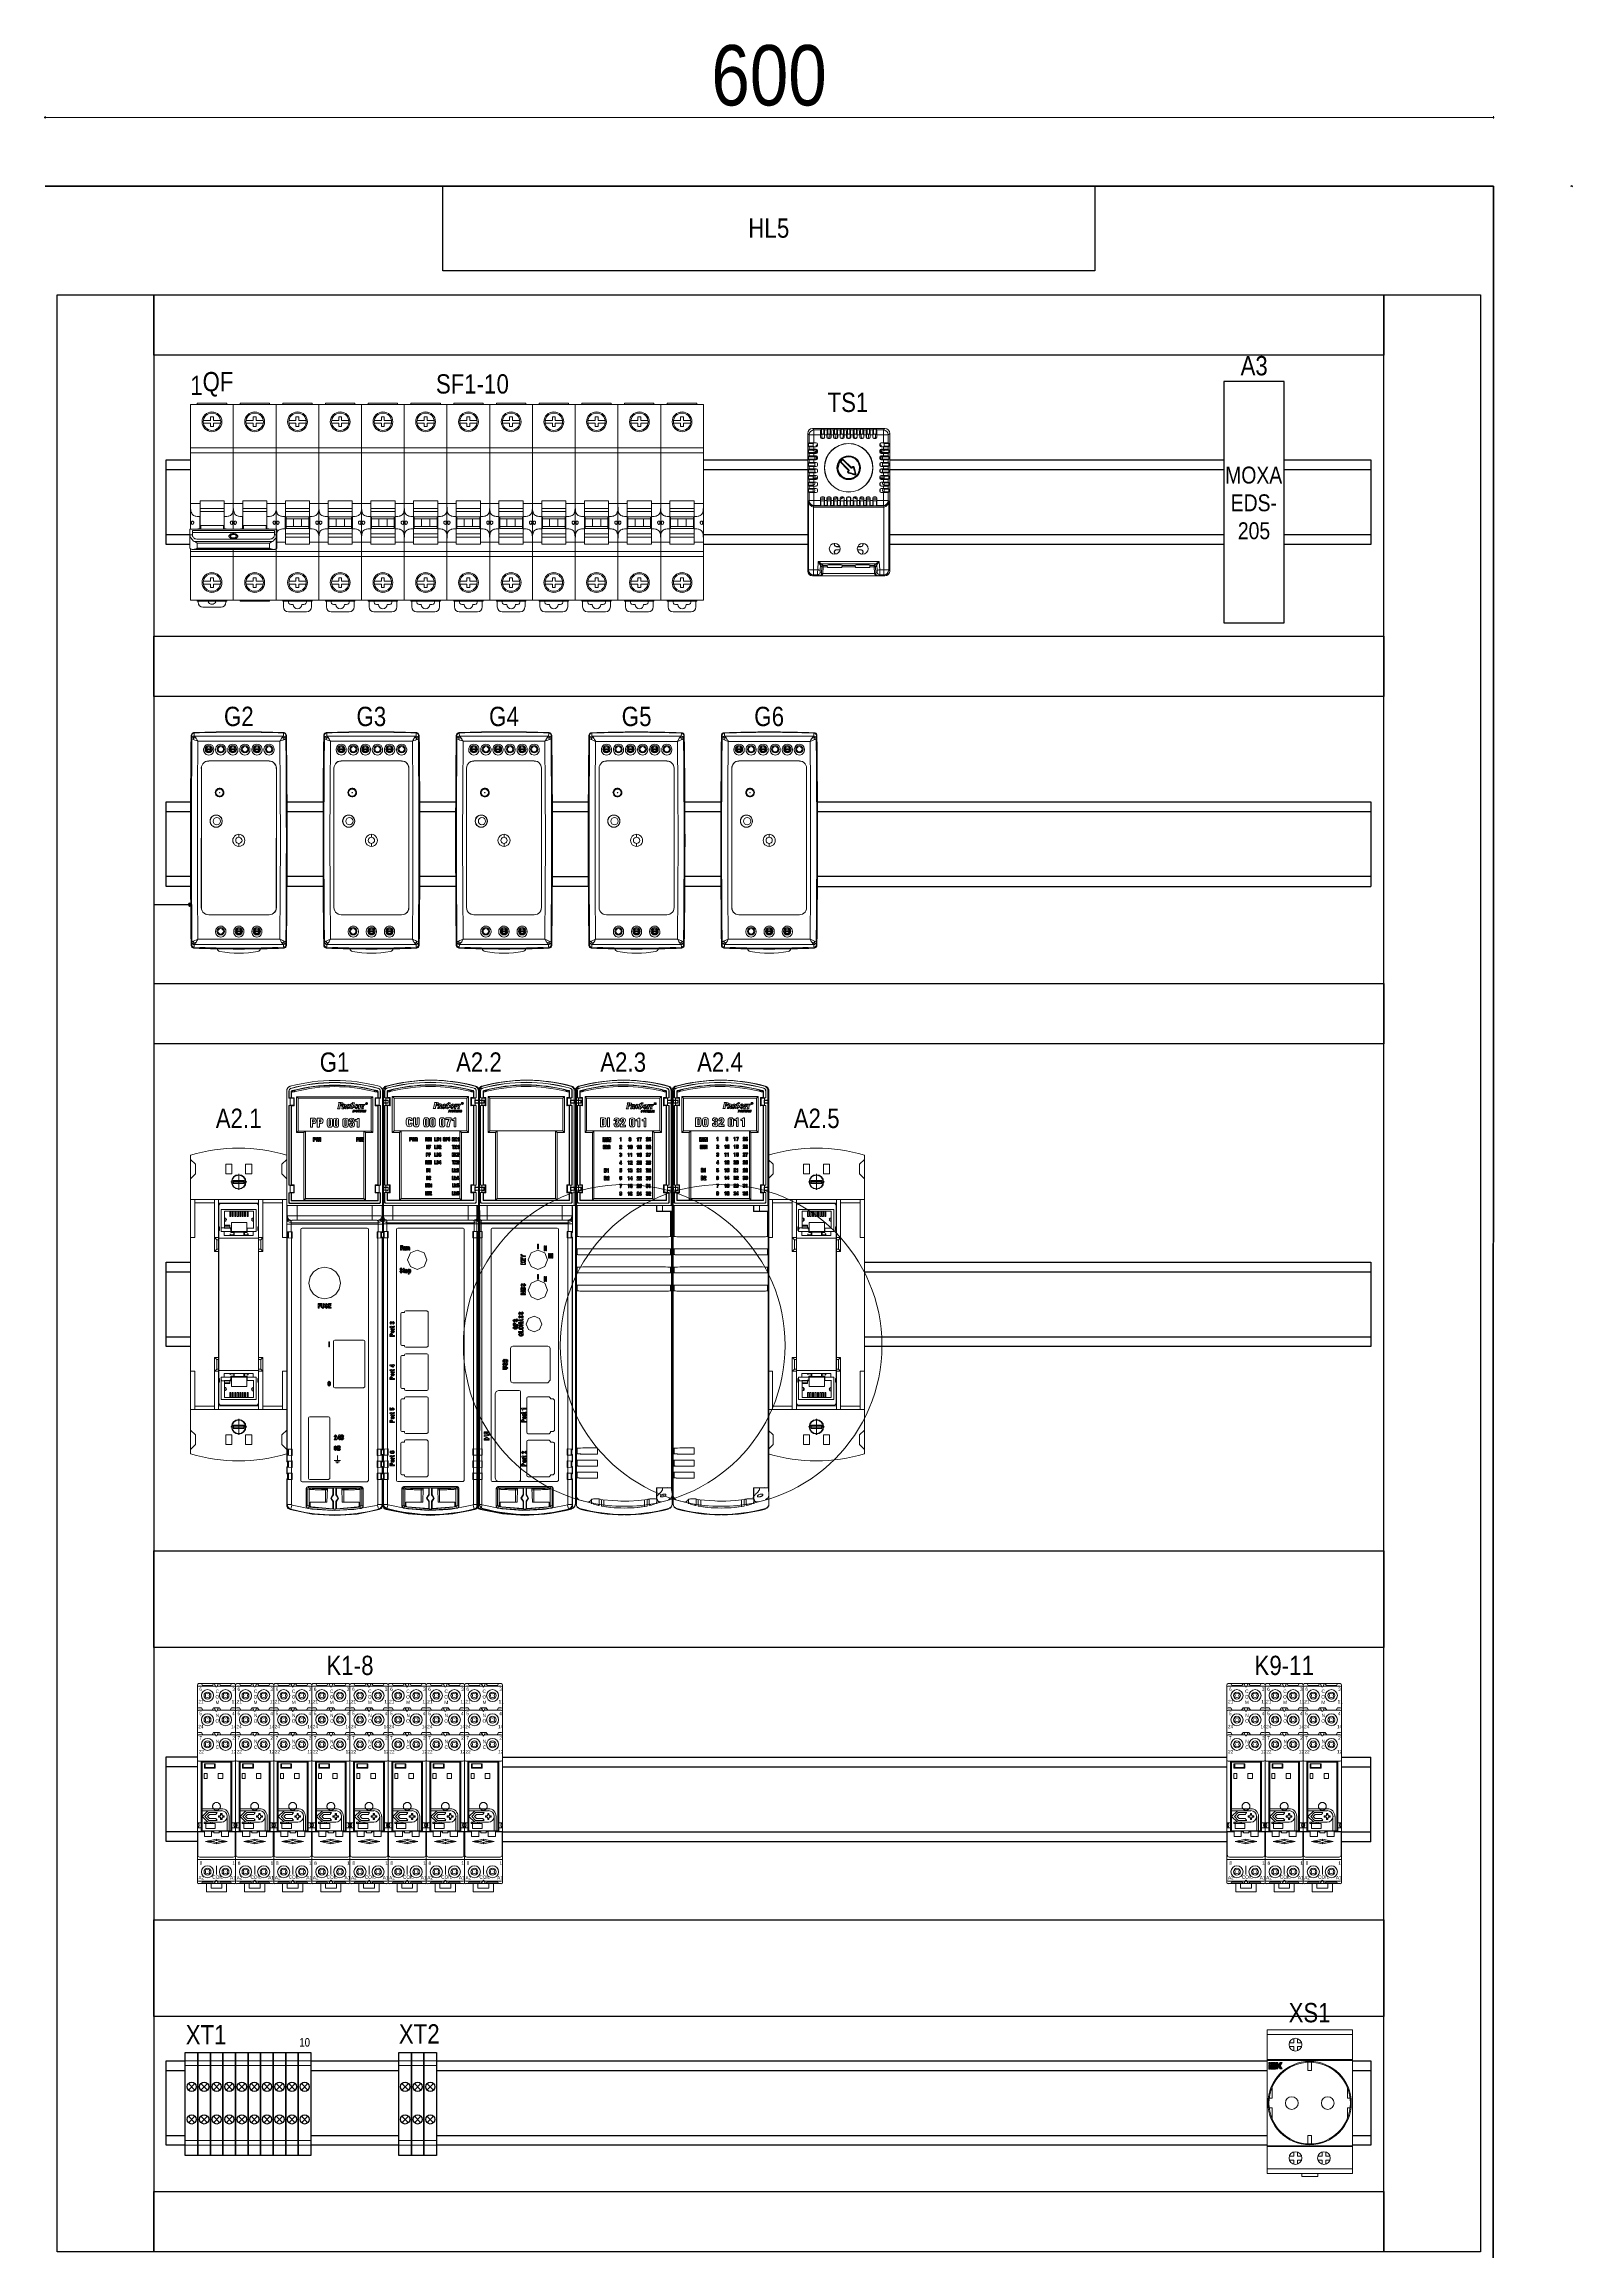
# Model space of a CAD drawing. Header units: millimetres. Extents: x -6000 to 26000, y -6000 to 26000.
# Drawn here: x 77.4 to 165.5, y -2378.4 to -2251.2 of the extents above; entities that cross this region are included whole.
import ezdxf

# ---------------------------------------------------------------- set-up
doc = ezdxf.new("R2010")
doc.units = ezdxf.units.MM
doc.header["$MEASUREMENT"] = 0
doc.linetypes.add('DOT_CENTER', pattern=[14, 12, -1, 0, -1])
doc.linetypes.add('HIDDEN2', pattern=[2.38125, 1.5875, -0.79375])
for name, color, linetype, lineweight in [('Чертеж и Рисунок_Ном._пера__1', 7, 'Continuous', 15), ('Чертеж и Рисунок_Ном._пера__2', 8, 'Continuous', 15), ('Чертеж и Рисунок_Ном._пера__21', 7, 'Continuous', 30), ('Чертеж и Рисунок_Ном._пера__41', 7, 'Continuous', 60), ('Чертеж и Рисунок_Ном._пера__7', 7, 'Continuous', 15)]:
    doc.layers.add(name, color=color, linetype=linetype, lineweight=lineweight)
for name, color, linetype, lineweight, true_color in [('Чертеж и Рисунок_Ном._пера__25', 7, 'Continuous', 0, 0x5555ff), ('Чертеж и Рисунок_Ном._пера__65', 7, 'Continuous', 40, 0x83aefe), ('Чертеж и Рисунок_Ном._пера__8', 7, 'Continuous', 15, 0xa80f02), ('Чертеж и Рисунок_Ном._пера__85', 7, 'Continuous', 5, 0x66b7ff), ('Чертеж и Рисунок_Ном._пера__9', 7, 'Continuous', 15, 0x3dad99)]:
    doc.layers.add(name, color=color, linetype=linetype, lineweight=lineweight, true_color=true_color)
doc.styles.add('СГЕНЕРИР_СТИЛЬ_1', font='ARIALN.TTF')
doc.styles.add('СГЕНЕРИР_СТИЛЬ_3', font='arial.ttf')

msp = doc.modelspace()

# ---------------------------------------------------------------- hatches: boundary and pattern name
at = {"layer": 'Чертеж и Рисунок_Ном._пера__1', "linetype": 'Continuous', "lineweight": 15}
msp.add_hatch(color=7, dxfattribs=at).paths.add_polyline_path([(85.65, -2300.74), (85.66, -2300.78), (85.68, -2300.82), (85.72, -2300.84), (85.76, -2300.85), (85.8, -2300.84), (85.83, -2300.82), (85.85, -2300.78), (85.86, -2300.74), (85.85, -2300.7), (85.83, -2300.67), (85.8, -2300.65), (85.76, -2300.64), (85.72, -2300.65), (85.68, -2300.67), (85.66, -2300.7)])
at = {"layer": 'Чертеж и Рисунок_Ном._пера__2', "linetype": 'Continuous', "lineweight": 15}
msp.add_hatch(color=8, dxfattribs=at).paths.add_polyline_path([(148.08, -2367.46), (148.08, -2367.56), (148.32, -2367.56), (148.32, -2367.46)])
at = {"layer": 'Чертеж и Рисунок_Ном._пера__8', "linetype": 'Continuous', "lineweight": 15, "true_color": 0xa80f02}
for points in [[(148.04, -2367.56), (148.04, -2367.46), (147.94, -2367.46), (147.94, -2367.56)], [(148.04, -2367.6), (147.94, -2367.6), (147.94, -2367.84), (148.04, -2367.84)], [(148.08, -2367.6), (148.08, -2367.84), (148.32, -2367.84), (148.32, -2367.73), (148.18, -2367.73), (148.18, -2367.7), (148.32, -2367.7), (148.32, -2367.6)], [(148.36, -2367.83), (148.46, -2367.83), (148.46, -2367.7), (148.49, -2367.7), (148.58, -2367.83), (148.71, -2367.83), (148.58, -2367.65), (148.71, -2367.46), (148.58, -2367.46), (148.49, -2367.6), (148.46, -2367.6), (148.46, -2367.46), (148.36, -2367.46)]]:
    msp.add_hatch(color=14, dxfattribs=at).paths.add_polyline_path(points)

# ---------------------------------------------------------------- linework, layer by layer
at = {"layer": 'Чертеж и Рисунок_Ном._пера__1', "color": 7, "linetype": 'Continuous', "lineweight": 15}
for p, q in [((85.49, -2367.36), (86.22, -2367.36)), ((86.22, -2367.36), (86.94, -2367.36)), ((86.94, -2367.36), (87.66, -2367.36)), ((87.66, -2367.36), (88.39, -2367.36)), ((88.39, -2367.36), (89.11, -2367.36)), ((89.11, -2367.36), (89.83, -2367.36)), ((89.83, -2367.36), (90.56, -2367.36)), ((90.56, -2367.36), (91.28, -2367.36)), ((91.28, -2367.36), (92, -2367.36)), ((92, -2367.36), (92.73, -2367.36)), ((97.8, -2367.36), (98.52, -2367.36)), ((98.52, -2367.36), (99.24, -2367.36)), ((99.24, -2367.36), (99.97, -2367.36)), ((85.49, -2367.64), (86.22, -2367.64)), ((86.22, -2367.64), (86.94, -2367.64)), ((86.94, -2367.64), (87.66, -2367.64)), ((87.66, -2367.64), (88.39, -2367.64)), ((88.39, -2367.64), (89.11, -2367.64)), ((89.11, -2367.64), (89.83, -2367.64)), ((89.83, -2367.64), (90.56, -2367.64)), ((90.56, -2367.64), (91.28, -2367.64)), ((91.28, -2367.64), (92, -2367.64)), ((92, -2367.64), (92.73, -2367.64)), ((97.8, -2367.64), (98.52, -2367.64)), ((98.52, -2367.64), (99.24, -2367.64)), ((99.24, -2367.64), (99.97, -2367.64)), ((85.49, -2371.96), (86.22, -2371.96)), ((85.49, -2372.23), (86.22, -2372.23)), ((86.22, -2371.96), (86.94, -2371.96)), ((86.22, -2372.23), (86.94, -2372.23)), ((86.94, -2371.96), (87.66, -2371.96)), ((86.94, -2372.23), (87.66, -2372.23)), ((87.66, -2371.96), (88.39, -2371.96)), ((87.66, -2372.23), (88.39, -2372.23)), ((88.39, -2371.96), (89.11, -2371.96)), ((88.39, -2372.23), (89.11, -2372.23)), ((89.11, -2371.96), (89.83, -2371.96)), ((89.11, -2372.23), (89.83, -2372.23)), ((89.83, -2371.96), (90.56, -2371.96)), ((89.83, -2372.23), (90.56, -2372.23)), ((90.56, -2371.96), (91.28, -2371.96)), ((90.56, -2372.23), (91.28, -2372.23)), ((91.28, -2371.96), (92, -2371.96)), ((91.28, -2372.23), (92, -2372.23)), ((92, -2371.96), (92.73, -2371.96)), ((92, -2372.23), (92.73, -2372.23)), ((97.77, -2372.23), (98.5, -2372.23)), ((97.8, -2371.96), (98.52, -2371.96)), ((98.5, -2372.23), (99.22, -2372.23)), ((98.52, -2371.96), (99.24, -2371.96)), ((99.22, -2372.23), (99.94, -2372.23)), ((99.24, -2371.96), (99.97, -2371.96))]:
    msp.add_line(p, q, dxfattribs=at)
at = {"layer": 'Чертеж и Рисунок_Ном._пера__1', "color": 7, "linetype": 'Continuous', "lineweight": 15, "flags": 128}
for points in [[(94.56, -2312.17), (94.48, -2312.15), (94.33, -2312.15), (94.35, -2312.18), (94.34, -2312.23), (94.3, -2312.42), (94.26, -2312.5), (94.4, -2312.5), (94.39, -2312.47), (94.39, -2312.42), (94.44, -2312.19)], [(94.42, -2312.34), (94.47, -2312.35), (94.59, -2312.23), (94.56, -2312.17)], [(94.46, -2312.32), (94.42, -2312.34)], [(94.44, -2312.19), (94.49, -2312.24), (94.46, -2312.32)], [(94.74, -2312.25), (94.67, -2312.24), (94.61, -2312.24), (94.57, -2312.32), (94.54, -2312.44), (94.51, -2312.5), (94.62, -2312.5), (94.61, -2312.48), (94.61, -2312.44), (94.63, -2312.38), (94.64, -2312.43), (94.68, -2312.49)], [(94.68, -2312.49), (94.72, -2312.51)], [(94.71, -2312.4), (94.69, -2312.37), (94.74, -2312.36)], [(94.77, -2312.5), (94.71, -2312.4)], [(94.72, -2312.51), (94.77, -2312.5)], [(94.74, -2312.36), (94.76, -2312.3), (94.74, -2312.25)], [(94.8, -2312.28), (94.76, -2312.4), (94.86, -2312.51), (94.96, -2312.47), (94.96, -2312.39)], [(94.99, -2312.27), (94.91, -2312.24), (94.8, -2312.28)], [(94.92, -2312.42), (94.87, -2312.47), (94.83, -2312.41), (94.85, -2312.32)], [(94.85, -2312.32), (94.9, -2312.27)], [(94.9, -2312.27), (94.94, -2312.33), (94.92, -2312.42)], [(94.96, -2312.39), (95, -2312.42), (95.01, -2312.34), (94.99, -2312.27)], [(95.07, -2312.35), (95.13, -2312.42), (95.07, -2312.46), (94.97, -2312.42), (94.98, -2312.49), (95.08, -2312.51), (95.22, -2312.39), (95.17, -2312.3)], [(95.24, -2312.17), (95.15, -2312.15), (95.02, -2312.26), (95.07, -2312.35)], [(95.17, -2312.3), (95.11, -2312.23), (95.15, -2312.2)], [(95.13, -2312.7), (95.12, -2312.7), (95.13, -2312.68)], [(95.13, -2312.68), (95.15, -2312.69)], [(95.19, -2312.66), (95.17, -2312.65), (95.15, -2312.64), (95.14, -2312.62), (95.16, -2312.59)], [(95.15, -2312.2), (95.23, -2312.24), (95.24, -2312.17)], [(95.15, -2312.69), (95.16, -2312.7)], [(95.16, -2312.59), (95.19, -2312.58)], [(95.17, -2312.6), (95.16, -2312.62), (95.17, -2312.63)], [(95.16, -2312.7), (95.19, -2312.69)], [(95.2, -2312.6), (95.19, -2312.6), (95.17, -2312.6)], [(95.17, -2312.63), (95.18, -2312.64), (95.19, -2312.64), (95.21, -2312.65), (95.21, -2312.67), (95.2, -2312.7)], [(95.19, -2312.58), (95.21, -2312.59)], [(95.19, -2312.69), (95.19, -2312.67), (95.19, -2312.66)], [(95.21, -2312.59), (95.22, -2312.6), (95.21, -2312.61), (95.2, -2312.6)], [(95.28, -2312.28), (95.23, -2312.4), (95.34, -2312.51), (95.49, -2312.34), (95.46, -2312.27)], [(95.38, -2312.24), (95.28, -2312.28)], [(95.34, -2312.47), (95.31, -2312.42), (95.33, -2312.32)], [(95.33, -2312.32), (95.37, -2312.27)], [(95.34, -2312.71), (95.33, -2312.7), (95.34, -2312.69)], [(95.39, -2312.43), (95.34, -2312.47)], [(95.34, -2312.69), (95.35, -2312.69)], [(95.4, -2312.66), (95.38, -2312.65), (95.36, -2312.64), (95.35, -2312.62), (95.37, -2312.59)], [(95.35, -2312.69), (95.37, -2312.7)], [(95.37, -2312.27), (95.41, -2312.33), (95.39, -2312.43)], [(95.37, -2312.59), (95.4, -2312.58), (95.42, -2312.59), (95.43, -2312.6), (95.42, -2312.61), (95.41, -2312.6)], [(95.38, -2312.6), (95.37, -2312.62), (95.37, -2312.63)], [(95.37, -2312.63), (95.39, -2312.64), (95.4, -2312.64), (95.42, -2312.65)], [(95.37, -2312.7), (95.39, -2312.69)], [(95.46, -2312.27), (95.38, -2312.24)], [(95.41, -2312.6), (95.4, -2312.6), (95.38, -2312.6)], [(95.39, -2312.69), (95.4, -2312.67), (95.4, -2312.66)], [(95.42, -2312.65), (95.42, -2312.67), (95.4, -2312.7)], [(95.84, -2312.71), (95.82, -2312.71), (95.8, -2312.7), (95.81, -2312.69)], [(95.81, -2312.69), (95.83, -2312.7)], [(95.83, -2312.64), (95.82, -2312.63), (95.84, -2312.59)], [(95.87, -2312.66), (95.86, -2312.66), (95.83, -2312.64)], [(95.84, -2312.59), (95.87, -2312.58), (95.9, -2312.59)], [(95.85, -2312.6), (95.84, -2312.62), (95.85, -2312.63)], [(95.87, -2312.6), (95.85, -2312.6)], [(95.85, -2312.63), (95.86, -2312.64), (95.87, -2312.64), (95.89, -2312.65)], [(95.85, -2312.7), (95.87, -2312.69)], [(95.89, -2312.6), (95.87, -2312.6)], [(95.87, -2312.69), (95.88, -2312.67), (95.87, -2312.66)], [(95.89, -2312.23), (95.88, -2312.2), (95.89, -2312.18)], [(95.89, -2312.23), (95.88, -2312.2), (95.89, -2312.18)], [(95.89, -2312.65), (95.9, -2312.67), (95.88, -2312.7)], [(95.89, -2312.18), (95.91, -2312.16)], [(95.89, -2312.18), (95.91, -2312.16)], [(95.9, -2312.18), (95.89, -2312.2), (95.9, -2312.22), (95.92, -2312.24)], [(95.9, -2312.18), (95.89, -2312.2), (95.9, -2312.22), (95.92, -2312.24)], [(95.91, -2312.25), (95.89, -2312.23)], [(95.91, -2312.25), (95.89, -2312.23)], [(95.9, -2312.59), (95.91, -2312.6), (95.9, -2312.61), (95.89, -2312.6)], [(95.92, -2312.17), (95.9, -2312.18)], [(95.92, -2312.17), (95.9, -2312.18)], [(95.91, -2312.16), (95.94, -2312.15)], [(95.91, -2312.16), (95.94, -2312.15)], [(95.91, -2312.23), (95.91, -2312.18), (95.93, -2312.18), (95.94, -2312.18), (95.96, -2312.18)], [(95.91, -2312.23), (95.91, -2312.18), (95.93, -2312.18), (95.94, -2312.18), (95.96, -2312.18)], [(95.94, -2312.21), (95.93, -2312.21), (95.93, -2312.23), (95.91, -2312.23)], [(95.94, -2312.21), (95.93, -2312.21), (95.93, -2312.23), (95.91, -2312.23)], [(95.94, -2312.26), (95.91, -2312.25)], [(95.94, -2312.26), (95.91, -2312.25)], [(95.94, -2312.16), (95.92, -2312.17)], [(95.94, -2312.16), (95.92, -2312.17)], [(95.92, -2312.24), (95.94, -2312.25)], [(95.92, -2312.24), (95.94, -2312.25)], [(95.94, -2312.18), (95.93, -2312.18), (95.93, -2312.2)], [(95.94, -2312.18), (95.93, -2312.18), (95.93, -2312.2)], [(95.93, -2312.2), (95.94, -2312.2)], [(95.93, -2312.2), (95.94, -2312.2)], [(95.94, -2312.15), (95.97, -2312.16)], [(95.94, -2312.15), (95.97, -2312.16)], [(95.96, -2312.17), (95.94, -2312.16)], [(95.96, -2312.17), (95.94, -2312.16)], [(95.95, -2312.2), (95.94, -2312.18)], [(95.95, -2312.2), (95.94, -2312.18)], [(95.94, -2312.25), (95.96, -2312.24)], [(95.94, -2312.25), (95.96, -2312.24)], [(95.97, -2312.25), (95.94, -2312.26)], [(95.97, -2312.25), (95.94, -2312.26)], [(95.96, -2312.2), (95.95, -2312.21)], [(95.96, -2312.2), (95.95, -2312.21)], [(95.98, -2312.18), (95.96, -2312.17)], [(95.98, -2312.18), (95.96, -2312.17)], [(95.96, -2312.24), (95.98, -2312.22), (95.98, -2312.2), (95.98, -2312.18)], [(95.96, -2312.18), (95.96, -2312.2)], [(95.96, -2312.24), (95.98, -2312.22), (95.98, -2312.2), (95.98, -2312.18)], [(95.96, -2312.18), (95.96, -2312.2)], [(95.97, -2312.16), (95.99, -2312.18)], [(95.97, -2312.16), (95.99, -2312.18)], [(95.99, -2312.23), (95.97, -2312.25)], [(95.99, -2312.23), (95.97, -2312.25)], [(95.99, -2312.18), (96, -2312.2), (95.99, -2312.23)], [(95.99, -2312.18), (96, -2312.2), (95.99, -2312.23)], [(100.08, -2312.16), (100, -2312.15), (99.86, -2312.15), (99.87, -2312.18), (99.86, -2312.22), (99.82, -2312.42), (99.78, -2312.49), (99.92, -2312.49), (99.91, -2312.46), (99.92, -2312.42), (99.97, -2312.19)], [(99.94, -2312.33), (99.99, -2312.34), (100.11, -2312.22), (100.08, -2312.16)], [(99.98, -2312.31), (99.94, -2312.33)], [(99.97, -2312.19), (100.01, -2312.23), (99.98, -2312.31)], [(100.26, -2312.24), (100.19, -2312.23), (100.13, -2312.23), (100.09, -2312.32), (100.06, -2312.44), (100.03, -2312.49), (100.14, -2312.49), (100.13, -2312.47), (100.13, -2312.44), (100.15, -2312.37), (100.17, -2312.42), (100.2, -2312.48)], [(100.2, -2312.48), (100.25, -2312.5)], [(100.23, -2312.4), (100.22, -2312.37), (100.26, -2312.35)], [(100.29, -2312.49), (100.23, -2312.4)], [(100.25, -2312.5), (100.29, -2312.49)], [(100.26, -2312.35), (100.28, -2312.29), (100.26, -2312.24)], [(100.32, -2312.27), (100.28, -2312.39), (100.38, -2312.5), (100.49, -2312.46), (100.48, -2312.39)], [(100.51, -2312.26), (100.43, -2312.23), (100.32, -2312.27)], [(100.44, -2312.42), (100.39, -2312.47), (100.36, -2312.41), (100.37, -2312.31)], [(100.37, -2312.31), (100.42, -2312.27)], [(100.42, -2312.27), (100.46, -2312.32), (100.44, -2312.42)], [(100.48, -2312.39), (100.52, -2312.41), (100.53, -2312.34), (100.51, -2312.26)], [(100.6, -2312.34), (100.65, -2312.41), (100.6, -2312.46), (100.49, -2312.41), (100.5, -2312.48), (100.6, -2312.5), (100.75, -2312.38), (100.69, -2312.29)], [(100.76, -2312.16), (100.68, -2312.14), (100.54, -2312.25), (100.6, -2312.34)], [(100.69, -2312.29), (100.63, -2312.22), (100.67, -2312.19)], [(100.66, -2312.7), (100.64, -2312.69), (100.66, -2312.68)], [(100.66, -2312.68), (100.67, -2312.69)], [(100.72, -2312.69), (100.68, -2312.7), (100.66, -2312.7)], [(100.67, -2312.19), (100.76, -2312.23), (100.76, -2312.16)], [(100.71, -2312.65), (100.7, -2312.65), (100.67, -2312.63), (100.67, -2312.62), (100.68, -2312.58)], [(100.67, -2312.69), (100.69, -2312.69)], [(100.68, -2312.58), (100.71, -2312.57)], [(100.69, -2312.59), (100.68, -2312.61), (100.69, -2312.62)], [(100.73, -2312.59), (100.71, -2312.59), (100.69, -2312.59)], [(100.69, -2312.62), (100.7, -2312.63), (100.71, -2312.63), (100.73, -2312.64), (100.74, -2312.66), (100.72, -2312.69)], [(100.69, -2312.69), (100.71, -2312.68)], [(100.71, -2312.57), (100.74, -2312.58)], [(100.71, -2312.68), (100.72, -2312.66), (100.71, -2312.65)], [(100.74, -2312.58), (100.75, -2312.59), (100.74, -2312.6), (100.73, -2312.59)], [(100.8, -2312.28), (100.76, -2312.4), (100.86, -2312.5), (101.01, -2312.34), (100.98, -2312.26)], [(100.91, -2312.23), (100.8, -2312.28)], [(100.87, -2312.47), (100.83, -2312.41), (100.85, -2312.31)], [(100.85, -2312.31), (100.9, -2312.27)], [(100.87, -2312.7), (100.85, -2312.69), (100.86, -2312.68)], [(100.86, -2312.68), (100.88, -2312.69)], [(100.92, -2312.42), (100.87, -2312.47)], [(100.92, -2312.65), (100.91, -2312.65), (100.88, -2312.63), (100.87, -2312.62), (100.89, -2312.58)], [(100.93, -2312.7), (100.89, -2312.7), (100.87, -2312.7)], [(100.88, -2312.69), (100.89, -2312.69)], [(100.89, -2312.58), (100.92, -2312.58), (100.94, -2312.58), (100.96, -2312.59), (100.94, -2312.6), (100.93, -2312.59)], [(100.9, -2312.59), (100.89, -2312.61), (100.9, -2312.62)], [(100.89, -2312.69), (100.92, -2312.68)], [(100.9, -2312.27), (100.93, -2312.33), (100.92, -2312.42)], [(100.93, -2312.59), (100.92, -2312.59), (100.9, -2312.59)], [(100.9, -2312.62), (100.91, -2312.63), (100.92, -2312.63), (100.94, -2312.64)], [(100.98, -2312.26), (100.91, -2312.23)], [(100.92, -2312.68), (100.93, -2312.66), (100.92, -2312.65)], [(100.94, -2312.64), (100.95, -2312.66), (100.93, -2312.7)], [(101.36, -2312.71), (101.34, -2312.7), (101.33, -2312.69), (101.34, -2312.68)], [(101.34, -2312.68), (101.35, -2312.69)], [(101.35, -2312.64), (101.35, -2312.62), (101.36, -2312.59)], [(101.39, -2312.66), (101.38, -2312.65), (101.35, -2312.64)], [(101.35, -2312.69), (101.37, -2312.69)], [(101.36, -2312.59), (101.39, -2312.58), (101.42, -2312.58)], [(101.38, -2312.6), (101.37, -2312.61), (101.37, -2312.63)], [(101.37, -2312.63), (101.38, -2312.63), (101.4, -2312.64), (101.41, -2312.64)], [(101.37, -2312.69), (101.39, -2312.69)], [(101.39, -2312.59), (101.38, -2312.6)], [(101.41, -2312.6), (101.39, -2312.59)], [(101.39, -2312.69), (101.4, -2312.67), (101.39, -2312.66)], [(101.41, -2312.64), (101.42, -2312.66), (101.4, -2312.7)], [(101.41, -2312.17), (101.43, -2312.15)], [(101.41, -2312.17), (101.43, -2312.15)], [(101.41, -2312.22), (101.41, -2312.2), (101.41, -2312.17)], [(101.41, -2312.22), (101.41, -2312.2), (101.41, -2312.17)], [(101.43, -2312.24), (101.41, -2312.22)], [(101.43, -2312.24), (101.41, -2312.22)], [(101.42, -2312.58), (101.43, -2312.59), (101.42, -2312.6), (101.41, -2312.6)], [(101.44, -2312.16), (101.42, -2312.17)], [(101.44, -2312.16), (101.42, -2312.17)], [(101.42, -2312.17), (101.42, -2312.2), (101.42, -2312.22), (101.44, -2312.23)], [(101.42, -2312.17), (101.42, -2312.2), (101.42, -2312.22), (101.44, -2312.23)], [(101.43, -2312.15), (101.46, -2312.14)], [(101.43, -2312.15), (101.46, -2312.14)], [(101.46, -2312.25), (101.43, -2312.24)], [(101.46, -2312.25), (101.43, -2312.24)], [(101.46, -2312.15), (101.44, -2312.16)], [(101.46, -2312.15), (101.44, -2312.16)], [(101.44, -2312.22), (101.44, -2312.17), (101.45, -2312.17), (101.47, -2312.17), (101.48, -2312.18)], [(101.44, -2312.22), (101.44, -2312.17), (101.45, -2312.17), (101.47, -2312.17), (101.48, -2312.18)], [(101.46, -2312.21), (101.45, -2312.2), (101.45, -2312.22), (101.44, -2312.22)], [(101.46, -2312.21), (101.45, -2312.2), (101.45, -2312.22), (101.44, -2312.22)], [(101.44, -2312.23), (101.46, -2312.24)], [(101.44, -2312.23), (101.46, -2312.24)], [(101.47, -2312.18), (101.45, -2312.18), (101.45, -2312.19)], [(101.47, -2312.18), (101.45, -2312.18), (101.45, -2312.19)], [(101.45, -2312.19), (101.46, -2312.19)], [(101.45, -2312.19), (101.46, -2312.19)], [(101.46, -2312.14), (101.49, -2312.15)], [(101.46, -2312.14), (101.49, -2312.15)], [(101.48, -2312.16), (101.46, -2312.15)], [(101.48, -2312.16), (101.46, -2312.15)], [(101.46, -2312.24), (101.48, -2312.23)], [(101.46, -2312.24), (101.48, -2312.23)], [(101.49, -2312.24), (101.46, -2312.25)], [(101.49, -2312.24), (101.46, -2312.25)], [(101.47, -2312.19), (101.47, -2312.18)], [(101.47, -2312.19), (101.47, -2312.18)], [(101.48, -2312.19), (101.47, -2312.2)], [(101.48, -2312.19), (101.47, -2312.2)], [(101.5, -2312.17), (101.48, -2312.16)], [(101.5, -2312.17), (101.48, -2312.16)], [(101.48, -2312.23), (101.5, -2312.22), (101.51, -2312.2), (101.5, -2312.17)], [(101.48, -2312.23), (101.5, -2312.22), (101.51, -2312.2), (101.5, -2312.17)], [(101.48, -2312.18), (101.48, -2312.19)], [(101.48, -2312.18), (101.48, -2312.19)], [(101.49, -2312.15), (101.51, -2312.17)], [(101.49, -2312.15), (101.51, -2312.17)], [(101.51, -2312.22), (101.49, -2312.24)], [(101.51, -2312.22), (101.49, -2312.24)], [(101.51, -2312.17), (101.52, -2312.2), (101.51, -2312.22)], [(101.51, -2312.17), (101.52, -2312.2), (101.51, -2312.22)], [(111.19, -2312.18), (111.11, -2312.16), (110.96, -2312.16), (110.98, -2312.19), (110.97, -2312.24), (110.93, -2312.43), (110.89, -2312.51), (111.03, -2312.51), (111.02, -2312.47), (111.02, -2312.43), (111.07, -2312.2)], [(111.05, -2312.34), (111.1, -2312.35), (111.22, -2312.24), (111.19, -2312.18)], [(111.09, -2312.33), (111.05, -2312.34)], [(111.07, -2312.2), (111.12, -2312.25), (111.09, -2312.33)], [(111.36, -2312.26), (111.3, -2312.25), (111.24, -2312.25), (111.2, -2312.33), (111.17, -2312.45), (111.14, -2312.51), (111.25, -2312.51), (111.24, -2312.48), (111.24, -2312.45), (111.25, -2312.39), (111.27, -2312.44), (111.3, -2312.5)], [(111.3, -2312.5), (111.35, -2312.51)], [(111.34, -2312.41), (111.32, -2312.38), (111.37, -2312.37)], [(111.39, -2312.51), (111.34, -2312.41)], [(111.35, -2312.51), (111.39, -2312.51)], [(111.37, -2312.37), (111.39, -2312.31), (111.36, -2312.26)], [(111.43, -2312.29), (111.39, -2312.41), (111.49, -2312.51), (111.59, -2312.47), (111.59, -2312.4)], [(111.62, -2312.27), (111.54, -2312.24), (111.43, -2312.29)], [(111.55, -2312.43), (111.5, -2312.48), (111.46, -2312.42), (111.48, -2312.32)], [(111.48, -2312.32), (111.53, -2312.28)], [(111.53, -2312.28), (111.56, -2312.34), (111.55, -2312.43)], [(111.59, -2312.4), (111.63, -2312.43), (111.64, -2312.35), (111.62, -2312.27)], [(111.7, -2312.36), (111.76, -2312.43), (111.7, -2312.47), (111.6, -2312.43), (111.61, -2312.5), (111.71, -2312.52), (111.85, -2312.4), (111.8, -2312.3)], [(111.87, -2312.17), (111.78, -2312.16), (111.64, -2312.26), (111.7, -2312.36)], [(111.8, -2312.3), (111.74, -2312.23), (111.78, -2312.2)], [(111.76, -2312.71), (111.75, -2312.7), (111.76, -2312.69)], [(111.76, -2312.69), (111.77, -2312.7)], [(111.82, -2312.67), (111.8, -2312.66), (111.78, -2312.65), (111.77, -2312.63), (111.79, -2312.6)], [(111.78, -2312.2), (111.86, -2312.24), (111.87, -2312.17)], [(111.79, -2312.6), (111.82, -2312.59)], [(111.8, -2312.61), (111.79, -2312.63), (111.79, -2312.64)], [(111.79, -2312.64), (111.81, -2312.64), (111.82, -2312.65), (111.84, -2312.66), (111.84, -2312.67), (111.82, -2312.71)], [(111.83, -2312.61), (111.82, -2312.6), (111.8, -2312.61)], [(111.81, -2312.7), (111.82, -2312.68), (111.82, -2312.67)], [(111.82, -2312.59), (111.84, -2312.59)], [(111.84, -2312.59), (111.85, -2312.6), (111.84, -2312.61), (111.83, -2312.61)], [(111.9, -2312.29), (111.86, -2312.41), (111.97, -2312.52), (112.12, -2312.35), (112.09, -2312.28)], [(112.01, -2312.25), (111.9, -2312.29)], [(111.97, -2312.48), (111.94, -2312.42), (111.96, -2312.33)], [(111.96, -2312.33), (112, -2312.28)], [(111.97, -2312.71), (111.96, -2312.7), (111.97, -2312.69)], [(112.02, -2312.43), (111.97, -2312.48)], [(111.97, -2312.69), (111.98, -2312.7)], [(112.03, -2312.67), (112.01, -2312.66), (111.99, -2312.65), (111.98, -2312.63), (112, -2312.6)], [(112, -2312.28), (112.04, -2312.34), (112.02, -2312.43)], [(112, -2312.6), (112.03, -2312.59), (112.05, -2312.59), (112.06, -2312.6), (112.05, -2312.61), (112.04, -2312.61)], [(112.01, -2312.61), (112, -2312.63), (112, -2312.64)], [(112, -2312.64), (112.02, -2312.64), (112.03, -2312.65), (112.04, -2312.66)], [(112.09, -2312.28), (112.01, -2312.25)], [(112.04, -2312.61), (112.03, -2312.6), (112.01, -2312.61)], [(112.02, -2312.7), (112.03, -2312.68), (112.03, -2312.67)], [(112.04, -2312.66), (112.05, -2312.67), (112.03, -2312.71)], [(112.47, -2312.72), (112.45, -2312.72), (112.43, -2312.71), (112.44, -2312.7)], [(112.44, -2312.7), (112.46, -2312.7)], [(112.46, -2312.65), (112.45, -2312.63), (112.47, -2312.6)], [(112.5, -2312.67), (112.49, -2312.66), (112.46, -2312.65)], [(112.47, -2312.6), (112.5, -2312.59), (112.52, -2312.6)], [(112.48, -2312.61), (112.47, -2312.63), (112.48, -2312.64)], [(112.5, -2312.61), (112.48, -2312.61)], [(112.48, -2312.64), (112.49, -2312.65), (112.5, -2312.65), (112.52, -2312.66)], [(112.51, -2312.61), (112.5, -2312.61)], [(112.5, -2312.7), (112.51, -2312.68), (112.5, -2312.67)], [(112.52, -2312.24), (112.51, -2312.21), (112.52, -2312.18)], [(112.52, -2312.24), (112.51, -2312.21), (112.52, -2312.18)], [(112.52, -2312.6), (112.54, -2312.61), (112.52, -2312.62), (112.51, -2312.61)], [(112.52, -2312.66), (112.53, -2312.68), (112.51, -2312.71)], [(112.52, -2312.18), (112.54, -2312.16)], [(112.52, -2312.18), (112.54, -2312.16)], [(112.53, -2312.19), (112.52, -2312.21), (112.53, -2312.23), (112.55, -2312.25)], [(112.53, -2312.19), (112.52, -2312.21), (112.53, -2312.23), (112.55, -2312.25)], [(112.54, -2312.26), (112.52, -2312.24)], [(112.54, -2312.26), (112.52, -2312.24)], [(112.55, -2312.17), (112.53, -2312.19)], [(112.55, -2312.17), (112.53, -2312.19)], [(112.54, -2312.16), (112.57, -2312.16)], [(112.54, -2312.16), (112.57, -2312.16)], [(112.54, -2312.24), (112.54, -2312.18), (112.55, -2312.18), (112.57, -2312.18), (112.59, -2312.19)], [(112.54, -2312.24), (112.54, -2312.18), (112.55, -2312.18), (112.57, -2312.18), (112.59, -2312.19)], [(112.57, -2312.22), (112.56, -2312.21), (112.55, -2312.24), (112.54, -2312.24)], [(112.57, -2312.22), (112.56, -2312.21), (112.55, -2312.24), (112.54, -2312.24)], [(112.57, -2312.26), (112.54, -2312.26)], [(112.57, -2312.26), (112.54, -2312.26)], [(112.57, -2312.17), (112.55, -2312.17)], [(112.57, -2312.17), (112.55, -2312.17)], [(112.57, -2312.19), (112.56, -2312.19), (112.55, -2312.21)], [(112.57, -2312.19), (112.56, -2312.19), (112.55, -2312.21)], [(112.55, -2312.21), (112.57, -2312.21)], [(112.55, -2312.21), (112.57, -2312.21)], [(112.55, -2312.25), (112.57, -2312.25)], [(112.55, -2312.25), (112.57, -2312.25)], [(112.57, -2312.16), (112.6, -2312.16)], [(112.57, -2312.16), (112.6, -2312.16)], [(112.59, -2312.17), (112.57, -2312.17)], [(112.59, -2312.17), (112.57, -2312.17)], [(112.58, -2312.2), (112.57, -2312.19)], [(112.58, -2312.2), (112.57, -2312.19)], [(112.59, -2312.21), (112.57, -2312.21)], [(112.59, -2312.21), (112.57, -2312.21)], [(112.57, -2312.25), (112.59, -2312.25)], [(112.57, -2312.25), (112.59, -2312.25)], [(112.6, -2312.26), (112.57, -2312.26)], [(112.6, -2312.26), (112.57, -2312.26)], [(112.61, -2312.19), (112.59, -2312.17)], [(112.61, -2312.19), (112.59, -2312.17)], [(112.59, -2312.25), (112.61, -2312.23), (112.61, -2312.21), (112.61, -2312.19)], [(112.59, -2312.19), (112.59, -2312.21)], [(112.59, -2312.25), (112.61, -2312.23), (112.61, -2312.21), (112.61, -2312.19)], [(112.59, -2312.19), (112.59, -2312.21)], [(112.6, -2312.16), (112.62, -2312.18)], [(112.6, -2312.16), (112.62, -2312.18)], [(112.62, -2312.24), (112.6, -2312.26)], [(112.62, -2312.24), (112.6, -2312.26)], [(112.62, -2312.18), (112.62, -2312.21), (112.62, -2312.24)], [(112.62, -2312.18), (112.62, -2312.21), (112.62, -2312.24)], [(116.77, -2312.16), (116.69, -2312.15), (116.55, -2312.15), (116.56, -2312.18), (116.55, -2312.22), (116.51, -2312.42), (116.47, -2312.49), (116.61, -2312.49), (116.6, -2312.46), (116.6, -2312.42), (116.65, -2312.19)], [(116.63, -2312.33), (116.68, -2312.34), (116.8, -2312.22), (116.77, -2312.16)], [(116.67, -2312.31), (116.63, -2312.33)], [(116.65, -2312.19), (116.7, -2312.23), (116.67, -2312.31)], [(116.95, -2312.24), (116.88, -2312.23), (116.82, -2312.23), (116.78, -2312.32), (116.75, -2312.44), (116.72, -2312.49), (116.83, -2312.49), (116.82, -2312.47), (116.82, -2312.44), (116.84, -2312.37), (116.86, -2312.42), (116.89, -2312.48)], [(116.89, -2312.48), (116.93, -2312.5)], [(116.92, -2312.4), (116.91, -2312.37), (116.95, -2312.35)], [(116.98, -2312.49), (116.92, -2312.4)], [(116.93, -2312.5), (116.98, -2312.49)], [(116.95, -2312.35), (116.97, -2312.29), (116.95, -2312.24)], [(117.01, -2312.27), (116.97, -2312.39), (117.07, -2312.5), (117.18, -2312.46), (117.17, -2312.39)], [(117.2, -2312.26), (117.12, -2312.23), (117.01, -2312.27)], [(117.13, -2312.42), (117.08, -2312.47), (117.04, -2312.41), (117.06, -2312.31)], [(117.06, -2312.31), (117.11, -2312.27)], [(117.11, -2312.27), (117.15, -2312.32), (117.13, -2312.42)], [(117.17, -2312.39), (117.21, -2312.41), (117.22, -2312.34), (117.2, -2312.26)], [(117.29, -2312.34), (117.34, -2312.41), (117.29, -2312.46), (117.18, -2312.41), (117.19, -2312.48), (117.29, -2312.5), (117.43, -2312.38), (117.38, -2312.29)], [(117.45, -2312.16), (117.37, -2312.14), (117.23, -2312.25), (117.29, -2312.34)], [(117.38, -2312.29), (117.32, -2312.22), (117.36, -2312.19)], [(117.35, -2312.7), (117.33, -2312.69), (117.34, -2312.68)], [(117.34, -2312.68), (117.36, -2312.69)], [(117.4, -2312.65), (117.39, -2312.65), (117.36, -2312.63), (117.35, -2312.62), (117.37, -2312.58)], [(117.41, -2312.69), (117.37, -2312.7), (117.35, -2312.7)], [(117.36, -2312.19), (117.44, -2312.23), (117.45, -2312.16)], [(117.36, -2312.69), (117.37, -2312.69)], [(117.37, -2312.58), (117.4, -2312.57)], [(117.38, -2312.59), (117.37, -2312.61), (117.38, -2312.62)], [(117.37, -2312.69), (117.4, -2312.68)], [(117.41, -2312.59), (117.4, -2312.59), (117.38, -2312.59)], [(117.38, -2312.62), (117.39, -2312.63), (117.4, -2312.63), (117.42, -2312.64), (117.43, -2312.66), (117.41, -2312.69)], [(117.4, -2312.57), (117.42, -2312.58)], [(117.4, -2312.68), (117.41, -2312.66), (117.4, -2312.65)], [(117.42, -2312.58), (117.44, -2312.59), (117.42, -2312.6), (117.41, -2312.59)], [(117.49, -2312.28), (117.44, -2312.4), (117.55, -2312.5), (117.7, -2312.34), (117.67, -2312.26)], [(117.59, -2312.23), (117.49, -2312.28)], [(117.56, -2312.47), (117.52, -2312.41), (117.54, -2312.31)], [(117.54, -2312.31), (117.59, -2312.27)], [(117.55, -2312.7), (117.54, -2312.69), (117.55, -2312.68)], [(117.55, -2312.68), (117.57, -2312.69)], [(117.62, -2312.7), (117.58, -2312.7), (117.55, -2312.7)], [(117.61, -2312.42), (117.56, -2312.47)], [(117.61, -2312.65), (117.59, -2312.65), (117.57, -2312.63), (117.56, -2312.62), (117.58, -2312.58)], [(117.57, -2312.69), (117.58, -2312.69)], [(117.58, -2312.58), (117.61, -2312.58), (117.63, -2312.58), (117.64, -2312.59), (117.63, -2312.6), (117.62, -2312.59)], [(117.59, -2312.59), (117.58, -2312.61), (117.59, -2312.62)], [(117.58, -2312.69), (117.61, -2312.68)], [(117.67, -2312.26), (117.59, -2312.23)], [(117.59, -2312.27), (117.62, -2312.33), (117.61, -2312.42)], [(117.62, -2312.59), (117.61, -2312.59), (117.59, -2312.59)], [(117.59, -2312.62), (117.6, -2312.63), (117.61, -2312.63), (117.63, -2312.64)], [(117.61, -2312.68), (117.61, -2312.66), (117.61, -2312.65)], [(117.63, -2312.64), (117.63, -2312.66), (117.62, -2312.7)], [(118.05, -2312.71), (118.03, -2312.7), (118.01, -2312.69), (118.03, -2312.68)], [(118.03, -2312.68), (118.04, -2312.69)], [(118.04, -2312.64), (118.04, -2312.62), (118.05, -2312.59)], [(118.08, -2312.66), (118.07, -2312.65), (118.04, -2312.64)], [(118.04, -2312.69), (118.06, -2312.69)], [(118.05, -2312.59), (118.08, -2312.58), (118.11, -2312.58)], [(118.08, -2312.59), (118.06, -2312.6)], [(118.06, -2312.6), (118.06, -2312.61), (118.06, -2312.63)], [(118.06, -2312.63), (118.07, -2312.63), (118.08, -2312.64), (118.1, -2312.64)], [(118.06, -2312.69), (118.08, -2312.69)], [(118.1, -2312.6), (118.08, -2312.59)], [(118.08, -2312.69), (118.09, -2312.67), (118.08, -2312.66)], [(118.1, -2312.22), (118.09, -2312.2), (118.1, -2312.17)], [(118.1, -2312.22), (118.09, -2312.2), (118.1, -2312.17)], [(118.1, -2312.64), (118.11, -2312.66), (118.09, -2312.7)], [(118.1, -2312.17), (118.12, -2312.15)], [(118.1, -2312.17), (118.12, -2312.15)], [(118.12, -2312.24), (118.1, -2312.22)], [(118.12, -2312.24), (118.1, -2312.22)], [(118.11, -2312.58), (118.12, -2312.59), (118.11, -2312.6), (118.1, -2312.6)], [(118.13, -2312.16), (118.11, -2312.17)], [(118.13, -2312.16), (118.11, -2312.17)], [(118.11, -2312.17), (118.11, -2312.2), (118.11, -2312.22), (118.13, -2312.23)], [(118.11, -2312.17), (118.11, -2312.2), (118.11, -2312.22), (118.13, -2312.23)], [(118.12, -2312.15), (118.15, -2312.14)], [(118.12, -2312.15), (118.15, -2312.14)], [(118.12, -2312.22), (118.12, -2312.17), (118.14, -2312.17), (118.16, -2312.17), (118.17, -2312.18)], [(118.12, -2312.22), (118.12, -2312.17), (118.14, -2312.17), (118.16, -2312.17), (118.17, -2312.18)], [(118.15, -2312.21), (118.14, -2312.2), (118.14, -2312.22), (118.12, -2312.22)], [(118.15, -2312.21), (118.14, -2312.2), (118.14, -2312.22), (118.12, -2312.22)], [(118.15, -2312.25), (118.12, -2312.24)], [(118.15, -2312.25), (118.12, -2312.24)], [(118.15, -2312.15), (118.13, -2312.16)], [(118.15, -2312.15), (118.13, -2312.16)], [(118.13, -2312.23), (118.15, -2312.24)], [(118.13, -2312.23), (118.15, -2312.24)], [(118.16, -2312.18), (118.14, -2312.18), (118.14, -2312.19)], [(118.16, -2312.18), (118.14, -2312.18), (118.14, -2312.19)], [(118.14, -2312.19), (118.15, -2312.19)], [(118.14, -2312.19), (118.15, -2312.19)], [(118.15, -2312.14), (118.18, -2312.15)], [(118.15, -2312.14), (118.18, -2312.15)], [(118.17, -2312.16), (118.15, -2312.15)], [(118.17, -2312.16), (118.15, -2312.15)], [(118.15, -2312.24), (118.17, -2312.23)], [(118.15, -2312.24), (118.17, -2312.23)], [(118.18, -2312.24), (118.15, -2312.25)], [(118.18, -2312.24), (118.15, -2312.25)], [(118.16, -2312.19), (118.16, -2312.18)], [(118.16, -2312.19), (118.16, -2312.18)], [(118.17, -2312.19), (118.16, -2312.2)], [(118.17, -2312.19), (118.16, -2312.2)], [(118.19, -2312.17), (118.17, -2312.16)], [(118.19, -2312.17), (118.17, -2312.16)], [(118.17, -2312.23), (118.19, -2312.22), (118.2, -2312.2), (118.19, -2312.17)], [(118.17, -2312.23), (118.19, -2312.22), (118.2, -2312.2), (118.19, -2312.17)], [(118.17, -2312.18), (118.17, -2312.19)], [(118.17, -2312.18), (118.17, -2312.19)], [(118.18, -2312.15), (118.2, -2312.17)], [(118.18, -2312.15), (118.2, -2312.17)], [(118.2, -2312.22), (118.18, -2312.24)], [(118.2, -2312.22), (118.18, -2312.24)], [(118.2, -2312.17), (118.21, -2312.2), (118.2, -2312.22)], [(118.2, -2312.17), (118.21, -2312.2), (118.2, -2312.22)], [(95.2, -2312.7), (95.16, -2312.71), (95.13, -2312.7)], [(95.4, -2312.7), (95.37, -2312.71), (95.34, -2312.71)], [(95.83, -2312.7), (95.85, -2312.7)], [(95.88, -2312.7), (95.84, -2312.71)], [(101.4, -2312.7), (101.36, -2312.71)], [(111.82, -2312.71), (111.79, -2312.72), (111.76, -2312.71)], [(111.77, -2312.7), (111.79, -2312.7)], [(111.79, -2312.7), (111.81, -2312.7)], [(112.03, -2312.71), (112, -2312.72), (111.97, -2312.71)], [(111.98, -2312.7), (112, -2312.71)], [(112, -2312.71), (112.02, -2312.7)], [(112.46, -2312.7), (112.47, -2312.71)], [(112.47, -2312.71), (112.5, -2312.7)], [(112.51, -2312.71), (112.47, -2312.72)], [(118.09, -2312.7), (118.05, -2312.71)]]:
    msp.add_lwpolyline(points, dxfattribs=at)
for points in [[(94.64, -2312.36), (94.65, -2312.27), (94.69, -2312.3)], [(95.26, -2312.58), (95.28, -2312.64), (95.33, -2312.58), (95.35, -2312.58), (95.29, -2312.66), (95.27, -2312.71), (95.26, -2312.71), (95.27, -2312.66), (95.24, -2312.58)], [(95.48, -2312.71), (95.46, -2312.71), (95.49, -2312.6), (95.44, -2312.6), (95.45, -2312.58), (95.55, -2312.59), (95.54, -2312.6), (95.5, -2312.6)], [(95.66, -2312.25), (95.51, -2312.25), (95.52, -2312.27), (95.52, -2312.3), (95.48, -2312.45), (95.45, -2312.51), (95.56, -2312.51), (95.55, -2312.48), (95.56, -2312.45), (95.57, -2312.39), (95.59, -2312.39), (95.62, -2312.41), (95.63, -2312.35), (95.6, -2312.35), (95.58, -2312.35), (95.59, -2312.28), (95.62, -2312.28), (95.65, -2312.3)], [(95.63, -2312.71), (95.54, -2312.71), (95.57, -2312.59), (95.66, -2312.59), (95.65, -2312.6), (95.58, -2312.6), (95.57, -2312.64), (95.64, -2312.64), (95.64, -2312.65), (95.57, -2312.65), (95.56, -2312.7), (95.63, -2312.7)], [(95.86, -2312.25), (95.84, -2312.3), (95.8, -2312.29), (95.79, -2312.29), (95.75, -2312.45), (95.75, -2312.48), (95.76, -2312.51), (95.65, -2312.51), (95.68, -2312.45), (95.72, -2312.28), (95.7, -2312.28), (95.66, -2312.3), (95.67, -2312.25)], [(95.71, -2312.59), (95.72, -2312.69), (95.78, -2312.59), (95.8, -2312.59), (95.78, -2312.71), (95.76, -2312.71), (95.78, -2312.64), (95.78, -2312.61), (95.72, -2312.71), (95.71, -2312.71), (95.7, -2312.61), (95.69, -2312.64), (95.67, -2312.71), (95.66, -2312.71), (95.68, -2312.59)], [(95.95, -2312.21), (95.95, -2312.21), (95.97, -2312.23), (95.95, -2312.23), (95.95, -2312.22)], [(95.95, -2312.21), (95.95, -2312.21), (95.97, -2312.23), (95.95, -2312.23), (95.95, -2312.22)], [(100.16, -2312.36), (100.17, -2312.27), (100.21, -2312.3)], [(100.78, -2312.58), (100.8, -2312.64), (100.85, -2312.58), (100.87, -2312.58), (100.81, -2312.65), (100.8, -2312.7), (100.78, -2312.7), (100.79, -2312.65), (100.76, -2312.58)], [(101, -2312.7), (100.98, -2312.7), (101.01, -2312.59), (100.97, -2312.59), (100.97, -2312.58), (101.07, -2312.58), (101.07, -2312.59), (101.02, -2312.59)], [(101.18, -2312.24), (101.03, -2312.24), (101.04, -2312.26), (101.04, -2312.3), (101.01, -2312.44), (100.98, -2312.5), (101.08, -2312.5), (101.07, -2312.47), (101.08, -2312.44), (101.09, -2312.38), (101.12, -2312.38), (101.14, -2312.4), (101.16, -2312.34), (101.12, -2312.35), (101.1, -2312.35), (101.11, -2312.28), (101.14, -2312.28), (101.17, -2312.29)], [(101.15, -2312.7), (101.06, -2312.7), (101.09, -2312.58), (101.18, -2312.58), (101.18, -2312.59), (101.1, -2312.59), (101.09, -2312.63), (101.16, -2312.63), (101.16, -2312.65), (101.09, -2312.65), (101.08, -2312.69), (101.16, -2312.69)], [(101.38, -2312.24), (101.36, -2312.29), (101.32, -2312.28), (101.31, -2312.28), (101.28, -2312.44), (101.27, -2312.48), (101.28, -2312.5), (101.17, -2312.5), (101.21, -2312.44), (101.24, -2312.28), (101.22, -2312.28), (101.18, -2312.29), (101.2, -2312.24)], [(101.23, -2312.58), (101.24, -2312.69), (101.3, -2312.58), (101.33, -2312.58), (101.3, -2312.7), (101.28, -2312.7), (101.3, -2312.63), (101.31, -2312.6), (101.25, -2312.7), (101.23, -2312.7), (101.22, -2312.6), (101.21, -2312.63), (101.2, -2312.7), (101.18, -2312.7), (101.21, -2312.58)], [(101.47, -2312.2), (101.48, -2312.21), (101.49, -2312.22), (101.47, -2312.22), (101.47, -2312.21)], [(101.47, -2312.2), (101.48, -2312.21), (101.49, -2312.22), (101.47, -2312.22), (101.47, -2312.21)], [(111.27, -2312.37), (111.28, -2312.28), (111.32, -2312.31)], [(111.89, -2312.59), (111.91, -2312.65), (111.96, -2312.59), (111.98, -2312.59), (111.91, -2312.67), (111.9, -2312.72), (111.89, -2312.72), (111.9, -2312.67), (111.87, -2312.59)], [(112.11, -2312.72), (112.09, -2312.72), (112.11, -2312.61), (112.07, -2312.61), (112.07, -2312.59), (112.18, -2312.59), (112.17, -2312.61), (112.13, -2312.61)], [(112.29, -2312.25), (112.14, -2312.25), (112.15, -2312.28), (112.15, -2312.31), (112.11, -2312.46), (112.08, -2312.51), (112.19, -2312.51), (112.18, -2312.49), (112.18, -2312.46), (112.2, -2312.4), (112.22, -2312.4), (112.25, -2312.42), (112.26, -2312.36), (112.23, -2312.36), (112.21, -2312.36), (112.22, -2312.29), (112.25, -2312.29), (112.27, -2312.31)], [(112.26, -2312.72), (112.17, -2312.72), (112.19, -2312.59), (112.29, -2312.59), (112.28, -2312.61), (112.21, -2312.61), (112.2, -2312.64), (112.27, -2312.64), (112.27, -2312.66), (112.2, -2312.66), (112.19, -2312.7), (112.26, -2312.7)], [(112.49, -2312.25), (112.47, -2312.31), (112.43, -2312.29), (112.42, -2312.29), (112.38, -2312.46), (112.38, -2312.49), (112.39, -2312.51), (112.28, -2312.51), (112.31, -2312.46), (112.35, -2312.29), (112.33, -2312.29), (112.29, -2312.31), (112.3, -2312.25)], [(112.34, -2312.59), (112.35, -2312.7), (112.41, -2312.59), (112.43, -2312.59), (112.4, -2312.72), (112.39, -2312.72), (112.4, -2312.64), (112.41, -2312.61), (112.35, -2312.72), (112.34, -2312.72), (112.32, -2312.61), (112.32, -2312.64), (112.3, -2312.72), (112.29, -2312.72), (112.31, -2312.59)], [(112.57, -2312.21), (112.58, -2312.22), (112.59, -2312.24), (112.58, -2312.24), (112.57, -2312.23)], [(112.57, -2312.21), (112.58, -2312.22), (112.59, -2312.24), (112.58, -2312.24), (112.57, -2312.23)], [(116.85, -2312.36), (116.86, -2312.27), (116.9, -2312.3)], [(117.47, -2312.58), (117.49, -2312.64), (117.54, -2312.58), (117.56, -2312.58), (117.5, -2312.65), (117.49, -2312.7), (117.47, -2312.7), (117.48, -2312.65), (117.45, -2312.58)], [(117.69, -2312.7), (117.67, -2312.7), (117.7, -2312.59), (117.65, -2312.59), (117.66, -2312.58), (117.76, -2312.58), (117.76, -2312.59), (117.71, -2312.59)], [(117.87, -2312.24), (117.72, -2312.24), (117.73, -2312.26), (117.73, -2312.3), (117.7, -2312.44), (117.66, -2312.5), (117.77, -2312.5), (117.76, -2312.47), (117.77, -2312.44), (117.78, -2312.38), (117.81, -2312.38), (117.83, -2312.4), (117.84, -2312.34), (117.81, -2312.35), (117.79, -2312.35), (117.8, -2312.28), (117.83, -2312.28), (117.86, -2312.29)], [(117.84, -2312.7), (117.75, -2312.7), (117.78, -2312.58), (117.87, -2312.58), (117.87, -2312.59), (117.79, -2312.59), (117.78, -2312.63), (117.85, -2312.63), (117.85, -2312.65), (117.78, -2312.65), (117.77, -2312.69), (117.85, -2312.69)], [(118.07, -2312.24), (118.05, -2312.29), (118.01, -2312.28), (118, -2312.28), (117.97, -2312.44), (117.96, -2312.48), (117.97, -2312.5), (117.86, -2312.5), (117.89, -2312.44), (117.93, -2312.28), (117.91, -2312.28), (117.87, -2312.29), (117.89, -2312.24)], [(117.92, -2312.58), (117.93, -2312.69), (117.99, -2312.58), (118.01, -2312.58), (117.99, -2312.7), (117.97, -2312.7), (117.99, -2312.63), (117.99, -2312.6), (117.94, -2312.7), (117.92, -2312.7), (117.91, -2312.6), (117.9, -2312.63), (117.88, -2312.7), (117.87, -2312.7), (117.89, -2312.58)], [(118.16, -2312.2), (118.17, -2312.21), (118.18, -2312.22), (118.16, -2312.22), (118.16, -2312.21)], [(118.16, -2312.2), (118.17, -2312.21), (118.18, -2312.22), (118.16, -2312.22), (118.16, -2312.21)]]:
    msp.add_lwpolyline(points, close=True, dxfattribs=at)
at = {"layer": 'Чертеж и Рисунок_Ном._пера__1', "color": 7, "linetype": 'Continuous', "lineweight": 15}
msp.add_circle((85.76, -2300.74), 0.104, dxfattribs=at)
at = {"layer": 'Чертеж и Рисунок_Ном._пера__2', "color": 8, "linetype": 'DOT_CENTER', "lineweight": 15}
for p, q in [((88.57, -2316.26), (88.57, -2317.18)), ((121.86, -2316.26), (121.86, -2317.18)), ((89.03, -2316.72), (88.11, -2316.72)), ((122.32, -2316.72), (121.4, -2316.72)), ((88.57, -2330.37), (88.57, -2331.29)), ((121.86, -2330.37), (121.86, -2331.29)), ((89.03, -2330.83), (88.11, -2330.83)), ((122.32, -2330.83), (121.4, -2330.83))]:
    msp.add_line(p, q, dxfattribs=at)
at = {"layer": 'Чертеж и Рисунок_Ном._пера__2', "color": 8, "linetype": 'Continuous', "lineweight": 15}
msp.add_lwpolyline([(148.08, -2367.56), (148.32, -2367.56), (148.32, -2367.46), (148.08, -2367.46)], close=True, dxfattribs=at)
for centre in [(88.57, -2316.72), (121.86, -2316.72), (88.57, -2330.83), (121.86, -2330.83)]:
    msp.add_circle(centre, 0.39, dxfattribs=at)
for centre, radius, start, end in [((88.57, -2316.72), 0.319, 165.6045, 194.3955), ((88.57, -2316.72), 0.293, 164.6084, 195.3916), ((88.57, -2316.72), 0.293, 344.6084, 15.3916), ((88.57, -2316.72), 0.319, 345.6045, 14.3955), ((121.86, -2316.72), 0.319, 165.6045, 194.3955), ((121.86, -2316.72), 0.293, 164.6084, 195.3916), ((121.86, -2316.72), 0.293, 344.6084, 15.3916), ((121.86, -2316.72), 0.319, 345.6045, 14.3955), ((88.57, -2330.83), 0.319, 165.6045, 194.3955), ((88.57, -2330.83), 0.293, 164.6084, 195.3916), ((88.57, -2330.83), 0.293, 344.6084, 15.3916), ((88.57, -2330.83), 0.319, 345.6045, 14.3955), ((121.86, -2330.83), 0.319, 165.6045, 194.3955), ((121.86, -2330.83), 0.293, 164.6084, 195.3916), ((121.86, -2330.83), 0.293, 344.6084, 15.3916), ((121.86, -2330.83), 0.319, 345.6045, 14.3955)]:
    msp.add_arc(centre, radius, start, end, dxfattribs=at)
at = {"layer": 'Чертеж и Рисунок_Ном._пера__21', "color": 7, "linetype": 'Continuous', "lineweight": 30}
for p, q in [((100.34, -2259.35), (137.9, -2259.35)), ((100.34, -2264.22), (100.34, -2259.35)), ((137.9, -2259.35), (137.9, -2264.22)), ((137.9, -2264.22), (100.34, -2264.22)), ((78.11, -2378.37), (78.11, -2265.6)), ((78.11, -2265.6), (83.67, -2265.6)), ((83.67, -2265.6), (83.67, -2378.37)), ((83.67, -2265.6), (154.57, -2265.6)), ((83.67, -2269.08), (83.67, -2265.6)), ((154.57, -2378.37), (154.57, -2265.6)), ((154.57, -2265.6), (160.13, -2265.6)), ((154.57, -2265.6), (154.57, -2269.08)), ((160.13, -2265.6), (160.13, -2378.37)), ((154.57, -2269.08), (83.67, -2269.08)), ((148.82, -2270.6), (145.34, -2270.6)), ((145.34, -2270.6), (145.34, -2284.51)), ((148.82, -2284.51), (148.82, -2270.6)), ((84.38, -2275.12), (85.8, -2275.12)), ((84.38, -2279.99), (84.38, -2275.12)), ((84.38, -2275.67), (85.8, -2275.67)), ((84.38, -2279.43), (84.38, -2275.67)), ((115.35, -2275.12), (121.36, -2275.12)), ((115.35, -2275.67), (121.36, -2275.67)), ((126.09, -2275.12), (145.34, -2275.12)), ((126.09, -2275.67), (145.34, -2275.67)), ((148.82, -2275.12), (153.81, -2275.12)), ((148.82, -2275.67), (153.81, -2275.67)), ((153.81, -2275.12), (153.81, -2279.99)), ((85.76, -2279.43), (84.38, -2279.43)), ((121.36, -2279.43), (115.35, -2279.43)), ((145.34, -2279.43), (126.09, -2279.43)), ((153.81, -2279.43), (148.82, -2279.43)), ((85.76, -2279.99), (84.38, -2279.99)), ((121.36, -2279.99), (115.35, -2279.99)), ((145.34, -2279.99), (126.09, -2279.99)), ((153.81, -2279.99), (148.82, -2279.99)), ((145.34, -2284.51), (148.82, -2284.51)), ((83.67, -2285.27), (154.57, -2285.27)), ((83.67, -2288.75), (83.67, -2285.27)), ((154.57, -2285.27), (154.57, -2288.75)), ((154.57, -2288.75), (83.67, -2288.75)), ((84.38, -2294.82), (85.8, -2294.82)), ((84.38, -2299.69), (84.38, -2294.82)), ((91.35, -2294.82), (93.44, -2294.82)), ((99, -2294.82), (101.08, -2294.82)), ((106.64, -2294.82), (108.72, -2294.82)), ((114.28, -2294.82), (116.41, -2294.82)), ((116.98, -2294.82), (116.98, -2294.82)), ((121.3, -2294.82), (121.3, -2294.82)), ((121.88, -2294.82), (153.81, -2294.82)), ((153.81, -2294.82), (153.81, -2299.69)), ((84.38, -2295.38), (85.8, -2295.38)), ((84.38, -2299.13), (84.38, -2295.38)), ((91.35, -2295.38), (93.44, -2295.38)), ((99, -2295.38), (101.08, -2295.38)), ((106.64, -2295.38), (108.73, -2295.38)), ((114.28, -2295.38), (116.4, -2295.38)), ((116.98, -2295.38), (116.98, -2295.38)), ((121.3, -2295.38), (121.3, -2295.38)), ((121.88, -2295.38), (153.81, -2295.38)), ((85.8, -2299.13), (84.38, -2299.13)), ((85.8, -2299.69), (84.38, -2299.69)), ((93.43, -2299.13), (91.34, -2299.13)), ((93.44, -2299.69), (91.35, -2299.69)), ((101.08, -2299.69), (98.99, -2299.69)), ((101.08, -2299.13), (99, -2299.13)), ((108.72, -2299.69), (106.63, -2299.69)), ((108.72, -2299.14), (106.64, -2299.14)), ((116.41, -2299.69), (114.27, -2299.69)), ((116.41, -2299.13), (114.28, -2299.13)), ((116.98, -2299.13), (116.98, -2299.13)), ((116.98, -2299.69), (116.98, -2299.69)), ((121.3, -2299.13), (121.3, -2299.13)), ((153.81, -2299.13), (121.88, -2299.13)), ((121.88, -2299.69), (153.81, -2299.69)), ((83.67, -2300.74), (85.65, -2300.74)), ((83.69, -2305.29), (154.57, -2305.29)), ((83.69, -2308.76), (83.69, -2305.29)), ((154.57, -2305.29), (154.57, -2308.76)), ((154.57, -2308.76), (83.69, -2308.76)), ((84.38, -2321.34), (85.8, -2321.34)), ((84.38, -2326.21), (84.38, -2321.34)), ((124.63, -2321.34), (153.81, -2321.34)), ((153.81, -2321.34), (153.81, -2326.21)), ((84.38, -2321.9), (85.8, -2321.9)), ((84.38, -2325.66), (84.38, -2321.9)), ((124.63, -2321.9), (153.81, -2321.9)), ((85.8, -2325.66), (84.38, -2325.66)), ((85.8, -2326.21), (84.38, -2326.21)), ((153.81, -2325.66), (124.63, -2325.66)), ((153.81, -2326.21), (124.63, -2326.21)), ((83.67, -2337.98), (154.57, -2337.98)), ((83.67, -2343.54), (83.67, -2337.98)), ((154.57, -2337.98), (154.57, -2343.54)), ((154.57, -2343.54), (83.67, -2343.54)), ((84.38, -2349.85), (86.19, -2349.85)), ((84.38, -2354.72), (84.38, -2349.85)), ((84.38, -2350.41), (86.19, -2350.41)), ((103.77, -2349.87), (145.52, -2349.87)), ((103.77, -2350.42), (145.52, -2350.42)), ((152.12, -2349.87), (153.81, -2349.87)), ((152.12, -2350.42), (153.81, -2350.42)), ((153.81, -2354.74), (153.81, -2349.87)), ((86.21, -2354.16), (84.38, -2354.16)), ((145.52, -2354.18), (103.77, -2354.18)), ((153.81, -2354.18), (152.12, -2354.18)), ((86.21, -2354.72), (84.38, -2354.72)), ((145.52, -2354.74), (103.77, -2354.74)), ((153.81, -2354.74), (152.12, -2354.74)), ((83.67, -2359.24), (154.57, -2359.24)), ((83.67, -2364.81), (83.67, -2359.24)), ((154.57, -2359.24), (154.57, -2364.81)), ((154.57, -2364.81), (83.67, -2364.81)), ((84.38, -2367.36), (85.49, -2367.36)), ((84.38, -2372.23), (84.38, -2367.36)), ((85.49, -2372.81), (85.49, -2366.89)), ((85.49, -2366.89), (86.22, -2366.89)), ((86.22, -2366.89), (86.22, -2372.81)), ((86.22, -2372.81), (86.22, -2366.89)), ((86.22, -2366.89), (86.94, -2366.89)), ((86.94, -2366.89), (86.94, -2372.81)), ((86.94, -2372.81), (86.94, -2366.89)), ((86.94, -2366.89), (87.66, -2366.89)), ((87.66, -2366.89), (87.66, -2372.81)), ((87.66, -2372.81), (87.66, -2366.89)), ((87.66, -2366.89), (88.39, -2366.89)), ((88.39, -2366.89), (88.39, -2372.81)), ((88.39, -2372.81), (88.39, -2366.89)), ((88.39, -2366.89), (89.11, -2366.89)), ((89.11, -2366.89), (89.11, -2372.81)), ((89.11, -2372.81), (89.11, -2366.89)), ((89.11, -2366.89), (89.83, -2366.89)), ((89.83, -2366.89), (89.83, -2372.81)), ((89.83, -2372.81), (89.83, -2366.89)), ((89.83, -2366.89), (90.56, -2366.89)), ((90.56, -2366.89), (90.56, -2372.81)), ((90.56, -2372.81), (90.56, -2366.89)), ((90.56, -2366.89), (91.28, -2366.89)), ((91.28, -2366.89), (91.28, -2372.81)), ((91.28, -2372.81), (91.28, -2366.89)), ((91.28, -2366.89), (92, -2366.89)), ((92, -2366.89), (92, -2372.81)), ((92, -2372.81), (92, -2366.89)), ((92, -2366.89), (92.73, -2366.89)), ((92.73, -2366.89), (92.73, -2372.81)), ((92.73, -2367.36), (97.8, -2367.36)), ((97.8, -2372.81), (97.8, -2366.89)), ((97.8, -2366.89), (98.52, -2366.89)), ((98.52, -2366.89), (98.52, -2372.81)), ((98.52, -2372.81), (98.52, -2366.89)), ((98.52, -2366.89), (99.24, -2366.89)), ((99.24, -2366.89), (99.24, -2372.81)), ((99.24, -2372.81), (99.24, -2366.89)), ((99.24, -2366.89), (99.97, -2366.89)), ((99.97, -2366.89), (99.97, -2372.81)), ((99.97, -2367.36), (147.84, -2367.36)), ((152.75, -2367.36), (153.81, -2367.36)), ((153.81, -2367.36), (153.81, -2372.23)), ((84.38, -2367.92), (85.49, -2367.92)), ((84.38, -2371.68), (84.38, -2367.92)), ((92.73, -2367.92), (97.8, -2367.92)), ((99.97, -2367.92), (147.84, -2367.92)), ((152.75, -2367.92), (153.81, -2367.92)), ((153.81, -2367.92), (153.81, -2371.68)), ((86.04, -2368.67), (85.67, -2369.05)), ((85.67, -2368.67), (86.04, -2369.05)), ((86.77, -2368.67), (86.39, -2369.05)), ((86.39, -2368.67), (86.77, -2369.05)), ((87.49, -2368.67), (87.12, -2369.05)), ((87.12, -2368.67), (87.49, -2369.05)), ((88.21, -2368.67), (87.84, -2369.05)), ((87.84, -2368.67), (88.21, -2369.05)), ((88.94, -2368.67), (88.56, -2369.05)), ((88.56, -2368.67), (88.94, -2369.05)), ((89.66, -2368.67), (89.29, -2369.05)), ((89.29, -2368.67), (89.66, -2369.05)), ((90.38, -2368.67), (90.01, -2369.05)), ((90.01, -2368.67), (90.38, -2369.05)), ((91.11, -2368.67), (90.73, -2369.05)), ((90.73, -2368.67), (91.11, -2369.05)), ((91.83, -2368.67), (91.46, -2369.05)), ((91.46, -2368.67), (91.83, -2369.05)), ((92.55, -2368.67), (92.18, -2369.05)), ((92.18, -2368.67), (92.55, -2369.05)), ((98.35, -2368.67), (97.97, -2369.05)), ((97.97, -2368.67), (98.35, -2369.05)), ((99.07, -2368.67), (98.7, -2369.05)), ((98.7, -2368.67), (99.07, -2369.05)), ((99.79, -2368.67), (99.42, -2369.05)), ((99.42, -2368.67), (99.79, -2369.05)), ((86.04, -2370.55), (85.67, -2370.93)), ((85.67, -2370.55), (86.04, -2370.93)), ((86.77, -2370.55), (86.39, -2370.93)), ((86.39, -2370.55), (86.77, -2370.93)), ((87.49, -2370.55), (87.12, -2370.93)), ((87.12, -2370.55), (87.49, -2370.93)), ((88.21, -2370.55), (87.84, -2370.93)), ((87.84, -2370.55), (88.21, -2370.93)), ((88.94, -2370.55), (88.56, -2370.93)), ((88.56, -2370.55), (88.94, -2370.93)), ((89.66, -2370.55), (89.29, -2370.93)), ((89.29, -2370.55), (89.66, -2370.93)), ((90.38, -2370.55), (90.01, -2370.93)), ((90.01, -2370.55), (90.38, -2370.93)), ((91.11, -2370.55), (90.73, -2370.93)), ((90.73, -2370.55), (91.11, -2370.93)), ((91.83, -2370.55), (91.46, -2370.93)), ((91.46, -2370.55), (91.83, -2370.93)), ((92.55, -2370.55), (92.18, -2370.93)), ((92.18, -2370.55), (92.55, -2370.93)), ((98.35, -2370.55), (97.97, -2370.93)), ((97.97, -2370.55), (98.35, -2370.93)), ((99.07, -2370.55), (98.7, -2370.93)), ((98.7, -2370.55), (99.07, -2370.93)), ((99.79, -2370.55), (99.42, -2370.93)), ((99.42, -2370.55), (99.79, -2370.93)), ((85.49, -2371.68), (84.38, -2371.68)), ((85.49, -2372.23), (84.38, -2372.23)), ((97.8, -2371.68), (92.73, -2371.68)), ((97.8, -2372.23), (92.73, -2372.23)), ((147.84, -2371.68), (99.97, -2371.68)), ((147.84, -2372.23), (99.97, -2372.23)), ((153.81, -2371.68), (152.75, -2371.68)), ((153.81, -2372.23), (152.75, -2372.23)), ((86.22, -2372.81), (85.49, -2372.81)), ((86.94, -2372.81), (86.22, -2372.81)), ((87.66, -2372.81), (86.94, -2372.81)), ((88.39, -2372.81), (87.66, -2372.81)), ((89.11, -2372.81), (88.39, -2372.81)), ((89.83, -2372.81), (89.11, -2372.81)), ((90.56, -2372.81), (89.83, -2372.81)), ((91.28, -2372.81), (90.56, -2372.81)), ((92, -2372.81), (91.28, -2372.81)), ((92.73, -2372.81), (92, -2372.81)), ((98.52, -2372.81), (97.8, -2372.81)), ((99.24, -2372.81), (98.52, -2372.81)), ((99.97, -2372.81), (99.24, -2372.81)), ((83.67, -2374.89), (154.57, -2374.89)), ((83.67, -2378.37), (83.67, -2374.89)), ((154.57, -2374.89), (154.57, -2378.37)), ((83.67, -2378.37), (78.11, -2378.37)), ((154.57, -2378.37), (83.67, -2378.37)), ((160.13, -2378.37), (154.57, -2378.37))]:
    msp.add_line(p, q, dxfattribs=at)
for centre in [(85.86, -2368.86), (86.58, -2368.86), (87.3, -2368.86), (88.03, -2368.86), (88.75, -2368.86), (89.47, -2368.86), (90.2, -2368.86), (90.92, -2368.86), (91.64, -2368.86), (92.37, -2368.86), (98.16, -2368.86), (98.88, -2368.86), (99.61, -2368.86), (85.86, -2370.74), (86.58, -2370.74), (87.3, -2370.74), (88.03, -2370.74), (88.75, -2370.74), (89.47, -2370.74), (90.2, -2370.74), (90.92, -2370.74), (91.64, -2370.74), (92.37, -2370.74), (98.16, -2370.74), (98.88, -2370.74), (99.61, -2370.74)]:
    msp.add_circle(centre, 0.265, dxfattribs=at)
at = {"layer": 'Чертеж и Рисунок_Ном._пера__41', "color": 7, "linetype": 'Continuous', "lineweight": 60}
for p, q in [((77.41, -2259.35), (160.88, -2259.35)), ((160.88, -2259.35), (160.84, -2509.76))]:
    msp.add_line(p, q, dxfattribs=at)
at = {"layer": 'Чертеж и Рисунок_Ном._пера__65', "color": 161, "linetype": 'Continuous', "lineweight": 40, "true_color": 0x83aefe}
for p, q in [((77.44, -2255.34), (77.37, -2255.41)), ((160.84, -2255.41), (160.91, -2255.34)), ((165.43, -2259.38), (165.36, -2259.31))]:
    msp.add_line(p, q, dxfattribs=at)
at = {"layer": 'Чертеж и Рисунок_Ном._пера__7', "color": 7, "linetype": 'Continuous', "lineweight": 15}
for p, q in [((85.8, -2279.1), (85.8, -2271.92)), ((90.73, -2271.92), (85.8, -2271.92)), ((86.18, -2271.85), (86.18, -2271.92)), ((86.18, -2271.85), (87.88, -2271.85)), ((87.88, -2271.85), (87.88, -2271.92)), ((88.26, -2279.1), (88.26, -2271.92)), ((88.65, -2271.85), (88.65, -2271.92)), ((88.65, -2271.85), (90.34, -2271.85)), ((90.34, -2271.85), (90.34, -2271.92)), ((90.34, -2271.85), (90.34, -2271.92)), ((90.73, -2283.19), (90.73, -2271.92)), ((93.19, -2271.92), (90.73, -2271.92)), ((90.73, -2279.1), (90.73, -2271.92)), ((91.11, -2271.85), (91.11, -2271.92)), ((91.11, -2271.85), (92.8, -2271.85)), ((92.8, -2271.85), (92.8, -2271.92)), ((93.19, -2283.19), (93.19, -2271.92)), ((93.19, -2283.19), (93.19, -2271.92)), ((95.65, -2271.92), (93.19, -2271.92)), ((93.57, -2271.85), (93.57, -2271.92)), ((93.57, -2271.85), (95.27, -2271.85)), ((95.27, -2271.85), (95.27, -2271.92)), ((95.65, -2283.19), (95.65, -2271.92)), ((95.65, -2283.19), (95.65, -2271.92)), ((98.11, -2271.92), (95.65, -2271.92)), ((96.03, -2271.85), (96.03, -2271.92)), ((96.03, -2271.85), (97.73, -2271.85)), ((97.73, -2271.85), (97.73, -2271.92)), ((98.11, -2283.19), (98.11, -2271.92)), ((98.11, -2283.19), (98.11, -2271.92)), ((100.57, -2271.92), (98.11, -2271.92)), ((98.49, -2271.85), (98.49, -2271.92)), ((98.49, -2271.85), (100.19, -2271.85)), ((100.19, -2271.85), (100.19, -2271.92)), ((100.57, -2283.19), (100.57, -2271.92)), ((100.57, -2283.19), (100.57, -2271.92)), ((103.04, -2271.92), (100.57, -2271.92)), ((100.96, -2271.85), (100.96, -2271.92)), ((100.96, -2271.85), (102.65, -2271.85)), ((102.65, -2271.85), (102.65, -2271.92)), ((103.04, -2283.19), (103.04, -2271.92)), ((103.04, -2283.19), (103.04, -2271.92)), ((105.5, -2271.92), (103.04, -2271.92)), ((103.42, -2271.85), (103.42, -2271.92)), ((103.42, -2271.85), (105.12, -2271.85)), ((105.12, -2271.85), (105.12, -2271.92)), ((105.5, -2283.19), (105.5, -2271.92)), ((105.5, -2283.19), (105.5, -2271.92)), ((107.96, -2271.92), (105.5, -2271.92)), ((105.88, -2271.85), (105.88, -2271.92)), ((105.88, -2271.85), (107.58, -2271.85)), ((107.58, -2271.85), (107.58, -2271.92)), ((107.96, -2283.19), (107.96, -2271.92)), ((107.96, -2283.19), (107.96, -2271.92)), ((110.42, -2271.92), (107.96, -2271.92)), ((108.34, -2271.85), (108.34, -2271.92)), ((108.34, -2271.85), (110.04, -2271.85)), ((110.04, -2271.85), (110.04, -2271.92)), ((110.42, -2283.19), (110.42, -2271.92)), ((110.42, -2283.19), (110.42, -2271.92)), ((112.89, -2271.92), (110.42, -2271.92)), ((110.81, -2271.85), (110.81, -2271.92)), ((110.81, -2271.85), (112.5, -2271.85)), ((112.5, -2271.85), (112.5, -2271.92)), ((112.89, -2283.19), (112.89, -2271.92)), ((112.89, -2283.19), (112.89, -2271.92)), ((115.35, -2271.92), (112.89, -2271.92)), ((113.27, -2271.85), (113.27, -2271.92)), ((113.27, -2271.85), (114.97, -2271.85)), ((114.97, -2271.85), (114.97, -2271.92)), ((115.35, -2283.19), (115.35, -2271.92)), ((86.95, -2272.84), (86.54, -2272.84)), ((86.95, -2273), (86.54, -2273)), ((86.95, -2272.84), (86.95, -2272.64)), ((86.95, -2272.64), (87.12, -2272.64)), ((86.95, -2273.2), (86.95, -2273)), ((87.12, -2273.2), (86.95, -2273.2)), ((87.12, -2272.64), (87.12, -2272.84)), ((87.12, -2272.84), (87.53, -2272.84)), ((87.12, -2273), (87.12, -2273.2)), ((87.12, -2273), (87.53, -2273)), ((89.41, -2272.84), (89, -2272.84)), ((89.41, -2273), (89, -2273)), ((89.41, -2272.84), (89.41, -2272.64)), ((89.41, -2272.64), (89.58, -2272.64)), ((89.41, -2273.2), (89.41, -2273)), ((89.58, -2273.2), (89.41, -2273.2)), ((89.58, -2272.64), (89.58, -2272.84)), ((89.58, -2272.84), (89.99, -2272.84)), ((89.58, -2273), (89.58, -2273.2)), ((89.58, -2273), (89.99, -2273)), ((91.87, -2272.84), (91.46, -2272.84)), ((91.87, -2273), (91.46, -2273)), ((91.87, -2272.84), (91.87, -2272.64)), ((91.87, -2272.64), (92.04, -2272.64)), ((91.87, -2273.2), (91.87, -2273)), ((92.04, -2273.2), (91.87, -2273.2)), ((92.04, -2272.64), (92.04, -2272.84)), ((92.04, -2272.84), (92.45, -2272.84)), ((92.04, -2273), (92.04, -2273.2)), ((92.04, -2273), (92.45, -2273)), ((94.34, -2272.84), (93.92, -2272.84)), ((94.34, -2273), (93.92, -2273)), ((94.34, -2272.84), (94.34, -2272.64)), ((94.34, -2272.64), (94.5, -2272.64)), ((94.34, -2273.2), (94.34, -2273)), ((94.5, -2273.2), (94.34, -2273.2)), ((94.5, -2272.64), (94.5, -2272.84)), ((94.5, -2272.84), (94.91, -2272.84)), ((94.5, -2273), (94.5, -2273.2)), ((94.5, -2273), (94.91, -2273)), ((96.8, -2272.84), (96.39, -2272.84)), ((96.8, -2273), (96.39, -2273)), ((96.8, -2272.84), (96.8, -2272.64)), ((96.8, -2272.64), (96.96, -2272.64)), ((96.8, -2273.2), (96.8, -2273)), ((96.96, -2273.2), (96.8, -2273.2)), ((96.96, -2272.64), (96.96, -2272.84)), ((96.96, -2272.84), (97.37, -2272.84)), ((96.96, -2273), (96.96, -2273.2)), ((96.96, -2273), (97.37, -2273)), ((99.26, -2272.84), (98.85, -2272.84)), ((99.26, -2273), (98.85, -2273)), ((99.26, -2272.84), (99.26, -2272.64)), ((99.26, -2272.64), (99.43, -2272.64)), ((99.26, -2273.2), (99.26, -2273)), ((99.43, -2273.2), (99.26, -2273.2)), ((99.43, -2272.64), (99.43, -2272.84)), ((99.43, -2272.84), (99.84, -2272.84)), ((99.43, -2273), (99.43, -2273.2)), ((99.43, -2273), (99.84, -2273)), ((101.72, -2272.84), (101.31, -2272.84)), ((101.72, -2273), (101.31, -2273)), ((101.72, -2272.84), (101.72, -2272.64)), ((101.72, -2272.64), (101.89, -2272.64)), ((101.72, -2273.2), (101.72, -2273)), ((101.89, -2273.2), (101.72, -2273.2)), ((101.89, -2272.64), (101.89, -2272.84)), ((101.89, -2272.84), (102.3, -2272.84)), ((101.89, -2273), (101.89, -2273.2)), ((101.89, -2273), (102.3, -2273)), ((104.18, -2272.84), (103.77, -2272.84)), ((104.18, -2273), (103.77, -2273)), ((104.18, -2272.84), (104.18, -2272.64)), ((104.18, -2272.64), (104.35, -2272.64)), ((104.18, -2273.2), (104.18, -2273)), ((104.35, -2273.2), (104.18, -2273.2)), ((104.35, -2272.64), (104.35, -2272.84)), ((104.35, -2272.84), (104.76, -2272.84)), ((104.35, -2273), (104.35, -2273.2)), ((104.35, -2273), (104.76, -2273)), ((106.65, -2272.84), (106.24, -2272.84)), ((106.65, -2273), (106.24, -2273)), ((106.65, -2272.84), (106.65, -2272.64)), ((106.65, -2272.64), (106.81, -2272.64)), ((106.65, -2273.2), (106.65, -2273)), ((106.81, -2273.2), (106.65, -2273.2)), ((106.81, -2272.64), (106.81, -2272.84)), ((106.81, -2272.84), (107.22, -2272.84)), ((106.81, -2273), (106.81, -2273.2)), ((106.81, -2273), (107.22, -2273)), ((109.11, -2272.84), (108.7, -2272.84)), ((109.11, -2273), (108.7, -2273)), ((109.11, -2272.84), (109.11, -2272.64)), ((109.11, -2272.64), (109.28, -2272.64)), ((109.11, -2273.2), (109.11, -2273)), ((109.28, -2273.2), (109.11, -2273.2)), ((109.28, -2272.64), (109.28, -2272.84)), ((109.28, -2272.84), (109.69, -2272.84)), ((109.28, -2273), (109.28, -2273.2)), ((109.28, -2273), (109.69, -2273)), ((111.57, -2272.84), (111.16, -2272.84)), ((111.57, -2273), (111.16, -2273)), ((111.57, -2272.84), (111.57, -2272.64)), ((111.57, -2272.64), (111.74, -2272.64)), ((111.57, -2273.2), (111.57, -2273)), ((111.74, -2273.2), (111.57, -2273.2)), ((111.74, -2272.64), (111.74, -2272.84)), ((111.74, -2272.84), (112.15, -2272.84)), ((111.74, -2273), (111.74, -2273.2)), ((111.74, -2273), (112.15, -2273)), ((114.03, -2272.84), (113.62, -2272.84)), ((114.03, -2273), (113.62, -2273)), ((114.03, -2272.84), (114.03, -2272.64)), ((114.03, -2272.64), (114.2, -2272.64)), ((114.03, -2273.2), (114.03, -2273)), ((114.2, -2273.2), (114.03, -2273.2)), ((114.2, -2272.64), (114.2, -2272.84)), ((114.2, -2272.84), (114.61, -2272.84)), ((114.2, -2273), (114.2, -2273.2)), ((114.2, -2273), (114.61, -2273)), ((85.8, -2274.42), (90.73, -2274.42)), ((90.73, -2274.42), (93.19, -2274.42)), ((93.19, -2274.42), (95.65, -2274.42)), ((95.65, -2274.42), (98.11, -2274.42)), ((98.11, -2274.42), (100.57, -2274.42)), ((100.57, -2274.42), (103.04, -2274.42)), ((103.04, -2274.42), (105.5, -2274.42)), ((105.5, -2274.42), (107.96, -2274.42)), ((107.96, -2274.42), (110.42, -2274.42)), ((110.42, -2274.42), (112.89, -2274.42)), ((112.89, -2274.42), (115.35, -2274.42)), ((121.36, -2281.52), (121.36, -2273.59)), ((121.36, -2273.59), (121.44, -2273.67)), ((121.36, -2273.59), (121.36, -2281.51)), ((121.44, -2274.14), (121.4, -2274.18)), ((121.68, -2274.18), (121.4, -2274.18)), ((121.4, -2274.32), (121.4, -2274.18)), ((121.4, -2274.32), (121.44, -2274.36)), ((121.4, -2274.32), (121.68, -2274.32)), ((121.44, -2274.51), (121.4, -2274.55)), ((121.44, -2273.67), (121.44, -2274.14)), ((121.44, -2273.67), (121.72, -2273.67)), ((121.44, -2274.51), (121.44, -2274.36)), ((121.64, -2273.31), (121.64, -2273.31)), ((121.64, -2273.31), (121.72, -2273.39)), ((125.81, -2273.31), (121.64, -2273.31)), ((121.72, -2274.14), (121.68, -2274.18)), ((121.68, -2274.32), (121.68, -2274.18)), ((121.68, -2274.32), (121.72, -2274.36)), ((121.72, -2274.51), (121.68, -2274.55)), ((121.72, -2273.39), (121.72, -2273.67)), ((122.1, -2273.39), (121.72, -2273.39)), ((122.1, -2273.67), (121.72, -2273.67)), ((121.72, -2273.67), (121.72, -2274.13)), ((121.72, -2274.13), (121.85, -2274.13)), ((121.72, -2274.14), (121.85, -2274.14)), ((121.85, -2274.36), (121.72, -2274.36)), ((121.72, -2274.5), (121.72, -2274.37)), ((121.85, -2274.37), (121.72, -2274.37)), ((121.72, -2274.5), (121.85, -2274.5)), ((121.72, -2274.51), (121.85, -2274.51)), ((121.85, -2274.13), (121.85, -2274.14)), ((121.85, -2274.27), (121.92, -2274.27)), ((121.85, -2274.36), (121.85, -2274.27)), ((121.86, -2274.28), (121.85, -2274.27)), ((121.85, -2274.36), (121.85, -2274.37)), ((121.85, -2274.5), (121.85, -2274.51)), ((121.85, -2274.74), (121.85, -2274.51)), ((121.92, -2274.28), (121.86, -2274.28)), ((121.86, -2274.28), (121.86, -2274.36)), ((121.86, -2274.51), (121.86, -2274.73)), ((121.92, -2274.2), (121.92, -2274.3)), ((121.92, -2274.2), (121.92, -2274.21)), ((121.92, -2274.21), (121.92, -2274.29)), ((121.92, -2274.29), (121.92, -2274.3)), ((122.15, -2273.35), (122.1, -2273.39)), ((122.15, -2273.63), (122.1, -2273.67)), ((122.1, -2273.81), (122.1, -2273.67)), ((122.1, -2273.8), (122.1, -2273.67)), ((122.1, -2273.8), (122.1, -2273.81)), ((122.15, -2273.35), (122.15, -2273.63)), ((122.15, -2273.35), (122.29, -2273.35)), ((122.15, -2273.63), (122.29, -2273.63)), ((122.17, -2273.87), (122.17, -2273.88)), ((122.26, -2273.87), (122.17, -2273.87)), ((122.27, -2273.88), (122.17, -2273.88)), ((122.18, -2273.79), (122.18, -2273.63)), ((122.27, -2273.88), (122.26, -2273.87)), ((122.29, -2273.63), (122.29, -2273.35)), ((122.33, -2273.39), (122.29, -2273.35)), ((122.33, -2273.67), (122.29, -2273.63)), ((122.33, -2273.39), (122.48, -2273.39)), ((122.33, -2273.67), (122.33, -2273.81)), ((122.33, -2273.67), (122.47, -2273.67)), ((122.33, -2273.67), (122.33, -2273.8)), ((122.33, -2273.81), (122.33, -2273.8)), ((122.47, -2273.81), (122.47, -2273.67)), ((122.48, -2273.8), (122.47, -2273.81)), ((122.52, -2273.35), (122.48, -2273.39)), ((122.52, -2273.63), (122.48, -2273.67)), ((122.48, -2273.8), (122.48, -2273.67)), ((122.52, -2273.35), (122.52, -2273.63)), ((122.52, -2273.35), (122.66, -2273.35)), ((122.52, -2273.63), (122.66, -2273.63)), ((122.55, -2273.87), (122.54, -2273.88)), ((122.64, -2273.88), (122.54, -2273.88)), ((122.63, -2273.87), (122.55, -2273.87)), ((122.59, -2273.79), (122.59, -2273.63)), ((122.64, -2273.88), (122.63, -2273.87)), ((122.66, -2273.63), (122.66, -2273.35)), ((122.7, -2273.39), (122.66, -2273.35)), ((122.7, -2273.67), (122.66, -2273.63)), ((122.7, -2273.39), (122.86, -2273.39)), ((122.7, -2273.67), (122.7, -2273.8)), ((122.71, -2273.81), (122.7, -2273.8)), ((122.71, -2273.67), (122.71, -2273.81)), ((122.71, -2273.67), (122.85, -2273.67)), ((122.85, -2273.81), (122.85, -2273.67)), ((122.86, -2273.8), (122.85, -2273.81)), ((122.9, -2273.35), (122.86, -2273.39)), ((122.9, -2273.63), (122.86, -2273.67)), ((122.86, -2273.8), (122.86, -2273.67)), ((122.9, -2273.35), (122.9, -2273.63)), ((122.9, -2273.35), (123.04, -2273.35)), ((122.9, -2273.63), (123.04, -2273.63)), ((122.9, -2273.86), (122.92, -2273.86)), ((122.93, -2273.87), (122.92, -2273.88)), ((123.02, -2273.88), (122.92, -2273.88)), ((123.01, -2273.87), (122.93, -2273.87)), ((122.99, -2273.79), (122.99, -2273.63)), ((123.02, -2273.88), (123.01, -2273.87)), ((123.04, -2273.63), (123.04, -2273.35)), ((123.08, -2273.39), (123.04, -2273.35)), ((123.08, -2273.67), (123.04, -2273.63)), ((123.08, -2273.39), (123.23, -2273.39)), ((123.08, -2273.67), (123.08, -2273.8)), ((123.09, -2273.81), (123.08, -2273.8)), ((123.09, -2273.67), (123.09, -2273.81)), ((123.09, -2273.67), (123.23, -2273.67)), ((123.28, -2273.35), (123.23, -2273.39)), ((123.28, -2273.63), (123.23, -2273.67)), ((123.23, -2273.81), (123.23, -2273.67)), ((123.23, -2273.8), (123.23, -2273.67)), ((123.23, -2273.8), (123.23, -2273.81)), ((123.28, -2273.35), (123.28, -2273.63)), ((123.28, -2273.35), (123.42, -2273.35)), ((123.28, -2273.63), (123.42, -2273.63)), ((123.3, -2273.86), (123.33, -2273.86)), ((123.3, -2273.87), (123.3, -2273.88)), ((123.39, -2273.87), (123.3, -2273.87)), ((123.39, -2273.88), (123.3, -2273.88)), ((123.39, -2273.88), (123.39, -2273.87)), ((123.4, -2273.79), (123.4, -2273.63)), ((123.42, -2273.63), (123.42, -2273.35)), ((123.46, -2273.39), (123.42, -2273.35)), ((123.46, -2273.67), (123.42, -2273.63)), ((123.46, -2273.39), (123.61, -2273.39)), ((123.46, -2273.67), (123.46, -2273.81)), ((123.46, -2273.67), (123.6, -2273.67)), ((123.46, -2273.67), (123.46, -2273.8)), ((123.46, -2273.81), (123.46, -2273.8)), ((123.6, -2273.81), (123.6, -2273.67)), ((123.61, -2273.8), (123.6, -2273.81)), ((123.65, -2273.35), (123.61, -2273.39)), ((123.65, -2273.63), (123.61, -2273.67)), ((123.61, -2273.8), (123.61, -2273.67)), ((123.64, -2273.65), (123.64, -2273.79)), ((123.65, -2273.35), (123.65, -2273.63)), ((123.65, -2273.35), (123.79, -2273.35)), ((123.65, -2273.63), (123.79, -2273.63)), ((123.68, -2273.87), (123.67, -2273.88)), ((123.77, -2273.88), (123.67, -2273.88)), ((123.76, -2273.87), (123.68, -2273.87)), ((123.71, -2273.86), (123.74, -2273.86)), ((123.77, -2273.88), (123.76, -2273.87)), ((123.79, -2273.63), (123.79, -2273.35)), ((123.83, -2273.39), (123.79, -2273.35)), ((123.83, -2273.67), (123.79, -2273.63)), ((123.81, -2273.79), (123.81, -2273.65)), ((123.83, -2273.39), (123.99, -2273.39)), ((123.83, -2273.67), (123.83, -2273.8)), ((123.84, -2273.81), (123.83, -2273.8)), ((123.84, -2273.67), (123.84, -2273.81)), ((123.84, -2273.67), (123.98, -2273.67)), ((123.98, -2273.81), (123.98, -2273.67)), ((123.99, -2273.8), (123.98, -2273.81)), ((124.03, -2273.35), (123.99, -2273.39)), ((124.03, -2273.63), (123.99, -2273.67)), ((123.99, -2273.8), (123.99, -2273.67)), ((124.03, -2273.35), (124.03, -2273.63)), ((124.03, -2273.35), (124.17, -2273.35)), ((124.03, -2273.63), (124.17, -2273.63)), ((124.04, -2273.63), (124.04, -2273.79)), ((124.06, -2273.87), (124.05, -2273.88)), ((124.15, -2273.88), (124.05, -2273.88)), ((124.14, -2273.87), (124.06, -2273.87)), ((124.11, -2273.86), (124.14, -2273.86)), ((124.15, -2273.88), (124.14, -2273.87)), ((124.17, -2273.63), (124.17, -2273.35)), ((124.21, -2273.39), (124.17, -2273.35)), ((124.21, -2273.67), (124.17, -2273.63)), ((124.21, -2273.39), (124.36, -2273.39)), ((124.21, -2273.67), (124.21, -2273.8)), ((124.22, -2273.81), (124.21, -2273.8)), ((124.22, -2273.67), (124.22, -2273.81)), ((124.22, -2273.67), (124.36, -2273.67)), ((124.41, -2273.35), (124.36, -2273.39)), ((124.41, -2273.63), (124.36, -2273.67)), ((124.36, -2273.81), (124.36, -2273.67)), ((124.36, -2273.8), (124.36, -2273.67)), ((124.36, -2273.8), (124.36, -2273.81)), ((124.41, -2273.35), (124.41, -2273.63)), ((124.41, -2273.35), (124.54, -2273.35)), ((124.41, -2273.63), (124.54, -2273.63)), ((124.43, -2273.87), (124.43, -2273.88)), ((124.52, -2273.87), (124.43, -2273.87)), ((124.52, -2273.88), (124.43, -2273.88)), ((124.45, -2273.63), (124.45, -2273.79)), ((124.52, -2273.86), (124.55, -2273.86)), ((124.52, -2273.88), (124.52, -2273.87)), ((124.54, -2273.63), (124.54, -2273.35)), ((124.59, -2273.39), (124.54, -2273.35)), ((124.59, -2273.67), (124.54, -2273.63)), ((124.59, -2273.39), (124.74, -2273.39)), ((124.59, -2273.67), (124.59, -2273.81)), ((124.59, -2273.67), (124.73, -2273.67)), ((124.59, -2273.67), (124.59, -2273.8)), ((124.59, -2273.81), (124.59, -2273.8)), ((124.73, -2273.81), (124.73, -2273.67)), ((124.74, -2273.8), (124.73, -2273.81)), ((124.78, -2273.35), (124.74, -2273.39)), ((124.78, -2273.63), (124.74, -2273.67)), ((124.74, -2273.8), (124.74, -2273.67)), ((124.78, -2273.35), (124.78, -2273.63)), ((124.78, -2273.35), (124.92, -2273.35)), ((124.78, -2273.63), (124.92, -2273.63)), ((124.81, -2273.87), (124.8, -2273.88)), ((124.9, -2273.88), (124.8, -2273.88)), ((124.89, -2273.87), (124.81, -2273.87)), ((124.86, -2273.63), (124.86, -2273.79)), ((124.9, -2273.88), (124.89, -2273.87)), ((124.92, -2273.63), (124.92, -2273.35)), ((124.96, -2273.39), (124.92, -2273.35)), ((124.96, -2273.67), (124.92, -2273.63)), ((124.96, -2273.39), (125.12, -2273.39)), ((124.96, -2273.67), (124.96, -2273.8)), ((124.97, -2273.81), (124.96, -2273.8)), ((124.97, -2273.67), (124.97, -2273.81)), ((124.97, -2273.67), (125.11, -2273.67)), ((125.11, -2273.81), (125.11, -2273.67)), ((125.12, -2273.8), (125.11, -2273.81)), ((125.16, -2273.35), (125.12, -2273.39)), ((125.16, -2273.63), (125.12, -2273.67)), ((125.12, -2273.8), (125.12, -2273.67)), ((125.16, -2273.35), (125.16, -2273.63)), ((125.16, -2273.35), (125.3, -2273.35)), ((125.16, -2273.63), (125.3, -2273.63)), ((125.19, -2273.87), (125.18, -2273.88)), ((125.28, -2273.88), (125.18, -2273.88)), ((125.27, -2273.87), (125.19, -2273.87)), ((125.26, -2273.63), (125.26, -2273.79)), ((125.28, -2273.88), (125.27, -2273.87)), ((125.3, -2273.63), (125.3, -2273.35)), ((125.34, -2273.39), (125.3, -2273.35)), ((125.34, -2273.67), (125.3, -2273.63)), ((125.72, -2273.39), (125.34, -2273.39)), ((125.34, -2273.67), (125.34, -2273.8)), ((125.35, -2273.81), (125.34, -2273.8)), ((125.72, -2273.67), (125.35, -2273.67)), ((125.35, -2273.67), (125.35, -2273.81)), ((125.52, -2274.3), (125.52, -2274.2)), ((125.53, -2274.21), (125.52, -2274.2)), ((125.52, -2274.3), (125.53, -2274.29)), ((125.53, -2274.29), (125.53, -2274.21)), ((125.53, -2274.27), (125.6, -2274.27)), ((125.58, -2274.28), (125.53, -2274.28)), ((125.58, -2274.28), (125.6, -2274.27)), ((125.58, -2274.36), (125.58, -2274.28)), ((125.58, -2274.73), (125.58, -2274.51)), ((125.59, -2274.13), (125.72, -2274.13)), ((125.6, -2274.14), (125.59, -2274.13)), ((125.59, -2274.37), (125.6, -2274.36)), ((125.72, -2274.37), (125.59, -2274.37)), ((125.59, -2274.5), (125.72, -2274.5)), ((125.6, -2274.51), (125.59, -2274.5)), ((125.6, -2274.14), (125.72, -2274.14)), ((125.6, -2274.27), (125.6, -2274.36)), ((125.72, -2274.36), (125.6, -2274.36)), ((125.6, -2274.51), (125.6, -2274.74)), ((125.6, -2274.51), (125.72, -2274.51)), ((125.72, -2273.39), (125.81, -2273.31)), ((125.72, -2273.67), (125.72, -2273.39)), ((126, -2273.67), (125.72, -2273.67)), ((125.72, -2274.13), (125.72, -2273.67)), ((125.76, -2274.18), (125.72, -2274.14)), ((125.72, -2274.36), (125.76, -2274.32)), ((125.72, -2274.37), (125.72, -2274.5)), ((125.76, -2274.55), (125.72, -2274.51)), ((126.04, -2274.18), (125.76, -2274.18)), ((125.76, -2274.18), (125.76, -2274.32)), ((125.76, -2274.32), (126.04, -2274.32)), ((125.81, -2273.31), (125.81, -2273.31)), ((126.09, -2273.59), (126, -2273.67)), ((126, -2274.14), (126, -2273.67)), ((126.04, -2274.18), (126, -2274.14)), ((126, -2274.36), (126.04, -2274.32)), ((126, -2274.36), (126, -2274.51)), ((126.04, -2274.55), (126, -2274.51)), ((126.04, -2274.18), (126.04, -2274.32)), ((126.09, -2281.52), (126.09, -2273.59)), ((126.09, -2281.51), (126.09, -2273.59)), ((90.73, -2274.7), (85.8, -2274.7)), ((93.19, -2274.7), (90.73, -2274.7)), ((95.65, -2274.7), (93.19, -2274.7)), ((98.11, -2274.7), (95.65, -2274.7)), ((100.57, -2274.7), (98.11, -2274.7)), ((103.04, -2274.7), (100.57, -2274.7)), ((105.5, -2274.7), (103.04, -2274.7)), ((107.96, -2274.7), (105.5, -2274.7)), ((110.42, -2274.7), (107.96, -2274.7)), ((112.89, -2274.7), (110.42, -2274.7)), ((115.35, -2274.7), (112.89, -2274.7)), ((121.68, -2274.55), (121.4, -2274.55)), ((121.4, -2274.69), (121.4, -2274.55)), ((121.4, -2274.69), (121.44, -2274.74)), ((121.4, -2274.69), (121.8, -2274.69)), ((121.44, -2274.89), (121.4, -2274.93)), ((121.77, -2274.93), (121.4, -2274.93)), ((121.4, -2275.07), (121.4, -2274.93)), ((121.4, -2275.07), (121.44, -2275.11)), ((121.4, -2275.07), (121.77, -2275.07)), ((121.44, -2275.27), (121.4, -2275.31)), ((121.77, -2275.31), (121.4, -2275.31)), ((121.4, -2275.45), (121.4, -2275.31)), ((121.4, -2275.45), (121.44, -2275.49)), ((121.4, -2275.45), (121.77, -2275.45)), ((121.44, -2275.64), (121.4, -2275.68)), ((121.77, -2275.68), (121.4, -2275.68)), ((121.4, -2275.82), (121.4, -2275.68)), ((121.44, -2274.89), (121.44, -2274.74)), ((121.44, -2275.27), (121.44, -2275.11)), ((121.44, -2275.64), (121.44, -2275.49)), ((121.68, -2274.55), (121.68, -2274.59)), ((121.68, -2274.59), (121.8, -2274.59)), ((121.72, -2274.88), (121.72, -2274.74)), ((121.85, -2274.74), (121.72, -2274.74)), ((121.72, -2274.88), (121.85, -2274.88)), ((121.72, -2275.26), (121.72, -2275.12)), ((121.85, -2275.12), (121.72, -2275.12)), ((121.72, -2275.26), (121.85, -2275.26)), ((121.72, -2275.63), (121.72, -2275.5)), ((121.85, -2275.5), (121.72, -2275.5)), ((121.72, -2275.63), (121.85, -2275.63)), ((121.81, -2274.89), (121.77, -2274.93)), ((121.77, -2275.07), (121.77, -2274.93)), ((121.77, -2275.07), (121.81, -2275.11)), ((121.81, -2275.27), (121.77, -2275.31)), ((121.77, -2275.45), (121.77, -2275.31)), ((121.77, -2275.45), (121.81, -2275.49)), ((121.81, -2275.64), (121.77, -2275.68)), ((121.77, -2275.68), (121.77, -2275.82)), ((121.8, -2274.69), (121.8, -2274.59)), ((121.8, -2274.69), (121.84, -2274.74)), ((121.81, -2274.89), (121.85, -2274.89)), ((121.85, -2275.11), (121.81, -2275.11)), ((121.81, -2275.27), (121.85, -2275.27)), ((121.85, -2275.49), (121.81, -2275.49)), ((121.81, -2275.64), (121.85, -2275.64)), ((121.84, -2274.74), (121.84, -2274.74)), ((121.85, -2274.74), (121.85, -2274.74)), ((121.85, -2274.88), (121.85, -2274.89)), ((121.85, -2275.1), (121.85, -2274.89)), ((121.86, -2275.09), (121.85, -2275.1)), ((121.89, -2275.1), (121.85, -2275.1)), ((121.85, -2275.11), (121.85, -2275.12)), ((121.85, -2275.26), (121.85, -2275.27)), ((121.85, -2275.49), (121.85, -2275.5)), ((121.85, -2275.63), (121.85, -2275.64)), ((121.86, -2274.89), (121.86, -2275.09)), ((121.86, -2275.09), (121.9, -2275.09)), ((121.92, -2274.57), (121.92, -2274.67)), ((121.92, -2274.57), (121.92, -2274.58)), ((121.92, -2274.58), (121.92, -2274.67)), ((121.92, -2274.67), (121.92, -2274.67)), ((121.92, -2274.95), (121.92, -2275.05)), ((121.92, -2274.95), (121.92, -2274.96)), ((121.92, -2274.96), (121.92, -2275.04)), ((121.92, -2275.04), (121.92, -2275.05)), ((121.92, -2275.33), (121.92, -2275.43)), ((121.92, -2275.34), (121.92, -2275.42)), ((121.92, -2275.33), (121.92, -2275.34)), ((121.92, -2275.42), (121.92, -2275.43)), ((121.92, -2275.7), (121.92, -2275.8)), ((121.92, -2275.7), (121.92, -2275.71)), ((121.92, -2275.71), (121.92, -2275.8)), ((121.92, -2275.8), (121.92, -2275.8)), ((123.27, -2275.17), (123.32, -2275.11)), ((123.6, -2275.61), (123.27, -2275.27)), ((123.43, -2275.11), (123.88, -2275.56)), ((124.03, -2275.53), (124.13, -2275.9)), ((125.52, -2274.67), (125.52, -2274.57)), ((125.53, -2274.58), (125.52, -2274.57)), ((125.52, -2274.67), (125.53, -2274.67)), ((125.52, -2275.05), (125.52, -2274.95)), ((125.53, -2274.96), (125.52, -2274.95)), ((125.52, -2275.05), (125.53, -2275.04)), ((125.52, -2275.43), (125.52, -2275.33)), ((125.53, -2275.34), (125.52, -2275.33)), ((125.52, -2275.43), (125.53, -2275.42)), ((125.52, -2275.8), (125.52, -2275.7)), ((125.53, -2275.71), (125.52, -2275.7)), ((125.52, -2275.8), (125.53, -2275.8)), ((125.53, -2274.67), (125.53, -2274.58)), ((125.53, -2275.04), (125.53, -2274.96)), ((125.53, -2275.42), (125.53, -2275.34)), ((125.53, -2275.8), (125.53, -2275.71)), ((125.54, -2275.09), (125.58, -2275.09)), ((125.6, -2275.1), (125.56, -2275.1)), ((125.58, -2275.09), (125.58, -2274.89)), ((125.58, -2275.09), (125.6, -2275.1)), ((125.72, -2274.74), (125.59, -2274.74)), ((125.59, -2274.74), (125.6, -2274.74)), ((125.59, -2274.88), (125.72, -2274.88)), ((125.6, -2274.89), (125.59, -2274.88)), ((125.59, -2275.12), (125.6, -2275.11)), ((125.72, -2275.12), (125.59, -2275.12)), ((125.59, -2275.26), (125.72, -2275.26)), ((125.6, -2275.27), (125.59, -2275.26)), ((125.59, -2275.5), (125.6, -2275.49)), ((125.72, -2275.5), (125.59, -2275.5)), ((125.59, -2275.63), (125.72, -2275.63)), ((125.6, -2275.64), (125.59, -2275.63)), ((125.6, -2274.74), (125.64, -2274.69)), ((125.6, -2274.74), (125.6, -2274.74)), ((125.6, -2274.89), (125.6, -2275.1)), ((125.6, -2274.89), (125.63, -2274.89)), ((125.63, -2275.11), (125.6, -2275.11)), ((125.6, -2275.27), (125.63, -2275.27)), ((125.63, -2275.49), (125.6, -2275.49)), ((125.6, -2275.64), (125.63, -2275.64)), ((125.68, -2274.93), (125.63, -2274.89)), ((125.63, -2275.11), (125.68, -2275.07)), ((125.68, -2275.31), (125.63, -2275.27)), ((125.63, -2275.49), (125.68, -2275.45)), ((125.68, -2275.68), (125.63, -2275.64)), ((125.64, -2274.59), (125.76, -2274.59)), ((125.64, -2274.69), (125.64, -2274.59)), ((125.64, -2274.69), (126.04, -2274.69)), ((126.04, -2274.93), (125.68, -2274.93)), ((125.68, -2274.93), (125.68, -2275.07)), ((125.68, -2275.07), (126.04, -2275.07)), ((126.04, -2275.31), (125.68, -2275.31)), ((125.68, -2275.31), (125.68, -2275.45)), ((125.68, -2275.45), (126.04, -2275.45)), ((126.04, -2275.68), (125.68, -2275.68)), ((125.68, -2275.68), (125.68, -2275.82)), ((125.72, -2274.74), (125.72, -2274.88)), ((125.72, -2275.12), (125.72, -2275.26)), ((125.72, -2275.5), (125.72, -2275.63)), ((126.04, -2274.55), (125.76, -2274.55)), ((125.76, -2274.55), (125.76, -2274.59)), ((126, -2274.74), (126.04, -2274.69)), ((126, -2274.74), (126, -2274.89)), ((126.04, -2274.93), (126, -2274.89)), ((126, -2275.11), (126.04, -2275.07)), ((126, -2275.11), (126, -2275.27)), ((126.04, -2275.31), (126, -2275.27)), ((126, -2275.49), (126.04, -2275.45)), ((126, -2275.49), (126, -2275.64)), ((126.04, -2275.68), (126, -2275.64)), ((126.04, -2274.55), (126.04, -2274.69)), ((126.04, -2274.93), (126.04, -2275.07)), ((126.04, -2275.31), (126.04, -2275.45)), ((126.04, -2275.68), (126.04, -2275.82)), ((121.4, -2275.82), (121.44, -2275.87)), ((121.4, -2275.82), (121.77, -2275.82)), ((121.44, -2276.02), (121.4, -2276.06)), ((121.68, -2276.06), (121.4, -2276.06)), ((121.4, -2276.2), (121.4, -2276.06)), ((121.4, -2276.2), (121.68, -2276.2)), ((121.4, -2276.2), (121.44, -2276.24)), ((121.44, -2276.4), (121.4, -2276.44)), ((121.68, -2276.44), (121.4, -2276.44)), ((121.4, -2276.58), (121.4, -2276.44)), ((121.4, -2276.58), (121.44, -2276.62)), ((121.4, -2276.58), (121.68, -2276.58)), ((121.44, -2276.77), (121.4, -2276.81)), ((121.68, -2276.81), (121.4, -2276.81)), ((121.4, -2276.95), (121.4, -2276.81)), ((121.4, -2276.95), (121.44, -2276.99)), ((121.4, -2276.95), (121.68, -2276.95)), ((121.44, -2276.02), (121.44, -2275.87)), ((121.44, -2276.4), (121.44, -2276.24)), ((121.44, -2276.77), (121.44, -2276.62)), ((121.44, -2276.99), (121.44, -2277.46)), ((121.68, -2276.06), (121.8, -2276.06)), ((121.68, -2276.2), (121.68, -2276.06)), ((121.68, -2276.14), (121.9, -2276.14)), ((121.68, -2276.18), (121.86, -2276.18)), ((121.68, -2276.2), (121.72, -2276.24)), ((121.72, -2276.4), (121.68, -2276.44)), ((121.68, -2276.58), (121.68, -2276.44)), ((121.7, -2276.55), (121.68, -2276.55)), ((121.68, -2276.58), (121.72, -2276.62)), ((121.72, -2276.77), (121.68, -2276.81)), ((121.68, -2276.95), (121.68, -2276.81)), ((121.7, -2276.95), (121.68, -2276.95)), ((121.68, -2276.95), (121.72, -2276.99)), ((121.72, -2276.01), (121.72, -2275.87)), ((121.85, -2275.87), (121.72, -2275.87)), ((121.72, -2276.01), (121.85, -2276.01)), ((121.85, -2276.24), (121.72, -2276.24)), ((121.72, -2276.39), (121.72, -2276.25)), ((121.85, -2276.25), (121.72, -2276.25)), ((121.72, -2276.39), (121.85, -2276.39)), ((121.72, -2276.4), (121.85, -2276.4)), ((121.85, -2276.62), (121.72, -2276.62)), ((121.72, -2276.76), (121.72, -2276.63)), ((121.85, -2276.63), (121.72, -2276.63)), ((121.72, -2276.76), (121.85, -2276.76)), ((121.72, -2276.77), (121.85, -2276.77)), ((121.85, -2276.99), (121.72, -2276.99)), ((121.72, -2277), (121.72, -2277.46)), ((121.85, -2277), (121.72, -2277)), ((121.8, -2275.82), (121.77, -2275.82)), ((121.77, -2276.48), (121.77, -2276.45)), ((121.77, -2276.88), (121.77, -2276.85)), ((121.8, -2275.82), (121.84, -2275.86)), ((121.85, -2276.02), (121.8, -2276.06)), ((121.84, -2275.86), (121.84, -2275.86)), ((121.84, -2276.02), (121.85, -2276.02)), ((121.85, -2275.86), (121.85, -2275.87)), ((121.85, -2276.01), (121.85, -2276.02)), ((121.85, -2276.24), (121.85, -2276.25)), ((121.85, -2276.39), (121.85, -2276.4)), ((121.85, -2276.62), (121.85, -2276.63)), ((121.85, -2276.76), (121.85, -2276.77)), ((121.85, -2276.99), (121.85, -2277)), ((121.9, -2276.14), (121.86, -2276.18)), ((121.86, -2276.18), (121.86, -2276.24)), ((121.9, -2276.14), (121.9, -2276.22)), ((121.92, -2276.08), (121.92, -2276.18)), ((121.92, -2276.08), (121.92, -2276.09)), ((121.92, -2276.09), (121.92, -2276.17)), ((121.92, -2276.17), (121.92, -2276.18)), ((121.92, -2276.46), (121.92, -2276.56)), ((121.92, -2276.46), (121.92, -2276.46)), ((121.92, -2276.46), (121.92, -2276.55)), ((121.92, -2276.55), (121.92, -2276.56)), ((121.92, -2276.83), (121.92, -2276.93)), ((121.92, -2276.83), (121.92, -2276.84)), ((121.92, -2276.84), (121.92, -2276.93)), ((121.92, -2276.93), (121.92, -2276.93)), ((125.52, -2276.18), (125.52, -2276.08)), ((125.53, -2276.09), (125.52, -2276.08)), ((125.52, -2276.18), (125.53, -2276.17)), ((125.52, -2276.56), (125.52, -2276.46)), ((125.53, -2276.46), (125.52, -2276.46)), ((125.52, -2276.56), (125.53, -2276.55)), ((125.52, -2276.93), (125.52, -2276.83)), ((125.53, -2276.84), (125.52, -2276.83)), ((125.52, -2276.93), (125.53, -2276.93)), ((125.53, -2276.17), (125.53, -2276.09)), ((125.53, -2276.55), (125.53, -2276.46)), ((125.53, -2276.93), (125.53, -2276.84)), ((125.54, -2276.14), (125.54, -2276.22)), ((125.54, -2276.14), (125.58, -2276.18)), ((125.76, -2276.14), (125.54, -2276.14)), ((125.58, -2276.18), (125.58, -2276.24)), ((125.58, -2276.18), (125.76, -2276.18)), ((125.59, -2275.87), (125.6, -2275.86)), ((125.72, -2275.87), (125.59, -2275.87)), ((125.59, -2276.01), (125.72, -2276.01)), ((125.6, -2276.02), (125.59, -2276.01)), ((125.59, -2276.25), (125.6, -2276.24)), ((125.72, -2276.25), (125.59, -2276.25)), ((125.59, -2276.39), (125.72, -2276.39)), ((125.6, -2276.4), (125.59, -2276.39)), ((125.59, -2276.63), (125.6, -2276.62)), ((125.72, -2276.63), (125.59, -2276.63)), ((125.59, -2276.76), (125.72, -2276.76)), ((125.6, -2276.77), (125.59, -2276.76)), ((125.59, -2277), (125.6, -2276.99)), ((125.72, -2277), (125.59, -2277)), ((125.6, -2275.86), (125.64, -2275.82)), ((125.6, -2275.86), (125.6, -2275.86)), ((125.64, -2276.06), (125.6, -2276.02)), ((125.6, -2276.02), (125.6, -2276.02)), ((125.72, -2276.24), (125.6, -2276.24)), ((125.6, -2276.4), (125.72, -2276.4)), ((125.72, -2276.62), (125.6, -2276.62)), ((125.6, -2276.77), (125.72, -2276.77)), ((125.72, -2276.99), (125.6, -2276.99)), ((125.68, -2275.82), (125.64, -2275.82)), ((125.64, -2276.06), (125.76, -2276.06)), ((125.67, -2276.45), (125.67, -2276.48)), ((125.67, -2276.85), (125.67, -2276.88)), ((125.68, -2275.82), (126.04, -2275.82)), ((125.72, -2275.87), (125.72, -2276.01)), ((125.72, -2276.24), (125.76, -2276.2)), ((125.72, -2276.25), (125.72, -2276.39)), ((125.76, -2276.44), (125.72, -2276.4)), ((125.72, -2276.62), (125.76, -2276.58)), ((125.72, -2276.63), (125.72, -2276.76)), ((125.76, -2276.81), (125.72, -2276.77)), ((125.72, -2276.99), (125.76, -2276.95)), ((125.72, -2277.46), (125.72, -2277)), ((125.74, -2276.55), (125.76, -2276.55)), ((125.74, -2276.95), (125.76, -2276.95)), ((126.04, -2276.06), (125.76, -2276.06)), ((125.76, -2276.06), (125.76, -2276.2)), ((125.76, -2276.2), (126.04, -2276.2)), ((126.04, -2276.44), (125.76, -2276.44)), ((125.76, -2276.44), (125.76, -2276.58)), ((125.76, -2276.58), (126.04, -2276.58)), ((126.04, -2276.81), (125.76, -2276.81)), ((125.76, -2276.81), (125.76, -2276.95)), ((125.76, -2276.95), (126.04, -2276.95)), ((126, -2275.87), (126.04, -2275.82)), ((126, -2275.87), (126, -2276.02)), ((126.04, -2276.06), (126, -2276.02)), ((126, -2276.24), (126.04, -2276.2)), ((126, -2276.24), (126, -2276.4)), ((126.04, -2276.44), (126, -2276.4)), ((126, -2276.62), (126.04, -2276.58)), ((126, -2276.62), (126, -2276.77)), ((126.04, -2276.81), (126, -2276.77)), ((126, -2276.99), (126.04, -2276.95)), ((126, -2277.46), (126, -2276.99)), ((126.04, -2276.06), (126.04, -2276.2)), ((126.04, -2276.44), (126.04, -2276.58)), ((126.04, -2276.81), (126.04, -2276.95)), ((85.8, -2277.62), (86.34, -2277.62)), ((86.34, -2279.1), (86.34, -2277.48)), ((87.73, -2277.48), (86.34, -2277.48)), ((86.34, -2277.91), (87.73, -2277.91)), ((86.34, -2278.08), (87.73, -2278.08)), ((87.73, -2279.1), (87.73, -2277.48)), ((87.73, -2277.62), (88.8, -2277.62)), ((90.19, -2277.48), (88.8, -2277.48)), ((88.8, -2279.1), (88.8, -2277.48)), ((88.8, -2277.91), (90.19, -2277.91)), ((88.8, -2278.08), (90.19, -2278.08)), ((90.19, -2279.1), (90.19, -2277.48)), ((90.19, -2277.62), (90.73, -2277.62)), ((90.73, -2277.62), (91.26, -2277.62)), ((91.26, -2279.98), (91.26, -2277.48)), ((92.65, -2277.48), (91.26, -2277.48)), ((91.26, -2277.91), (92.65, -2277.91)), ((91.26, -2278.08), (92.65, -2278.08)), ((92.65, -2279.98), (92.65, -2277.48)), ((92.65, -2277.62), (93.19, -2277.62)), ((93.19, -2277.62), (93.72, -2277.62)), ((93.72, -2279.98), (93.72, -2277.48)), ((95.11, -2277.48), (93.72, -2277.48)), ((93.72, -2277.91), (95.11, -2277.91)), ((93.72, -2278.08), (95.11, -2278.08)), ((95.11, -2279.98), (95.11, -2277.48)), ((95.11, -2277.62), (95.65, -2277.62)), ((95.65, -2277.62), (96.19, -2277.62)), ((96.19, -2279.98), (96.19, -2277.48)), ((97.58, -2277.48), (96.19, -2277.48)), ((96.19, -2277.91), (97.58, -2277.91)), ((96.19, -2278.08), (97.58, -2278.08)), ((97.58, -2279.98), (97.58, -2277.48)), ((97.58, -2277.62), (98.11, -2277.62)), ((98.11, -2277.62), (98.65, -2277.62)), ((98.65, -2279.98), (98.65, -2277.48)), ((100.04, -2277.48), (98.65, -2277.48)), ((98.65, -2277.91), (100.04, -2277.91)), ((98.65, -2278.08), (100.04, -2278.08)), ((100.04, -2279.98), (100.04, -2277.48)), ((100.04, -2277.62), (100.57, -2277.62)), ((100.57, -2277.62), (101.11, -2277.62)), ((101.11, -2279.98), (101.11, -2277.48)), ((102.5, -2277.48), (101.11, -2277.48)), ((101.11, -2277.91), (102.5, -2277.91)), ((101.11, -2278.08), (102.5, -2278.08)), ((102.5, -2279.98), (102.5, -2277.48)), ((102.5, -2277.62), (103.04, -2277.62)), ((103.04, -2277.62), (103.57, -2277.62)), ((103.57, -2279.98), (103.57, -2277.48)), ((104.96, -2277.48), (103.57, -2277.48)), ((103.57, -2277.91), (104.96, -2277.91)), ((103.57, -2278.08), (104.96, -2278.08)), ((104.96, -2279.98), (104.96, -2277.48)), ((104.96, -2277.62), (105.5, -2277.62)), ((105.5, -2277.62), (106.03, -2277.62)), ((106.03, -2279.98), (106.03, -2277.48)), ((107.43, -2277.48), (106.03, -2277.48)), ((106.03, -2277.91), (107.43, -2277.91)), ((106.03, -2278.08), (107.43, -2278.08)), ((107.43, -2279.98), (107.43, -2277.48)), ((107.43, -2277.62), (107.96, -2277.62)), ((107.96, -2277.62), (108.5, -2277.62)), ((108.5, -2279.98), (108.5, -2277.48)), ((109.89, -2277.48), (108.5, -2277.48)), ((108.5, -2277.91), (109.89, -2277.91)), ((108.5, -2278.08), (109.89, -2278.08)), ((109.89, -2279.98), (109.89, -2277.48)), ((109.89, -2277.62), (110.42, -2277.62)), ((110.42, -2277.62), (110.96, -2277.62)), ((110.96, -2279.98), (110.96, -2277.48)), ((112.35, -2277.48), (110.96, -2277.48)), ((110.96, -2277.91), (112.35, -2277.91)), ((110.96, -2278.08), (112.35, -2278.08)), ((112.35, -2279.98), (112.35, -2277.48)), ((112.35, -2277.62), (112.89, -2277.62)), ((112.89, -2277.62), (113.42, -2277.62)), ((113.42, -2279.98), (113.42, -2277.48)), ((114.81, -2277.48), (113.42, -2277.48)), ((113.42, -2277.91), (114.81, -2277.91)), ((113.42, -2278.08), (114.81, -2278.08)), ((114.81, -2279.98), (114.81, -2277.48)), ((114.81, -2277.62), (115.35, -2277.62)), ((121.44, -2277.46), (121.41, -2277.49)), ((121.41, -2277.49), (121.41, -2281.46)), ((121.72, -2277.46), (121.44, -2277.46)), ((121.69, -2281.46), (121.69, -2277.83)), ((121.72, -2277.74), (121.7, -2277.76)), ((121.7, -2277.76), (125.75, -2277.76)), ((121.7, -2277.83), (121.7, -2277.76)), ((121.7, -2277.83), (125.75, -2277.83)), ((122.1, -2277.46), (121.72, -2277.46)), ((121.72, -2277.46), (121.72, -2277.74)), ((121.72, -2277.74), (122.1, -2277.74)), ((122.1, -2277.32), (122.1, -2277.46)), ((122.1, -2277.32), (122.1, -2277.33)), ((122.1, -2277.33), (122.1, -2277.46)), ((122.33, -2277.38), (122.1, -2277.38)), ((122.1, -2277.46), (122.12, -2277.48)), ((122.1, -2277.74), (122.12, -2277.76)), ((122.12, -2277.48), (122.12, -2277.76)), ((122.31, -2277.48), (122.12, -2277.48)), ((122.31, -2277.76), (122.12, -2277.76)), ((122.17, -2277.25), (122.27, -2277.25)), ((122.17, -2277.25), (122.17, -2277.26)), ((122.26, -2277.26), (122.17, -2277.26)), ((122.26, -2277.26), (122.27, -2277.25)), ((122.31, -2277.48), (122.33, -2277.46)), ((122.31, -2277.76), (122.31, -2277.48)), ((122.31, -2277.76), (122.33, -2277.74)), ((122.33, -2277.46), (122.33, -2277.32)), ((122.33, -2277.33), (122.33, -2277.32)), ((122.33, -2277.46), (122.33, -2277.33)), ((122.33, -2277.46), (122.47, -2277.46)), ((122.48, -2277.74), (122.33, -2277.74)), ((122.47, -2277.32), (122.47, -2277.46)), ((122.47, -2277.32), (122.48, -2277.33)), ((122.48, -2277.33), (122.48, -2277.46)), ((122.48, -2277.36), (122.7, -2277.36)), ((122.7, -2277.38), (122.48, -2277.38)), ((122.48, -2277.46), (122.5, -2277.48)), ((122.48, -2277.74), (122.5, -2277.76)), ((122.5, -2277.48), (122.5, -2277.76)), ((122.68, -2277.48), (122.5, -2277.48)), ((122.68, -2277.76), (122.5, -2277.76)), ((122.54, -2277.25), (122.64, -2277.25)), ((122.54, -2277.25), (122.55, -2277.26)), ((122.63, -2277.26), (122.55, -2277.26)), ((122.63, -2277.26), (122.64, -2277.25)), ((122.68, -2277.48), (122.7, -2277.46)), ((122.68, -2277.76), (122.68, -2277.48)), ((122.68, -2277.76), (122.7, -2277.74)), ((122.7, -2277.33), (122.71, -2277.32)), ((122.7, -2277.46), (122.7, -2277.33)), ((122.86, -2277.74), (122.7, -2277.74)), ((122.71, -2277.46), (122.71, -2277.32)), ((122.71, -2277.46), (122.85, -2277.46)), ((122.85, -2277.32), (122.85, -2277.46)), ((122.85, -2277.32), (122.86, -2277.33)), ((122.86, -2277.33), (122.86, -2277.46)), ((122.86, -2277.36), (122.95, -2277.36)), ((122.94, -2277.38), (122.86, -2277.38)), ((122.86, -2277.46), (122.88, -2277.48)), ((122.86, -2277.74), (122.88, -2277.76)), ((122.88, -2277.48), (122.88, -2277.76)), ((123.06, -2277.48), (122.88, -2277.48)), ((123.06, -2277.76), (122.88, -2277.76)), ((122.92, -2277.25), (123.02, -2277.25)), ((122.92, -2277.25), (122.93, -2277.26)), ((123.01, -2277.26), (122.93, -2277.26)), ((122.95, -2277.38), (122.94, -2277.38)), ((122.95, -2277.36), (122.95, -2277.38)), ((123.01, -2277.26), (123.02, -2277.25)), ((123.06, -2277.48), (123.08, -2277.46)), ((123.06, -2277.76), (123.06, -2277.48)), ((123.06, -2277.76), (123.08, -2277.74)), ((123.08, -2277.33), (123.09, -2277.32)), ((123.08, -2277.46), (123.08, -2277.33)), ((123.23, -2277.74), (123.08, -2277.74)), ((123.09, -2277.46), (123.09, -2277.32)), ((123.09, -2277.46), (123.23, -2277.46)), ((123.23, -2277.32), (123.23, -2277.46)), ((123.23, -2277.32), (123.23, -2277.33)), ((123.23, -2277.33), (123.23, -2277.46)), ((123.23, -2277.46), (123.25, -2277.48)), ((123.23, -2277.74), (123.25, -2277.76)), ((123.25, -2277.48), (123.25, -2277.76)), ((123.44, -2277.48), (123.25, -2277.48)), ((123.44, -2277.76), (123.25, -2277.76)), ((123.3, -2277.25), (123.39, -2277.25)), ((123.3, -2277.25), (123.3, -2277.26)), ((123.39, -2277.26), (123.3, -2277.26)), ((123.39, -2277.26), (123.39, -2277.25)), ((123.44, -2277.48), (123.46, -2277.46)), ((123.44, -2277.76), (123.44, -2277.48)), ((123.44, -2277.76), (123.46, -2277.74)), ((123.46, -2277.46), (123.46, -2277.32)), ((123.46, -2277.33), (123.46, -2277.32)), ((123.46, -2277.46), (123.46, -2277.33)), ((123.46, -2277.46), (123.6, -2277.46)), ((123.61, -2277.74), (123.46, -2277.74)), ((123.6, -2277.32), (123.6, -2277.46)), ((123.6, -2277.32), (123.61, -2277.33)), ((123.61, -2277.33), (123.61, -2277.46)), ((123.61, -2277.46), (123.63, -2277.48)), ((123.61, -2277.74), (123.63, -2277.76)), ((123.63, -2277.48), (123.63, -2277.76)), ((123.81, -2277.48), (123.63, -2277.48)), ((123.81, -2277.76), (123.63, -2277.76)), ((123.67, -2277.25), (123.77, -2277.25)), ((123.67, -2277.25), (123.68, -2277.26)), ((123.76, -2277.26), (123.68, -2277.26)), ((123.76, -2277.26), (123.77, -2277.25)), ((123.81, -2277.48), (123.83, -2277.46)), ((123.81, -2277.76), (123.81, -2277.48)), ((123.81, -2277.76), (123.83, -2277.74)), ((123.83, -2277.33), (123.84, -2277.32)), ((123.83, -2277.46), (123.83, -2277.33)), ((123.99, -2277.74), (123.83, -2277.74)), ((123.84, -2277.46), (123.84, -2277.32)), ((123.84, -2277.46), (123.98, -2277.46)), ((123.98, -2277.32), (123.98, -2277.46)), ((123.98, -2277.32), (123.99, -2277.33)), ((123.99, -2277.33), (123.99, -2277.46)), ((123.99, -2277.46), (124.01, -2277.48)), ((123.99, -2277.74), (124.01, -2277.76)), ((124.01, -2277.48), (124.01, -2277.76)), ((124.19, -2277.48), (124.01, -2277.48)), ((124.19, -2277.76), (124.01, -2277.76)), ((124.05, -2277.25), (124.15, -2277.25)), ((124.05, -2277.25), (124.06, -2277.26)), ((124.14, -2277.26), (124.06, -2277.26)), ((124.14, -2277.26), (124.15, -2277.25)), ((124.19, -2277.48), (124.21, -2277.46)), ((124.19, -2277.76), (124.19, -2277.48)), ((124.19, -2277.76), (124.21, -2277.74)), ((124.21, -2277.33), (124.22, -2277.32)), ((124.21, -2277.46), (124.21, -2277.33)), ((124.36, -2277.74), (124.21, -2277.74)), ((124.22, -2277.46), (124.22, -2277.32)), ((124.22, -2277.46), (124.36, -2277.46)), ((124.36, -2277.32), (124.36, -2277.46)), ((124.36, -2277.32), (124.36, -2277.33)), ((124.36, -2277.33), (124.36, -2277.46)), ((124.36, -2277.46), (124.38, -2277.48)), ((124.36, -2277.74), (124.38, -2277.76)), ((124.38, -2277.48), (124.38, -2277.76)), ((124.57, -2277.48), (124.38, -2277.48)), ((124.57, -2277.76), (124.38, -2277.76)), ((124.43, -2277.25), (124.52, -2277.25)), ((124.43, -2277.25), (124.43, -2277.26)), ((124.52, -2277.26), (124.43, -2277.26)), ((124.5, -2277.36), (124.5, -2277.38)), ((124.5, -2277.36), (124.59, -2277.36)), ((124.51, -2277.38), (124.5, -2277.38)), ((124.59, -2277.38), (124.51, -2277.38)), ((124.52, -2277.26), (124.52, -2277.25)), ((124.57, -2277.48), (124.59, -2277.46)), ((124.57, -2277.76), (124.57, -2277.48)), ((124.57, -2277.76), (124.59, -2277.74)), ((124.59, -2277.46), (124.59, -2277.32)), ((124.59, -2277.33), (124.59, -2277.32)), ((124.59, -2277.46), (124.59, -2277.33)), ((124.59, -2277.46), (124.73, -2277.46)), ((124.74, -2277.74), (124.59, -2277.74)), ((124.73, -2277.32), (124.73, -2277.46)), ((124.73, -2277.32), (124.74, -2277.33)), ((124.74, -2277.33), (124.74, -2277.46)), ((124.74, -2277.36), (124.96, -2277.36)), ((124.96, -2277.38), (124.74, -2277.38)), ((124.74, -2277.46), (124.76, -2277.48)), ((124.74, -2277.74), (124.76, -2277.76)), ((124.76, -2277.48), (124.76, -2277.76)), ((124.94, -2277.48), (124.76, -2277.48)), ((124.94, -2277.76), (124.76, -2277.76)), ((124.8, -2277.25), (124.9, -2277.25)), ((124.8, -2277.25), (124.81, -2277.26)), ((124.89, -2277.26), (124.81, -2277.26)), ((124.89, -2277.26), (124.9, -2277.25)), ((124.94, -2277.48), (124.96, -2277.46)), ((124.94, -2277.76), (124.94, -2277.48)), ((124.94, -2277.76), (124.96, -2277.74)), ((124.96, -2277.33), (124.97, -2277.32)), ((124.96, -2277.46), (124.96, -2277.33)), ((125.12, -2277.74), (124.96, -2277.74)), ((124.97, -2277.46), (124.97, -2277.32)), ((124.97, -2277.46), (125.11, -2277.46)), ((125.11, -2277.32), (125.11, -2277.46)), ((125.11, -2277.32), (125.12, -2277.33)), ((125.12, -2277.33), (125.12, -2277.46)), ((125.12, -2277.36), (125.34, -2277.36)), ((125.12, -2277.46), (125.14, -2277.48)), ((125.12, -2277.74), (125.14, -2277.76)), ((125.14, -2277.48), (125.14, -2277.76)), ((125.32, -2277.48), (125.14, -2277.48)), ((125.32, -2277.76), (125.14, -2277.76)), ((125.18, -2277.25), (125.28, -2277.25)), ((125.18, -2277.25), (125.19, -2277.26)), ((125.27, -2277.26), (125.19, -2277.26)), ((125.27, -2277.26), (125.28, -2277.25)), ((125.32, -2277.48), (125.34, -2277.46)), ((125.32, -2277.76), (125.32, -2277.48)), ((125.32, -2277.76), (125.34, -2277.74)), ((125.34, -2277.33), (125.35, -2277.32)), ((125.34, -2277.46), (125.34, -2277.33)), ((125.34, -2277.74), (125.72, -2277.74)), ((125.35, -2277.46), (125.35, -2277.32)), ((125.72, -2277.46), (125.35, -2277.46)), ((125.72, -2277.74), (125.72, -2277.46)), ((126, -2277.46), (125.72, -2277.46)), ((125.75, -2277.76), (125.72, -2277.74)), ((125.75, -2277.83), (125.75, -2277.76)), ((125.75, -2277.83), (125.75, -2281.46)), ((126.03, -2277.49), (126, -2277.46)), ((126.03, -2281.46), (126.03, -2277.49)), ((85.76, -2280.16), (85.76, -2279.1)), ((90.77, -2279.1), (85.76, -2279.1)), ((85.76, -2279.44), (85.9, -2279.44)), ((85.9, -2279.46), (85.9, -2279.19)), ((85.9, -2279.19), (90.63, -2279.19)), ((85.9, -2279.3), (90.63, -2279.3)), ((86.33, -2279.08), (86.33, -2278.38)), ((86.34, -2278.38), (86.33, -2278.38)), ((86.33, -2279.08), (86.34, -2279.08)), ((86.38, -2278.89), (86.38, -2279.1)), ((87.69, -2278.89), (86.38, -2278.89)), ((87.69, -2279.1), (87.69, -2278.89)), ((87.73, -2279.08), (87.73, -2278.38)), ((87.73, -2278.38), (87.73, -2278.38)), ((87.73, -2279.08), (87.73, -2279.08)), ((88.1, -2279.57), (88.1, -2279.51)), ((88.43, -2279.57), (88.43, -2279.51)), ((88.8, -2278.38), (88.79, -2278.38)), ((88.79, -2279.08), (88.79, -2278.38)), ((88.79, -2279.08), (88.8, -2279.08)), ((90.15, -2278.89), (88.84, -2278.89)), ((88.84, -2278.89), (88.84, -2279.1)), ((90.15, -2279.1), (90.15, -2278.89)), ((90.2, -2278.38), (90.19, -2278.38)), ((90.19, -2279.08), (90.2, -2279.08)), ((90.2, -2279.08), (90.2, -2278.38)), ((90.63, -2279.19), (90.63, -2279.46)), ((90.63, -2279.44), (90.77, -2279.44)), ((90.77, -2280.16), (90.77, -2279.1)), ((91.25, -2279.08), (91.25, -2278.38)), ((91.26, -2278.38), (91.25, -2278.38)), ((91.25, -2279.08), (91.26, -2279.08)), ((92.65, -2279.38), (91.26, -2279.38)), ((91.26, -2279.56), (92.65, -2279.56)), ((91.3, -2278.4), (91.3, -2278.52)), ((92.61, -2278.4), (91.3, -2278.4)), ((91.3, -2278.52), (91.3, -2279.07)), ((91.47, -2278.52), (91.3, -2278.52)), ((91.3, -2278.95), (92.61, -2278.95)), ((92.61, -2279.07), (91.3, -2279.07)), ((92.19, -2278.52), (91.47, -2278.52)), ((91.72, -2278.52), (91.72, -2278.95)), ((92.61, -2278.52), (92.19, -2278.52)), ((92.19, -2278.52), (92.19, -2278.95)), ((92.61, -2278.52), (92.61, -2278.4)), ((92.61, -2279.07), (92.61, -2278.52)), ((92.66, -2278.38), (92.65, -2278.38)), ((92.65, -2279.08), (92.66, -2279.08)), ((92.66, -2279.08), (92.66, -2278.38)), ((93.72, -2279.08), (93.72, -2278.38)), ((93.72, -2278.38), (93.72, -2278.38)), ((93.72, -2279.08), (93.72, -2279.08)), ((95.11, -2279.38), (93.72, -2279.38)), ((93.72, -2279.56), (95.11, -2279.56)), ((93.76, -2278.4), (93.76, -2278.52)), ((95.07, -2278.4), (93.76, -2278.4)), ((93.76, -2278.52), (93.76, -2279.07)), ((93.93, -2278.52), (93.76, -2278.52)), ((93.76, -2278.95), (95.07, -2278.95)), ((95.07, -2279.07), (93.76, -2279.07)), ((94.66, -2278.52), (93.93, -2278.52)), ((94.18, -2278.52), (94.18, -2278.95)), ((95.07, -2278.52), (94.66, -2278.52)), ((94.66, -2278.52), (94.66, -2278.95)), ((95.07, -2278.52), (95.07, -2278.4)), ((95.07, -2279.07), (95.07, -2278.52)), ((95.12, -2278.38), (95.11, -2278.38)), ((95.11, -2279.08), (95.12, -2279.08)), ((95.12, -2279.08), (95.12, -2278.38)), ((96.18, -2279.08), (96.18, -2278.38)), ((96.19, -2278.38), (96.18, -2278.38)), ((96.18, -2279.08), (96.19, -2279.08)), ((97.58, -2279.38), (96.19, -2279.38)), ((96.19, -2279.56), (97.58, -2279.56)), ((96.23, -2278.4), (96.23, -2278.52)), ((97.53, -2278.4), (96.23, -2278.4)), ((96.23, -2278.52), (96.23, -2279.07)), ((96.39, -2278.52), (96.23, -2278.52)), ((96.23, -2278.95), (97.53, -2278.95)), ((97.53, -2279.07), (96.23, -2279.07)), ((97.12, -2278.52), (96.39, -2278.52)), ((96.64, -2278.52), (96.64, -2278.95)), ((97.53, -2278.52), (97.12, -2278.52)), ((97.12, -2278.52), (97.12, -2278.95)), ((97.53, -2278.52), (97.53, -2278.4)), ((97.53, -2279.07), (97.53, -2278.52)), ((97.58, -2278.38), (97.58, -2278.38)), ((97.58, -2279.08), (97.58, -2278.38)), ((97.58, -2279.08), (97.58, -2279.08)), ((98.64, -2279.08), (98.64, -2278.38)), ((98.65, -2278.38), (98.64, -2278.38)), ((98.64, -2279.08), (98.65, -2279.08)), ((100.04, -2279.38), (98.65, -2279.38)), ((98.65, -2279.56), (100.04, -2279.56)), ((98.69, -2278.4), (98.69, -2278.52)), ((100, -2278.4), (98.69, -2278.4)), ((98.69, -2278.52), (98.69, -2279.07)), ((98.86, -2278.52), (98.69, -2278.52)), ((98.69, -2278.95), (100, -2278.95)), ((100, -2279.07), (98.69, -2279.07)), ((99.58, -2278.52), (98.86, -2278.52)), ((99.11, -2278.52), (99.11, -2278.95)), ((100, -2278.52), (99.58, -2278.52)), ((99.58, -2278.52), (99.58, -2278.95)), ((100, -2278.52), (100, -2278.4)), ((100, -2279.07), (100, -2278.52)), ((100.05, -2278.38), (100.04, -2278.38)), ((100.04, -2279.08), (100.05, -2279.08)), ((100.05, -2279.08), (100.05, -2278.38)), ((101.1, -2279.08), (101.1, -2278.38)), ((101.11, -2278.38), (101.1, -2278.38)), ((101.1, -2279.08), (101.11, -2279.08)), ((102.5, -2279.38), (101.11, -2279.38)), ((101.11, -2279.56), (102.5, -2279.56)), ((101.15, -2278.4), (101.15, -2278.52)), ((102.46, -2278.4), (101.15, -2278.4)), ((101.15, -2278.52), (101.15, -2279.07)), ((101.32, -2278.52), (101.15, -2278.52)), ((101.15, -2278.95), (102.46, -2278.95)), ((102.46, -2279.07), (101.15, -2279.07)), ((102.04, -2278.52), (101.32, -2278.52)), ((101.57, -2278.52), (101.57, -2278.95)), ((102.46, -2278.52), (102.04, -2278.52)), ((102.04, -2278.52), (102.04, -2278.95)), ((102.46, -2278.52), (102.46, -2278.4)), ((102.46, -2279.07), (102.46, -2278.52)), ((102.51, -2278.38), (102.5, -2278.38)), ((102.5, -2279.08), (102.51, -2279.08)), ((102.51, -2279.08), (102.51, -2278.38)), ((103.57, -2279.08), (103.57, -2278.38)), ((103.57, -2278.38), (103.57, -2278.38)), ((103.57, -2279.08), (103.57, -2279.08)), ((104.96, -2279.38), (103.57, -2279.38)), ((103.57, -2279.56), (104.96, -2279.56)), ((103.61, -2278.4), (103.61, -2278.52)), ((104.92, -2278.4), (103.61, -2278.4)), ((103.61, -2278.52), (103.61, -2279.07)), ((103.78, -2278.52), (103.61, -2278.52)), ((103.61, -2278.95), (104.92, -2278.95)), ((104.92, -2279.07), (103.61, -2279.07)), ((104.5, -2278.52), (103.78, -2278.52)), ((104.03, -2278.52), (104.03, -2278.95)), ((104.92, -2278.52), (104.5, -2278.52)), ((104.5, -2278.52), (104.5, -2278.95)), ((104.92, -2278.52), (104.92, -2278.4)), ((104.92, -2279.07), (104.92, -2278.52)), ((104.97, -2278.38), (104.96, -2278.38)), ((104.96, -2279.08), (104.97, -2279.08)), ((104.97, -2279.08), (104.97, -2278.38)), ((106.03, -2279.08), (106.03, -2278.38)), ((106.03, -2278.38), (106.03, -2278.38)), ((106.03, -2279.08), (106.03, -2279.08)), ((107.43, -2279.38), (106.03, -2279.38)), ((106.03, -2279.56), (107.43, -2279.56)), ((106.08, -2278.4), (106.08, -2278.52)), ((107.38, -2278.4), (106.08, -2278.4)), ((106.08, -2278.52), (106.08, -2279.07)), ((106.24, -2278.52), (106.08, -2278.52)), ((106.08, -2278.95), (107.38, -2278.95)), ((107.38, -2279.07), (106.08, -2279.07)), ((106.97, -2278.52), (106.24, -2278.52)), ((106.49, -2278.52), (106.49, -2278.95)), ((107.38, -2278.52), (106.97, -2278.52)), ((106.97, -2278.52), (106.97, -2278.95)), ((107.38, -2278.52), (107.38, -2278.4)), ((107.38, -2279.07), (107.38, -2278.52)), ((107.43, -2278.38), (107.43, -2278.38)), ((107.43, -2279.08), (107.43, -2278.38)), ((107.43, -2279.08), (107.43, -2279.08)), ((108.49, -2279.08), (108.49, -2278.38)), ((108.5, -2278.38), (108.49, -2278.38)), ((108.49, -2279.08), (108.5, -2279.08)), ((109.89, -2279.38), (108.5, -2279.38)), ((108.5, -2279.56), (109.89, -2279.56)), ((108.54, -2278.4), (108.54, -2278.52)), ((109.85, -2278.4), (108.54, -2278.4)), ((108.54, -2278.52), (108.54, -2279.07)), ((108.71, -2278.52), (108.54, -2278.52)), ((108.54, -2278.95), (109.85, -2278.95)), ((109.85, -2279.07), (108.54, -2279.07)), ((109.43, -2278.52), (108.71, -2278.52)), ((108.96, -2278.52), (108.96, -2278.95)), ((109.85, -2278.52), (109.43, -2278.52)), ((109.43, -2278.52), (109.43, -2278.95)), ((109.85, -2278.52), (109.85, -2278.4)), ((109.85, -2279.07), (109.85, -2278.52)), ((109.9, -2278.38), (109.89, -2278.38)), ((109.89, -2279.08), (109.9, -2279.08)), ((109.9, -2279.08), (109.9, -2278.38)), ((110.95, -2279.08), (110.95, -2278.38)), ((110.96, -2278.38), (110.95, -2278.38)), ((110.95, -2279.08), (110.96, -2279.08)), ((112.35, -2279.38), (110.96, -2279.38)), ((110.96, -2279.56), (112.35, -2279.56)), ((111, -2278.4), (111, -2278.52)), ((112.31, -2278.4), (111, -2278.4)), ((111, -2278.52), (111, -2279.07)), ((111.17, -2278.52), (111, -2278.52)), ((111, -2278.95), (112.31, -2278.95)), ((112.31, -2279.07), (111, -2279.07)), ((111.89, -2278.52), (111.17, -2278.52)), ((111.42, -2278.52), (111.42, -2278.95)), ((112.31, -2278.52), (111.89, -2278.52)), ((111.89, -2278.52), (111.89, -2278.95)), ((112.31, -2278.52), (112.31, -2278.4)), ((112.31, -2279.07), (112.31, -2278.52)), ((112.36, -2278.38), (112.35, -2278.38)), ((112.35, -2279.08), (112.36, -2279.08)), ((112.36, -2279.08), (112.36, -2278.38)), ((113.41, -2279.08), (113.41, -2278.38)), ((113.42, -2278.38), (113.41, -2278.38)), ((113.41, -2279.08), (113.42, -2279.08)), ((114.81, -2279.38), (113.42, -2279.38)), ((113.42, -2279.56), (114.81, -2279.56)), ((113.46, -2278.4), (113.46, -2278.52)), ((114.77, -2278.4), (113.46, -2278.4)), ((113.46, -2278.52), (113.46, -2279.07)), ((113.63, -2278.52), (113.46, -2278.52)), ((113.46, -2278.95), (114.77, -2278.95)), ((114.77, -2279.07), (113.46, -2279.07)), ((114.35, -2278.52), (113.63, -2278.52)), ((113.88, -2278.52), (113.88, -2278.95)), ((114.77, -2278.52), (114.35, -2278.52)), ((114.35, -2278.52), (114.35, -2278.95)), ((114.77, -2278.52), (114.77, -2278.4)), ((114.77, -2279.07), (114.77, -2278.52)), ((114.82, -2278.38), (114.81, -2278.38)), ((114.81, -2279.08), (114.82, -2279.08)), ((114.82, -2279.08), (114.82, -2278.38)), ((85.8, -2283.19), (85.8, -2280.24)), ((85.8, -2280.4), (90.73, -2280.4)), ((90.73, -2280.68), (85.8, -2280.68)), ((85.91, -2280.27), (86, -2280.26)), ((85.91, -2280.27), (90.62, -2280.27)), ((86, -2279.81), (90.52, -2279.81)), ((86, -2280.26), (90.52, -2280.26)), ((86.15, -2279.68), (90.38, -2279.68)), ((86.18, -2279.91), (86.18, -2280.21)), ((90.35, -2279.91), (86.18, -2279.91)), ((86.18, -2280.21), (90.35, -2280.21)), ((88.26, -2283.19), (88.26, -2280.27)), ((90.35, -2280.21), (90.35, -2279.91)), ((90.62, -2280.27), (90.52, -2280.26)), ((91.26, -2279.85), (90.73, -2279.85)), ((90.73, -2283.19), (90.73, -2280.24)), ((90.73, -2280.4), (93.19, -2280.4)), ((93.19, -2280.68), (90.73, -2280.68)), ((92.65, -2279.98), (91.26, -2279.98)), ((93.19, -2279.85), (92.65, -2279.85)), ((93.72, -2279.85), (93.19, -2279.85)), ((93.19, -2280.4), (95.65, -2280.4)), ((95.65, -2280.68), (93.19, -2280.68)), ((95.11, -2279.98), (93.72, -2279.98)), ((95.65, -2279.85), (95.11, -2279.85)), ((96.19, -2279.85), (95.65, -2279.85)), ((95.65, -2280.4), (98.11, -2280.4)), ((98.11, -2280.68), (95.65, -2280.68)), ((97.58, -2279.98), (96.19, -2279.98)), ((98.11, -2279.85), (97.58, -2279.85)), ((98.65, -2279.85), (98.11, -2279.85)), ((98.11, -2280.4), (100.57, -2280.4)), ((100.57, -2280.68), (98.11, -2280.68)), ((100.04, -2279.98), (98.65, -2279.98)), ((100.57, -2279.85), (100.04, -2279.85)), ((101.11, -2279.85), (100.57, -2279.85)), ((100.57, -2280.4), (103.04, -2280.4)), ((103.04, -2280.68), (100.57, -2280.68)), ((102.5, -2279.98), (101.11, -2279.98)), ((103.04, -2279.85), (102.5, -2279.85)), ((103.57, -2279.85), (103.04, -2279.85)), ((103.04, -2280.4), (105.5, -2280.4)), ((105.5, -2280.68), (103.04, -2280.68)), ((104.96, -2279.98), (103.57, -2279.98)), ((105.5, -2279.85), (104.96, -2279.85)), ((106.03, -2279.85), (105.5, -2279.85)), ((105.5, -2280.4), (107.96, -2280.4)), ((107.96, -2280.68), (105.5, -2280.68)), ((107.43, -2279.98), (106.03, -2279.98)), ((107.96, -2279.85), (107.43, -2279.85)), ((108.5, -2279.85), (107.96, -2279.85)), ((107.96, -2280.4), (110.42, -2280.4)), ((110.42, -2280.68), (107.96, -2280.68)), ((109.89, -2279.98), (108.5, -2279.98)), ((110.42, -2279.85), (109.89, -2279.85)), ((110.96, -2279.85), (110.42, -2279.85)), ((110.42, -2280.4), (112.89, -2280.4)), ((112.89, -2280.68), (110.42, -2280.68)), ((112.35, -2279.98), (110.96, -2279.98)), ((112.89, -2279.85), (112.35, -2279.85)), ((113.42, -2279.85), (112.89, -2279.85)), ((112.89, -2280.4), (115.35, -2280.4)), ((115.35, -2280.68), (112.89, -2280.68)), ((114.81, -2279.98), (113.42, -2279.98)), ((115.35, -2279.85), (114.81, -2279.85)), ((123.03, -2280.12), (123.03, -2280.11)), ((123.03, -2280.11), (123.2, -2280.11)), ((123.21, -2280.12), (123.03, -2280.12)), ((123.03, -2280.29), (123.22, -2280.29)), ((123.03, -2280.29), (123.03, -2280.3)), ((123.22, -2280.3), (123.03, -2280.3)), ((124.42, -2280.3), (124.23, -2280.3)), ((124.42, -2280.12), (124.24, -2280.12)), ((124.25, -2280.11), (124.42, -2280.11)), ((124.42, -2280.11), (124.42, -2280.12)), ((124.42, -2280.3), (124.42, -2280.29)), ((86.95, -2282.1), (86.54, -2282.1)), ((86.95, -2281.91), (87.12, -2281.91)), ((86.95, -2282.1), (86.95, -2281.91)), ((87.12, -2281.91), (87.12, -2282.1)), ((87.12, -2282.1), (87.53, -2282.1)), ((89.41, -2282.1), (89, -2282.1)), ((89.41, -2281.91), (89.58, -2281.91)), ((89.41, -2282.1), (89.41, -2281.91)), ((89.58, -2281.91), (89.58, -2282.1)), ((89.58, -2282.1), (89.99, -2282.1)), ((91.87, -2282.1), (91.46, -2282.1)), ((91.87, -2281.91), (92.04, -2281.91)), ((91.87, -2282.1), (91.87, -2281.91)), ((92.04, -2281.91), (92.04, -2282.1)), ((92.04, -2282.1), (92.45, -2282.1)), ((94.34, -2282.1), (93.92, -2282.1)), ((94.34, -2281.91), (94.5, -2281.91)), ((94.34, -2282.1), (94.34, -2281.91)), ((94.5, -2281.91), (94.5, -2282.1)), ((94.5, -2282.1), (94.91, -2282.1)), ((96.8, -2282.1), (96.39, -2282.1)), ((96.8, -2281.91), (96.96, -2281.91)), ((96.8, -2282.1), (96.8, -2281.91)), ((96.96, -2281.91), (96.96, -2282.1)), ((96.96, -2282.1), (97.37, -2282.1)), ((99.26, -2282.1), (98.85, -2282.1)), ((99.26, -2281.91), (99.43, -2281.91)), ((99.26, -2282.1), (99.26, -2281.91)), ((99.43, -2281.91), (99.43, -2282.1)), ((99.43, -2282.1), (99.84, -2282.1)), ((101.72, -2282.1), (101.31, -2282.1)), ((101.72, -2281.91), (101.89, -2281.91)), ((101.72, -2282.1), (101.72, -2281.91)), ((101.89, -2281.91), (101.89, -2282.1)), ((101.89, -2282.1), (102.3, -2282.1)), ((104.18, -2282.1), (103.77, -2282.1)), ((104.18, -2281.91), (104.35, -2281.91)), ((104.18, -2282.1), (104.18, -2281.91)), ((104.35, -2281.91), (104.35, -2282.1)), ((104.35, -2282.1), (104.76, -2282.1)), ((106.65, -2282.1), (106.24, -2282.1)), ((106.65, -2281.91), (106.81, -2281.91)), ((106.65, -2282.1), (106.65, -2281.91)), ((106.81, -2281.91), (106.81, -2282.1)), ((106.81, -2282.1), (107.22, -2282.1)), ((109.11, -2282.1), (108.7, -2282.1)), ((109.11, -2281.91), (109.28, -2281.91)), ((109.11, -2282.1), (109.11, -2281.91)), ((109.28, -2281.91), (109.28, -2282.1)), ((109.28, -2282.1), (109.69, -2282.1)), ((111.57, -2282.1), (111.16, -2282.1)), ((111.57, -2281.91), (111.74, -2281.91)), ((111.57, -2282.1), (111.57, -2281.91)), ((111.74, -2281.91), (111.74, -2282.1)), ((111.74, -2282.1), (112.15, -2282.1)), ((114.03, -2282.1), (113.62, -2282.1)), ((114.03, -2281.91), (114.2, -2281.91)), ((114.03, -2282.1), (114.03, -2281.91)), ((114.2, -2281.91), (114.2, -2282.1)), ((114.2, -2282.1), (114.61, -2282.1)), ((121.36, -2281.51), (121.41, -2281.46)), ((121.41, -2281.46), (121.69, -2281.46)), ((121.64, -2281.79), (121.69, -2281.74)), ((125.81, -2281.79), (121.64, -2281.79)), ((121.64, -2281.8), (125.81, -2281.8)), ((121.69, -2281.46), (121.94, -2281.46)), ((121.69, -2281.74), (121.69, -2281.46)), ((121.69, -2281.74), (121.94, -2281.74)), ((121.94, -2281.46), (121.96, -2280.97)), ((122.04, -2281.79), (121.94, -2281.74)), ((125.48, -2280.97), (121.96, -2280.97)), ((125.41, -2281.79), (122.04, -2281.79)), ((122.08, -2281.47), (122.09, -2281.17)), ((122.08, -2281.61), (122.16, -2281.65)), ((122.09, -2281.17), (122.18, -2281.27)), ((122.16, -2281.11), (125.28, -2281.11)), ((122.16, -2281.11), (122.25, -2281.21)), ((122.18, -2281.27), (122.16, -2281.65)), ((122.23, -2281.65), (122.25, -2281.27)), ((122.23, -2281.65), (122.23, -2281.66)), ((122.23, -2281.66), (125.21, -2281.66)), ((122.25, -2281.27), (122.25, -2281.21)), ((122.49, -2281.18), (122.5, -2281.32)), ((122.92, -2281.32), (122.5, -2281.32)), ((123.33, -2281.32), (122.92, -2281.32)), ((123.33, -2281.32), (123.34, -2281.18)), ((124.1, -2281.18), (124.11, -2281.32)), ((124.53, -2281.32), (124.11, -2281.32)), ((124.95, -2281.32), (124.53, -2281.32)), ((124.95, -2281.32), (124.95, -2281.18)), ((125.28, -2281.11), (125.19, -2281.21)), ((125.19, -2281.21), (125.19, -2281.27)), ((125.19, -2281.27), (125.21, -2281.65)), ((125.21, -2281.65), (125.21, -2281.66)), ((125.26, -2281.27), (125.35, -2281.17)), ((125.26, -2281.27), (125.28, -2281.65)), ((125.28, -2281.65), (125.37, -2281.61)), ((125.35, -2281.17), (125.37, -2281.47)), ((125.41, -2281.79), (125.51, -2281.74)), ((125.51, -2281.46), (125.48, -2280.97)), ((125.51, -2281.46), (125.75, -2281.46)), ((125.51, -2281.74), (125.75, -2281.74)), ((125.75, -2281.46), (126.03, -2281.46)), ((125.75, -2281.46), (125.75, -2281.74)), ((125.75, -2281.74), (125.81, -2281.79)), ((126.03, -2281.46), (126.09, -2281.51)), ((90.73, -2283.19), (85.8, -2283.19)), ((86.18, -2283.26), (86.18, -2283.19)), ((87.88, -2283.26), (86.18, -2283.26)), ((86.23, -2283.26), (86.23, -2283.32)), ((86.95, -2282.27), (86.54, -2282.27)), ((86.95, -2282.46), (86.95, -2282.27)), ((87.12, -2282.46), (86.95, -2282.46)), ((87.12, -2282.27), (87.53, -2282.27)), ((87.12, -2282.27), (87.12, -2282.46)), ((87.83, -2283.32), (87.83, -2283.26)), ((87.88, -2283.26), (87.88, -2283.19)), ((88.65, -2283.26), (88.65, -2283.19)), ((90.34, -2283.26), (88.65, -2283.26)), ((89.41, -2282.27), (89, -2282.27)), ((89.41, -2282.46), (89.41, -2282.27)), ((89.58, -2282.46), (89.41, -2282.46)), ((89.58, -2282.27), (89.99, -2282.27)), ((89.58, -2282.27), (89.58, -2282.46)), ((90.34, -2283.26), (90.34, -2283.19)), ((93.19, -2283.19), (90.73, -2283.19)), ((91.11, -2283.26), (91.11, -2283.19)), ((92.8, -2283.26), (91.11, -2283.26)), ((91.16, -2283.26), (91.16, -2283.59)), ((91.87, -2282.27), (91.46, -2282.27)), ((91.87, -2282.46), (91.87, -2282.27)), ((92.04, -2282.46), (91.87, -2282.46)), ((92.04, -2282.27), (92.45, -2282.27)), ((92.04, -2282.27), (92.04, -2282.46)), ((92.76, -2283.59), (92.76, -2283.26)), ((92.8, -2283.26), (92.8, -2283.19)), ((95.65, -2283.19), (93.19, -2283.19)), ((93.57, -2283.26), (93.57, -2283.19)), ((95.27, -2283.26), (93.57, -2283.26)), ((93.62, -2283.26), (93.62, -2283.59)), ((94.34, -2282.27), (93.92, -2282.27)), ((94.34, -2282.46), (94.34, -2282.27)), ((94.5, -2282.46), (94.34, -2282.46)), ((94.5, -2282.27), (94.91, -2282.27)), ((94.5, -2282.27), (94.5, -2282.46)), ((95.22, -2283.59), (95.22, -2283.26)), ((95.27, -2283.26), (95.27, -2283.19)), ((98.11, -2283.19), (95.65, -2283.19)), ((96.03, -2283.26), (96.03, -2283.19)), ((97.73, -2283.26), (96.03, -2283.26)), ((96.08, -2283.26), (96.08, -2283.59)), ((96.8, -2282.27), (96.39, -2282.27)), ((96.8, -2282.46), (96.8, -2282.27)), ((96.96, -2282.46), (96.8, -2282.46)), ((96.96, -2282.27), (97.37, -2282.27)), ((96.96, -2282.27), (96.96, -2282.46)), ((97.68, -2283.59), (97.68, -2283.26)), ((97.73, -2283.26), (97.73, -2283.19)), ((100.57, -2283.19), (98.11, -2283.19)), ((98.49, -2283.26), (98.49, -2283.19)), ((100.19, -2283.26), (98.49, -2283.26)), ((98.54, -2283.26), (98.54, -2283.59)), ((99.26, -2282.27), (98.85, -2282.27)), ((99.26, -2282.46), (99.26, -2282.27)), ((99.43, -2282.46), (99.26, -2282.46)), ((99.43, -2282.27), (99.84, -2282.27)), ((99.43, -2282.27), (99.43, -2282.46)), ((100.14, -2283.59), (100.14, -2283.26)), ((100.19, -2283.26), (100.19, -2283.19)), ((103.04, -2283.19), (100.57, -2283.19)), ((100.96, -2283.26), (100.96, -2283.19)), ((102.65, -2283.26), (100.96, -2283.26)), ((101.01, -2283.26), (101.01, -2283.59)), ((101.72, -2282.27), (101.31, -2282.27)), ((101.72, -2282.46), (101.72, -2282.27)), ((101.89, -2282.46), (101.72, -2282.46)), ((101.89, -2282.27), (102.3, -2282.27)), ((101.89, -2282.27), (101.89, -2282.46)), ((102.61, -2283.59), (102.61, -2283.26)), ((102.65, -2283.26), (102.65, -2283.19)), ((105.5, -2283.19), (103.04, -2283.19)), ((103.42, -2283.26), (103.42, -2283.19)), ((105.12, -2283.26), (103.42, -2283.26)), ((103.47, -2283.26), (103.47, -2283.59)), ((104.18, -2282.27), (103.77, -2282.27)), ((104.18, -2282.46), (104.18, -2282.27)), ((104.35, -2282.46), (104.18, -2282.46)), ((104.35, -2282.27), (104.76, -2282.27)), ((104.35, -2282.27), (104.35, -2282.46)), ((105.07, -2283.59), (105.07, -2283.26)), ((105.12, -2283.26), (105.12, -2283.19)), ((107.96, -2283.19), (105.5, -2283.19)), ((105.88, -2283.26), (105.88, -2283.19)), ((107.58, -2283.26), (105.88, -2283.26)), ((105.93, -2283.26), (105.93, -2283.59)), ((106.65, -2282.27), (106.24, -2282.27)), ((106.65, -2282.46), (106.65, -2282.27)), ((106.81, -2282.46), (106.65, -2282.46)), ((106.81, -2282.27), (107.22, -2282.27)), ((106.81, -2282.27), (106.81, -2282.46)), ((107.53, -2283.59), (107.53, -2283.26)), ((107.58, -2283.26), (107.58, -2283.19)), ((110.42, -2283.19), (107.96, -2283.19)), ((108.34, -2283.26), (108.34, -2283.19)), ((110.04, -2283.26), (108.34, -2283.26)), ((108.39, -2283.26), (108.39, -2283.59)), ((109.11, -2282.27), (108.7, -2282.27)), ((109.11, -2282.46), (109.11, -2282.27)), ((109.28, -2282.46), (109.11, -2282.46)), ((109.28, -2282.27), (109.69, -2282.27)), ((109.28, -2282.27), (109.28, -2282.46)), ((109.99, -2283.59), (109.99, -2283.26)), ((110.04, -2283.26), (110.04, -2283.19)), ((112.89, -2283.19), (110.42, -2283.19)), ((110.81, -2283.26), (110.81, -2283.19)), ((112.5, -2283.26), (110.81, -2283.26)), ((110.86, -2283.26), (110.86, -2283.59)), ((111.57, -2282.27), (111.16, -2282.27)), ((111.57, -2282.46), (111.57, -2282.27)), ((111.74, -2282.46), (111.57, -2282.46)), ((111.74, -2282.27), (112.15, -2282.27)), ((111.74, -2282.27), (111.74, -2282.46)), ((112.46, -2283.59), (112.46, -2283.26)), ((112.5, -2283.26), (112.5, -2283.19)), ((115.35, -2283.19), (112.89, -2283.19)), ((113.27, -2283.26), (113.27, -2283.19)), ((114.97, -2283.26), (113.27, -2283.26)), ((113.32, -2283.26), (113.32, -2283.59)), ((114.03, -2282.27), (113.62, -2282.27)), ((114.03, -2282.46), (114.03, -2282.27)), ((114.2, -2282.46), (114.03, -2282.46)), ((114.2, -2282.27), (114.61, -2282.27)), ((114.2, -2282.27), (114.2, -2282.46)), ((114.92, -2283.59), (114.92, -2283.26)), ((114.97, -2283.26), (114.97, -2283.19)), ((86.51, -2283.6), (87.55, -2283.6)), ((91.43, -2283.87), (92.48, -2283.87)), ((91.71, -2283.45), (91.58, -2283.45)), ((92.33, -2283.45), (92.2, -2283.45)), ((93.9, -2283.87), (94.94, -2283.87)), ((94.17, -2283.45), (94.04, -2283.45)), ((94.79, -2283.45), (94.66, -2283.45)), ((96.36, -2283.87), (97.4, -2283.87)), ((96.63, -2283.45), (96.51, -2283.45)), ((97.26, -2283.45), (97.13, -2283.45)), ((98.82, -2283.87), (99.87, -2283.87)), ((99.1, -2283.45), (98.97, -2283.45)), ((99.72, -2283.45), (99.59, -2283.45)), ((101.28, -2283.87), (102.33, -2283.87)), ((101.56, -2283.45), (101.43, -2283.45)), ((102.18, -2283.45), (102.05, -2283.45)), ((103.75, -2283.87), (104.79, -2283.87)), ((104.02, -2283.45), (103.89, -2283.45)), ((104.64, -2283.45), (104.51, -2283.45)), ((106.21, -2283.87), (107.25, -2283.87)), ((106.48, -2283.45), (106.35, -2283.45)), ((107.11, -2283.45), (106.98, -2283.45)), ((108.67, -2283.87), (109.71, -2283.87)), ((108.95, -2283.45), (108.82, -2283.45)), ((109.57, -2283.45), (109.44, -2283.45)), ((111.13, -2283.87), (112.18, -2283.87)), ((111.41, -2283.45), (111.28, -2283.45)), ((112.03, -2283.45), (111.9, -2283.45)), ((113.6, -2283.87), (114.64, -2283.87)), ((113.87, -2283.45), (113.74, -2283.45)), ((114.49, -2283.45), (114.36, -2283.45)), ((85.86, -2290.99), (85.83, -2290.97)), ((85.97, -2290.84), (86, -2290.85)), ((86, -2290.86), (86.01, -2291.04)), ((91.15, -2291.04), (86.01, -2291.04)), ((86.57, -2290.82), (86.57, -2290.83)), ((87.11, -2290.81), (87.11, -2290.81)), ((87.26, -2290.8), (87.26, -2290.81)), ((87.81, -2290.8), (87.81, -2290.8)), ((87.96, -2290.79), (87.96, -2290.8)), ((88.5, -2290.8), (88.51, -2290.79)), ((88.65, -2290.79), (88.65, -2290.8)), ((89.2, -2290.8), (89.2, -2290.79)), ((89.35, -2290.8), (89.35, -2290.8)), ((89.9, -2290.81), (89.9, -2290.8)), ((90.04, -2290.81), (90.04, -2290.81)), ((90.59, -2290.83), (90.59, -2290.82)), ((91.15, -2291.04), (91.15, -2290.86)), ((91.16, -2290.85), (91.19, -2290.84)), ((91.32, -2290.97), (91.29, -2290.99)), ((93.5, -2290.99), (93.48, -2290.97)), ((93.61, -2290.84), (93.64, -2290.85)), ((93.64, -2290.86), (93.65, -2291.04)), ((98.79, -2291.04), (93.65, -2291.04)), ((94.21, -2290.82), (94.21, -2290.83)), ((94.75, -2290.81), (94.75, -2290.81)), ((94.9, -2290.8), (94.9, -2290.81)), ((95.45, -2290.8), (95.45, -2290.8)), ((95.6, -2290.79), (95.6, -2290.8)), ((96.15, -2290.8), (96.15, -2290.79)), ((96.29, -2290.79), (96.29, -2290.8)), ((96.84, -2290.8), (96.84, -2290.79)), ((96.99, -2290.8), (96.99, -2290.8)), ((97.54, -2290.81), (97.54, -2290.8)), ((97.68, -2290.81), (97.68, -2290.81)), ((98.23, -2290.83), (98.23, -2290.82)), ((98.79, -2291.04), (98.79, -2290.86)), ((98.8, -2290.85), (98.83, -2290.84)), ((98.96, -2290.97), (98.93, -2290.99)), ((101.14, -2290.99), (101.12, -2290.97)), ((101.25, -2290.84), (101.28, -2290.85)), ((101.28, -2290.86), (101.29, -2291.04)), ((106.43, -2291.04), (101.29, -2291.04)), ((101.85, -2290.82), (101.85, -2290.83)), ((102.39, -2290.81), (102.4, -2290.81)), ((102.54, -2290.8), (102.54, -2290.81)), ((103.09, -2290.8), (103.09, -2290.8)), ((103.24, -2290.79), (103.24, -2290.8)), ((103.79, -2290.8), (103.79, -2290.79)), ((103.93, -2290.79), (103.93, -2290.8)), ((104.48, -2290.8), (104.48, -2290.79)), ((104.63, -2290.8), (104.63, -2290.8)), ((105.18, -2290.81), (105.18, -2290.8)), ((105.32, -2290.81), (105.32, -2290.81)), ((105.87, -2290.83), (105.87, -2290.82)), ((106.43, -2291.04), (106.44, -2290.86)), ((106.44, -2290.85), (106.47, -2290.84)), ((106.6, -2290.97), (106.57, -2290.99)), ((108.78, -2290.99), (108.76, -2290.98)), ((108.89, -2290.84), (108.92, -2290.85)), ((108.92, -2290.86), (108.93, -2291.04)), ((114.07, -2291.04), (108.93, -2291.04)), ((109.49, -2290.82), (109.49, -2290.83)), ((110.04, -2290.82), (110.04, -2290.81)), ((110.18, -2290.8), (110.18, -2290.81)), ((110.73, -2290.8), (110.73, -2290.8)), ((110.88, -2290.79), (110.88, -2290.8)), ((111.43, -2290.8), (111.43, -2290.79)), ((111.57, -2290.79), (111.57, -2290.8)), ((112.12, -2290.8), (112.12, -2290.79)), ((112.27, -2290.8), (112.27, -2290.8)), ((112.82, -2290.81), (112.82, -2290.8)), ((112.96, -2290.81), (112.96, -2290.82)), ((113.51, -2290.83), (113.51, -2290.82)), ((114.07, -2291.04), (114.08, -2290.86)), ((114.08, -2290.85), (114.11, -2290.84)), ((114.24, -2290.98), (114.22, -2290.99)), ((116.43, -2290.99), (116.4, -2290.98)), ((116.53, -2290.84), (116.56, -2290.85)), ((116.56, -2290.86), (116.57, -2291.04)), ((121.71, -2291.04), (116.57, -2291.04)), ((117.13, -2290.82), (117.13, -2290.83)), ((117.68, -2290.82), (117.68, -2290.81)), ((117.82, -2290.8), (117.82, -2290.81)), ((118.37, -2290.8), (118.37, -2290.8)), ((118.52, -2290.79), (118.52, -2290.8)), ((119.07, -2290.8), (119.07, -2290.79)), ((119.21, -2290.79), (119.21, -2290.8)), ((119.76, -2290.8), (119.76, -2290.79)), ((119.91, -2290.8), (119.91, -2290.8)), ((120.46, -2290.81), (120.46, -2290.8)), ((120.6, -2290.81), (120.61, -2290.82)), ((121.15, -2290.83), (121.15, -2290.82)), ((121.71, -2291.04), (121.72, -2290.86)), ((121.72, -2290.85), (121.75, -2290.84)), ((121.88, -2290.98), (121.86, -2290.99)), ((90.94, -2291.33), (86.22, -2291.33)), ((86.55, -2291.79), (86.55, -2291.83)), ((86.71, -2291.76), (86.97, -2291.76)), ((86.71, -2291.82), (86.97, -2291.82)), ((87.13, -2291.83), (87.13, -2291.79)), ((87.24, -2291.79), (87.24, -2291.83)), ((87.83, -2291.83), (87.83, -2291.79)), ((87.94, -2291.79), (87.94, -2291.83)), ((88.1, -2291.76), (88.36, -2291.76)), ((88.1, -2291.82), (88.36, -2291.82)), ((88.52, -2291.83), (88.52, -2291.79)), ((88.63, -2291.79), (88.63, -2291.83)), ((89.22, -2291.83), (89.22, -2291.79)), ((89.33, -2291.79), (89.33, -2291.83)), ((89.49, -2291.76), (89.75, -2291.76)), ((89.49, -2291.82), (89.75, -2291.82)), ((89.92, -2291.83), (89.92, -2291.79)), ((90.02, -2291.79), (90.02, -2291.83)), ((90.61, -2291.83), (90.61, -2291.79)), ((98.58, -2291.33), (93.86, -2291.33)), ((94.19, -2291.79), (94.19, -2291.83)), ((94.35, -2291.76), (94.61, -2291.76)), ((94.35, -2291.82), (94.61, -2291.82)), ((94.77, -2291.83), (94.77, -2291.79)), ((94.88, -2291.79), (94.88, -2291.83)), ((95.47, -2291.83), (95.47, -2291.79)), ((95.58, -2291.79), (95.58, -2291.83)), ((95.74, -2291.76), (96, -2291.76)), ((95.74, -2291.82), (96, -2291.82)), ((96.17, -2291.83), (96.17, -2291.79)), ((96.27, -2291.79), (96.27, -2291.83)), ((96.86, -2291.83), (96.86, -2291.79)), ((96.97, -2291.79), (96.97, -2291.83)), ((97.13, -2291.76), (97.39, -2291.76)), ((97.13, -2291.82), (97.39, -2291.82)), ((97.56, -2291.83), (97.56, -2291.79)), ((97.67, -2291.79), (97.67, -2291.83)), ((98.25, -2291.83), (98.25, -2291.79)), ((106.22, -2291.33), (101.5, -2291.33)), ((101.83, -2291.79), (101.83, -2291.83)), ((101.99, -2291.76), (102.25, -2291.76)), ((101.99, -2291.82), (102.25, -2291.82)), ((102.41, -2291.83), (102.41, -2291.79)), ((102.52, -2291.79), (102.52, -2291.83)), ((103.11, -2291.83), (103.11, -2291.79)), ((103.22, -2291.79), (103.22, -2291.83)), ((103.38, -2291.76), (103.64, -2291.76)), ((103.38, -2291.82), (103.64, -2291.82)), ((103.81, -2291.83), (103.81, -2291.79)), ((103.91, -2291.79), (103.91, -2291.83)), ((104.5, -2291.83), (104.5, -2291.79)), ((104.61, -2291.79), (104.61, -2291.83)), ((104.77, -2291.76), (105.03, -2291.76)), ((104.77, -2291.82), (105.03, -2291.82)), ((105.2, -2291.83), (105.2, -2291.79)), ((105.31, -2291.79), (105.31, -2291.83)), ((105.89, -2291.83), (105.89, -2291.79)), ((113.86, -2291.34), (109.14, -2291.34)), ((109.47, -2291.79), (109.47, -2291.84)), ((109.63, -2291.77), (109.89, -2291.77)), ((109.63, -2291.82), (109.89, -2291.82)), ((110.06, -2291.84), (110.06, -2291.79)), ((110.16, -2291.79), (110.16, -2291.84)), ((110.75, -2291.84), (110.75, -2291.79)), ((110.86, -2291.79), (110.86, -2291.84)), ((111.02, -2291.77), (111.28, -2291.77)), ((111.02, -2291.82), (111.28, -2291.82)), ((111.45, -2291.84), (111.45, -2291.79)), ((111.56, -2291.79), (111.56, -2291.84)), ((112.14, -2291.84), (112.14, -2291.79)), ((112.25, -2291.79), (112.25, -2291.84)), ((112.42, -2291.77), (112.67, -2291.77)), ((112.42, -2291.82), (112.67, -2291.82)), ((112.84, -2291.84), (112.84, -2291.79)), ((112.95, -2291.79), (112.95, -2291.84)), ((113.53, -2291.84), (113.53, -2291.79)), ((121.5, -2291.34), (116.78, -2291.34)), ((117.11, -2291.79), (117.11, -2291.84)), ((117.27, -2291.77), (117.53, -2291.77)), ((117.27, -2291.82), (117.53, -2291.82)), ((117.7, -2291.84), (117.7, -2291.79)), ((117.81, -2291.79), (117.81, -2291.84)), ((118.39, -2291.84), (118.39, -2291.79)), ((118.5, -2291.79), (118.5, -2291.84)), ((118.67, -2291.77), (118.92, -2291.77)), ((118.67, -2291.82), (118.92, -2291.82)), ((119.09, -2291.84), (119.09, -2291.79)), ((119.2, -2291.79), (119.2, -2291.84)), ((119.78, -2291.84), (119.78, -2291.79)), ((119.89, -2291.79), (119.89, -2291.84)), ((120.06, -2291.77), (120.31, -2291.77)), ((120.06, -2291.82), (120.31, -2291.82)), ((120.48, -2291.84), (120.48, -2291.79)), ((120.59, -2291.79), (120.59, -2291.84)), ((121.17, -2291.84), (121.17, -2291.79)), ((85.8, -2293.91), (85.8, -2293.48)), ((86.41, -2292.88), (86.42, -2292.89)), ((86.42, -2292.89), (86.41, -2300.91)), ((86.42, -2300.91), (86.42, -2292.89)), ((86.84, -2292.46), (90.32, -2292.46)), ((90.32, -2292.46), (86.84, -2292.47)), ((86.84, -2292.47), (86.84, -2292.46)), ((90.32, -2292.46), (90.32, -2292.47)), ((90.74, -2292.88), (90.73, -2300.91)), ((90.73, -2292.89), (90.74, -2292.88)), ((90.74, -2300.91), (90.74, -2292.88)), ((91.35, -2293.48), (91.35, -2293.48)), ((91.35, -2293.48), (91.35, -2293.91)), ((93.45, -2293.91), (93.45, -2293.48)), ((94.05, -2292.88), (94.06, -2292.89)), ((94.06, -2292.89), (94.05, -2300.91)), ((94.06, -2300.91), (94.06, -2292.89)), ((94.48, -2292.46), (97.96, -2292.46)), ((97.96, -2292.46), (94.48, -2292.47)), ((94.48, -2292.47), (94.48, -2292.46)), ((97.96, -2292.46), (97.96, -2292.47)), ((98.38, -2292.88), (98.37, -2300.91)), ((98.37, -2292.89), (98.38, -2292.88)), ((98.38, -2300.91), (98.38, -2292.88)), ((98.99, -2293.48), (98.99, -2293.48)), ((98.99, -2293.48), (98.99, -2293.91)), ((101.09, -2293.91), (101.09, -2293.48)), ((101.7, -2292.88), (101.7, -2292.89)), ((101.7, -2300.91), (101.7, -2292.89)), ((101.7, -2292.89), (101.7, -2300.91)), ((102.12, -2292.46), (105.6, -2292.46)), ((105.6, -2292.46), (102.12, -2292.47)), ((102.12, -2292.47), (102.12, -2292.46)), ((105.6, -2292.46), (105.6, -2292.47)), ((106.02, -2300.91), (106.02, -2292.88)), ((106.02, -2292.88), (106.02, -2300.91)), ((106.02, -2292.89), (106.02, -2292.88)), ((106.63, -2293.48), (106.63, -2293.48)), ((106.63, -2293.48), (106.63, -2293.91)), ((108.73, -2293.92), (108.73, -2293.48)), ((109.34, -2292.88), (109.34, -2292.89)), ((109.34, -2300.91), (109.34, -2292.89)), ((109.34, -2292.89), (109.34, -2300.91)), ((109.76, -2292.46), (113.24, -2292.46)), ((113.24, -2292.46), (109.76, -2292.47)), ((109.76, -2292.47), (109.76, -2292.46)), ((113.24, -2292.46), (113.24, -2292.47)), ((113.66, -2300.91), (113.66, -2292.88)), ((113.66, -2292.88), (113.66, -2300.91)), ((113.66, -2292.89), (113.66, -2292.88)), ((114.27, -2293.48), (114.27, -2293.48)), ((114.27, -2293.48), (114.27, -2293.92)), ((116.37, -2293.92), (116.37, -2293.48)), ((116.98, -2292.88), (116.98, -2292.89)), ((116.98, -2300.91), (116.98, -2292.89)), ((116.98, -2292.89), (116.98, -2300.91)), ((117.4, -2292.46), (120.88, -2292.46)), ((120.88, -2292.46), (117.4, -2292.47)), ((117.4, -2292.47), (117.4, -2292.46)), ((120.88, -2292.46), (120.88, -2292.47)), ((121.3, -2299.13), (121.3, -2292.88)), ((121.3, -2292.88), (121.3, -2300.91)), ((121.3, -2292.89), (121.3, -2292.88)), ((121.91, -2293.48), (121.91, -2293.48)), ((121.91, -2293.48), (121.91, -2293.92)), ((88.58, -2296.69), (88.58, -2296.86)), ((88.58, -2297.22), (88.58, -2297.39)), ((96.22, -2296.69), (96.22, -2296.86)), ((96.22, -2297.22), (96.22, -2297.39)), ((103.86, -2296.69), (103.86, -2296.86)), ((103.86, -2297.22), (103.86, -2297.39)), ((111.5, -2296.69), (111.5, -2296.86)), ((111.5, -2297.22), (111.5, -2297.39)), ((119.14, -2296.69), (119.14, -2296.86)), ((119.14, -2297.22), (119.14, -2297.39)), ((85.81, -2300.59), (85.8, -2300.59)), ((86.42, -2300.91), (86.41, -2300.91)), ((90.74, -2300.91), (90.73, -2300.91)), ((91.35, -2300.16), (91.35, -2300.59)), ((93.45, -2300.59), (93.45, -2300.59)), ((94.06, -2300.91), (94.05, -2300.91)), ((98.38, -2300.91), (98.37, -2300.91)), ((98.99, -2300.16), (98.99, -2300.59)), ((101.09, -2300.59), (101.09, -2300.59)), ((101.7, -2300.91), (101.7, -2300.91)), ((106.02, -2300.91), (106.02, -2300.91)), ((106.63, -2300.16), (106.63, -2300.59)), ((108.73, -2300.59), (108.73, -2300.59)), ((109.34, -2300.91), (109.34, -2300.91)), ((113.66, -2300.91), (113.66, -2300.91)), ((114.27, -2300.16), (114.27, -2300.59)), ((116.37, -2300.59), (116.37, -2300.59)), ((116.98, -2300.91), (116.98, -2300.91)), ((121.3, -2300.91), (121.3, -2300.91)), ((121.91, -2300.16), (121.91, -2300.59)), ((86.84, -2301.33), (86.84, -2301.33)), ((86.84, -2301.33), (90.32, -2301.33)), ((90.32, -2301.33), (86.84, -2301.33)), ((87.24, -2302.28), (87.24, -2302.32)), ((87.83, -2302.32), (87.83, -2302.28)), ((88.28, -2302.28), (88.28, -2302.32)), ((88.71, -2302.25), (88.45, -2302.25)), ((88.71, -2302.3), (88.45, -2302.3)), ((88.87, -2302.32), (88.87, -2302.28)), ((89.33, -2302.28), (89.33, -2302.32)), ((89.75, -2302.25), (89.49, -2302.25)), ((89.75, -2302.3), (89.49, -2302.3)), ((89.91, -2302.32), (89.91, -2302.28)), ((90.32, -2301.33), (90.32, -2301.33)), ((94.48, -2301.33), (94.48, -2301.33)), ((94.48, -2301.33), (97.96, -2301.33)), ((97.96, -2301.33), (94.48, -2301.33)), ((94.88, -2302.28), (94.88, -2302.32)), ((95.47, -2302.32), (95.47, -2302.28)), ((95.92, -2302.28), (95.92, -2302.32)), ((96.35, -2302.25), (96.09, -2302.25)), ((96.35, -2302.3), (96.09, -2302.3)), ((96.51, -2302.32), (96.51, -2302.28)), ((96.97, -2302.28), (96.97, -2302.32)), ((97.39, -2302.25), (97.13, -2302.25)), ((97.39, -2302.3), (97.13, -2302.3)), ((97.55, -2302.32), (97.55, -2302.28)), ((97.96, -2301.33), (97.96, -2301.33)), ((102.12, -2301.33), (102.12, -2301.33)), ((102.12, -2301.33), (105.6, -2301.33)), ((105.6, -2301.33), (102.12, -2301.33)), ((102.52, -2302.28), (102.52, -2302.32)), ((103.11, -2302.32), (103.11, -2302.28)), ((103.56, -2302.28), (103.56, -2302.32)), ((103.99, -2302.25), (103.73, -2302.25)), ((103.99, -2302.3), (103.73, -2302.3)), ((104.15, -2302.32), (104.15, -2302.28)), ((104.61, -2302.28), (104.61, -2302.32)), ((105.03, -2302.25), (104.77, -2302.25)), ((105.03, -2302.3), (104.77, -2302.3)), ((105.19, -2302.32), (105.19, -2302.28)), ((105.6, -2301.33), (105.6, -2301.33)), ((109.76, -2301.33), (109.76, -2301.33)), ((109.76, -2301.33), (113.24, -2301.33)), ((113.24, -2301.33), (109.76, -2301.33)), ((110.16, -2302.28), (110.16, -2302.32)), ((110.75, -2302.32), (110.75, -2302.28)), ((111.21, -2302.28), (111.21, -2302.32)), ((111.63, -2302.25), (111.37, -2302.25)), ((111.63, -2302.31), (111.37, -2302.31)), ((111.79, -2302.32), (111.79, -2302.28)), ((112.25, -2302.28), (112.25, -2302.32)), ((112.67, -2302.25), (112.41, -2302.25)), ((112.67, -2302.31), (112.41, -2302.31)), ((112.84, -2302.32), (112.84, -2302.28)), ((113.24, -2301.33), (113.24, -2301.33)), ((117.4, -2301.33), (117.4, -2301.33)), ((117.4, -2301.33), (120.88, -2301.33)), ((120.88, -2301.33), (117.4, -2301.33)), ((117.8, -2302.28), (117.8, -2302.32)), ((118.39, -2302.32), (118.39, -2302.28)), ((118.85, -2302.28), (118.85, -2302.32)), ((119.27, -2302.25), (119.01, -2302.25)), ((119.27, -2302.31), (119.01, -2302.31)), ((119.43, -2302.32), (119.43, -2302.28)), ((119.89, -2302.28), (119.89, -2302.32)), ((120.31, -2302.25), (120.05, -2302.25)), ((120.31, -2302.31), (120.05, -2302.31)), ((120.48, -2302.32), (120.48, -2302.28)), ((120.88, -2301.33), (120.88, -2301.33)), ((85.83, -2303.11), (85.86, -2303.07)), ((85.86, -2303.07), (85.87, -2302.92)), ((86.01, -2303.03), (86, -2303.2)), ((86.01, -2303.03), (91.15, -2303.03)), ((90.94, -2302.73), (86.22, -2302.73)), ((87.26, -2303.25), (87.26, -2303.27)), ((87.81, -2303.28), (87.81, -2303.26)), ((89.34, -2303.26), (89.34, -2303.28)), ((89.89, -2303.27), (89.89, -2303.25)), ((91.15, -2303.2), (91.15, -2303.03)), ((91.29, -2302.92), (91.29, -2303.07)), ((91.29, -2303.07), (91.32, -2303.11)), ((93.48, -2303.11), (93.5, -2303.07)), ((93.5, -2303.07), (93.51, -2302.92)), ((93.65, -2303.03), (93.64, -2303.2)), ((93.65, -2303.03), (98.79, -2303.03)), ((98.58, -2302.73), (93.86, -2302.73)), ((94.9, -2303.25), (94.9, -2303.27)), ((95.45, -2303.28), (95.45, -2303.26)), ((96.98, -2303.26), (96.98, -2303.28)), ((97.53, -2303.27), (97.53, -2303.25)), ((98.79, -2303.2), (98.79, -2303.03)), ((98.93, -2302.92), (98.93, -2303.07)), ((98.93, -2303.07), (98.96, -2303.11)), ((101.12, -2303.11), (101.14, -2303.07)), ((101.14, -2303.07), (101.15, -2302.92)), ((101.29, -2303.03), (101.28, -2303.2)), ((101.29, -2303.03), (106.43, -2303.03)), ((106.22, -2302.73), (101.5, -2302.73)), ((102.54, -2303.25), (102.54, -2303.27)), ((103.09, -2303.28), (103.09, -2303.26)), ((104.63, -2303.26), (104.62, -2303.28)), ((105.17, -2303.27), (105.17, -2303.25)), ((106.43, -2303.2), (106.43, -2303.03)), ((106.57, -2302.92), (106.57, -2303.07)), ((106.57, -2303.07), (106.6, -2303.11)), ((108.76, -2303.11), (108.79, -2303.07)), ((108.79, -2303.07), (108.79, -2302.92)), ((108.93, -2303.03), (108.92, -2303.2)), ((108.93, -2303.03), (114.07, -2303.03)), ((113.86, -2302.74), (109.14, -2302.74)), ((110.19, -2303.25), (110.18, -2303.28)), ((110.73, -2303.28), (110.73, -2303.26)), ((112.27, -2303.26), (112.27, -2303.28)), ((112.81, -2303.28), (112.81, -2303.25)), ((114.08, -2303.2), (114.07, -2303.03)), ((114.21, -2302.92), (114.21, -2303.07)), ((114.21, -2303.07), (114.24, -2303.11)), ((116.4, -2303.11), (116.43, -2303.07)), ((116.43, -2303.07), (116.43, -2302.92)), ((116.57, -2303.03), (116.57, -2303.2)), ((116.57, -2303.03), (121.71, -2303.03)), ((121.5, -2302.74), (116.78, -2302.74)), ((117.83, -2303.25), (117.83, -2303.28)), ((118.37, -2303.28), (118.37, -2303.26)), ((119.91, -2303.26), (119.91, -2303.28)), ((120.45, -2303.28), (120.45, -2303.25)), ((121.72, -2303.2), (121.71, -2303.03)), ((121.85, -2302.92), (121.86, -2303.07)), ((121.86, -2303.07), (121.88, -2303.11)), ((91.57, -2311.33), (91.58, -2311.34)), ((96.62, -2311.33), (96.62, -2311.34)), ((97.1, -2311.32), (97.1, -2311.33)), ((99.26, -2310.87), (99.64, -2310.86)), ((99.64, -2310.86), (99.64, -2310.86)), ((99.72, -2310.86), (100.11, -2310.87)), ((99.72, -2310.86), (99.72, -2310.86)), ((102.15, -2311.32), (102.14, -2311.33)), ((102.62, -2311.32), (102.62, -2311.33)), ((104.78, -2310.87), (105.16, -2310.86)), ((105.16, -2310.86), (105.16, -2310.86)), ((105.25, -2310.86), (105.63, -2310.87)), ((105.25, -2310.86), (105.25, -2310.86)), ((107.67, -2311.32), (107.67, -2311.33)), ((108.2, -2311.32), (108.21, -2311.33)), ((110.36, -2310.87), (110.75, -2310.86)), ((110.75, -2310.86), (110.75, -2310.86)), ((110.83, -2310.86), (111.21, -2310.87)), ((110.83, -2310.86), (110.83, -2310.86)), ((113.25, -2311.32), (113.25, -2311.33)), ((113.78, -2311.32), (113.79, -2311.33)), ((115.95, -2310.87), (116.33, -2310.86)), ((116.33, -2310.86), (116.33, -2310.86)), ((116.41, -2310.86), (116.8, -2310.87)), ((116.41, -2310.86), (116.41, -2310.86)), ((118.84, -2311.32), (118.83, -2311.33)), ((91.34, -2311.48), (91.34, -2318.08)), ((91.46, -2311.89), (91.46, -2311.48)), ((91.47, -2311.48), (91.46, -2311.48)), ((91.47, -2311.88), (91.46, -2311.89)), ((91.53, -2311.89), (91.46, -2311.89)), ((91.46, -2312.32), (91.46, -2316.91)), ((91.47, -2312.32), (91.46, -2312.32)), ((91.53, -2312.32), (91.46, -2312.32)), ((91.47, -2311.48), (91.47, -2311.88)), ((91.6, -2311.88), (91.47, -2311.88)), ((91.6, -2312.32), (91.47, -2312.32)), ((91.47, -2312.32), (91.47, -2316.9)), ((91.53, -2311.9), (91.53, -2311.89)), ((91.74, -2311.9), (91.53, -2311.9)), ((91.53, -2312.3), (91.53, -2311.9)), ((91.74, -2312.3), (91.53, -2312.3)), ((91.53, -2312.3), (91.53, -2312.32)), ((91.6, -2311.88), (91.6, -2311.52)), ((91.62, -2311.87), (91.6, -2311.88)), ((91.6, -2312.32), (91.62, -2312.33)), ((91.6, -2316.9), (91.6, -2312.32)), ((91.62, -2311.54), (91.62, -2311.87)), ((91.62, -2312.33), (91.62, -2316.9)), ((91.74, -2311.9), (91.77, -2311.87)), ((91.74, -2311.9), (91.74, -2312.3)), ((91.77, -2312.33), (91.74, -2312.3)), ((91.77, -2311.87), (91.77, -2312.33)), ((91.9, -2311.81), (96.3, -2311.81)), ((91.9, -2311.81), (92, -2311.9)), ((91.9, -2313.88), (91.9, -2311.81)), ((96.2, -2311.9), (92, -2311.9)), ((92, -2311.9), (92, -2313.79)), ((96.2, -2311.9), (96.3, -2311.81)), ((96.2, -2313.79), (96.2, -2311.9)), ((96.3, -2311.81), (96.3, -2313.88)), ((96.43, -2312.33), (96.43, -2311.87)), ((96.43, -2311.87), (96.46, -2311.9)), ((96.43, -2312.33), (96.46, -2312.3)), ((96.46, -2311.9), (96.67, -2311.9)), ((96.46, -2312.3), (96.46, -2311.9)), ((96.46, -2312.3), (96.67, -2312.3)), ((96.58, -2311.87), (96.58, -2311.54)), ((96.6, -2311.88), (96.58, -2311.87)), ((96.6, -2312.32), (96.58, -2312.33)), ((96.58, -2316.9), (96.58, -2312.33)), ((96.6, -2311.88), (96.6, -2311.52)), ((96.73, -2311.88), (96.6, -2311.88)), ((96.73, -2312.32), (96.6, -2312.32)), ((96.6, -2316.9), (96.6, -2312.32)), ((96.67, -2311.89), (96.67, -2311.9)), ((96.74, -2311.89), (96.67, -2311.89)), ((96.67, -2311.9), (96.67, -2312.3)), ((96.67, -2312.32), (96.67, -2312.3)), ((96.74, -2312.32), (96.67, -2312.32)), ((96.73, -2311.48), (96.73, -2311.88)), ((96.73, -2311.48), (96.74, -2311.48)), ((96.74, -2311.89), (96.73, -2311.88)), ((96.73, -2316.9), (96.73, -2312.32)), ((96.74, -2312.32), (96.73, -2312.32)), ((96.74, -2311.48), (96.74, -2311.89)), ((96.74, -2312.32), (96.74, -2316.91)), ((96.86, -2311.47), (96.86, -2318.07)), ((96.86, -2318.08), (96.86, -2311.48)), ((96.92, -2318.07), (96.92, -2311.47)), ((96.92, -2318.07), (96.92, -2311.47)), ((96.93, -2312.02), (96.96, -2312.01)), ((96.93, -2312.02), (96.93, -2312.17)), ((97.18, -2312.02), (96.93, -2312.02)), ((96.96, -2312.18), (96.93, -2312.17)), ((96.93, -2312.17), (97.18, -2312.17)), ((96.98, -2311.88), (96.98, -2311.47)), ((96.99, -2311.47), (96.98, -2311.47)), ((96.99, -2311.88), (96.98, -2311.88)), ((97.05, -2311.88), (96.98, -2311.88)), ((96.98, -2312.31), (96.98, -2316.9)), ((96.99, -2312.31), (96.98, -2312.31)), ((97.05, -2312.31), (96.98, -2312.31)), ((96.99, -2311.47), (96.99, -2311.88)), ((97.12, -2311.88), (96.99, -2311.88)), ((97.12, -2312.31), (96.99, -2312.31)), ((96.99, -2312.31), (96.99, -2316.9)), ((97.05, -2311.89), (97.05, -2311.88)), ((97.26, -2311.89), (97.05, -2311.89)), ((97.05, -2312.3), (97.05, -2311.89)), ((97.26, -2312.3), (97.05, -2312.3)), ((97.05, -2312.3), (97.05, -2312.31)), ((97.12, -2311.88), (97.12, -2311.51)), ((97.14, -2311.87), (97.12, -2311.88)), ((97.12, -2312.31), (97.14, -2312.32)), ((97.12, -2316.9), (97.12, -2312.31)), ((97.14, -2311.53), (97.14, -2311.87)), ((97.14, -2312.32), (97.14, -2316.89)), ((97.18, -2312.02), (97.19, -2312)), ((97.18, -2312.02), (97.18, -2312.17)), ((97.18, -2312.17), (97.19, -2312.18)), ((97.19, -2312), (97.19, -2312.18)), ((97.26, -2311.89), (97.29, -2311.86)), ((97.26, -2311.89), (97.26, -2312.3)), ((97.29, -2312.33), (97.26, -2312.3)), ((97.29, -2311.86), (97.29, -2312.33)), ((97.42, -2311.8), (101.82, -2311.8)), ((97.42, -2311.8), (97.52, -2311.9)), ((97.42, -2313.88), (97.42, -2311.8)), ((101.72, -2311.9), (97.52, -2311.9)), ((97.52, -2311.9), (97.52, -2313.78)), ((101.72, -2311.9), (101.82, -2311.8)), ((101.72, -2313.78), (101.72, -2311.9)), ((101.82, -2311.8), (101.82, -2313.88)), ((101.95, -2312.33), (101.95, -2311.86)), ((101.95, -2311.86), (101.98, -2311.89)), ((101.95, -2312.33), (101.98, -2312.3)), ((101.98, -2311.89), (102.19, -2311.89)), ((101.98, -2312.3), (101.98, -2311.89)), ((101.98, -2312.3), (102.19, -2312.3)), ((102.1, -2311.87), (102.1, -2311.53)), ((102.12, -2311.88), (102.1, -2311.87)), ((102.12, -2312.31), (102.1, -2312.32)), ((102.1, -2316.89), (102.1, -2312.32)), ((102.12, -2311.88), (102.12, -2311.51)), ((102.25, -2311.88), (102.12, -2311.88)), ((102.25, -2312.31), (102.12, -2312.31)), ((102.12, -2316.9), (102.12, -2312.31)), ((102.17, -2312), (102.17, -2312.18)), ((102.17, -2312), (102.19, -2312.02)), ((102.19, -2312.17), (102.17, -2312.18)), ((102.19, -2311.88), (102.19, -2311.89)), ((102.26, -2311.88), (102.19, -2311.88)), ((102.19, -2311.89), (102.19, -2312.3)), ((102.44, -2312.02), (102.19, -2312.02)), ((102.19, -2312.17), (102.19, -2312.02)), ((102.19, -2312.17), (102.44, -2312.17)), ((102.19, -2312.31), (102.19, -2312.3)), ((102.26, -2312.31), (102.19, -2312.31)), ((102.25, -2311.47), (102.25, -2311.88)), ((102.25, -2311.47), (102.26, -2311.47)), ((102.26, -2311.88), (102.25, -2311.88)), ((102.25, -2316.9), (102.25, -2312.31)), ((102.26, -2312.31), (102.25, -2312.31)), ((102.26, -2311.47), (102.26, -2311.88)), ((102.26, -2312.31), (102.26, -2316.9)), ((102.38, -2318.07), (102.38, -2311.47)), ((102.38, -2311.47), (102.38, -2318.07)), ((102.44, -2312.02), (102.41, -2312.01)), ((102.41, -2312.18), (102.44, -2312.17)), ((102.44, -2311.47), (102.44, -2318.07)), ((102.44, -2318.03), (102.44, -2311.47)), ((102.44, -2318.07), (102.44, -2311.47)), ((102.44, -2318.07), (102.44, -2311.47)), ((102.44, -2312.02), (102.44, -2312.17)), ((102.45, -2312.02), (102.48, -2312.01)), ((102.45, -2312.02), (102.45, -2312.17)), ((102.7, -2312.02), (102.45, -2312.02)), ((102.48, -2312.18), (102.45, -2312.17)), ((102.45, -2312.17), (102.7, -2312.17)), ((102.5, -2311.88), (102.5, -2311.47)), ((102.51, -2311.47), (102.5, -2311.47)), ((102.51, -2311.88), (102.5, -2311.88)), ((102.58, -2311.88), (102.5, -2311.88)), ((102.5, -2312.31), (102.5, -2316.9)), ((102.51, -2312.31), (102.5, -2312.31)), ((102.58, -2312.31), (102.5, -2312.31)), ((102.51, -2311.47), (102.51, -2311.88)), ((102.65, -2311.88), (102.51, -2311.88)), ((102.65, -2312.31), (102.51, -2312.31)), ((102.51, -2312.31), (102.51, -2316.9)), ((102.58, -2311.89), (102.58, -2311.88)), ((102.78, -2311.89), (102.58, -2311.89)), ((102.58, -2312.3), (102.58, -2311.89)), ((102.78, -2312.3), (102.58, -2312.3)), ((102.58, -2312.3), (102.58, -2312.31)), ((102.65, -2311.88), (102.65, -2311.51)), ((102.67, -2311.87), (102.65, -2311.88)), ((102.65, -2312.31), (102.67, -2312.32)), ((102.65, -2316.9), (102.65, -2312.31)), ((102.67, -2311.53), (102.67, -2311.87)), ((102.67, -2312.32), (102.67, -2316.89)), ((102.7, -2312.02), (102.72, -2312)), ((102.7, -2312.02), (102.7, -2312.17)), ((102.7, -2312.17), (102.72, -2312.18)), ((102.72, -2312), (102.72, -2312.18)), ((102.78, -2311.89), (102.81, -2311.86)), ((102.78, -2311.89), (102.78, -2312.3)), ((102.81, -2312.33), (102.78, -2312.3)), ((102.81, -2311.86), (102.81, -2312.33)), ((102.94, -2311.8), (107.34, -2311.8)), ((102.94, -2311.8), (103.04, -2311.9)), ((102.94, -2313.88), (102.94, -2311.8)), ((107.25, -2311.9), (103.04, -2311.9)), ((103.04, -2311.9), (103.04, -2313.78)), ((107.25, -2311.9), (107.34, -2311.8)), ((107.25, -2313.78), (107.25, -2311.9)), ((107.34, -2311.8), (107.34, -2313.88)), ((107.48, -2312.33), (107.48, -2311.86)), ((107.48, -2311.86), (107.51, -2311.89)), ((107.48, -2312.33), (107.51, -2312.3)), ((107.51, -2311.89), (107.71, -2311.89)), ((107.51, -2312.3), (107.51, -2311.89)), ((107.51, -2312.3), (107.71, -2312.3)), ((107.62, -2311.87), (107.62, -2311.53)), ((107.64, -2311.88), (107.62, -2311.87)), ((107.64, -2312.31), (107.62, -2312.32)), ((107.62, -2316.89), (107.62, -2312.32)), ((107.64, -2311.88), (107.64, -2311.51)), ((107.77, -2311.88), (107.64, -2311.88)), ((107.77, -2312.31), (107.64, -2312.31)), ((107.64, -2316.9), (107.64, -2312.31)), ((107.69, -2312), (107.69, -2312.18)), ((107.69, -2312), (107.71, -2312.02)), ((107.71, -2312.17), (107.69, -2312.18)), ((107.71, -2311.88), (107.71, -2311.89)), ((107.79, -2311.88), (107.71, -2311.88)), ((107.71, -2311.89), (107.71, -2312.3)), ((107.96, -2312.02), (107.71, -2312.02)), ((107.71, -2312.17), (107.71, -2312.02)), ((107.71, -2312.17), (107.96, -2312.17)), ((107.71, -2312.31), (107.71, -2312.3)), ((107.79, -2312.31), (107.71, -2312.31)), ((107.77, -2311.47), (107.77, -2311.88)), ((107.77, -2311.47), (107.79, -2311.47)), ((107.79, -2311.88), (107.77, -2311.88)), ((107.77, -2316.9), (107.77, -2312.31)), ((107.79, -2312.31), (107.77, -2312.31)), ((107.79, -2311.47), (107.79, -2311.88)), ((107.79, -2312.31), (107.79, -2316.9)), ((107.91, -2318.07), (107.91, -2311.47)), ((107.96, -2312.02), (107.93, -2312.01)), ((107.93, -2312.18), (107.96, -2312.17)), ((107.96, -2312.02), (107.96, -2312.17)), ((107.97, -2311.47), (107.97, -2318.07)), ((107.97, -2311.47), (107.97, -2318.07)), ((107.97, -2318.03), (107.97, -2311.47)), ((108.03, -2318.07), (108.03, -2311.47)), ((108.03, -2318.07), (108.03, -2311.47)), ((108.03, -2312.02), (108.06, -2312.01)), ((108.03, -2312.02), (108.03, -2312.17)), ((108.28, -2312.02), (108.03, -2312.02)), ((108.06, -2312.18), (108.03, -2312.17)), ((108.03, -2312.17), (108.28, -2312.17)), ((108.08, -2311.88), (108.08, -2311.47)), ((108.1, -2311.47), (108.08, -2311.47)), ((108.1, -2311.88), (108.08, -2311.88)), ((108.16, -2311.88), (108.08, -2311.88)), ((108.08, -2312.31), (108.08, -2316.9)), ((108.1, -2312.31), (108.08, -2312.31)), ((108.16, -2312.31), (108.08, -2312.31)), ((108.1, -2311.47), (108.1, -2311.88)), ((108.23, -2311.88), (108.1, -2311.88)), ((108.23, -2312.31), (108.1, -2312.31)), ((108.1, -2312.31), (108.1, -2316.9)), ((108.16, -2311.89), (108.16, -2311.88)), ((108.37, -2311.89), (108.16, -2311.89)), ((108.16, -2312.3), (108.16, -2311.89)), ((108.37, -2312.3), (108.16, -2312.3)), ((108.16, -2312.3), (108.16, -2312.31)), ((108.23, -2311.88), (108.23, -2311.51)), ((108.25, -2311.87), (108.23, -2311.88)), ((108.23, -2312.31), (108.25, -2312.32)), ((108.23, -2316.9), (108.23, -2312.31)), ((108.25, -2311.53), (108.25, -2311.87)), ((108.25, -2312.32), (108.25, -2316.89)), ((108.28, -2312.02), (108.3, -2312)), ((108.28, -2312.02), (108.28, -2312.17)), ((108.28, -2312.17), (108.3, -2312.18)), ((108.3, -2312), (108.3, -2312.18)), ((108.37, -2311.89), (108.39, -2311.86)), ((108.37, -2311.89), (108.37, -2312.3)), ((108.39, -2312.33), (108.37, -2312.3)), ((108.39, -2311.86), (108.39, -2312.33)), ((108.53, -2311.8), (112.93, -2311.8)), ((108.53, -2311.8), (108.62, -2311.9)), ((108.53, -2313.88), (108.53, -2311.8)), ((112.83, -2311.9), (108.62, -2311.9)), ((108.62, -2311.9), (108.62, -2313.78)), ((112.83, -2311.9), (112.93, -2311.8)), ((112.83, -2313.78), (112.83, -2311.9)), ((112.93, -2311.8), (112.93, -2313.88)), ((113.06, -2312.33), (113.06, -2311.86)), ((113.06, -2311.86), (113.09, -2311.89)), ((113.06, -2312.33), (113.09, -2312.3)), ((113.09, -2311.89), (113.29, -2311.89)), ((113.09, -2312.3), (113.09, -2311.89)), ((113.09, -2312.3), (113.29, -2312.3)), ((113.21, -2311.87), (113.21, -2311.53)), ((113.22, -2311.88), (113.21, -2311.87)), ((113.22, -2312.31), (113.21, -2312.32)), ((113.21, -2316.89), (113.21, -2312.32)), ((113.22, -2311.88), (113.22, -2311.51)), ((113.36, -2311.88), (113.22, -2311.88)), ((113.36, -2312.31), (113.22, -2312.31)), ((113.22, -2316.9), (113.22, -2312.31)), ((113.28, -2312), (113.28, -2312.18)), ((113.28, -2312), (113.29, -2312.02)), ((113.29, -2312.17), (113.28, -2312.18)), ((113.29, -2311.88), (113.29, -2311.89)), ((113.37, -2311.88), (113.29, -2311.88)), ((113.29, -2311.89), (113.29, -2312.3)), ((113.54, -2312.02), (113.29, -2312.02)), ((113.29, -2312.17), (113.29, -2312.02)), ((113.29, -2312.17), (113.54, -2312.17)), ((113.29, -2312.31), (113.29, -2312.3)), ((113.37, -2312.31), (113.29, -2312.31)), ((113.36, -2311.47), (113.36, -2311.88)), ((113.36, -2311.47), (113.37, -2311.47)), ((113.37, -2311.88), (113.36, -2311.88)), ((113.36, -2316.9), (113.36, -2312.31)), ((113.37, -2312.31), (113.36, -2312.31)), ((113.37, -2311.47), (113.37, -2311.88)), ((113.37, -2312.31), (113.37, -2316.9)), ((113.49, -2318.07), (113.49, -2311.47)), ((113.54, -2312.02), (113.51, -2312.01)), ((113.51, -2312.18), (113.54, -2312.17)), ((113.54, -2312.02), (113.54, -2312.17)), ((113.55, -2311.47), (113.55, -2318.07)), ((113.55, -2318.03), (113.55, -2311.47)), ((113.55, -2311.47), (113.55, -2318.07)), ((113.61, -2318.07), (113.61, -2311.47)), ((113.61, -2318.07), (113.61, -2311.47)), ((113.62, -2312.02), (113.64, -2312.01)), ((113.62, -2312.02), (113.62, -2312.17)), ((113.87, -2312.02), (113.62, -2312.02)), ((113.64, -2312.18), (113.62, -2312.17)), ((113.62, -2312.17), (113.87, -2312.17)), ((113.67, -2311.88), (113.67, -2311.47)), ((113.68, -2311.47), (113.67, -2311.47)), ((113.68, -2311.88), (113.67, -2311.88)), ((113.74, -2311.88), (113.67, -2311.88)), ((113.67, -2312.31), (113.67, -2316.9)), ((113.68, -2312.31), (113.67, -2312.31)), ((113.74, -2312.31), (113.67, -2312.31)), ((113.68, -2311.47), (113.68, -2311.88)), ((113.81, -2311.88), (113.68, -2311.88)), ((113.81, -2312.31), (113.68, -2312.31)), ((113.68, -2312.31), (113.68, -2316.9)), ((113.74, -2311.89), (113.74, -2311.88)), ((113.95, -2311.89), (113.74, -2311.89)), ((113.74, -2312.3), (113.74, -2311.89)), ((113.95, -2312.3), (113.74, -2312.3)), ((113.74, -2312.3), (113.74, -2312.31)), ((113.81, -2311.88), (113.81, -2311.51)), ((113.83, -2311.87), (113.81, -2311.88)), ((113.81, -2312.31), (113.83, -2312.32)), ((113.81, -2316.9), (113.81, -2312.31)), ((113.83, -2311.53), (113.83, -2311.87)), ((113.83, -2312.32), (113.83, -2316.89)), ((113.87, -2312.02), (113.88, -2312)), ((113.87, -2312.02), (113.87, -2312.17)), ((113.87, -2312.17), (113.88, -2312.18)), ((113.88, -2312), (113.88, -2312.18)), ((113.95, -2311.89), (113.98, -2311.86)), ((113.95, -2311.89), (113.95, -2312.3)), ((113.98, -2312.33), (113.95, -2312.3)), ((113.98, -2311.86), (113.98, -2312.33)), ((114.11, -2311.8), (118.51, -2311.8)), ((114.11, -2311.8), (114.21, -2311.9)), ((114.11, -2313.88), (114.11, -2311.8)), ((118.41, -2311.9), (114.21, -2311.9)), ((114.21, -2311.9), (114.21, -2313.78)), ((118.41, -2311.9), (118.51, -2311.8)), ((118.41, -2313.78), (118.41, -2311.9)), ((118.51, -2311.8), (118.51, -2313.88)), ((118.64, -2312.33), (118.64, -2311.86)), ((118.64, -2311.86), (118.67, -2311.89)), ((118.64, -2312.33), (118.67, -2312.3)), ((118.67, -2311.89), (118.88, -2311.89)), ((118.67, -2312.3), (118.67, -2311.89)), ((118.67, -2312.3), (118.88, -2312.3)), ((118.79, -2311.87), (118.79, -2311.53)), ((118.81, -2311.88), (118.79, -2311.87)), ((118.81, -2312.31), (118.79, -2312.32)), ((118.79, -2316.89), (118.79, -2312.32)), ((118.81, -2311.88), (118.81, -2311.51)), ((118.94, -2311.88), (118.81, -2311.88)), ((118.94, -2312.31), (118.81, -2312.31)), ((118.81, -2316.9), (118.81, -2312.31)), ((118.86, -2312), (118.86, -2312.18)), ((118.86, -2312), (118.88, -2312.02)), ((118.88, -2312.17), (118.86, -2312.18)), ((118.88, -2311.88), (118.88, -2311.89)), ((118.95, -2311.88), (118.88, -2311.88)), ((118.88, -2311.89), (118.88, -2312.3)), ((119.12, -2312.02), (118.88, -2312.02)), ((118.88, -2312.17), (118.88, -2312.02)), ((118.88, -2312.17), (119.12, -2312.17)), ((118.88, -2312.31), (118.88, -2312.3)), ((118.95, -2312.31), (118.88, -2312.31)), ((118.94, -2311.47), (118.94, -2311.88)), ((118.94, -2311.47), (118.95, -2311.47)), ((118.95, -2311.88), (118.94, -2311.88)), ((118.94, -2316.9), (118.94, -2312.31)), ((118.95, -2312.31), (118.94, -2312.31)), ((118.95, -2311.47), (118.95, -2311.88)), ((118.95, -2312.31), (118.95, -2316.9)), ((119.07, -2318.07), (119.07, -2311.47)), ((119.12, -2312.02), (119.1, -2312.01)), ((119.1, -2312.18), (119.12, -2312.17)), ((119.12, -2312.02), (119.12, -2312.17)), ((119.13, -2311.47), (119.13, -2318.07)), ((119.13, -2318.03), (119.13, -2311.47)), ((91.9, -2313.88), (92, -2313.79)), ((92.32, -2313.88), (91.9, -2313.88)), ((92, -2313.79), (92.41, -2313.79)), ((92.32, -2313.88), (92.41, -2313.79)), ((92.32, -2317.78), (92.32, -2313.88)), ((92.41, -2313.79), (92.41, -2317.68)), ((92.41, -2313.79), (95.78, -2313.79)), ((95.78, -2313.79), (96.2, -2313.79)), ((95.78, -2313.79), (95.88, -2313.88)), ((95.78, -2317.68), (95.78, -2313.79)), ((96.3, -2313.88), (95.88, -2313.88)), ((95.88, -2313.88), (95.88, -2317.78)), ((96.2, -2313.79), (96.3, -2313.88)), ((97.42, -2313.88), (97.52, -2313.78)), ((97.84, -2313.88), (97.42, -2313.88)), ((97.52, -2313.78), (97.94, -2313.78)), ((97.84, -2313.88), (97.94, -2313.78)), ((97.84, -2317.77), (97.84, -2313.88)), ((97.94, -2313.78), (97.94, -2317.68)), ((97.94, -2313.78), (101.31, -2313.78)), ((101.31, -2313.78), (101.72, -2313.78)), ((101.31, -2313.78), (101.4, -2313.88)), ((101.31, -2317.68), (101.31, -2313.78)), ((101.82, -2313.88), (101.4, -2313.88)), ((101.4, -2313.88), (101.4, -2317.77)), ((101.72, -2313.78), (101.82, -2313.88)), ((102.94, -2313.88), (103.04, -2313.78)), ((103.36, -2313.88), (102.94, -2313.88)), ((103.04, -2313.78), (103.46, -2313.78)), ((103.36, -2313.88), (103.46, -2313.78)), ((103.36, -2317.77), (103.36, -2313.88)), ((103.46, -2313.78), (103.46, -2317.68)), ((103.46, -2313.78), (106.83, -2313.78)), ((106.83, -2313.78), (107.25, -2313.78)), ((106.83, -2313.78), (106.93, -2313.88)), ((106.83, -2317.68), (106.83, -2313.78)), ((107.34, -2313.88), (106.93, -2313.88)), ((106.93, -2313.88), (106.93, -2317.77)), ((107.25, -2313.78), (107.34, -2313.88)), ((108.53, -2313.88), (108.62, -2313.78)), ((108.95, -2313.88), (108.53, -2313.88)), ((108.62, -2313.78), (109.04, -2313.78)), ((108.85, -2313.78), (112.61, -2313.78)), ((108.95, -2313.88), (109.04, -2313.78)), ((108.95, -2317.77), (108.95, -2313.88)), ((109.04, -2313.78), (109.04, -2317.68)), ((109.04, -2313.78), (112.41, -2313.78)), ((112.41, -2313.78), (112.83, -2313.78)), ((112.41, -2313.78), (112.51, -2313.88)), ((112.41, -2317.68), (112.41, -2313.78)), ((112.93, -2313.88), (112.51, -2313.88)), ((112.51, -2313.88), (112.51, -2317.77)), ((112.83, -2313.78), (112.93, -2313.88)), ((114.11, -2313.88), (114.21, -2313.78)), ((114.53, -2313.88), (114.11, -2313.88)), ((114.21, -2313.78), (114.62, -2313.78)), ((114.53, -2313.88), (114.62, -2313.78)), ((114.53, -2317.77), (114.53, -2313.88)), ((114.62, -2313.78), (114.62, -2317.68)), ((114.62, -2313.78), (118, -2313.78)), ((118, -2313.78), (118.41, -2313.78)), ((118, -2313.78), (118.09, -2313.88)), ((118, -2317.68), (118, -2313.78)), ((118.51, -2313.88), (118.09, -2313.88)), ((118.09, -2313.88), (118.09, -2317.77)), ((118.41, -2313.78), (118.51, -2313.88)), ((85.8, -2315.17), (85.8, -2315.42)), ((91.34, -2315.42), (91.34, -2315.17)), ((119.09, -2315.17), (119.09, -2315.42)), ((124.63, -2315.42), (124.63, -2315.17)), ((85.8, -2315.42), (86.08, -2315.7)), ((85.8, -2316.54), (85.8, -2315.42)), ((85.8, -2316.54), (86.08, -2316.26)), ((86.08, -2316.26), (86.08, -2315.7)), ((87.82, -2315.7), (87.82, -2316.26)), ((88.17, -2315.7), (87.82, -2315.7)), ((88.17, -2316.26), (87.82, -2316.26)), ((88.17, -2316.26), (88.17, -2315.7)), ((88.97, -2315.7), (88.97, -2316.26)), ((89.32, -2315.7), (88.97, -2315.7)), ((88.97, -2316.26), (89.32, -2316.26)), ((89.32, -2316.26), (89.32, -2315.7)), ((91.06, -2315.7), (91.34, -2315.42)), ((91.06, -2315.7), (91.06, -2316.26)), ((91.06, -2316.26), (91.34, -2316.54)), ((91.34, -2316.54), (91.34, -2315.42)), ((119.09, -2315.42), (119.37, -2315.7)), ((119.09, -2316.54), (119.09, -2315.42)), ((119.09, -2316.54), (119.37, -2316.26)), ((119.37, -2316.26), (119.37, -2315.7)), ((121.11, -2315.7), (121.11, -2316.26)), ((121.46, -2315.7), (121.11, -2315.7)), ((121.46, -2316.26), (121.11, -2316.26)), ((121.46, -2316.26), (121.46, -2315.7)), ((122.27, -2315.7), (122.27, -2316.26)), ((122.61, -2315.7), (122.27, -2315.7)), ((122.27, -2316.26), (122.61, -2316.26)), ((122.61, -2316.26), (122.61, -2315.7)), ((124.35, -2315.7), (124.63, -2315.42)), ((124.35, -2315.7), (124.35, -2316.26)), ((124.35, -2316.26), (124.63, -2316.54)), ((124.63, -2316.54), (124.63, -2315.42)), ((85.8, -2317.73), (85.8, -2316.54)), ((85.8, -2319.93), (85.8, -2317.73)), ((85.8, -2317.73), (86.04, -2317.73)), ((86.04, -2317.73), (87.18, -2317.73)), ((86.04, -2317.92), (86.04, -2317.73)), ((87.18, -2317.73), (87.41, -2317.73)), ((87.18, -2317.73), (87.18, -2317.92)), ((87.41, -2317.73), (89.72, -2317.73)), ((87.41, -2317.73), (87.41, -2317.94)), ((88.88, -2316.64), (88.25, -2316.64)), ((88.25, -2316.81), (88.88, -2316.81)), ((89.72, -2317.73), (89.96, -2317.73)), ((89.72, -2317.94), (89.72, -2317.73)), ((89.96, -2317.73), (91.1, -2317.73)), ((89.96, -2317.73), (89.96, -2317.92)), ((91.1, -2317.92), (91.1, -2317.73)), ((91.1, -2317.73), (91.34, -2317.73)), ((91.34, -2317.73), (91.34, -2316.54)), ((91.34, -2317.73), (91.34, -2319.93)), ((91.47, -2316.9), (91.46, -2316.91)), ((91.53, -2316.91), (91.46, -2316.91)), ((91.46, -2317.34), (91.46, -2317.89)), ((91.53, -2317.34), (91.46, -2317.34)), ((91.47, -2317.34), (91.46, -2317.34)), ((91.6, -2316.9), (91.47, -2316.9)), ((91.6, -2317.34), (91.47, -2317.34)), ((91.47, -2317.34), (91.47, -2317.88)), ((91.53, -2316.92), (91.53, -2316.91)), ((91.74, -2316.92), (91.53, -2316.92)), ((91.53, -2316.92), (91.53, -2317.33)), ((91.74, -2317.33), (91.53, -2317.33)), ((91.53, -2317.33), (91.53, -2317.34)), ((91.62, -2316.9), (91.6, -2316.9)), ((91.6, -2317.34), (91.62, -2317.35)), ((91.6, -2317.34), (91.6, -2317.81)), ((91.62, -2317.35), (91.62, -2317.79)), ((91.74, -2316.92), (91.77, -2316.89)), ((91.74, -2316.92), (91.74, -2317.33)), ((91.77, -2317.35), (91.74, -2317.33)), ((91.77, -2316.89), (91.77, -2317.35)), ((92.32, -2317.78), (92.41, -2317.68)), ((95.88, -2317.78), (92.32, -2317.78)), ((92.41, -2317.68), (95.78, -2317.68)), ((95.78, -2317.68), (95.88, -2317.78)), ((96.43, -2316.89), (96.46, -2316.92)), ((96.43, -2317.35), (96.43, -2316.89)), ((96.43, -2317.35), (96.46, -2317.33)), ((96.46, -2317.33), (96.46, -2316.92)), ((96.46, -2316.92), (96.67, -2316.92)), ((96.46, -2317.33), (96.67, -2317.33)), ((96.6, -2316.9), (96.58, -2316.9)), ((96.6, -2317.34), (96.58, -2317.35)), ((96.58, -2317.79), (96.58, -2317.35)), ((96.73, -2316.9), (96.6, -2316.9)), ((96.73, -2317.34), (96.6, -2317.34)), ((96.6, -2317.81), (96.6, -2317.34)), ((96.67, -2316.91), (96.67, -2316.92)), ((96.74, -2316.91), (96.67, -2316.91)), ((96.67, -2317.33), (96.67, -2316.92)), ((96.67, -2317.34), (96.67, -2317.33)), ((96.74, -2317.34), (96.67, -2317.34)), ((96.74, -2316.91), (96.73, -2316.9)), ((96.73, -2317.88), (96.73, -2317.34)), ((96.74, -2317.34), (96.73, -2317.34)), ((96.74, -2317.34), (96.74, -2317.89)), ((96.93, -2317.04), (96.96, -2317.03)), ((96.93, -2317.04), (96.93, -2317.19)), ((97.18, -2317.04), (96.93, -2317.04)), ((96.96, -2317.2), (96.93, -2317.19)), ((96.93, -2317.19), (97.18, -2317.19)), ((96.99, -2316.9), (96.98, -2316.9)), ((97.05, -2316.9), (96.98, -2316.9)), ((96.98, -2317.33), (96.98, -2317.88)), ((97.05, -2317.33), (96.98, -2317.33)), ((96.99, -2317.33), (96.98, -2317.33)), ((97.12, -2316.9), (96.99, -2316.9)), ((97.12, -2317.33), (96.99, -2317.33)), ((96.99, -2317.33), (96.99, -2317.87)), ((97.05, -2316.91), (97.05, -2316.9)), ((97.26, -2316.91), (97.05, -2316.91)), ((97.05, -2316.91), (97.05, -2317.32)), ((97.26, -2317.32), (97.05, -2317.32)), ((97.05, -2317.32), (97.05, -2317.33)), ((97.14, -2316.89), (97.12, -2316.9)), ((97.12, -2317.33), (97.14, -2317.34)), ((97.12, -2317.33), (97.12, -2317.8)), ((97.14, -2317.34), (97.14, -2317.79)), ((97.18, -2317.04), (97.19, -2317.03)), ((97.18, -2317.04), (97.18, -2317.19)), ((97.18, -2317.19), (97.19, -2317.21)), ((97.19, -2317.03), (97.19, -2317.21)), ((97.26, -2316.91), (97.29, -2316.88)), ((97.26, -2316.91), (97.26, -2317.32)), ((97.29, -2317.35), (97.26, -2317.32)), ((97.29, -2316.88), (97.29, -2317.35)), ((101.89, -2317.78), (97.35, -2317.78)), ((97.84, -2317.77), (97.94, -2317.68)), ((101.4, -2317.77), (97.84, -2317.77)), ((97.94, -2317.68), (101.31, -2317.68)), ((101.31, -2317.68), (101.4, -2317.77)), ((101.95, -2316.88), (101.98, -2316.91)), ((101.95, -2317.35), (101.95, -2316.88)), ((101.95, -2317.35), (101.98, -2317.32)), ((101.98, -2317.32), (101.98, -2316.91)), ((101.98, -2316.91), (102.19, -2316.91)), ((101.98, -2317.32), (102.19, -2317.32)), ((102.12, -2316.9), (102.1, -2316.89)), ((102.12, -2317.33), (102.1, -2317.34)), ((102.1, -2317.79), (102.1, -2317.34)), ((102.25, -2316.9), (102.12, -2316.9)), ((102.25, -2317.33), (102.12, -2317.33)), ((102.12, -2317.8), (102.12, -2317.33)), ((102.17, -2317.03), (102.17, -2317.21)), ((102.17, -2317.03), (102.19, -2317.04)), ((102.17, -2317.21), (102.19, -2317.19)), ((102.19, -2316.9), (102.19, -2316.91)), ((102.26, -2316.9), (102.19, -2316.9)), ((102.19, -2317.32), (102.19, -2316.91)), ((102.19, -2317.04), (102.19, -2317.19)), ((102.44, -2317.04), (102.19, -2317.04)), ((102.19, -2317.19), (102.44, -2317.19)), ((102.19, -2317.33), (102.19, -2317.32)), ((102.26, -2317.33), (102.19, -2317.33)), ((102.26, -2316.9), (102.25, -2316.9)), ((102.25, -2317.87), (102.25, -2317.33)), ((102.26, -2317.33), (102.25, -2317.33)), ((102.26, -2317.33), (102.26, -2317.88)), ((102.44, -2317.04), (102.41, -2317.03)), ((102.41, -2317.2), (102.44, -2317.19)), ((102.44, -2317.04), (102.44, -2317.19)), ((102.45, -2317.04), (102.48, -2317.03)), ((102.45, -2317.04), (102.45, -2317.19)), ((102.7, -2317.04), (102.45, -2317.04)), ((102.48, -2317.2), (102.45, -2317.19)), ((102.45, -2317.19), (102.7, -2317.19)), ((102.51, -2316.9), (102.5, -2316.9)), ((102.58, -2316.9), (102.5, -2316.9)), ((102.5, -2317.33), (102.5, -2317.88)), ((102.58, -2317.33), (102.5, -2317.33)), ((102.51, -2317.33), (102.5, -2317.33)), ((102.65, -2316.9), (102.51, -2316.9)), ((102.65, -2317.33), (102.51, -2317.33)), ((102.51, -2317.33), (102.51, -2317.87)), ((102.58, -2316.91), (102.58, -2316.9)), ((102.78, -2316.91), (102.58, -2316.91)), ((102.58, -2316.91), (102.58, -2317.32)), ((102.78, -2317.32), (102.58, -2317.32)), ((102.58, -2317.32), (102.58, -2317.33)), ((102.67, -2316.89), (102.65, -2316.9)), ((102.65, -2317.33), (102.67, -2317.34)), ((102.65, -2317.33), (102.65, -2317.8)), ((102.67, -2317.34), (102.67, -2317.79)), ((102.7, -2317.04), (102.72, -2317.03)), ((102.7, -2317.04), (102.7, -2317.19)), ((102.7, -2317.19), (102.72, -2317.21)), ((102.72, -2317.03), (102.72, -2317.21)), ((102.78, -2316.91), (102.81, -2316.88)), ((102.78, -2316.91), (102.78, -2317.32)), ((102.81, -2317.35), (102.78, -2317.32)), ((102.81, -2316.88), (102.81, -2317.35)), ((107.41, -2317.78), (102.87, -2317.78)), ((103.36, -2317.77), (103.46, -2317.68)), ((106.93, -2317.77), (103.36, -2317.77)), ((103.46, -2317.68), (106.83, -2317.68)), ((106.83, -2317.68), (106.93, -2317.77)), ((107.48, -2316.88), (107.51, -2316.91)), ((107.48, -2317.35), (107.48, -2316.88)), ((107.48, -2317.35), (107.51, -2317.32)), ((107.51, -2317.32), (107.51, -2316.91)), ((107.51, -2316.91), (107.71, -2316.91)), ((107.51, -2317.32), (107.71, -2317.32)), ((107.64, -2316.9), (107.62, -2316.89)), ((107.64, -2317.33), (107.62, -2317.34)), ((107.62, -2317.79), (107.62, -2317.34)), ((107.77, -2316.9), (107.64, -2316.9)), ((107.77, -2317.33), (107.64, -2317.33)), ((107.64, -2317.8), (107.64, -2317.33)), ((107.69, -2317.03), (107.69, -2317.21)), ((107.69, -2317.03), (107.71, -2317.04)), ((107.69, -2317.21), (107.71, -2317.19)), ((107.71, -2316.9), (107.71, -2316.91)), ((107.79, -2316.9), (107.71, -2316.9)), ((107.71, -2317.32), (107.71, -2316.91)), ((107.71, -2317.04), (107.71, -2317.19)), ((107.96, -2317.04), (107.71, -2317.04)), ((107.71, -2317.19), (107.96, -2317.19)), ((107.71, -2317.33), (107.71, -2317.32)), ((107.79, -2317.33), (107.71, -2317.33)), ((107.79, -2316.9), (107.77, -2316.9)), ((107.77, -2317.87), (107.77, -2317.33)), ((107.79, -2317.33), (107.77, -2317.33)), ((107.79, -2317.33), (107.79, -2317.88)), ((107.96, -2317.04), (107.93, -2317.03)), ((107.93, -2317.2), (107.96, -2317.19)), ((107.96, -2317.04), (107.96, -2317.19)), ((108.03, -2317.04), (108.06, -2317.03)), ((108.03, -2317.04), (108.03, -2317.19)), ((108.28, -2317.04), (108.03, -2317.04)), ((108.06, -2317.2), (108.03, -2317.19)), ((108.03, -2317.19), (108.28, -2317.19)), ((108.1, -2316.9), (108.08, -2316.9)), ((108.16, -2316.9), (108.08, -2316.9)), ((108.08, -2317.33), (108.08, -2317.88)), ((108.16, -2317.33), (108.08, -2317.33)), ((108.1, -2317.33), (108.08, -2317.33)), ((108.23, -2316.9), (108.1, -2316.9)), ((108.23, -2317.33), (108.1, -2317.33)), ((108.1, -2317.33), (108.1, -2317.87)), ((108.16, -2316.91), (108.16, -2316.9)), ((108.37, -2316.91), (108.16, -2316.91)), ((108.16, -2316.91), (108.16, -2317.32)), ((108.37, -2317.32), (108.16, -2317.32)), ((108.16, -2317.32), (108.16, -2317.33)), ((108.25, -2316.89), (108.23, -2316.9)), ((108.23, -2317.33), (108.25, -2317.34)), ((108.23, -2317.33), (108.23, -2317.8)), ((108.25, -2317.34), (108.25, -2317.79)), ((108.28, -2317.04), (108.3, -2317.03)), ((108.28, -2317.04), (108.28, -2317.19)), ((108.28, -2317.19), (108.3, -2317.21)), ((108.3, -2317.03), (108.3, -2317.21)), ((108.37, -2316.91), (108.39, -2316.88)), ((108.37, -2316.91), (108.37, -2317.32)), ((108.39, -2317.35), (108.37, -2317.32)), ((108.39, -2316.88), (108.39, -2317.35)), ((113, -2317.78), (108.46, -2317.78)), ((108.95, -2317.77), (109.04, -2317.68)), ((112.51, -2317.77), (108.95, -2317.77)), ((109.04, -2317.68), (112.41, -2317.68)), ((112.41, -2317.68), (112.51, -2317.77)), ((113.06, -2316.88), (113.09, -2316.91)), ((113.06, -2317.35), (113.06, -2316.88)), ((113.06, -2317.35), (113.09, -2317.32)), ((113.09, -2317.32), (113.09, -2316.91)), ((113.09, -2316.91), (113.29, -2316.91)), ((113.09, -2317.32), (113.29, -2317.32)), ((113.22, -2316.9), (113.21, -2316.89)), ((113.22, -2317.33), (113.21, -2317.34)), ((113.21, -2317.79), (113.21, -2317.34)), ((113.36, -2316.9), (113.22, -2316.9)), ((113.36, -2317.33), (113.22, -2317.33)), ((113.22, -2317.8), (113.22, -2317.33)), ((113.28, -2317.03), (113.28, -2317.21)), ((113.28, -2317.03), (113.29, -2317.04)), ((113.28, -2317.21), (113.29, -2317.19)), ((113.29, -2316.9), (113.29, -2316.91)), ((113.37, -2316.9), (113.29, -2316.9)), ((113.29, -2317.32), (113.29, -2316.91)), ((113.29, -2317.04), (113.29, -2317.19)), ((113.54, -2317.04), (113.29, -2317.04)), ((113.29, -2317.19), (113.54, -2317.19)), ((113.29, -2317.33), (113.29, -2317.32)), ((113.37, -2317.33), (113.29, -2317.33)), ((113.37, -2316.9), (113.36, -2316.9)), ((113.36, -2317.87), (113.36, -2317.33)), ((113.37, -2317.33), (113.36, -2317.33)), ((113.37, -2317.33), (113.37, -2317.88)), ((113.54, -2317.04), (113.51, -2317.03)), ((113.51, -2317.2), (113.54, -2317.19)), ((113.54, -2317.04), (113.54, -2317.19)), ((113.62, -2317.04), (113.64, -2317.03)), ((113.62, -2317.04), (113.62, -2317.19)), ((113.87, -2317.04), (113.62, -2317.04)), ((113.64, -2317.2), (113.62, -2317.19)), ((113.62, -2317.19), (113.87, -2317.19)), ((113.68, -2316.9), (113.67, -2316.9)), ((113.74, -2316.9), (113.67, -2316.9)), ((113.67, -2317.33), (113.67, -2317.88)), ((113.74, -2317.33), (113.67, -2317.33)), ((113.68, -2317.33), (113.67, -2317.33)), ((113.81, -2316.9), (113.68, -2316.9)), ((113.81, -2317.33), (113.68, -2317.33)), ((113.68, -2317.33), (113.68, -2317.87)), ((113.74, -2316.91), (113.74, -2316.9)), ((113.95, -2316.91), (113.74, -2316.91)), ((113.74, -2316.91), (113.74, -2317.32)), ((113.95, -2317.32), (113.74, -2317.32)), ((113.74, -2317.32), (113.74, -2317.33)), ((113.83, -2316.89), (113.81, -2316.9)), ((113.81, -2317.33), (113.83, -2317.34)), ((113.81, -2317.33), (113.81, -2317.8)), ((113.83, -2317.34), (113.83, -2317.79)), ((113.87, -2317.04), (113.88, -2317.03)), ((113.87, -2317.04), (113.87, -2317.19)), ((113.87, -2317.19), (113.88, -2317.21)), ((113.88, -2317.03), (113.88, -2317.21)), ((113.95, -2316.91), (113.98, -2316.88)), ((113.95, -2316.91), (113.95, -2317.32)), ((113.98, -2317.35), (113.95, -2317.32)), ((113.98, -2316.88), (113.98, -2317.35)), ((118.58, -2317.78), (114.04, -2317.78)), ((114.53, -2317.77), (114.62, -2317.68)), ((118.09, -2317.77), (114.53, -2317.77)), ((114.62, -2317.68), (118, -2317.68)), ((118, -2317.68), (118.09, -2317.77)), ((118.64, -2316.88), (118.67, -2316.91)), ((118.64, -2317.35), (118.64, -2316.88)), ((118.64, -2317.35), (118.67, -2317.32)), ((118.67, -2317.32), (118.67, -2316.91)), ((118.67, -2316.91), (118.88, -2316.91)), ((118.67, -2317.32), (118.88, -2317.32)), ((118.81, -2316.9), (118.79, -2316.89)), ((118.81, -2317.33), (118.79, -2317.34)), ((118.79, -2317.79), (118.79, -2317.34)), ((118.94, -2316.9), (118.81, -2316.9)), ((118.94, -2317.33), (118.81, -2317.33)), ((118.81, -2317.8), (118.81, -2317.33)), ((118.86, -2317.03), (118.86, -2317.21)), ((118.86, -2317.03), (118.88, -2317.04)), ((118.86, -2317.21), (118.88, -2317.19)), ((118.88, -2316.9), (118.88, -2316.91)), ((118.95, -2316.9), (118.88, -2316.9)), ((118.88, -2317.32), (118.88, -2316.91)), ((118.88, -2317.04), (118.88, -2317.19)), ((119.12, -2317.04), (118.88, -2317.04)), ((118.88, -2317.19), (119.12, -2317.19)), ((118.88, -2317.33), (118.88, -2317.32)), ((118.95, -2317.33), (118.88, -2317.33)), ((118.95, -2316.9), (118.94, -2316.9)), ((118.94, -2317.87), (118.94, -2317.33)), ((118.95, -2317.33), (118.94, -2317.33)), ((118.95, -2317.33), (118.95, -2317.88)), ((119.09, -2317.73), (119.09, -2316.54)), ((119.09, -2319.93), (119.09, -2317.73)), ((119.09, -2317.73), (119.33, -2317.73)), ((119.12, -2317.04), (119.1, -2317.03)), ((119.1, -2317.2), (119.12, -2317.19)), ((119.12, -2317.04), (119.12, -2317.19)), ((119.33, -2317.73), (120.47, -2317.73)), ((119.33, -2317.92), (119.33, -2317.73)), ((120.47, -2317.73), (120.71, -2317.73)), ((120.47, -2317.73), (120.47, -2317.92)), ((120.71, -2317.73), (123.02, -2317.73)), ((120.71, -2317.73), (120.71, -2317.94)), ((122.18, -2316.64), (121.55, -2316.64)), ((121.55, -2316.81), (122.18, -2316.81)), ((123.02, -2317.73), (123.25, -2317.73)), ((123.02, -2317.94), (123.02, -2317.73)), ((123.25, -2317.73), (124.39, -2317.73)), ((123.25, -2317.73), (123.25, -2317.92)), ((124.39, -2317.92), (124.39, -2317.73)), ((124.39, -2317.73), (124.63, -2317.73)), ((124.63, -2317.73), (124.63, -2316.54)), ((124.63, -2317.73), (124.63, -2319.93)), ((86.04, -2319.93), (86.04, -2317.92)), ((87.18, -2317.92), (86.04, -2317.92)), ((87.18, -2317.92), (87.18, -2319.93)), ((87.41, -2317.94), (89.72, -2317.94)), ((87.41, -2317.94), (87.41, -2318.21)), ((87.41, -2318.21), (87.41, -2319.3)), ((87.43, -2318.21), (87.41, -2318.21)), ((87.43, -2318.1), (87.43, -2319.3)), ((89.57, -2317.96), (87.57, -2317.96)), ((87.76, -2319.36), (87.76, -2318.41)), ((89.42, -2318.41), (87.76, -2318.41)), ((87.83, -2318.81), (87.83, -2318.97)), ((87.83, -2318.81), (87.85, -2318.85)), ((87.83, -2318.97), (87.85, -2318.93)), ((87.86, -2318.87), (87.86, -2318.91)), ((88.06, -2318.71), (88.06, -2318.41)), ((88.12, -2318.71), (88.06, -2318.71)), ((88.12, -2318.71), (88.12, -2318.41)), ((88.15, -2319.61), (88.15, -2319.05)), ((89.03, -2319.05), (88.15, -2319.05)), ((88.2, -2318.71), (88.2, -2318.41)), ((88.26, -2318.71), (88.2, -2318.71)), ((88.26, -2318.71), (88.26, -2318.41)), ((88.34, -2318.71), (88.34, -2318.41)), ((88.41, -2318.71), (88.34, -2318.71)), ((88.41, -2318.71), (88.41, -2318.41)), ((88.48, -2318.71), (88.48, -2318.41)), ((88.55, -2318.71), (88.48, -2318.71)), ((88.55, -2318.71), (88.55, -2318.41)), ((88.63, -2318.71), (88.63, -2318.41)), ((88.69, -2318.71), (88.63, -2318.71)), ((88.69, -2318.71), (88.69, -2318.41)), ((88.77, -2318.71), (88.77, -2318.41)), ((88.83, -2318.71), (88.77, -2318.71)), ((88.83, -2318.71), (88.83, -2318.41)), ((88.91, -2318.71), (88.91, -2318.41)), ((88.97, -2318.71), (88.91, -2318.71)), ((88.97, -2318.71), (88.97, -2318.41)), ((89.03, -2319.61), (89.03, -2319.05)), ((89.05, -2318.71), (89.05, -2318.41)), ((89.12, -2318.71), (89.05, -2318.71)), ((89.12, -2318.71), (89.12, -2318.41)), ((89.35, -2318.81), (89.32, -2318.85)), ((89.32, -2318.87), (89.32, -2318.91)), ((89.35, -2318.97), (89.32, -2318.93)), ((89.35, -2318.81), (89.35, -2318.97)), ((89.42, -2319.36), (89.42, -2318.41)), ((89.71, -2319.3), (89.71, -2318.1)), ((89.72, -2318.21), (89.71, -2318.21)), ((89.72, -2318.21), (89.72, -2317.94)), ((89.72, -2319.3), (89.72, -2318.21)), ((89.96, -2317.92), (89.96, -2319.93)), ((91.1, -2317.92), (89.96, -2317.92)), ((91.1, -2319.93), (91.1, -2317.92)), ((91.34, -2318.08), (96.86, -2318.08)), ((91.37, -2318.1), (91.34, -2318.14)), ((91.34, -2318.14), (91.34, -2318.73)), ((91.37, -2318.69), (91.34, -2318.73)), ((91.34, -2318.73), (91.34, -2318.83)), ((91.34, -2318.73), (91.34, -2318.73)), ((91.34, -2319.15), (91.34, -2318.83)), ((91.37, -2318.1), (91.37, -2318.69)), ((91.46, -2317.89), (91.47, -2317.88)), ((91.52, -2317.96), (91.54, -2317.94)), ((96.67, -2317.96), (91.52, -2317.96)), ((91.54, -2317.94), (96.66, -2317.94)), ((91.62, -2318.94), (91.59, -2318.98)), ((91.59, -2318.98), (91.59, -2318.98)), ((91.59, -2318.98), (91.59, -2319.08)), ((91.59, -2318.98), (91.59, -2318.98)), ((91.6, -2317.81), (91.62, -2317.79)), ((91.6, -2317.81), (96.6, -2317.81)), ((96.37, -2317.79), (91.83, -2317.79)), ((96.27, -2318.08), (91.93, -2318.08)), ((91.93, -2318.08), (91.93, -2318.68)), ((91.93, -2318.68), (91.93, -2318.93)), ((96.27, -2318.68), (91.93, -2318.68)), ((96.27, -2318.93), (91.93, -2318.93)), ((96.27, -2318.68), (96.27, -2318.08)), ((96.27, -2318.93), (96.27, -2318.68)), ((96.61, -2318.98), (96.57, -2318.94)), ((96.58, -2317.79), (96.6, -2317.81)), ((96.61, -2318.98), (96.61, -2318.98)), ((96.61, -2318.98), (96.61, -2319.08)), ((96.61, -2318.98), (96.61, -2318.98)), ((96.67, -2317.96), (96.66, -2317.94)), ((96.74, -2317.89), (96.73, -2317.88)), ((96.86, -2318.14), (96.83, -2318.1)), ((96.83, -2318.69), (96.83, -2318.1)), ((96.86, -2318.73), (96.83, -2318.69)), ((96.86, -2318.07), (102.38, -2318.07)), ((96.9, -2318.1), (96.86, -2318.13)), ((96.86, -2318.13), (96.86, -2318.72)), ((96.86, -2318.14), (96.86, -2318.73)), ((96.9, -2318.68), (96.86, -2318.72)), ((96.86, -2318.72), (96.86, -2318.82)), ((96.86, -2318.72), (96.86, -2318.72)), ((96.86, -2318.73), (96.86, -2318.83)), ((96.86, -2318.73), (96.86, -2318.73)), ((96.86, -2319.14), (96.86, -2318.82)), ((96.86, -2319.15), (96.86, -2318.83)), ((96.9, -2318.1), (96.9, -2318.68)), ((96.92, -2318.07), (96.96, -2318.07)), ((96.92, -2319.86), (96.92, -2318.07)), ((97.51, -2318.07), (96.96, -2318.07)), ((96.98, -2317.88), (96.99, -2317.87)), ((97.05, -2317.95), (97.06, -2317.94)), ((102.2, -2317.95), (97.05, -2317.95)), ((97.06, -2317.94), (102.18, -2317.94)), ((97.15, -2318.93), (97.11, -2318.97)), ((97.11, -2318.97), (97.11, -2318.97)), ((97.11, -2318.97), (97.11, -2318.97)), ((97.11, -2318.97), (97.11, -2319.07)), ((97.12, -2317.8), (97.14, -2317.79)), ((97.12, -2317.8), (102.12, -2317.8)), ((101.79, -2318.07), (97.45, -2318.07)), ((97.45, -2318.07), (97.45, -2318.67)), ((97.45, -2318.67), (97.45, -2318.92)), ((101.79, -2318.67), (97.45, -2318.67)), ((101.79, -2318.92), (97.45, -2318.92)), ((97.51, -2318.07), (101.55, -2318.07)), ((101.73, -2318.07), (97.51, -2318.07)), ((97.51, -2318.07), (97.51, -2318.07)), ((101.73, -2318.07), (101.89, -2318.07)), ((101.79, -2318.67), (101.79, -2318.07)), ((101.79, -2318.92), (101.79, -2318.67)), ((101.89, -2318.07), (102.41, -2318.07)), ((102.1, -2317.79), (102.12, -2317.8)), ((102.13, -2318.97), (102.1, -2318.93)), ((102.13, -2318.97), (102.13, -2318.97)), ((102.13, -2318.97), (102.13, -2318.97)), ((102.13, -2318.97), (102.13, -2319.07)), ((102.2, -2317.95), (102.18, -2317.94)), ((102.26, -2317.88), (102.25, -2317.87)), ((102.33, -2318.1), (102.29, -2318.13)), ((102.29, -2318.13), (102.29, -2318.72)), ((102.33, -2318.68), (102.29, -2318.72)), ((102.29, -2318.72), (102.29, -2318.82)), ((102.29, -2318.72), (102.29, -2318.72)), ((102.29, -2319.14), (102.29, -2318.82)), ((102.33, -2318.1), (102.33, -2318.68)), ((102.38, -2318.13), (102.35, -2318.1)), ((102.35, -2318.68), (102.35, -2318.1)), ((102.38, -2318.72), (102.35, -2318.68)), ((102.38, -2318.07), (107.91, -2318.07)), ((102.38, -2318.13), (102.38, -2318.72)), ((102.38, -2318.72), (102.38, -2318.82)), ((102.38, -2318.72), (102.38, -2318.72)), ((102.38, -2319.14), (102.38, -2318.82)), ((102.44, -2318.07), (102.41, -2318.07)), ((102.41, -2318.07), (102.44, -2318.07)), ((102.44, -2318.07), (102.44, -2334.77)), ((102.44, -2318.07), (102.48, -2318.07)), ((102.44, -2319.86), (102.44, -2318.07)), ((102.44, -2318.36), (102.46, -2318.36)), ((102.44, -2318.76), (102.46, -2318.76)), ((102.44, -2318.77), (102.46, -2318.77)), ((102.46, -2318.76), (102.46, -2318.36)), ((102.46, -2318.77), (102.46, -2318.76)), ((102.46, -2318.77), (102.46, -2321.59)), ((103.03, -2318.07), (102.48, -2318.07)), ((102.5, -2317.88), (102.51, -2317.87)), ((102.58, -2318.93), (102.54, -2318.97)), ((102.54, -2318.97), (102.54, -2318.97)), ((102.54, -2318.97), (102.54, -2319.07)), ((102.54, -2318.97), (102.54, -2318.97)), ((102.57, -2317.95), (102.58, -2317.94)), ((107.72, -2317.95), (102.57, -2317.95)), ((102.58, -2317.94), (107.7, -2317.94)), ((102.65, -2317.8), (102.67, -2317.79)), ((102.65, -2317.8), (107.64, -2317.8)), ((107.22, -2318.07), (102.88, -2318.07)), ((102.88, -2318.07), (102.88, -2318.67)), ((102.88, -2318.67), (102.88, -2318.92)), ((107.22, -2318.67), (102.88, -2318.67)), ((107.22, -2318.92), (102.88, -2318.92)), ((107.25, -2318.07), (103.03, -2318.07)), ((103.03, -2318.07), (103.04, -2318.07)), ((103.04, -2318.07), (107.07, -2318.07)), ((107.22, -2318.67), (107.22, -2318.07)), ((107.22, -2318.92), (107.22, -2318.67)), ((107.25, -2318.07), (107.42, -2318.07)), ((107.42, -2318.07), (107.93, -2318.07)), ((107.56, -2318.97), (107.53, -2318.93)), ((107.56, -2318.97), (107.56, -2318.97)), ((107.56, -2318.97), (107.56, -2319.07)), ((107.56, -2318.97), (107.56, -2318.97)), ((107.62, -2317.79), (107.64, -2317.8)), ((107.72, -2317.95), (107.7, -2317.94)), ((107.79, -2317.88), (107.77, -2317.87)), ((107.81, -2318.13), (107.78, -2318.1)), ((107.78, -2318.68), (107.78, -2318.1)), ((107.81, -2318.72), (107.78, -2318.68)), ((107.81, -2318.13), (107.81, -2318.72)), ((107.81, -2318.72), (107.81, -2318.82)), ((107.81, -2318.72), (107.81, -2318.72)), ((107.81, -2319.14), (107.81, -2318.82)), ((107.97, -2318.07), (107.93, -2318.07)), ((107.93, -2318.07), (107.97, -2318.07)), ((107.97, -2318.07), (113.49, -2318.07)), ((107.97, -2318.07), (107.97, -2334.77)), ((107.97, -2318.36), (107.98, -2318.36)), ((108.03, -2318.07), (108.06, -2318.07)), ((108.03, -2319.86), (108.03, -2318.07)), ((108.62, -2318.07), (108.06, -2318.07)), ((108.08, -2317.88), (108.1, -2317.87)), ((108.08, -2318.07), (108.08, -2319.86)), ((108.15, -2317.95), (108.17, -2317.94)), ((113.3, -2317.95), (108.15, -2317.95)), ((108.17, -2317.94), (113.29, -2317.94)), ((108.23, -2317.8), (108.25, -2317.79)), ((108.23, -2317.8), (113.22, -2317.8)), ((108.62, -2318.07), (112.65, -2318.07)), ((112.84, -2318.07), (108.62, -2318.07)), ((108.62, -2318.07), (108.62, -2318.07)), ((112.65, -2318.07), (112.65, -2318.42)), ((112.65, -2318.14), (112.67, -2318.14)), ((112.65, -2318.37), (112.67, -2318.37)), ((112.65, -2318.42), (112.96, -2318.42)), ((112.67, -2318.41), (112.67, -2318.07)), ((112.67, -2318.41), (113, -2318.41)), ((112.84, -2318.07), (113, -2318.07)), ((112.88, -2318.41), (112.88, -2318.42)), ((113.46, -2318.42), (112.96, -2318.42)), ((113, -2318.07), (113.51, -2318.07)), ((113, -2318.41), (113, -2318.07)), ((113, -2318.41), (113.51, -2318.41)), ((113.19, -2318.41), (113.19, -2318.42)), ((113.21, -2317.79), (113.22, -2317.8)), ((113.26, -2318.42), (113.26, -2318.41)), ((113.3, -2317.95), (113.29, -2317.94)), ((113.37, -2317.88), (113.36, -2317.87)), ((113.45, -2318.42), (113.45, -2318.41)), ((113.46, -2318.42), (113.46, -2318.42)), ((113.46, -2319.87), (113.46, -2318.42)), ((113.55, -2318.07), (113.51, -2318.07)), ((113.51, -2318.07), (113.55, -2318.07)), ((113.51, -2318.41), (113.51, -2318.41)), ((113.52, -2318.41), (113.52, -2334.3)), ((113.55, -2318.07), (113.55, -2334.5)), ((113.55, -2318.07), (119.07, -2318.07)), ((113.61, -2318.07), (113.64, -2318.07)), ((113.61, -2319.86), (113.61, -2318.07)), ((114.2, -2318.07), (113.64, -2318.07)), ((113.66, -2318.07), (113.66, -2319.86)), ((113.67, -2317.88), (113.68, -2317.87)), ((113.74, -2317.95), (113.75, -2317.94)), ((118.88, -2317.95), (113.74, -2317.95)), ((113.75, -2317.94), (118.87, -2317.94)), ((113.81, -2317.8), (113.83, -2317.79)), ((113.81, -2317.8), (118.81, -2317.8)), ((114.2, -2318.07), (118.23, -2318.07)), ((118.42, -2318.07), (114.2, -2318.07)), ((114.2, -2318.07), (114.2, -2318.07)), ((118.23, -2318.07), (118.23, -2318.42)), ((118.23, -2318.14), (118.26, -2318.14)), ((118.23, -2318.37), (118.26, -2318.37)), ((118.23, -2318.42), (118.54, -2318.42)), ((118.26, -2318.41), (118.26, -2318.07)), ((118.26, -2318.41), (118.58, -2318.41)), ((118.42, -2318.07), (118.58, -2318.07)), ((118.46, -2318.41), (118.46, -2318.42)), ((119.04, -2318.42), (118.54, -2318.42)), ((118.58, -2318.07), (119.09, -2318.07)), ((118.58, -2318.41), (118.58, -2318.07)), ((118.58, -2318.41), (119.09, -2318.41)), ((118.77, -2318.41), (118.77, -2318.42)), ((118.79, -2317.79), (118.81, -2317.8)), ((118.85, -2318.42), (118.85, -2318.41)), ((118.88, -2317.95), (118.87, -2317.94)), ((118.95, -2317.88), (118.94, -2317.87)), ((119.03, -2318.42), (119.03, -2318.41)), ((119.04, -2318.42), (119.04, -2318.42)), ((119.04, -2319.87), (119.04, -2318.42)), ((119.09, -2318.07), (119.13, -2318.07)), ((119.09, -2318.41), (119.09, -2318.41)), ((119.13, -2318.07), (119.1, -2318.07)), ((119.1, -2318.41), (119.1, -2334.3)), ((119.13, -2318.07), (119.13, -2334.5)), ((119.33, -2319.93), (119.33, -2317.92)), ((120.47, -2317.92), (119.33, -2317.92)), ((120.47, -2317.92), (120.47, -2319.93)), ((120.71, -2317.94), (123.02, -2317.94)), ((120.71, -2317.94), (120.71, -2318.21)), ((120.71, -2318.21), (120.71, -2319.3)), ((120.72, -2318.21), (120.71, -2318.21)), ((120.72, -2318.1), (120.72, -2319.3)), ((122.86, -2317.96), (120.86, -2317.96)), ((121.05, -2319.36), (121.05, -2318.41)), ((122.71, -2318.41), (121.05, -2318.41)), ((121.12, -2318.81), (121.12, -2318.97)), ((121.12, -2318.81), (121.15, -2318.85)), ((121.12, -2318.97), (121.15, -2318.93)), ((121.15, -2318.87), (121.15, -2318.91)), ((121.35, -2318.71), (121.35, -2318.41)), ((121.42, -2318.71), (121.35, -2318.71)), ((121.42, -2318.71), (121.42, -2318.41)), ((121.44, -2319.61), (121.44, -2319.05)), ((122.32, -2319.05), (121.44, -2319.05)), ((121.49, -2318.71), (121.49, -2318.41)), ((121.56, -2318.71), (121.49, -2318.71)), ((121.56, -2318.71), (121.56, -2318.41)), ((121.64, -2318.71), (121.64, -2318.41)), ((121.7, -2318.71), (121.64, -2318.71)), ((121.7, -2318.71), (121.7, -2318.41)), ((121.78, -2318.71), (121.78, -2318.41)), ((121.84, -2318.71), (121.78, -2318.71)), ((121.84, -2318.71), (121.84, -2318.41)), ((121.92, -2318.71), (121.92, -2318.41)), ((121.98, -2318.71), (121.92, -2318.71)), ((121.98, -2318.71), (121.98, -2318.41)), ((122.06, -2318.71), (122.06, -2318.41)), ((122.13, -2318.71), (122.06, -2318.71)), ((122.13, -2318.71), (122.13, -2318.41)), ((122.2, -2318.71), (122.2, -2318.41)), ((122.27, -2318.71), (122.2, -2318.71)), ((122.27, -2318.71), (122.27, -2318.41)), ((122.32, -2319.61), (122.32, -2319.05)), ((122.35, -2318.71), (122.35, -2318.41)), ((122.41, -2318.71), (122.35, -2318.71)), ((122.41, -2318.71), (122.41, -2318.41)), ((122.64, -2318.81), (122.61, -2318.85)), ((122.61, -2318.87), (122.61, -2318.91)), ((122.64, -2318.97), (122.61, -2318.93)), ((122.64, -2318.81), (122.64, -2318.97)), ((122.71, -2319.36), (122.71, -2318.41)), ((123, -2319.3), (123, -2318.1)), ((123.02, -2318.21), (123, -2318.21)), ((123.02, -2318.21), (123.02, -2317.94)), ((123.02, -2319.3), (123.02, -2318.21)), ((123.25, -2317.92), (123.25, -2319.93)), ((124.39, -2317.92), (123.25, -2317.92)), ((124.39, -2319.93), (124.39, -2317.92)), ((86.04, -2319.93), (85.8, -2319.93)), ((85.8, -2319.93), (85.8, -2327.62)), ((87.3, -2320.05), (87.18, -2319.93)), ((87.18, -2319.93), (87.41, -2319.93)), ((87.18, -2319.93), (87.18, -2320.72)), ((87.3, -2320.59), (87.3, -2320.05)), ((87.41, -2320.05), (87.3, -2320.05)), ((87.41, -2319.3), (87.41, -2319.51)), ((87.46, -2319.3), (87.41, -2319.3)), ((87.41, -2319.51), (87.46, -2319.51)), ((87.41, -2319.51), (87.41, -2319.93)), ((87.41, -2319.93), (87.41, -2320.05)), ((87.41, -2320.05), (87.41, -2320.59)), ((87.43, -2319.51), (87.43, -2328.05)), ((89.71, -2319.96), (87.43, -2319.96)), ((87.46, -2319.51), (87.46, -2319.3)), ((88.15, -2319.36), (87.55, -2319.36)), ((87.73, -2319.39), (87.73, -2319.36)), ((87.76, -2319.36), (87.73, -2319.39)), ((88.12, -2319.39), (87.73, -2319.39)), ((87.73, -2319.8), (87.73, -2319.58)), ((88.56, -2319.8), (87.73, -2319.8)), ((88.05, -2319.22), (87.76, -2319.22)), ((88.05, -2319.27), (87.76, -2319.27)), ((88.05, -2319.36), (88.05, -2319.22)), ((88.07, -2319.81), (88.07, -2319.72)), ((88.07, -2319.77), (88.31, -2319.77)), ((88.15, -2319.36), (88.12, -2319.39)), ((88.12, -2319.64), (88.12, -2319.39)), ((88.15, -2319.61), (88.12, -2319.64)), ((88.28, -2319.64), (88.12, -2319.64)), ((88.15, -2319.61), (89.03, -2319.61)), ((88.31, -2319.61), (88.28, -2319.64)), ((88.28, -2319.77), (88.28, -2319.64)), ((88.31, -2319.77), (88.31, -2319.61)), ((88.56, -2319.8), (89.4, -2319.8)), ((88.87, -2319.61), (88.87, -2319.77)), ((88.87, -2319.61), (88.9, -2319.64)), ((88.87, -2319.77), (89.11, -2319.77)), ((89.05, -2319.64), (88.9, -2319.64)), ((88.9, -2319.64), (88.9, -2319.77)), ((89.03, -2319.36), (89.05, -2319.39)), ((89.03, -2319.61), (89.05, -2319.64)), ((89.44, -2319.39), (89.05, -2319.39)), ((89.05, -2319.39), (89.05, -2319.64)), ((89.11, -2319.81), (89.11, -2319.72)), ((89.4, -2319.8), (89.4, -2319.58)), ((89.67, -2319.51), (89.67, -2319.3)), ((89.72, -2319.3), (89.67, -2319.3)), ((89.67, -2319.51), (89.72, -2319.51)), ((89.71, -2328.05), (89.71, -2319.51)), ((89.72, -2319.51), (89.72, -2319.3)), ((89.72, -2319.93), (89.72, -2319.51)), ((89.72, -2320.05), (89.72, -2319.93)), ((89.72, -2319.93), (89.96, -2319.93)), ((89.72, -2320.05), (89.84, -2320.05)), ((89.72, -2320.05), (89.72, -2320.59)), ((89.96, -2319.93), (89.84, -2320.05)), ((89.84, -2320.05), (89.84, -2320.59)), ((89.96, -2320.72), (89.96, -2319.93)), ((91.34, -2319.93), (91.1, -2319.93)), ((91.34, -2319.15), (91.34, -2319.6)), ((91.59, -2319.15), (91.34, -2319.15)), ((91.34, -2319.63), (91.34, -2319.6)), ((91.39, -2319.63), (91.34, -2319.63)), ((91.39, -2319.91), (91.34, -2319.91)), ((91.37, -2319.95), (91.34, -2319.91)), ((91.34, -2332.15), (91.34, -2319.91)), ((91.34, -2327.62), (91.34, -2319.93)), ((91.37, -2332.12), (91.37, -2319.95)), ((91.39, -2319.63), (91.43, -2319.6)), ((91.39, -2319.63), (91.39, -2319.91)), ((91.39, -2319.91), (91.43, -2319.95)), ((91.43, -2319.6), (91.43, -2319.95)), ((91.59, -2319.08), (96.61, -2319.08)), ((91.59, -2319.15), (91.59, -2319.08)), ((96.61, -2319.15), (91.59, -2319.15)), ((91.59, -2319.15), (91.59, -2319.59)), ((91.66, -2319.59), (91.59, -2319.59)), ((91.62, -2319.59), (91.62, -2319.96)), ((91.62, -2319.59), (91.66, -2319.59)), ((91.62, -2319.96), (91.66, -2319.96)), ((91.62, -2319.96), (91.62, -2319.96)), ((91.62, -2332.11), (91.62, -2319.96)), ((91.66, -2319.96), (91.62, -2319.96)), ((91.66, -2319.59), (91.66, -2319.59)), ((91.66, -2319.59), (91.66, -2319.96)), ((91.66, -2319.96), (91.66, -2319.59)), ((91.66, -2319.96), (91.66, -2319.96)), ((92.15, -2333.93), (92.15, -2319.46)), ((95.98, -2319.39), (92.22, -2319.39)), ((96.05, -2319.46), (96.05, -2333.93)), ((96.61, -2319.59), (96.54, -2319.59)), ((96.54, -2319.59), (96.54, -2319.59)), ((96.54, -2319.59), (96.54, -2319.96)), ((96.54, -2319.59), (96.58, -2319.59)), ((96.54, -2319.96), (96.54, -2319.59)), ((96.54, -2319.96), (96.58, -2319.96)), ((96.54, -2319.96), (96.54, -2319.96)), ((96.58, -2319.96), (96.54, -2319.96)), ((96.58, -2319.59), (96.58, -2319.96)), ((96.58, -2332.11), (96.58, -2319.96)), ((96.58, -2319.96), (96.58, -2319.96)), ((96.61, -2319.15), (96.61, -2319.08)), ((96.61, -2319.15), (96.86, -2319.15)), ((96.61, -2319.15), (96.61, -2319.59)), ((96.77, -2319.6), (96.8, -2319.63)), ((96.77, -2319.6), (96.77, -2319.95)), ((96.77, -2319.95), (96.8, -2319.91)), ((96.86, -2319.63), (96.8, -2319.63)), ((96.8, -2319.91), (96.8, -2319.63)), ((96.86, -2319.91), (96.8, -2319.91)), ((96.86, -2319.91), (96.83, -2319.95)), ((96.83, -2332.12), (96.83, -2319.95)), ((96.86, -2319.14), (96.86, -2319.59)), ((97.11, -2319.14), (96.86, -2319.14)), ((96.86, -2319.15), (96.86, -2319.6)), ((96.86, -2319.63), (96.86, -2319.59)), ((96.86, -2319.6), (96.86, -2319.63)), ((96.92, -2319.63), (96.86, -2319.63)), ((96.92, -2319.91), (96.86, -2319.91)), ((96.89, -2319.94), (96.86, -2319.91)), ((96.86, -2332.15), (96.86, -2319.91)), ((96.86, -2319.91), (96.86, -2332.15)), ((96.89, -2332.11), (96.89, -2319.94)), ((96.92, -2319.63), (96.95, -2319.59)), ((96.92, -2319.63), (96.92, -2319.91)), ((96.92, -2319.86), (96.92, -2320.59)), ((96.92, -2319.91), (96.95, -2319.94)), ((96.95, -2319.59), (96.95, -2319.94)), ((97.11, -2319.07), (102.13, -2319.07)), ((97.11, -2319.14), (97.11, -2319.07)), ((102.13, -2319.14), (97.11, -2319.14)), ((97.11, -2319.14), (97.11, -2319.58)), ((97.18, -2319.58), (97.11, -2319.58)), ((97.14, -2319.58), (97.18, -2319.58)), ((97.14, -2319.58), (97.14, -2319.95)), ((97.14, -2319.95), (97.18, -2319.95)), ((97.18, -2319.95), (97.14, -2319.95)), ((97.14, -2332.1), (97.14, -2319.95)), ((97.18, -2319.58), (97.18, -2319.58)), ((97.18, -2319.58), (97.18, -2319.95)), ((97.18, -2319.95), (97.18, -2319.58)), ((97.18, -2319.95), (97.18, -2319.95)), ((97.67, -2333.92), (97.67, -2319.45)), ((101.5, -2319.38), (97.74, -2319.38)), ((101.57, -2319.45), (101.57, -2333.92)), ((102.06, -2319.58), (102.06, -2319.58)), ((102.06, -2319.58), (102.06, -2319.95)), ((102.06, -2319.58), (102.1, -2319.58)), ((102.13, -2319.58), (102.06, -2319.58)), ((102.06, -2319.95), (102.06, -2319.58)), ((102.1, -2319.95), (102.06, -2319.95)), ((102.06, -2319.95), (102.1, -2319.95)), ((102.06, -2319.95), (102.06, -2319.95)), ((102.1, -2319.58), (102.1, -2319.95)), ((102.1, -2332.1), (102.1, -2319.95)), ((102.13, -2319.14), (102.13, -2319.07)), ((102.13, -2319.14), (102.38, -2319.14)), ((102.13, -2319.14), (102.13, -2319.58)), ((102.29, -2319.14), (102.29, -2319.59)), ((102.54, -2319.14), (102.29, -2319.14)), ((102.29, -2319.59), (102.33, -2319.63)), ((102.29, -2319.59), (102.29, -2319.94)), ((102.29, -2319.63), (102.29, -2319.59)), ((102.35, -2319.63), (102.29, -2319.63)), ((102.29, -2319.94), (102.33, -2319.91)), ((102.35, -2319.91), (102.29, -2319.91)), ((102.33, -2319.94), (102.29, -2319.91)), ((102.29, -2332.15), (102.29, -2319.91)), ((102.38, -2319.63), (102.33, -2319.63)), ((102.33, -2319.91), (102.33, -2319.63)), ((102.38, -2319.91), (102.33, -2319.91)), ((102.33, -2332.11), (102.33, -2319.94)), ((102.35, -2319.63), (102.38, -2319.59)), ((102.35, -2319.63), (102.35, -2319.91)), ((102.38, -2319.91), (102.35, -2319.94)), ((102.35, -2319.91), (102.38, -2319.94)), ((102.35, -2332.11), (102.35, -2319.94)), ((102.38, -2319.14), (102.38, -2319.59)), ((102.38, -2319.59), (102.38, -2319.63)), ((102.38, -2319.59), (102.38, -2319.94)), ((102.38, -2319.91), (102.38, -2332.15)), ((102.44, -2319.86), (102.44, -2320.59)), ((102.54, -2319.07), (107.56, -2319.07)), ((102.54, -2319.14), (102.54, -2319.07)), ((107.56, -2319.14), (102.54, -2319.14)), ((102.54, -2319.14), (102.54, -2319.58)), ((102.61, -2319.58), (102.54, -2319.58)), ((102.58, -2319.58), (102.58, -2319.95)), ((102.58, -2319.58), (102.61, -2319.58)), ((102.58, -2332.1), (102.58, -2319.95)), ((102.58, -2319.95), (102.61, -2319.95)), ((102.61, -2319.95), (102.58, -2319.95)), ((102.61, -2319.58), (102.61, -2319.58)), ((102.61, -2319.58), (102.61, -2319.95)), ((102.61, -2319.95), (102.61, -2319.58)), ((102.61, -2319.95), (102.61, -2319.95)), ((103.11, -2333.92), (103.11, -2319.45)), ((106.93, -2319.38), (103.17, -2319.38)), ((107, -2319.45), (107, -2333.92)), ((107.49, -2319.58), (107.49, -2319.95)), ((107.49, -2319.58), (107.49, -2319.58)), ((107.49, -2319.58), (107.53, -2319.58)), ((107.56, -2319.58), (107.49, -2319.58)), ((107.49, -2319.95), (107.49, -2319.58)), ((107.53, -2319.95), (107.49, -2319.95)), ((107.49, -2319.95), (107.53, -2319.95)), ((107.49, -2319.95), (107.49, -2319.95)), ((107.53, -2319.58), (107.53, -2319.95)), ((107.53, -2332.1), (107.53, -2319.95)), ((107.56, -2319.14), (107.56, -2319.07)), ((107.56, -2319.14), (107.81, -2319.14)), ((107.56, -2319.14), (107.56, -2319.58)), ((107.72, -2319.59), (107.72, -2319.94)), ((107.72, -2319.59), (107.76, -2319.63)), ((107.72, -2319.94), (107.76, -2319.91)), ((107.76, -2319.91), (107.76, -2319.63)), ((107.81, -2319.63), (107.76, -2319.63)), ((107.81, -2319.91), (107.76, -2319.91)), ((107.81, -2319.91), (107.78, -2319.94)), ((107.78, -2332.11), (107.78, -2319.94)), ((107.81, -2319.14), (107.81, -2319.59)), ((107.81, -2319.59), (107.81, -2319.63)), ((107.81, -2319.91), (107.81, -2332.15)), ((107.81, -2319.91), (107.81, -2324.38)), ((108.06, -2319.87), (108.03, -2319.86)), ((108.03, -2319.86), (108.08, -2319.86)), ((108.03, -2319.86), (108.03, -2320.59)), ((108.12, -2319.87), (108.08, -2319.86)), ((112.96, -2319.88), (108.62, -2319.88)), ((113.46, -2319.87), (113.46, -2319.87)), ((113.51, -2320.58), (113.51, -2319.87)), ((113.65, -2319.87), (113.61, -2319.86)), ((113.61, -2319.86), (113.66, -2319.86)), ((113.61, -2319.86), (113.61, -2320.59)), ((113.7, -2319.87), (113.66, -2319.86)), ((118.54, -2319.88), (114.2, -2319.88)), ((118.54, -2319.88), (114.2, -2319.88)), ((119.04, -2319.87), (119.04, -2319.87)), ((119.09, -2320.58), (119.09, -2319.87)), ((119.33, -2319.93), (119.09, -2319.93)), ((119.09, -2319.93), (119.09, -2327.62)), ((120.6, -2320.05), (120.47, -2319.93)), ((120.47, -2319.93), (120.71, -2319.93)), ((120.47, -2319.93), (120.47, -2320.72)), ((120.6, -2320.59), (120.6, -2320.05)), ((120.71, -2320.05), (120.6, -2320.05)), ((120.71, -2319.3), (120.71, -2319.51)), ((120.76, -2319.3), (120.71, -2319.3)), ((120.71, -2319.51), (120.76, -2319.51)), ((120.71, -2319.51), (120.71, -2319.93)), ((120.71, -2319.93), (120.71, -2320.05)), ((120.71, -2320.05), (120.71, -2320.59)), ((120.72, -2319.51), (120.72, -2328.05)), ((123, -2319.96), (120.72, -2319.96)), ((120.76, -2319.51), (120.76, -2319.3)), ((121.44, -2319.36), (120.85, -2319.36)), ((121.02, -2319.8), (121.02, -2319.58)), ((121.86, -2319.8), (121.02, -2319.8)), ((121.03, -2319.39), (121.03, -2319.36)), ((121.05, -2319.36), (121.03, -2319.39)), ((121.42, -2319.39), (121.03, -2319.39)), ((121.34, -2319.22), (121.05, -2319.22)), ((121.34, -2319.27), (121.05, -2319.27)), ((121.34, -2319.36), (121.34, -2319.22)), ((121.36, -2319.81), (121.36, -2319.72)), ((121.36, -2319.77), (121.6, -2319.77)), ((121.44, -2319.36), (121.42, -2319.39)), ((121.42, -2319.64), (121.42, -2319.39)), ((121.44, -2319.61), (121.42, -2319.64)), ((121.57, -2319.64), (121.42, -2319.64)), ((121.44, -2319.61), (122.32, -2319.61)), ((121.6, -2319.61), (121.57, -2319.64)), ((121.57, -2319.77), (121.57, -2319.64)), ((121.6, -2319.77), (121.6, -2319.61)), ((121.86, -2319.8), (122.69, -2319.8)), ((122.16, -2319.61), (122.16, -2319.77)), ((122.16, -2319.61), (122.19, -2319.64)), ((122.16, -2319.77), (122.4, -2319.77)), ((122.35, -2319.64), (122.19, -2319.64)), ((122.19, -2319.64), (122.19, -2319.77)), ((122.32, -2319.36), (122.35, -2319.39)), ((122.32, -2319.61), (122.35, -2319.64)), ((122.74, -2319.39), (122.35, -2319.39)), ((122.35, -2319.39), (122.35, -2319.64)), ((122.4, -2319.81), (122.4, -2319.72)), ((122.69, -2319.8), (122.69, -2319.58)), ((122.97, -2319.51), (122.97, -2319.3)), ((123.02, -2319.3), (122.97, -2319.3)), ((122.97, -2319.51), (123.02, -2319.51)), ((123, -2328.05), (123, -2319.51)), ((123.02, -2319.51), (123.02, -2319.3)), ((123.02, -2319.93), (123.02, -2319.51)), ((123.02, -2320.05), (123.02, -2319.93)), ((123.02, -2319.93), (123.25, -2319.93)), ((123.02, -2320.05), (123.13, -2320.05)), ((123.02, -2320.05), (123.02, -2320.59)), ((123.25, -2319.93), (123.13, -2320.05)), ((123.13, -2320.05), (123.13, -2320.59)), ((123.25, -2320.72), (123.25, -2319.93)), ((124.63, -2319.93), (124.39, -2319.93)), ((124.63, -2327.62), (124.63, -2319.93)), ((87.18, -2320.72), (87.3, -2320.59)), ((87.18, -2320.72), (87.41, -2320.72)), ((87.3, -2320.59), (87.41, -2320.59)), ((87.41, -2320.59), (87.41, -2320.59)), ((87.41, -2320.59), (87.41, -2320.72)), ((87.43, -2320.59), (87.41, -2320.59)), ((87.41, -2320.72), (87.41, -2326.84)), ((89.72, -2320.59), (89.71, -2320.59)), ((89.72, -2320.72), (89.72, -2320.59)), ((89.72, -2320.59), (89.72, -2320.59)), ((89.72, -2320.59), (89.84, -2320.59)), ((89.72, -2323.31), (89.72, -2320.72)), ((89.72, -2320.72), (89.96, -2320.72)), ((89.96, -2320.72), (89.84, -2320.59)), ((96.92, -2320.9), (96.92, -2320.59)), ((96.92, -2320.9), (96.92, -2321.64)), ((102.44, -2320.9), (102.44, -2320.59)), ((102.44, -2320.9), (102.44, -2321.64)), ((108.03, -2320.59), (108.06, -2320.58)), ((108.03, -2320.59), (108.08, -2320.59)), ((108.03, -2320.9), (108.03, -2320.59)), ((108.06, -2320.91), (108.03, -2320.9)), ((108.03, -2320.9), (108.03, -2321.64)), ((108.03, -2320.9), (108.08, -2320.9)), ((108.12, -2320.58), (108.08, -2320.59)), ((108.08, -2320.59), (108.08, -2320.9)), ((108.12, -2320.91), (108.08, -2320.9)), ((112.96, -2320.57), (108.62, -2320.57)), ((108.62, -2320.57), (112.96, -2320.57)), ((112.96, -2320.92), (108.62, -2320.92)), ((112.96, -2320.92), (108.62, -2320.92)), ((113.46, -2320.91), (113.46, -2320.58)), ((113.46, -2320.58), (113.46, -2320.58)), ((113.46, -2320.91), (113.46, -2320.91)), ((113.51, -2321.63), (113.51, -2320.91)), ((113.61, -2320.59), (113.65, -2320.58)), ((113.61, -2320.59), (113.66, -2320.59)), ((113.61, -2320.9), (113.61, -2320.59)), ((113.65, -2320.91), (113.61, -2320.9)), ((113.61, -2320.9), (113.61, -2321.64)), ((113.61, -2320.9), (113.66, -2320.9)), ((113.7, -2320.58), (113.66, -2320.59)), ((113.66, -2320.59), (113.66, -2320.9)), ((113.7, -2320.91), (113.66, -2320.9)), ((118.54, -2320.57), (114.2, -2320.57)), ((114.2, -2320.57), (118.54, -2320.57)), ((118.54, -2320.92), (114.2, -2320.92)), ((118.54, -2320.92), (114.2, -2320.92)), ((119.04, -2320.91), (119.04, -2320.58)), ((119.04, -2320.58), (119.04, -2320.58)), ((119.04, -2320.91), (119.04, -2320.91)), ((119.09, -2321.63), (119.09, -2320.91)), ((120.47, -2320.72), (120.6, -2320.59)), ((120.47, -2320.72), (120.71, -2320.72)), ((120.6, -2320.59), (120.71, -2320.59)), ((120.71, -2320.59), (120.71, -2320.59)), ((120.71, -2320.59), (120.71, -2320.72)), ((120.72, -2320.59), (120.71, -2320.59)), ((120.71, -2320.72), (120.71, -2326.84)), ((123.02, -2320.59), (123, -2320.59)), ((123.02, -2320.72), (123.02, -2320.59)), ((123.02, -2320.59), (123.02, -2320.59)), ((123.02, -2320.59), (123.13, -2320.59)), ((123.02, -2323.31), (123.02, -2320.72)), ((123.02, -2320.72), (123.25, -2320.72)), ((123.25, -2320.72), (123.13, -2320.59)), ((96.92, -2321.94), (96.92, -2321.64)), ((96.92, -2321.94), (96.92, -2322.68)), ((96.92, -2322.99), (96.92, -2322.68)), ((102.41, -2321.79), (102.44, -2321.79)), ((102.44, -2321.94), (102.44, -2321.64)), ((102.44, -2321.94), (102.44, -2322.68)), ((102.44, -2322.99), (102.44, -2322.68)), ((102.46, -2327.67), (102.46, -2321.73)), ((108.03, -2321.64), (108.06, -2321.63)), ((108.03, -2321.64), (108.08, -2321.64)), ((108.03, -2321.94), (108.03, -2321.64)), ((108.03, -2321.94), (108.03, -2322.68)), ((108.03, -2321.94), (108.08, -2321.94)), ((108.06, -2321.96), (108.03, -2321.94)), ((108.03, -2322.68), (108.06, -2322.67)), ((108.03, -2322.68), (108.08, -2322.68)), ((108.03, -2322.99), (108.03, -2322.68)), ((108.12, -2321.63), (108.08, -2321.64)), ((108.08, -2321.64), (108.08, -2321.94)), ((108.12, -2321.96), (108.08, -2321.94)), ((108.12, -2322.67), (108.08, -2322.68)), ((108.08, -2322.68), (108.08, -2322.99)), ((112.96, -2321.62), (108.62, -2321.62)), ((108.62, -2321.62), (112.96, -2321.62)), ((112.96, -2321.96), (108.62, -2321.96)), ((112.96, -2321.96), (108.62, -2321.96)), ((112.96, -2322.66), (108.62, -2322.66)), ((108.62, -2322.66), (112.96, -2322.66)), ((113.46, -2321.63), (113.46, -2321.63)), ((113.46, -2321.95), (113.46, -2321.63)), ((113.46, -2321.95), (113.46, -2321.96)), ((113.46, -2322.67), (113.46, -2322.67)), ((113.46, -2323), (113.46, -2322.67)), ((113.51, -2322.67), (113.51, -2321.96)), ((113.61, -2321.64), (113.65, -2321.63)), ((113.61, -2321.64), (113.66, -2321.64)), ((113.61, -2321.94), (113.61, -2321.64)), ((113.61, -2321.94), (113.61, -2322.68)), ((113.61, -2321.94), (113.66, -2321.94)), ((113.65, -2321.96), (113.61, -2321.94)), ((113.61, -2322.68), (113.65, -2322.67)), ((113.61, -2322.68), (113.66, -2322.68)), ((113.61, -2322.99), (113.61, -2322.68)), ((113.7, -2321.63), (113.66, -2321.64)), ((113.66, -2321.64), (113.66, -2321.94)), ((113.7, -2321.96), (113.66, -2321.94)), ((113.7, -2322.67), (113.66, -2322.68)), ((113.66, -2322.68), (113.66, -2322.99)), ((118.54, -2321.62), (114.2, -2321.62)), ((114.2, -2321.62), (118.54, -2321.62)), ((118.54, -2321.96), (114.2, -2321.96)), ((118.54, -2321.96), (114.2, -2321.96)), ((118.54, -2322.66), (114.2, -2322.66)), ((114.2, -2322.66), (118.54, -2322.66)), ((119.04, -2321.63), (119.04, -2321.63)), ((119.04, -2321.95), (119.04, -2321.63)), ((119.04, -2321.95), (119.04, -2321.96)), ((119.04, -2322.67), (119.04, -2322.67)), ((119.04, -2323), (119.04, -2322.67)), ((119.09, -2322.67), (119.09, -2321.96)), ((89.71, -2323.31), (89.72, -2323.31)), ((89.72, -2326.4), (89.72, -2323.31)), ((96.92, -2322.99), (96.92, -2334.8)), ((99.42, -2324.14), (98.2, -2324.14)), ((102.44, -2322.99), (102.44, -2334.8)), ((108.03, -2322.99), (108.08, -2322.99)), ((108.03, -2322.99), (108.03, -2332.07)), ((108.06, -2323), (108.03, -2322.99)), ((108.12, -2323), (108.08, -2322.99)), ((112.96, -2323.01), (108.62, -2323.01)), ((112.96, -2323.01), (108.62, -2323.01)), ((113.46, -2323), (113.46, -2323)), ((113.51, -2334.34), (113.51, -2323)), ((113.61, -2322.99), (113.66, -2322.99)), ((113.61, -2322.99), (113.61, -2332.07)), ((113.65, -2323), (113.61, -2322.99)), ((113.7, -2323), (113.66, -2322.99)), ((118.54, -2323.01), (114.2, -2323.01)), ((118.54, -2323.01), (114.2, -2323.01)), ((119.04, -2323), (119.04, -2323)), ((119.09, -2334.34), (119.09, -2323)), ((123, -2323.31), (123.02, -2323.31)), ((123.02, -2326.4), (123.02, -2323.31)), ((97.91, -2324.32), (97.91, -2326.07)), ((98.13, -2324.25), (97.98, -2324.25)), ((98.13, -2324.21), (98.13, -2324.25)), ((99.49, -2326.18), (99.49, -2324.21)), ((89.72, -2326.4), (89.71, -2326.4)), ((89.72, -2326.84), (89.72, -2326.4)), ((94.04, -2325.9), (94.04, -2328.52)), ((95.76, -2325.84), (94.11, -2325.84)), ((95.83, -2328.52), (95.83, -2325.9)), ((97.98, -2326.14), (98.13, -2326.14)), ((98.13, -2326.14), (98.13, -2326.18)), ((98.2, -2326.25), (99.42, -2326.25)), ((99.42, -2326.62), (98.2, -2326.62)), ((104.23, -2326.31), (104.23, -2328.15)), ((104.23, -2326.31), (104.23, -2328.03)), ((106.38, -2326.18), (104.37, -2326.18)), ((106.52, -2328.15), (106.52, -2326.31)), ((106.52, -2326.31), (106.52, -2328.03)), ((123.02, -2326.4), (123, -2326.4)), ((123.02, -2326.84), (123.02, -2326.4)), ((85.8, -2327.62), (85.8, -2329.83)), ((86.04, -2327.62), (85.8, -2327.62)), ((86.04, -2329.64), (86.04, -2327.62)), ((87.18, -2326.84), (87.3, -2326.96)), ((87.18, -2326.84), (87.41, -2326.84)), ((87.18, -2327.62), (87.18, -2326.84)), ((87.3, -2327.5), (87.18, -2327.62)), ((87.18, -2327.62), (87.41, -2327.62)), ((87.18, -2329.64), (87.18, -2327.62)), ((87.3, -2326.96), (87.41, -2326.96)), ((87.3, -2326.96), (87.3, -2327.5)), ((87.41, -2327.5), (87.3, -2327.5)), ((87.41, -2326.96), (87.41, -2326.84)), ((87.41, -2327.5), (87.41, -2326.96)), ((87.41, -2326.96), (87.41, -2326.96)), ((87.43, -2326.96), (87.41, -2326.96)), ((87.41, -2327.62), (87.41, -2327.5)), ((87.41, -2328.05), (87.41, -2327.62)), ((89.71, -2327.59), (87.43, -2327.59)), ((88.56, -2327.76), (87.73, -2327.76)), ((87.73, -2327.76), (87.73, -2327.98)), ((88.07, -2327.74), (88.07, -2327.83)), ((88.07, -2327.78), (88.31, -2327.78)), ((88.28, -2327.92), (88.12, -2327.92)), ((88.12, -2327.92), (88.12, -2328.16)), ((88.15, -2327.94), (88.12, -2327.92)), ((88.15, -2327.94), (89.03, -2327.94)), ((88.15, -2327.94), (88.15, -2328.5)), ((88.28, -2327.78), (88.28, -2327.92)), ((88.31, -2327.94), (88.28, -2327.92)), ((88.31, -2327.78), (88.31, -2327.94)), ((88.56, -2327.76), (89.4, -2327.76)), ((88.87, -2327.78), (89.11, -2327.78)), ((88.87, -2327.94), (88.87, -2327.78)), ((88.87, -2327.94), (88.9, -2327.92)), ((88.9, -2327.92), (88.9, -2327.78)), ((89.05, -2327.92), (88.9, -2327.92)), ((89.03, -2327.94), (89.05, -2327.92)), ((89.03, -2327.94), (89.03, -2328.5)), ((89.05, -2328.16), (89.05, -2327.92)), ((89.11, -2327.74), (89.11, -2327.83)), ((89.4, -2327.76), (89.4, -2327.98)), ((89.72, -2326.96), (89.71, -2326.96)), ((89.72, -2326.84), (89.96, -2326.84)), ((89.72, -2326.84), (89.72, -2326.96)), ((89.72, -2327.5), (89.72, -2326.96)), ((89.72, -2326.96), (89.72, -2326.96)), ((89.72, -2326.96), (89.84, -2326.96)), ((89.72, -2327.5), (89.72, -2327.62)), ((89.72, -2327.5), (89.84, -2327.5)), ((89.72, -2327.62), (89.72, -2328.05)), ((89.72, -2327.62), (89.96, -2327.62)), ((89.96, -2326.84), (89.84, -2326.96)), ((89.84, -2327.5), (89.84, -2326.96)), ((89.96, -2327.62), (89.84, -2327.5)), ((89.96, -2326.84), (89.96, -2327.62)), ((89.96, -2329.64), (89.96, -2327.62)), ((91.1, -2329.64), (91.1, -2327.62)), ((91.34, -2327.62), (91.1, -2327.62)), ((91.34, -2327.62), (91.34, -2329.83)), ((97.91, -2326.8), (97.91, -2328.55)), ((98.13, -2326.73), (97.98, -2326.73)), ((98.13, -2326.69), (98.13, -2326.73)), ((99.49, -2328.66), (99.49, -2326.69)), ((102.29, -2332.15), (102.29, -2327.47)), ((102.46, -2327.67), (102.44, -2327.67)), ((102.46, -2327.81), (102.44, -2327.81)), ((102.46, -2327.67), (102.46, -2327.81)), ((102.46, -2327.81), (102.46, -2330.63)), ((104.23, -2328.15), (104.23, -2327.47)), ((119.09, -2327.62), (119.09, -2329.83)), ((119.33, -2327.62), (119.09, -2327.62)), ((119.33, -2329.64), (119.33, -2327.62)), ((120.47, -2326.84), (120.6, -2326.96)), ((120.47, -2326.84), (120.71, -2326.84)), ((120.47, -2327.62), (120.47, -2326.84)), ((120.6, -2327.5), (120.47, -2327.62)), ((120.47, -2327.62), (120.71, -2327.62)), ((120.47, -2329.64), (120.47, -2327.62)), ((120.6, -2326.96), (120.71, -2326.96)), ((120.6, -2326.96), (120.6, -2327.5)), ((120.71, -2327.5), (120.6, -2327.5)), ((120.71, -2326.96), (120.71, -2326.84)), ((120.71, -2327.5), (120.71, -2326.96)), ((120.71, -2326.96), (120.71, -2326.96)), ((120.72, -2326.96), (120.71, -2326.96)), ((120.71, -2327.62), (120.71, -2327.5)), ((120.71, -2328.05), (120.71, -2327.62)), ((123, -2327.59), (120.72, -2327.59)), ((121.86, -2327.76), (121.02, -2327.76)), ((121.02, -2327.76), (121.02, -2327.98)), ((121.36, -2327.74), (121.36, -2327.83)), ((121.36, -2327.78), (121.6, -2327.78)), ((121.57, -2327.92), (121.42, -2327.92)), ((121.42, -2327.92), (121.42, -2328.16)), ((121.44, -2327.94), (121.42, -2327.92)), ((121.44, -2327.94), (122.32, -2327.94)), ((121.44, -2327.94), (121.44, -2328.5)), ((121.57, -2327.78), (121.57, -2327.92)), ((121.6, -2327.94), (121.57, -2327.92)), ((121.6, -2327.78), (121.6, -2327.94)), ((121.86, -2327.76), (122.69, -2327.76)), ((122.16, -2327.78), (122.4, -2327.78)), ((122.16, -2327.94), (122.16, -2327.78)), ((122.16, -2327.94), (122.19, -2327.92)), ((122.19, -2327.92), (122.19, -2327.78)), ((122.35, -2327.92), (122.19, -2327.92)), ((122.32, -2327.94), (122.35, -2327.92)), ((122.32, -2327.94), (122.32, -2328.5)), ((122.35, -2328.16), (122.35, -2327.92)), ((122.4, -2327.74), (122.4, -2327.83)), ((122.69, -2327.76), (122.69, -2327.98)), ((123.02, -2326.96), (123, -2326.96)), ((123.02, -2326.84), (123.25, -2326.84)), ((123.02, -2326.84), (123.02, -2326.96)), ((123.02, -2327.5), (123.02, -2326.96)), ((123.02, -2326.96), (123.02, -2326.96)), ((123.02, -2326.96), (123.13, -2326.96)), ((123.02, -2327.5), (123.02, -2327.62)), ((123.02, -2327.5), (123.13, -2327.5)), ((123.02, -2327.62), (123.02, -2328.05)), ((123.02, -2327.62), (123.25, -2327.62)), ((123.25, -2326.84), (123.13, -2326.96)), ((123.13, -2327.5), (123.13, -2326.96)), ((123.25, -2327.62), (123.13, -2327.5)), ((123.25, -2326.84), (123.25, -2327.62)), ((123.25, -2329.64), (123.25, -2327.62)), ((124.39, -2329.64), (124.39, -2327.62)), ((124.63, -2327.62), (124.39, -2327.62)), ((124.63, -2327.62), (124.63, -2329.83)), ((87.41, -2328.05), (87.46, -2328.05)), ((87.41, -2328.26), (87.41, -2328.05)), ((87.46, -2328.26), (87.41, -2328.26)), ((87.41, -2329.34), (87.41, -2328.26)), ((87.43, -2328.26), (87.43, -2329.45)), ((87.46, -2328.05), (87.46, -2328.26)), ((88.15, -2328.19), (87.55, -2328.19)), ((87.73, -2328.16), (87.73, -2328.19)), ((88.12, -2328.16), (87.73, -2328.16)), ((87.76, -2328.19), (87.73, -2328.16)), ((87.76, -2328.19), (87.76, -2329.14)), ((88.05, -2328.29), (87.76, -2328.29)), ((88.05, -2328.33), (87.76, -2328.33)), ((89.42, -2329.14), (87.76, -2329.14)), ((87.83, -2328.74), (87.83, -2328.58)), ((87.83, -2328.58), (87.85, -2328.62)), ((87.83, -2328.74), (87.85, -2328.7)), ((87.86, -2328.68), (87.86, -2328.65)), ((88.05, -2328.19), (88.05, -2328.33)), ((88.06, -2328.85), (88.06, -2329.14)), ((88.12, -2328.85), (88.06, -2328.85)), ((88.15, -2328.19), (88.12, -2328.16)), ((88.12, -2328.85), (88.12, -2329.14)), ((89.03, -2328.5), (88.15, -2328.5)), ((88.2, -2328.85), (88.2, -2329.14)), ((88.26, -2328.85), (88.2, -2328.85)), ((88.26, -2328.85), (88.26, -2329.14)), ((88.34, -2328.85), (88.34, -2329.14)), ((88.41, -2328.85), (88.34, -2328.85)), ((88.41, -2328.85), (88.41, -2329.14)), ((88.48, -2328.85), (88.48, -2329.14)), ((88.55, -2328.85), (88.48, -2328.85)), ((88.55, -2328.85), (88.55, -2329.14)), ((88.63, -2328.85), (88.63, -2329.14)), ((88.69, -2328.85), (88.63, -2328.85)), ((88.69, -2328.85), (88.69, -2329.14)), ((88.77, -2328.85), (88.77, -2329.14)), ((88.83, -2328.85), (88.77, -2328.85)), ((88.83, -2328.85), (88.83, -2329.14)), ((88.91, -2328.85), (88.91, -2329.14)), ((88.97, -2328.85), (88.91, -2328.85)), ((88.97, -2328.85), (88.97, -2329.14)), ((89.03, -2328.19), (89.05, -2328.16)), ((89.44, -2328.16), (89.05, -2328.16)), ((89.12, -2328.85), (89.05, -2328.85)), ((89.05, -2328.85), (89.05, -2329.14)), ((89.12, -2328.85), (89.12, -2329.14)), ((89.35, -2328.58), (89.32, -2328.62)), ((89.32, -2328.68), (89.32, -2328.65)), ((89.35, -2328.74), (89.32, -2328.7)), ((89.35, -2328.74), (89.35, -2328.58)), ((89.42, -2328.19), (89.42, -2329.14)), ((89.67, -2328.05), (89.67, -2328.26)), ((89.67, -2328.05), (89.72, -2328.05)), ((89.72, -2328.26), (89.67, -2328.26)), ((89.71, -2329.45), (89.71, -2328.26)), ((89.72, -2328.05), (89.72, -2328.26)), ((89.72, -2328.26), (89.72, -2329.34)), ((94.11, -2328.59), (95.76, -2328.59)), ((97.98, -2328.62), (98.13, -2328.62)), ((98.13, -2329.22), (97.98, -2329.22)), ((98.13, -2328.62), (98.13, -2328.66)), ((98.13, -2329.18), (98.13, -2329.22)), ((98.2, -2328.73), (99.42, -2328.73)), ((99.42, -2329.11), (98.2, -2329.11)), ((99.49, -2331.15), (99.49, -2329.18)), ((103.34, -2328.94), (103.34, -2333.78)), ((104.74, -2328.73), (103.54, -2328.73)), ((104.37, -2328.29), (106.38, -2328.29)), ((104.81, -2333.92), (104.81, -2328.8)), ((105.18, -2329.18), (105.18, -2331.16)), ((106.47, -2329.11), (105.25, -2329.11)), ((106.54, -2329.22), (106.54, -2329.18)), ((106.69, -2329.22), (106.54, -2329.22)), ((120.71, -2328.05), (120.76, -2328.05)), ((120.71, -2328.26), (120.71, -2328.05)), ((120.76, -2328.26), (120.71, -2328.26)), ((120.71, -2329.34), (120.71, -2328.26)), ((120.72, -2328.26), (120.72, -2329.45)), ((120.76, -2328.05), (120.76, -2328.26)), ((121.44, -2328.19), (120.85, -2328.19)), ((121.03, -2328.16), (121.03, -2328.19)), ((121.42, -2328.16), (121.03, -2328.16)), ((121.05, -2328.19), (121.03, -2328.16)), ((121.05, -2328.19), (121.05, -2329.14)), ((121.34, -2328.29), (121.05, -2328.29)), ((121.34, -2328.33), (121.05, -2328.33)), ((122.71, -2329.14), (121.05, -2329.14)), ((121.12, -2328.74), (121.12, -2328.58)), ((121.12, -2328.58), (121.15, -2328.62)), ((121.12, -2328.74), (121.15, -2328.7)), ((121.15, -2328.68), (121.15, -2328.65)), ((121.34, -2328.19), (121.34, -2328.33)), ((121.35, -2328.85), (121.35, -2329.14)), ((121.42, -2328.85), (121.35, -2328.85)), ((121.44, -2328.19), (121.42, -2328.16)), ((121.42, -2328.85), (121.42, -2329.14)), ((122.32, -2328.5), (121.44, -2328.5)), ((121.49, -2328.85), (121.49, -2329.14)), ((121.56, -2328.85), (121.49, -2328.85)), ((121.56, -2328.85), (121.56, -2329.14)), ((121.64, -2328.85), (121.64, -2329.14)), ((121.7, -2328.85), (121.64, -2328.85)), ((121.7, -2328.85), (121.7, -2329.14)), ((121.78, -2328.85), (121.78, -2329.14)), ((121.84, -2328.85), (121.78, -2328.85)), ((121.84, -2328.85), (121.84, -2329.14)), ((121.92, -2328.85), (121.92, -2329.14)), ((121.98, -2328.85), (121.92, -2328.85)), ((121.98, -2328.85), (121.98, -2329.14)), ((122.06, -2328.85), (122.06, -2329.14)), ((122.13, -2328.85), (122.06, -2328.85)), ((122.13, -2328.85), (122.13, -2329.14)), ((122.2, -2328.85), (122.2, -2329.14)), ((122.27, -2328.85), (122.2, -2328.85)), ((122.27, -2328.85), (122.27, -2329.14)), ((122.32, -2328.19), (122.35, -2328.16)), ((122.74, -2328.16), (122.35, -2328.16)), ((122.41, -2328.85), (122.35, -2328.85)), ((122.35, -2328.85), (122.35, -2329.14)), ((122.41, -2328.85), (122.41, -2329.14)), ((122.64, -2328.58), (122.61, -2328.62)), ((122.61, -2328.68), (122.61, -2328.65)), ((122.64, -2328.74), (122.61, -2328.7)), ((122.64, -2328.74), (122.64, -2328.58)), ((122.71, -2328.19), (122.71, -2329.14)), ((122.97, -2328.05), (122.97, -2328.26)), ((122.97, -2328.05), (123.02, -2328.05)), ((123.02, -2328.26), (122.97, -2328.26)), ((123, -2329.45), (123, -2328.26)), ((123.02, -2328.05), (123.02, -2328.26)), ((123.02, -2328.26), (123.02, -2329.34)), ((85.8, -2329.83), (85.8, -2331.02)), ((85.8, -2329.83), (86.04, -2329.83)), ((86.04, -2329.83), (86.04, -2329.64)), ((87.18, -2329.64), (86.04, -2329.64)), ((86.04, -2329.83), (87.18, -2329.83)), ((87.18, -2329.83), (87.18, -2329.64)), ((87.18, -2329.83), (87.41, -2329.83)), ((87.41, -2329.62), (87.41, -2329.34)), ((87.43, -2329.34), (87.41, -2329.34)), ((87.41, -2329.83), (87.41, -2329.62)), ((87.41, -2329.62), (89.72, -2329.62)), ((87.41, -2329.83), (89.72, -2329.83)), ((89.57, -2329.59), (87.57, -2329.59)), ((89.72, -2329.34), (89.71, -2329.34)), ((89.72, -2329.34), (89.72, -2329.62)), ((89.72, -2329.62), (89.72, -2329.83)), ((89.72, -2329.83), (89.96, -2329.83)), ((91.1, -2329.64), (89.96, -2329.64)), ((89.96, -2329.83), (89.96, -2329.64)), ((89.96, -2329.83), (91.1, -2329.83)), ((91.1, -2329.83), (91.1, -2329.64)), ((91.1, -2329.83), (91.34, -2329.83)), ((91.34, -2331.02), (91.34, -2329.83)), ((92.6, -2330.32), (92.6, -2333.8)), ((93.75, -2330.25), (92.67, -2330.25)), ((93.82, -2333.8), (93.82, -2330.32)), ((97.91, -2329.29), (97.91, -2331.04)), ((106.76, -2331.04), (106.76, -2329.29)), ((119.09, -2329.83), (119.09, -2331.02)), ((119.09, -2329.83), (119.33, -2329.83)), ((119.33, -2329.83), (119.33, -2329.64)), ((120.47, -2329.64), (119.33, -2329.64)), ((119.33, -2329.83), (120.47, -2329.83)), ((120.47, -2329.83), (120.47, -2329.64)), ((120.47, -2329.83), (120.71, -2329.83)), ((120.71, -2329.62), (120.71, -2329.34)), ((120.72, -2329.34), (120.71, -2329.34)), ((120.71, -2329.83), (120.71, -2329.62)), ((120.71, -2329.62), (123.02, -2329.62)), ((120.71, -2329.83), (123.02, -2329.83)), ((122.86, -2329.59), (120.86, -2329.59)), ((123.02, -2329.34), (123, -2329.34)), ((123.02, -2329.34), (123.02, -2329.62)), ((123.02, -2329.62), (123.02, -2329.83)), ((123.02, -2329.83), (123.25, -2329.83)), ((124.39, -2329.64), (123.25, -2329.64)), ((123.25, -2329.83), (123.25, -2329.64)), ((123.25, -2329.83), (124.39, -2329.83)), ((124.39, -2329.83), (124.39, -2329.64)), ((124.39, -2329.83), (124.63, -2329.83)), ((124.63, -2331.02), (124.63, -2329.83)), ((85.8, -2331.02), (85.8, -2332.13)), ((85.8, -2331.02), (86.08, -2331.3)), ((86.08, -2331.3), (86.08, -2331.85)), ((87.82, -2331.85), (87.82, -2331.3)), ((88.17, -2331.3), (87.82, -2331.3)), ((88.17, -2331.3), (88.17, -2331.85)), ((88.88, -2330.74), (88.25, -2330.74)), ((88.25, -2330.92), (88.88, -2330.92)), ((88.97, -2331.3), (89.32, -2331.3)), ((88.97, -2331.85), (88.97, -2331.3)), ((89.32, -2331.3), (89.32, -2331.85)), ((91.06, -2331.3), (91.34, -2331.02)), ((91.06, -2331.85), (91.06, -2331.3)), ((91.34, -2331.02), (91.34, -2332.13)), ((92.6, -2333.8), (92.6, -2331.3)), ((93.82, -2333.8), (93.82, -2331.3)), ((97.91, -2331.77), (97.91, -2333.52)), ((97.98, -2331.11), (98.13, -2331.11)), ((98.13, -2331.71), (97.98, -2331.71)), ((98.13, -2331.11), (98.13, -2331.15)), ((98.13, -2331.66), (98.13, -2331.71)), ((98.2, -2331.22), (99.42, -2331.22)), ((99.42, -2331.59), (98.2, -2331.59)), ((99.49, -2333.64), (99.49, -2331.66)), ((102.46, -2330.63), (102.44, -2330.63)), ((102.46, -2330.64), (102.44, -2330.64)), ((102.46, -2331.04), (102.44, -2331.04)), ((102.46, -2330.64), (102.46, -2330.63)), ((102.46, -2331.04), (102.46, -2330.64)), ((105.18, -2331.67), (105.18, -2333.64)), ((105.25, -2331.23), (106.47, -2331.23)), ((106.47, -2331.6), (105.25, -2331.6)), ((106.54, -2331.11), (106.69, -2331.11)), ((106.54, -2331.16), (106.54, -2331.11)), ((106.54, -2331.71), (106.54, -2331.67)), ((106.69, -2331.71), (106.54, -2331.71)), ((119.09, -2331.02), (119.09, -2332.13)), ((119.09, -2331.02), (119.37, -2331.3)), ((119.37, -2331.3), (119.37, -2331.85)), ((121.11, -2331.85), (121.11, -2331.3)), ((121.46, -2331.3), (121.11, -2331.3)), ((121.46, -2331.3), (121.46, -2331.85)), ((122.18, -2330.74), (121.55, -2330.74)), ((121.55, -2330.92), (122.18, -2330.92)), ((122.27, -2331.3), (122.61, -2331.3)), ((122.27, -2331.85), (122.27, -2331.3)), ((122.61, -2331.3), (122.61, -2331.85)), ((124.35, -2331.3), (124.63, -2331.02)), ((124.35, -2331.85), (124.35, -2331.3)), ((124.63, -2331.02), (124.63, -2332.13)), ((86.08, -2331.85), (85.8, -2332.13)), ((85.8, -2332.13), (85.8, -2332.38)), ((88.17, -2331.85), (87.82, -2331.85)), ((89.32, -2331.85), (88.97, -2331.85)), ((91.34, -2332.13), (91.06, -2331.85)), ((91.34, -2332.15), (91.37, -2332.12)), ((91.34, -2332.38), (91.34, -2332.13)), ((91.39, -2332.15), (91.34, -2332.15)), ((91.37, -2332.47), (91.34, -2332.43)), ((91.39, -2332.43), (91.34, -2332.43)), ((91.34, -2332.85), (91.34, -2332.43)), ((91.34, -2332.85), (91.37, -2332.82)), ((91.39, -2332.85), (91.34, -2332.85)), ((91.37, -2332.82), (91.37, -2332.47)), ((91.39, -2332.15), (91.43, -2332.12)), ((91.39, -2332.15), (91.39, -2332.43)), ((91.39, -2332.43), (91.43, -2332.47)), ((91.39, -2332.85), (91.43, -2332.82)), ((91.39, -2332.85), (91.39, -2333.13)), ((91.43, -2332.47), (91.43, -2332.12)), ((91.43, -2333.16), (91.43, -2332.82)), ((91.62, -2332.11), (91.66, -2332.11)), ((91.62, -2332.11), (91.66, -2332.11)), ((91.62, -2332.48), (91.62, -2332.11)), ((91.62, -2332.48), (91.66, -2332.48)), ((91.62, -2332.8), (91.62, -2332.48)), ((91.62, -2332.48), (91.66, -2332.48)), ((91.62, -2332.48), (91.62, -2332.48)), ((91.62, -2332.8), (91.66, -2332.8)), ((91.62, -2332.81), (91.66, -2332.81)), ((91.62, -2333.17), (91.62, -2332.81)), ((91.66, -2332.48), (91.66, -2332.11)), ((91.66, -2332.11), (91.66, -2332.11)), ((91.66, -2332.48), (91.66, -2332.11)), ((91.66, -2332.48), (91.66, -2332.48)), ((91.66, -2332.81), (91.66, -2332.8)), ((91.66, -2333.18), (91.66, -2332.8)), ((91.66, -2333.17), (91.66, -2332.81)), ((94.07, -2332.78), (94.44, -2332.78)), ((94.14, -2332.84), (94.38, -2332.84)), ((94.31, -2332.91), (94.2, -2332.91)), ((94.26, -2332.48), (94.26, -2332.78)), ((96.54, -2332.11), (96.54, -2332.48)), ((96.54, -2332.11), (96.58, -2332.11)), ((96.54, -2332.11), (96.54, -2332.48)), ((96.54, -2332.11), (96.58, -2332.11)), ((96.54, -2332.11), (96.54, -2332.11)), ((96.54, -2332.48), (96.58, -2332.48)), ((96.54, -2332.48), (96.54, -2332.48)), ((96.54, -2332.48), (96.58, -2332.48)), ((96.54, -2332.8), (96.58, -2332.8)), ((96.54, -2332.81), (96.54, -2332.8)), ((96.54, -2332.8), (96.54, -2333.18)), ((96.54, -2332.81), (96.54, -2333.17)), ((96.54, -2332.81), (96.58, -2332.81)), ((96.58, -2332.11), (96.58, -2332.48)), ((96.58, -2332.48), (96.58, -2332.48)), ((96.58, -2332.8), (96.58, -2332.48)), ((96.58, -2332.81), (96.58, -2333.17)), ((96.77, -2332.12), (96.77, -2332.47)), ((96.77, -2332.12), (96.8, -2332.15)), ((96.77, -2332.47), (96.8, -2332.43)), ((96.77, -2332.82), (96.77, -2333.16)), ((96.77, -2332.82), (96.8, -2332.85)), ((96.86, -2332.15), (96.8, -2332.15)), ((96.8, -2332.43), (96.8, -2332.15)), ((96.86, -2332.43), (96.8, -2332.43)), ((96.8, -2333.13), (96.8, -2332.85)), ((96.86, -2332.85), (96.8, -2332.85)), ((96.83, -2332.12), (96.86, -2332.15)), ((96.86, -2332.43), (96.83, -2332.47)), ((96.83, -2332.82), (96.83, -2332.47)), ((96.83, -2332.82), (96.86, -2332.85)), ((96.86, -2332.15), (96.89, -2332.11)), ((96.92, -2332.15), (96.86, -2332.15)), ((96.89, -2332.46), (96.86, -2332.43)), ((96.92, -2332.43), (96.86, -2332.43)), ((96.86, -2332.84), (96.86, -2332.43)), ((96.86, -2332.43), (96.86, -2332.85)), ((96.86, -2332.84), (96.89, -2332.81)), ((96.92, -2332.84), (96.86, -2332.84)), ((96.89, -2332.81), (96.89, -2332.46)), ((96.92, -2332.15), (96.95, -2332.11)), ((96.92, -2332.15), (96.92, -2332.43)), ((96.92, -2332.43), (96.95, -2332.46)), ((96.92, -2332.84), (96.95, -2332.81)), ((96.92, -2332.84), (96.92, -2333.12)), ((96.95, -2332.46), (96.95, -2332.11)), ((96.95, -2333.16), (96.95, -2332.81)), ((97.14, -2332.1), (97.18, -2332.1)), ((97.14, -2332.1), (97.18, -2332.1)), ((97.14, -2332.47), (97.14, -2332.1)), ((97.14, -2332.47), (97.18, -2332.47)), ((97.14, -2332.47), (97.18, -2332.47)), ((97.14, -2332.8), (97.14, -2332.47)), ((97.14, -2332.8), (97.18, -2332.8)), ((97.14, -2332.8), (97.18, -2332.8)), ((97.14, -2333.17), (97.14, -2332.8)), ((97.18, -2332.47), (97.18, -2332.1)), ((97.18, -2332.1), (97.18, -2332.1)), ((97.18, -2332.47), (97.18, -2332.1)), ((97.18, -2332.47), (97.18, -2332.47)), ((97.18, -2333.17), (97.18, -2332.8)), ((97.18, -2332.8), (97.18, -2332.8)), ((97.18, -2333.17), (97.18, -2332.8)), ((102.06, -2332.1), (102.06, -2332.47)), ((102.06, -2332.1), (102.1, -2332.1)), ((102.06, -2332.1), (102.06, -2332.47)), ((102.06, -2332.1), (102.1, -2332.1)), ((102.06, -2332.1), (102.06, -2332.1)), ((102.06, -2332.47), (102.1, -2332.47)), ((102.06, -2332.47), (102.06, -2332.47)), ((102.06, -2332.47), (102.1, -2332.47)), ((102.06, -2332.8), (102.1, -2332.8)), ((102.06, -2332.8), (102.06, -2332.8)), ((102.06, -2332.8), (102.06, -2333.17)), ((102.06, -2332.8), (102.1, -2332.8)), ((102.06, -2332.8), (102.06, -2333.17)), ((102.1, -2332.1), (102.1, -2332.47)), ((102.1, -2332.8), (102.1, -2332.47)), ((102.1, -2332.8), (102.1, -2333.17)), ((102.29, -2332.11), (102.33, -2332.15)), ((102.29, -2332.11), (102.29, -2332.46)), ((102.29, -2332.15), (102.33, -2332.11)), ((102.35, -2332.15), (102.29, -2332.15)), ((102.29, -2332.46), (102.33, -2332.43)), ((102.33, -2332.46), (102.29, -2332.43)), ((102.35, -2332.43), (102.29, -2332.43)), ((102.29, -2332.84), (102.29, -2332.43)), ((102.29, -2332.81), (102.33, -2332.84)), ((102.29, -2332.81), (102.29, -2333.16)), ((102.29, -2332.84), (102.33, -2332.81)), ((102.35, -2332.84), (102.29, -2332.84)), ((102.38, -2332.15), (102.33, -2332.15)), ((102.33, -2332.43), (102.33, -2332.15)), ((102.38, -2332.43), (102.33, -2332.43)), ((102.33, -2332.81), (102.33, -2332.46)), ((102.33, -2333.12), (102.33, -2332.84)), ((102.38, -2332.84), (102.33, -2332.84)), ((102.35, -2332.11), (102.38, -2332.15)), ((102.35, -2332.15), (102.38, -2332.11)), ((102.35, -2332.15), (102.35, -2332.43)), ((102.38, -2332.43), (102.35, -2332.46)), ((102.35, -2332.43), (102.38, -2332.46)), ((102.35, -2332.81), (102.35, -2332.46)), ((102.35, -2332.81), (102.38, -2332.84)), ((102.35, -2332.84), (102.38, -2332.81)), ((102.35, -2332.84), (102.35, -2333.12)), ((102.38, -2332.46), (102.38, -2332.11)), ((102.38, -2332.43), (102.38, -2332.84)), ((102.38, -2333.16), (102.38, -2332.81)), ((102.58, -2332.1), (102.61, -2332.1)), ((102.58, -2332.1), (102.61, -2332.1)), ((102.58, -2332.47), (102.58, -2332.1)), ((102.58, -2332.8), (102.58, -2332.47)), ((102.58, -2332.47), (102.61, -2332.47)), ((102.58, -2332.47), (102.61, -2332.47)), ((102.58, -2332.8), (102.61, -2332.8)), ((102.58, -2333.17), (102.58, -2332.8)), ((102.58, -2332.8), (102.61, -2332.8)), ((102.61, -2332.1), (102.61, -2332.1)), ((102.61, -2332.47), (102.61, -2332.1)), ((102.61, -2332.47), (102.61, -2332.1)), ((102.61, -2332.47), (102.61, -2332.47)), ((102.61, -2333.17), (102.61, -2332.8)), ((102.61, -2332.8), (102.61, -2332.8)), ((102.61, -2333.17), (102.61, -2332.8)), ((106.76, -2333.53), (106.76, -2331.78)), ((107.49, -2332.1), (107.49, -2332.47)), ((107.49, -2332.1), (107.49, -2332.47)), ((107.49, -2332.1), (107.53, -2332.1)), ((107.49, -2332.1), (107.53, -2332.1)), ((107.49, -2332.1), (107.49, -2332.1)), ((107.49, -2332.47), (107.53, -2332.47)), ((107.49, -2332.47), (107.49, -2332.47)), ((107.49, -2332.47), (107.53, -2332.47)), ((107.49, -2332.8), (107.49, -2333.17)), ((107.49, -2332.8), (107.53, -2332.8)), ((107.49, -2332.8), (107.49, -2332.8)), ((107.49, -2332.8), (107.49, -2333.17)), ((107.49, -2332.8), (107.53, -2332.8)), ((107.53, -2332.1), (107.53, -2332.47)), ((107.53, -2332.8), (107.53, -2332.47)), ((107.53, -2332.8), (107.53, -2333.17)), ((107.72, -2332.11), (107.72, -2332.46)), ((107.72, -2332.11), (107.76, -2332.15)), ((107.72, -2332.46), (107.76, -2332.43)), ((107.72, -2332.81), (107.72, -2333.16)), ((107.72, -2332.81), (107.76, -2332.84)), ((107.76, -2332.43), (107.76, -2332.15)), ((107.81, -2332.15), (107.76, -2332.15)), ((107.81, -2332.43), (107.76, -2332.43)), ((107.76, -2333.12), (107.76, -2332.84)), ((107.81, -2332.84), (107.76, -2332.84)), ((107.78, -2332.11), (107.81, -2332.15)), ((107.81, -2332.43), (107.78, -2332.46)), ((107.78, -2332.81), (107.78, -2332.46)), ((107.78, -2332.81), (107.81, -2332.84)), ((107.81, -2332.43), (107.81, -2332.84)), ((108.03, -2332.07), (108.06, -2332.06)), ((108.03, -2332.07), (108.08, -2332.07)), ((108.03, -2332.38), (108.03, -2332.07)), ((108.03, -2332.38), (108.03, -2332.77)), ((108.03, -2332.38), (108.08, -2332.38)), ((108.06, -2332.39), (108.03, -2332.38)), ((108.03, -2332.77), (108.06, -2332.75)), ((108.03, -2332.77), (108.08, -2332.77)), ((108.03, -2333.07), (108.03, -2332.77)), ((108.12, -2332.06), (108.08, -2332.07)), ((108.08, -2332.07), (108.08, -2332.38)), ((108.12, -2332.39), (108.08, -2332.38)), ((108.12, -2332.75), (108.08, -2332.77)), ((108.08, -2332.77), (108.08, -2333.07)), ((108.62, -2332.05), (109.24, -2332.05)), ((109.24, -2332.05), (108.62, -2332.05)), ((109.24, -2332.4), (108.62, -2332.4)), ((109.24, -2332.4), (108.62, -2332.4)), ((109.24, -2332.75), (108.62, -2332.75)), ((108.62, -2332.75), (109.24, -2332.75)), ((109.24, -2332.05), (109.24, -2332.05)), ((109.24, -2332.05), (109.24, -2332.4)), ((109.24, -2332.05), (109.24, -2332.4)), ((109.24, -2332.4), (109.24, -2332.4)), ((109.24, -2332.75), (109.24, -2332.75)), ((109.24, -2332.75), (109.24, -2333.09)), ((109.24, -2332.75), (109.24, -2333.09)), ((113.61, -2332.07), (113.65, -2332.06)), ((113.61, -2332.07), (113.66, -2332.07)), ((113.61, -2332.38), (113.61, -2332.07)), ((113.61, -2332.38), (113.61, -2332.77)), ((113.61, -2332.38), (113.66, -2332.38)), ((113.65, -2332.39), (113.61, -2332.38)), ((113.61, -2332.77), (113.65, -2332.75)), ((113.61, -2332.77), (113.66, -2332.77)), ((113.61, -2333.07), (113.61, -2332.77)), ((113.7, -2332.06), (113.66, -2332.07)), ((113.66, -2332.07), (113.66, -2332.38)), ((113.7, -2332.39), (113.66, -2332.38)), ((113.7, -2332.75), (113.66, -2332.77)), ((113.66, -2332.77), (113.66, -2333.07)), ((114.2, -2332.05), (114.82, -2332.05)), ((114.82, -2332.05), (114.2, -2332.05)), ((114.82, -2332.4), (114.2, -2332.4)), ((114.82, -2332.4), (114.2, -2332.4)), ((114.82, -2332.75), (114.2, -2332.75)), ((114.2, -2332.75), (114.82, -2332.75)), ((114.82, -2332.05), (114.82, -2332.05)), ((114.82, -2332.05), (114.82, -2332.4)), ((114.82, -2332.05), (114.82, -2332.4)), ((114.82, -2332.4), (114.82, -2332.4)), ((114.82, -2332.75), (114.82, -2332.75)), ((114.82, -2332.75), (114.82, -2333.09)), ((114.82, -2332.75), (114.82, -2333.09)), ((119.37, -2331.85), (119.09, -2332.13)), ((119.09, -2332.13), (119.09, -2332.38)), ((121.46, -2331.85), (121.11, -2331.85)), ((122.61, -2331.85), (122.27, -2331.85)), ((124.63, -2332.13), (124.35, -2331.85)), ((124.63, -2332.38), (124.63, -2332.13)), ((91.39, -2333.13), (91.34, -2333.13)), ((91.37, -2333.16), (91.34, -2333.13)), ((91.34, -2333.55), (91.34, -2333.13)), ((91.34, -2333.55), (91.37, -2333.51)), ((91.39, -2333.55), (91.34, -2333.55)), ((91.34, -2335.34), (91.34, -2333.82)), ((91.39, -2333.82), (91.34, -2333.82)), ((91.37, -2333.86), (91.34, -2333.82)), ((91.37, -2333.51), (91.37, -2333.16)), ((91.37, -2335.31), (91.37, -2333.86)), ((91.39, -2333.13), (91.43, -2333.16)), ((91.39, -2333.55), (91.43, -2333.51)), ((91.39, -2333.55), (91.39, -2333.82)), ((91.39, -2333.82), (91.43, -2333.86)), ((91.43, -2333.86), (91.43, -2333.51)), ((91.62, -2333.17), (91.66, -2333.17)), ((91.62, -2333.17), (91.62, -2333.17)), ((91.62, -2333.18), (91.66, -2333.18)), ((91.62, -2333.5), (91.62, -2333.18)), ((91.62, -2333.5), (91.66, -2333.5)), ((91.62, -2333.5), (91.66, -2333.5)), ((91.62, -2333.87), (91.62, -2333.5)), ((91.62, -2333.87), (91.66, -2333.87)), ((91.62, -2333.87), (91.62, -2333.87)), ((91.62, -2335.31), (91.62, -2333.87)), ((91.62, -2333.87), (91.66, -2333.87)), ((91.66, -2333.18), (91.66, -2333.17)), ((91.66, -2333.87), (91.66, -2333.5)), ((91.66, -2333.5), (91.66, -2333.5)), ((91.66, -2333.87), (91.66, -2333.5)), ((91.66, -2333.87), (91.66, -2333.87)), ((95.98, -2334), (92.22, -2334)), ((92.6, -2334.34), (92.6, -2334.27)), ((95.6, -2334.27), (92.6, -2334.27)), ((92.67, -2333.87), (93.75, -2333.87)), ((95.6, -2334.27), (95.6, -2334.34)), ((96.54, -2333.17), (96.58, -2333.17)), ((96.54, -2333.17), (96.54, -2333.18)), ((96.54, -2333.18), (96.58, -2333.18)), ((96.54, -2333.5), (96.58, -2333.5)), ((96.54, -2333.5), (96.58, -2333.5)), ((96.54, -2333.5), (96.54, -2333.87)), ((96.54, -2333.5), (96.54, -2333.87)), ((96.54, -2333.5), (96.54, -2333.5)), ((96.54, -2333.87), (96.54, -2333.87)), ((96.54, -2333.87), (96.58, -2333.87)), ((96.54, -2333.87), (96.58, -2333.87)), ((96.58, -2333.17), (96.58, -2333.17)), ((96.58, -2333.5), (96.58, -2333.18)), ((96.58, -2333.5), (96.58, -2333.87)), ((96.58, -2333.87), (96.58, -2333.87)), ((96.58, -2335.31), (96.58, -2333.87)), ((96.77, -2333.16), (96.8, -2333.13)), ((96.77, -2333.51), (96.77, -2333.86)), ((96.77, -2333.51), (96.8, -2333.55)), ((96.77, -2333.86), (96.8, -2333.82)), ((96.86, -2333.13), (96.8, -2333.13)), ((96.86, -2333.55), (96.8, -2333.55)), ((96.8, -2333.82), (96.8, -2333.55)), ((96.86, -2333.82), (96.8, -2333.82)), ((96.86, -2333.13), (96.83, -2333.16)), ((96.83, -2333.51), (96.83, -2333.16)), ((96.83, -2333.51), (96.86, -2333.55)), ((96.86, -2333.82), (96.83, -2333.86)), ((96.83, -2335.31), (96.83, -2333.86)), ((96.92, -2333.12), (96.86, -2333.12)), ((96.89, -2333.16), (96.86, -2333.12)), ((96.86, -2333.54), (96.86, -2333.12)), ((96.86, -2333.13), (96.86, -2333.55)), ((96.86, -2333.54), (96.89, -2333.5)), ((96.92, -2333.54), (96.86, -2333.54)), ((96.86, -2335.33), (96.86, -2333.82)), ((96.92, -2333.82), (96.86, -2333.82)), ((96.89, -2333.85), (96.86, -2333.82)), ((96.86, -2333.82), (96.86, -2335.34)), ((96.89, -2333.5), (96.89, -2333.16)), ((96.89, -2335.3), (96.89, -2333.85)), ((96.92, -2333.12), (96.95, -2333.16)), ((96.92, -2333.54), (96.95, -2333.5)), ((96.92, -2333.54), (96.92, -2333.82)), ((96.92, -2333.82), (96.95, -2333.85)), ((96.95, -2333.85), (96.95, -2333.5)), ((97.14, -2333.17), (97.18, -2333.17)), ((97.14, -2333.17), (97.18, -2333.17)), ((97.14, -2333.49), (97.14, -2333.17)), ((97.14, -2333.49), (97.18, -2333.49)), ((97.14, -2333.5), (97.18, -2333.5)), ((97.14, -2333.86), (97.14, -2333.5)), ((97.14, -2333.86), (97.18, -2333.86)), ((97.14, -2333.86), (97.18, -2333.86)), ((97.14, -2335.3), (97.14, -2333.86)), ((97.18, -2333.17), (97.18, -2333.17)), ((97.18, -2333.5), (97.18, -2333.49)), ((97.18, -2333.86), (97.18, -2333.49)), ((97.18, -2333.86), (97.18, -2333.5)), ((97.18, -2333.86), (97.18, -2333.86)), ((101.5, -2333.99), (97.74, -2333.99)), ((97.98, -2333.59), (98.13, -2333.59)), ((98.12, -2334.34), (98.12, -2334.27)), ((101.12, -2334.27), (98.12, -2334.27)), ((98.13, -2333.59), (98.13, -2333.64)), ((98.2, -2333.71), (99.42, -2333.71)), ((101.12, -2334.27), (101.12, -2334.34)), ((102.06, -2333.17), (102.1, -2333.17)), ((102.06, -2333.17), (102.1, -2333.17)), ((102.06, -2333.17), (102.06, -2333.17)), ((102.06, -2333.49), (102.06, -2333.86)), ((102.06, -2333.5), (102.06, -2333.49)), ((102.06, -2333.49), (102.1, -2333.49)), ((102.06, -2333.5), (102.1, -2333.5)), ((102.06, -2333.5), (102.06, -2333.86)), ((102.06, -2333.86), (102.06, -2333.86)), ((102.06, -2333.86), (102.1, -2333.86)), ((102.06, -2333.86), (102.1, -2333.86)), ((102.1, -2333.49), (102.1, -2333.17)), ((102.1, -2333.5), (102.1, -2333.86)), ((102.1, -2335.3), (102.1, -2333.86)), ((102.29, -2333.16), (102.33, -2333.12)), ((102.35, -2333.12), (102.29, -2333.12)), ((102.33, -2333.16), (102.29, -2333.12)), ((102.29, -2333.54), (102.29, -2333.12)), ((102.29, -2333.5), (102.33, -2333.54)), ((102.29, -2333.5), (102.29, -2333.85)), ((102.29, -2333.54), (102.33, -2333.5)), ((102.35, -2333.54), (102.29, -2333.54)), ((102.29, -2333.85), (102.33, -2333.82)), ((102.29, -2335.33), (102.29, -2333.82)), ((102.35, -2333.82), (102.29, -2333.82)), ((102.33, -2333.85), (102.29, -2333.82)), ((102.38, -2333.12), (102.33, -2333.12)), ((102.33, -2333.5), (102.33, -2333.16)), ((102.38, -2333.54), (102.33, -2333.54)), ((102.33, -2333.82), (102.33, -2333.54)), ((102.38, -2333.82), (102.33, -2333.82)), ((102.33, -2335.3), (102.33, -2333.85)), ((102.38, -2333.12), (102.35, -2333.16)), ((102.35, -2333.12), (102.38, -2333.16)), ((102.35, -2333.5), (102.35, -2333.16)), ((102.35, -2333.5), (102.38, -2333.54)), ((102.35, -2333.54), (102.38, -2333.5)), ((102.35, -2333.54), (102.35, -2333.82)), ((102.38, -2333.82), (102.35, -2333.85)), ((102.35, -2333.82), (102.38, -2333.85)), ((102.35, -2335.3), (102.35, -2333.85)), ((102.38, -2333.12), (102.38, -2333.54)), ((102.38, -2333.85), (102.38, -2333.5)), ((102.38, -2333.82), (102.38, -2335.33)), ((102.58, -2333.17), (102.61, -2333.17)), ((102.58, -2333.17), (102.61, -2333.17)), ((102.58, -2333.49), (102.58, -2333.17)), ((102.58, -2333.49), (102.61, -2333.49)), ((102.58, -2333.5), (102.61, -2333.5)), ((102.58, -2333.86), (102.58, -2333.5)), ((102.58, -2333.86), (102.61, -2333.86)), ((102.58, -2335.3), (102.58, -2333.86)), ((102.58, -2333.86), (102.61, -2333.86)), ((102.61, -2333.17), (102.61, -2333.17)), ((102.61, -2333.5), (102.61, -2333.49)), ((102.61, -2333.86), (102.61, -2333.49)), ((102.61, -2333.86), (102.61, -2333.5)), ((102.61, -2333.86), (102.61, -2333.86)), ((106.93, -2333.99), (103.17, -2333.99)), ((103.54, -2333.99), (104.74, -2333.99)), ((103.55, -2334.34), (103.55, -2334.27)), ((106.55, -2334.27), (103.55, -2334.27)), ((105.25, -2333.71), (106.47, -2333.71)), ((106.54, -2333.64), (106.54, -2333.6)), ((106.54, -2333.6), (106.69, -2333.6)), ((106.55, -2334.27), (106.55, -2334.34)), ((107.49, -2333.17), (107.53, -2333.17)), ((107.49, -2333.17), (107.53, -2333.17)), ((107.49, -2333.17), (107.49, -2333.17)), ((107.49, -2333.49), (107.49, -2333.86)), ((107.49, -2333.5), (107.49, -2333.49)), ((107.49, -2333.49), (107.53, -2333.49)), ((107.49, -2333.5), (107.53, -2333.5)), ((107.49, -2333.5), (107.49, -2333.86)), ((107.49, -2333.86), (107.49, -2333.86)), ((107.49, -2333.86), (107.53, -2333.86)), ((107.49, -2333.86), (107.53, -2333.86)), ((107.53, -2333.49), (107.53, -2333.17)), ((107.53, -2333.5), (107.53, -2333.86)), ((107.53, -2335.3), (107.53, -2333.86)), ((107.72, -2333.16), (107.76, -2333.12)), ((107.72, -2333.5), (107.72, -2333.85)), ((107.72, -2333.5), (107.76, -2333.54)), ((107.72, -2333.85), (107.76, -2333.82)), ((107.81, -2333.12), (107.76, -2333.12)), ((107.76, -2333.82), (107.76, -2333.54)), ((107.81, -2333.54), (107.76, -2333.54)), ((107.81, -2333.82), (107.76, -2333.82)), ((107.81, -2333.12), (107.78, -2333.16)), ((107.78, -2333.5), (107.78, -2333.16)), ((107.78, -2333.5), (107.81, -2333.54)), ((107.81, -2333.82), (107.78, -2333.85)), ((107.78, -2335.3), (107.78, -2333.85)), ((107.81, -2333.12), (107.81, -2333.54)), ((107.81, -2333.82), (107.81, -2335.33)), ((108.06, -2333.08), (108.03, -2333.07)), ((108.03, -2333.07), (108.08, -2333.07)), ((108.03, -2333.07), (108.03, -2333.46)), ((108.03, -2333.46), (108.06, -2333.45)), ((108.08, -2333.46), (108.03, -2333.46)), ((108.03, -2333.77), (108.03, -2333.46)), ((108.06, -2333.78), (108.03, -2333.77)), ((108.03, -2333.77), (108.08, -2333.77)), ((108.03, -2333.77), (108.03, -2334.77)), ((108.12, -2333.08), (108.08, -2333.07)), ((108.12, -2333.45), (108.08, -2333.46)), ((108.08, -2333.46), (108.08, -2333.77)), ((108.12, -2333.78), (108.08, -2333.77)), ((109.24, -2333.09), (108.62, -2333.09)), ((109.24, -2333.09), (108.62, -2333.09)), ((108.62, -2333.44), (109.24, -2333.44)), ((109.24, -2333.44), (108.62, -2333.44)), ((109.24, -2333.79), (108.62, -2333.79)), ((109.24, -2333.79), (108.62, -2333.79)), ((109.24, -2333.09), (109.24, -2333.09)), ((109.24, -2333.44), (109.24, -2333.79)), ((109.24, -2333.44), (109.24, -2333.79)), ((109.24, -2333.44), (109.24, -2333.44)), ((109.24, -2333.79), (109.24, -2333.79)), ((113.51, -2334.3), (113.52, -2334.3)), ((113.55, -2334.5), (113.52, -2334.3)), ((113.65, -2333.08), (113.61, -2333.07)), ((113.61, -2333.07), (113.66, -2333.07)), ((113.61, -2333.07), (113.61, -2333.46)), ((113.61, -2333.46), (113.65, -2333.45)), ((113.66, -2333.46), (113.61, -2333.46)), ((113.61, -2333.77), (113.61, -2333.46)), ((113.65, -2333.78), (113.61, -2333.77)), ((113.61, -2333.77), (113.66, -2333.77)), ((113.61, -2333.77), (113.61, -2334.77)), ((113.7, -2333.08), (113.66, -2333.07)), ((113.7, -2333.45), (113.66, -2333.46)), ((113.66, -2333.46), (113.66, -2333.77)), ((113.7, -2333.78), (113.66, -2333.77)), ((114.82, -2333.09), (114.2, -2333.09)), ((114.82, -2333.09), (114.2, -2333.09)), ((114.2, -2333.44), (114.82, -2333.44)), ((114.82, -2333.44), (114.2, -2333.44)), ((114.82, -2333.79), (114.2, -2333.79)), ((114.82, -2333.79), (114.2, -2333.79)), ((114.82, -2333.09), (114.82, -2333.09)), ((114.82, -2333.44), (114.82, -2333.79)), ((114.82, -2333.44), (114.82, -2333.79)), ((114.82, -2333.44), (114.82, -2333.44)), ((114.82, -2333.79), (114.82, -2333.79)), ((119.09, -2334.3), (119.1, -2334.3)), ((119.13, -2334.5), (119.1, -2334.3)), ((91.34, -2335.34), (91.37, -2335.31)), ((91.54, -2335.6), (91.58, -2335.58)), ((92.46, -2334.41), (92.46, -2335.39)), ((92.46, -2334.41), (92.52, -2334.41)), ((92.52, -2335.39), (92.46, -2335.39)), ((92.52, -2334.41), (92.63, -2334.43)), ((92.52, -2334.41), (92.52, -2335.39)), ((92.58, -2335.53), (92.59, -2335.46)), ((95.6, -2334.34), (92.6, -2334.34)), ((92.6, -2334.34), (92.7, -2334.36)), ((92.63, -2334.43), (92.63, -2335.39)), ((92.69, -2335.39), (92.69, -2335.18)), ((92.69, -2335.18), (93.65, -2335.18)), ((93.57, -2334.4), (93.68, -2334.4)), ((93.57, -2334.4), (93.57, -2334.47)), ((93.57, -2335.18), (93.57, -2334.47)), ((93.57, -2334.47), (93.68, -2334.47)), ((93.68, -2334.37), (93.65, -2335.18)), ((94, -2334.37), (93.68, -2334.37)), ((94, -2334.37), (94.03, -2334.35)), ((94, -2334.37), (94, -2334.74)), ((94, -2335.14), (94, -2335.55)), ((94.03, -2335.58), (94, -2335.55)), ((94.03, -2334.35), (94.17, -2334.35)), ((94.03, -2334.35), (94.03, -2334.76)), ((94.03, -2335.13), (94.03, -2335.58)), ((94.17, -2334.76), (94.17, -2334.35)), ((94.17, -2334.35), (94.2, -2334.37)), ((94.17, -2335.58), (94.17, -2335.13)), ((94.2, -2335.55), (94.17, -2335.58)), ((94.2, -2334.74), (94.2, -2334.37)), ((94.52, -2334.37), (94.2, -2334.37)), ((94.2, -2335.55), (94.2, -2335.14)), ((94.52, -2334.37), (94.54, -2335.18)), ((94.52, -2334.4), (94.63, -2334.4)), ((94.52, -2334.47), (94.63, -2334.47)), ((94.54, -2335.18), (95.51, -2335.18)), ((94.63, -2334.47), (94.63, -2334.4)), ((94.63, -2335.18), (94.63, -2334.47)), ((95.5, -2334.36), (95.6, -2334.34)), ((95.51, -2335.18), (95.51, -2335.39)), ((95.57, -2334.43), (95.67, -2334.41)), ((95.57, -2334.43), (95.57, -2335.39)), ((95.61, -2335.46), (95.62, -2335.53)), ((95.67, -2334.41), (95.74, -2334.41)), ((95.67, -2335.39), (95.67, -2334.41)), ((95.74, -2335.39), (95.67, -2335.39)), ((95.74, -2335.39), (95.74, -2334.41)), ((96.66, -2335.6), (96.62, -2335.58)), ((96.86, -2335.34), (96.83, -2335.31)), ((96.86, -2335.33), (96.89, -2335.3)), ((96.92, -2335.27), (96.92, -2334.8)), ((96.92, -2335.27), (96.92, -2335.29)), ((97.06, -2335.6), (97.1, -2335.57)), ((97.98, -2334.4), (97.98, -2335.38)), ((97.98, -2334.4), (98.05, -2334.4)), ((98.05, -2335.38), (97.98, -2335.38)), ((98.05, -2334.4), (98.15, -2334.43)), ((98.05, -2334.4), (98.05, -2335.38)), ((98.1, -2335.52), (98.11, -2335.45)), ((101.12, -2334.34), (98.12, -2334.34)), ((98.12, -2334.34), (98.22, -2334.36)), ((98.15, -2334.43), (98.15, -2335.38)), ((98.21, -2335.38), (98.21, -2335.17)), ((98.21, -2335.17), (99.18, -2335.17)), ((99.09, -2334.39), (99.2, -2334.39)), ((99.09, -2334.39), (99.09, -2334.46)), ((99.09, -2335.17), (99.09, -2334.46)), ((99.09, -2334.46), (99.2, -2334.46)), ((99.2, -2334.37), (99.18, -2335.17)), ((99.52, -2334.37), (99.2, -2334.37)), ((99.52, -2334.37), (99.55, -2334.34)), ((99.52, -2334.37), (99.52, -2334.74)), ((99.52, -2335.14), (99.52, -2335.54)), ((99.55, -2335.57), (99.52, -2335.54)), ((99.55, -2334.34), (99.69, -2334.34)), ((99.55, -2334.34), (99.55, -2334.75)), ((99.55, -2335.12), (99.55, -2335.57)), ((99.69, -2334.75), (99.69, -2334.34)), ((99.69, -2334.34), (99.72, -2334.37)), ((99.69, -2335.57), (99.69, -2335.12)), ((99.72, -2335.54), (99.69, -2335.57)), ((99.72, -2334.74), (99.72, -2334.37)), ((100.04, -2334.37), (99.72, -2334.37)), ((99.72, -2335.54), (99.72, -2335.14)), ((100.04, -2334.37), (100.07, -2335.17)), ((100.04, -2334.39), (100.15, -2334.39)), ((100.04, -2334.46), (100.15, -2334.46)), ((100.07, -2335.17), (101.03, -2335.17)), ((100.15, -2334.46), (100.15, -2334.39)), ((100.15, -2335.17), (100.15, -2334.46)), ((101.02, -2334.36), (101.12, -2334.34)), ((101.03, -2335.17), (101.03, -2335.38)), ((101.09, -2334.43), (101.2, -2334.4)), ((101.09, -2334.43), (101.09, -2335.38)), ((101.13, -2335.45), (101.14, -2335.52)), ((101.2, -2334.4), (101.26, -2334.4)), ((101.2, -2335.38), (101.2, -2334.4)), ((101.26, -2335.38), (101.2, -2335.38)), ((101.26, -2335.38), (101.26, -2334.4)), ((102.18, -2335.6), (102.14, -2335.57)), ((102.29, -2335.33), (102.33, -2335.3)), ((102.58, -2335.3), (102.33, -2335.3)), ((102.38, -2335.33), (102.35, -2335.3)), ((102.44, -2334.77), (102.44, -2335.29)), ((102.44, -2335.27), (102.44, -2334.77)), ((102.44, -2335.27), (102.44, -2334.8)), ((102.44, -2335.27), (102.44, -2335.27)), ((102.44, -2335.27), (102.44, -2335.27)), ((102.44, -2335.27), (102.44, -2335.29)), ((102.5, -2335.6), (102.53, -2335.57)), ((103.41, -2334.4), (103.48, -2334.4)), ((103.41, -2334.4), (103.41, -2335.38)), ((103.48, -2335.38), (103.41, -2335.38)), ((103.48, -2334.4), (103.58, -2334.43)), ((103.48, -2334.4), (103.48, -2335.38)), ((103.53, -2335.52), (103.54, -2335.45)), ((106.55, -2334.34), (103.55, -2334.34)), ((103.55, -2334.34), (103.65, -2334.36)), ((103.58, -2334.43), (103.58, -2335.38)), ((103.64, -2335.38), (103.64, -2335.17)), ((103.64, -2335.17), (104.61, -2335.17)), ((104.52, -2334.39), (104.64, -2334.39)), ((104.52, -2334.39), (104.52, -2334.46)), ((104.52, -2335.17), (104.52, -2334.46)), ((104.52, -2334.46), (104.63, -2334.46)), ((104.64, -2334.37), (104.61, -2335.17)), ((104.96, -2334.37), (104.64, -2334.37)), ((104.96, -2334.37), (104.98, -2334.34)), ((104.96, -2334.37), (104.96, -2334.74)), ((104.96, -2335.14), (104.96, -2335.54)), ((104.98, -2335.57), (104.96, -2335.54)), ((104.98, -2334.34), (105.13, -2334.34)), ((104.98, -2334.34), (104.98, -2334.75)), ((104.98, -2335.12), (104.98, -2335.57)), ((105.13, -2334.75), (105.13, -2334.34)), ((105.13, -2334.34), (105.15, -2334.37)), ((105.13, -2335.57), (105.13, -2335.12)), ((105.15, -2335.54), (105.13, -2335.57)), ((105.15, -2334.74), (105.15, -2334.37)), ((105.47, -2334.37), (105.15, -2334.37)), ((105.15, -2335.54), (105.15, -2335.14)), ((105.47, -2334.37), (105.5, -2335.17)), ((105.47, -2334.39), (105.58, -2334.39)), ((105.47, -2334.46), (105.58, -2334.46)), ((105.5, -2335.17), (106.46, -2335.17)), ((105.58, -2334.46), (105.58, -2334.39)), ((105.58, -2335.17), (105.58, -2334.46)), ((106.45, -2334.36), (106.55, -2334.34)), ((106.46, -2335.17), (106.46, -2335.38)), ((106.52, -2334.43), (106.63, -2334.4)), ((106.52, -2334.43), (106.52, -2335.38)), ((106.56, -2335.45), (106.58, -2335.52)), ((106.63, -2334.4), (106.7, -2334.4)), ((106.63, -2335.38), (106.63, -2334.4)), ((106.7, -2335.38), (106.63, -2335.38)), ((106.7, -2335.38), (106.7, -2334.4)), ((107.78, -2335.3), (107.53, -2335.3)), ((107.61, -2335.6), (107.57, -2335.57)), ((107.81, -2335.33), (107.78, -2335.3)), ((107.97, -2334.77), (107.97, -2335.29)), ((107.97, -2335.27), (107.97, -2334.77)), ((107.97, -2335.27), (107.97, -2335.27)), ((107.97, -2335.27), (107.97, -2335.27)), ((108.03, -2334.8), (108.03, -2334.77)), ((108.03, -2335.27), (108.03, -2334.8)), ((108.03, -2335.27), (108.03, -2335.29)), ((108.1, -2334.99), (108.1, -2334.96)), ((108.65, -2335.16), (108.65, -2335.16)), ((108.87, -2335.03), (108.87, -2335.03)), ((108.9, -2335.26), (108.9, -2335.01)), ((109.35, -2335), (109.35, -2335.37)), ((109.47, -2335.01), (109.47, -2335.4)), ((109.62, -2335.42), (109.62, -2335.03)), ((111.96, -2335.03), (111.96, -2335.42)), ((112.1, -2335.01), (112.1, -2335.4)), ((112.23, -2335), (112.23, -2335.37)), ((112.64, -2334.79), (112.65, -2334.53)), ((112.64, -2334.97), (112.64, -2334.79)), ((112.64, -2334.97), (112.64, -2335)), ((112.96, -2334.34), (112.65, -2334.34)), ((112.65, -2334.53), (112.65, -2334.34)), ((112.67, -2334.35), (113, -2334.35)), ((112.67, -2334.35), (112.67, -2334.83)), ((112.67, -2334.83), (112.67, -2334.98)), ((112.67, -2335.01), (112.67, -2334.98)), ((112.67, -2335.01), (112.67, -2334.98)), ((112.67, -2335.01), (112.67, -2335.26)), ((112.88, -2334.34), (112.88, -2334.35)), ((113.51, -2334.34), (112.96, -2334.34)), ((113, -2334.45), (113, -2334.35)), ((113.51, -2334.35), (113, -2334.35)), ((113.19, -2334.34), (113.19, -2334.35)), ((113.24, -2334.35), (113.24, -2334.34)), ((113.52, -2334.35), (113.51, -2334.35)), ((113.52, -2334.35), (113.52, -2334.46)), ((113.52, -2334.46), (113.55, -2334.67)), ((113.52, -2334.5), (113.55, -2334.5)), ((113.55, -2334.5), (113.55, -2334.67)), ((113.55, -2334.67), (113.55, -2334.77)), ((113.55, -2334.77), (113.55, -2335.29)), ((113.55, -2335.27), (113.55, -2334.77)), ((113.55, -2335.27), (113.55, -2335.27)), ((113.55, -2335.27), (113.55, -2335.27)), ((113.61, -2334.8), (113.61, -2334.77)), ((113.61, -2335.27), (113.61, -2334.8)), ((113.61, -2335.27), (113.61, -2335.29)), ((113.68, -2334.99), (113.68, -2334.96)), ((114.23, -2335.16), (114.23, -2335.16)), ((114.45, -2335.03), (114.45, -2335.03)), ((114.49, -2335.26), (114.49, -2335.01)), ((114.93, -2335), (114.93, -2335.37)), ((115.05, -2335.01), (115.05, -2335.4)), ((115.2, -2335.42), (115.2, -2335.03)), ((117.54, -2335.03), (117.54, -2335.42)), ((117.69, -2335.01), (117.69, -2335.4)), ((117.81, -2335), (117.81, -2335.37)), ((118.22, -2334.97), (118.23, -2334.79)), ((118.22, -2334.97), (118.22, -2335)), ((118.54, -2334.34), (118.23, -2334.34)), ((118.23, -2334.53), (118.23, -2334.34)), ((118.23, -2334.79), (118.23, -2334.53)), ((118.26, -2334.35), (118.58, -2334.35)), ((118.26, -2334.35), (118.26, -2334.83)), ((118.26, -2334.83), (118.26, -2334.98)), ((118.26, -2335.01), (118.26, -2334.98)), ((118.26, -2335.01), (118.26, -2334.98)), ((118.26, -2335.01), (118.26, -2335.26)), ((118.46, -2334.34), (118.46, -2334.35)), ((119.09, -2334.34), (118.54, -2334.34)), ((118.58, -2334.45), (118.58, -2334.35)), ((119.09, -2334.35), (118.58, -2334.35)), ((118.77, -2334.34), (118.77, -2334.35)), ((118.82, -2334.35), (118.82, -2334.34)), ((119.1, -2334.35), (119.09, -2334.35)), ((119.1, -2334.35), (119.1, -2334.46)), ((119.1, -2334.46), (119.13, -2334.67)), ((119.11, -2334.5), (119.13, -2334.5)), ((119.13, -2334.5), (119.13, -2334.67)), ((119.13, -2334.67), (119.13, -2334.77)), ((119.13, -2334.77), (119.13, -2335.29)), ((119.13, -2335.27), (119.13, -2334.77)), ((119.13, -2335.27), (119.13, -2335.27)), ((119.13, -2335.27), (119.13, -2335.27)), ((99.64, -2335.9), (99.64, -2335.88)), ((99.72, -2335.9), (99.72, -2335.88)), ((105.16, -2335.9), (105.16, -2335.88)), ((105.25, -2335.9), (105.25, -2335.88)), ((110.75, -2335.9), (110.75, -2335.88)), ((110.83, -2335.9), (110.83, -2335.88)), ((116.33, -2335.9), (116.33, -2335.88)), ((116.41, -2335.9), (116.41, -2335.88)), ((86.19, -2345.7), (86.19, -2345.84)), ((86.26, -2345.63), (86.42, -2345.63)), ((87.24, -2345.77), (86.26, -2345.77)), ((87.12, -2345.63), (86.42, -2345.63)), ((86.42, -2345.63), (86.5, -2345.77)), ((86.47, -2345.73), (87.06, -2345.73)), ((86.52, -2345.77), (87.23, -2345.77)), ((87.04, -2345.77), (87.12, -2345.63)), ((87.12, -2345.63), (87.16, -2345.63)), ((87.14, -2345.63), (87.44, -2345.63)), ((87.24, -2345.77), (87.16, -2345.63)), ((87.28, -2345.84), (87.16, -2345.63)), ((87.16, -2345.63), (87.41, -2345.63)), ((87.41, -2345.63), (87.29, -2345.84)), ((87.33, -2345.77), (88.18, -2345.77)), ((88.32, -2345.77), (87.33, -2345.77)), ((87.35, -2345.77), (88.18, -2345.77)), ((87.41, -2345.63), (87.46, -2345.63)), ((88.16, -2345.63), (87.46, -2345.63)), ((87.46, -2345.63), (87.54, -2345.77)), ((87.51, -2345.73), (88.11, -2345.73)), ((88.08, -2345.77), (88.16, -2345.63)), ((88.16, -2345.63), (88.32, -2345.63)), ((88.39, -2345.84), (88.39, -2345.7)), ((88.39, -2345.7), (88.39, -2345.84)), ((88.46, -2345.63), (88.61, -2345.63)), ((89.44, -2345.77), (88.46, -2345.77)), ((89.32, -2345.63), (88.61, -2345.63)), ((88.61, -2345.63), (88.69, -2345.77)), ((88.67, -2345.73), (89.26, -2345.73)), ((88.72, -2345.77), (89.43, -2345.77)), ((89.24, -2345.77), (89.32, -2345.63)), ((89.32, -2345.63), (89.36, -2345.63)), ((89.34, -2345.63), (89.63, -2345.63)), ((89.44, -2345.77), (89.36, -2345.63)), ((89.48, -2345.84), (89.36, -2345.63)), ((89.36, -2345.63), (89.61, -2345.63)), ((89.61, -2345.63), (89.49, -2345.84)), ((89.53, -2345.77), (90.38, -2345.77)), ((90.52, -2345.77), (89.53, -2345.77)), ((89.55, -2345.77), (90.38, -2345.77)), ((89.61, -2345.63), (89.66, -2345.63)), ((90.36, -2345.63), (89.66, -2345.63)), ((89.66, -2345.63), (89.74, -2345.77)), ((89.71, -2345.73), (90.3, -2345.73)), ((90.28, -2345.77), (90.36, -2345.63)), ((90.36, -2345.63), (90.52, -2345.63)), ((90.59, -2345.84), (90.59, -2345.7)), ((90.59, -2345.7), (90.59, -2345.84)), ((90.66, -2345.63), (90.81, -2345.63)), ((91.64, -2345.77), (90.66, -2345.77)), ((91.51, -2345.63), (90.81, -2345.63)), ((90.81, -2345.63), (90.89, -2345.77)), ((90.87, -2345.73), (91.46, -2345.73)), ((90.92, -2345.77), (91.62, -2345.77)), ((91.43, -2345.77), (91.51, -2345.63)), ((91.51, -2345.63), (91.56, -2345.63)), ((91.54, -2345.63), (91.83, -2345.63)), ((91.64, -2345.77), (91.56, -2345.63)), ((91.68, -2345.84), (91.56, -2345.63)), ((91.56, -2345.63), (91.81, -2345.63)), ((91.81, -2345.63), (91.69, -2345.84)), ((91.73, -2345.77), (92.57, -2345.77)), ((92.71, -2345.77), (91.73, -2345.77)), ((91.74, -2345.77), (92.57, -2345.77)), ((91.81, -2345.63), (91.85, -2345.63)), ((92.56, -2345.63), (91.85, -2345.63)), ((91.85, -2345.63), (91.93, -2345.77)), ((91.91, -2345.73), (92.5, -2345.73)), ((92.48, -2345.77), (92.56, -2345.63)), ((92.56, -2345.63), (92.71, -2345.63)), ((92.78, -2345.84), (92.78, -2345.7)), ((92.78, -2345.7), (92.78, -2345.84)), ((92.85, -2345.63), (93.01, -2345.63)), ((93.84, -2345.77), (92.85, -2345.77)), ((93.71, -2345.63), (93.01, -2345.63)), ((93.01, -2345.63), (93.09, -2345.77)), ((93.07, -2345.73), (93.66, -2345.73)), ((93.12, -2345.77), (93.82, -2345.77)), ((93.63, -2345.77), (93.71, -2345.63)), ((93.71, -2345.63), (93.76, -2345.63)), ((93.74, -2345.63), (94.03, -2345.63)), ((93.84, -2345.77), (93.76, -2345.63)), ((93.88, -2345.84), (93.76, -2345.63)), ((93.76, -2345.63), (94.01, -2345.63)), ((94.01, -2345.63), (93.89, -2345.84)), ((93.93, -2345.77), (94.77, -2345.77)), ((94.91, -2345.77), (93.93, -2345.77)), ((93.94, -2345.77), (94.77, -2345.77)), ((94.01, -2345.63), (94.05, -2345.63)), ((94.76, -2345.63), (94.05, -2345.63)), ((94.05, -2345.63), (94.13, -2345.77)), ((94.11, -2345.73), (94.7, -2345.73)), ((94.68, -2345.77), (94.76, -2345.63)), ((94.76, -2345.63), (94.91, -2345.63)), ((94.98, -2345.84), (94.98, -2345.7)), ((94.98, -2345.7), (94.98, -2345.84)), ((95.05, -2345.63), (95.21, -2345.63)), ((96.04, -2345.77), (95.05, -2345.77)), ((95.91, -2345.63), (95.21, -2345.63)), ((95.21, -2345.63), (95.29, -2345.77)), ((95.26, -2345.73), (95.85, -2345.73)), ((95.32, -2345.77), (96.02, -2345.77)), ((95.83, -2345.77), (95.91, -2345.63)), ((95.91, -2345.63), (95.96, -2345.63)), ((95.93, -2345.63), (96.23, -2345.63)), ((96.04, -2345.77), (95.96, -2345.63)), ((96.08, -2345.84), (95.96, -2345.63)), ((95.96, -2345.63), (96.21, -2345.63)), ((96.21, -2345.63), (96.09, -2345.84)), ((96.13, -2345.77), (96.97, -2345.77)), ((97.11, -2345.77), (96.13, -2345.77)), ((96.14, -2345.77), (96.97, -2345.77)), ((96.21, -2345.63), (96.25, -2345.63)), ((96.95, -2345.63), (96.25, -2345.63)), ((96.25, -2345.63), (96.33, -2345.77)), ((96.31, -2345.73), (96.9, -2345.73)), ((96.87, -2345.77), (96.95, -2345.63)), ((96.95, -2345.63), (97.11, -2345.63)), ((97.18, -2345.84), (97.18, -2345.7)), ((97.18, -2345.7), (97.18, -2345.84)), ((97.25, -2345.63), (97.41, -2345.63)), ((98.23, -2345.77), (97.25, -2345.77)), ((98.11, -2345.63), (97.41, -2345.63)), ((97.41, -2345.63), (97.49, -2345.77)), ((97.46, -2345.73), (98.05, -2345.73)), ((97.51, -2345.77), (98.22, -2345.77)), ((98.03, -2345.77), (98.11, -2345.63)), ((98.11, -2345.63), (98.15, -2345.63)), ((98.13, -2345.63), (98.43, -2345.63)), ((98.23, -2345.77), (98.15, -2345.63)), ((98.27, -2345.84), (98.15, -2345.63)), ((98.15, -2345.63), (98.4, -2345.63)), ((98.4, -2345.63), (98.28, -2345.84)), ((98.32, -2345.77), (99.17, -2345.77)), ((99.31, -2345.77), (98.32, -2345.77)), ((98.34, -2345.77), (99.17, -2345.77)), ((98.4, -2345.63), (98.45, -2345.63)), ((99.15, -2345.63), (98.45, -2345.63)), ((98.45, -2345.63), (98.53, -2345.77)), ((98.51, -2345.73), (99.1, -2345.73)), ((99.07, -2345.77), (99.15, -2345.63)), ((99.15, -2345.63), (99.31, -2345.63)), ((99.38, -2345.84), (99.38, -2345.7)), ((99.38, -2345.7), (99.38, -2345.84)), ((99.45, -2345.63), (99.6, -2345.63)), ((100.43, -2345.77), (99.45, -2345.77)), ((100.31, -2345.63), (99.6, -2345.63)), ((99.6, -2345.63), (99.68, -2345.77)), ((99.66, -2345.73), (100.25, -2345.73)), ((99.71, -2345.77), (100.42, -2345.77)), ((100.23, -2345.77), (100.31, -2345.63)), ((100.31, -2345.63), (100.35, -2345.63)), ((100.33, -2345.63), (100.62, -2345.63)), ((100.43, -2345.77), (100.35, -2345.63)), ((100.47, -2345.84), (100.35, -2345.63)), ((100.35, -2345.63), (100.6, -2345.63)), ((100.6, -2345.63), (100.48, -2345.84)), ((100.52, -2345.77), (101.37, -2345.77)), ((101.51, -2345.77), (100.52, -2345.77)), ((100.54, -2345.77), (101.37, -2345.77)), ((100.6, -2345.63), (100.65, -2345.63)), ((101.35, -2345.63), (100.65, -2345.63)), ((100.65, -2345.63), (100.73, -2345.77)), ((100.7, -2345.73), (101.29, -2345.73)), ((101.27, -2345.77), (101.35, -2345.63)), ((101.35, -2345.63), (101.51, -2345.63)), ((101.58, -2345.84), (101.58, -2345.7)), ((101.58, -2345.7), (101.58, -2345.84)), ((101.65, -2345.63), (101.8, -2345.63)), ((102.63, -2345.77), (101.65, -2345.77)), ((102.5, -2345.63), (101.8, -2345.63)), ((101.8, -2345.63), (101.88, -2345.77)), ((101.86, -2345.73), (102.45, -2345.73)), ((101.91, -2345.77), (102.61, -2345.77)), ((102.42, -2345.77), (102.5, -2345.63)), ((102.5, -2345.63), (102.55, -2345.63)), ((102.53, -2345.63), (102.82, -2345.63)), ((102.63, -2345.77), (102.55, -2345.63)), ((102.67, -2345.84), (102.55, -2345.63)), ((102.55, -2345.63), (102.8, -2345.63)), ((102.8, -2345.63), (102.68, -2345.84)), ((102.72, -2345.77), (103.57, -2345.77)), ((103.7, -2345.77), (102.72, -2345.77)), ((102.73, -2345.77), (103.57, -2345.77)), ((102.8, -2345.63), (102.84, -2345.63)), ((103.55, -2345.63), (102.84, -2345.63)), ((102.84, -2345.63), (102.93, -2345.77)), ((102.9, -2345.73), (103.49, -2345.73)), ((103.47, -2345.77), (103.55, -2345.63)), ((103.55, -2345.63), (103.7, -2345.63)), ((103.77, -2345.84), (103.77, -2345.7)), ((145.52, -2345.7), (145.52, -2345.84)), ((145.59, -2345.63), (145.75, -2345.63)), ((146.58, -2345.77), (145.59, -2345.77)), ((146.45, -2345.63), (145.75, -2345.63)), ((145.75, -2345.63), (145.83, -2345.77)), ((145.81, -2345.73), (146.4, -2345.73)), ((145.86, -2345.77), (146.56, -2345.77)), ((146.37, -2345.77), (146.45, -2345.63)), ((146.45, -2345.63), (146.5, -2345.63)), ((146.48, -2345.63), (146.77, -2345.63)), ((146.58, -2345.77), (146.5, -2345.63)), ((146.62, -2345.84), (146.5, -2345.63)), ((146.5, -2345.63), (146.75, -2345.63)), ((146.75, -2345.63), (146.63, -2345.84)), ((146.67, -2345.77), (147.51, -2345.77)), ((147.65, -2345.77), (146.67, -2345.77)), ((146.68, -2345.77), (147.51, -2345.77)), ((146.75, -2345.63), (146.79, -2345.63)), ((147.5, -2345.63), (146.79, -2345.63)), ((146.79, -2345.63), (146.87, -2345.77)), ((146.85, -2345.73), (147.44, -2345.73)), ((147.42, -2345.77), (147.5, -2345.63)), ((147.5, -2345.63), (147.65, -2345.63)), ((147.72, -2345.7), (147.72, -2345.84)), ((147.72, -2345.84), (147.72, -2345.7)), ((147.79, -2345.63), (147.95, -2345.63)), ((148.78, -2345.77), (147.79, -2345.77)), ((148.65, -2345.63), (147.95, -2345.63)), ((147.95, -2345.63), (148.03, -2345.77)), ((148, -2345.73), (148.59, -2345.73)), ((148.06, -2345.77), (148.76, -2345.77)), ((148.57, -2345.77), (148.65, -2345.63)), ((148.65, -2345.63), (148.7, -2345.63)), ((148.67, -2345.63), (148.97, -2345.63)), ((148.78, -2345.77), (148.7, -2345.63)), ((148.82, -2345.84), (148.7, -2345.63)), ((148.7, -2345.63), (148.95, -2345.63)), ((148.95, -2345.63), (148.83, -2345.84)), ((148.87, -2345.77), (149.71, -2345.77)), ((149.85, -2345.77), (148.87, -2345.77)), ((148.88, -2345.77), (149.71, -2345.77)), ((148.95, -2345.63), (148.99, -2345.63)), ((149.69, -2345.63), (148.99, -2345.63)), ((148.99, -2345.63), (149.07, -2345.77)), ((149.05, -2345.73), (149.64, -2345.73)), ((149.61, -2345.77), (149.69, -2345.63)), ((149.69, -2345.63), (149.85, -2345.63)), ((149.92, -2345.84), (149.92, -2345.7)), ((149.92, -2345.7), (149.92, -2345.84)), ((149.99, -2345.63), (150.15, -2345.63)), ((150.97, -2345.77), (149.99, -2345.77)), ((150.85, -2345.63), (150.15, -2345.63)), ((150.15, -2345.63), (150.23, -2345.77)), ((150.2, -2345.73), (150.79, -2345.73)), ((150.25, -2345.77), (150.96, -2345.77)), ((150.77, -2345.77), (150.85, -2345.63)), ((150.85, -2345.63), (150.89, -2345.63)), ((150.87, -2345.63), (151.17, -2345.63)), ((150.97, -2345.77), (150.89, -2345.63)), ((151.01, -2345.84), (150.89, -2345.63)), ((150.89, -2345.63), (151.14, -2345.63)), ((151.14, -2345.63), (151.02, -2345.84)), ((151.06, -2345.77), (151.91, -2345.77)), ((152.05, -2345.77), (151.06, -2345.77)), ((151.08, -2345.77), (151.91, -2345.77)), ((151.14, -2345.63), (151.19, -2345.63)), ((151.89, -2345.63), (151.19, -2345.63)), ((151.19, -2345.63), (151.27, -2345.77)), ((151.25, -2345.73), (151.84, -2345.73)), ((151.81, -2345.77), (151.89, -2345.63)), ((151.89, -2345.63), (152.05, -2345.63)), ((152.12, -2345.84), (152.12, -2345.7)), ((86.19, -2345.84), (86.19, -2351.92)), ((86.19, -2345.84), (86.19, -2347.09)), ((86.26, -2347.02), (86.42, -2347.02)), ((86.42, -2347.02), (86.5, -2347.16)), ((86.63, -2346.18), (86.66, -2346.32)), ((86.77, -2346.21), (86.63, -2346.18)), ((86.66, -2346.32), (86.63, -2346.46)), ((86.63, -2346.46), (86.77, -2346.42)), ((86.91, -2346.18), (86.77, -2346.21)), ((86.77, -2346.42), (86.91, -2346.46)), ((86.87, -2346.32), (86.91, -2346.18)), ((86.91, -2346.46), (86.87, -2346.32)), ((87.04, -2347.16), (87.12, -2347.02)), ((87.12, -2347.02), (87.16, -2347.02)), ((87.28, -2347.23), (87.16, -2347.02)), ((87.16, -2347.02), (87.41, -2347.02)), ((87.41, -2347.02), (87.29, -2347.23)), ((87.41, -2347.02), (87.46, -2347.02)), ((87.46, -2347.02), (87.54, -2347.16)), ((87.81, -2346.21), (87.67, -2346.18)), ((87.67, -2346.18), (87.71, -2346.32)), ((87.71, -2346.32), (87.67, -2346.46)), ((87.67, -2346.46), (87.81, -2346.42)), ((87.95, -2346.18), (87.81, -2346.21)), ((87.81, -2346.42), (87.95, -2346.46)), ((87.91, -2346.32), (87.95, -2346.18)), ((87.95, -2346.46), (87.91, -2346.32)), ((88.08, -2347.16), (88.16, -2347.02)), ((88.16, -2347.02), (88.32, -2347.02)), ((88.39, -2345.84), (88.39, -2351.92)), ((88.39, -2347.09), (88.39, -2345.84)), ((88.39, -2345.84), (88.39, -2351.92)), ((88.39, -2345.84), (88.39, -2347.09)), ((88.46, -2347.02), (88.61, -2347.02)), ((88.61, -2347.02), (88.69, -2347.16)), ((88.82, -2346.18), (88.86, -2346.32)), ((88.96, -2346.21), (88.82, -2346.18)), ((88.86, -2346.32), (88.82, -2346.46)), ((88.82, -2346.46), (88.96, -2346.42)), ((89.11, -2346.18), (88.96, -2346.21)), ((88.96, -2346.42), (89.11, -2346.46)), ((89.07, -2346.32), (89.11, -2346.18)), ((89.11, -2346.46), (89.07, -2346.32)), ((89.24, -2347.16), (89.32, -2347.02)), ((89.32, -2347.02), (89.36, -2347.02)), ((89.48, -2347.23), (89.36, -2347.02)), ((89.36, -2347.02), (89.61, -2347.02)), ((89.61, -2347.02), (89.49, -2347.23)), ((89.61, -2347.02), (89.66, -2347.02)), ((89.66, -2347.02), (89.74, -2347.16)), ((90.01, -2346.21), (89.87, -2346.18)), ((89.87, -2346.18), (89.9, -2346.32)), ((89.9, -2346.32), (89.87, -2346.46)), ((89.87, -2346.46), (90.01, -2346.42)), ((90.15, -2346.18), (90.01, -2346.21)), ((90.01, -2346.42), (90.15, -2346.46)), ((90.11, -2346.32), (90.15, -2346.18)), ((90.15, -2346.46), (90.11, -2346.32)), ((90.28, -2347.16), (90.36, -2347.02)), ((90.36, -2347.02), (90.52, -2347.02)), ((90.59, -2345.84), (90.59, -2351.92)), ((90.59, -2347.09), (90.59, -2345.84)), ((90.59, -2345.84), (90.59, -2351.92)), ((90.59, -2345.84), (90.59, -2347.09)), ((90.66, -2347.02), (90.81, -2347.02)), ((90.81, -2347.02), (90.89, -2347.16)), ((91.02, -2346.18), (91.06, -2346.32)), ((91.16, -2346.21), (91.02, -2346.18)), ((91.06, -2346.32), (91.02, -2346.46)), ((91.02, -2346.46), (91.16, -2346.42)), ((91.3, -2346.18), (91.16, -2346.21)), ((91.16, -2346.42), (91.3, -2346.46)), ((91.27, -2346.32), (91.3, -2346.18)), ((91.3, -2346.46), (91.27, -2346.32)), ((91.43, -2347.16), (91.51, -2347.02)), ((91.51, -2347.02), (91.56, -2347.02)), ((91.68, -2347.23), (91.56, -2347.02)), ((91.56, -2347.02), (91.81, -2347.02)), ((91.81, -2347.02), (91.69, -2347.23)), ((91.81, -2347.02), (91.85, -2347.02)), ((91.85, -2347.02), (91.93, -2347.16)), ((92.21, -2346.21), (92.06, -2346.18)), ((92.06, -2346.18), (92.1, -2346.32)), ((92.1, -2346.32), (92.06, -2346.46)), ((92.06, -2346.46), (92.21, -2346.42)), ((92.35, -2346.18), (92.21, -2346.21)), ((92.21, -2346.42), (92.35, -2346.46)), ((92.31, -2346.32), (92.35, -2346.18)), ((92.35, -2346.46), (92.31, -2346.32)), ((92.48, -2347.16), (92.56, -2347.02)), ((92.56, -2347.02), (92.71, -2347.02)), ((92.78, -2345.84), (92.78, -2351.92)), ((92.78, -2347.09), (92.78, -2345.84)), ((92.78, -2345.84), (92.78, -2351.92)), ((92.78, -2345.84), (92.78, -2347.09)), ((92.85, -2347.02), (93.01, -2347.02)), ((93.01, -2347.02), (93.09, -2347.16)), ((93.22, -2346.18), (93.26, -2346.32)), ((93.36, -2346.21), (93.22, -2346.18)), ((93.26, -2346.32), (93.22, -2346.46)), ((93.22, -2346.46), (93.36, -2346.42)), ((93.5, -2346.18), (93.36, -2346.21)), ((93.36, -2346.42), (93.5, -2346.46)), ((93.46, -2346.32), (93.5, -2346.18)), ((93.5, -2346.46), (93.46, -2346.32)), ((93.63, -2347.16), (93.71, -2347.02)), ((93.71, -2347.02), (93.76, -2347.02)), ((93.88, -2347.23), (93.76, -2347.02)), ((93.76, -2347.02), (94.01, -2347.02)), ((94.01, -2347.02), (93.89, -2347.23)), ((94.01, -2347.02), (94.05, -2347.02)), ((94.05, -2347.02), (94.13, -2347.16)), ((94.4, -2346.21), (94.26, -2346.18)), ((94.26, -2346.18), (94.3, -2346.32)), ((94.3, -2346.32), (94.26, -2346.46)), ((94.26, -2346.46), (94.4, -2346.42)), ((94.55, -2346.18), (94.4, -2346.21)), ((94.4, -2346.42), (94.55, -2346.46)), ((94.51, -2346.32), (94.55, -2346.18)), ((94.55, -2346.46), (94.51, -2346.32)), ((94.68, -2347.16), (94.76, -2347.02)), ((94.76, -2347.02), (94.91, -2347.02)), ((94.98, -2345.84), (94.98, -2351.92)), ((94.98, -2347.09), (94.98, -2345.84)), ((94.98, -2345.84), (94.98, -2351.92)), ((94.98, -2345.84), (94.98, -2347.09)), ((95.05, -2347.02), (95.21, -2347.02)), ((95.21, -2347.02), (95.29, -2347.16)), ((95.42, -2346.18), (95.46, -2346.32)), ((95.56, -2346.21), (95.42, -2346.18)), ((95.46, -2346.32), (95.42, -2346.46)), ((95.42, -2346.46), (95.56, -2346.42)), ((95.7, -2346.18), (95.56, -2346.21)), ((95.56, -2346.42), (95.7, -2346.46)), ((95.66, -2346.32), (95.7, -2346.18)), ((95.7, -2346.46), (95.66, -2346.32)), ((95.83, -2347.16), (95.91, -2347.02)), ((95.91, -2347.02), (95.96, -2347.02)), ((96.08, -2347.23), (95.96, -2347.02)), ((95.96, -2347.02), (96.21, -2347.02)), ((96.21, -2347.02), (96.09, -2347.23)), ((96.21, -2347.02), (96.25, -2347.02)), ((96.25, -2347.02), (96.33, -2347.16)), ((96.6, -2346.21), (96.46, -2346.18)), ((96.46, -2346.18), (96.5, -2346.32)), ((96.5, -2346.32), (96.46, -2346.46)), ((96.46, -2346.46), (96.6, -2346.42)), ((96.74, -2346.18), (96.6, -2346.21)), ((96.6, -2346.42), (96.74, -2346.46)), ((96.71, -2346.32), (96.74, -2346.18)), ((96.74, -2346.46), (96.71, -2346.32)), ((96.87, -2347.16), (96.95, -2347.02)), ((96.95, -2347.02), (97.11, -2347.02)), ((97.18, -2345.84), (97.18, -2351.92)), ((97.18, -2347.09), (97.18, -2345.84)), ((97.18, -2345.84), (97.18, -2351.92)), ((97.18, -2345.84), (97.18, -2347.09)), ((97.25, -2347.02), (97.41, -2347.02)), ((97.41, -2347.02), (97.49, -2347.16)), ((97.62, -2346.18), (97.65, -2346.32)), ((97.76, -2346.21), (97.62, -2346.18)), ((97.65, -2346.32), (97.62, -2346.46)), ((97.62, -2346.46), (97.76, -2346.42)), ((97.9, -2346.18), (97.76, -2346.21)), ((97.76, -2346.42), (97.9, -2346.46)), ((97.86, -2346.32), (97.9, -2346.18)), ((97.9, -2346.46), (97.86, -2346.32)), ((98.03, -2347.16), (98.11, -2347.02)), ((98.11, -2347.02), (98.15, -2347.02)), ((98.27, -2347.23), (98.15, -2347.02)), ((98.15, -2347.02), (98.4, -2347.02)), ((98.4, -2347.02), (98.28, -2347.23)), ((98.4, -2347.02), (98.45, -2347.02)), ((98.45, -2347.02), (98.53, -2347.16)), ((98.8, -2346.21), (98.66, -2346.18)), ((98.66, -2346.18), (98.7, -2346.32)), ((98.7, -2346.32), (98.66, -2346.46)), ((98.66, -2346.46), (98.8, -2346.42)), ((98.94, -2346.18), (98.8, -2346.21)), ((98.8, -2346.42), (98.94, -2346.46)), ((98.9, -2346.32), (98.94, -2346.18)), ((98.94, -2346.46), (98.9, -2346.32)), ((99.07, -2347.16), (99.15, -2347.02)), ((99.15, -2347.02), (99.31, -2347.02)), ((99.38, -2345.84), (99.38, -2351.92)), ((99.38, -2347.09), (99.38, -2345.84)), ((99.38, -2345.84), (99.38, -2351.92)), ((99.38, -2345.84), (99.38, -2347.09)), ((99.45, -2347.02), (99.6, -2347.02)), ((99.6, -2347.02), (99.68, -2347.16)), ((99.81, -2346.18), (99.85, -2346.32)), ((99.96, -2346.21), (99.81, -2346.18)), ((99.85, -2346.32), (99.81, -2346.46)), ((99.81, -2346.46), (99.96, -2346.42)), ((100.1, -2346.18), (99.96, -2346.21)), ((99.96, -2346.42), (100.1, -2346.46)), ((100.06, -2346.32), (100.1, -2346.18)), ((100.1, -2346.46), (100.06, -2346.32)), ((100.23, -2347.16), (100.31, -2347.02)), ((100.31, -2347.02), (100.35, -2347.02)), ((100.47, -2347.23), (100.35, -2347.02)), ((100.35, -2347.02), (100.6, -2347.02)), ((100.6, -2347.02), (100.48, -2347.23)), ((100.6, -2347.02), (100.65, -2347.02)), ((100.65, -2347.02), (100.73, -2347.16)), ((101, -2346.21), (100.86, -2346.18)), ((100.86, -2346.18), (100.89, -2346.32)), ((100.89, -2346.32), (100.86, -2346.46)), ((100.86, -2346.46), (101, -2346.42)), ((101.14, -2346.18), (101, -2346.21)), ((101, -2346.42), (101.14, -2346.46)), ((101.1, -2346.32), (101.14, -2346.18)), ((101.14, -2346.46), (101.1, -2346.32)), ((101.27, -2347.16), (101.35, -2347.02)), ((101.35, -2347.02), (101.51, -2347.02)), ((101.58, -2345.84), (101.58, -2351.92)), ((101.58, -2347.09), (101.58, -2345.84)), ((101.58, -2345.84), (101.58, -2351.92)), ((101.58, -2345.84), (101.58, -2347.09)), ((101.65, -2347.02), (101.8, -2347.02)), ((101.8, -2347.02), (101.88, -2347.16)), ((102.01, -2346.18), (102.05, -2346.32)), ((102.15, -2346.21), (102.01, -2346.18)), ((102.05, -2346.32), (102.01, -2346.46)), ((102.01, -2346.46), (102.15, -2346.42)), ((102.29, -2346.18), (102.15, -2346.21)), ((102.15, -2346.42), (102.29, -2346.46)), ((102.26, -2346.32), (102.29, -2346.18)), ((102.29, -2346.46), (102.26, -2346.32)), ((102.42, -2347.16), (102.5, -2347.02)), ((102.5, -2347.02), (102.55, -2347.02)), ((102.67, -2347.23), (102.55, -2347.02)), ((102.55, -2347.02), (102.8, -2347.02)), ((102.8, -2347.02), (102.68, -2347.23)), ((102.8, -2347.02), (102.84, -2347.02)), ((102.84, -2347.02), (102.93, -2347.16)), ((103.2, -2346.21), (103.05, -2346.18)), ((103.05, -2346.18), (103.09, -2346.32)), ((103.09, -2346.32), (103.05, -2346.46)), ((103.05, -2346.46), (103.2, -2346.42)), ((103.34, -2346.18), (103.2, -2346.21)), ((103.2, -2346.42), (103.34, -2346.46)), ((103.3, -2346.32), (103.34, -2346.18)), ((103.34, -2346.46), (103.3, -2346.32)), ((103.47, -2347.16), (103.55, -2347.02)), ((103.55, -2347.02), (103.7, -2347.02)), ((103.77, -2345.84), (103.77, -2351.92)), ((103.77, -2347.09), (103.77, -2345.84)), ((145.52, -2345.84), (145.52, -2351.92)), ((145.52, -2345.84), (145.52, -2347.09)), ((145.59, -2347.02), (145.75, -2347.02)), ((145.75, -2347.02), (145.83, -2347.16)), ((145.96, -2346.18), (146, -2346.32)), ((146.1, -2346.21), (145.96, -2346.18)), ((146, -2346.32), (145.96, -2346.46)), ((145.96, -2346.46), (146.1, -2346.42)), ((146.24, -2346.18), (146.1, -2346.21)), ((146.1, -2346.42), (146.24, -2346.46)), ((146.2, -2346.32), (146.24, -2346.18)), ((146.24, -2346.46), (146.2, -2346.32)), ((146.37, -2347.16), (146.45, -2347.02)), ((146.45, -2347.02), (146.5, -2347.02)), ((146.62, -2347.23), (146.5, -2347.02)), ((146.5, -2347.02), (146.75, -2347.02)), ((146.75, -2347.02), (146.63, -2347.23)), ((146.75, -2347.02), (146.79, -2347.02)), ((146.79, -2347.02), (146.87, -2347.16)), ((147.14, -2346.21), (147, -2346.18)), ((147, -2346.18), (147.04, -2346.32)), ((147.04, -2346.32), (147, -2346.46)), ((147, -2346.46), (147.14, -2346.42)), ((147.29, -2346.18), (147.14, -2346.21)), ((147.14, -2346.42), (147.29, -2346.46)), ((147.25, -2346.32), (147.29, -2346.18)), ((147.29, -2346.46), (147.25, -2346.32)), ((147.42, -2347.16), (147.5, -2347.02)), ((147.5, -2347.02), (147.65, -2347.02)), ((147.72, -2345.84), (147.72, -2351.92)), ((147.72, -2345.84), (147.72, -2347.09)), ((147.72, -2345.84), (147.72, -2351.92)), ((147.72, -2347.09), (147.72, -2345.84)), ((147.79, -2347.02), (147.95, -2347.02)), ((147.95, -2347.02), (148.03, -2347.16)), ((148.16, -2346.18), (148.2, -2346.32)), ((148.3, -2346.21), (148.16, -2346.18)), ((148.2, -2346.32), (148.16, -2346.46)), ((148.16, -2346.46), (148.3, -2346.42)), ((148.44, -2346.18), (148.3, -2346.21)), ((148.3, -2346.42), (148.44, -2346.46)), ((148.4, -2346.32), (148.44, -2346.18)), ((148.44, -2346.46), (148.4, -2346.32)), ((148.57, -2347.16), (148.65, -2347.02)), ((148.65, -2347.02), (148.7, -2347.02)), ((148.82, -2347.23), (148.7, -2347.02)), ((148.7, -2347.02), (148.95, -2347.02)), ((148.95, -2347.02), (148.83, -2347.23)), ((148.95, -2347.02), (148.99, -2347.02)), ((148.99, -2347.02), (149.07, -2347.16)), ((149.34, -2346.21), (149.2, -2346.18)), ((149.2, -2346.18), (149.24, -2346.32)), ((149.24, -2346.32), (149.2, -2346.46)), ((149.2, -2346.46), (149.34, -2346.42)), ((149.48, -2346.18), (149.34, -2346.21)), ((149.34, -2346.42), (149.48, -2346.46)), ((149.45, -2346.32), (149.48, -2346.18)), ((149.48, -2346.46), (149.45, -2346.32)), ((149.61, -2347.16), (149.69, -2347.02)), ((149.69, -2347.02), (149.85, -2347.02)), ((149.92, -2345.84), (149.92, -2351.92)), ((149.92, -2347.09), (149.92, -2345.84)), ((149.92, -2345.84), (149.92, -2351.92)), ((149.92, -2345.84), (149.92, -2347.09)), ((149.99, -2347.02), (150.15, -2347.02)), ((150.15, -2347.02), (150.23, -2347.16)), ((150.36, -2346.18), (150.39, -2346.32)), ((150.5, -2346.21), (150.36, -2346.18)), ((150.39, -2346.32), (150.36, -2346.46)), ((150.36, -2346.46), (150.5, -2346.42)), ((150.64, -2346.18), (150.5, -2346.21)), ((150.5, -2346.42), (150.64, -2346.46)), ((150.6, -2346.32), (150.64, -2346.18)), ((150.64, -2346.46), (150.6, -2346.32)), ((150.77, -2347.16), (150.85, -2347.02)), ((150.85, -2347.02), (150.89, -2347.02)), ((151.01, -2347.23), (150.89, -2347.02)), ((150.89, -2347.02), (151.14, -2347.02)), ((151.14, -2347.02), (151.02, -2347.23)), ((151.14, -2347.02), (151.19, -2347.02)), ((151.19, -2347.02), (151.27, -2347.16)), ((151.54, -2346.21), (151.4, -2346.18)), ((151.4, -2346.18), (151.44, -2346.32)), ((151.44, -2346.32), (151.4, -2346.46)), ((151.4, -2346.46), (151.54, -2346.42)), ((151.68, -2346.18), (151.54, -2346.21)), ((151.54, -2346.42), (151.68, -2346.46)), ((151.64, -2346.32), (151.68, -2346.18)), ((151.68, -2346.46), (151.64, -2346.32)), ((151.81, -2347.16), (151.89, -2347.02)), ((151.89, -2347.02), (152.05, -2347.02)), ((152.12, -2345.84), (152.12, -2351.92)), ((152.12, -2347.09), (152.12, -2345.84)), ((86.19, -2347.09), (86.19, -2347.23)), ((86.19, -2347.23), (86.19, -2348.51)), ((87.24, -2347.16), (86.26, -2347.16)), ((86.63, -2347.57), (86.66, -2347.71)), ((86.77, -2347.61), (86.63, -2347.57)), ((86.66, -2347.71), (86.63, -2347.85)), ((86.63, -2347.85), (86.77, -2347.81)), ((86.91, -2347.57), (86.77, -2347.61)), ((86.77, -2347.81), (86.91, -2347.85)), ((86.87, -2347.71), (86.91, -2347.57)), ((86.91, -2347.85), (86.87, -2347.71)), ((88.32, -2347.16), (87.33, -2347.16)), ((87.67, -2347.57), (87.71, -2347.71)), ((87.81, -2347.61), (87.67, -2347.57)), ((87.71, -2347.71), (87.67, -2347.85)), ((87.67, -2347.85), (87.81, -2347.81)), ((87.95, -2347.57), (87.81, -2347.61)), ((87.81, -2347.81), (87.95, -2347.85)), ((87.91, -2347.71), (87.95, -2347.57)), ((87.95, -2347.85), (87.91, -2347.71)), ((88.39, -2347.23), (88.39, -2347.09)), ((88.39, -2347.09), (88.39, -2347.23)), ((88.39, -2348.51), (88.39, -2347.23)), ((88.39, -2347.23), (88.39, -2348.51)), ((89.44, -2347.16), (88.46, -2347.16)), ((88.82, -2347.57), (88.86, -2347.71)), ((88.96, -2347.61), (88.82, -2347.57)), ((88.86, -2347.71), (88.82, -2347.85)), ((88.82, -2347.85), (88.96, -2347.81)), ((89.11, -2347.57), (88.96, -2347.61)), ((88.96, -2347.81), (89.11, -2347.85)), ((89.07, -2347.71), (89.11, -2347.57)), ((89.11, -2347.85), (89.07, -2347.71)), ((90.52, -2347.16), (89.53, -2347.16)), ((89.87, -2347.57), (89.9, -2347.71)), ((90.01, -2347.61), (89.87, -2347.57)), ((89.9, -2347.71), (89.87, -2347.85)), ((89.87, -2347.85), (90.01, -2347.81)), ((90.15, -2347.57), (90.01, -2347.61)), ((90.01, -2347.81), (90.15, -2347.85)), ((90.11, -2347.71), (90.15, -2347.57)), ((90.15, -2347.85), (90.11, -2347.71)), ((90.59, -2347.23), (90.59, -2347.09)), ((90.59, -2347.09), (90.59, -2347.23)), ((90.59, -2348.51), (90.59, -2347.23)), ((90.59, -2347.23), (90.59, -2348.51)), ((91.64, -2347.16), (90.66, -2347.16)), ((91.02, -2347.57), (91.06, -2347.71)), ((91.16, -2347.61), (91.02, -2347.57)), ((91.06, -2347.71), (91.02, -2347.85)), ((91.02, -2347.85), (91.16, -2347.81)), ((91.3, -2347.57), (91.16, -2347.61)), ((91.16, -2347.81), (91.3, -2347.85)), ((91.27, -2347.71), (91.3, -2347.57)), ((91.3, -2347.85), (91.27, -2347.71)), ((92.71, -2347.16), (91.73, -2347.16)), ((92.06, -2347.57), (92.1, -2347.71)), ((92.21, -2347.61), (92.06, -2347.57)), ((92.1, -2347.71), (92.06, -2347.85)), ((92.06, -2347.85), (92.21, -2347.81)), ((92.35, -2347.57), (92.21, -2347.61)), ((92.21, -2347.81), (92.35, -2347.85)), ((92.31, -2347.71), (92.35, -2347.57)), ((92.35, -2347.85), (92.31, -2347.71)), ((92.78, -2347.23), (92.78, -2347.09)), ((92.78, -2347.09), (92.78, -2347.23)), ((92.78, -2348.51), (92.78, -2347.23)), ((92.78, -2347.23), (92.78, -2348.51)), ((93.84, -2347.16), (92.85, -2347.16)), ((93.22, -2347.57), (93.26, -2347.71)), ((93.36, -2347.61), (93.22, -2347.57)), ((93.26, -2347.71), (93.22, -2347.85)), ((93.22, -2347.85), (93.36, -2347.81)), ((93.5, -2347.57), (93.36, -2347.61)), ((93.36, -2347.81), (93.5, -2347.85)), ((93.46, -2347.71), (93.5, -2347.57)), ((93.5, -2347.85), (93.46, -2347.71)), ((94.91, -2347.16), (93.93, -2347.16)), ((94.26, -2347.57), (94.3, -2347.71)), ((94.4, -2347.61), (94.26, -2347.57)), ((94.3, -2347.71), (94.26, -2347.85)), ((94.26, -2347.85), (94.4, -2347.81)), ((94.55, -2347.57), (94.4, -2347.61)), ((94.4, -2347.81), (94.55, -2347.85)), ((94.51, -2347.71), (94.55, -2347.57)), ((94.55, -2347.85), (94.51, -2347.71)), ((94.98, -2347.23), (94.98, -2347.09)), ((94.98, -2347.09), (94.98, -2347.23)), ((94.98, -2348.51), (94.98, -2347.23)), ((94.98, -2347.23), (94.98, -2348.51)), ((96.04, -2347.16), (95.05, -2347.16)), ((95.42, -2347.57), (95.46, -2347.71)), ((95.56, -2347.61), (95.42, -2347.57)), ((95.46, -2347.71), (95.42, -2347.85)), ((95.42, -2347.85), (95.56, -2347.81)), ((95.7, -2347.57), (95.56, -2347.61)), ((95.56, -2347.81), (95.7, -2347.85)), ((95.66, -2347.71), (95.7, -2347.57)), ((95.7, -2347.85), (95.66, -2347.71)), ((97.11, -2347.16), (96.13, -2347.16)), ((96.46, -2347.57), (96.5, -2347.71)), ((96.6, -2347.61), (96.46, -2347.57)), ((96.5, -2347.71), (96.46, -2347.85)), ((96.46, -2347.85), (96.6, -2347.81)), ((96.74, -2347.57), (96.6, -2347.61)), ((96.6, -2347.81), (96.74, -2347.85)), ((96.71, -2347.71), (96.74, -2347.57)), ((96.74, -2347.85), (96.71, -2347.71)), ((97.18, -2347.23), (97.18, -2347.09)), ((97.18, -2347.09), (97.18, -2347.23)), ((97.18, -2348.51), (97.18, -2347.23)), ((97.18, -2347.23), (97.18, -2348.51)), ((98.23, -2347.16), (97.25, -2347.16)), ((97.62, -2347.57), (97.65, -2347.71)), ((97.76, -2347.61), (97.62, -2347.57)), ((97.65, -2347.71), (97.62, -2347.85)), ((97.62, -2347.85), (97.76, -2347.81)), ((97.9, -2347.57), (97.76, -2347.61)), ((97.76, -2347.81), (97.9, -2347.85)), ((97.86, -2347.71), (97.9, -2347.57)), ((97.9, -2347.85), (97.86, -2347.71)), ((99.31, -2347.16), (98.32, -2347.16)), ((98.66, -2347.57), (98.7, -2347.71)), ((98.8, -2347.61), (98.66, -2347.57)), ((98.7, -2347.71), (98.66, -2347.85)), ((98.66, -2347.85), (98.8, -2347.81)), ((98.94, -2347.57), (98.8, -2347.61)), ((98.8, -2347.81), (98.94, -2347.85)), ((98.9, -2347.71), (98.94, -2347.57)), ((98.94, -2347.85), (98.9, -2347.71)), ((99.38, -2347.23), (99.38, -2347.09)), ((99.38, -2347.09), (99.38, -2347.23)), ((99.38, -2348.51), (99.38, -2347.23)), ((99.38, -2347.23), (99.38, -2348.51)), ((100.43, -2347.16), (99.45, -2347.16)), ((99.81, -2347.57), (99.85, -2347.71)), ((99.96, -2347.61), (99.81, -2347.57)), ((99.85, -2347.71), (99.81, -2347.85)), ((99.81, -2347.85), (99.96, -2347.81)), ((100.1, -2347.57), (99.96, -2347.61)), ((99.96, -2347.81), (100.1, -2347.85)), ((100.06, -2347.71), (100.1, -2347.57)), ((100.1, -2347.85), (100.06, -2347.71)), ((101.51, -2347.16), (100.52, -2347.16)), ((100.86, -2347.57), (100.89, -2347.71)), ((101, -2347.61), (100.86, -2347.57)), ((100.89, -2347.71), (100.86, -2347.85)), ((100.86, -2347.85), (101, -2347.81)), ((101.14, -2347.57), (101, -2347.61)), ((101, -2347.81), (101.14, -2347.85)), ((101.1, -2347.71), (101.14, -2347.57)), ((101.14, -2347.85), (101.1, -2347.71)), ((101.58, -2347.23), (101.58, -2347.09)), ((101.58, -2347.09), (101.58, -2347.23)), ((101.58, -2348.51), (101.58, -2347.23)), ((101.58, -2347.23), (101.58, -2348.51)), ((102.63, -2347.16), (101.65, -2347.16)), ((102.01, -2347.57), (102.05, -2347.71)), ((102.15, -2347.61), (102.01, -2347.57)), ((102.05, -2347.71), (102.01, -2347.85)), ((102.01, -2347.85), (102.15, -2347.81)), ((102.29, -2347.57), (102.15, -2347.61)), ((102.15, -2347.81), (102.29, -2347.85)), ((102.26, -2347.71), (102.29, -2347.57)), ((102.29, -2347.85), (102.26, -2347.71)), ((103.7, -2347.16), (102.72, -2347.16)), ((103.05, -2347.57), (103.09, -2347.71)), ((103.2, -2347.61), (103.05, -2347.57)), ((103.09, -2347.71), (103.05, -2347.85)), ((103.05, -2347.85), (103.2, -2347.81)), ((103.34, -2347.57), (103.2, -2347.61)), ((103.2, -2347.81), (103.34, -2347.85)), ((103.3, -2347.71), (103.34, -2347.57)), ((103.34, -2347.85), (103.3, -2347.71)), ((103.77, -2347.23), (103.77, -2347.09)), ((103.77, -2348.51), (103.77, -2347.23)), ((145.52, -2347.09), (145.52, -2347.23)), ((145.52, -2347.23), (145.52, -2348.51)), ((146.58, -2347.16), (145.59, -2347.16)), ((145.96, -2347.57), (146, -2347.71)), ((146.1, -2347.61), (145.96, -2347.57)), ((146, -2347.71), (145.96, -2347.85)), ((145.96, -2347.85), (146.1, -2347.81)), ((146.24, -2347.57), (146.1, -2347.61)), ((146.1, -2347.81), (146.24, -2347.85)), ((146.2, -2347.71), (146.24, -2347.57)), ((146.24, -2347.85), (146.2, -2347.71)), ((147.65, -2347.16), (146.67, -2347.16)), ((147, -2347.57), (147.04, -2347.71)), ((147.14, -2347.61), (147, -2347.57)), ((147.04, -2347.71), (147, -2347.85)), ((147, -2347.85), (147.14, -2347.81)), ((147.29, -2347.57), (147.14, -2347.61)), ((147.14, -2347.81), (147.29, -2347.85)), ((147.25, -2347.71), (147.29, -2347.57)), ((147.29, -2347.85), (147.25, -2347.71)), ((147.72, -2347.09), (147.72, -2347.23)), ((147.72, -2347.23), (147.72, -2347.09)), ((147.72, -2347.23), (147.72, -2348.51)), ((147.72, -2348.51), (147.72, -2347.23)), ((148.78, -2347.16), (147.79, -2347.16)), ((148.16, -2347.57), (148.2, -2347.71)), ((148.3, -2347.61), (148.16, -2347.57)), ((148.2, -2347.71), (148.16, -2347.85)), ((148.16, -2347.85), (148.3, -2347.81)), ((148.44, -2347.57), (148.3, -2347.61)), ((148.3, -2347.81), (148.44, -2347.85)), ((148.4, -2347.71), (148.44, -2347.57)), ((148.44, -2347.85), (148.4, -2347.71)), ((149.85, -2347.16), (148.87, -2347.16)), ((149.2, -2347.57), (149.24, -2347.71)), ((149.34, -2347.61), (149.2, -2347.57)), ((149.24, -2347.71), (149.2, -2347.85)), ((149.2, -2347.85), (149.34, -2347.81)), ((149.48, -2347.57), (149.34, -2347.61)), ((149.34, -2347.81), (149.48, -2347.85)), ((149.45, -2347.71), (149.48, -2347.57)), ((149.48, -2347.85), (149.45, -2347.71)), ((149.92, -2347.23), (149.92, -2347.09)), ((149.92, -2347.09), (149.92, -2347.23)), ((149.92, -2348.51), (149.92, -2347.23)), ((149.92, -2347.23), (149.92, -2348.51)), ((150.97, -2347.16), (149.99, -2347.16)), ((150.36, -2347.57), (150.39, -2347.71)), ((150.5, -2347.61), (150.36, -2347.57)), ((150.39, -2347.71), (150.36, -2347.85)), ((150.36, -2347.85), (150.5, -2347.81)), ((150.64, -2347.57), (150.5, -2347.61)), ((150.5, -2347.81), (150.64, -2347.85)), ((150.6, -2347.71), (150.64, -2347.57)), ((150.64, -2347.85), (150.6, -2347.71)), ((152.05, -2347.16), (151.06, -2347.16)), ((151.4, -2347.57), (151.44, -2347.71)), ((151.54, -2347.61), (151.4, -2347.57)), ((151.44, -2347.71), (151.4, -2347.85)), ((151.4, -2347.85), (151.54, -2347.81)), ((151.68, -2347.57), (151.54, -2347.61)), ((151.54, -2347.81), (151.68, -2347.85)), ((151.64, -2347.71), (151.68, -2347.57)), ((151.68, -2347.85), (151.64, -2347.71)), ((152.12, -2347.23), (152.12, -2347.09)), ((152.12, -2348.51), (152.12, -2347.23)), ((86.19, -2348.51), (86.19, -2348.65)), ((86.26, -2348.44), (86.42, -2348.44)), ((87.24, -2348.58), (86.26, -2348.58)), ((86.42, -2348.44), (86.5, -2348.58)), ((86.63, -2348.99), (86.66, -2349.13)), ((86.77, -2349.02), (86.63, -2348.99)), ((86.66, -2349.13), (86.63, -2349.27)), ((86.63, -2349.27), (86.77, -2349.23)), ((86.91, -2348.99), (86.77, -2349.02)), ((86.77, -2349.23), (86.91, -2349.27)), ((86.87, -2349.13), (86.91, -2348.99)), ((86.91, -2349.27), (86.87, -2349.13)), ((87.04, -2348.58), (87.12, -2348.44)), ((87.12, -2348.44), (87.16, -2348.44)), ((87.28, -2348.65), (87.16, -2348.44)), ((87.16, -2348.44), (87.41, -2348.44)), ((87.41, -2348.44), (87.29, -2348.65)), ((88.32, -2348.58), (87.33, -2348.58)), ((87.41, -2348.44), (87.46, -2348.44)), ((87.46, -2348.44), (87.54, -2348.58)), ((87.81, -2349.02), (87.67, -2348.99)), ((87.67, -2348.99), (87.71, -2349.13)), ((87.71, -2349.13), (87.67, -2349.27)), ((87.67, -2349.27), (87.81, -2349.23)), ((87.95, -2348.99), (87.81, -2349.02)), ((87.81, -2349.23), (87.95, -2349.27)), ((87.91, -2349.13), (87.95, -2348.99)), ((87.95, -2349.27), (87.91, -2349.13)), ((88.08, -2348.58), (88.16, -2348.44)), ((88.16, -2348.44), (88.32, -2348.44)), ((88.39, -2348.65), (88.39, -2348.51)), ((88.39, -2348.51), (88.39, -2348.65)), ((88.46, -2348.44), (88.61, -2348.44)), ((89.44, -2348.58), (88.46, -2348.58)), ((88.61, -2348.44), (88.69, -2348.58)), ((88.82, -2348.99), (88.86, -2349.13)), ((88.96, -2349.02), (88.82, -2348.99)), ((88.86, -2349.13), (88.82, -2349.27)), ((88.82, -2349.27), (88.96, -2349.23)), ((89.11, -2348.99), (88.96, -2349.02)), ((88.96, -2349.23), (89.11, -2349.27)), ((89.07, -2349.13), (89.11, -2348.99)), ((89.11, -2349.27), (89.07, -2349.13)), ((89.24, -2348.58), (89.32, -2348.44)), ((89.32, -2348.44), (89.36, -2348.44)), ((89.48, -2348.65), (89.36, -2348.44)), ((89.36, -2348.44), (89.61, -2348.44)), ((89.61, -2348.44), (89.49, -2348.65)), ((90.52, -2348.58), (89.53, -2348.58)), ((89.61, -2348.44), (89.66, -2348.44)), ((89.66, -2348.44), (89.74, -2348.58)), ((90.01, -2349.02), (89.87, -2348.99)), ((89.87, -2348.99), (89.9, -2349.13)), ((89.9, -2349.13), (89.87, -2349.27)), ((89.87, -2349.27), (90.01, -2349.23)), ((90.15, -2348.99), (90.01, -2349.02)), ((90.01, -2349.23), (90.15, -2349.27)), ((90.11, -2349.13), (90.15, -2348.99)), ((90.15, -2349.27), (90.11, -2349.13)), ((90.28, -2348.58), (90.36, -2348.44)), ((90.36, -2348.44), (90.52, -2348.44)), ((90.59, -2348.65), (90.59, -2348.51)), ((90.59, -2348.51), (90.59, -2348.65)), ((90.66, -2348.44), (90.81, -2348.44)), ((91.64, -2348.58), (90.66, -2348.58)), ((90.81, -2348.44), (90.89, -2348.58)), ((91.02, -2348.99), (91.06, -2349.13)), ((91.16, -2349.02), (91.02, -2348.99)), ((91.06, -2349.13), (91.02, -2349.27)), ((91.02, -2349.27), (91.16, -2349.23)), ((91.3, -2348.99), (91.16, -2349.02)), ((91.16, -2349.23), (91.3, -2349.27)), ((91.27, -2349.13), (91.3, -2348.99)), ((91.3, -2349.27), (91.27, -2349.13)), ((91.43, -2348.58), (91.51, -2348.44)), ((91.51, -2348.44), (91.56, -2348.44)), ((91.68, -2348.65), (91.56, -2348.44)), ((91.56, -2348.44), (91.81, -2348.44)), ((91.81, -2348.44), (91.69, -2348.65)), ((92.71, -2348.58), (91.73, -2348.58)), ((91.81, -2348.44), (91.85, -2348.44)), ((91.85, -2348.44), (91.93, -2348.58)), ((92.21, -2349.02), (92.06, -2348.99)), ((92.06, -2348.99), (92.1, -2349.13)), ((92.1, -2349.13), (92.06, -2349.27)), ((92.06, -2349.27), (92.21, -2349.23)), ((92.35, -2348.99), (92.21, -2349.02)), ((92.21, -2349.23), (92.35, -2349.27)), ((92.31, -2349.13), (92.35, -2348.99)), ((92.35, -2349.27), (92.31, -2349.13)), ((92.48, -2348.58), (92.56, -2348.44)), ((92.56, -2348.44), (92.71, -2348.44)), ((92.78, -2348.65), (92.78, -2348.51)), ((92.78, -2348.51), (92.78, -2348.65)), ((92.85, -2348.44), (93.01, -2348.44)), ((93.84, -2348.58), (92.85, -2348.58)), ((93.01, -2348.44), (93.09, -2348.58)), ((93.22, -2348.99), (93.26, -2349.13)), ((93.36, -2349.02), (93.22, -2348.99)), ((93.26, -2349.13), (93.22, -2349.27)), ((93.22, -2349.27), (93.36, -2349.23)), ((93.5, -2348.99), (93.36, -2349.02)), ((93.36, -2349.23), (93.5, -2349.27)), ((93.46, -2349.13), (93.5, -2348.99)), ((93.5, -2349.27), (93.46, -2349.13)), ((93.63, -2348.58), (93.71, -2348.44)), ((93.71, -2348.44), (93.76, -2348.44)), ((93.88, -2348.65), (93.76, -2348.44)), ((93.76, -2348.44), (94.01, -2348.44)), ((94.01, -2348.44), (93.89, -2348.65)), ((94.91, -2348.58), (93.93, -2348.58)), ((94.01, -2348.44), (94.05, -2348.44)), ((94.05, -2348.44), (94.13, -2348.58)), ((94.4, -2349.02), (94.26, -2348.99)), ((94.26, -2348.99), (94.3, -2349.13)), ((94.3, -2349.13), (94.26, -2349.27)), ((94.26, -2349.27), (94.4, -2349.23)), ((94.55, -2348.99), (94.4, -2349.02)), ((94.4, -2349.23), (94.55, -2349.27)), ((94.51, -2349.13), (94.55, -2348.99)), ((94.55, -2349.27), (94.51, -2349.13)), ((94.68, -2348.58), (94.76, -2348.44)), ((94.76, -2348.44), (94.91, -2348.44)), ((94.98, -2348.65), (94.98, -2348.51)), ((94.98, -2348.51), (94.98, -2348.65)), ((95.05, -2348.44), (95.21, -2348.44)), ((96.04, -2348.58), (95.05, -2348.58)), ((95.21, -2348.44), (95.29, -2348.58)), ((95.42, -2348.99), (95.46, -2349.13)), ((95.56, -2349.02), (95.42, -2348.99)), ((95.46, -2349.13), (95.42, -2349.27)), ((95.42, -2349.27), (95.56, -2349.23)), ((95.7, -2348.99), (95.56, -2349.02)), ((95.56, -2349.23), (95.7, -2349.27)), ((95.66, -2349.13), (95.7, -2348.99)), ((95.7, -2349.27), (95.66, -2349.13)), ((95.83, -2348.58), (95.91, -2348.44)), ((95.91, -2348.44), (95.96, -2348.44)), ((96.08, -2348.65), (95.96, -2348.44)), ((95.96, -2348.44), (96.21, -2348.44)), ((96.21, -2348.44), (96.09, -2348.65)), ((97.11, -2348.58), (96.13, -2348.58)), ((96.21, -2348.44), (96.25, -2348.44)), ((96.25, -2348.44), (96.33, -2348.58)), ((96.6, -2349.02), (96.46, -2348.99)), ((96.46, -2348.99), (96.5, -2349.13)), ((96.5, -2349.13), (96.46, -2349.27)), ((96.46, -2349.27), (96.6, -2349.23)), ((96.74, -2348.99), (96.6, -2349.02)), ((96.6, -2349.23), (96.74, -2349.27)), ((96.71, -2349.13), (96.74, -2348.99)), ((96.74, -2349.27), (96.71, -2349.13)), ((96.87, -2348.58), (96.95, -2348.44)), ((96.95, -2348.44), (97.11, -2348.44)), ((97.18, -2348.65), (97.18, -2348.51)), ((97.18, -2348.51), (97.18, -2348.65)), ((97.25, -2348.44), (97.41, -2348.44)), ((98.23, -2348.58), (97.25, -2348.58)), ((97.41, -2348.44), (97.49, -2348.58)), ((97.62, -2348.99), (97.65, -2349.13)), ((97.76, -2349.02), (97.62, -2348.99)), ((97.65, -2349.13), (97.62, -2349.27)), ((97.62, -2349.27), (97.76, -2349.23)), ((97.9, -2348.99), (97.76, -2349.02)), ((97.76, -2349.23), (97.9, -2349.27)), ((97.86, -2349.13), (97.9, -2348.99)), ((97.9, -2349.27), (97.86, -2349.13)), ((98.03, -2348.58), (98.11, -2348.44)), ((98.11, -2348.44), (98.15, -2348.44)), ((98.27, -2348.65), (98.15, -2348.44)), ((98.15, -2348.44), (98.4, -2348.44)), ((98.4, -2348.44), (98.28, -2348.65)), ((99.31, -2348.58), (98.32, -2348.58)), ((98.4, -2348.44), (98.45, -2348.44)), ((98.45, -2348.44), (98.53, -2348.58)), ((98.8, -2349.02), (98.66, -2348.99)), ((98.66, -2348.99), (98.7, -2349.13)), ((98.7, -2349.13), (98.66, -2349.27)), ((98.66, -2349.27), (98.8, -2349.23)), ((98.94, -2348.99), (98.8, -2349.02)), ((98.8, -2349.23), (98.94, -2349.27)), ((98.9, -2349.13), (98.94, -2348.99)), ((98.94, -2349.27), (98.9, -2349.13)), ((99.07, -2348.58), (99.15, -2348.44)), ((99.15, -2348.44), (99.31, -2348.44)), ((99.38, -2348.65), (99.38, -2348.51)), ((99.38, -2348.51), (99.38, -2348.65)), ((99.45, -2348.44), (99.6, -2348.44)), ((100.43, -2348.58), (99.45, -2348.58)), ((99.6, -2348.44), (99.68, -2348.58)), ((99.81, -2348.99), (99.85, -2349.13)), ((99.96, -2349.02), (99.81, -2348.99)), ((99.85, -2349.13), (99.81, -2349.27)), ((99.81, -2349.27), (99.96, -2349.23)), ((100.1, -2348.99), (99.96, -2349.02)), ((99.96, -2349.23), (100.1, -2349.27)), ((100.06, -2349.13), (100.1, -2348.99)), ((100.1, -2349.27), (100.06, -2349.13)), ((100.23, -2348.58), (100.31, -2348.44)), ((100.31, -2348.44), (100.35, -2348.44)), ((100.47, -2348.65), (100.35, -2348.44)), ((100.35, -2348.44), (100.6, -2348.44)), ((100.6, -2348.44), (100.48, -2348.65)), ((101.51, -2348.58), (100.52, -2348.58)), ((100.6, -2348.44), (100.65, -2348.44)), ((100.65, -2348.44), (100.73, -2348.58)), ((101, -2349.02), (100.86, -2348.99)), ((100.86, -2348.99), (100.89, -2349.13)), ((100.89, -2349.13), (100.86, -2349.27)), ((100.86, -2349.27), (101, -2349.23)), ((101.14, -2348.99), (101, -2349.02)), ((101, -2349.23), (101.14, -2349.27)), ((101.1, -2349.13), (101.14, -2348.99)), ((101.14, -2349.27), (101.1, -2349.13)), ((101.27, -2348.58), (101.35, -2348.44)), ((101.35, -2348.44), (101.51, -2348.44)), ((101.58, -2348.65), (101.58, -2348.51)), ((101.58, -2348.51), (101.58, -2348.65)), ((101.65, -2348.44), (101.8, -2348.44)), ((102.63, -2348.58), (101.65, -2348.58)), ((101.8, -2348.44), (101.88, -2348.58)), ((102.01, -2348.99), (102.05, -2349.13)), ((102.15, -2349.02), (102.01, -2348.99)), ((102.05, -2349.13), (102.01, -2349.27)), ((102.01, -2349.27), (102.15, -2349.23)), ((102.29, -2348.99), (102.15, -2349.02)), ((102.15, -2349.23), (102.29, -2349.27)), ((102.26, -2349.13), (102.29, -2348.99)), ((102.29, -2349.27), (102.26, -2349.13)), ((102.42, -2348.58), (102.5, -2348.44)), ((102.5, -2348.44), (102.55, -2348.44)), ((102.67, -2348.65), (102.55, -2348.44)), ((102.55, -2348.44), (102.8, -2348.44)), ((102.8, -2348.44), (102.68, -2348.65)), ((103.7, -2348.58), (102.72, -2348.58)), ((102.8, -2348.44), (102.84, -2348.44)), ((102.84, -2348.44), (102.93, -2348.58)), ((103.2, -2349.02), (103.05, -2348.99)), ((103.05, -2348.99), (103.09, -2349.13)), ((103.09, -2349.13), (103.05, -2349.27)), ((103.05, -2349.27), (103.2, -2349.23)), ((103.34, -2348.99), (103.2, -2349.02)), ((103.2, -2349.23), (103.34, -2349.27)), ((103.3, -2349.13), (103.34, -2348.99)), ((103.34, -2349.27), (103.3, -2349.13)), ((103.47, -2348.58), (103.55, -2348.44)), ((103.55, -2348.44), (103.7, -2348.44)), ((103.77, -2348.65), (103.77, -2348.51)), ((145.52, -2348.51), (145.52, -2348.65)), ((145.59, -2348.44), (145.75, -2348.44)), ((146.58, -2348.58), (145.59, -2348.58)), ((145.75, -2348.44), (145.83, -2348.58)), ((145.96, -2348.99), (146, -2349.13)), ((146.1, -2349.02), (145.96, -2348.99)), ((146, -2349.13), (145.96, -2349.27)), ((145.96, -2349.27), (146.1, -2349.23)), ((146.24, -2348.99), (146.1, -2349.02)), ((146.1, -2349.23), (146.24, -2349.27)), ((146.2, -2349.13), (146.24, -2348.99)), ((146.24, -2349.27), (146.2, -2349.13)), ((146.37, -2348.58), (146.45, -2348.44)), ((146.45, -2348.44), (146.5, -2348.44)), ((146.62, -2348.65), (146.5, -2348.44)), ((146.5, -2348.44), (146.75, -2348.44)), ((146.75, -2348.44), (146.63, -2348.65)), ((147.65, -2348.58), (146.67, -2348.58)), ((146.75, -2348.44), (146.79, -2348.44)), ((146.79, -2348.44), (146.87, -2348.58)), ((147.14, -2349.02), (147, -2348.99)), ((147, -2348.99), (147.04, -2349.13)), ((147.04, -2349.13), (147, -2349.27)), ((147, -2349.27), (147.14, -2349.23)), ((147.29, -2348.99), (147.14, -2349.02)), ((147.14, -2349.23), (147.29, -2349.27)), ((147.25, -2349.13), (147.29, -2348.99)), ((147.29, -2349.27), (147.25, -2349.13)), ((147.42, -2348.58), (147.5, -2348.44)), ((147.5, -2348.44), (147.65, -2348.44)), ((147.72, -2348.51), (147.72, -2348.65)), ((147.72, -2348.65), (147.72, -2348.51)), ((147.79, -2348.44), (147.95, -2348.44)), ((148.78, -2348.58), (147.79, -2348.58)), ((147.95, -2348.44), (148.03, -2348.58)), ((148.16, -2348.99), (148.2, -2349.13)), ((148.3, -2349.02), (148.16, -2348.99)), ((148.2, -2349.13), (148.16, -2349.27)), ((148.16, -2349.27), (148.3, -2349.23)), ((148.44, -2348.99), (148.3, -2349.02)), ((148.3, -2349.23), (148.44, -2349.27)), ((148.4, -2349.13), (148.44, -2348.99)), ((148.44, -2349.27), (148.4, -2349.13)), ((148.57, -2348.58), (148.65, -2348.44)), ((148.65, -2348.44), (148.7, -2348.44)), ((148.82, -2348.65), (148.7, -2348.44)), ((148.7, -2348.44), (148.95, -2348.44)), ((148.95, -2348.44), (148.83, -2348.65)), ((149.85, -2348.58), (148.87, -2348.58)), ((148.95, -2348.44), (148.99, -2348.44)), ((148.99, -2348.44), (149.07, -2348.58)), ((149.34, -2349.02), (149.2, -2348.99)), ((149.2, -2348.99), (149.24, -2349.13)), ((149.24, -2349.13), (149.2, -2349.27)), ((149.2, -2349.27), (149.34, -2349.23)), ((149.48, -2348.99), (149.34, -2349.02)), ((149.34, -2349.23), (149.48, -2349.27)), ((149.45, -2349.13), (149.48, -2348.99)), ((149.48, -2349.27), (149.45, -2349.13)), ((149.61, -2348.58), (149.69, -2348.44)), ((149.69, -2348.44), (149.85, -2348.44)), ((149.92, -2348.65), (149.92, -2348.51)), ((149.92, -2348.51), (149.92, -2348.65)), ((149.99, -2348.44), (150.15, -2348.44)), ((150.97, -2348.58), (149.99, -2348.58)), ((150.15, -2348.44), (150.23, -2348.58)), ((150.36, -2348.99), (150.39, -2349.13)), ((150.5, -2349.02), (150.36, -2348.99)), ((150.39, -2349.13), (150.36, -2349.27)), ((150.36, -2349.27), (150.5, -2349.23)), ((150.64, -2348.99), (150.5, -2349.02)), ((150.5, -2349.23), (150.64, -2349.27)), ((150.6, -2349.13), (150.64, -2348.99)), ((150.64, -2349.27), (150.6, -2349.13)), ((150.77, -2348.58), (150.85, -2348.44)), ((150.85, -2348.44), (150.89, -2348.44)), ((151.01, -2348.65), (150.89, -2348.44)), ((150.89, -2348.44), (151.14, -2348.44)), ((151.14, -2348.44), (151.02, -2348.65)), ((152.05, -2348.58), (151.06, -2348.58)), ((151.14, -2348.44), (151.19, -2348.44)), ((151.19, -2348.44), (151.27, -2348.58)), ((151.54, -2349.02), (151.4, -2348.99)), ((151.4, -2348.99), (151.44, -2349.13)), ((151.44, -2349.13), (151.4, -2349.27)), ((151.4, -2349.27), (151.54, -2349.23)), ((151.68, -2348.99), (151.54, -2349.02)), ((151.54, -2349.23), (151.68, -2349.27)), ((151.64, -2349.13), (151.68, -2348.99)), ((151.68, -2349.27), (151.64, -2349.13)), ((151.81, -2348.58), (151.89, -2348.44)), ((151.89, -2348.44), (152.05, -2348.44)), ((152.12, -2348.65), (152.12, -2348.51)), ((88.32, -2350.09), (86.26, -2350.09)), ((86.4, -2353.5), (86.4, -2350.09)), ((86.43, -2350.14), (86.43, -2350.12)), ((86.43, -2350.12), (88.15, -2350.12)), ((86.43, -2350.83), (86.43, -2350.14)), ((86.43, -2351.27), (86.43, -2350.83)), ((86.46, -2350.17), (86.46, -2352.84)), ((88.09, -2350.15), (86.49, -2350.15)), ((86.75, -2350.8), (86.58, -2350.8)), ((86.58, -2350.8), (86.58, -2351.1)), ((86.59, -2350.25), (87.22, -2350.25)), ((86.59, -2350.25), (86.59, -2350.51)), ((86.59, -2350.51), (86.63, -2350.46)), ((86.59, -2350.51), (87.22, -2350.51)), ((86.63, -2350.25), (86.63, -2350.46)), ((86.63, -2350.46), (87.18, -2350.46)), ((86.75, -2351.1), (86.75, -2350.8)), ((87.18, -2350.25), (87.18, -2350.46)), ((87.22, -2350.51), (87.18, -2350.46)), ((87.22, -2350.25), (87.22, -2350.51)), ((87.39, -2350.8), (87.65, -2350.8)), ((87.39, -2350.8), (87.39, -2351.1)), ((87.65, -2351.1), (87.65, -2350.8)), ((88.12, -2350.12), (88.15, -2350.12)), ((88.12, -2354.09), (88.12, -2350.17)), ((88.15, -2350.12), (88.15, -2350.14)), ((88.15, -2350.12), (88.15, -2351.27)), ((88.18, -2354.16), (88.18, -2350.09)), ((90.52, -2350.09), (88.46, -2350.09)), ((88.6, -2353.5), (88.6, -2350.09)), ((88.62, -2350.14), (88.62, -2350.12)), ((88.62, -2350.12), (90.35, -2350.12)), ((88.62, -2350.83), (88.62, -2350.14)), ((88.62, -2351.27), (88.62, -2350.83)), ((88.66, -2350.17), (88.66, -2352.84)), ((90.29, -2350.15), (88.68, -2350.15)), ((88.95, -2350.8), (88.77, -2350.8)), ((88.77, -2350.8), (88.77, -2351.1)), ((88.79, -2350.25), (89.42, -2350.25)), ((88.79, -2350.25), (88.79, -2350.51)), ((88.79, -2350.51), (88.83, -2350.46)), ((88.79, -2350.51), (89.42, -2350.51)), ((88.83, -2350.25), (88.83, -2350.46)), ((88.83, -2350.46), (89.38, -2350.46)), ((88.95, -2351.1), (88.95, -2350.8)), ((89.38, -2350.25), (89.38, -2350.46)), ((89.42, -2350.51), (89.38, -2350.46)), ((89.42, -2350.25), (89.42, -2350.51)), ((89.59, -2350.8), (89.85, -2350.8)), ((89.59, -2350.8), (89.59, -2351.1)), ((89.85, -2351.1), (89.85, -2350.8)), ((90.32, -2350.12), (90.35, -2350.12)), ((90.32, -2354.09), (90.32, -2350.17)), ((90.35, -2350.12), (90.35, -2350.14)), ((90.35, -2350.12), (90.35, -2351.27)), ((90.38, -2354.16), (90.38, -2350.09)), ((92.71, -2350.09), (90.66, -2350.09)), ((90.79, -2353.5), (90.79, -2350.09)), ((90.82, -2350.14), (90.82, -2350.12)), ((90.82, -2350.12), (92.55, -2350.12)), ((90.82, -2350.83), (90.82, -2350.14)), ((90.82, -2351.27), (90.82, -2350.83)), ((90.85, -2350.17), (90.85, -2352.84)), ((92.49, -2350.15), (90.88, -2350.15)), ((91.15, -2350.8), (90.97, -2350.8)), ((90.97, -2350.8), (90.97, -2351.1)), ((90.99, -2350.25), (91.62, -2350.25)), ((90.99, -2350.25), (90.99, -2350.51)), ((90.99, -2350.51), (91.03, -2350.46)), ((90.99, -2350.51), (91.62, -2350.51)), ((91.03, -2350.25), (91.03, -2350.46)), ((91.03, -2350.46), (91.57, -2350.46)), ((91.15, -2351.1), (91.15, -2350.8)), ((91.57, -2350.25), (91.57, -2350.46)), ((91.62, -2350.51), (91.57, -2350.46)), ((91.62, -2350.25), (91.62, -2350.51)), ((91.79, -2350.8), (92.05, -2350.8)), ((91.79, -2350.8), (91.79, -2351.1)), ((92.05, -2351.1), (92.05, -2350.8)), ((92.52, -2350.12), (92.55, -2350.12)), ((92.52, -2354.09), (92.52, -2350.17)), ((92.55, -2350.12), (92.55, -2350.14)), ((92.55, -2350.12), (92.55, -2351.27)), ((92.57, -2354.16), (92.57, -2350.09)), ((94.91, -2350.09), (92.85, -2350.09)), ((92.99, -2353.5), (92.99, -2350.09)), ((93.02, -2350.14), (93.02, -2350.12)), ((93.02, -2350.12), (94.75, -2350.12)), ((93.02, -2350.83), (93.02, -2350.14)), ((93.02, -2351.27), (93.02, -2350.83)), ((93.05, -2350.17), (93.05, -2352.84)), ((94.69, -2350.15), (93.08, -2350.15)), ((93.35, -2350.8), (93.17, -2350.8)), ((93.17, -2350.8), (93.17, -2351.1)), ((93.18, -2350.25), (93.81, -2350.25)), ((93.18, -2350.25), (93.18, -2350.51)), ((93.18, -2350.51), (93.23, -2350.46)), ((93.18, -2350.51), (93.81, -2350.51)), ((93.23, -2350.25), (93.23, -2350.46)), ((93.23, -2350.46), (93.77, -2350.46)), ((93.35, -2351.1), (93.35, -2350.8)), ((93.77, -2350.25), (93.77, -2350.46)), ((93.81, -2350.51), (93.77, -2350.46)), ((93.81, -2350.25), (93.81, -2350.51)), ((93.99, -2350.8), (94.25, -2350.8)), ((93.99, -2350.8), (93.99, -2351.1)), ((94.25, -2351.1), (94.25, -2350.8)), ((94.71, -2354.09), (94.71, -2350.17)), ((94.72, -2350.12), (94.75, -2350.12)), ((94.75, -2350.12), (94.75, -2350.14)), ((94.75, -2350.12), (94.75, -2351.27)), ((94.77, -2354.16), (94.77, -2350.09)), ((97.11, -2350.09), (95.05, -2350.09)), ((95.19, -2353.5), (95.19, -2350.09)), ((95.22, -2350.14), (95.22, -2350.12)), ((95.22, -2350.12), (96.94, -2350.12)), ((95.22, -2350.83), (95.22, -2350.14)), ((95.22, -2351.27), (95.22, -2350.83)), ((95.25, -2350.17), (95.25, -2352.84)), ((96.88, -2350.15), (95.28, -2350.15)), ((95.55, -2350.8), (95.37, -2350.8)), ((95.37, -2350.8), (95.37, -2351.1)), ((95.38, -2350.25), (96.01, -2350.25)), ((95.38, -2350.25), (95.38, -2350.51)), ((95.38, -2350.51), (95.42, -2350.46)), ((95.38, -2350.51), (96.01, -2350.51)), ((95.42, -2350.25), (95.42, -2350.46)), ((95.42, -2350.46), (95.97, -2350.46)), ((95.55, -2351.1), (95.55, -2350.8)), ((95.97, -2350.25), (95.97, -2350.46)), ((96.01, -2350.51), (95.97, -2350.46)), ((96.01, -2350.25), (96.01, -2350.51)), ((96.18, -2350.8), (96.45, -2350.8)), ((96.18, -2350.8), (96.18, -2351.1)), ((96.45, -2351.1), (96.45, -2350.8)), ((96.91, -2354.09), (96.91, -2350.17)), ((96.92, -2350.12), (96.94, -2350.12)), ((96.94, -2350.12), (96.94, -2350.14)), ((96.94, -2350.12), (96.94, -2351.27)), ((96.97, -2354.16), (96.97, -2350.09)), ((99.31, -2350.09), (97.25, -2350.09)), ((97.39, -2353.5), (97.39, -2350.09)), ((97.42, -2350.14), (97.42, -2350.12)), ((97.42, -2350.12), (99.14, -2350.12)), ((97.42, -2350.83), (97.42, -2350.14)), ((97.42, -2351.27), (97.42, -2350.83)), ((97.45, -2350.17), (97.45, -2352.84)), ((99.08, -2350.15), (97.48, -2350.15)), ((97.74, -2350.8), (97.57, -2350.8)), ((97.57, -2350.8), (97.57, -2351.1)), ((97.58, -2350.25), (98.21, -2350.25)), ((97.58, -2350.25), (97.58, -2350.51)), ((97.58, -2350.51), (97.62, -2350.46)), ((97.58, -2350.51), (98.21, -2350.51)), ((97.62, -2350.25), (97.62, -2350.46)), ((97.62, -2350.46), (98.17, -2350.46)), ((97.74, -2351.1), (97.74, -2350.8)), ((98.17, -2350.25), (98.17, -2350.46)), ((98.21, -2350.51), (98.17, -2350.46)), ((98.21, -2350.25), (98.21, -2350.51)), ((98.38, -2350.8), (98.64, -2350.8)), ((98.38, -2350.8), (98.38, -2351.1)), ((98.64, -2351.1), (98.64, -2350.8)), ((99.11, -2350.12), (99.14, -2350.12)), ((99.11, -2354.09), (99.11, -2350.17)), ((99.14, -2350.12), (99.14, -2350.14)), ((99.14, -2350.12), (99.14, -2351.27)), ((99.17, -2354.16), (99.17, -2350.09)), ((101.51, -2350.09), (99.45, -2350.09)), ((99.59, -2353.5), (99.59, -2350.09)), ((99.61, -2350.14), (99.61, -2350.12)), ((99.61, -2350.12), (101.34, -2350.12)), ((99.61, -2350.83), (99.61, -2350.14)), ((99.61, -2351.27), (99.61, -2350.83)), ((99.65, -2350.17), (99.65, -2352.84)), ((101.28, -2350.15), (99.67, -2350.15)), ((99.94, -2350.8), (99.76, -2350.8)), ((99.76, -2350.8), (99.76, -2351.1)), ((99.78, -2350.25), (100.41, -2350.25)), ((99.78, -2350.25), (99.78, -2350.51)), ((99.78, -2350.51), (99.82, -2350.46)), ((99.78, -2350.51), (100.41, -2350.51)), ((99.82, -2350.25), (99.82, -2350.46)), ((99.82, -2350.46), (100.37, -2350.46)), ((99.94, -2351.1), (99.94, -2350.8)), ((100.37, -2350.25), (100.37, -2350.46)), ((100.41, -2350.51), (100.37, -2350.46)), ((100.41, -2350.25), (100.41, -2350.51)), ((100.58, -2350.8), (100.84, -2350.8)), ((100.58, -2350.8), (100.58, -2351.1)), ((100.84, -2351.1), (100.84, -2350.8)), ((101.31, -2350.12), (101.34, -2350.12)), ((101.31, -2354.09), (101.31, -2350.17)), ((101.34, -2350.12), (101.34, -2350.14)), ((101.34, -2350.12), (101.34, -2351.27)), ((101.37, -2354.16), (101.37, -2350.09)), ((103.7, -2350.09), (101.65, -2350.09)), ((101.78, -2353.5), (101.78, -2350.09)), ((101.81, -2350.14), (101.81, -2350.12)), ((101.81, -2350.12), (103.54, -2350.12)), ((101.81, -2350.83), (101.81, -2350.14)), ((101.81, -2351.27), (101.81, -2350.83)), ((101.84, -2350.17), (101.84, -2352.84)), ((103.48, -2350.15), (101.87, -2350.15)), ((102.14, -2350.8), (101.96, -2350.8)), ((101.96, -2350.8), (101.96, -2351.1)), ((101.98, -2350.25), (102.61, -2350.25)), ((101.98, -2350.25), (101.98, -2350.51)), ((101.98, -2350.51), (102.02, -2350.46)), ((101.98, -2350.51), (102.61, -2350.51)), ((102.02, -2350.25), (102.02, -2350.46)), ((102.02, -2350.46), (102.56, -2350.46)), ((102.14, -2351.1), (102.14, -2350.8)), ((102.56, -2350.25), (102.56, -2350.46)), ((102.61, -2350.51), (102.56, -2350.46)), ((102.61, -2350.25), (102.61, -2350.51)), ((102.78, -2350.8), (103.04, -2350.8)), ((102.78, -2350.8), (102.78, -2351.1)), ((103.04, -2351.1), (103.04, -2350.8)), ((103.51, -2350.12), (103.54, -2350.12)), ((103.51, -2354.09), (103.51, -2350.17)), ((103.54, -2350.12), (103.54, -2350.14)), ((103.54, -2350.12), (103.54, -2351.27)), ((103.57, -2354.16), (103.57, -2350.09)), ((147.65, -2350.09), (145.59, -2350.09)), ((145.73, -2353.5), (145.73, -2350.09)), ((145.76, -2350.14), (145.76, -2350.12)), ((145.76, -2350.12), (147.49, -2350.12)), ((145.76, -2350.83), (145.76, -2350.14)), ((145.76, -2351.27), (145.76, -2350.83)), ((145.79, -2350.17), (145.79, -2352.84)), ((147.43, -2350.15), (145.82, -2350.15)), ((146.09, -2350.8), (145.91, -2350.8)), ((145.91, -2350.8), (145.91, -2351.1)), ((145.92, -2350.25), (146.55, -2350.25)), ((145.92, -2350.25), (145.92, -2350.51)), ((145.92, -2350.51), (145.97, -2350.46)), ((145.92, -2350.51), (146.55, -2350.51)), ((145.97, -2350.25), (145.97, -2350.46)), ((145.97, -2350.46), (146.51, -2350.46)), ((146.09, -2351.1), (146.09, -2350.8)), ((146.51, -2350.25), (146.51, -2350.46)), ((146.55, -2350.51), (146.51, -2350.46)), ((146.55, -2350.25), (146.55, -2350.51)), ((146.73, -2350.8), (146.99, -2350.8)), ((146.73, -2350.8), (146.73, -2351.1)), ((146.99, -2351.1), (146.99, -2350.8)), ((147.45, -2354.09), (147.45, -2350.17)), ((147.46, -2350.12), (147.49, -2350.12)), ((147.49, -2350.12), (147.49, -2350.14)), ((147.49, -2350.12), (147.49, -2351.27)), ((147.51, -2354.16), (147.51, -2350.09)), ((149.85, -2350.09), (147.79, -2350.09)), ((147.93, -2353.5), (147.93, -2350.09)), ((147.96, -2350.14), (147.96, -2350.12)), ((147.96, -2350.12), (149.68, -2350.12)), ((147.96, -2350.83), (147.96, -2350.14)), ((147.96, -2351.27), (147.96, -2350.83)), ((147.99, -2350.17), (147.99, -2352.84)), ((149.62, -2350.15), (148.02, -2350.15)), ((148.29, -2350.8), (148.11, -2350.8)), ((148.11, -2350.8), (148.11, -2351.1)), ((148.12, -2350.25), (148.75, -2350.25)), ((148.12, -2350.25), (148.12, -2350.51)), ((148.12, -2350.51), (148.16, -2350.46)), ((148.12, -2350.51), (148.75, -2350.51)), ((148.16, -2350.25), (148.16, -2350.46)), ((148.16, -2350.46), (148.71, -2350.46)), ((148.29, -2351.1), (148.29, -2350.8)), ((148.71, -2350.25), (148.71, -2350.46)), ((148.75, -2350.51), (148.71, -2350.46)), ((148.75, -2350.25), (148.75, -2350.51)), ((148.93, -2350.8), (149.19, -2350.8)), ((148.93, -2350.8), (148.93, -2351.1)), ((149.19, -2351.1), (149.19, -2350.8)), ((149.65, -2354.09), (149.65, -2350.17)), ((149.66, -2350.12), (149.68, -2350.12)), ((149.68, -2350.12), (149.68, -2350.14)), ((149.68, -2350.12), (149.68, -2351.27)), ((149.71, -2354.16), (149.71, -2350.09)), ((152.05, -2350.09), (149.99, -2350.09)), ((150.13, -2353.5), (150.13, -2350.09)), ((150.16, -2350.14), (150.16, -2350.12)), ((150.16, -2350.12), (151.88, -2350.12)), ((150.16, -2350.83), (150.16, -2350.14)), ((150.16, -2351.27), (150.16, -2350.83)), ((150.19, -2350.17), (150.19, -2352.84)), ((151.82, -2350.15), (150.22, -2350.15)), ((150.48, -2350.8), (150.31, -2350.8)), ((150.31, -2350.8), (150.31, -2351.1)), ((150.32, -2350.25), (150.95, -2350.25)), ((150.32, -2350.25), (150.32, -2350.51)), ((150.32, -2350.51), (150.36, -2350.46)), ((150.32, -2350.51), (150.95, -2350.51)), ((150.36, -2350.25), (150.36, -2350.46)), ((150.36, -2350.46), (150.91, -2350.46)), ((150.48, -2351.1), (150.48, -2350.8)), ((150.91, -2350.25), (150.91, -2350.46)), ((150.95, -2350.51), (150.91, -2350.46)), ((150.95, -2350.25), (150.95, -2350.51)), ((151.12, -2350.8), (151.38, -2350.8)), ((151.12, -2350.8), (151.12, -2351.1)), ((151.38, -2351.1), (151.38, -2350.8)), ((151.85, -2350.12), (151.88, -2350.12)), ((151.85, -2354.09), (151.85, -2350.17)), ((151.88, -2350.12), (151.88, -2350.14)), ((151.88, -2350.12), (151.88, -2351.27)), ((151.91, -2354.16), (151.91, -2350.09)), ((86.19, -2351.92), (86.19, -2354.19)), ((86.43, -2351.98), (86.43, -2351.27)), ((86.43, -2351.98), (86.43, -2354.15)), ((86.46, -2350.89), (86.46, -2353.48)), ((86.75, -2351.1), (86.58, -2351.1)), ((87.39, -2351.1), (87.65, -2351.1)), ((88.12, -2353.48), (88.12, -2350.89)), ((88.15, -2354.12), (88.15, -2351.27)), ((88.39, -2355.57), (88.39, -2351.92)), ((88.39, -2351.92), (88.39, -2354.19)), ((88.62, -2351.98), (88.62, -2351.27)), ((88.62, -2351.98), (88.62, -2354.15)), ((88.66, -2350.89), (88.66, -2353.48)), ((88.95, -2351.1), (88.77, -2351.1)), ((89.59, -2351.1), (89.85, -2351.1)), ((90.32, -2353.48), (90.32, -2350.89)), ((90.35, -2354.12), (90.35, -2351.27)), ((90.59, -2355.57), (90.59, -2351.92)), ((90.59, -2351.92), (90.59, -2354.19)), ((90.82, -2351.98), (90.82, -2351.27)), ((90.82, -2351.98), (90.82, -2354.15)), ((90.85, -2350.89), (90.85, -2353.48)), ((91.15, -2351.1), (90.97, -2351.1)), ((91.79, -2351.1), (92.05, -2351.1)), ((92.52, -2353.48), (92.52, -2350.89)), ((92.55, -2354.12), (92.55, -2351.27)), ((92.78, -2355.57), (92.78, -2351.92)), ((92.78, -2351.92), (92.78, -2354.19)), ((93.02, -2351.98), (93.02, -2351.27)), ((93.02, -2351.98), (93.02, -2354.15)), ((93.05, -2350.89), (93.05, -2353.48)), ((93.35, -2351.1), (93.17, -2351.1)), ((93.99, -2351.1), (94.25, -2351.1)), ((94.71, -2353.48), (94.71, -2350.89)), ((94.75, -2354.12), (94.75, -2351.27)), ((94.98, -2355.57), (94.98, -2351.92)), ((94.98, -2351.92), (94.98, -2354.19)), ((95.22, -2351.98), (95.22, -2351.27)), ((95.22, -2351.98), (95.22, -2354.15)), ((95.25, -2350.89), (95.25, -2353.48)), ((95.55, -2351.1), (95.37, -2351.1)), ((96.18, -2351.1), (96.45, -2351.1)), ((96.91, -2353.48), (96.91, -2350.89)), ((96.94, -2354.12), (96.94, -2351.27)), ((97.18, -2355.57), (97.18, -2351.92)), ((97.18, -2351.92), (97.18, -2354.19)), ((97.42, -2351.98), (97.42, -2351.27)), ((97.42, -2351.98), (97.42, -2354.15)), ((97.45, -2350.89), (97.45, -2353.48)), ((97.74, -2351.1), (97.57, -2351.1)), ((98.38, -2351.1), (98.64, -2351.1)), ((99.11, -2353.48), (99.11, -2350.89)), ((99.14, -2354.12), (99.14, -2351.27)), ((99.38, -2355.57), (99.38, -2351.92)), ((99.38, -2351.92), (99.38, -2354.19)), ((99.61, -2351.98), (99.61, -2351.27)), ((99.61, -2351.98), (99.61, -2354.15)), ((99.65, -2350.89), (99.65, -2353.48)), ((99.94, -2351.1), (99.76, -2351.1)), ((100.58, -2351.1), (100.84, -2351.1)), ((101.31, -2353.48), (101.31, -2350.89)), ((101.34, -2354.12), (101.34, -2351.27)), ((101.58, -2355.57), (101.58, -2351.92)), ((101.58, -2351.92), (101.58, -2354.19)), ((101.81, -2351.98), (101.81, -2351.27)), ((101.81, -2351.98), (101.81, -2354.15)), ((101.84, -2350.89), (101.84, -2353.48)), ((102.14, -2351.1), (101.96, -2351.1)), ((102.78, -2351.1), (103.04, -2351.1)), ((103.51, -2353.48), (103.51, -2350.89)), ((103.54, -2354.12), (103.54, -2351.27)), ((103.77, -2355.57), (103.77, -2351.92)), ((145.52, -2351.92), (145.52, -2354.19)), ((145.76, -2351.98), (145.76, -2351.27)), ((145.76, -2351.98), (145.76, -2354.15)), ((145.79, -2350.89), (145.79, -2353.48)), ((146.09, -2351.1), (145.91, -2351.1)), ((146.73, -2351.1), (146.99, -2351.1)), ((147.45, -2353.48), (147.45, -2350.89)), ((147.49, -2354.12), (147.49, -2351.27)), ((147.72, -2351.92), (147.72, -2354.19)), ((147.72, -2355.57), (147.72, -2351.92)), ((147.96, -2351.98), (147.96, -2351.27)), ((147.96, -2351.98), (147.96, -2354.15)), ((147.99, -2350.89), (147.99, -2353.48)), ((148.29, -2351.1), (148.11, -2351.1)), ((148.93, -2351.1), (149.19, -2351.1)), ((149.65, -2353.48), (149.65, -2350.89)), ((149.68, -2354.12), (149.68, -2351.27)), ((149.92, -2355.57), (149.92, -2351.92)), ((149.92, -2351.92), (149.92, -2354.19)), ((150.16, -2351.98), (150.16, -2351.27)), ((150.16, -2351.98), (150.16, -2354.15)), ((150.19, -2350.89), (150.19, -2353.48)), ((150.48, -2351.1), (150.31, -2351.1)), ((151.12, -2351.1), (151.38, -2351.1)), ((151.85, -2353.48), (151.85, -2350.89)), ((151.88, -2354.12), (151.88, -2351.27)), ((152.12, -2355.57), (152.12, -2351.92)), ((86.49, -2352.84), (86.46, -2352.84)), ((86.46, -2352.84), (86.46, -2352.95)), ((86.49, -2352.95), (86.46, -2352.95)), ((86.46, -2352.95), (86.46, -2353.28)), ((86.46, -2353.28), (86.79, -2352.95)), ((86.46, -2353.28), (86.46, -2353.37)), ((86.46, -2353.28), (86.79, -2353.62)), ((86.46, -2354.09), (86.46, -2353.37)), ((87.57, -2352.84), (86.49, -2352.84)), ((86.49, -2352.95), (87.57, -2352.95)), ((86.84, -2353.06), (86.61, -2353.28)), ((86.61, -2353.28), (86.84, -2353.51)), ((86.77, -2353.28), (86.88, -2353.17)), ((86.88, -2353.4), (86.77, -2353.28)), ((87.32, -2353.06), (86.84, -2353.06)), ((86.88, -2353.17), (87.26, -2353.17)), ((87.26, -2353.4), (86.88, -2353.4)), ((87.52, -2353.24), (87.4, -2353.25)), ((87.4, -2353.25), (87.4, -2353.32)), ((87.4, -2353.32), (87.52, -2353.33)), ((87.45, -2353.24), (87.45, -2353.33)), ((87.53, -2353.12), (87.52, -2353.24)), ((87.52, -2353.33), (87.53, -2353.45)), ((87.61, -2353.12), (87.53, -2353.12)), ((87.61, -2353.17), (87.53, -2353.17)), ((87.53, -2353.4), (87.61, -2353.4)), ((87.62, -2353.24), (87.61, -2353.12)), ((87.61, -2353.45), (87.62, -2353.33)), ((87.74, -2353.25), (87.62, -2353.24)), ((87.62, -2353.33), (87.74, -2353.32)), ((87.69, -2353.33), (87.69, -2353.24)), ((87.74, -2353.32), (87.74, -2353.25)), ((87.9, -2353.28), (87.9, -2354.09)), ((88.02, -2354.09), (88.02, -2353.28)), ((88.68, -2352.84), (88.66, -2352.84)), ((88.66, -2352.84), (88.66, -2352.95)), ((88.68, -2352.95), (88.66, -2352.95)), ((88.66, -2352.95), (88.66, -2353.28)), ((88.66, -2353.28), (88.99, -2352.95)), ((88.66, -2353.28), (88.66, -2353.37)), ((88.66, -2353.28), (88.99, -2353.62)), ((88.66, -2354.09), (88.66, -2353.37)), ((89.77, -2352.84), (88.68, -2352.84)), ((88.68, -2352.95), (89.77, -2352.95)), ((89.04, -2353.06), (88.81, -2353.28)), ((88.81, -2353.28), (89.04, -2353.51)), ((88.97, -2353.28), (89.08, -2353.17)), ((89.08, -2353.4), (88.97, -2353.28)), ((89.52, -2353.06), (89.04, -2353.06)), ((89.08, -2353.17), (89.45, -2353.17)), ((89.45, -2353.4), (89.08, -2353.4)), ((89.72, -2353.24), (89.6, -2353.25)), ((89.6, -2353.25), (89.6, -2353.32)), ((89.6, -2353.32), (89.72, -2353.33)), ((89.65, -2353.24), (89.65, -2353.33)), ((89.73, -2353.12), (89.72, -2353.24)), ((89.72, -2353.33), (89.73, -2353.45)), ((89.81, -2353.12), (89.73, -2353.12)), ((89.81, -2353.17), (89.73, -2353.17)), ((89.73, -2353.4), (89.81, -2353.4)), ((89.82, -2353.24), (89.81, -2353.12)), ((89.81, -2353.45), (89.82, -2353.33)), ((89.94, -2353.25), (89.82, -2353.24)), ((89.82, -2353.33), (89.94, -2353.32)), ((89.89, -2353.33), (89.89, -2353.24)), ((89.94, -2353.32), (89.94, -2353.25)), ((90.1, -2353.28), (90.1, -2354.09)), ((90.21, -2354.09), (90.21, -2353.28)), ((90.88, -2352.84), (90.85, -2352.84)), ((90.85, -2352.84), (90.85, -2352.95)), ((90.88, -2352.95), (90.85, -2352.95)), ((90.85, -2352.95), (90.85, -2353.28)), ((90.85, -2353.28), (91.19, -2352.95)), ((90.85, -2353.28), (90.85, -2353.37)), ((90.85, -2353.28), (91.19, -2353.62)), ((90.85, -2354.09), (90.85, -2353.37)), ((91.97, -2352.84), (90.88, -2352.84)), ((90.88, -2352.95), (91.97, -2352.95)), ((91.23, -2353.06), (91.01, -2353.28)), ((91.01, -2353.28), (91.23, -2353.51)), ((91.17, -2353.28), (91.28, -2353.17)), ((91.28, -2353.4), (91.17, -2353.28)), ((91.72, -2353.06), (91.23, -2353.06)), ((91.28, -2353.17), (91.65, -2353.17)), ((91.65, -2353.4), (91.28, -2353.4)), ((91.92, -2353.24), (91.8, -2353.25)), ((91.8, -2353.25), (91.8, -2353.32)), ((91.8, -2353.32), (91.92, -2353.33)), ((91.85, -2353.24), (91.85, -2353.33)), ((91.93, -2353.12), (91.92, -2353.24)), ((92.01, -2353.17), (91.92, -2353.17)), ((91.92, -2353.33), (91.93, -2353.45)), ((91.92, -2353.4), (92.01, -2353.4)), ((92, -2353.12), (91.93, -2353.12)), ((92.01, -2353.24), (92, -2353.12)), ((92, -2353.45), (92.01, -2353.33)), ((92.13, -2353.25), (92.01, -2353.24)), ((92.01, -2353.33), (92.13, -2353.32)), ((92.08, -2353.33), (92.08, -2353.24)), ((92.13, -2353.32), (92.13, -2353.25)), ((92.3, -2353.28), (92.3, -2354.09)), ((92.41, -2354.09), (92.41, -2353.28)), ((93.08, -2352.84), (93.05, -2352.84)), ((93.05, -2352.84), (93.05, -2352.95)), ((93.08, -2352.95), (93.05, -2352.95)), ((93.05, -2352.95), (93.05, -2353.28)), ((93.05, -2353.28), (93.39, -2352.95)), ((93.05, -2353.28), (93.05, -2353.37)), ((93.05, -2353.28), (93.39, -2353.62)), ((93.05, -2354.09), (93.05, -2353.37)), ((94.16, -2352.84), (93.08, -2352.84)), ((93.08, -2352.95), (94.16, -2352.95)), ((93.43, -2353.06), (93.21, -2353.28)), ((93.21, -2353.28), (93.43, -2353.51)), ((93.37, -2353.28), (93.48, -2353.17)), ((93.48, -2353.4), (93.37, -2353.28)), ((93.92, -2353.06), (93.43, -2353.06)), ((93.48, -2353.17), (93.85, -2353.17)), ((93.85, -2353.4), (93.48, -2353.4)), ((94.12, -2353.24), (94, -2353.25)), ((94, -2353.25), (94, -2353.32)), ((94, -2353.32), (94.12, -2353.33)), ((94.05, -2353.24), (94.05, -2353.33)), ((94.13, -2353.12), (94.12, -2353.24)), ((94.21, -2353.17), (94.12, -2353.17)), ((94.12, -2353.33), (94.13, -2353.45)), ((94.12, -2353.4), (94.21, -2353.4)), ((94.2, -2353.12), (94.13, -2353.12)), ((94.21, -2353.24), (94.2, -2353.12)), ((94.2, -2353.45), (94.21, -2353.33)), ((94.33, -2353.25), (94.21, -2353.24)), ((94.21, -2353.33), (94.33, -2353.32)), ((94.28, -2353.33), (94.28, -2353.24)), ((94.33, -2353.32), (94.33, -2353.25)), ((94.5, -2353.28), (94.5, -2354.09)), ((94.61, -2354.09), (94.61, -2353.28)), ((95.28, -2352.84), (95.25, -2352.84)), ((95.25, -2352.84), (95.25, -2352.95)), ((95.28, -2352.95), (95.25, -2352.95)), ((95.25, -2352.95), (95.25, -2353.28)), ((95.25, -2353.28), (95.58, -2352.95)), ((95.25, -2353.28), (95.25, -2353.37)), ((95.25, -2353.28), (95.58, -2353.62)), ((95.25, -2354.09), (95.25, -2353.37)), ((96.36, -2352.84), (95.28, -2352.84)), ((95.28, -2352.95), (96.36, -2352.95)), ((95.63, -2353.06), (95.41, -2353.28)), ((95.41, -2353.28), (95.63, -2353.51)), ((95.56, -2353.28), (95.68, -2353.17)), ((95.68, -2353.4), (95.56, -2353.28)), ((96.11, -2353.06), (95.63, -2353.06)), ((95.68, -2353.17), (96.05, -2353.17)), ((96.05, -2353.4), (95.68, -2353.4)), ((96.31, -2353.24), (96.2, -2353.25)), ((96.2, -2353.25), (96.2, -2353.32)), ((96.2, -2353.32), (96.31, -2353.33)), ((96.24, -2353.24), (96.24, -2353.33)), ((96.32, -2353.12), (96.31, -2353.24)), ((96.31, -2353.33), (96.32, -2353.45)), ((96.4, -2353.12), (96.32, -2353.12)), ((96.4, -2353.17), (96.32, -2353.17)), ((96.32, -2353.4), (96.4, -2353.4)), ((96.41, -2353.24), (96.4, -2353.12)), ((96.4, -2353.45), (96.41, -2353.33)), ((96.53, -2353.25), (96.41, -2353.24)), ((96.41, -2353.33), (96.53, -2353.32)), ((96.48, -2353.33), (96.48, -2353.24)), ((96.53, -2353.32), (96.53, -2353.25)), ((96.7, -2353.28), (96.7, -2354.09)), ((96.81, -2354.09), (96.81, -2353.28)), ((97.48, -2352.84), (97.45, -2352.84)), ((97.45, -2352.84), (97.45, -2352.95)), ((97.48, -2352.95), (97.45, -2352.95)), ((97.45, -2352.95), (97.45, -2353.28)), ((97.45, -2353.28), (97.78, -2352.95)), ((97.45, -2353.28), (97.45, -2353.37)), ((97.45, -2353.28), (97.78, -2353.62)), ((97.45, -2354.09), (97.45, -2353.37)), ((98.56, -2352.84), (97.48, -2352.84)), ((97.48, -2352.95), (98.56, -2352.95)), ((97.83, -2353.06), (97.6, -2353.28)), ((97.6, -2353.28), (97.83, -2353.51)), ((97.76, -2353.28), (97.87, -2353.17)), ((97.87, -2353.4), (97.76, -2353.28)), ((98.31, -2353.06), (97.83, -2353.06)), ((97.87, -2353.17), (98.25, -2353.17)), ((98.25, -2353.4), (97.87, -2353.4)), ((98.51, -2353.24), (98.39, -2353.25)), ((98.39, -2353.25), (98.39, -2353.32)), ((98.39, -2353.32), (98.51, -2353.33)), ((98.44, -2353.24), (98.44, -2353.33)), ((98.52, -2353.12), (98.51, -2353.24)), ((98.51, -2353.33), (98.52, -2353.45)), ((98.6, -2353.12), (98.52, -2353.12)), ((98.6, -2353.17), (98.52, -2353.17)), ((98.52, -2353.4), (98.6, -2353.4)), ((98.61, -2353.24), (98.6, -2353.12)), ((98.6, -2353.45), (98.61, -2353.33)), ((98.73, -2353.25), (98.61, -2353.24)), ((98.61, -2353.33), (98.73, -2353.32)), ((98.68, -2353.33), (98.68, -2353.24)), ((98.73, -2353.32), (98.73, -2353.25)), ((98.89, -2353.28), (98.89, -2354.09)), ((99.01, -2354.09), (99.01, -2353.28)), ((99.67, -2352.84), (99.65, -2352.84)), ((99.65, -2352.84), (99.65, -2352.95)), ((99.67, -2352.95), (99.65, -2352.95)), ((99.65, -2352.95), (99.65, -2353.28)), ((99.65, -2353.28), (99.98, -2352.95)), ((99.65, -2353.28), (99.65, -2353.37)), ((99.65, -2353.28), (99.98, -2353.62)), ((99.65, -2354.09), (99.65, -2353.37)), ((100.76, -2352.84), (99.67, -2352.84)), ((99.67, -2352.95), (100.76, -2352.95)), ((100.03, -2353.06), (99.8, -2353.28)), ((99.8, -2353.28), (100.03, -2353.51)), ((99.96, -2353.28), (100.07, -2353.17)), ((100.07, -2353.4), (99.96, -2353.28)), ((100.51, -2353.06), (100.03, -2353.06)), ((100.07, -2353.17), (100.44, -2353.17)), ((100.44, -2353.4), (100.07, -2353.4)), ((100.71, -2353.24), (100.59, -2353.25)), ((100.59, -2353.25), (100.59, -2353.32)), ((100.59, -2353.32), (100.71, -2353.33)), ((100.64, -2353.24), (100.64, -2353.33)), ((100.72, -2353.12), (100.71, -2353.24)), ((100.71, -2353.33), (100.72, -2353.45)), ((100.8, -2353.12), (100.72, -2353.12)), ((100.8, -2353.17), (100.72, -2353.17)), ((100.72, -2353.4), (100.8, -2353.4)), ((100.81, -2353.24), (100.8, -2353.12)), ((100.8, -2353.45), (100.81, -2353.33)), ((100.93, -2353.25), (100.81, -2353.24)), ((100.81, -2353.33), (100.93, -2353.32)), ((100.88, -2353.33), (100.88, -2353.24)), ((100.93, -2353.32), (100.93, -2353.25)), ((101.09, -2353.28), (101.09, -2354.09)), ((101.2, -2354.09), (101.2, -2353.28)), ((101.87, -2352.84), (101.84, -2352.84)), ((101.84, -2352.84), (101.84, -2352.95)), ((101.87, -2352.95), (101.84, -2352.95)), ((101.84, -2352.95), (101.84, -2353.28)), ((101.84, -2353.28), (102.18, -2352.95)), ((101.84, -2353.28), (101.84, -2353.37)), ((101.84, -2353.28), (102.18, -2353.62)), ((101.84, -2354.09), (101.84, -2353.37)), ((102.96, -2352.84), (101.87, -2352.84)), ((101.87, -2352.95), (102.96, -2352.95)), ((102.22, -2353.06), (102, -2353.28)), ((102, -2353.28), (102.22, -2353.51)), ((102.16, -2353.28), (102.27, -2353.17)), ((102.27, -2353.4), (102.16, -2353.28)), ((102.71, -2353.06), (102.22, -2353.06)), ((102.27, -2353.17), (102.64, -2353.17)), ((102.64, -2353.4), (102.27, -2353.4)), ((102.91, -2353.24), (102.79, -2353.25)), ((102.79, -2353.25), (102.79, -2353.32)), ((102.79, -2353.32), (102.91, -2353.33)), ((102.84, -2353.24), (102.84, -2353.33)), ((102.92, -2353.12), (102.91, -2353.24)), ((103, -2353.17), (102.91, -2353.17)), ((102.91, -2353.33), (102.92, -2353.45)), ((102.91, -2353.4), (103, -2353.4)), ((102.99, -2353.12), (102.92, -2353.12)), ((103.01, -2353.24), (102.99, -2353.12)), ((102.99, -2353.45), (103.01, -2353.33)), ((103.12, -2353.25), (103.01, -2353.24)), ((103.01, -2353.33), (103.12, -2353.32)), ((103.07, -2353.33), (103.07, -2353.24)), ((103.12, -2353.32), (103.12, -2353.25)), ((103.29, -2353.28), (103.29, -2354.09)), ((103.4, -2354.09), (103.4, -2353.28)), ((145.82, -2352.84), (145.79, -2352.84)), ((145.79, -2352.84), (145.79, -2352.95)), ((145.82, -2352.95), (145.79, -2352.95)), ((145.79, -2352.95), (145.79, -2353.28)), ((145.79, -2353.28), (146.13, -2352.95)), ((145.79, -2353.28), (145.79, -2353.37)), ((145.79, -2353.28), (146.13, -2353.62)), ((145.79, -2354.09), (145.79, -2353.37)), ((146.9, -2352.84), (145.82, -2352.84)), ((145.82, -2352.95), (146.9, -2352.95)), ((146.17, -2353.06), (145.95, -2353.28)), ((145.95, -2353.28), (146.17, -2353.51)), ((146.11, -2353.28), (146.22, -2353.17)), ((146.22, -2353.4), (146.11, -2353.28)), ((146.66, -2353.06), (146.17, -2353.06)), ((146.22, -2353.17), (146.59, -2353.17)), ((146.59, -2353.4), (146.22, -2353.4)), ((146.86, -2353.24), (146.74, -2353.25)), ((146.74, -2353.25), (146.74, -2353.32)), ((146.74, -2353.32), (146.86, -2353.33)), ((146.79, -2353.24), (146.79, -2353.33)), ((146.87, -2353.12), (146.86, -2353.24)), ((146.95, -2353.17), (146.86, -2353.17)), ((146.86, -2353.33), (146.87, -2353.45)), ((146.86, -2353.4), (146.95, -2353.4)), ((146.94, -2353.12), (146.87, -2353.12)), ((146.95, -2353.24), (146.94, -2353.12)), ((146.94, -2353.45), (146.95, -2353.33)), ((147.07, -2353.25), (146.95, -2353.24)), ((146.95, -2353.33), (147.07, -2353.32)), ((147.02, -2353.33), (147.02, -2353.24)), ((147.07, -2353.32), (147.07, -2353.25)), ((147.24, -2353.28), (147.24, -2354.09)), ((147.35, -2354.09), (147.35, -2353.28)), ((148.02, -2352.84), (147.99, -2352.84)), ((147.99, -2352.84), (147.99, -2352.95)), ((148.02, -2352.95), (147.99, -2352.95)), ((147.99, -2352.95), (147.99, -2353.28)), ((147.99, -2353.28), (148.32, -2352.95)), ((147.99, -2353.28), (147.99, -2353.37)), ((147.99, -2353.28), (148.32, -2353.62)), ((147.99, -2354.09), (147.99, -2353.37)), ((149.1, -2352.84), (148.02, -2352.84)), ((148.02, -2352.95), (149.1, -2352.95)), ((148.37, -2353.06), (148.15, -2353.28)), ((148.15, -2353.28), (148.37, -2353.51)), ((148.3, -2353.28), (148.42, -2353.17)), ((148.42, -2353.4), (148.3, -2353.28)), ((148.85, -2353.06), (148.37, -2353.06)), ((148.42, -2353.17), (148.79, -2353.17)), ((148.79, -2353.4), (148.42, -2353.4)), ((149.05, -2353.24), (148.94, -2353.25)), ((148.94, -2353.25), (148.94, -2353.32)), ((148.94, -2353.32), (149.05, -2353.33)), ((148.98, -2353.24), (148.98, -2353.33)), ((149.06, -2353.12), (149.05, -2353.24)), ((149.05, -2353.33), (149.06, -2353.45)), ((149.14, -2353.12), (149.06, -2353.12)), ((149.15, -2353.17), (149.06, -2353.17)), ((149.06, -2353.4), (149.15, -2353.4)), ((149.15, -2353.24), (149.14, -2353.12)), ((149.14, -2353.45), (149.15, -2353.33)), ((149.27, -2353.25), (149.15, -2353.24)), ((149.15, -2353.33), (149.27, -2353.32)), ((149.22, -2353.33), (149.22, -2353.24)), ((149.27, -2353.32), (149.27, -2353.25)), ((149.44, -2353.28), (149.44, -2354.09)), ((149.55, -2354.09), (149.55, -2353.28)), ((150.22, -2352.84), (150.19, -2352.84)), ((150.19, -2352.84), (150.19, -2352.95)), ((150.22, -2352.95), (150.19, -2352.95)), ((150.19, -2352.95), (150.19, -2353.28)), ((150.19, -2353.28), (150.52, -2352.95)), ((150.19, -2353.28), (150.19, -2353.37)), ((150.19, -2353.28), (150.52, -2353.62)), ((150.19, -2354.09), (150.19, -2353.37)), ((151.3, -2352.84), (150.22, -2352.84)), ((150.22, -2352.95), (151.3, -2352.95)), ((150.57, -2353.06), (150.35, -2353.28)), ((150.35, -2353.28), (150.57, -2353.51)), ((150.5, -2353.28), (150.61, -2353.17)), ((150.61, -2353.4), (150.5, -2353.28)), ((151.05, -2353.06), (150.57, -2353.06)), ((150.61, -2353.17), (150.99, -2353.17)), ((150.99, -2353.4), (150.61, -2353.4)), ((151.25, -2353.24), (151.13, -2353.25)), ((151.13, -2353.25), (151.13, -2353.32)), ((151.13, -2353.32), (151.25, -2353.33)), ((151.18, -2353.24), (151.18, -2353.33)), ((151.26, -2353.12), (151.25, -2353.24)), ((151.25, -2353.33), (151.26, -2353.45)), ((151.34, -2353.12), (151.26, -2353.12)), ((151.34, -2353.17), (151.26, -2353.17)), ((151.26, -2353.4), (151.34, -2353.4)), ((151.35, -2353.24), (151.34, -2353.12)), ((151.34, -2353.45), (151.35, -2353.33)), ((151.47, -2353.25), (151.35, -2353.24)), ((151.35, -2353.33), (151.47, -2353.32)), ((151.42, -2353.33), (151.42, -2353.24)), ((151.47, -2353.32), (151.47, -2353.25)), ((151.63, -2353.28), (151.63, -2354.09)), ((151.75, -2354.09), (151.75, -2353.28)), ((86.59, -2354.15), (86.19, -2354.15)), ((86.59, -2354.16), (86.19, -2354.16)), ((86.19, -2354.19), (86.19, -2354.33)), ((86.19, -2355.57), (86.19, -2354.25)), ((86.32, -2354.16), (86.21, -2354.16)), ((86.21, -2354.72), (86.21, -2354.16)), ((86.22, -2353.93), (86.22, -2353.65)), ((86.22, -2353.65), (86.4, -2353.65)), ((86.22, -2353.93), (86.4, -2353.93)), ((86.59, -2354.16), (86.32, -2354.16)), ((86.4, -2353.5), (86.4, -2354.16)), ((86.59, -2354.15), (86.43, -2354.15)), ((86.49, -2354.12), (87.26, -2354.12)), ((86.67, -2353.62), (86.57, -2353.62)), ((86.57, -2353.69), (86.57, -2353.62)), ((86.67, -2353.69), (86.57, -2353.69)), ((86.59, -2354.13), (86.59, -2354.43)), ((87.01, -2354.13), (86.59, -2354.13)), ((87.01, -2354.43), (86.59, -2354.43)), ((86.66, -2354.73), (87.29, -2354.59)), ((86.67, -2353.62), (86.67, -2353.69)), ((86.79, -2353.62), (86.67, -2353.62)), ((86.67, -2353.69), (86.94, -2353.69)), ((86.67, -2353.97), (86.67, -2353.69)), ((86.67, -2353.97), (87.22, -2353.97)), ((86.79, -2353.62), (87.57, -2353.62)), ((86.84, -2353.51), (87.32, -2353.51)), ((86.94, -2353.69), (86.94, -2353.62)), ((87.04, -2353.69), (86.94, -2353.69)), ((87.01, -2354.13), (87.01, -2354.43)), ((87.14, -2354.15), (87.01, -2354.15)), ((87.14, -2354.16), (87.01, -2354.16)), ((87.14, -2354.16), (87.01, -2354.16)), ((87.29, -2354.67), (87.03, -2354.73)), ((87.04, -2353.69), (87.04, -2353.62)), ((87.04, -2353.69), (87.15, -2353.69)), ((87.14, -2354.12), (87.14, -2354.22)), ((87.44, -2354.12), (87.14, -2354.12)), ((87.44, -2354.22), (87.14, -2354.22)), ((87.15, -2353.69), (87.22, -2353.69)), ((87.22, -2353.69), (87.22, -2353.97)), ((87.22, -2353.97), (87.22, -2353.97)), ((87.26, -2354.12), (87.9, -2354.12)), ((87.29, -2354.59), (87.91, -2354.73)), ((87.29, -2354.59), (87.29, -2354.67)), ((87.55, -2354.73), (87.29, -2354.67)), ((87.44, -2354.12), (87.44, -2354.22)), ((87.57, -2354.15), (87.44, -2354.15)), ((87.57, -2354.15), (87.44, -2354.15)), ((87.57, -2354.16), (87.44, -2354.16)), ((87.57, -2354.16), (87.44, -2354.16)), ((87.53, -2353.45), (87.61, -2353.45)), ((87.98, -2354.13), (87.57, -2354.13)), ((87.57, -2354.13), (87.57, -2354.43)), ((87.98, -2354.43), (87.57, -2354.43)), ((87.9, -2354.09), (87.9, -2354.12)), ((87.9, -2354.12), (88.02, -2354.12)), ((87.98, -2354.13), (87.98, -2354.43)), ((88.15, -2354.15), (87.98, -2354.15)), ((88.39, -2354.15), (87.98, -2354.15)), ((88.37, -2354.16), (87.98, -2354.16)), ((88.26, -2354.16), (87.98, -2354.16)), ((88.02, -2354.09), (88.02, -2354.12)), ((88.02, -2354.12), (88.09, -2354.12)), ((88.15, -2354.12), (88.15, -2354.15)), ((88.36, -2353.65), (88.18, -2353.65)), ((88.18, -2353.66), (88.18, -2353.94)), ((88.36, -2353.93), (88.18, -2353.93)), ((88.26, -2354.16), (88.37, -2354.16)), ((88.36, -2353.93), (88.36, -2353.65)), ((88.37, -2354.72), (88.37, -2354.16)), ((88.39, -2354.05), (88.39, -2354.19)), ((88.79, -2354.15), (88.39, -2354.15)), ((88.79, -2354.16), (88.39, -2354.16)), ((88.39, -2354.19), (88.39, -2354.33)), ((88.39, -2354.19), (88.39, -2354.33)), ((88.39, -2355.57), (88.39, -2354.25)), ((88.52, -2354.16), (88.41, -2354.16)), ((88.41, -2354.72), (88.41, -2354.16)), ((88.42, -2353.93), (88.42, -2353.65)), ((88.42, -2353.65), (88.6, -2353.65)), ((88.42, -2353.93), (88.6, -2353.93)), ((88.79, -2354.16), (88.52, -2354.16)), ((88.6, -2353.5), (88.6, -2354.16)), ((88.79, -2354.15), (88.62, -2354.15)), ((88.68, -2354.12), (89.46, -2354.12)), ((88.86, -2353.62), (88.77, -2353.62)), ((88.77, -2353.69), (88.77, -2353.62)), ((88.86, -2353.69), (88.77, -2353.69)), ((88.79, -2354.13), (88.79, -2354.43)), ((89.21, -2354.13), (88.79, -2354.13)), ((89.21, -2354.43), (88.79, -2354.43)), ((88.86, -2353.62), (88.86, -2353.69)), ((88.99, -2353.62), (88.86, -2353.62)), ((88.86, -2353.69), (89.14, -2353.69)), ((88.86, -2353.97), (88.86, -2353.69)), ((88.86, -2353.97), (89.42, -2353.97)), ((88.86, -2354.73), (89.49, -2354.59)), ((88.99, -2353.62), (89.77, -2353.62)), ((89.04, -2353.51), (89.52, -2353.51)), ((89.14, -2353.69), (89.14, -2353.62)), ((89.24, -2353.69), (89.14, -2353.69)), ((89.21, -2354.13), (89.21, -2354.43)), ((89.33, -2354.15), (89.21, -2354.15)), ((89.33, -2354.16), (89.21, -2354.16)), ((89.33, -2354.16), (89.21, -2354.16)), ((89.49, -2354.67), (89.23, -2354.73)), ((89.24, -2353.69), (89.24, -2353.62)), ((89.24, -2353.69), (89.34, -2353.69)), ((89.33, -2354.12), (89.33, -2354.22)), ((89.64, -2354.12), (89.33, -2354.12)), ((89.64, -2354.22), (89.33, -2354.22)), ((89.34, -2353.69), (89.42, -2353.69)), ((89.42, -2353.69), (89.42, -2353.97)), ((89.42, -2353.97), (89.42, -2353.97)), ((89.46, -2354.12), (90.1, -2354.12)), ((89.49, -2354.59), (90.11, -2354.73)), ((89.49, -2354.59), (89.49, -2354.67)), ((89.75, -2354.73), (89.49, -2354.67)), ((89.64, -2354.12), (89.64, -2354.22)), ((89.76, -2354.15), (89.64, -2354.15)), ((89.76, -2354.15), (89.64, -2354.15)), ((89.76, -2354.16), (89.64, -2354.16)), ((89.76, -2354.16), (89.64, -2354.16)), ((89.73, -2353.45), (89.81, -2353.45)), ((90.18, -2354.13), (89.76, -2354.13)), ((89.76, -2354.13), (89.76, -2354.43)), ((90.18, -2354.43), (89.76, -2354.43)), ((90.1, -2354.09), (90.1, -2354.12)), ((90.1, -2354.12), (90.21, -2354.12)), ((90.18, -2354.13), (90.18, -2354.43)), ((90.35, -2354.15), (90.18, -2354.15)), ((90.59, -2354.15), (90.18, -2354.15)), ((90.56, -2354.16), (90.18, -2354.16)), ((90.45, -2354.16), (90.18, -2354.16)), ((90.21, -2354.09), (90.21, -2354.12)), ((90.21, -2354.12), (90.29, -2354.12)), ((90.35, -2354.12), (90.35, -2354.15)), ((90.56, -2353.65), (90.38, -2353.65)), ((90.38, -2353.66), (90.38, -2353.94)), ((90.56, -2353.93), (90.38, -2353.93)), ((90.45, -2354.16), (90.56, -2354.16)), ((90.56, -2353.93), (90.56, -2353.65)), ((90.56, -2354.72), (90.56, -2354.16)), ((90.59, -2354.05), (90.59, -2354.19)), ((90.99, -2354.15), (90.59, -2354.15)), ((90.99, -2354.16), (90.59, -2354.16)), ((90.59, -2354.19), (90.59, -2354.33)), ((90.59, -2354.19), (90.59, -2354.33)), ((90.59, -2355.57), (90.59, -2354.25)), ((90.61, -2353.93), (90.61, -2353.65)), ((90.61, -2353.65), (90.79, -2353.65)), ((90.61, -2353.93), (90.79, -2353.93)), ((90.72, -2354.16), (90.61, -2354.16)), ((90.61, -2354.72), (90.61, -2354.16)), ((90.99, -2354.16), (90.72, -2354.16)), ((90.79, -2353.5), (90.79, -2354.16)), ((90.99, -2354.15), (90.82, -2354.15)), ((90.88, -2354.12), (91.66, -2354.12)), ((91.06, -2353.62), (90.97, -2353.62)), ((90.97, -2353.69), (90.97, -2353.62)), ((91.06, -2353.69), (90.97, -2353.69)), ((90.99, -2354.13), (90.99, -2354.43)), ((91.41, -2354.13), (90.99, -2354.13)), ((91.41, -2354.43), (90.99, -2354.43)), ((91.06, -2353.62), (91.06, -2353.69)), ((91.19, -2353.62), (91.06, -2353.62)), ((91.06, -2353.69), (91.34, -2353.69)), ((91.06, -2353.97), (91.06, -2353.69)), ((91.06, -2353.97), (91.62, -2353.97)), ((91.06, -2354.73), (91.68, -2354.59)), ((91.19, -2353.62), (91.97, -2353.62)), ((91.23, -2353.51), (91.72, -2353.51)), ((91.34, -2353.69), (91.34, -2353.62)), ((91.43, -2353.69), (91.34, -2353.69)), ((91.41, -2354.13), (91.41, -2354.43)), ((91.53, -2354.15), (91.41, -2354.15)), ((91.53, -2354.16), (91.41, -2354.16)), ((91.53, -2354.16), (91.41, -2354.16)), ((91.68, -2354.67), (91.42, -2354.73)), ((91.43, -2353.69), (91.43, -2353.62)), ((91.43, -2353.69), (91.54, -2353.69)), ((91.53, -2354.12), (91.53, -2354.22)), ((91.84, -2354.12), (91.53, -2354.12)), ((91.84, -2354.22), (91.53, -2354.22)), ((91.54, -2353.69), (91.62, -2353.69)), ((91.62, -2353.69), (91.62, -2353.97)), ((91.62, -2353.97), (91.62, -2353.97)), ((91.66, -2354.12), (92.3, -2354.12)), ((91.68, -2354.59), (92.31, -2354.73)), ((91.68, -2354.59), (91.68, -2354.67)), ((91.94, -2354.73), (91.68, -2354.67)), ((91.84, -2354.12), (91.84, -2354.22)), ((91.96, -2354.15), (91.84, -2354.15)), ((91.96, -2354.15), (91.84, -2354.15)), ((91.96, -2354.16), (91.84, -2354.16)), ((91.96, -2354.16), (91.84, -2354.16)), ((91.93, -2353.45), (92, -2353.45)), ((92.38, -2354.13), (91.96, -2354.13)), ((91.96, -2354.13), (91.96, -2354.43)), ((92.38, -2354.43), (91.96, -2354.43)), ((92.3, -2354.09), (92.3, -2354.12)), ((92.3, -2354.12), (92.41, -2354.12)), ((92.38, -2354.13), (92.38, -2354.43)), ((92.55, -2354.15), (92.38, -2354.15)), ((92.78, -2354.15), (92.38, -2354.15)), ((92.76, -2354.16), (92.38, -2354.16)), ((92.65, -2354.16), (92.38, -2354.16)), ((92.41, -2354.09), (92.41, -2354.12)), ((92.41, -2354.12), (92.49, -2354.12)), ((92.55, -2354.12), (92.55, -2354.15)), ((92.76, -2353.65), (92.57, -2353.65)), ((92.57, -2353.66), (92.57, -2353.94)), ((92.76, -2353.93), (92.57, -2353.93)), ((92.65, -2354.16), (92.76, -2354.16)), ((92.76, -2353.93), (92.76, -2353.65)), ((92.76, -2354.72), (92.76, -2354.16)), ((92.78, -2354.05), (92.78, -2354.19)), ((93.19, -2354.15), (92.78, -2354.15)), ((93.19, -2354.16), (92.78, -2354.16)), ((92.78, -2354.19), (92.78, -2354.33)), ((92.78, -2354.19), (92.78, -2354.33)), ((92.78, -2355.57), (92.78, -2354.25)), ((92.92, -2354.16), (92.8, -2354.16)), ((92.8, -2354.72), (92.8, -2354.16)), ((92.81, -2353.93), (92.81, -2353.65)), ((92.81, -2353.65), (92.99, -2353.65)), ((92.81, -2353.93), (92.99, -2353.93)), ((93.19, -2354.16), (92.92, -2354.16)), ((92.99, -2353.5), (92.99, -2354.16)), ((93.19, -2354.15), (93.02, -2354.15)), ((93.08, -2354.12), (93.85, -2354.12)), ((93.26, -2353.62), (93.17, -2353.62)), ((93.17, -2353.69), (93.17, -2353.62)), ((93.26, -2353.69), (93.17, -2353.69)), ((93.19, -2354.13), (93.19, -2354.43)), ((93.6, -2354.13), (93.19, -2354.13)), ((93.6, -2354.43), (93.19, -2354.43)), ((93.26, -2353.62), (93.26, -2353.69)), ((93.39, -2353.62), (93.26, -2353.62)), ((93.26, -2353.69), (93.54, -2353.69)), ((93.26, -2353.97), (93.26, -2353.69)), ((93.26, -2353.97), (93.81, -2353.97)), ((93.26, -2354.73), (93.88, -2354.59)), ((93.39, -2353.62), (94.16, -2353.62)), ((93.43, -2353.51), (93.92, -2353.51)), ((93.54, -2353.69), (93.54, -2353.62)), ((93.63, -2353.69), (93.54, -2353.69)), ((93.6, -2354.13), (93.6, -2354.43)), ((93.73, -2354.15), (93.6, -2354.15)), ((93.73, -2354.16), (93.6, -2354.16)), ((93.73, -2354.16), (93.6, -2354.16)), ((93.88, -2354.67), (93.62, -2354.73)), ((93.63, -2353.69), (93.63, -2353.62)), ((93.63, -2353.69), (93.74, -2353.69)), ((93.73, -2354.12), (93.73, -2354.22)), ((94.04, -2354.12), (93.73, -2354.12)), ((94.04, -2354.22), (93.73, -2354.22)), ((93.74, -2353.69), (93.82, -2353.69)), ((93.81, -2353.97), (93.82, -2353.97)), ((93.82, -2353.69), (93.82, -2353.97)), ((93.85, -2354.12), (94.5, -2354.12)), ((93.88, -2354.59), (94.51, -2354.73)), ((93.88, -2354.59), (93.88, -2354.67)), ((94.14, -2354.73), (93.88, -2354.67)), ((94.04, -2354.12), (94.04, -2354.22)), ((94.16, -2354.15), (94.04, -2354.15)), ((94.16, -2354.15), (94.04, -2354.15)), ((94.16, -2354.16), (94.04, -2354.16)), ((94.16, -2354.16), (94.04, -2354.16)), ((94.13, -2353.45), (94.2, -2353.45)), ((94.58, -2354.13), (94.16, -2354.13)), ((94.16, -2354.13), (94.16, -2354.43)), ((94.58, -2354.43), (94.16, -2354.43)), ((94.5, -2354.09), (94.5, -2354.12)), ((94.5, -2354.12), (94.61, -2354.12)), ((94.58, -2354.13), (94.58, -2354.43)), ((94.75, -2354.15), (94.58, -2354.15)), ((94.98, -2354.15), (94.58, -2354.15)), ((94.96, -2354.16), (94.58, -2354.16)), ((94.85, -2354.16), (94.58, -2354.16)), ((94.61, -2354.09), (94.61, -2354.12)), ((94.61, -2354.12), (94.69, -2354.12)), ((94.75, -2354.12), (94.75, -2354.15)), ((94.95, -2353.65), (94.77, -2353.65)), ((94.77, -2353.66), (94.77, -2353.94)), ((94.95, -2353.93), (94.77, -2353.93)), ((94.85, -2354.16), (94.96, -2354.16)), ((94.95, -2353.93), (94.95, -2353.65)), ((94.96, -2354.72), (94.96, -2354.16)), ((94.98, -2354.05), (94.98, -2354.19)), ((95.39, -2354.15), (94.98, -2354.15)), ((95.39, -2354.16), (94.98, -2354.16)), ((94.98, -2354.19), (94.98, -2354.33)), ((94.98, -2354.19), (94.98, -2354.33)), ((94.98, -2355.57), (94.98, -2354.25)), ((95.11, -2354.16), (95, -2354.16)), ((95, -2354.72), (95, -2354.16)), ((95.01, -2353.93), (95.01, -2353.65)), ((95.01, -2353.65), (95.19, -2353.65)), ((95.01, -2353.93), (95.19, -2353.93)), ((95.39, -2354.16), (95.11, -2354.16)), ((95.19, -2353.5), (95.19, -2354.16)), ((95.39, -2354.15), (95.22, -2354.15)), ((95.28, -2354.12), (96.05, -2354.12)), ((95.46, -2353.62), (95.36, -2353.62)), ((95.36, -2353.69), (95.36, -2353.62)), ((95.46, -2353.69), (95.36, -2353.69)), ((95.39, -2354.13), (95.39, -2354.43)), ((95.8, -2354.13), (95.39, -2354.13)), ((95.8, -2354.43), (95.39, -2354.43)), ((95.45, -2354.73), (96.08, -2354.59)), ((95.46, -2353.62), (95.46, -2353.69)), ((95.58, -2353.62), (95.46, -2353.62)), ((95.46, -2353.69), (95.74, -2353.69)), ((95.46, -2353.97), (95.46, -2353.69)), ((95.46, -2353.97), (96.01, -2353.97)), ((95.58, -2353.62), (96.36, -2353.62)), ((95.63, -2353.51), (96.11, -2353.51)), ((95.74, -2353.69), (95.74, -2353.62)), ((95.83, -2353.69), (95.74, -2353.69)), ((95.8, -2354.13), (95.8, -2354.43)), ((95.93, -2354.15), (95.8, -2354.15)), ((95.93, -2354.16), (95.8, -2354.16)), ((95.93, -2354.16), (95.8, -2354.16)), ((96.08, -2354.67), (95.82, -2354.73)), ((95.83, -2353.69), (95.83, -2353.62)), ((95.83, -2353.69), (95.94, -2353.69)), ((95.93, -2354.12), (95.93, -2354.22)), ((96.23, -2354.12), (95.93, -2354.12)), ((96.23, -2354.22), (95.93, -2354.22)), ((95.94, -2353.69), (96.01, -2353.69)), ((96.01, -2353.69), (96.01, -2353.97)), ((96.01, -2353.97), (96.01, -2353.97)), ((96.05, -2354.12), (96.7, -2354.12)), ((96.08, -2354.59), (96.71, -2354.73)), ((96.08, -2354.59), (96.08, -2354.67)), ((96.34, -2354.73), (96.08, -2354.67)), ((96.23, -2354.12), (96.23, -2354.22)), ((96.36, -2354.15), (96.23, -2354.15)), ((96.36, -2354.15), (96.23, -2354.15)), ((96.36, -2354.16), (96.23, -2354.16)), ((96.36, -2354.16), (96.23, -2354.16)), ((96.32, -2353.45), (96.4, -2353.45)), ((96.78, -2354.13), (96.36, -2354.13)), ((96.36, -2354.13), (96.36, -2354.43)), ((96.78, -2354.43), (96.36, -2354.43)), ((96.7, -2354.09), (96.7, -2354.12)), ((96.7, -2354.12), (96.81, -2354.12)), ((96.78, -2354.13), (96.78, -2354.43)), ((96.94, -2354.15), (96.78, -2354.15)), ((97.18, -2354.15), (96.78, -2354.15)), ((97.16, -2354.16), (96.78, -2354.16)), ((97.05, -2354.16), (96.78, -2354.16)), ((96.81, -2354.09), (96.81, -2354.12)), ((96.81, -2354.12), (96.88, -2354.12)), ((96.94, -2354.12), (96.94, -2354.15)), ((97.15, -2353.65), (96.97, -2353.65)), ((96.97, -2353.66), (96.97, -2353.94)), ((97.15, -2353.93), (96.97, -2353.93)), ((97.05, -2354.16), (97.16, -2354.16)), ((97.15, -2353.93), (97.15, -2353.65)), ((97.16, -2354.72), (97.16, -2354.16)), ((97.18, -2354.05), (97.18, -2354.19)), ((97.58, -2354.15), (97.18, -2354.15)), ((97.58, -2354.16), (97.18, -2354.16)), ((97.18, -2354.19), (97.18, -2354.33)), ((97.18, -2354.19), (97.18, -2354.33)), ((97.18, -2355.57), (97.18, -2354.25)), ((97.31, -2354.16), (97.2, -2354.16)), ((97.2, -2354.72), (97.2, -2354.16)), ((97.21, -2353.93), (97.21, -2353.65)), ((97.21, -2353.65), (97.39, -2353.65)), ((97.21, -2353.93), (97.39, -2353.93)), ((97.58, -2354.16), (97.31, -2354.16)), ((97.39, -2353.5), (97.39, -2354.16)), ((97.58, -2354.15), (97.42, -2354.15)), ((97.48, -2354.12), (98.25, -2354.12)), ((97.66, -2353.62), (97.56, -2353.62)), ((97.56, -2353.69), (97.56, -2353.62)), ((97.66, -2353.69), (97.56, -2353.69)), ((97.58, -2354.13), (97.58, -2354.43)), ((98, -2354.13), (97.58, -2354.13)), ((98, -2354.43), (97.58, -2354.43)), ((97.65, -2354.73), (98.28, -2354.59)), ((97.66, -2353.62), (97.66, -2353.69)), ((97.78, -2353.62), (97.66, -2353.62)), ((97.66, -2353.69), (97.93, -2353.69)), ((97.66, -2353.97), (97.66, -2353.69)), ((97.66, -2353.97), (98.21, -2353.97)), ((97.78, -2353.62), (98.56, -2353.62)), ((97.83, -2353.51), (98.31, -2353.51)), ((97.93, -2353.69), (97.93, -2353.62)), ((98.03, -2353.69), (97.93, -2353.69)), ((98, -2354.13), (98, -2354.43)), ((98.13, -2354.15), (98, -2354.15)), ((98.13, -2354.16), (98, -2354.16)), ((98.13, -2354.16), (98, -2354.16)), ((98.28, -2354.67), (98.02, -2354.73)), ((98.03, -2353.69), (98.03, -2353.62)), ((98.03, -2353.69), (98.14, -2353.69)), ((98.13, -2354.12), (98.13, -2354.22)), ((98.43, -2354.12), (98.13, -2354.12)), ((98.43, -2354.22), (98.13, -2354.22)), ((98.14, -2353.69), (98.21, -2353.69)), ((98.21, -2353.69), (98.21, -2353.97)), ((98.21, -2353.97), (98.21, -2353.97)), ((98.25, -2354.12), (98.89, -2354.12)), ((98.28, -2354.59), (98.9, -2354.73)), ((98.28, -2354.59), (98.28, -2354.67)), ((98.54, -2354.73), (98.28, -2354.67)), ((98.43, -2354.12), (98.43, -2354.22)), ((98.56, -2354.15), (98.43, -2354.15)), ((98.56, -2354.15), (98.43, -2354.15)), ((98.56, -2354.16), (98.43, -2354.16)), ((98.56, -2354.16), (98.43, -2354.16)), ((98.52, -2353.45), (98.6, -2353.45)), ((98.97, -2354.13), (98.56, -2354.13)), ((98.56, -2354.13), (98.56, -2354.43)), ((98.97, -2354.43), (98.56, -2354.43)), ((98.89, -2354.09), (98.89, -2354.12)), ((98.89, -2354.12), (99.01, -2354.12)), ((98.97, -2354.13), (98.97, -2354.43)), ((99.14, -2354.15), (98.97, -2354.15)), ((99.38, -2354.15), (98.97, -2354.15)), ((99.36, -2354.16), (98.97, -2354.16)), ((99.25, -2354.16), (98.97, -2354.16)), ((99.01, -2354.09), (99.01, -2354.12)), ((99.01, -2354.12), (99.08, -2354.12)), ((99.14, -2354.12), (99.14, -2354.15)), ((99.35, -2353.65), (99.17, -2353.65)), ((99.17, -2353.66), (99.17, -2353.94)), ((99.35, -2353.93), (99.17, -2353.93)), ((99.25, -2354.16), (99.36, -2354.16)), ((99.35, -2353.93), (99.35, -2353.65)), ((99.36, -2354.72), (99.36, -2354.16)), ((99.38, -2354.05), (99.38, -2354.19)), ((99.78, -2354.15), (99.38, -2354.15)), ((99.78, -2354.16), (99.38, -2354.16)), ((99.38, -2354.19), (99.38, -2354.33)), ((99.38, -2354.19), (99.38, -2354.33)), ((99.38, -2355.57), (99.38, -2354.25)), ((99.51, -2354.16), (99.4, -2354.16)), ((99.4, -2354.72), (99.4, -2354.16)), ((99.41, -2353.93), (99.41, -2353.65)), ((99.41, -2353.65), (99.59, -2353.65)), ((99.41, -2353.93), (99.59, -2353.93)), ((99.78, -2354.16), (99.51, -2354.16)), ((99.59, -2353.5), (99.59, -2354.16)), ((99.78, -2354.15), (99.61, -2354.15)), ((99.67, -2354.12), (100.45, -2354.12)), ((99.85, -2353.62), (99.76, -2353.62)), ((99.76, -2353.69), (99.76, -2353.62)), ((99.85, -2353.69), (99.76, -2353.69)), ((99.78, -2354.13), (99.78, -2354.43)), ((100.2, -2354.13), (99.78, -2354.13)), ((100.2, -2354.43), (99.78, -2354.43)), ((99.85, -2353.62), (99.85, -2353.69)), ((99.98, -2353.62), (99.85, -2353.62)), ((99.85, -2353.69), (100.13, -2353.69)), ((99.85, -2353.97), (99.85, -2353.69)), ((99.85, -2353.97), (100.41, -2353.97)), ((99.85, -2354.73), (100.48, -2354.59)), ((99.98, -2353.62), (100.76, -2353.62)), ((100.03, -2353.51), (100.51, -2353.51)), ((100.13, -2353.69), (100.13, -2353.62)), ((100.23, -2353.69), (100.13, -2353.69)), ((100.2, -2354.13), (100.2, -2354.43)), ((100.32, -2354.15), (100.2, -2354.15)), ((100.32, -2354.16), (100.2, -2354.16)), ((100.32, -2354.16), (100.2, -2354.16)), ((100.48, -2354.67), (100.22, -2354.73)), ((100.23, -2353.69), (100.23, -2353.62)), ((100.23, -2353.69), (100.33, -2353.69)), ((100.32, -2354.12), (100.32, -2354.22)), ((100.63, -2354.12), (100.32, -2354.12)), ((100.63, -2354.22), (100.32, -2354.22)), ((100.33, -2353.69), (100.41, -2353.69)), ((100.41, -2353.69), (100.41, -2353.97)), ((100.41, -2353.97), (100.41, -2353.97)), ((100.45, -2354.12), (101.09, -2354.12)), ((100.48, -2354.59), (101.1, -2354.73)), ((100.48, -2354.59), (100.48, -2354.67)), ((100.74, -2354.73), (100.48, -2354.67)), ((100.63, -2354.12), (100.63, -2354.22)), ((100.75, -2354.15), (100.63, -2354.15)), ((100.75, -2354.15), (100.63, -2354.15)), ((100.75, -2354.16), (100.63, -2354.16)), ((100.75, -2354.16), (100.63, -2354.16)), ((100.72, -2353.45), (100.8, -2353.45)), ((101.17, -2354.13), (100.75, -2354.13)), ((100.75, -2354.13), (100.75, -2354.43)), ((101.17, -2354.43), (100.75, -2354.43)), ((101.09, -2354.09), (101.09, -2354.12)), ((101.09, -2354.12), (101.2, -2354.12)), ((101.17, -2354.13), (101.17, -2354.43)), ((101.34, -2354.15), (101.17, -2354.15)), ((101.58, -2354.15), (101.17, -2354.15)), ((101.55, -2354.16), (101.17, -2354.16)), ((101.44, -2354.16), (101.17, -2354.16)), ((101.2, -2354.09), (101.2, -2354.12)), ((101.2, -2354.12), (101.28, -2354.12)), ((101.34, -2354.12), (101.34, -2354.15)), ((101.55, -2353.65), (101.37, -2353.65)), ((101.37, -2353.66), (101.37, -2353.94)), ((101.55, -2353.93), (101.37, -2353.93)), ((101.44, -2354.16), (101.55, -2354.16)), ((101.55, -2353.93), (101.55, -2353.65)), ((101.55, -2354.72), (101.55, -2354.16)), ((101.58, -2354.05), (101.58, -2354.19)), ((101.98, -2354.15), (101.58, -2354.15)), ((101.98, -2354.16), (101.58, -2354.16)), ((101.58, -2354.19), (101.58, -2354.33)), ((101.58, -2354.19), (101.58, -2354.33)), ((101.58, -2355.57), (101.58, -2354.25)), ((101.6, -2353.93), (101.6, -2353.65)), ((101.6, -2353.65), (101.78, -2353.65)), ((101.6, -2353.93), (101.78, -2353.93)), ((101.71, -2354.16), (101.6, -2354.16)), ((101.6, -2354.72), (101.6, -2354.16)), ((101.98, -2354.16), (101.71, -2354.16)), ((101.78, -2353.5), (101.78, -2354.16)), ((101.98, -2354.15), (101.81, -2354.15)), ((101.87, -2354.12), (102.65, -2354.12)), ((102.05, -2353.62), (101.96, -2353.62)), ((101.96, -2353.69), (101.96, -2353.62)), ((102.05, -2353.69), (101.96, -2353.69)), ((101.98, -2354.13), (101.98, -2354.43)), ((102.4, -2354.13), (101.98, -2354.13)), ((102.4, -2354.43), (101.98, -2354.43)), ((102.05, -2353.62), (102.05, -2353.69)), ((102.18, -2353.62), (102.05, -2353.62)), ((102.05, -2353.69), (102.33, -2353.69)), ((102.05, -2353.97), (102.05, -2353.69)), ((102.05, -2353.97), (102.61, -2353.97)), ((102.05, -2354.73), (102.67, -2354.59)), ((102.18, -2353.62), (102.96, -2353.62)), ((102.22, -2353.51), (102.71, -2353.51)), ((102.33, -2353.69), (102.33, -2353.62)), ((102.42, -2353.69), (102.33, -2353.69)), ((102.4, -2354.13), (102.4, -2354.43)), ((102.52, -2354.15), (102.4, -2354.15)), ((102.52, -2354.16), (102.4, -2354.16)), ((102.52, -2354.16), (102.4, -2354.16)), ((102.42, -2353.69), (102.42, -2353.62)), ((102.42, -2353.69), (102.53, -2353.69)), ((102.67, -2354.67), (102.41, -2354.73)), ((102.52, -2354.12), (102.52, -2354.22)), ((102.83, -2354.12), (102.52, -2354.12)), ((102.83, -2354.22), (102.52, -2354.22)), ((102.53, -2353.69), (102.61, -2353.69)), ((102.61, -2353.69), (102.61, -2353.97)), ((102.61, -2353.97), (102.61, -2353.97)), ((102.65, -2354.12), (103.29, -2354.12)), ((102.67, -2354.59), (103.3, -2354.73)), ((102.67, -2354.59), (102.67, -2354.67)), ((102.93, -2354.73), (102.67, -2354.67)), ((102.83, -2354.12), (102.83, -2354.22)), ((102.95, -2354.15), (102.83, -2354.15)), ((102.95, -2354.15), (102.83, -2354.15)), ((102.95, -2354.16), (102.83, -2354.16)), ((102.95, -2354.16), (102.83, -2354.16)), ((102.92, -2353.45), (102.99, -2353.45)), ((103.37, -2354.13), (102.95, -2354.13)), ((102.95, -2354.13), (102.95, -2354.43)), ((103.37, -2354.43), (102.95, -2354.43)), ((103.29, -2354.09), (103.29, -2354.12)), ((103.29, -2354.12), (103.4, -2354.12)), ((103.37, -2354.13), (103.37, -2354.43)), ((103.54, -2354.15), (103.37, -2354.15)), ((103.77, -2354.15), (103.37, -2354.15)), ((103.75, -2354.16), (103.37, -2354.16)), ((103.64, -2354.16), (103.37, -2354.16)), ((103.4, -2354.09), (103.4, -2354.12)), ((103.4, -2354.12), (103.48, -2354.12)), ((103.54, -2354.12), (103.54, -2354.15)), ((103.75, -2353.65), (103.57, -2353.65)), ((103.57, -2353.66), (103.57, -2353.94)), ((103.75, -2353.93), (103.57, -2353.93)), ((103.64, -2354.16), (103.75, -2354.16)), ((103.75, -2353.93), (103.75, -2353.65)), ((103.75, -2354.72), (103.75, -2354.16)), ((103.77, -2354.05), (103.77, -2354.19)), ((103.77, -2354.19), (103.77, -2354.33)), ((145.93, -2354.15), (145.52, -2354.15)), ((145.93, -2354.16), (145.52, -2354.16)), ((145.52, -2354.19), (145.52, -2354.33)), ((145.52, -2355.57), (145.52, -2354.25)), ((145.66, -2354.16), (145.54, -2354.16)), ((145.54, -2354.72), (145.54, -2354.16)), ((145.55, -2353.93), (145.55, -2353.65)), ((145.55, -2353.65), (145.73, -2353.65)), ((145.55, -2353.93), (145.73, -2353.93)), ((145.93, -2354.16), (145.66, -2354.16)), ((145.73, -2353.5), (145.73, -2354.16)), ((145.93, -2354.15), (145.76, -2354.15)), ((145.82, -2354.12), (146.59, -2354.12)), ((146, -2353.62), (145.91, -2353.62)), ((145.91, -2353.69), (145.91, -2353.62)), ((146, -2353.69), (145.91, -2353.69)), ((145.93, -2354.13), (145.93, -2354.43)), ((146.34, -2354.13), (145.93, -2354.13)), ((146.34, -2354.43), (145.93, -2354.43)), ((146, -2353.62), (146, -2353.69)), ((146.13, -2353.62), (146, -2353.62)), ((146, -2353.69), (146.28, -2353.69)), ((146, -2353.97), (146, -2353.69)), ((146, -2353.97), (146.55, -2353.97)), ((146, -2354.73), (146.62, -2354.59)), ((146.13, -2353.62), (146.9, -2353.62)), ((146.17, -2353.51), (146.66, -2353.51)), ((146.28, -2353.69), (146.28, -2353.62)), ((146.37, -2353.69), (146.28, -2353.69)), ((146.34, -2354.13), (146.34, -2354.43)), ((146.47, -2354.15), (146.34, -2354.15)), ((146.47, -2354.16), (146.34, -2354.16)), ((146.47, -2354.16), (146.34, -2354.16)), ((146.62, -2354.67), (146.36, -2354.73)), ((146.37, -2353.69), (146.37, -2353.62)), ((146.37, -2353.69), (146.48, -2353.69)), ((146.47, -2354.12), (146.47, -2354.22)), ((146.78, -2354.12), (146.47, -2354.12)), ((146.78, -2354.22), (146.47, -2354.22)), ((146.48, -2353.69), (146.56, -2353.69)), ((146.55, -2353.97), (146.56, -2353.97)), ((146.56, -2353.69), (146.56, -2353.97)), ((146.59, -2354.12), (147.24, -2354.12)), ((146.62, -2354.59), (147.25, -2354.73)), ((146.62, -2354.59), (146.62, -2354.67)), ((146.88, -2354.73), (146.62, -2354.67)), ((146.78, -2354.12), (146.78, -2354.22)), ((146.9, -2354.15), (146.78, -2354.15)), ((146.9, -2354.15), (146.78, -2354.15)), ((146.9, -2354.16), (146.78, -2354.16)), ((146.9, -2354.16), (146.78, -2354.16)), ((146.87, -2353.45), (146.94, -2353.45)), ((147.32, -2354.13), (146.9, -2354.13)), ((146.9, -2354.13), (146.9, -2354.43)), ((147.32, -2354.43), (146.9, -2354.43)), ((147.24, -2354.09), (147.24, -2354.12)), ((147.24, -2354.12), (147.35, -2354.12)), ((147.32, -2354.13), (147.32, -2354.43)), ((147.49, -2354.15), (147.32, -2354.15)), ((147.72, -2354.15), (147.32, -2354.15)), ((147.7, -2354.16), (147.32, -2354.16)), ((147.59, -2354.16), (147.32, -2354.16)), ((147.35, -2354.09), (147.35, -2354.12)), ((147.35, -2354.12), (147.43, -2354.12)), ((147.49, -2354.12), (147.49, -2354.15)), ((147.69, -2353.65), (147.51, -2353.65)), ((147.51, -2353.66), (147.51, -2353.94)), ((147.69, -2353.93), (147.51, -2353.93)), ((147.59, -2354.16), (147.7, -2354.16)), ((147.69, -2353.93), (147.69, -2353.65)), ((147.7, -2354.72), (147.7, -2354.16)), ((147.72, -2354.05), (147.72, -2354.19)), ((148.13, -2354.15), (147.72, -2354.15)), ((148.13, -2354.16), (147.72, -2354.16)), ((147.72, -2354.19), (147.72, -2354.33)), ((147.72, -2354.19), (147.72, -2354.33)), ((147.72, -2355.57), (147.72, -2354.25)), ((147.85, -2354.16), (147.74, -2354.16)), ((147.74, -2354.72), (147.74, -2354.16)), ((147.75, -2353.93), (147.75, -2353.65)), ((147.75, -2353.65), (147.93, -2353.65)), ((147.75, -2353.93), (147.93, -2353.93)), ((148.13, -2354.16), (147.85, -2354.16)), ((147.93, -2353.5), (147.93, -2354.16)), ((148.13, -2354.15), (147.96, -2354.15)), ((148.02, -2354.12), (148.79, -2354.12)), ((148.2, -2353.62), (148.11, -2353.62)), ((148.11, -2353.69), (148.11, -2353.62)), ((148.2, -2353.69), (148.11, -2353.69)), ((148.13, -2354.13), (148.13, -2354.43)), ((148.54, -2354.13), (148.13, -2354.13)), ((148.54, -2354.43), (148.13, -2354.43)), ((148.19, -2354.73), (148.82, -2354.59)), ((148.2, -2353.62), (148.2, -2353.69)), ((148.32, -2353.62), (148.2, -2353.62)), ((148.2, -2353.69), (148.48, -2353.69)), ((148.2, -2353.97), (148.2, -2353.69)), ((148.2, -2353.97), (148.75, -2353.97)), ((148.32, -2353.62), (149.1, -2353.62)), ((148.37, -2353.51), (148.85, -2353.51)), ((148.48, -2353.69), (148.48, -2353.62)), ((148.57, -2353.69), (148.48, -2353.69)), ((148.54, -2354.13), (148.54, -2354.43)), ((148.67, -2354.15), (148.54, -2354.15)), ((148.67, -2354.16), (148.54, -2354.16)), ((148.67, -2354.16), (148.54, -2354.16)), ((148.82, -2354.67), (148.56, -2354.73)), ((148.57, -2353.69), (148.57, -2353.62)), ((148.57, -2353.69), (148.68, -2353.69)), ((148.67, -2354.12), (148.67, -2354.22)), ((148.97, -2354.12), (148.67, -2354.12)), ((148.97, -2354.22), (148.67, -2354.22)), ((148.68, -2353.69), (148.75, -2353.69)), ((148.75, -2353.69), (148.75, -2353.97)), ((148.75, -2353.97), (148.75, -2353.97)), ((148.79, -2354.12), (149.44, -2354.12)), ((148.82, -2354.59), (149.45, -2354.73)), ((148.82, -2354.59), (148.82, -2354.67)), ((149.08, -2354.73), (148.82, -2354.67)), ((148.97, -2354.12), (148.97, -2354.22)), ((149.1, -2354.15), (148.97, -2354.15)), ((149.1, -2354.15), (148.97, -2354.15)), ((149.1, -2354.16), (148.97, -2354.16)), ((149.1, -2354.16), (148.97, -2354.16)), ((149.06, -2353.45), (149.14, -2353.45)), ((149.52, -2354.13), (149.1, -2354.13)), ((149.1, -2354.13), (149.1, -2354.43)), ((149.52, -2354.43), (149.1, -2354.43)), ((149.44, -2354.09), (149.44, -2354.12)), ((149.44, -2354.12), (149.55, -2354.12)), ((149.52, -2354.13), (149.52, -2354.43)), ((149.68, -2354.15), (149.52, -2354.15)), ((149.92, -2354.15), (149.52, -2354.15)), ((149.9, -2354.16), (149.52, -2354.16)), ((149.79, -2354.16), (149.52, -2354.16)), ((149.55, -2354.09), (149.55, -2354.12)), ((149.55, -2354.12), (149.62, -2354.12)), ((149.68, -2354.12), (149.68, -2354.15)), ((149.89, -2353.65), (149.71, -2353.65)), ((149.71, -2353.66), (149.71, -2353.94)), ((149.89, -2353.93), (149.71, -2353.93)), ((149.79, -2354.16), (149.9, -2354.16)), ((149.89, -2353.93), (149.89, -2353.65)), ((149.9, -2354.72), (149.9, -2354.16)), ((149.92, -2354.05), (149.92, -2354.19)), ((150.32, -2354.15), (149.92, -2354.15)), ((150.32, -2354.16), (149.92, -2354.16)), ((149.92, -2354.19), (149.92, -2354.33)), ((149.92, -2354.19), (149.92, -2354.33)), ((149.92, -2355.57), (149.92, -2354.25)), ((150.05, -2354.16), (149.94, -2354.16)), ((149.94, -2354.72), (149.94, -2354.16)), ((149.95, -2353.93), (149.95, -2353.65)), ((149.95, -2353.65), (150.13, -2353.65)), ((149.95, -2353.93), (150.13, -2353.93)), ((150.32, -2354.16), (150.05, -2354.16)), ((150.13, -2353.5), (150.13, -2354.16)), ((150.32, -2354.15), (150.16, -2354.15)), ((150.22, -2354.12), (150.99, -2354.12)), ((150.4, -2353.62), (150.3, -2353.62)), ((150.3, -2353.69), (150.3, -2353.62)), ((150.4, -2353.69), (150.3, -2353.69)), ((150.32, -2354.13), (150.32, -2354.43)), ((150.74, -2354.13), (150.32, -2354.13)), ((150.74, -2354.43), (150.32, -2354.43)), ((150.39, -2354.73), (151.02, -2354.59)), ((150.4, -2353.62), (150.4, -2353.69)), ((150.52, -2353.62), (150.4, -2353.62)), ((150.4, -2353.69), (150.67, -2353.69)), ((150.4, -2353.97), (150.4, -2353.69)), ((150.4, -2353.97), (150.95, -2353.97)), ((150.52, -2353.62), (151.3, -2353.62)), ((150.57, -2353.51), (151.05, -2353.51)), ((150.67, -2353.69), (150.67, -2353.62)), ((150.77, -2353.69), (150.67, -2353.69)), ((150.74, -2354.13), (150.74, -2354.43)), ((150.87, -2354.15), (150.74, -2354.15)), ((150.87, -2354.16), (150.74, -2354.16)), ((150.87, -2354.16), (150.74, -2354.16)), ((151.02, -2354.67), (150.76, -2354.73)), ((150.77, -2353.69), (150.77, -2353.62)), ((150.77, -2353.69), (150.88, -2353.69)), ((150.87, -2354.12), (150.87, -2354.22)), ((151.17, -2354.12), (150.87, -2354.12)), ((151.17, -2354.22), (150.87, -2354.22)), ((150.88, -2353.69), (150.95, -2353.69)), ((150.95, -2353.69), (150.95, -2353.97)), ((150.95, -2353.97), (150.95, -2353.97)), ((150.99, -2354.12), (151.63, -2354.12)), ((151.02, -2354.59), (151.64, -2354.73)), ((151.02, -2354.59), (151.02, -2354.67)), ((151.28, -2354.73), (151.02, -2354.67)), ((151.17, -2354.12), (151.17, -2354.22)), ((151.3, -2354.15), (151.17, -2354.15)), ((151.3, -2354.15), (151.17, -2354.15)), ((151.3, -2354.16), (151.17, -2354.16)), ((151.3, -2354.16), (151.17, -2354.16)), ((151.26, -2353.45), (151.34, -2353.45)), ((151.71, -2354.13), (151.3, -2354.13)), ((151.3, -2354.13), (151.3, -2354.43)), ((151.71, -2354.43), (151.3, -2354.43)), ((151.63, -2354.09), (151.63, -2354.12)), ((151.63, -2354.12), (151.75, -2354.12)), ((151.71, -2354.13), (151.71, -2354.43)), ((151.88, -2354.15), (151.71, -2354.15)), ((152.12, -2354.15), (151.71, -2354.15)), ((152.1, -2354.16), (151.71, -2354.16)), ((151.99, -2354.16), (151.71, -2354.16)), ((151.75, -2354.09), (151.75, -2354.12)), ((151.75, -2354.12), (151.82, -2354.12)), ((151.88, -2354.12), (151.88, -2354.15)), ((152.09, -2353.65), (151.91, -2353.65)), ((151.91, -2353.66), (151.91, -2353.94)), ((152.09, -2353.93), (151.91, -2353.93)), ((151.99, -2354.16), (152.1, -2354.16)), ((152.09, -2353.93), (152.09, -2353.65)), ((152.1, -2354.72), (152.1, -2354.16)), ((152.12, -2354.05), (152.12, -2354.19)), ((152.12, -2354.19), (152.12, -2354.33)), ((86.19, -2355.57), (86.19, -2357.09)), ((86.19, -2355.74), (86.19, -2355.82)), ((88.39, -2355.76), (86.19, -2355.76)), ((88.39, -2355.76), (86.19, -2355.76)), ((86.19, -2355.82), (86.19, -2356.95)), ((86.21, -2355.51), (86.21, -2354.72)), ((86.32, -2355.62), (88.26, -2355.62)), ((87.29, -2354.87), (86.66, -2354.73)), ((86.66, -2354.73), (87.03, -2354.73)), ((87.03, -2354.73), (87.29, -2354.79)), ((87.91, -2354.73), (87.29, -2354.87)), ((87.29, -2354.79), (87.55, -2354.73)), ((87.29, -2354.87), (87.29, -2354.79)), ((87.91, -2354.73), (87.55, -2354.73)), ((88.37, -2355.51), (88.37, -2354.72)), ((88.39, -2355.57), (88.39, -2357.09)), ((88.39, -2355.57), (88.39, -2357.09)), ((88.39, -2355.82), (88.39, -2355.74)), ((88.39, -2355.74), (88.39, -2355.82)), ((90.59, -2355.76), (88.39, -2355.76)), ((90.59, -2355.76), (88.39, -2355.76)), ((88.39, -2356.95), (88.39, -2355.82)), ((88.39, -2355.82), (88.39, -2356.95)), ((88.41, -2355.51), (88.41, -2354.72)), ((88.52, -2355.62), (90.45, -2355.62)), ((89.49, -2354.87), (88.86, -2354.73)), ((88.86, -2354.73), (89.23, -2354.73)), ((89.23, -2354.73), (89.49, -2354.79)), ((90.11, -2354.73), (89.49, -2354.87)), ((89.49, -2354.79), (89.75, -2354.73)), ((89.49, -2354.87), (89.49, -2354.79)), ((90.11, -2354.73), (89.75, -2354.73)), ((90.56, -2355.51), (90.56, -2354.72)), ((90.59, -2355.57), (90.59, -2357.09)), ((90.59, -2355.57), (90.59, -2357.09)), ((90.59, -2355.82), (90.59, -2355.74)), ((90.59, -2355.74), (90.59, -2355.82)), ((92.78, -2355.76), (90.59, -2355.76)), ((92.78, -2355.76), (90.59, -2355.76)), ((90.59, -2356.95), (90.59, -2355.82)), ((90.59, -2355.82), (90.59, -2356.95)), ((90.61, -2355.51), (90.61, -2354.72)), ((90.72, -2355.62), (92.65, -2355.62)), ((91.68, -2354.87), (91.06, -2354.73)), ((91.06, -2354.73), (91.42, -2354.73)), ((91.42, -2354.73), (91.68, -2354.79)), ((92.31, -2354.73), (91.68, -2354.87)), ((91.68, -2354.79), (91.94, -2354.73)), ((91.68, -2354.87), (91.68, -2354.79)), ((92.31, -2354.73), (91.94, -2354.73)), ((92.76, -2355.51), (92.76, -2354.72)), ((92.78, -2355.57), (92.78, -2357.09)), ((92.78, -2355.57), (92.78, -2357.09)), ((92.78, -2355.82), (92.78, -2355.74)), ((92.78, -2355.74), (92.78, -2355.82)), ((94.98, -2355.76), (92.78, -2355.76)), ((94.98, -2355.76), (92.78, -2355.76)), ((92.78, -2356.95), (92.78, -2355.82)), ((92.78, -2355.82), (92.78, -2356.95)), ((92.8, -2355.51), (92.8, -2354.72)), ((92.92, -2355.62), (94.85, -2355.62)), ((93.88, -2354.87), (93.26, -2354.73)), ((93.26, -2354.73), (93.62, -2354.73)), ((93.62, -2354.73), (93.88, -2354.79)), ((94.51, -2354.73), (93.88, -2354.87)), ((93.88, -2354.79), (94.14, -2354.73)), ((93.88, -2354.87), (93.88, -2354.79)), ((94.51, -2354.73), (94.14, -2354.73)), ((94.96, -2355.51), (94.96, -2354.72)), ((94.98, -2355.57), (94.98, -2357.09)), ((94.98, -2355.57), (94.98, -2357.09)), ((94.98, -2355.82), (94.98, -2355.74)), ((94.98, -2355.74), (94.98, -2355.82)), ((97.18, -2355.76), (94.98, -2355.76)), ((97.18, -2355.76), (94.98, -2355.76)), ((94.98, -2356.95), (94.98, -2355.82)), ((94.98, -2355.82), (94.98, -2356.95)), ((95, -2355.51), (95, -2354.72)), ((95.11, -2355.62), (97.05, -2355.62)), ((96.08, -2354.87), (95.45, -2354.73)), ((95.45, -2354.73), (95.82, -2354.73)), ((95.82, -2354.73), (96.08, -2354.79)), ((96.71, -2354.73), (96.08, -2354.87)), ((96.08, -2354.79), (96.34, -2354.73)), ((96.08, -2354.87), (96.08, -2354.79)), ((96.71, -2354.73), (96.34, -2354.73)), ((97.16, -2355.51), (97.16, -2354.72)), ((97.18, -2355.57), (97.18, -2357.09)), ((97.18, -2355.57), (97.18, -2357.09)), ((97.18, -2355.82), (97.18, -2355.74)), ((97.18, -2355.74), (97.18, -2355.82)), ((99.38, -2355.76), (97.18, -2355.76)), ((99.38, -2355.76), (97.18, -2355.76)), ((97.18, -2356.95), (97.18, -2355.82)), ((97.18, -2355.82), (97.18, -2356.95)), ((97.2, -2355.51), (97.2, -2354.72)), ((97.31, -2355.62), (99.25, -2355.62)), ((98.28, -2354.87), (97.65, -2354.73)), ((97.65, -2354.73), (98.02, -2354.73)), ((98.02, -2354.73), (98.28, -2354.79)), ((98.9, -2354.73), (98.28, -2354.87)), ((98.28, -2354.79), (98.54, -2354.73)), ((98.28, -2354.87), (98.28, -2354.79)), ((98.9, -2354.73), (98.54, -2354.73)), ((99.36, -2355.51), (99.36, -2354.72)), ((99.38, -2355.57), (99.38, -2357.09)), ((99.38, -2355.57), (99.38, -2357.09)), ((99.38, -2355.82), (99.38, -2355.74)), ((99.38, -2355.74), (99.38, -2355.82)), ((101.58, -2355.76), (99.38, -2355.76)), ((101.58, -2355.76), (99.38, -2355.76)), ((99.38, -2356.95), (99.38, -2355.82)), ((99.38, -2355.82), (99.38, -2356.95)), ((99.4, -2355.51), (99.4, -2354.72)), ((99.51, -2355.62), (101.44, -2355.62)), ((100.48, -2354.87), (99.85, -2354.73)), ((99.85, -2354.73), (100.22, -2354.73)), ((100.22, -2354.73), (100.48, -2354.79)), ((101.1, -2354.73), (100.48, -2354.87)), ((100.48, -2354.79), (100.74, -2354.73)), ((100.48, -2354.87), (100.48, -2354.79)), ((101.1, -2354.73), (100.74, -2354.73)), ((101.55, -2355.51), (101.55, -2354.72)), ((101.58, -2355.57), (101.58, -2357.09)), ((101.58, -2355.57), (101.58, -2357.09)), ((101.58, -2355.82), (101.58, -2355.74)), ((101.58, -2355.74), (101.58, -2355.82)), ((103.77, -2355.76), (101.58, -2355.76)), ((103.77, -2355.76), (101.58, -2355.76)), ((101.58, -2356.95), (101.58, -2355.82)), ((101.58, -2355.82), (101.58, -2356.95)), ((101.6, -2355.51), (101.6, -2354.72)), ((101.71, -2355.62), (103.64, -2355.62)), ((102.67, -2354.87), (102.05, -2354.73)), ((102.05, -2354.73), (102.41, -2354.73)), ((102.41, -2354.73), (102.67, -2354.79)), ((103.3, -2354.73), (102.67, -2354.87)), ((102.67, -2354.79), (102.93, -2354.73)), ((102.67, -2354.87), (102.67, -2354.79)), ((103.3, -2354.73), (102.93, -2354.73)), ((103.75, -2355.51), (103.75, -2354.72)), ((103.77, -2355.57), (103.77, -2357.09)), ((103.77, -2355.82), (103.77, -2355.74)), ((103.77, -2356.95), (103.77, -2355.82)), ((145.52, -2355.57), (145.52, -2357.09)), ((145.52, -2355.74), (145.52, -2355.82)), ((147.72, -2355.76), (145.52, -2355.76)), ((147.72, -2355.76), (145.52, -2355.76)), ((145.52, -2355.82), (145.52, -2356.95)), ((145.54, -2355.51), (145.54, -2354.72)), ((145.66, -2355.62), (147.59, -2355.62)), ((146.62, -2354.87), (146, -2354.73)), ((146, -2354.73), (146.36, -2354.73)), ((146.36, -2354.73), (146.62, -2354.79)), ((147.25, -2354.73), (146.62, -2354.87)), ((146.62, -2354.79), (146.88, -2354.73)), ((146.62, -2354.87), (146.62, -2354.79)), ((147.25, -2354.73), (146.88, -2354.73)), ((147.7, -2355.51), (147.7, -2354.72)), ((147.72, -2355.57), (147.72, -2357.09)), ((147.72, -2355.57), (147.72, -2357.09)), ((147.72, -2355.74), (147.72, -2355.82)), ((147.72, -2355.82), (147.72, -2355.74)), ((149.92, -2355.76), (147.72, -2355.76)), ((149.92, -2355.76), (147.72, -2355.76)), ((147.72, -2355.82), (147.72, -2356.95)), ((147.72, -2356.95), (147.72, -2355.82)), ((147.74, -2355.51), (147.74, -2354.72)), ((147.85, -2355.62), (149.79, -2355.62)), ((148.82, -2354.87), (148.19, -2354.73)), ((148.19, -2354.73), (148.56, -2354.73)), ((148.56, -2354.73), (148.82, -2354.79)), ((149.45, -2354.73), (148.82, -2354.87)), ((148.82, -2354.79), (149.08, -2354.73)), ((148.82, -2354.87), (148.82, -2354.79)), ((149.45, -2354.73), (149.08, -2354.73)), ((149.9, -2355.51), (149.9, -2354.72)), ((149.92, -2355.57), (149.92, -2357.09)), ((149.92, -2355.57), (149.92, -2357.09)), ((149.92, -2355.82), (149.92, -2355.74)), ((149.92, -2355.74), (149.92, -2355.82)), ((152.12, -2355.76), (149.92, -2355.76)), ((152.12, -2355.76), (149.92, -2355.76)), ((149.92, -2356.95), (149.92, -2355.82)), ((149.92, -2355.82), (149.92, -2356.95)), ((149.94, -2355.51), (149.94, -2354.72)), ((150.05, -2355.62), (151.99, -2355.62)), ((151.02, -2354.87), (150.39, -2354.73)), ((150.39, -2354.73), (150.76, -2354.73)), ((150.76, -2354.73), (151.02, -2354.79)), ((151.64, -2354.73), (151.02, -2354.87)), ((151.02, -2354.79), (151.28, -2354.73)), ((151.02, -2354.87), (151.02, -2354.79)), ((151.64, -2354.73), (151.28, -2354.73)), ((152.1, -2355.51), (152.1, -2354.72)), ((152.12, -2355.57), (152.12, -2357.09)), ((152.12, -2355.82), (152.12, -2355.74)), ((152.12, -2356.95), (152.12, -2355.82)), ((86.19, -2356.95), (86.19, -2357.09)), ((86.26, -2357.02), (87.24, -2357.02)), ((86.42, -2357.15), (86.26, -2357.15)), ((86.5, -2357.02), (86.42, -2357.15)), ((86.42, -2357.15), (87.12, -2357.15)), ((87.06, -2357.06), (86.47, -2357.06)), ((86.63, -2356.32), (86.66, -2356.47)), ((86.77, -2356.36), (86.63, -2356.32)), ((86.66, -2356.47), (86.63, -2356.61)), ((86.63, -2356.61), (86.77, -2356.57)), ((86.71, -2357.15), (86.71, -2357.63)), ((86.91, -2356.32), (86.77, -2356.36)), ((86.77, -2356.57), (86.91, -2356.61)), ((86.87, -2356.47), (86.91, -2356.32)), ((86.91, -2356.61), (86.87, -2356.47)), ((86.98, -2357.15), (86.98, -2357.42)), ((87.12, -2357.15), (87.04, -2357.02)), ((87.16, -2357.15), (87.12, -2357.15)), ((87.16, -2357.15), (87.28, -2356.95)), ((87.41, -2357.15), (87.16, -2357.15)), ((87.29, -2356.12), (87.29, -2356.62)), ((87.29, -2356.95), (87.41, -2357.15)), ((87.33, -2357.02), (88.32, -2357.02)), ((87.46, -2357.15), (87.41, -2357.15)), ((87.54, -2357.02), (87.46, -2357.15)), ((87.46, -2357.15), (88.16, -2357.15)), ((88.11, -2357.06), (87.51, -2357.06)), ((87.6, -2357.15), (87.6, -2357.42)), ((87.81, -2356.36), (87.67, -2356.32)), ((87.67, -2356.32), (87.71, -2356.47)), ((87.71, -2356.47), (87.67, -2356.61)), ((87.67, -2356.61), (87.81, -2356.57)), ((87.95, -2356.32), (87.81, -2356.36)), ((87.81, -2356.57), (87.95, -2356.61)), ((87.87, -2357.15), (87.87, -2357.63)), ((87.91, -2356.47), (87.95, -2356.32)), ((87.95, -2356.61), (87.91, -2356.47)), ((88.16, -2357.15), (88.08, -2357.02)), ((88.32, -2357.15), (88.16, -2357.15)), ((88.39, -2357.09), (88.39, -2356.95)), ((88.39, -2356.95), (88.39, -2357.09)), ((88.46, -2357.02), (89.44, -2357.02)), ((88.61, -2357.15), (88.46, -2357.15)), ((88.69, -2357.02), (88.61, -2357.15)), ((88.61, -2357.15), (89.32, -2357.15)), ((89.26, -2357.06), (88.67, -2357.06)), ((88.82, -2356.32), (88.86, -2356.47)), ((88.96, -2356.36), (88.82, -2356.32)), ((88.86, -2356.47), (88.82, -2356.61)), ((88.82, -2356.61), (88.96, -2356.57)), ((88.91, -2357.15), (88.91, -2357.63)), ((89.11, -2356.32), (88.96, -2356.36)), ((88.96, -2356.57), (89.11, -2356.61)), ((89.07, -2356.47), (89.11, -2356.32)), ((89.11, -2356.61), (89.07, -2356.47)), ((89.17, -2357.15), (89.17, -2357.42)), ((89.32, -2357.15), (89.24, -2357.02)), ((89.36, -2357.15), (89.32, -2357.15)), ((89.36, -2357.15), (89.48, -2356.95)), ((89.61, -2357.15), (89.36, -2357.15)), ((89.49, -2356.12), (89.49, -2356.62)), ((89.49, -2356.95), (89.61, -2357.15)), ((89.53, -2357.02), (90.52, -2357.02)), ((89.66, -2357.15), (89.61, -2357.15)), ((89.74, -2357.02), (89.66, -2357.15)), ((89.66, -2357.15), (90.36, -2357.15)), ((90.3, -2357.06), (89.71, -2357.06)), ((89.8, -2357.15), (89.8, -2357.42)), ((90.01, -2356.36), (89.87, -2356.32)), ((89.87, -2356.32), (89.9, -2356.47)), ((89.9, -2356.47), (89.87, -2356.61)), ((89.87, -2356.61), (90.01, -2356.57)), ((90.15, -2356.32), (90.01, -2356.36)), ((90.01, -2356.57), (90.15, -2356.61)), ((90.07, -2357.15), (90.07, -2357.63)), ((90.11, -2356.47), (90.15, -2356.32)), ((90.15, -2356.61), (90.11, -2356.47)), ((90.36, -2357.15), (90.28, -2357.02)), ((90.52, -2357.15), (90.36, -2357.15)), ((90.59, -2357.09), (90.59, -2356.95)), ((90.59, -2356.95), (90.59, -2357.09)), ((90.66, -2357.02), (91.64, -2357.02)), ((90.81, -2357.15), (90.66, -2357.15)), ((90.89, -2357.02), (90.81, -2357.15)), ((90.81, -2357.15), (91.51, -2357.15)), ((91.46, -2357.06), (90.87, -2357.06)), ((91.02, -2356.32), (91.06, -2356.47)), ((91.16, -2356.36), (91.02, -2356.32)), ((91.06, -2356.47), (91.02, -2356.61)), ((91.02, -2356.61), (91.16, -2356.57)), ((91.1, -2357.15), (91.1, -2357.63)), ((91.3, -2356.32), (91.16, -2356.36)), ((91.16, -2356.57), (91.3, -2356.61)), ((91.27, -2356.47), (91.3, -2356.32)), ((91.3, -2356.61), (91.27, -2356.47)), ((91.37, -2357.15), (91.37, -2357.42)), ((91.51, -2357.15), (91.43, -2357.02)), ((91.56, -2357.15), (91.51, -2357.15)), ((91.56, -2357.15), (91.68, -2356.95)), ((91.81, -2357.15), (91.56, -2357.15)), ((91.68, -2356.12), (91.68, -2356.62)), ((91.69, -2356.95), (91.81, -2357.15)), ((91.73, -2357.02), (92.71, -2357.02)), ((91.85, -2357.15), (91.81, -2357.15)), ((91.93, -2357.02), (91.85, -2357.15)), ((91.85, -2357.15), (92.56, -2357.15)), ((92.5, -2357.06), (91.91, -2357.06)), ((92, -2357.15), (92, -2357.42)), ((92.21, -2356.36), (92.06, -2356.32)), ((92.06, -2356.32), (92.1, -2356.47)), ((92.1, -2356.47), (92.06, -2356.61)), ((92.06, -2356.61), (92.21, -2356.57)), ((92.35, -2356.32), (92.21, -2356.36)), ((92.21, -2356.57), (92.35, -2356.61)), ((92.26, -2357.15), (92.26, -2357.63)), ((92.31, -2356.47), (92.35, -2356.32)), ((92.35, -2356.61), (92.31, -2356.47)), ((92.56, -2357.15), (92.48, -2357.02)), ((92.71, -2357.15), (92.56, -2357.15)), ((92.78, -2357.09), (92.78, -2356.95)), ((92.78, -2356.95), (92.78, -2357.09)), ((92.85, -2357.02), (93.84, -2357.02)), ((93.01, -2357.15), (92.85, -2357.15)), ((93.09, -2357.02), (93.01, -2357.15)), ((93.01, -2357.15), (93.71, -2357.15)), ((93.66, -2357.06), (93.07, -2357.06)), ((93.22, -2356.32), (93.26, -2356.47)), ((93.36, -2356.36), (93.22, -2356.32)), ((93.26, -2356.47), (93.22, -2356.61)), ((93.22, -2356.61), (93.36, -2356.57)), ((93.3, -2357.15), (93.3, -2357.63)), ((93.5, -2356.32), (93.36, -2356.36)), ((93.36, -2356.57), (93.5, -2356.61)), ((93.46, -2356.47), (93.5, -2356.32)), ((93.5, -2356.61), (93.46, -2356.47)), ((93.57, -2357.15), (93.57, -2357.42)), ((93.71, -2357.15), (93.63, -2357.02)), ((93.76, -2357.15), (93.71, -2357.15)), ((93.76, -2357.15), (93.88, -2356.95)), ((94.01, -2357.15), (93.76, -2357.15)), ((93.88, -2356.12), (93.88, -2356.62)), ((93.89, -2356.95), (94.01, -2357.15)), ((93.93, -2357.02), (94.91, -2357.02)), ((94.05, -2357.15), (94.01, -2357.15)), ((94.13, -2357.02), (94.05, -2357.15)), ((94.05, -2357.15), (94.76, -2357.15)), ((94.7, -2357.06), (94.11, -2357.06)), ((94.2, -2357.15), (94.2, -2357.42)), ((94.4, -2356.36), (94.26, -2356.32)), ((94.26, -2356.32), (94.3, -2356.47)), ((94.3, -2356.47), (94.26, -2356.61)), ((94.26, -2356.61), (94.4, -2356.57)), ((94.55, -2356.32), (94.4, -2356.36)), ((94.4, -2356.57), (94.55, -2356.61)), ((94.46, -2357.15), (94.46, -2357.63)), ((94.51, -2356.47), (94.55, -2356.32)), ((94.55, -2356.61), (94.51, -2356.47)), ((94.76, -2357.15), (94.68, -2357.02)), ((94.91, -2357.15), (94.76, -2357.15)), ((94.98, -2357.09), (94.98, -2356.95)), ((94.98, -2356.95), (94.98, -2357.09)), ((95.05, -2357.02), (96.04, -2357.02)), ((95.21, -2357.15), (95.05, -2357.15)), ((95.29, -2357.02), (95.21, -2357.15)), ((95.21, -2357.15), (95.91, -2357.15)), ((95.85, -2357.06), (95.26, -2357.06)), ((95.42, -2356.32), (95.46, -2356.47)), ((95.56, -2356.36), (95.42, -2356.32)), ((95.46, -2356.47), (95.42, -2356.61)), ((95.42, -2356.61), (95.56, -2356.57)), ((95.5, -2357.15), (95.5, -2357.63)), ((95.7, -2356.32), (95.56, -2356.36)), ((95.56, -2356.57), (95.7, -2356.61)), ((95.66, -2356.47), (95.7, -2356.32)), ((95.7, -2356.61), (95.66, -2356.47)), ((95.77, -2357.15), (95.77, -2357.42)), ((95.91, -2357.15), (95.83, -2357.02)), ((95.96, -2357.15), (95.91, -2357.15)), ((95.96, -2357.15), (96.08, -2356.95)), ((96.21, -2357.15), (95.96, -2357.15)), ((96.08, -2356.12), (96.08, -2356.62)), ((96.09, -2356.95), (96.21, -2357.15)), ((96.13, -2357.02), (97.11, -2357.02)), ((96.25, -2357.15), (96.21, -2357.15)), ((96.33, -2357.02), (96.25, -2357.15)), ((96.25, -2357.15), (96.95, -2357.15)), ((96.9, -2357.06), (96.31, -2357.06)), ((96.39, -2357.15), (96.39, -2357.42)), ((96.6, -2356.36), (96.46, -2356.32)), ((96.46, -2356.32), (96.5, -2356.47)), ((96.5, -2356.47), (96.46, -2356.61)), ((96.46, -2356.61), (96.6, -2356.57)), ((96.74, -2356.32), (96.6, -2356.36)), ((96.6, -2356.57), (96.74, -2356.61)), ((96.66, -2357.15), (96.66, -2357.63)), ((96.71, -2356.47), (96.74, -2356.32)), ((96.74, -2356.61), (96.71, -2356.47)), ((96.95, -2357.15), (96.87, -2357.02)), ((97.11, -2357.15), (96.95, -2357.15)), ((97.18, -2357.09), (97.18, -2356.95)), ((97.18, -2356.95), (97.18, -2357.09)), ((97.25, -2357.02), (98.23, -2357.02)), ((97.41, -2357.15), (97.25, -2357.15)), ((97.49, -2357.02), (97.41, -2357.15)), ((97.41, -2357.15), (98.11, -2357.15)), ((98.05, -2357.06), (97.46, -2357.06)), ((97.62, -2356.32), (97.65, -2356.47)), ((97.76, -2356.36), (97.62, -2356.32)), ((97.65, -2356.47), (97.62, -2356.61)), ((97.62, -2356.61), (97.76, -2356.57)), ((97.7, -2357.15), (97.7, -2357.63)), ((97.9, -2356.32), (97.76, -2356.36)), ((97.76, -2356.57), (97.9, -2356.61)), ((97.86, -2356.47), (97.9, -2356.32)), ((97.9, -2356.61), (97.86, -2356.47)), ((97.97, -2357.15), (97.97, -2357.42)), ((98.11, -2357.15), (98.03, -2357.02)), ((98.15, -2357.15), (98.11, -2357.15)), ((98.15, -2357.15), (98.27, -2356.95)), ((98.4, -2357.15), (98.15, -2357.15)), ((98.28, -2356.12), (98.28, -2356.62)), ((98.28, -2356.95), (98.4, -2357.15)), ((98.32, -2357.02), (99.31, -2357.02)), ((98.45, -2357.15), (98.4, -2357.15)), ((98.53, -2357.02), (98.45, -2357.15)), ((98.45, -2357.15), (99.15, -2357.15)), ((99.1, -2357.06), (98.51, -2357.06)), ((98.59, -2357.15), (98.59, -2357.42)), ((98.8, -2356.36), (98.66, -2356.32)), ((98.66, -2356.32), (98.7, -2356.47)), ((98.7, -2356.47), (98.66, -2356.61)), ((98.66, -2356.61), (98.8, -2356.57)), ((98.94, -2356.32), (98.8, -2356.36)), ((98.8, -2356.57), (98.94, -2356.61)), ((98.86, -2357.15), (98.86, -2357.63)), ((98.9, -2356.47), (98.94, -2356.32)), ((98.94, -2356.61), (98.9, -2356.47)), ((99.15, -2357.15), (99.07, -2357.02)), ((99.31, -2357.15), (99.15, -2357.15)), ((99.38, -2357.09), (99.38, -2356.95)), ((99.38, -2356.95), (99.38, -2357.09)), ((99.45, -2357.02), (100.43, -2357.02)), ((99.6, -2357.15), (99.45, -2357.15)), ((99.68, -2357.02), (99.6, -2357.15)), ((99.6, -2357.15), (100.31, -2357.15)), ((100.25, -2357.06), (99.66, -2357.06)), ((99.81, -2356.32), (99.85, -2356.47)), ((99.96, -2356.36), (99.81, -2356.32)), ((99.85, -2356.47), (99.81, -2356.61)), ((99.81, -2356.61), (99.96, -2356.57)), ((99.9, -2357.15), (99.9, -2357.63)), ((100.1, -2356.32), (99.96, -2356.36)), ((99.96, -2356.57), (100.1, -2356.61)), ((100.06, -2356.47), (100.1, -2356.32)), ((100.1, -2356.61), (100.06, -2356.47)), ((100.16, -2357.15), (100.16, -2357.42)), ((100.31, -2357.15), (100.23, -2357.02)), ((100.35, -2357.15), (100.31, -2357.15)), ((100.35, -2357.15), (100.47, -2356.95)), ((100.6, -2357.15), (100.35, -2357.15)), ((100.48, -2356.12), (100.48, -2356.62)), ((100.48, -2356.95), (100.6, -2357.15)), ((100.52, -2357.02), (101.51, -2357.02)), ((100.65, -2357.15), (100.6, -2357.15)), ((100.73, -2357.02), (100.65, -2357.15)), ((100.65, -2357.15), (101.35, -2357.15)), ((101.29, -2357.06), (100.7, -2357.06)), ((100.79, -2357.15), (100.79, -2357.42)), ((101, -2356.36), (100.86, -2356.32)), ((100.86, -2356.32), (100.89, -2356.47)), ((100.89, -2356.47), (100.86, -2356.61)), ((100.86, -2356.61), (101, -2356.57)), ((101.14, -2356.32), (101, -2356.36)), ((101, -2356.57), (101.14, -2356.61)), ((101.06, -2357.15), (101.06, -2357.63)), ((101.1, -2356.47), (101.14, -2356.32)), ((101.14, -2356.61), (101.1, -2356.47)), ((101.35, -2357.15), (101.27, -2357.02)), ((101.51, -2357.15), (101.35, -2357.15)), ((101.58, -2357.09), (101.58, -2356.95)), ((101.58, -2356.95), (101.58, -2357.09)), ((101.65, -2357.02), (102.63, -2357.02)), ((101.8, -2357.15), (101.65, -2357.15)), ((101.88, -2357.02), (101.8, -2357.15)), ((101.8, -2357.15), (102.5, -2357.15)), ((102.45, -2357.06), (101.86, -2357.06)), ((102.01, -2356.32), (102.05, -2356.47)), ((102.15, -2356.36), (102.01, -2356.32)), ((102.05, -2356.47), (102.01, -2356.61)), ((102.01, -2356.61), (102.15, -2356.57)), ((102.09, -2357.15), (102.09, -2357.63)), ((102.29, -2356.32), (102.15, -2356.36)), ((102.15, -2356.57), (102.29, -2356.61)), ((102.26, -2356.47), (102.29, -2356.32)), ((102.29, -2356.61), (102.26, -2356.47)), ((102.36, -2357.15), (102.36, -2357.42)), ((102.5, -2357.15), (102.42, -2357.02)), ((102.55, -2357.15), (102.5, -2357.15)), ((102.55, -2357.15), (102.67, -2356.95)), ((102.8, -2357.15), (102.55, -2357.15)), ((102.67, -2356.12), (102.67, -2356.62)), ((102.68, -2356.95), (102.8, -2357.15)), ((102.72, -2357.02), (103.7, -2357.02)), ((102.84, -2357.15), (102.8, -2357.15)), ((102.93, -2357.02), (102.84, -2357.15)), ((102.84, -2357.15), (103.55, -2357.15)), ((103.49, -2357.06), (102.9, -2357.06)), ((102.99, -2357.15), (102.99, -2357.42)), ((103.2, -2356.36), (103.05, -2356.32)), ((103.05, -2356.32), (103.09, -2356.47)), ((103.09, -2356.47), (103.05, -2356.61)), ((103.05, -2356.61), (103.2, -2356.57)), ((103.34, -2356.32), (103.2, -2356.36)), ((103.2, -2356.57), (103.34, -2356.61)), ((103.25, -2357.15), (103.25, -2357.63)), ((103.3, -2356.47), (103.34, -2356.32)), ((103.34, -2356.61), (103.3, -2356.47)), ((103.55, -2357.15), (103.47, -2357.02)), ((103.7, -2357.15), (103.55, -2357.15)), ((103.77, -2357.09), (103.77, -2356.95)), ((145.52, -2356.95), (145.52, -2357.09)), ((145.59, -2357.02), (146.58, -2357.02)), ((145.75, -2357.15), (145.59, -2357.15)), ((145.83, -2357.02), (145.75, -2357.15)), ((145.75, -2357.15), (146.45, -2357.15)), ((146.4, -2357.06), (145.81, -2357.06)), ((145.96, -2356.32), (146, -2356.47)), ((146.1, -2356.36), (145.96, -2356.32)), ((146, -2356.47), (145.96, -2356.61)), ((145.96, -2356.61), (146.1, -2356.57)), ((146.04, -2357.15), (146.04, -2357.63)), ((146.24, -2356.32), (146.1, -2356.36)), ((146.1, -2356.57), (146.24, -2356.61)), ((146.2, -2356.47), (146.24, -2356.32)), ((146.24, -2356.61), (146.2, -2356.47)), ((146.31, -2357.15), (146.31, -2357.42)), ((146.45, -2357.15), (146.37, -2357.02)), ((146.5, -2357.15), (146.45, -2357.15)), ((146.5, -2357.15), (146.62, -2356.95)), ((146.75, -2357.15), (146.5, -2357.15)), ((146.62, -2356.12), (146.62, -2356.62)), ((146.63, -2356.95), (146.75, -2357.15)), ((146.67, -2357.02), (147.65, -2357.02)), ((146.79, -2357.15), (146.75, -2357.15)), ((146.87, -2357.02), (146.79, -2357.15)), ((146.79, -2357.15), (147.5, -2357.15)), ((147.44, -2357.06), (146.85, -2357.06)), ((146.94, -2357.15), (146.94, -2357.42)), ((147.14, -2356.36), (147, -2356.32)), ((147, -2356.32), (147.04, -2356.47)), ((147.04, -2356.47), (147, -2356.61)), ((147, -2356.61), (147.14, -2356.57)), ((147.29, -2356.32), (147.14, -2356.36)), ((147.14, -2356.57), (147.29, -2356.61)), ((147.2, -2357.15), (147.2, -2357.63)), ((147.25, -2356.47), (147.29, -2356.32)), ((147.29, -2356.61), (147.25, -2356.47)), ((147.5, -2357.15), (147.42, -2357.02)), ((147.65, -2357.15), (147.5, -2357.15)), ((147.72, -2356.95), (147.72, -2357.09)), ((147.72, -2357.09), (147.72, -2356.95)), ((147.79, -2357.02), (148.78, -2357.02)), ((147.95, -2357.15), (147.79, -2357.15)), ((148.03, -2357.02), (147.95, -2357.15)), ((147.95, -2357.15), (148.65, -2357.15)), ((148.59, -2357.06), (148, -2357.06)), ((148.16, -2356.32), (148.2, -2356.47)), ((148.3, -2356.36), (148.16, -2356.32)), ((148.2, -2356.47), (148.16, -2356.61)), ((148.16, -2356.61), (148.3, -2356.57)), ((148.24, -2357.15), (148.24, -2357.63)), ((148.44, -2356.32), (148.3, -2356.36)), ((148.3, -2356.57), (148.44, -2356.61)), ((148.4, -2356.47), (148.44, -2356.32)), ((148.44, -2356.61), (148.4, -2356.47)), ((148.51, -2357.15), (148.51, -2357.42)), ((148.65, -2357.15), (148.57, -2357.02)), ((148.7, -2357.15), (148.65, -2357.15)), ((148.7, -2357.15), (148.82, -2356.95)), ((148.95, -2357.15), (148.7, -2357.15)), ((148.82, -2356.12), (148.82, -2356.62)), ((148.83, -2356.95), (148.95, -2357.15)), ((148.87, -2357.02), (149.85, -2357.02)), ((148.99, -2357.15), (148.95, -2357.15)), ((149.07, -2357.02), (148.99, -2357.15)), ((148.99, -2357.15), (149.69, -2357.15)), ((149.64, -2357.06), (149.05, -2357.06)), ((149.13, -2357.15), (149.13, -2357.42)), ((149.34, -2356.36), (149.2, -2356.32)), ((149.2, -2356.32), (149.24, -2356.47)), ((149.24, -2356.47), (149.2, -2356.61)), ((149.2, -2356.61), (149.34, -2356.57)), ((149.48, -2356.32), (149.34, -2356.36)), ((149.34, -2356.57), (149.48, -2356.61)), ((149.4, -2357.15), (149.4, -2357.63)), ((149.45, -2356.47), (149.48, -2356.32)), ((149.48, -2356.61), (149.45, -2356.47)), ((149.69, -2357.15), (149.61, -2357.02)), ((149.85, -2357.15), (149.69, -2357.15)), ((149.92, -2357.09), (149.92, -2356.95)), ((149.92, -2356.95), (149.92, -2357.09)), ((149.99, -2357.02), (150.97, -2357.02)), ((150.15, -2357.15), (149.99, -2357.15)), ((150.23, -2357.02), (150.15, -2357.15)), ((150.15, -2357.15), (150.85, -2357.15)), ((150.79, -2357.06), (150.2, -2357.06)), ((150.36, -2356.32), (150.39, -2356.47)), ((150.5, -2356.36), (150.36, -2356.32)), ((150.39, -2356.47), (150.36, -2356.61)), ((150.36, -2356.61), (150.5, -2356.57)), ((150.44, -2357.15), (150.44, -2357.63)), ((150.64, -2356.32), (150.5, -2356.36)), ((150.5, -2356.57), (150.64, -2356.61)), ((150.6, -2356.47), (150.64, -2356.32)), ((150.64, -2356.61), (150.6, -2356.47)), ((150.71, -2357.15), (150.71, -2357.42)), ((150.85, -2357.15), (150.77, -2357.02)), ((150.89, -2357.15), (150.85, -2357.15)), ((150.89, -2357.15), (151.01, -2356.95)), ((151.14, -2357.15), (150.89, -2357.15)), ((151.02, -2356.12), (151.02, -2356.62)), ((151.02, -2356.95), (151.14, -2357.15)), ((151.06, -2357.02), (152.05, -2357.02)), ((151.19, -2357.15), (151.14, -2357.15)), ((151.27, -2357.02), (151.19, -2357.15)), ((151.19, -2357.15), (151.89, -2357.15)), ((151.84, -2357.06), (151.25, -2357.06)), ((151.33, -2357.15), (151.33, -2357.42)), ((151.54, -2356.36), (151.4, -2356.32)), ((151.4, -2356.32), (151.44, -2356.47)), ((151.44, -2356.47), (151.4, -2356.61)), ((151.4, -2356.61), (151.54, -2356.57)), ((151.68, -2356.32), (151.54, -2356.36)), ((151.54, -2356.57), (151.68, -2356.61)), ((151.6, -2357.15), (151.6, -2357.63)), ((151.64, -2356.47), (151.68, -2356.32)), ((151.68, -2356.61), (151.64, -2356.47)), ((151.89, -2357.15), (151.81, -2357.02)), ((152.05, -2357.15), (151.89, -2357.15)), ((152.12, -2357.09), (152.12, -2356.95)), ((87.87, -2357.63), (86.71, -2357.63)), ((86.98, -2357.42), (87.29, -2357.42)), ((87.6, -2357.42), (87.29, -2357.42)), ((90.07, -2357.63), (88.91, -2357.63)), ((89.17, -2357.42), (89.49, -2357.42)), ((89.8, -2357.42), (89.49, -2357.42)), ((92.26, -2357.63), (91.1, -2357.63)), ((91.37, -2357.42), (91.68, -2357.42)), ((92, -2357.42), (91.68, -2357.42)), ((94.46, -2357.63), (93.3, -2357.63)), ((93.57, -2357.42), (93.88, -2357.42)), ((94.2, -2357.42), (93.88, -2357.42)), ((96.66, -2357.63), (95.5, -2357.63)), ((95.77, -2357.42), (96.08, -2357.42)), ((96.39, -2357.42), (96.08, -2357.42)), ((98.86, -2357.63), (97.7, -2357.63)), ((97.97, -2357.42), (98.28, -2357.42)), ((98.59, -2357.42), (98.28, -2357.42)), ((101.06, -2357.63), (99.9, -2357.63)), ((100.16, -2357.42), (100.48, -2357.42)), ((100.79, -2357.42), (100.48, -2357.42)), ((103.25, -2357.63), (102.09, -2357.63)), ((102.36, -2357.42), (102.67, -2357.42)), ((102.99, -2357.42), (102.67, -2357.42)), ((147.2, -2357.63), (146.04, -2357.63)), ((146.31, -2357.42), (146.62, -2357.42)), ((146.94, -2357.42), (146.62, -2357.42)), ((149.4, -2357.63), (148.24, -2357.63)), ((148.51, -2357.42), (148.82, -2357.42)), ((149.13, -2357.42), (148.82, -2357.42)), ((151.6, -2357.63), (150.44, -2357.63)), ((150.71, -2357.42), (151.02, -2357.42)), ((151.33, -2357.42), (151.02, -2357.42)), ((147.84, -2365.84), (152.75, -2365.84)), ((149.37, -2366.32), (149.37, -2366.08)), ((149.58, -2366.32), (149.58, -2366.08)), ((147.84, -2367.29), (152.75, -2367.29)), ((147.84, -2367.34), (152.75, -2367.34)), ((149.12, -2366.32), (149.37, -2366.32)), ((149.12, -2366.54), (149.37, -2366.54)), ((149.37, -2366.78), (149.37, -2366.54)), ((149.58, -2366.32), (149.83, -2366.32)), ((149.58, -2366.78), (149.58, -2366.54)), ((149.58, -2366.54), (149.83, -2366.54)), ((150.18, -2367.93), (150.18, -2367.46)), ((150.18, -2367.93), (150.4, -2367.93)), ((150.4, -2367.93), (150.4, -2367.46)), ((147.96, -2369.52), (148.12, -2369.52)), ((148.12, -2368.93), (148.12, -2369.52)), ((152.47, -2369.52), (152.47, -2368.93)), ((152.47, -2369.52), (152.62, -2369.52)), ((147.96, -2370.07), (148.12, -2370.07)), ((148.12, -2370.07), (148.12, -2370.67)), ((152.47, -2370.07), (152.62, -2370.07)), ((152.47, -2370.67), (152.47, -2370.07)), ((147.84, -2372.26), (152.75, -2372.25)), ((147.84, -2372.31), (152.75, -2372.31)), ((150.18, -2372.14), (150.18, -2371.67)), ((150.18, -2371.67), (150.4, -2371.67)), ((150.4, -2372.14), (150.4, -2371.67)), ((147.84, -2373.59), (152.75, -2373.59)), ((149.12, -2372.86), (149.37, -2372.86)), ((149.12, -2373.08), (149.37, -2373.08)), ((149.37, -2372.86), (149.37, -2372.62)), ((149.37, -2373.32), (149.37, -2373.08)), ((149.58, -2372.86), (149.58, -2372.62)), ((149.58, -2372.86), (149.83, -2372.86)), ((149.58, -2373.32), (149.58, -2373.08)), ((149.58, -2373.08), (149.83, -2373.08)), ((150.76, -2372.86), (151, -2372.86)), ((150.76, -2373.08), (151, -2373.08)), ((151, -2372.86), (151, -2372.62)), ((151, -2373.32), (151, -2373.08)), ((151.22, -2372.86), (151.22, -2372.62)), ((151.22, -2372.86), (151.46, -2372.86)), ((151.22, -2373.32), (151.22, -2373.08)), ((151.22, -2373.08), (151.46, -2373.08)), ((147.84, -2373.86), (152.75, -2373.86)), ((149.83, -2373.86), (149.83, -2374.03)), ((150.76, -2373.86), (150.76, -2374.03))]:
    msp.add_line(p, q, dxfattribs=at)
at = {"layer": 'Чертеж и Рисунок_Ном._пера__7', "color": 7, "linetype": 'Continuous', "lineweight": 15, "flags": 128}
for points in [[(123.07, -2275.65), (123.09, -2275.39), (123.2, -2275.16), (123.4, -2274.99), (123.64, -2274.91), (123.9, -2274.93), (124.13, -2275.04), (124.3, -2275.24), (124.38, -2275.48)], [(124.38, -2275.48), (124.36, -2275.74), (124.24, -2275.97), (124.05, -2276.14), (123.8, -2276.22), (123.55, -2276.2), (123.32, -2276.09), (123.15, -2275.89), (123.07, -2275.65)], [(123.09, -2275.64), (123.07, -2275.65)], [(123.09, -2275.64), (123.21, -2275.19), (123.39, -2275.02), (123.66, -2274.94), (123.88, -2274.95), (124.1, -2275.06), (124.27, -2275.25), (124.35, -2275.49)], [(124.35, -2275.49), (124.33, -2275.73), (124.23, -2275.95), (124.05, -2276.11), (123.82, -2276.19), (123.57, -2276.18), (123.35, -2276.08), (123.19, -2275.9), (123.09, -2275.64)], [(123.27, -2275.27), (123.26, -2275.27), (123.25, -2275.26), (123.25, -2275.24), (123.24, -2275.22), (123.25, -2275.19), (123.27, -2275.17)], [(123.62, -2275.59), (123.35, -2275.32), (123.3, -2275.27), (123.29, -2275.26), (123.29, -2275.26), (123.27, -2275.22), (123.28, -2275.19), (123.29, -2275.18), (123.3, -2275.17), (123.33, -2275.14), (123.35, -2275.13), (123.4, -2275.12), (123.42, -2275.14), (123.45, -2275.17), (123.79, -2275.5), (123.84, -2275.56), (123.85, -2275.57), (123.9, -2275.58)], [(123.35, -2275.14), (123.34, -2275.14), (123.31, -2275.17), (123.31, -2275.18), (123.3, -2275.19), (123.29, -2275.2), (123.28, -2275.21), (123.28, -2275.22), (123.28, -2275.24), (123.29, -2275.25), (123.3, -2275.25), (123.31, -2275.27), (123.33, -2275.28), (123.36, -2275.31), (123.39, -2275.34), (123.46, -2275.41), (123.62, -2275.57), (123.68, -2275.63), (123.74, -2275.69), (123.74, -2275.7)], [(123.32, -2275.11), (123.33, -2275.1), (123.34, -2275.09), (123.35, -2275.09), (123.37, -2275.09), (123.38, -2275.09), (123.41, -2275.09), (123.43, -2275.11)], [(123.4, -2275.13), (123.39, -2275.12), (123.37, -2275.12), (123.36, -2275.13), (123.35, -2275.14)], [(123.86, -2275.59), (123.85, -2275.58), (123.83, -2275.56), (123.8, -2275.53), (123.77, -2275.5), (123.71, -2275.44), (123.66, -2275.39), (123.54, -2275.27), (123.42, -2275.15), (123.41, -2275.14)], [(123.62, -2275.59), (123.6, -2275.61)], [(123.72, -2275.73), (123.7, -2275.71), (123.66, -2275.67), (123.6, -2275.61)], [(123.96, -2275.53), (123.97, -2275.52), (123.99, -2275.52), (124, -2275.53), (124.01, -2275.55), (124.02, -2275.61), (124.04, -2275.67), (124.05, -2275.73), (124.07, -2275.78), (124.08, -2275.84), (124.09, -2275.86), (124.1, -2275.89), (124.1, -2275.9), (124.1, -2275.91), (124.1, -2275.93), (124.09, -2275.94), (124.08, -2275.95), (124.06, -2275.94), (124.04, -2275.94), (124.02, -2275.93), (123.99, -2275.93), (123.85, -2275.89), (123.71, -2275.85), (123.69, -2275.84), (123.68, -2275.83), (123.68, -2275.82), (123.68, -2275.81), (123.68, -2275.8), (123.69, -2275.79), (123.71, -2275.78), (123.72, -2275.76), (123.73, -2275.75), (123.74, -2275.74), (123.75, -2275.73), (123.74, -2275.72), (123.74, -2275.71), (123.73, -2275.7), (123.71, -2275.68), (123.67, -2275.64), (123.62, -2275.59)], [(123.69, -2275.87), (123.67, -2275.86), (123.65, -2275.83), (123.65, -2275.81), (123.67, -2275.78)], [(123.67, -2275.78), (123.69, -2275.76), (123.7, -2275.75), (123.71, -2275.74)], [(123.74, -2275.76), (123.73, -2275.77), (123.72, -2275.78), (123.7, -2275.8), (123.69, -2275.81), (123.69, -2275.83), (123.7, -2275.83), (123.71, -2275.84), (123.75, -2275.85), (123.8, -2275.86), (123.83, -2275.87), (123.91, -2275.89), (123.99, -2275.91), (124.03, -2275.92), (124.05, -2275.93), (124.07, -2275.93), (124.08, -2275.94), (124.09, -2275.93), (124.09, -2275.92), (124.09, -2275.9), (124.07, -2275.81), (124.04, -2275.73), (124, -2275.57), (124, -2275.55), (123.99, -2275.54), (123.99, -2275.53), (123.97, -2275.53), (123.96, -2275.54), (123.96, -2275.54), (123.94, -2275.56), (123.93, -2275.57), (123.92, -2275.58)], [(123.74, -2275.7), (123.75, -2275.71), (123.76, -2275.72), (123.76, -2275.74), (123.75, -2275.75)], [(123.91, -2275.59), (123.9, -2275.6), (123.89, -2275.6), (123.87, -2275.6), (123.86, -2275.59)], [(123.89, -2275.56), (123.91, -2275.53), (123.92, -2275.52), (123.94, -2275.51)], [(123.89, -2275.56), (123.9, -2275.58)], [(123.92, -2275.58), (123.91, -2275.59), (123.89, -2275.56)], [(123.9, -2275.58), (123.93, -2275.56), (123.95, -2275.54), (123.96, -2275.53)], [(123.94, -2275.51), (123.95, -2275.5), (123.96, -2275.49), (123.98, -2275.49), (124, -2275.5), (124.02, -2275.51), (124.02, -2275.52), (124.03, -2275.53)], [(124.38, -2275.48), (124.35, -2275.49)], [(124.06, -2275.97), (124.04, -2275.97), (124.02, -2275.96), (123.97, -2275.95), (123.88, -2275.92), (123.78, -2275.9), (123.74, -2275.88), (123.71, -2275.88), (123.69, -2275.87)], [(124.13, -2275.9), (124.13, -2275.93), (124.12, -2275.96), (124.09, -2275.97), (124.06, -2275.97)], [(86.33, -2278.38), (86.25, -2278.38), (86.17, -2278.37), (86.1, -2278.36), (86.07, -2278.35), (86.03, -2278.34), (85.97, -2278.32), (85.93, -2278.28), (85.89, -2278.24), (85.86, -2278.19), (85.83, -2278.13), (85.82, -2278.07), (85.81, -2278), (85.8, -2277.93), (85.8, -2277.85), (85.8, -2277.78), (85.8, -2277.7), (85.8, -2277.62)], [(88.26, -2277.62), (88.26, -2277.7), (88.26, -2277.78), (88.26, -2277.85), (88.26, -2277.93), (88.25, -2278), (88.24, -2278.07), (88.23, -2278.13), (88.21, -2278.19), (88.18, -2278.24), (88.14, -2278.28), (88.09, -2278.32), (88.03, -2278.34), (88, -2278.35), (87.96, -2278.36), (87.89, -2278.37), (87.81, -2278.38), (87.73, -2278.38)], [(88.79, -2278.38), (88.71, -2278.38), (88.64, -2278.37), (88.56, -2278.36), (88.53, -2278.35), (88.5, -2278.34), (88.44, -2278.32), (88.39, -2278.28), (88.35, -2278.24), (88.32, -2278.19), (88.3, -2278.13), (88.28, -2278.07), (88.27, -2278), (88.27, -2277.93), (88.26, -2277.85), (88.26, -2277.78), (88.26, -2277.7), (88.26, -2277.62)], [(90.73, -2277.62), (90.73, -2277.7), (90.72, -2277.78), (90.72, -2277.85), (90.72, -2277.93), (90.72, -2278), (90.71, -2278.07), (90.69, -2278.13), (90.67, -2278.19), (90.64, -2278.24), (90.6, -2278.28), (90.55, -2278.32), (90.49, -2278.34), (90.46, -2278.35), (90.43, -2278.36), (90.35, -2278.37), (90.28, -2278.38), (90.2, -2278.38)], [(91.25, -2278.38), (91.17, -2278.38), (91.1, -2278.37), (91.03, -2278.36), (90.99, -2278.35), (90.96, -2278.34), (90.9, -2278.32), (90.85, -2278.28), (90.81, -2278.24), (90.78, -2278.19), (90.76, -2278.13), (90.74, -2278.07), (90.73, -2278), (90.73, -2277.93), (90.73, -2277.85), (90.73, -2277.78), (90.73, -2277.62)], [(93.19, -2277.62), (93.19, -2277.78), (93.19, -2277.85), (93.18, -2277.93), (93.18, -2278), (93.17, -2278.07), (93.15, -2278.13), (93.13, -2278.19), (93.1, -2278.24), (93.06, -2278.28), (93.01, -2278.32), (92.95, -2278.34), (92.92, -2278.35), (92.89, -2278.36), (92.81, -2278.37), (92.74, -2278.38), (92.66, -2278.38)], [(93.72, -2278.38), (93.64, -2278.38), (93.56, -2278.37), (93.49, -2278.36), (93.45, -2278.35), (93.42, -2278.34), (93.36, -2278.32), (93.31, -2278.28), (93.27, -2278.24), (93.24, -2278.19), (93.22, -2278.13), (93.21, -2278.07), (93.2, -2278), (93.19, -2277.93), (93.19, -2277.85), (93.19, -2277.78), (93.19, -2277.62)], [(95.65, -2277.62), (95.65, -2277.78), (95.65, -2277.85), (95.65, -2277.93), (95.64, -2278), (95.63, -2278.07), (95.62, -2278.13), (95.59, -2278.19), (95.56, -2278.24), (95.52, -2278.28), (95.48, -2278.32), (95.42, -2278.34), (95.38, -2278.35), (95.35, -2278.36), (95.28, -2278.37), (95.2, -2278.38), (95.12, -2278.38)], [(96.18, -2278.38), (96.1, -2278.38), (96.02, -2278.37), (95.95, -2278.36), (95.92, -2278.35), (95.88, -2278.34), (95.82, -2278.32), (95.77, -2278.28), (95.73, -2278.24), (95.7, -2278.19), (95.68, -2278.13), (95.67, -2278.07), (95.66, -2278), (95.65, -2277.93), (95.65, -2277.85), (95.65, -2277.78), (95.65, -2277.62)], [(98.11, -2277.62), (98.11, -2277.78), (98.11, -2277.85), (98.11, -2277.93), (98.1, -2278), (98.09, -2278.07), (98.08, -2278.13), (98.06, -2278.19), (98.03, -2278.24), (97.99, -2278.28), (97.94, -2278.32), (97.88, -2278.34), (97.85, -2278.35), (97.81, -2278.36), (97.74, -2278.37), (97.66, -2278.38), (97.58, -2278.38)], [(98.64, -2278.38), (98.56, -2278.38), (98.48, -2278.37), (98.41, -2278.36), (98.38, -2278.35), (98.35, -2278.34), (98.29, -2278.32), (98.24, -2278.28), (98.2, -2278.24), (98.17, -2278.19), (98.15, -2278.13), (98.13, -2278.07), (98.12, -2278), (98.12, -2277.93), (98.11, -2277.85), (98.11, -2277.78), (98.11, -2277.62)], [(100.57, -2277.62), (100.57, -2277.78), (100.57, -2277.85), (100.57, -2277.93), (100.57, -2278), (100.56, -2278.07), (100.54, -2278.13), (100.52, -2278.19), (100.49, -2278.24), (100.45, -2278.28), (100.4, -2278.32), (100.34, -2278.34), (100.31, -2278.35), (100.27, -2278.36), (100.2, -2278.37), (100.12, -2278.38), (100.05, -2278.38)], [(101.1, -2278.38), (101.02, -2278.38), (100.95, -2278.37), (100.87, -2278.36), (100.84, -2278.35), (100.81, -2278.34), (100.75, -2278.32), (100.7, -2278.28), (100.66, -2278.24), (100.63, -2278.19), (100.61, -2278.13), (100.59, -2278.07), (100.58, -2278), (100.58, -2277.93), (100.58, -2277.85), (100.57, -2277.78), (100.57, -2277.62)], [(103.04, -2277.62), (103.04, -2277.78), (103.04, -2277.85), (103.03, -2277.93), (103.03, -2278), (103.02, -2278.07), (103, -2278.13), (102.98, -2278.19), (102.95, -2278.24), (102.91, -2278.28), (102.86, -2278.32), (102.8, -2278.34), (102.77, -2278.35), (102.74, -2278.36), (102.66, -2278.37), (102.59, -2278.38), (102.51, -2278.38)], [(103.57, -2278.38), (103.49, -2278.38), (103.41, -2278.37), (103.34, -2278.36), (103.3, -2278.35), (103.27, -2278.34), (103.21, -2278.32), (103.16, -2278.28), (103.12, -2278.24), (103.09, -2278.19), (103.07, -2278.13), (103.06, -2278.07), (103.05, -2278), (103.04, -2277.93), (103.04, -2277.85), (103.04, -2277.78), (103.04, -2277.62)], [(105.5, -2277.62), (105.5, -2277.78), (105.5, -2277.85), (105.5, -2277.93), (105.49, -2278), (105.48, -2278.07), (105.47, -2278.13), (105.44, -2278.19), (105.41, -2278.24), (105.37, -2278.28), (105.32, -2278.32), (105.27, -2278.34), (105.23, -2278.35), (105.2, -2278.36), (105.13, -2278.37), (105.05, -2278.38), (104.97, -2278.38)], [(106.03, -2278.38), (105.95, -2278.38), (105.87, -2278.37), (105.8, -2278.36), (105.76, -2278.35), (105.73, -2278.34), (105.67, -2278.32), (105.62, -2278.28), (105.58, -2278.24), (105.55, -2278.19), (105.53, -2278.13), (105.52, -2278.07), (105.51, -2278), (105.5, -2277.93), (105.5, -2277.85), (105.5, -2277.78), (105.5, -2277.62)], [(107.96, -2277.62), (107.96, -2277.78), (107.96, -2277.85), (107.96, -2277.93), (107.95, -2278), (107.94, -2278.07), (107.93, -2278.13), (107.91, -2278.19), (107.88, -2278.24), (107.84, -2278.28), (107.79, -2278.32), (107.73, -2278.34), (107.7, -2278.35), (107.66, -2278.36), (107.59, -2278.37), (107.51, -2278.38), (107.43, -2278.38)], [(108.49, -2278.38), (108.41, -2278.38), (108.33, -2278.37), (108.26, -2278.36), (108.23, -2278.35), (108.19, -2278.34), (108.14, -2278.32), (108.09, -2278.28), (108.05, -2278.24), (108.02, -2278.19), (107.99, -2278.13), (107.98, -2278.07), (107.97, -2278), (107.97, -2277.93), (107.96, -2277.85), (107.96, -2277.78), (107.96, -2277.62)], [(110.42, -2277.62), (110.42, -2277.78), (110.42, -2277.85), (110.42, -2277.93), (110.41, -2278), (110.41, -2278.07), (110.39, -2278.13), (110.37, -2278.19), (110.34, -2278.24), (110.3, -2278.28), (110.25, -2278.32), (110.19, -2278.34), (110.16, -2278.35), (110.12, -2278.36), (110.05, -2278.37), (109.97, -2278.38), (109.9, -2278.38)], [(110.95, -2278.38), (110.87, -2278.38), (110.8, -2278.37), (110.72, -2278.36), (110.69, -2278.35), (110.66, -2278.34), (110.6, -2278.32), (110.55, -2278.28), (110.51, -2278.24), (110.48, -2278.19), (110.46, -2278.13), (110.44, -2278.07), (110.43, -2278), (110.43, -2277.93), (110.43, -2277.85), (110.42, -2277.78), (110.42, -2277.62)], [(112.89, -2277.62), (112.89, -2277.78), (112.89, -2277.85), (112.88, -2277.93), (112.88, -2278), (112.87, -2278.07), (112.85, -2278.13), (112.83, -2278.19), (112.8, -2278.24), (112.76, -2278.28), (112.71, -2278.32), (112.65, -2278.34), (112.62, -2278.35), (112.59, -2278.36), (112.51, -2278.37), (112.44, -2278.38), (112.36, -2278.38)], [(113.41, -2278.38), (113.34, -2278.38), (113.26, -2278.37), (113.19, -2278.36), (113.15, -2278.35), (113.12, -2278.34), (113.06, -2278.32), (113.01, -2278.28), (112.97, -2278.24), (112.94, -2278.19), (112.92, -2278.13), (112.9, -2278.07), (112.9, -2278), (112.89, -2277.93), (112.89, -2277.85), (112.89, -2277.78), (112.89, -2277.62)], [(115.35, -2277.62), (115.35, -2277.78), (115.35, -2277.85), (115.34, -2277.93), (115.34, -2278), (115.33, -2278.07), (115.32, -2278.13), (115.29, -2278.19), (115.26, -2278.24), (115.22, -2278.28), (115.17, -2278.32), (115.12, -2278.34), (115.08, -2278.35), (115.05, -2278.36), (114.98, -2278.37), (114.9, -2278.38), (114.82, -2278.38)], [(121.41, -2277.49), (121.44, -2277.59), (121.5, -2277.68), (121.59, -2277.74), (121.69, -2277.76)], [(121.69, -2277.83), (121.59, -2277.8), (121.5, -2277.73), (121.44, -2277.62), (121.41, -2277.49)], [(121.69, -2277.76), (121.69, -2277.78), (121.69, -2277.8), (121.69, -2277.83)], [(122.1, -2277.37), (122.15, -2277.36), (122.33, -2277.36)], [(123.05, -2277.27), (123.05, -2277.3), (123.03, -2277.33), (123.01, -2277.36), (122.98, -2277.38), (122.95, -2277.38)], [(122.95, -2277.36), (122.98, -2277.36), (123, -2277.35), (123.02, -2277.32), (123.03, -2277.29), (123.04, -2277.27)], [(124.5, -2277.38), (124.46, -2277.37), (124.43, -2277.36), (124.41, -2277.33), (124.4, -2277.3), (124.39, -2277.27)], [(124.41, -2277.27), (124.41, -2277.29), (124.42, -2277.31), (124.43, -2277.34), (124.46, -2277.36), (124.49, -2277.36)], [(125.34, -2277.38), (125.27, -2277.38), (125.12, -2277.38)], [(125.75, -2277.76), (125.86, -2277.74), (125.95, -2277.68), (126.01, -2277.59), (126.03, -2277.49)], [(126.03, -2277.49), (126.01, -2277.62), (125.95, -2277.73), (125.86, -2277.8), (125.75, -2277.83)], [(125.75, -2277.76), (125.75, -2277.78), (125.75, -2277.8), (125.75, -2277.83)], [(85.76, -2279.44), (85.76, -2279.47), (85.76, -2279.49), (85.77, -2279.51), (85.78, -2279.53), (85.79, -2279.56), (85.8, -2279.58), (85.83, -2279.63), (85.87, -2279.68), (85.91, -2279.73), (85.95, -2279.77), (86, -2279.81)], [(85.84, -2278.73), (85.84, -2278.71), (85.84, -2278.69), (85.85, -2278.68), (85.86, -2278.66), (85.86, -2278.65), (85.87, -2278.64), (85.88, -2278.64), (85.89, -2278.64)], [(85.89, -2278.83), (85.88, -2278.83), (85.87, -2278.82), (85.86, -2278.82), (85.86, -2278.8), (85.85, -2278.79), (85.84, -2278.77), (85.84, -2278.75), (85.84, -2278.73)], [(85.89, -2278.64), (85.92, -2278.64), (85.93, -2278.65), (85.95, -2278.66), (85.96, -2278.67), (85.97, -2278.69), (85.98, -2278.71), (85.98, -2278.73)], [(85.98, -2278.73), (85.98, -2278.75), (85.97, -2278.77), (85.96, -2278.79), (85.95, -2278.81), (85.93, -2278.82), (85.92, -2278.82), (85.89, -2278.83)], [(85.9, -2279.46), (85.9, -2279.5), (85.91, -2279.52), (85.92, -2279.53), (85.94, -2279.57), (85.97, -2279.6), (86.01, -2279.63), (86.05, -2279.66), (86.1, -2279.67), (86.15, -2279.68)], [(86.12, -2279.1), (86.22, -2279.09), (86.33, -2279.08)], [(87.73, -2279.08), (87.84, -2279.09), (87.95, -2279.1)], [(88.26, -2279.36), (88.21, -2279.36), (88.17, -2279.37), (88.12, -2279.38), (88.09, -2279.4), (88.05, -2279.43), (88.03, -2279.45), (88.02, -2279.47), (88.02, -2279.48), (88.01, -2279.5), (88.01, -2279.51)], [(88.01, -2279.51), (88.01, -2279.53), (88.02, -2279.54), (88.02, -2279.56), (88.03, -2279.57), (88.05, -2279.6), (88.09, -2279.62), (88.12, -2279.64), (88.17, -2279.65), (88.21, -2279.66), (88.26, -2279.67)], [(88.02, -2279.54), (88.02, -2279.52), (88.04, -2279.5), (88.05, -2279.48), (88.07, -2279.47), (88.09, -2279.45), (88.12, -2279.44), (88.18, -2279.42)], [(88.08, -2278.73), (88.09, -2278.71), (88.09, -2278.69), (88.1, -2278.67), (88.12, -2278.66), (88.13, -2278.65), (88.14, -2278.64), (88.17, -2278.64)], [(88.17, -2278.83), (88.14, -2278.82), (88.13, -2278.82), (88.12, -2278.81), (88.1, -2278.79), (88.09, -2278.77), (88.09, -2278.75), (88.08, -2278.73)], [(88.1, -2279.51), (88.1, -2279.5), (88.1, -2279.49), (88.11, -2279.47), (88.12, -2279.45), (88.14, -2279.44), (88.17, -2279.43), (88.2, -2279.42), (88.23, -2279.41), (88.26, -2279.41)], [(88.26, -2279.61), (88.23, -2279.61), (88.2, -2279.61), (88.17, -2279.6), (88.14, -2279.58), (88.12, -2279.57), (88.11, -2279.55), (88.1, -2279.53), (88.1, -2279.52), (88.1, -2279.51)], [(88.1, -2279.57), (88.1, -2279.58), (88.1, -2279.59), (88.11, -2279.61), (88.12, -2279.62), (88.14, -2279.64), (88.18, -2279.65)], [(88.17, -2278.64), (88.18, -2278.64), (88.19, -2278.64), (88.2, -2278.65), (88.21, -2278.66), (88.21, -2278.68), (88.22, -2278.69), (88.22, -2278.71), (88.22, -2278.73)], [(88.22, -2278.73), (88.22, -2278.75), (88.22, -2278.77), (88.21, -2278.79), (88.21, -2278.8), (88.2, -2278.82), (88.19, -2278.82), (88.18, -2278.83), (88.17, -2278.83)], [(88.51, -2279.51), (88.51, -2279.5), (88.51, -2279.48), (88.5, -2279.47), (88.49, -2279.45), (88.47, -2279.43), (88.44, -2279.4), (88.4, -2279.38), (88.36, -2279.37), (88.31, -2279.36), (88.26, -2279.36)], [(88.26, -2279.41), (88.3, -2279.41), (88.33, -2279.42), (88.36, -2279.43), (88.38, -2279.44), (88.4, -2279.45), (88.42, -2279.47), (88.43, -2279.49), (88.43, -2279.5), (88.43, -2279.51)], [(88.26, -2279.67), (88.31, -2279.66), (88.36, -2279.65), (88.4, -2279.64), (88.44, -2279.62), (88.47, -2279.6), (88.49, -2279.57), (88.5, -2279.56), (88.51, -2279.54), (88.51, -2279.53), (88.51, -2279.51)], [(88.43, -2279.51), (88.43, -2279.52), (88.43, -2279.53), (88.42, -2279.55), (88.4, -2279.57), (88.38, -2279.58), (88.36, -2279.6), (88.33, -2279.61), (88.3, -2279.61), (88.26, -2279.61)], [(88.3, -2278.73), (88.3, -2278.71), (88.31, -2278.69), (88.31, -2278.68), (88.32, -2278.66), (88.33, -2278.65), (88.33, -2278.64), (88.34, -2278.64), (88.36, -2278.64)], [(88.36, -2278.83), (88.34, -2278.83), (88.33, -2278.82), (88.33, -2278.82), (88.32, -2278.8), (88.31, -2278.79), (88.31, -2278.77), (88.3, -2278.75), (88.3, -2278.73)], [(88.35, -2279.42), (88.41, -2279.44), (88.43, -2279.45), (88.45, -2279.47), (88.47, -2279.48), (88.49, -2279.5), (88.5, -2279.52), (88.51, -2279.54)], [(88.35, -2279.65), (88.38, -2279.64), (88.41, -2279.62), (88.42, -2279.61), (88.42, -2279.59), (88.43, -2279.58), (88.43, -2279.57)], [(88.36, -2278.64), (88.38, -2278.64), (88.4, -2278.65), (88.41, -2278.66), (88.42, -2278.67), (88.43, -2278.69), (88.44, -2278.71), (88.44, -2278.73)], [(88.44, -2278.73), (88.44, -2278.75), (88.43, -2278.77), (88.42, -2278.79), (88.41, -2278.81), (88.4, -2278.82), (88.38, -2278.82), (88.36, -2278.83)], [(88.58, -2279.1), (88.68, -2279.09), (88.79, -2279.08)], [(90.2, -2279.08), (90.31, -2279.09), (90.41, -2279.1)], [(90.38, -2279.68), (90.43, -2279.67), (90.47, -2279.66), (90.52, -2279.63), (90.55, -2279.6), (90.59, -2279.57), (90.61, -2279.53), (90.62, -2279.52), (90.62, -2279.5), (90.63, -2279.46)], [(90.77, -2279.44), (90.77, -2279.47), (90.76, -2279.49), (90.76, -2279.51), (90.75, -2279.53), (90.74, -2279.56), (90.73, -2279.58), (90.7, -2279.63), (90.66, -2279.68), (90.62, -2279.73), (90.57, -2279.77), (90.52, -2279.81)], [(90.54, -2278.73), (90.55, -2278.71), (90.56, -2278.69), (90.57, -2278.67), (90.58, -2278.66), (90.59, -2278.65), (90.61, -2278.64), (90.63, -2278.64)], [(90.54, -2278.73), (90.55, -2278.71), (90.56, -2278.69), (90.57, -2278.67), (90.58, -2278.66), (90.59, -2278.65), (90.61, -2278.64), (90.63, -2278.64)], [(90.63, -2278.83), (90.61, -2278.82), (90.59, -2278.82), (90.58, -2278.81), (90.57, -2278.79), (90.56, -2278.77), (90.55, -2278.75), (90.54, -2278.73)], [(90.63, -2278.83), (90.61, -2278.82), (90.59, -2278.82), (90.58, -2278.81), (90.57, -2278.79), (90.56, -2278.77), (90.55, -2278.75), (90.54, -2278.73)], [(90.63, -2278.64), (90.64, -2278.64), (90.65, -2278.64), (90.66, -2278.65), (90.67, -2278.66), (90.68, -2278.68), (90.68, -2278.69), (90.68, -2278.71), (90.68, -2278.73)], [(90.63, -2278.64), (90.64, -2278.64), (90.65, -2278.64), (90.66, -2278.65), (90.67, -2278.66), (90.68, -2278.68), (90.68, -2278.69), (90.68, -2278.71), (90.68, -2278.73)], [(90.68, -2278.73), (90.68, -2278.75), (90.68, -2278.77), (90.68, -2278.79), (90.67, -2278.8), (90.66, -2278.82), (90.65, -2278.82), (90.64, -2278.83), (90.63, -2278.83)], [(90.68, -2278.73), (90.68, -2278.75), (90.68, -2278.77), (90.68, -2278.79), (90.67, -2278.8), (90.66, -2278.82), (90.65, -2278.82), (90.64, -2278.83), (90.63, -2278.83)], [(90.73, -2279.85), (90.73, -2279.69), (90.73, -2279.61), (90.73, -2279.54), (90.73, -2279.47), (90.74, -2279.4), (90.76, -2279.34), (90.78, -2279.28), (90.81, -2279.23), (90.85, -2279.19), (90.9, -2279.15), (90.96, -2279.12), (90.99, -2279.11), (91.03, -2279.1), (91.1, -2279.09), (91.17, -2279.08), (91.25, -2279.08)], [(90.77, -2278.73), (90.77, -2278.71), (90.77, -2278.69), (90.77, -2278.68), (90.78, -2278.66), (90.79, -2278.65), (90.8, -2278.64), (90.81, -2278.64), (90.82, -2278.64)], [(90.82, -2278.83), (90.81, -2278.83), (90.8, -2278.82), (90.79, -2278.82), (90.78, -2278.8), (90.77, -2278.79), (90.77, -2278.77), (90.77, -2278.75), (90.77, -2278.73)], [(90.82, -2278.64), (90.85, -2278.64), (90.86, -2278.65), (90.87, -2278.66), (90.88, -2278.67), (90.89, -2278.69), (90.9, -2278.71), (90.91, -2278.73)], [(90.91, -2278.73), (90.9, -2278.75), (90.89, -2278.77), (90.88, -2278.79), (90.87, -2278.81), (90.86, -2278.82), (90.85, -2278.82), (90.82, -2278.83)], [(92.66, -2279.08), (92.74, -2279.08), (92.81, -2279.09), (92.89, -2279.1), (92.92, -2279.11), (92.95, -2279.12), (93.01, -2279.15), (93.06, -2279.19), (93.1, -2279.23), (93.13, -2279.28), (93.15, -2279.34), (93.17, -2279.4), (93.18, -2279.47), (93.18, -2279.54), (93.19, -2279.61), (93.19, -2279.69), (93.19, -2279.85)], [(93.01, -2278.73), (93.01, -2278.71), (93.02, -2278.69), (93.03, -2278.67), (93.04, -2278.66), (93.05, -2278.65), (93.07, -2278.64), (93.09, -2278.64)], [(93.09, -2278.83), (93.07, -2278.82), (93.05, -2278.82), (93.04, -2278.81), (93.03, -2278.79), (93.02, -2278.77), (93.01, -2278.75), (93.01, -2278.73)], [(93.09, -2278.64), (93.11, -2278.64), (93.12, -2278.64), (93.12, -2278.65), (93.13, -2278.66), (93.14, -2278.68), (93.14, -2278.69), (93.15, -2278.71), (93.15, -2278.73)], [(93.15, -2278.73), (93.15, -2278.75), (93.14, -2278.77), (93.14, -2278.79), (93.13, -2278.8), (93.12, -2278.82), (93.12, -2278.82), (93.11, -2278.83), (93.09, -2278.83)], [(93.19, -2279.85), (93.19, -2279.69), (93.19, -2279.61), (93.19, -2279.54), (93.2, -2279.47), (93.21, -2279.4), (93.22, -2279.34), (93.24, -2279.28), (93.27, -2279.23), (93.31, -2279.19), (93.36, -2279.15), (93.42, -2279.12), (93.45, -2279.11), (93.49, -2279.1), (93.56, -2279.09), (93.64, -2279.08), (93.72, -2279.08)], [(93.23, -2278.73), (93.23, -2278.71), (93.23, -2278.69), (93.24, -2278.68), (93.24, -2278.66), (93.25, -2278.65), (93.26, -2278.64), (93.27, -2278.64), (93.28, -2278.64)], [(93.28, -2278.83), (93.27, -2278.83), (93.26, -2278.82), (93.25, -2278.82), (93.24, -2278.8), (93.24, -2278.79), (93.23, -2278.77), (93.23, -2278.75), (93.23, -2278.73)], [(93.28, -2278.64), (93.31, -2278.64), (93.32, -2278.65), (93.33, -2278.66), (93.35, -2278.67), (93.36, -2278.69), (93.36, -2278.71), (93.37, -2278.73)], [(93.37, -2278.73), (93.36, -2278.75), (93.36, -2278.77), (93.35, -2278.79), (93.33, -2278.81), (93.32, -2278.82), (93.31, -2278.82), (93.28, -2278.83)], [(95.12, -2279.08), (95.2, -2279.08), (95.28, -2279.09), (95.35, -2279.1), (95.38, -2279.11), (95.42, -2279.12), (95.48, -2279.15), (95.52, -2279.19), (95.56, -2279.23), (95.59, -2279.28), (95.62, -2279.34), (95.63, -2279.4), (95.64, -2279.47), (95.65, -2279.54), (95.65, -2279.61), (95.65, -2279.69), (95.65, -2279.85)], [(95.47, -2278.73), (95.47, -2278.71), (95.48, -2278.69), (95.49, -2278.67), (95.5, -2278.66), (95.52, -2278.65), (95.53, -2278.64), (95.56, -2278.64)], [(95.56, -2278.83), (95.53, -2278.82), (95.52, -2278.82), (95.5, -2278.81), (95.49, -2278.79), (95.48, -2278.77), (95.47, -2278.75), (95.47, -2278.73)], [(95.56, -2278.64), (95.57, -2278.64), (95.58, -2278.64), (95.59, -2278.65), (95.6, -2278.66), (95.6, -2278.68), (95.61, -2278.69), (95.61, -2278.71), (95.61, -2278.73)], [(95.61, -2278.73), (95.61, -2278.75), (95.61, -2278.77), (95.6, -2278.79), (95.6, -2278.8), (95.59, -2278.82), (95.58, -2278.82), (95.57, -2278.83), (95.56, -2278.83)], [(95.65, -2279.85), (95.65, -2279.69), (95.65, -2279.61), (95.65, -2279.54), (95.66, -2279.47), (95.67, -2279.4), (95.68, -2279.34), (95.7, -2279.28), (95.73, -2279.23), (95.77, -2279.19), (95.82, -2279.15), (95.88, -2279.12), (95.92, -2279.11), (95.95, -2279.1), (96.02, -2279.09), (96.1, -2279.08), (96.18, -2279.08)], [(95.69, -2278.73), (95.69, -2278.71), (95.69, -2278.69), (95.7, -2278.68), (95.7, -2278.66), (95.71, -2278.65), (95.72, -2278.64), (95.73, -2278.64), (95.74, -2278.64)], [(95.74, -2278.83), (95.73, -2278.83), (95.72, -2278.82), (95.71, -2278.82), (95.7, -2278.8), (95.7, -2278.79), (95.69, -2278.77), (95.69, -2278.75), (95.69, -2278.73)], [(95.74, -2278.64), (95.77, -2278.64), (95.78, -2278.65), (95.8, -2278.66), (95.81, -2278.67), (95.82, -2278.69), (95.83, -2278.71), (95.83, -2278.73)], [(95.83, -2278.73), (95.83, -2278.75), (95.82, -2278.77), (95.81, -2278.79), (95.8, -2278.81), (95.78, -2278.82), (95.77, -2278.82), (95.74, -2278.83)], [(97.58, -2279.08), (97.66, -2279.08), (97.74, -2279.09), (97.81, -2279.1), (97.85, -2279.11), (97.88, -2279.12), (97.94, -2279.15), (97.99, -2279.19), (98.03, -2279.23), (98.06, -2279.28), (98.08, -2279.34), (98.09, -2279.4), (98.1, -2279.47), (98.11, -2279.54), (98.11, -2279.61), (98.11, -2279.69), (98.11, -2279.85)], [(97.93, -2278.73), (97.93, -2278.71), (97.94, -2278.69), (97.95, -2278.67), (97.97, -2278.66), (97.98, -2278.65), (97.99, -2278.64), (98.02, -2278.64)], [(98.02, -2278.83), (97.99, -2278.82), (97.98, -2278.82), (97.97, -2278.81), (97.95, -2278.79), (97.94, -2278.77), (97.93, -2278.75), (97.93, -2278.73)], [(98.02, -2278.64), (98.03, -2278.64), (98.04, -2278.64), (98.05, -2278.65), (98.06, -2278.66), (98.06, -2278.68), (98.07, -2278.69), (98.07, -2278.71), (98.07, -2278.73)], [(98.07, -2278.73), (98.07, -2278.75), (98.07, -2278.77), (98.06, -2278.79), (98.06, -2278.8), (98.05, -2278.82), (98.04, -2278.82), (98.03, -2278.83), (98.02, -2278.83)], [(98.11, -2279.85), (98.11, -2279.69), (98.11, -2279.61), (98.12, -2279.54), (98.12, -2279.47), (98.13, -2279.4), (98.15, -2279.34), (98.17, -2279.28), (98.2, -2279.23), (98.24, -2279.19), (98.29, -2279.15), (98.35, -2279.12), (98.38, -2279.11), (98.41, -2279.1), (98.48, -2279.09), (98.56, -2279.08), (98.64, -2279.08)], [(98.15, -2278.73), (98.15, -2278.71), (98.16, -2278.69), (98.16, -2278.68), (98.17, -2278.66), (98.17, -2278.65), (98.18, -2278.64), (98.19, -2278.64), (98.21, -2278.64)], [(98.21, -2278.83), (98.19, -2278.83), (98.18, -2278.82), (98.17, -2278.82), (98.17, -2278.8), (98.16, -2278.79), (98.16, -2278.77), (98.15, -2278.75), (98.15, -2278.73)], [(98.21, -2278.64), (98.23, -2278.64), (98.25, -2278.65), (98.26, -2278.66), (98.27, -2278.67), (98.28, -2278.69), (98.29, -2278.71), (98.29, -2278.73)], [(98.29, -2278.73), (98.29, -2278.75), (98.28, -2278.77), (98.27, -2278.79), (98.26, -2278.81), (98.25, -2278.82), (98.23, -2278.82), (98.21, -2278.83)], [(100.05, -2279.08), (100.12, -2279.08), (100.2, -2279.09), (100.27, -2279.1), (100.31, -2279.11), (100.34, -2279.12), (100.4, -2279.15), (100.45, -2279.19), (100.49, -2279.23), (100.52, -2279.28), (100.54, -2279.34), (100.56, -2279.4), (100.57, -2279.47), (100.57, -2279.54), (100.57, -2279.61), (100.57, -2279.69), (100.57, -2279.85)], [(100.39, -2278.73), (100.4, -2278.71), (100.4, -2278.69), (100.42, -2278.67), (100.43, -2278.66), (100.44, -2278.65), (100.45, -2278.64), (100.48, -2278.64)], [(100.48, -2278.83), (100.45, -2278.82), (100.44, -2278.82), (100.43, -2278.81), (100.42, -2278.79), (100.4, -2278.77), (100.4, -2278.75), (100.39, -2278.73)], [(100.48, -2278.64), (100.49, -2278.64), (100.5, -2278.64), (100.51, -2278.65), (100.52, -2278.66), (100.53, -2278.68), (100.53, -2278.69), (100.53, -2278.71), (100.53, -2278.73)], [(100.53, -2278.73), (100.53, -2278.75), (100.53, -2278.77), (100.53, -2278.79), (100.52, -2278.8), (100.51, -2278.82), (100.5, -2278.82), (100.49, -2278.83), (100.48, -2278.83)], [(100.57, -2279.85), (100.57, -2279.69), (100.58, -2279.61), (100.58, -2279.54), (100.58, -2279.47), (100.59, -2279.4), (100.61, -2279.34), (100.63, -2279.28), (100.66, -2279.23), (100.7, -2279.19), (100.75, -2279.15), (100.81, -2279.12), (100.84, -2279.11), (100.87, -2279.1), (100.95, -2279.09), (101.02, -2279.08), (101.1, -2279.08)], [(100.61, -2278.73), (100.62, -2278.71), (100.62, -2278.69), (100.62, -2278.68), (100.63, -2278.66), (100.64, -2278.65), (100.65, -2278.64), (100.66, -2278.64), (100.67, -2278.64)], [(100.67, -2278.83), (100.66, -2278.83), (100.65, -2278.82), (100.64, -2278.82), (100.63, -2278.8), (100.62, -2278.79), (100.62, -2278.77), (100.62, -2278.75), (100.61, -2278.73)], [(100.67, -2278.64), (100.69, -2278.64), (100.71, -2278.65), (100.72, -2278.66), (100.73, -2278.67), (100.74, -2278.69), (100.75, -2278.71), (100.75, -2278.73)], [(100.75, -2278.73), (100.75, -2278.75), (100.74, -2278.77), (100.73, -2278.79), (100.72, -2278.81), (100.71, -2278.82), (100.69, -2278.82), (100.67, -2278.83)], [(102.51, -2279.08), (102.59, -2279.08), (102.66, -2279.09), (102.74, -2279.1), (102.77, -2279.11), (102.8, -2279.12), (102.86, -2279.15), (102.91, -2279.19), (102.95, -2279.23), (102.98, -2279.28), (103, -2279.34), (103.02, -2279.4), (103.03, -2279.47), (103.03, -2279.54), (103.04, -2279.61), (103.04, -2279.69), (103.04, -2279.85)], [(102.86, -2278.73), (102.86, -2278.71), (102.87, -2278.69), (102.88, -2278.67), (102.89, -2278.66), (102.9, -2278.65), (102.92, -2278.64), (102.94, -2278.64)], [(102.94, -2278.83), (102.92, -2278.82), (102.9, -2278.82), (102.89, -2278.81), (102.88, -2278.79), (102.87, -2278.77), (102.86, -2278.75), (102.86, -2278.73)], [(102.94, -2278.64), (102.95, -2278.64), (102.97, -2278.64), (102.97, -2278.65), (102.98, -2278.66), (102.99, -2278.68), (102.99, -2278.69), (103, -2278.71), (103, -2278.73)], [(103, -2278.73), (103, -2278.75), (102.99, -2278.77), (102.99, -2278.79), (102.98, -2278.8), (102.97, -2278.82), (102.97, -2278.82), (102.95, -2278.83), (102.94, -2278.83)], [(103.04, -2279.85), (103.04, -2279.69), (103.04, -2279.61), (103.04, -2279.54), (103.05, -2279.47), (103.06, -2279.4), (103.07, -2279.34), (103.09, -2279.28), (103.12, -2279.23), (103.16, -2279.19), (103.21, -2279.15), (103.27, -2279.12), (103.3, -2279.11), (103.34, -2279.1), (103.41, -2279.09), (103.49, -2279.08), (103.57, -2279.08)], [(103.08, -2278.73), (103.08, -2278.71), (103.08, -2278.69), (103.09, -2278.68), (103.09, -2278.66), (103.1, -2278.65), (103.11, -2278.64), (103.12, -2278.64), (103.13, -2278.64)], [(103.13, -2278.83), (103.12, -2278.83), (103.11, -2278.82), (103.1, -2278.82), (103.09, -2278.8), (103.09, -2278.79), (103.08, -2278.77), (103.08, -2278.75), (103.08, -2278.73)], [(103.13, -2278.64), (103.16, -2278.64), (103.17, -2278.65), (103.18, -2278.66), (103.2, -2278.67), (103.21, -2278.69), (103.21, -2278.71), (103.22, -2278.73)], [(103.22, -2278.73), (103.21, -2278.75), (103.21, -2278.77), (103.2, -2278.79), (103.18, -2278.81), (103.17, -2278.82), (103.16, -2278.82), (103.13, -2278.83)], [(104.97, -2279.08), (105.05, -2279.08), (105.13, -2279.09), (105.2, -2279.1), (105.23, -2279.11), (105.27, -2279.12), (105.32, -2279.15), (105.37, -2279.19), (105.41, -2279.23), (105.44, -2279.28), (105.47, -2279.34), (105.48, -2279.4), (105.49, -2279.47), (105.5, -2279.54), (105.5, -2279.61), (105.5, -2279.69), (105.5, -2279.85)], [(105.32, -2278.73), (105.32, -2278.71), (105.33, -2278.69), (105.34, -2278.67), (105.35, -2278.66), (105.37, -2278.65), (105.38, -2278.64), (105.41, -2278.64)], [(105.41, -2278.83), (105.38, -2278.82), (105.37, -2278.82), (105.35, -2278.81), (105.34, -2278.79), (105.33, -2278.77), (105.32, -2278.75), (105.32, -2278.73)], [(105.41, -2278.64), (105.42, -2278.64), (105.43, -2278.64), (105.44, -2278.65), (105.44, -2278.66), (105.45, -2278.68), (105.46, -2278.69), (105.46, -2278.71), (105.46, -2278.73)], [(105.46, -2278.73), (105.46, -2278.75), (105.46, -2278.77), (105.45, -2278.79), (105.44, -2278.8), (105.44, -2278.82), (105.43, -2278.82), (105.42, -2278.83), (105.41, -2278.83)], [(105.5, -2279.85), (105.5, -2279.69), (105.5, -2279.61), (105.5, -2279.54), (105.51, -2279.47), (105.52, -2279.4), (105.53, -2279.34), (105.55, -2279.28), (105.58, -2279.23), (105.62, -2279.19), (105.67, -2279.15), (105.73, -2279.12), (105.76, -2279.11), (105.8, -2279.1), (105.87, -2279.09), (105.95, -2279.08), (106.03, -2279.08)], [(105.54, -2278.73), (105.54, -2278.71), (105.54, -2278.69), (105.55, -2278.68), (105.55, -2278.66), (105.56, -2278.65), (105.57, -2278.64), (105.58, -2278.64), (105.59, -2278.64)], [(105.59, -2278.83), (105.58, -2278.83), (105.57, -2278.82), (105.56, -2278.82), (105.55, -2278.8), (105.55, -2278.79), (105.54, -2278.77), (105.54, -2278.75), (105.54, -2278.73)], [(105.59, -2278.64), (105.62, -2278.64), (105.63, -2278.65), (105.65, -2278.66), (105.66, -2278.67), (105.67, -2278.69), (105.68, -2278.71), (105.68, -2278.73)], [(105.68, -2278.73), (105.68, -2278.75), (105.67, -2278.77), (105.66, -2278.79), (105.65, -2278.81), (105.63, -2278.82), (105.62, -2278.82), (105.59, -2278.83)], [(107.43, -2279.08), (107.51, -2279.08), (107.59, -2279.09), (107.66, -2279.1), (107.7, -2279.11), (107.73, -2279.12), (107.79, -2279.15), (107.84, -2279.19), (107.88, -2279.23), (107.91, -2279.28), (107.93, -2279.34), (107.94, -2279.4), (107.95, -2279.47), (107.96, -2279.54), (107.96, -2279.61), (107.96, -2279.69), (107.96, -2279.85)], [(107.78, -2278.73), (107.78, -2278.71), (107.79, -2278.69), (107.8, -2278.67), (107.81, -2278.66), (107.83, -2278.65), (107.84, -2278.64), (107.87, -2278.64)], [(107.87, -2278.83), (107.84, -2278.82), (107.83, -2278.82), (107.81, -2278.81), (107.8, -2278.79), (107.79, -2278.77), (107.78, -2278.75), (107.78, -2278.73)], [(107.87, -2278.64), (107.88, -2278.64), (107.89, -2278.64), (107.9, -2278.65), (107.91, -2278.66), (107.91, -2278.68), (107.92, -2278.69), (107.92, -2278.71), (107.92, -2278.73)], [(107.92, -2278.73), (107.92, -2278.75), (107.92, -2278.77), (107.91, -2278.79), (107.91, -2278.8), (107.9, -2278.82), (107.89, -2278.82), (107.88, -2278.83), (107.87, -2278.83)], [(107.96, -2279.85), (107.96, -2279.69), (107.96, -2279.61), (107.97, -2279.54), (107.97, -2279.47), (107.98, -2279.4), (107.99, -2279.34), (108.02, -2279.28), (108.05, -2279.23), (108.09, -2279.19), (108.14, -2279.15), (108.19, -2279.12), (108.23, -2279.11), (108.26, -2279.1), (108.33, -2279.09), (108.41, -2279.08), (108.49, -2279.08)], [(108, -2278.73), (108, -2278.71), (108.01, -2278.69), (108.01, -2278.68), (108.02, -2278.66), (108.02, -2278.65), (108.03, -2278.64), (108.04, -2278.64), (108.06, -2278.64)], [(108.06, -2278.83), (108.04, -2278.83), (108.03, -2278.82), (108.02, -2278.82), (108.02, -2278.8), (108.01, -2278.79), (108.01, -2278.77), (108, -2278.75), (108, -2278.73)], [(108.06, -2278.64), (108.08, -2278.64), (108.1, -2278.65), (108.11, -2278.66), (108.12, -2278.67), (108.13, -2278.69), (108.14, -2278.71), (108.14, -2278.73)], [(108.14, -2278.73), (108.14, -2278.75), (108.13, -2278.77), (108.12, -2278.79), (108.11, -2278.81), (108.1, -2278.82), (108.08, -2278.82), (108.06, -2278.83)], [(109.9, -2279.08), (109.97, -2279.08), (110.05, -2279.09), (110.12, -2279.1), (110.16, -2279.11), (110.19, -2279.12), (110.25, -2279.15), (110.3, -2279.19), (110.34, -2279.23), (110.37, -2279.28), (110.39, -2279.34), (110.41, -2279.4), (110.41, -2279.47), (110.42, -2279.54), (110.42, -2279.61), (110.42, -2279.69), (110.42, -2279.85)], [(110.24, -2278.73), (110.25, -2278.71), (110.25, -2278.69), (110.26, -2278.67), (110.28, -2278.66), (110.29, -2278.65), (110.3, -2278.64), (110.33, -2278.64)], [(110.33, -2278.83), (110.3, -2278.82), (110.29, -2278.82), (110.28, -2278.81), (110.26, -2278.79), (110.25, -2278.77), (110.25, -2278.75), (110.24, -2278.73)], [(110.33, -2278.64), (110.34, -2278.64), (110.35, -2278.64), (110.36, -2278.65), (110.37, -2278.66), (110.38, -2278.68), (110.38, -2278.69), (110.38, -2278.71), (110.38, -2278.73)], [(110.38, -2278.73), (110.38, -2278.75), (110.38, -2278.77), (110.38, -2278.79), (110.37, -2278.8), (110.36, -2278.82), (110.35, -2278.82), (110.34, -2278.83), (110.33, -2278.83)], [(110.42, -2279.85), (110.42, -2279.69), (110.43, -2279.61), (110.43, -2279.54), (110.43, -2279.47), (110.44, -2279.4), (110.46, -2279.34), (110.48, -2279.28), (110.51, -2279.23), (110.55, -2279.19), (110.6, -2279.15), (110.66, -2279.12), (110.69, -2279.11), (110.72, -2279.1), (110.8, -2279.09), (110.87, -2279.08), (110.95, -2279.08)], [(110.46, -2278.73), (110.47, -2278.71), (110.47, -2278.69), (110.47, -2278.68), (110.48, -2278.66), (110.49, -2278.65), (110.5, -2278.64), (110.51, -2278.64), (110.52, -2278.64)], [(110.52, -2278.83), (110.51, -2278.83), (110.5, -2278.82), (110.49, -2278.82), (110.48, -2278.8), (110.47, -2278.79), (110.47, -2278.77), (110.47, -2278.75), (110.46, -2278.73)], [(110.52, -2278.64), (110.54, -2278.64), (110.56, -2278.65), (110.57, -2278.66), (110.58, -2278.67), (110.59, -2278.69), (110.6, -2278.71), (110.6, -2278.73)], [(110.6, -2278.73), (110.6, -2278.75), (110.59, -2278.77), (110.58, -2278.79), (110.57, -2278.81), (110.56, -2278.82), (110.54, -2278.82), (110.52, -2278.83)], [(112.36, -2279.08), (112.44, -2279.08), (112.51, -2279.09), (112.59, -2279.1), (112.62, -2279.11), (112.65, -2279.12), (112.71, -2279.15), (112.76, -2279.19), (112.8, -2279.23), (112.83, -2279.28), (112.85, -2279.34), (112.87, -2279.4), (112.88, -2279.47), (112.88, -2279.54), (112.89, -2279.61), (112.89, -2279.69), (112.89, -2279.85)], [(112.71, -2278.73), (112.71, -2278.71), (112.72, -2278.69), (112.73, -2278.67), (112.74, -2278.66), (112.75, -2278.65), (112.77, -2278.64), (112.79, -2278.64)], [(112.79, -2278.83), (112.77, -2278.82), (112.75, -2278.82), (112.74, -2278.81), (112.73, -2278.79), (112.72, -2278.77), (112.71, -2278.75), (112.71, -2278.73)], [(112.79, -2278.64), (112.8, -2278.64), (112.81, -2278.64), (112.82, -2278.65), (112.83, -2278.66), (112.84, -2278.68), (112.84, -2278.69), (112.84, -2278.71), (112.85, -2278.73)], [(112.85, -2278.73), (112.84, -2278.75), (112.84, -2278.77), (112.84, -2278.79), (112.83, -2278.8), (112.82, -2278.82), (112.81, -2278.82), (112.8, -2278.83), (112.79, -2278.83)], [(112.89, -2279.85), (112.89, -2279.69), (112.89, -2279.61), (112.89, -2279.54), (112.9, -2279.47), (112.9, -2279.4), (112.92, -2279.34), (112.94, -2279.28), (112.97, -2279.23), (113.01, -2279.19), (113.06, -2279.15), (113.12, -2279.12), (113.15, -2279.11), (113.19, -2279.1), (113.26, -2279.09), (113.34, -2279.08), (113.41, -2279.08)], [(112.93, -2278.73), (112.93, -2278.71), (112.93, -2278.69), (112.93, -2278.68), (112.94, -2278.66), (112.95, -2278.65), (112.96, -2278.64), (112.97, -2278.64), (112.98, -2278.64)], [(112.98, -2278.83), (112.97, -2278.83), (112.96, -2278.82), (112.95, -2278.82), (112.94, -2278.8), (112.93, -2278.79), (112.93, -2278.77), (112.93, -2278.75), (112.93, -2278.73)], [(112.98, -2278.64), (113.01, -2278.64), (113.02, -2278.65), (113.03, -2278.66), (113.05, -2278.67), (113.06, -2278.69), (113.06, -2278.71), (113.07, -2278.73)], [(113.07, -2278.73), (113.06, -2278.75), (113.06, -2278.77), (113.05, -2278.79), (113.03, -2278.81), (113.02, -2278.82), (113.01, -2278.82), (112.98, -2278.83)], [(114.82, -2279.08), (114.9, -2279.08), (114.98, -2279.09), (115.05, -2279.1), (115.08, -2279.11), (115.12, -2279.12), (115.17, -2279.15), (115.22, -2279.19), (115.26, -2279.23), (115.29, -2279.28), (115.32, -2279.34), (115.33, -2279.4), (115.34, -2279.47), (115.34, -2279.54), (115.35, -2279.61), (115.35, -2279.69), (115.35, -2279.85)], [(115.17, -2278.73), (115.17, -2278.71), (115.18, -2278.69), (115.19, -2278.67), (115.2, -2278.66), (115.22, -2278.65), (115.23, -2278.64), (115.26, -2278.64)], [(115.26, -2278.83), (115.23, -2278.82), (115.22, -2278.82), (115.2, -2278.81), (115.19, -2278.79), (115.18, -2278.77), (115.17, -2278.75), (115.17, -2278.73)], [(115.26, -2278.64), (115.27, -2278.64), (115.28, -2278.64), (115.29, -2278.65), (115.29, -2278.66), (115.3, -2278.68), (115.3, -2278.69), (115.31, -2278.71), (115.31, -2278.73)], [(115.31, -2278.73), (115.31, -2278.75), (115.3, -2278.77), (115.3, -2278.79), (115.29, -2278.8), (115.29, -2278.82), (115.28, -2278.82), (115.27, -2278.83), (115.26, -2278.83)], [(85.76, -2280.16), (85.76, -2280.19), (85.76, -2280.2), (85.77, -2280.21), (85.78, -2280.22), (85.78, -2280.23), (85.79, -2280.24), (85.8, -2280.24), (85.82, -2280.26), (85.85, -2280.26), (85.88, -2280.27), (85.91, -2280.27)], [(86.18, -2279.91), (86.09, -2279.86), (86, -2279.81)], [(86, -2280.26), (86.04, -2280.26), (86.09, -2280.24), (86.13, -2280.23), (86.18, -2280.21)], [(90.52, -2279.81), (90.44, -2279.86), (90.35, -2279.91)], [(90.35, -2280.21), (90.39, -2280.23), (90.44, -2280.24), (90.48, -2280.26), (90.52, -2280.26)], [(90.77, -2280.16), (90.76, -2280.19), (90.76, -2280.2), (90.76, -2280.21), (90.75, -2280.22), (90.74, -2280.23), (90.73, -2280.24), (90.72, -2280.24), (90.7, -2280.26), (90.68, -2280.26), (90.65, -2280.27), (90.62, -2280.27)], [(123.03, -2280.12), (122.98, -2280.11), (122.94, -2280.09), (122.91, -2280.05), (122.89, -2280.01), (122.89, -2279.96), (122.9, -2279.93)], [(122.95, -2280.54), (122.93, -2280.53), (122.9, -2280.49), (122.89, -2280.45), (122.89, -2280.4), (122.91, -2280.36), (122.93, -2280.32), (122.97, -2280.3), (123.02, -2280.29)], [(122.92, -2279.93), (122.91, -2279.95), (122.9, -2280), (122.91, -2280.04), (122.94, -2280.07), (122.97, -2280.09), (123.01, -2280.1), (123.03, -2280.11)], [(123.03, -2280.3), (122.99, -2280.31), (122.95, -2280.33), (122.92, -2280.36), (122.91, -2280.4), (122.9, -2280.44), (122.91, -2280.48), (122.94, -2280.51), (122.97, -2280.54)], [(124.23, -2280.29), (124.24, -2280.29), (124.42, -2280.29)], [(124.54, -2279.93), (124.55, -2279.95), (124.56, -2280), (124.54, -2280.04), (124.52, -2280.08), (124.48, -2280.11), (124.43, -2280.12), (124.42, -2280.12)], [(124.42, -2280.11), (124.46, -2280.1), (124.5, -2280.08), (124.52, -2280.05), (124.54, -2280.01), (124.54, -2279.97), (124.53, -2279.93)], [(124.42, -2280.29), (124.46, -2280.29), (124.5, -2280.32), (124.54, -2280.35), (124.55, -2280.4), (124.56, -2280.44), (124.54, -2280.49), (124.52, -2280.52), (124.49, -2280.54)], [(124.47, -2280.54), (124.5, -2280.52), (124.52, -2280.49), (124.54, -2280.45), (124.54, -2280.41), (124.53, -2280.37), (124.51, -2280.34), (124.47, -2280.31), (124.43, -2280.3), (124.42, -2280.3)], [(121.94, -2281.74), (121.93, -2281.72), (121.93, -2281.66), (121.93, -2281.57), (121.94, -2281.46)], [(122.08, -2281.47), (122.06, -2281.47), (122.05, -2281.47), (122.03, -2281.47), (122.01, -2281.47), (121.99, -2281.46), (121.96, -2281.46), (121.94, -2281.46)], [(121.96, -2280.97), (122.1, -2281.06), (122.14, -2281.1), (122.16, -2281.11)], [(122.09, -2281.17), (122.08, -2281.16), (122.05, -2281.11), (121.96, -2280.97)], [(122.04, -2281.79), (122.05, -2281.79), (122.06, -2281.79), (122.08, -2281.78), (122.11, -2281.77), (122.12, -2281.75), (122.14, -2281.73), (122.15, -2281.71), (122.16, -2281.69), (122.16, -2281.67), (122.16, -2281.66)], [(122.23, -2281.66), (122.23, -2281.67), (122.23, -2281.68), (122.23, -2281.69), (122.22, -2281.7), (122.21, -2281.71), (122.2, -2281.73), (122.17, -2281.75), (122.14, -2281.77), (122.11, -2281.78), (122.08, -2281.79), (122.04, -2281.79)], [(122.08, -2281.47), (122.08, -2281.48), (122.07, -2281.5), (122.07, -2281.51), (122.07, -2281.52), (122.07, -2281.55), (122.07, -2281.57), (122.07, -2281.58), (122.07, -2281.6), (122.08, -2281.61)], [(122.16, -2281.11), (122.14, -2281.11), (122.11, -2281.13), (122.1, -2281.15), (122.09, -2281.17)], [(122.23, -2281.66), (122.21, -2281.66), (122.19, -2281.66), (122.17, -2281.66)], [(125.21, -2281.66), (125.24, -2281.66), (125.26, -2281.66), (125.27, -2281.66)], [(125.41, -2281.79), (125.27, -2281.75), (125.23, -2281.71), (125.21, -2281.66)], [(125.28, -2281.11), (125.3, -2281.1), (125.35, -2281.06), (125.48, -2280.97)], [(125.35, -2281.17), (125.33, -2281.13), (125.28, -2281.11)], [(125.28, -2281.66), (125.28, -2281.67), (125.28, -2281.68), (125.29, -2281.69), (125.29, -2281.7), (125.29, -2281.71), (125.3, -2281.73), (125.32, -2281.75), (125.34, -2281.77), (125.36, -2281.78), (125.38, -2281.79), (125.41, -2281.79)], [(125.48, -2280.97), (125.39, -2281.11), (125.36, -2281.16), (125.35, -2281.17)], [(125.37, -2281.47), (125.38, -2281.47), (125.39, -2281.47), (125.41, -2281.47), (125.43, -2281.47), (125.46, -2281.46), (125.48, -2281.46), (125.51, -2281.46)], [(125.37, -2281.61), (125.37, -2281.57), (125.37, -2281.47)], [(125.51, -2281.46), (125.51, -2281.57), (125.51, -2281.66), (125.51, -2281.72), (125.51, -2281.74)], [(85.83, -2290.97), (85.84, -2290.93), (85.86, -2290.9), (85.89, -2290.87), (85.93, -2290.85), (85.97, -2290.84)], [(85.86, -2290.99), (85.86, -2290.96), (85.87, -2290.94), (85.88, -2290.91), (85.9, -2290.89)], [(85.9, -2290.89), (85.89, -2290.9), (85.89, -2290.92), (85.88, -2290.93), (85.87, -2290.94), (85.87, -2290.95), (85.86, -2290.96), (85.86, -2290.98), (85.86, -2290.99)], [(85.87, -2291.15), (85.87, -2291.1), (85.86, -2291.04), (85.86, -2290.99)], [(85.9, -2290.89), (85.91, -2290.88), (85.92, -2290.87), (85.93, -2290.87), (85.95, -2290.86), (85.96, -2290.86), (85.97, -2290.85), (85.98, -2290.85), (86, -2290.85)], [(86, -2290.86), (85.98, -2290.86), (85.95, -2290.87), (85.93, -2290.88), (85.9, -2290.89)], [(85.93, -2290.87), (85.91, -2290.88), (85.9, -2290.89)], [(85.91, -2290.89), (85.92, -2290.88)], [(85.91, -2291.07), (85.94, -2291.05), (85.97, -2291.04), (86.01, -2291.04)], [(85.93, -2290.87), (85.95, -2290.86), (85.96, -2290.86), (85.98, -2290.85), (86, -2290.85)], [(86, -2290.85), (86.64, -2290.83), (87.28, -2290.81), (87.93, -2290.8), (88.25, -2290.8), (88.58, -2290.8), (88.9, -2290.8), (89.23, -2290.8), (89.87, -2290.81), (90.52, -2290.83), (91.16, -2290.85)], [(91.15, -2290.86), (90.52, -2290.83), (89.87, -2290.82), (89.23, -2290.81), (88.9, -2290.81), (88.58, -2290.81), (88.25, -2290.81), (87.93, -2290.81), (87.28, -2290.82), (86.64, -2290.83), (86, -2290.86)], [(86.01, -2291.04), (86.02, -2291.05), (86.04, -2291.06), (86.05, -2291.07), (86.06, -2291.09), (86.07, -2291.1), (86.09, -2291.12), (86.1, -2291.13), (86.11, -2291.15)], [(91.04, -2291.15), (91.06, -2291.13), (91.07, -2291.12), (91.08, -2291.1), (91.09, -2291.09), (91.11, -2291.07), (91.12, -2291.06), (91.13, -2291.05), (91.15, -2291.04)], [(91.25, -2290.89), (91.24, -2290.89), (91.23, -2290.88), (91.22, -2290.87), (91.2, -2290.87), (91.19, -2290.86), (91.18, -2290.86), (91.17, -2290.86), (91.15, -2290.86)], [(91.15, -2291.04), (91.18, -2291.04), (91.21, -2291.05), (91.24, -2291.07)], [(91.16, -2290.85), (91.18, -2290.85), (91.21, -2290.86), (91.23, -2290.87), (91.25, -2290.89)], [(91.16, -2290.85), (91.18, -2290.85), (91.19, -2290.86), (91.21, -2290.86), (91.22, -2290.87)], [(91.32, -2290.97), (91.31, -2290.93), (91.29, -2290.9), (91.27, -2290.87), (91.23, -2290.85), (91.19, -2290.84)], [(91.25, -2290.89), (91.24, -2290.88), (91.24, -2290.88), (91.22, -2290.87)], [(91.25, -2290.89), (91.23, -2290.88)], [(91.25, -2290.89), (91.27, -2290.92), (91.29, -2290.95), (91.29, -2290.99)], [(91.29, -2290.99), (91.29, -2290.96), (91.28, -2290.94), (91.27, -2290.92), (91.25, -2290.89)], [(91.29, -2290.99), (91.29, -2291.04), (91.29, -2291.1), (91.29, -2291.15)], [(93.48, -2290.97), (93.48, -2290.93), (93.5, -2290.9), (93.53, -2290.87), (93.57, -2290.85), (93.61, -2290.84)], [(93.5, -2290.99), (93.51, -2290.96), (93.51, -2290.94), (93.53, -2290.91), (93.54, -2290.89)], [(93.54, -2290.89), (93.53, -2290.9), (93.53, -2290.92), (93.52, -2290.93), (93.51, -2290.94), (93.51, -2290.95), (93.51, -2290.96), (93.5, -2290.98), (93.5, -2290.99)], [(93.51, -2291.15), (93.51, -2291.1), (93.51, -2291.04), (93.5, -2290.99)], [(93.54, -2290.89), (93.55, -2290.88), (93.56, -2290.87), (93.58, -2290.87), (93.59, -2290.86), (93.6, -2290.86), (93.61, -2290.85), (93.62, -2290.85), (93.64, -2290.85)], [(93.64, -2290.86), (93.62, -2290.86), (93.59, -2290.87), (93.57, -2290.88), (93.54, -2290.89)], [(93.57, -2290.87), (93.56, -2290.88), (93.55, -2290.89)], [(93.55, -2290.89), (93.56, -2290.88)], [(93.55, -2291.07), (93.58, -2291.05), (93.61, -2291.04), (93.65, -2291.04)], [(93.57, -2290.87), (93.59, -2290.86), (93.6, -2290.86), (93.62, -2290.85), (93.64, -2290.85)], [(93.64, -2290.85), (94.28, -2290.83), (94.92, -2290.81), (95.57, -2290.8), (95.89, -2290.8), (96.22, -2290.8), (96.54, -2290.8), (96.87, -2290.8), (97.51, -2290.81), (98.16, -2290.83), (98.8, -2290.85)], [(98.79, -2290.86), (98.16, -2290.83), (97.51, -2290.82), (96.87, -2290.81), (96.54, -2290.81), (96.22, -2290.81), (95.89, -2290.81), (95.57, -2290.81), (94.92, -2290.82), (94.28, -2290.83), (93.64, -2290.86)], [(93.65, -2291.04), (93.66, -2291.05), (93.68, -2291.06), (93.69, -2291.07), (93.7, -2291.09), (93.71, -2291.1), (93.73, -2291.12), (93.74, -2291.13), (93.75, -2291.15)], [(98.68, -2291.15), (98.7, -2291.13), (98.71, -2291.12), (98.72, -2291.1), (98.73, -2291.09), (98.75, -2291.07), (98.76, -2291.06), (98.77, -2291.05), (98.79, -2291.04)], [(98.89, -2290.89), (98.88, -2290.89), (98.87, -2290.88), (98.86, -2290.87), (98.85, -2290.87), (98.83, -2290.86), (98.82, -2290.86), (98.81, -2290.86), (98.79, -2290.86)], [(98.79, -2291.04), (98.82, -2291.04), (98.86, -2291.05), (98.88, -2291.07)], [(98.8, -2290.85), (98.82, -2290.85), (98.85, -2290.86), (98.87, -2290.87), (98.89, -2290.89)], [(98.8, -2290.85), (98.82, -2290.85), (98.83, -2290.86), (98.85, -2290.86), (98.87, -2290.87)], [(98.96, -2290.97), (98.95, -2290.93), (98.94, -2290.9), (98.91, -2290.87), (98.87, -2290.85), (98.83, -2290.84)], [(98.89, -2290.89), (98.89, -2290.88), (98.88, -2290.88), (98.87, -2290.87)], [(98.89, -2290.89), (98.87, -2290.88)], [(98.89, -2290.89), (98.92, -2290.92), (98.93, -2290.95), (98.93, -2290.99)], [(98.93, -2290.99), (98.93, -2290.96), (98.92, -2290.94), (98.91, -2290.92), (98.89, -2290.89)], [(98.93, -2290.99), (98.93, -2291.04), (98.93, -2291.1), (98.93, -2291.15)], [(101.12, -2290.97), (101.12, -2290.93), (101.14, -2290.9), (101.17, -2290.87), (101.21, -2290.85), (101.25, -2290.84)], [(101.14, -2290.99), (101.15, -2290.96), (101.15, -2290.94), (101.17, -2290.91), (101.18, -2290.89)], [(101.19, -2290.89), (101.18, -2290.9), (101.17, -2290.92), (101.16, -2290.93), (101.15, -2290.94), (101.15, -2290.95), (101.15, -2290.96), (101.14, -2290.98), (101.14, -2290.99)], [(101.15, -2291.15), (101.15, -2291.1), (101.15, -2291.04), (101.14, -2290.99)], [(101.18, -2290.89), (101.19, -2290.88), (101.2, -2290.87), (101.22, -2290.87), (101.23, -2290.86), (101.24, -2290.86), (101.25, -2290.85), (101.27, -2290.85), (101.28, -2290.85)], [(101.28, -2290.86), (101.26, -2290.86), (101.23, -2290.87), (101.21, -2290.88), (101.19, -2290.89)], [(101.21, -2290.87), (101.2, -2290.88), (101.19, -2290.89)], [(101.19, -2290.89), (101.2, -2290.88)], [(101.19, -2291.07), (101.22, -2291.05), (101.26, -2291.04), (101.29, -2291.04)], [(101.21, -2290.87), (101.23, -2290.86), (101.24, -2290.86), (101.26, -2290.85), (101.28, -2290.85)], [(101.28, -2290.85), (101.92, -2290.83), (102.56, -2290.81), (103.21, -2290.8), (103.53, -2290.8), (103.86, -2290.8), (104.18, -2290.8), (104.51, -2290.8), (105.16, -2290.81), (105.8, -2290.83), (106.44, -2290.85)], [(106.44, -2290.86), (105.8, -2290.83), (105.15, -2290.82), (104.51, -2290.81), (104.18, -2290.81), (103.86, -2290.81), (103.54, -2290.81), (103.21, -2290.81), (102.57, -2290.82), (101.92, -2290.83), (101.28, -2290.86)], [(101.29, -2291.04), (101.3, -2291.05), (101.32, -2291.06), (101.33, -2291.07), (101.34, -2291.09), (101.36, -2291.1), (101.37, -2291.12), (101.38, -2291.13), (101.39, -2291.15)], [(106.32, -2291.15), (106.34, -2291.13), (106.35, -2291.12), (106.36, -2291.1), (106.38, -2291.09), (106.39, -2291.07), (106.4, -2291.06), (106.41, -2291.05), (106.43, -2291.04)], [(106.43, -2291.04), (106.46, -2291.04), (106.5, -2291.05), (106.52, -2291.07)], [(106.44, -2290.85), (106.47, -2290.85), (106.49, -2290.86), (106.51, -2290.87), (106.54, -2290.89)], [(106.44, -2290.85), (106.46, -2290.85), (106.47, -2290.86), (106.49, -2290.86), (106.51, -2290.87)], [(106.53, -2290.89), (106.52, -2290.89), (106.51, -2290.88), (106.5, -2290.87), (106.49, -2290.87), (106.47, -2290.86), (106.46, -2290.86), (106.45, -2290.86), (106.44, -2290.86)], [(106.6, -2290.97), (106.6, -2290.93), (106.58, -2290.9), (106.55, -2290.87), (106.51, -2290.85), (106.47, -2290.84)], [(106.54, -2290.89), (106.53, -2290.88), (106.52, -2290.88), (106.51, -2290.87)], [(106.53, -2290.89), (106.51, -2290.88)], [(106.57, -2290.99), (106.57, -2290.96), (106.56, -2290.94), (106.55, -2290.92), (106.53, -2290.89)], [(106.54, -2290.89), (106.56, -2290.92), (106.57, -2290.95), (106.57, -2290.99)], [(106.57, -2290.99), (106.57, -2291.04), (106.57, -2291.1), (106.57, -2291.15)], [(108.76, -2290.98), (108.76, -2290.93), (108.78, -2290.9), (108.81, -2290.87), (108.85, -2290.85), (108.89, -2290.84)], [(108.78, -2290.99), (108.79, -2290.96), (108.79, -2290.94), (108.81, -2290.91), (108.82, -2290.89)], [(108.83, -2290.9), (108.82, -2290.91), (108.81, -2290.92), (108.8, -2290.93), (108.8, -2290.94), (108.79, -2290.95), (108.79, -2290.96), (108.79, -2290.98), (108.78, -2290.99)], [(108.79, -2291.15), (108.79, -2291.1), (108.79, -2291.04), (108.78, -2290.99)], [(108.82, -2290.89), (108.83, -2290.88), (108.85, -2290.88), (108.86, -2290.87), (108.87, -2290.86), (108.88, -2290.86), (108.89, -2290.85), (108.91, -2290.85), (108.92, -2290.85)], [(108.92, -2290.86), (108.9, -2290.86), (108.87, -2290.87), (108.85, -2290.88), (108.83, -2290.9)], [(108.83, -2290.89), (108.84, -2290.88)], [(108.85, -2290.88), (108.84, -2290.88), (108.83, -2290.89)], [(108.83, -2291.07), (108.86, -2291.05), (108.9, -2291.04), (108.93, -2291.04)], [(108.85, -2290.87), (108.87, -2290.86), (108.89, -2290.86), (108.9, -2290.85), (108.92, -2290.85)], [(108.92, -2290.85), (109.56, -2290.83), (110.2, -2290.81), (110.85, -2290.8), (111.18, -2290.8), (111.5, -2290.8), (111.82, -2290.8), (112.15, -2290.8), (112.8, -2290.81), (113.44, -2290.83), (114.08, -2290.85)], [(114.08, -2290.86), (113.44, -2290.84), (112.79, -2290.82), (112.15, -2290.81), (111.82, -2290.81), (111.5, -2290.81), (111.18, -2290.81), (110.85, -2290.81), (110.21, -2290.82), (109.56, -2290.84), (108.92, -2290.86)], [(108.93, -2291.04), (108.95, -2291.05), (108.96, -2291.06), (108.97, -2291.07), (108.98, -2291.09), (109, -2291.1), (109.01, -2291.12), (109.02, -2291.13), (109.04, -2291.15)], [(113.96, -2291.15), (113.98, -2291.13), (113.99, -2291.12), (114, -2291.1), (114.02, -2291.09), (114.03, -2291.07), (114.04, -2291.06), (114.05, -2291.05), (114.07, -2291.04)], [(114.07, -2291.04), (114.1, -2291.04), (114.14, -2291.05), (114.17, -2291.07)], [(114.08, -2290.85), (114.11, -2290.85), (114.13, -2290.86), (114.15, -2290.88), (114.18, -2290.89)], [(114.08, -2290.85), (114.1, -2290.85), (114.11, -2290.86), (114.13, -2290.86), (114.15, -2290.87)], [(114.17, -2290.9), (114.16, -2290.89), (114.15, -2290.88), (114.14, -2290.87), (114.13, -2290.87), (114.11, -2290.86), (114.1, -2290.86), (114.09, -2290.86), (114.08, -2290.86)], [(114.24, -2290.98), (114.24, -2290.93), (114.22, -2290.9), (114.19, -2290.87), (114.15, -2290.85), (114.11, -2290.84)], [(114.18, -2290.89), (114.17, -2290.88), (114.16, -2290.88), (114.15, -2290.87)], [(114.17, -2290.89), (114.16, -2290.88)], [(114.22, -2290.99), (114.21, -2290.96), (114.21, -2290.94), (114.19, -2290.92), (114.17, -2290.9)], [(114.18, -2290.89), (114.2, -2290.92), (114.21, -2290.95), (114.22, -2290.99)], [(114.22, -2290.99), (114.21, -2291.04), (114.21, -2291.1), (114.21, -2291.15)], [(116.4, -2290.98), (116.4, -2290.93), (116.42, -2290.9), (116.45, -2290.87), (116.49, -2290.85), (116.53, -2290.84)], [(116.43, -2290.99), (116.43, -2290.96), (116.44, -2290.94), (116.45, -2290.91), (116.47, -2290.89)], [(116.47, -2290.9), (116.46, -2290.91), (116.45, -2290.92), (116.44, -2290.93), (116.44, -2290.94), (116.43, -2290.95), (116.43, -2290.96), (116.43, -2290.98), (116.43, -2290.99)], [(116.43, -2291.15), (116.43, -2291.1), (116.43, -2291.04), (116.43, -2290.99)], [(116.47, -2290.89), (116.48, -2290.88), (116.49, -2290.88), (116.5, -2290.87), (116.51, -2290.86), (116.52, -2290.86), (116.53, -2290.85), (116.55, -2290.85), (116.56, -2290.85)], [(116.56, -2290.86), (116.54, -2290.86), (116.51, -2290.87), (116.49, -2290.88), (116.47, -2290.9)], [(116.47, -2290.89), (116.49, -2290.88)], [(116.49, -2290.88), (116.48, -2290.88), (116.47, -2290.89)], [(116.48, -2291.07), (116.5, -2291.05), (116.54, -2291.04), (116.57, -2291.04)], [(116.49, -2290.87), (116.51, -2290.86), (116.53, -2290.86), (116.54, -2290.85), (116.56, -2290.85)], [(116.56, -2290.85), (117.2, -2290.83), (117.84, -2290.81), (118.49, -2290.8), (118.82, -2290.8), (119.14, -2290.8), (119.47, -2290.8), (119.79, -2290.8), (120.44, -2290.81), (121.08, -2290.83), (121.72, -2290.85)], [(121.72, -2290.86), (121.08, -2290.84), (120.44, -2290.82), (119.79, -2290.81), (119.47, -2290.81), (119.14, -2290.81), (118.82, -2290.81), (118.49, -2290.81), (117.85, -2290.82), (117.2, -2290.84), (116.56, -2290.86)], [(116.57, -2291.04), (116.59, -2291.05), (116.6, -2291.06), (116.61, -2291.07), (116.62, -2291.09), (116.64, -2291.1), (116.65, -2291.12), (116.66, -2291.13), (116.68, -2291.15)], [(121.61, -2291.15), (121.62, -2291.13), (121.63, -2291.12), (121.64, -2291.1), (121.66, -2291.09), (121.67, -2291.07), (121.68, -2291.06), (121.7, -2291.05), (121.71, -2291.04)], [(121.71, -2291.04), (121.74, -2291.04), (121.78, -2291.05), (121.81, -2291.07)], [(121.72, -2290.85), (121.75, -2290.85), (121.77, -2290.86), (121.8, -2290.88), (121.82, -2290.89)], [(121.72, -2290.85), (121.74, -2290.85), (121.76, -2290.86), (121.77, -2290.86), (121.79, -2290.87)], [(121.81, -2290.9), (121.8, -2290.89), (121.79, -2290.88), (121.78, -2290.87), (121.77, -2290.87), (121.76, -2290.86), (121.74, -2290.86), (121.73, -2290.86), (121.72, -2290.86)], [(121.88, -2290.98), (121.88, -2290.93), (121.86, -2290.9), (121.83, -2290.87), (121.79, -2290.85), (121.75, -2290.84)], [(121.82, -2290.89), (121.81, -2290.88), (121.8, -2290.88), (121.79, -2290.87)], [(121.81, -2290.89), (121.8, -2290.88)], [(121.86, -2290.99), (121.85, -2290.96), (121.85, -2290.94), (121.83, -2290.92), (121.81, -2290.9)], [(121.82, -2290.89), (121.84, -2290.92), (121.85, -2290.95), (121.86, -2290.99)], [(121.86, -2290.99), (121.85, -2291.04), (121.85, -2291.1), (121.85, -2291.15)], [(85.84, -2297.04), (85.84, -2295.56), (85.85, -2294.08), (85.86, -2292.61), (85.87, -2291.15)], [(85.87, -2291.15), (85.88, -2291.12), (85.89, -2291.09), (85.91, -2291.07)], [(85.97, -2291.23), (85.92, -2291.2), (85.88, -2291.18), (85.87, -2291.15)], [(85.98, -2291.13), (85.97, -2291.12), (85.96, -2291.11), (85.95, -2291.1), (85.94, -2291.09), (85.93, -2291.09), (85.92, -2291.07)], [(85.98, -2291.13), (85.97, -2291.15), (85.97, -2291.17), (85.97, -2291.18), (85.97, -2291.2), (85.97, -2291.22), (85.97, -2291.23)], [(86.22, -2291.33), (86.13, -2291.29), (86.04, -2291.26), (85.97, -2291.23)], [(85.98, -2291.13), (86.01, -2291.13), (86.03, -2291.13), (86.04, -2291.13), (86.06, -2291.14), (86.08, -2291.14), (86.09, -2291.15), (86.11, -2291.15)], [(86.11, -2291.15), (86.14, -2291.19), (86.15, -2291.22), (86.16, -2291.24), (86.19, -2291.29), (86.2, -2291.31), (86.22, -2291.33)], [(86.22, -2291.33), (86.19, -2294.06), (86.19, -2297.03), (86.19, -2300.01), (86.22, -2302.73)], [(86.55, -2291.79), (86.56, -2291.72), (86.59, -2291.65), (86.63, -2291.59), (86.69, -2291.54), (86.76, -2291.51), (86.84, -2291.5), (86.92, -2291.51), (86.99, -2291.54), (87.05, -2291.58), (87.09, -2291.64), (87.12, -2291.72), (87.13, -2291.79)], [(87.13, -2291.83), (87.12, -2291.91), (87.09, -2291.98), (87.05, -2292.04), (86.99, -2292.09), (86.92, -2292.12), (86.84, -2292.13), (86.77, -2292.12), (86.69, -2292.09), (86.63, -2292.04), (86.59, -2291.98), (86.56, -2291.91), (86.55, -2291.83)], [(87.24, -2291.79), (87.25, -2291.72), (87.28, -2291.65), (87.33, -2291.59), (87.39, -2291.54), (87.46, -2291.51), (87.53, -2291.5), (87.61, -2291.51), (87.68, -2291.54), (87.74, -2291.58), (87.79, -2291.64), (87.82, -2291.72), (87.83, -2291.79)], [(87.83, -2291.83), (87.82, -2291.91), (87.79, -2291.98), (87.74, -2292.04), (87.68, -2292.09), (87.61, -2292.12), (87.54, -2292.13), (87.46, -2292.12), (87.39, -2292.09), (87.33, -2292.04), (87.28, -2291.98), (87.25, -2291.91), (87.24, -2291.83)], [(87.94, -2291.79), (87.95, -2291.72), (87.98, -2291.65), (88.02, -2291.59), (88.08, -2291.54), (88.15, -2291.51), (88.23, -2291.5), (88.31, -2291.51), (88.38, -2291.54), (88.44, -2291.58), (88.48, -2291.64), (88.51, -2291.72), (88.52, -2291.79)], [(88.52, -2291.83), (88.51, -2291.91), (88.48, -2291.98), (88.44, -2292.04), (88.38, -2292.09), (88.31, -2292.12), (88.23, -2292.13), (88.16, -2292.12), (88.09, -2292.09), (88.03, -2292.04), (87.98, -2291.98), (87.95, -2291.91), (87.94, -2291.83)], [(88.63, -2291.79), (88.64, -2291.72), (88.67, -2291.65), (88.72, -2291.59), (88.78, -2291.54), (88.85, -2291.51), (88.93, -2291.5), (89, -2291.51), (89.07, -2291.54), (89.13, -2291.58), (89.18, -2291.64), (89.21, -2291.72), (89.22, -2291.79)], [(89.22, -2291.83), (89.21, -2291.91), (89.18, -2291.98), (89.13, -2292.04), (89.07, -2292.09), (89, -2292.12), (88.93, -2292.13), (88.85, -2292.12), (88.78, -2292.09), (88.72, -2292.04), (88.67, -2291.98), (88.64, -2291.91), (88.63, -2291.83)], [(89.33, -2291.79), (89.34, -2291.72), (89.37, -2291.65), (89.41, -2291.59), (89.47, -2291.54), (89.54, -2291.51), (89.62, -2291.5), (89.7, -2291.51), (89.77, -2291.54), (89.83, -2291.58), (89.88, -2291.64), (89.91, -2291.72), (89.92, -2291.79)], [(89.92, -2291.83), (89.91, -2291.91), (89.88, -2291.98), (89.83, -2292.04), (89.77, -2292.09), (89.7, -2292.12), (89.62, -2292.13), (89.55, -2292.12), (89.48, -2292.09), (89.42, -2292.04), (89.37, -2291.98), (89.34, -2291.91), (89.33, -2291.83)], [(90.02, -2291.79), (90.03, -2291.72), (90.06, -2291.65), (90.11, -2291.59), (90.17, -2291.54), (90.24, -2291.51), (90.32, -2291.5), (90.39, -2291.51), (90.46, -2291.54), (90.53, -2291.58), (90.57, -2291.64), (90.6, -2291.72), (90.61, -2291.79)], [(90.61, -2291.83), (90.6, -2291.91), (90.57, -2291.98), (90.52, -2292.04), (90.46, -2292.09), (90.39, -2292.12), (90.32, -2292.13), (90.24, -2292.12), (90.17, -2292.09), (90.11, -2292.04), (90.07, -2291.98), (90.04, -2291.91), (90.02, -2291.83)], [(90.94, -2291.33), (90.97, -2291.29), (90.99, -2291.24), (91.02, -2291.19), (91.04, -2291.15)], [(91.18, -2291.23), (91.11, -2291.26), (91.03, -2291.29), (90.94, -2291.33)], [(90.94, -2302.73), (90.96, -2300.01), (90.97, -2297.03), (90.96, -2294.06), (90.94, -2291.33)], [(91.04, -2291.15), (91.09, -2291.14), (91.13, -2291.13), (91.17, -2291.13)], [(91.17, -2291.13), (91.19, -2291.12), (91.2, -2291.11), (91.21, -2291.1), (91.22, -2291.09), (91.23, -2291.09), (91.24, -2291.07)], [(91.18, -2291.23), (91.18, -2291.2), (91.18, -2291.18), (91.18, -2291.15), (91.17, -2291.13)], [(91.29, -2291.15), (91.28, -2291.17), (91.27, -2291.18), (91.26, -2291.19), (91.24, -2291.2), (91.23, -2291.21), (91.21, -2291.22), (91.18, -2291.23)], [(91.29, -2291.15), (91.28, -2291.12), (91.27, -2291.09), (91.24, -2291.07)], [(91.29, -2291.15), (91.3, -2292.61), (91.31, -2294.08), (91.31, -2295.56), (91.32, -2297.04)], [(93.48, -2297.04), (93.48, -2295.56), (93.49, -2294.08), (93.5, -2292.61), (93.51, -2291.15)], [(93.51, -2291.15), (93.52, -2291.12), (93.53, -2291.09), (93.55, -2291.07)], [(93.61, -2291.23), (93.56, -2291.2), (93.52, -2291.18), (93.51, -2291.15)], [(93.62, -2291.13), (93.61, -2291.12), (93.6, -2291.11), (93.59, -2291.1), (93.58, -2291.09), (93.57, -2291.09), (93.56, -2291.07)], [(93.62, -2291.13), (93.62, -2291.15), (93.61, -2291.17), (93.61, -2291.18), (93.61, -2291.2), (93.61, -2291.22), (93.61, -2291.23)], [(93.86, -2291.33), (93.77, -2291.29), (93.68, -2291.26), (93.61, -2291.23)], [(93.62, -2291.13), (93.65, -2291.13), (93.67, -2291.13), (93.69, -2291.13), (93.7, -2291.14), (93.72, -2291.14), (93.73, -2291.15), (93.75, -2291.15)], [(93.75, -2291.15), (93.78, -2291.19), (93.79, -2291.22), (93.8, -2291.24), (93.83, -2291.29), (93.84, -2291.31), (93.86, -2291.33)], [(93.86, -2291.33), (93.84, -2294.06), (93.83, -2297.03), (93.84, -2300.01), (93.86, -2302.73)], [(94.19, -2291.79), (94.2, -2291.72), (94.23, -2291.65), (94.27, -2291.59), (94.33, -2291.54), (94.4, -2291.51), (94.48, -2291.5), (94.56, -2291.51), (94.63, -2291.54), (94.69, -2291.58), (94.73, -2291.64), (94.76, -2291.72), (94.77, -2291.79)], [(94.77, -2291.83), (94.76, -2291.91), (94.73, -2291.98), (94.69, -2292.04), (94.63, -2292.09), (94.56, -2292.12), (94.48, -2292.13), (94.41, -2292.12), (94.34, -2292.09), (94.27, -2292.04), (94.23, -2291.98), (94.2, -2291.91), (94.19, -2291.83)], [(94.88, -2291.79), (94.89, -2291.72), (94.92, -2291.65), (94.97, -2291.59), (95.03, -2291.54), (95.1, -2291.51), (95.18, -2291.5), (95.25, -2291.51), (95.32, -2291.54), (95.38, -2291.58), (95.43, -2291.64), (95.46, -2291.72), (95.47, -2291.79)], [(95.47, -2291.83), (95.46, -2291.91), (95.43, -2291.98), (95.38, -2292.04), (95.32, -2292.09), (95.25, -2292.12), (95.18, -2292.13), (95.1, -2292.12), (95.03, -2292.09), (94.97, -2292.04), (94.92, -2291.98), (94.89, -2291.91), (94.88, -2291.83)], [(95.58, -2291.79), (95.59, -2291.72), (95.62, -2291.65), (95.66, -2291.59), (95.72, -2291.54), (95.79, -2291.51), (95.87, -2291.5), (95.95, -2291.51), (96.02, -2291.54), (96.08, -2291.58), (96.13, -2291.64), (96.16, -2291.72), (96.17, -2291.79)], [(96.17, -2291.83), (96.15, -2291.91), (96.13, -2291.98), (96.08, -2292.04), (96.02, -2292.09), (95.95, -2292.12), (95.87, -2292.13), (95.8, -2292.12), (95.73, -2292.09), (95.67, -2292.04), (95.62, -2291.98), (95.59, -2291.91), (95.58, -2291.83)], [(96.27, -2291.79), (96.28, -2291.72), (96.31, -2291.65), (96.36, -2291.59), (96.42, -2291.54), (96.49, -2291.51), (96.57, -2291.5), (96.64, -2291.51), (96.71, -2291.54), (96.78, -2291.58), (96.82, -2291.64), (96.85, -2291.72), (96.86, -2291.79)], [(96.86, -2291.83), (96.85, -2291.91), (96.82, -2291.98), (96.77, -2292.04), (96.71, -2292.09), (96.64, -2292.12), (96.57, -2292.13), (96.49, -2292.12), (96.42, -2292.09), (96.36, -2292.04), (96.31, -2291.98), (96.28, -2291.91), (96.27, -2291.83)], [(96.97, -2291.79), (96.98, -2291.72), (97.01, -2291.65), (97.05, -2291.59), (97.11, -2291.54), (97.19, -2291.51), (97.26, -2291.5), (97.34, -2291.51), (97.41, -2291.54), (97.47, -2291.58), (97.52, -2291.64), (97.55, -2291.72), (97.56, -2291.79)], [(97.56, -2291.83), (97.55, -2291.91), (97.52, -2291.98), (97.47, -2292.04), (97.41, -2292.09), (97.34, -2292.12), (97.26, -2292.13), (97.19, -2292.12), (97.12, -2292.09), (97.06, -2292.04), (97.01, -2291.98), (96.98, -2291.91), (96.97, -2291.83)], [(97.67, -2291.79), (97.68, -2291.72), (97.7, -2291.65), (97.75, -2291.59), (97.81, -2291.54), (97.88, -2291.51), (97.96, -2291.5), (98.04, -2291.51), (98.11, -2291.54), (98.17, -2291.58), (98.21, -2291.64), (98.24, -2291.72), (98.25, -2291.79)], [(98.25, -2291.83), (98.24, -2291.91), (98.21, -2291.98), (98.17, -2292.04), (98.1, -2292.09), (98.03, -2292.12), (97.96, -2292.13), (97.88, -2292.12), (97.81, -2292.09), (97.75, -2292.04), (97.71, -2291.98), (97.68, -2291.91), (97.67, -2291.83)], [(98.58, -2291.33), (98.61, -2291.29), (98.63, -2291.24), (98.66, -2291.19), (98.68, -2291.15)], [(98.82, -2291.23), (98.75, -2291.26), (98.67, -2291.29), (98.58, -2291.33)], [(98.58, -2302.73), (98.6, -2300.01), (98.61, -2297.03), (98.6, -2294.06), (98.58, -2291.33)], [(98.68, -2291.15), (98.73, -2291.14), (98.77, -2291.13), (98.82, -2291.13)], [(98.82, -2291.13), (98.83, -2291.12), (98.84, -2291.11), (98.85, -2291.1), (98.86, -2291.09), (98.87, -2291.09), (98.88, -2291.07)], [(98.82, -2291.23), (98.82, -2291.2), (98.82, -2291.18), (98.82, -2291.15), (98.82, -2291.13)], [(98.93, -2291.15), (98.92, -2291.17), (98.91, -2291.18), (98.9, -2291.19), (98.89, -2291.2), (98.87, -2291.21), (98.85, -2291.22), (98.82, -2291.23)], [(98.93, -2291.15), (98.92, -2291.12), (98.91, -2291.09), (98.88, -2291.07)], [(98.93, -2291.15), (98.94, -2292.61), (98.95, -2294.08), (98.95, -2295.56), (98.96, -2297.04)], [(101.12, -2297.04), (101.12, -2295.56), (101.13, -2294.08), (101.14, -2292.61), (101.15, -2291.15)], [(101.15, -2291.15), (101.16, -2291.12), (101.17, -2291.09), (101.19, -2291.07)], [(101.25, -2291.23), (101.2, -2291.2), (101.16, -2291.18), (101.15, -2291.15)], [(101.26, -2291.13), (101.25, -2291.12), (101.24, -2291.11), (101.23, -2291.1), (101.22, -2291.09), (101.21, -2291.09), (101.2, -2291.07)], [(101.26, -2291.13), (101.26, -2291.15), (101.25, -2291.17), (101.25, -2291.18), (101.25, -2291.2), (101.25, -2291.22), (101.25, -2291.23)], [(101.5, -2291.33), (101.41, -2291.29), (101.32, -2291.26), (101.25, -2291.23)], [(101.26, -2291.13), (101.29, -2291.13), (101.31, -2291.13), (101.33, -2291.13), (101.34, -2291.14), (101.36, -2291.14), (101.38, -2291.15), (101.39, -2291.15)], [(101.39, -2291.15), (101.42, -2291.19), (101.43, -2291.22), (101.45, -2291.24), (101.47, -2291.29), (101.48, -2291.31), (101.5, -2291.33)], [(101.5, -2291.33), (101.48, -2294.06), (101.47, -2297.03), (101.48, -2300.01), (101.5, -2302.73)], [(101.83, -2291.79), (101.84, -2291.72), (101.87, -2291.65), (101.91, -2291.59), (101.97, -2291.54), (102.04, -2291.51), (102.12, -2291.5), (102.2, -2291.51), (102.27, -2291.54), (102.33, -2291.58), (102.38, -2291.64), (102.4, -2291.72), (102.41, -2291.79)], [(102.41, -2291.83), (102.4, -2291.91), (102.37, -2291.98), (102.33, -2292.04), (102.27, -2292.09), (102.2, -2292.12), (102.12, -2292.13), (102.05, -2292.12), (101.98, -2292.09), (101.92, -2292.04), (101.87, -2291.98), (101.84, -2291.91), (101.83, -2291.83)], [(102.52, -2291.79), (102.53, -2291.72), (102.56, -2291.65), (102.61, -2291.59), (102.67, -2291.54), (102.74, -2291.51), (102.82, -2291.5), (102.89, -2291.51), (102.96, -2291.54), (103.02, -2291.58), (103.07, -2291.64), (103.1, -2291.72), (103.11, -2291.79)], [(103.11, -2291.83), (103.1, -2291.91), (103.07, -2291.98), (103.02, -2292.04), (102.96, -2292.09), (102.89, -2292.12), (102.82, -2292.13), (102.74, -2292.12), (102.67, -2292.09), (102.61, -2292.04), (102.56, -2291.98), (102.53, -2291.91), (102.52, -2291.83)], [(103.22, -2291.79), (103.23, -2291.72), (103.26, -2291.65), (103.3, -2291.59), (103.36, -2291.54), (103.44, -2291.51), (103.51, -2291.5), (103.59, -2291.51), (103.66, -2291.54), (103.72, -2291.58), (103.77, -2291.64), (103.8, -2291.72), (103.81, -2291.79)], [(103.81, -2291.83), (103.8, -2291.91), (103.77, -2291.98), (103.72, -2292.04), (103.66, -2292.09), (103.59, -2292.12), (103.51, -2292.13), (103.44, -2292.12), (103.37, -2292.09), (103.31, -2292.04), (103.26, -2291.98), (103.23, -2291.91), (103.22, -2291.83)], [(103.91, -2291.79), (103.92, -2291.72), (103.95, -2291.65), (104, -2291.59), (104.06, -2291.54), (104.13, -2291.51), (104.21, -2291.5), (104.28, -2291.51), (104.36, -2291.54), (104.42, -2291.58), (104.46, -2291.64), (104.49, -2291.72), (104.5, -2291.79)], [(104.5, -2291.83), (104.49, -2291.91), (104.46, -2291.98), (104.42, -2292.04), (104.35, -2292.09), (104.28, -2292.12), (104.21, -2292.13), (104.13, -2292.12), (104.06, -2292.09), (104, -2292.04), (103.96, -2291.98), (103.93, -2291.91), (103.91, -2291.83)], [(104.61, -2291.79), (104.62, -2291.72), (104.65, -2291.65), (104.7, -2291.59), (104.76, -2291.54), (104.83, -2291.51), (104.9, -2291.5), (104.98, -2291.51), (105.05, -2291.54), (105.11, -2291.58), (105.16, -2291.64), (105.19, -2291.72), (105.2, -2291.79)], [(105.2, -2291.83), (105.19, -2291.91), (105.16, -2291.98), (105.11, -2292.04), (105.05, -2292.09), (104.98, -2292.12), (104.9, -2292.13), (104.83, -2292.12), (104.76, -2292.09), (104.7, -2292.04), (104.65, -2291.98), (104.62, -2291.91), (104.61, -2291.83)], [(105.31, -2291.79), (105.32, -2291.72), (105.35, -2291.65), (105.39, -2291.59), (105.45, -2291.54), (105.52, -2291.51), (105.6, -2291.5), (105.68, -2291.51), (105.75, -2291.54), (105.81, -2291.58), (105.85, -2291.64), (105.88, -2291.72), (105.89, -2291.79)], [(105.89, -2291.83), (105.88, -2291.91), (105.85, -2291.98), (105.81, -2292.04), (105.75, -2292.09), (105.67, -2292.12), (105.6, -2292.13), (105.53, -2292.12), (105.45, -2292.09), (105.39, -2292.04), (105.35, -2291.98), (105.32, -2291.91), (105.31, -2291.83)], [(106.22, -2291.33), (106.25, -2291.29), (106.27, -2291.24), (106.3, -2291.19), (106.32, -2291.15)], [(106.46, -2291.23), (106.39, -2291.26), (106.31, -2291.29), (106.22, -2291.33)], [(106.22, -2302.73), (106.24, -2300.01), (106.25, -2297.03), (106.24, -2294.06), (106.22, -2291.33)], [(106.32, -2291.15), (106.37, -2291.14), (106.41, -2291.13), (106.46, -2291.13)], [(106.46, -2291.13), (106.47, -2291.12), (106.48, -2291.11), (106.49, -2291.1), (106.5, -2291.09), (106.51, -2291.09), (106.52, -2291.07)], [(106.46, -2291.23), (106.46, -2291.2), (106.46, -2291.18), (106.46, -2291.15), (106.46, -2291.13)], [(106.57, -2291.15), (106.56, -2291.17), (106.55, -2291.18), (106.54, -2291.19), (106.53, -2291.2), (106.51, -2291.21), (106.49, -2291.22), (106.46, -2291.23)], [(106.57, -2291.15), (106.56, -2291.12), (106.55, -2291.09), (106.52, -2291.07)], [(106.57, -2291.15), (106.58, -2292.61), (106.59, -2294.08), (106.6, -2295.56), (106.6, -2297.04)], [(108.76, -2297.04), (108.76, -2295.56), (108.77, -2294.08), (108.78, -2292.61), (108.79, -2291.15)], [(108.79, -2291.15), (108.8, -2291.12), (108.81, -2291.09), (108.83, -2291.07)], [(108.9, -2291.23), (108.84, -2291.21), (108.81, -2291.18), (108.79, -2291.15)], [(108.9, -2291.13), (108.89, -2291.12), (108.88, -2291.11), (108.87, -2291.1), (108.86, -2291.09), (108.85, -2291.09), (108.84, -2291.08)], [(108.9, -2291.13), (108.9, -2291.15), (108.9, -2291.17), (108.89, -2291.18), (108.89, -2291.2), (108.9, -2291.22), (108.9, -2291.23)], [(108.9, -2291.13), (108.94, -2291.13), (108.95, -2291.13), (108.97, -2291.14), (108.98, -2291.14), (109, -2291.14), (109.02, -2291.15), (109.04, -2291.15)], [(109.14, -2291.34), (109.05, -2291.3), (108.97, -2291.26), (108.9, -2291.23)], [(109.04, -2291.15), (109.06, -2291.19), (109.07, -2291.22), (109.09, -2291.24), (109.11, -2291.29), (109.13, -2291.31), (109.14, -2291.34)], [(109.14, -2291.34), (109.12, -2294.06), (109.11, -2297.04), (109.12, -2300.01), (109.14, -2302.74)], [(109.47, -2291.79), (109.48, -2291.72), (109.51, -2291.65), (109.55, -2291.59), (109.61, -2291.54), (109.68, -2291.51), (109.76, -2291.5), (109.84, -2291.51), (109.91, -2291.54), (109.97, -2291.58), (110.02, -2291.64), (110.05, -2291.72), (110.06, -2291.79)], [(110.06, -2291.83), (110.05, -2291.91), (110.02, -2291.98), (109.97, -2292.04), (109.91, -2292.09), (109.84, -2292.12), (109.76, -2292.13), (109.69, -2292.12), (109.62, -2292.09), (109.56, -2292.04), (109.51, -2291.98), (109.48, -2291.91), (109.47, -2291.83)], [(110.16, -2291.79), (110.17, -2291.72), (110.2, -2291.65), (110.25, -2291.59), (110.31, -2291.54), (110.38, -2291.51), (110.46, -2291.5), (110.53, -2291.51), (110.61, -2291.54), (110.67, -2291.58), (110.71, -2291.64), (110.74, -2291.72), (110.75, -2291.79)], [(110.75, -2291.83), (110.74, -2291.91), (110.71, -2291.98), (110.66, -2292.04), (110.6, -2292.09), (110.53, -2292.12), (110.46, -2292.13), (110.38, -2292.12), (110.31, -2292.09), (110.25, -2292.04), (110.21, -2291.98), (110.18, -2291.91), (110.16, -2291.83)], [(110.86, -2291.79), (110.87, -2291.72), (110.9, -2291.65), (110.95, -2291.59), (111.01, -2291.54), (111.08, -2291.51), (111.15, -2291.5), (111.23, -2291.51), (111.3, -2291.54), (111.36, -2291.58), (111.41, -2291.64), (111.44, -2291.72), (111.45, -2291.79)], [(111.45, -2291.83), (111.44, -2291.91), (111.41, -2291.98), (111.36, -2292.04), (111.3, -2292.09), (111.23, -2292.12), (111.15, -2292.13), (111.08, -2292.12), (111.01, -2292.09), (110.95, -2292.04), (110.9, -2291.98), (110.87, -2291.91), (110.86, -2291.83)], [(111.56, -2291.79), (111.57, -2291.72), (111.59, -2291.65), (111.64, -2291.59), (111.7, -2291.54), (111.77, -2291.51), (111.85, -2291.5), (111.93, -2291.51), (112, -2291.54), (112.06, -2291.58), (112.1, -2291.64), (112.13, -2291.72), (112.14, -2291.79)], [(112.14, -2291.83), (112.13, -2291.91), (112.1, -2291.98), (112.06, -2292.04), (112, -2292.09), (111.92, -2292.12), (111.85, -2292.13), (111.78, -2292.12), (111.7, -2292.09), (111.64, -2292.04), (111.6, -2291.98), (111.57, -2291.91), (111.56, -2291.83)], [(112.25, -2291.79), (112.26, -2291.72), (112.29, -2291.65), (112.34, -2291.59), (112.4, -2291.54), (112.47, -2291.51), (112.54, -2291.5), (112.62, -2291.51), (112.69, -2291.54), (112.75, -2291.58), (112.8, -2291.64), (112.83, -2291.72), (112.84, -2291.79)], [(112.84, -2291.83), (112.83, -2291.91), (112.8, -2291.98), (112.75, -2292.04), (112.69, -2292.09), (112.62, -2292.12), (112.55, -2292.13), (112.47, -2292.12), (112.4, -2292.09), (112.34, -2292.04), (112.29, -2291.98), (112.26, -2291.91), (112.25, -2291.83)], [(112.95, -2291.79), (112.96, -2291.72), (112.99, -2291.65), (113.03, -2291.59), (113.09, -2291.54), (113.16, -2291.51), (113.24, -2291.5), (113.32, -2291.51), (113.39, -2291.54), (113.45, -2291.58), (113.49, -2291.64), (113.52, -2291.72), (113.53, -2291.79)], [(113.53, -2291.83), (113.52, -2291.91), (113.49, -2291.98), (113.45, -2292.04), (113.39, -2292.09), (113.32, -2292.12), (113.24, -2292.13), (113.17, -2292.12), (113.1, -2292.09), (113.03, -2292.04), (112.99, -2291.98), (112.96, -2291.91), (112.95, -2291.83)], [(113.86, -2291.34), (113.89, -2291.29), (113.91, -2291.24), (113.94, -2291.19), (113.96, -2291.15)], [(114.1, -2291.23), (114.03, -2291.26), (113.95, -2291.3), (113.86, -2291.34)], [(113.86, -2302.74), (113.88, -2300.01), (113.89, -2297.04), (113.88, -2294.06), (113.86, -2291.34)], [(113.96, -2291.15), (114.01, -2291.14), (114.06, -2291.13), (114.1, -2291.13)], [(114.1, -2291.13), (114.11, -2291.12), (114.12, -2291.11), (114.13, -2291.1), (114.14, -2291.09), (114.15, -2291.09), (114.16, -2291.08)], [(114.1, -2291.23), (114.11, -2291.2), (114.11, -2291.18), (114.1, -2291.15), (114.1, -2291.13)], [(114.21, -2291.15), (114.2, -2291.17), (114.19, -2291.18), (114.18, -2291.19), (114.17, -2291.2), (114.15, -2291.21), (114.13, -2291.22), (114.1, -2291.23)], [(114.21, -2291.15), (114.2, -2291.12), (114.19, -2291.09), (114.17, -2291.07)], [(114.21, -2291.15), (114.22, -2292.61), (114.23, -2294.08), (114.24, -2295.56), (114.24, -2297.04)], [(116.4, -2297.04), (116.4, -2295.56), (116.41, -2294.08), (116.42, -2292.61), (116.43, -2291.15)], [(116.43, -2291.15), (116.44, -2291.12), (116.45, -2291.09), (116.48, -2291.07)], [(116.54, -2291.23), (116.48, -2291.21), (116.45, -2291.18), (116.43, -2291.15)], [(116.54, -2291.13), (116.53, -2291.12), (116.52, -2291.11), (116.51, -2291.1), (116.5, -2291.09), (116.49, -2291.09), (116.48, -2291.08)], [(116.54, -2291.13), (116.58, -2291.13), (116.59, -2291.13), (116.61, -2291.14), (116.62, -2291.14), (116.64, -2291.14), (116.66, -2291.15), (116.68, -2291.15)], [(116.54, -2291.13), (116.54, -2291.15), (116.54, -2291.17), (116.54, -2291.18), (116.54, -2291.2), (116.54, -2291.22), (116.54, -2291.23)], [(116.78, -2291.34), (116.69, -2291.3), (116.61, -2291.26), (116.54, -2291.23)], [(116.68, -2291.15), (116.7, -2291.19), (116.71, -2291.22), (116.73, -2291.24), (116.75, -2291.29), (116.77, -2291.31), (116.78, -2291.34)], [(116.78, -2291.34), (116.76, -2294.06), (116.75, -2297.04), (116.76, -2300.01), (116.78, -2302.74)], [(117.11, -2291.79), (117.12, -2291.72), (117.15, -2291.65), (117.19, -2291.59), (117.25, -2291.54), (117.33, -2291.51), (117.4, -2291.5), (117.48, -2291.51), (117.55, -2291.54), (117.61, -2291.58), (117.66, -2291.64), (117.69, -2291.72), (117.7, -2291.79)], [(117.7, -2291.83), (117.69, -2291.91), (117.66, -2291.98), (117.61, -2292.04), (117.55, -2292.09), (117.48, -2292.12), (117.4, -2292.13), (117.33, -2292.12), (117.26, -2292.09), (117.2, -2292.04), (117.15, -2291.98), (117.12, -2291.91), (117.11, -2291.83)], [(117.81, -2291.79), (117.82, -2291.72), (117.84, -2291.65), (117.89, -2291.59), (117.95, -2291.54), (118.02, -2291.51), (118.1, -2291.5), (118.18, -2291.51), (118.25, -2291.54), (118.31, -2291.58), (118.35, -2291.64), (118.38, -2291.72), (118.39, -2291.79)], [(118.39, -2291.83), (118.38, -2291.91), (118.35, -2291.98), (118.31, -2292.04), (118.25, -2292.09), (118.17, -2292.12), (118.1, -2292.13), (118.02, -2292.12), (117.95, -2292.09), (117.89, -2292.04), (117.85, -2291.98), (117.82, -2291.91), (117.81, -2291.83)], [(118.5, -2291.79), (118.51, -2291.72), (118.54, -2291.65), (118.59, -2291.59), (118.65, -2291.54), (118.72, -2291.51), (118.79, -2291.5), (118.87, -2291.51), (118.94, -2291.54), (119, -2291.58), (119.05, -2291.64), (119.08, -2291.72), (119.09, -2291.79)], [(119.09, -2291.83), (119.08, -2291.91), (119.05, -2291.98), (119, -2292.04), (118.94, -2292.09), (118.87, -2292.12), (118.8, -2292.13), (118.72, -2292.12), (118.65, -2292.09), (118.59, -2292.04), (118.54, -2291.98), (118.51, -2291.91), (118.5, -2291.83)], [(119.2, -2291.79), (119.21, -2291.72), (119.24, -2291.65), (119.28, -2291.59), (119.34, -2291.54), (119.41, -2291.51), (119.49, -2291.5), (119.57, -2291.51), (119.64, -2291.54), (119.7, -2291.58), (119.74, -2291.64), (119.77, -2291.72), (119.78, -2291.79)], [(119.78, -2291.83), (119.77, -2291.91), (119.74, -2291.98), (119.7, -2292.04), (119.64, -2292.09), (119.57, -2292.12), (119.49, -2292.13), (119.42, -2292.12), (119.35, -2292.09), (119.28, -2292.04), (119.24, -2291.98), (119.21, -2291.91), (119.2, -2291.83)], [(119.89, -2291.79), (119.9, -2291.72), (119.93, -2291.65), (119.98, -2291.59), (120.04, -2291.54), (120.11, -2291.51), (120.19, -2291.5), (120.26, -2291.51), (120.33, -2291.54), (120.39, -2291.58), (120.44, -2291.64), (120.47, -2291.72), (120.48, -2291.79)], [(120.48, -2291.83), (120.47, -2291.91), (120.44, -2291.98), (120.39, -2292.04), (120.33, -2292.09), (120.26, -2292.12), (120.19, -2292.13), (120.11, -2292.12), (120.04, -2292.09), (119.98, -2292.04), (119.93, -2291.98), (119.9, -2291.91), (119.89, -2291.83)], [(120.59, -2291.79), (120.6, -2291.72), (120.63, -2291.65), (120.67, -2291.59), (120.73, -2291.54), (120.8, -2291.51), (120.88, -2291.5), (120.96, -2291.51), (121.03, -2291.54), (121.09, -2291.58), (121.13, -2291.64), (121.16, -2291.72), (121.17, -2291.79)], [(121.17, -2291.83), (121.16, -2291.91), (121.13, -2291.98), (121.09, -2292.04), (121.03, -2292.09), (120.96, -2292.12), (120.88, -2292.13), (120.81, -2292.12), (120.74, -2292.09), (120.68, -2292.04), (120.63, -2291.98), (120.6, -2291.91), (120.59, -2291.83)], [(121.5, -2291.34), (121.53, -2291.29), (121.55, -2291.24), (121.58, -2291.19), (121.61, -2291.15)], [(121.75, -2291.23), (121.68, -2291.26), (121.59, -2291.3), (121.5, -2291.34)], [(121.5, -2302.74), (121.52, -2300.01), (121.53, -2297.04), (121.52, -2294.06), (121.5, -2291.34)], [(121.61, -2291.15), (121.65, -2291.14), (121.7, -2291.13), (121.74, -2291.13)], [(121.74, -2291.13), (121.75, -2291.12), (121.76, -2291.11), (121.77, -2291.1), (121.78, -2291.09), (121.79, -2291.09), (121.8, -2291.08)], [(121.75, -2291.23), (121.75, -2291.2), (121.75, -2291.18), (121.74, -2291.15), (121.74, -2291.13)], [(121.85, -2291.15), (121.84, -2291.17), (121.83, -2291.18), (121.82, -2291.19), (121.81, -2291.2), (121.79, -2291.21), (121.77, -2291.22), (121.75, -2291.23)], [(121.85, -2291.15), (121.84, -2291.12), (121.83, -2291.09), (121.81, -2291.07)], [(121.85, -2291.15), (121.86, -2292.61), (121.87, -2294.08), (121.88, -2295.56), (121.88, -2297.04)], [(86.41, -2292.88), (86.43, -2292.79), (86.46, -2292.7), (86.51, -2292.62), (86.57, -2292.55), (86.65, -2292.5), (86.74, -2292.47), (86.84, -2292.46)], [(86.84, -2292.47), (86.75, -2292.48), (86.66, -2292.51), (86.58, -2292.56), (86.51, -2292.63), (86.46, -2292.7), (86.43, -2292.79), (86.42, -2292.89)], [(90.32, -2292.46), (90.41, -2292.47), (90.5, -2292.5), (90.58, -2292.55), (90.65, -2292.62), (90.7, -2292.7), (90.73, -2292.79), (90.74, -2292.88)], [(90.73, -2292.89), (90.72, -2292.79), (90.69, -2292.7), (90.64, -2292.63), (90.58, -2292.56), (90.5, -2292.51), (90.41, -2292.48), (90.32, -2292.47)], [(94.05, -2292.88), (94.07, -2292.79), (94.1, -2292.7), (94.15, -2292.62), (94.21, -2292.55), (94.29, -2292.5), (94.38, -2292.47), (94.48, -2292.46)], [(94.48, -2292.47), (94.39, -2292.48), (94.3, -2292.51), (94.22, -2292.56), (94.15, -2292.63), (94.1, -2292.7), (94.07, -2292.79), (94.06, -2292.89)], [(97.96, -2292.46), (98.05, -2292.47), (98.14, -2292.5), (98.22, -2292.55), (98.29, -2292.62), (98.34, -2292.7), (98.37, -2292.79), (98.38, -2292.88)], [(98.37, -2292.89), (98.36, -2292.79), (98.33, -2292.7), (98.28, -2292.63), (98.22, -2292.56), (98.14, -2292.51), (98.05, -2292.48), (97.96, -2292.47)], [(101.7, -2292.88), (101.71, -2292.79), (101.74, -2292.7), (101.79, -2292.62), (101.86, -2292.55), (101.94, -2292.5), (102.03, -2292.47), (102.12, -2292.46)], [(102.12, -2292.47), (102.03, -2292.48), (101.94, -2292.51), (101.86, -2292.56), (101.79, -2292.63), (101.74, -2292.7), (101.71, -2292.79), (101.7, -2292.89)], [(105.6, -2292.46), (105.69, -2292.47), (105.78, -2292.5), (105.86, -2292.55), (105.93, -2292.62), (105.98, -2292.7), (106.01, -2292.79), (106.02, -2292.88)], [(106.02, -2292.89), (106, -2292.79), (105.97, -2292.7), (105.92, -2292.63), (105.86, -2292.56), (105.78, -2292.51), (105.69, -2292.48), (105.6, -2292.47)], [(109.34, -2292.88), (109.35, -2292.79), (109.38, -2292.7), (109.43, -2292.62), (109.5, -2292.56), (109.58, -2292.5), (109.67, -2292.47), (109.76, -2292.46)], [(109.76, -2292.47), (109.67, -2292.48), (109.58, -2292.51), (109.5, -2292.56), (109.44, -2292.63), (109.39, -2292.7), (109.35, -2292.79), (109.34, -2292.89)], [(113.24, -2292.46), (113.33, -2292.47), (113.42, -2292.5), (113.5, -2292.55), (113.57, -2292.62), (113.62, -2292.7), (113.65, -2292.79), (113.66, -2292.88)], [(113.66, -2292.89), (113.65, -2292.79), (113.61, -2292.71), (113.57, -2292.63), (113.5, -2292.56), (113.42, -2292.51), (113.33, -2292.48), (113.24, -2292.47)], [(116.98, -2292.88), (116.99, -2292.79), (117.02, -2292.7), (117.07, -2292.62), (117.14, -2292.56), (117.22, -2292.5), (117.31, -2292.47), (117.4, -2292.46)], [(117.4, -2292.47), (117.31, -2292.48), (117.22, -2292.51), (117.14, -2292.56), (117.08, -2292.63), (117.03, -2292.7), (117, -2292.79), (116.98, -2292.89)], [(120.88, -2292.46), (120.97, -2292.47), (121.06, -2292.5), (121.14, -2292.55), (121.21, -2292.62), (121.26, -2292.7), (121.29, -2292.79), (121.3, -2292.88)], [(121.3, -2292.89), (121.29, -2292.79), (121.26, -2292.71), (121.21, -2292.63), (121.14, -2292.56), (121.06, -2292.51), (120.97, -2292.48), (120.88, -2292.47)], [(87.22, -2294.29), (87.23, -2294.22), (87.26, -2294.15), (87.31, -2294.1), (87.37, -2294.06), (87.44, -2294.04), (87.51, -2294.04), (87.58, -2294.06), (87.64, -2294.1), (87.68, -2294.15), (87.71, -2294.22), (87.72, -2294.29)], [(87.72, -2294.29), (87.71, -2294.36), (87.68, -2294.42), (87.64, -2294.48), (87.58, -2294.52), (87.51, -2294.54), (87.44, -2294.54), (87.37, -2294.52), (87.31, -2294.48), (87.26, -2294.43), (87.23, -2294.36), (87.22, -2294.29)], [(94.86, -2294.29), (94.87, -2294.22), (94.9, -2294.15), (94.95, -2294.1), (95.01, -2294.06), (95.08, -2294.04), (95.15, -2294.04), (95.22, -2294.06), (95.28, -2294.1), (95.32, -2294.15), (95.35, -2294.22), (95.36, -2294.29)], [(95.36, -2294.29), (95.35, -2294.36), (95.32, -2294.42), (95.28, -2294.48), (95.22, -2294.52), (95.15, -2294.54), (95.08, -2294.54), (95.01, -2294.52), (94.95, -2294.48), (94.9, -2294.43), (94.87, -2294.36), (94.86, -2294.29)], [(102.5, -2294.29), (102.51, -2294.22), (102.54, -2294.15), (102.59, -2294.1), (102.65, -2294.06), (102.72, -2294.04), (102.79, -2294.04), (102.86, -2294.06), (102.92, -2294.1), (102.97, -2294.15), (103, -2294.22), (103.01, -2294.29)], [(103.01, -2294.29), (103, -2294.36), (102.97, -2294.42), (102.92, -2294.48), (102.86, -2294.52), (102.79, -2294.54), (102.72, -2294.54), (102.65, -2294.52), (102.59, -2294.48), (102.54, -2294.43), (102.51, -2294.36), (102.5, -2294.29)], [(110.14, -2294.29), (110.15, -2294.22), (110.18, -2294.15), (110.23, -2294.1), (110.29, -2294.06), (110.36, -2294.04), (110.43, -2294.04), (110.5, -2294.06), (110.56, -2294.1), (110.61, -2294.15), (110.64, -2294.22), (110.65, -2294.29)], [(110.65, -2294.29), (110.64, -2294.36), (110.61, -2294.42), (110.56, -2294.48), (110.5, -2294.52), (110.43, -2294.54), (110.36, -2294.54), (110.29, -2294.52), (110.23, -2294.48), (110.19, -2294.43), (110.16, -2294.36), (110.14, -2294.29)], [(117.79, -2294.29), (117.8, -2294.22), (117.83, -2294.15), (117.87, -2294.1), (117.93, -2294.06), (118, -2294.04), (118.07, -2294.04), (118.14, -2294.06), (118.2, -2294.1), (118.25, -2294.15), (118.28, -2294.22), (118.29, -2294.29)], [(118.29, -2294.29), (118.28, -2294.36), (118.25, -2294.42), (118.2, -2294.48), (118.14, -2294.52), (118.07, -2294.54), (118, -2294.54), (117.93, -2294.52), (117.87, -2294.48), (117.83, -2294.43), (117.8, -2294.36), (117.79, -2294.29)], [(86.92, -2295.93), (86.93, -2295.84), (86.96, -2295.75), (87.02, -2295.68), (87.09, -2295.63), (87.17, -2295.59), (87.27, -2295.58)], [(87.27, -2296.28), (87.17, -2296.27), (87.09, -2296.23), (87.02, -2296.18), (86.96, -2296.1), (86.93, -2296.02), (86.92, -2295.93)], [(87.27, -2295.58), (87.36, -2295.59), (87.44, -2295.62), (87.51, -2295.68), (87.57, -2295.75), (87.6, -2295.84), (87.62, -2295.93)], [(87.62, -2295.93), (87.6, -2296.02), (87.57, -2296.1), (87.51, -2296.18), (87.44, -2296.23), (87.36, -2296.27), (87.27, -2296.28)], [(94.56, -2295.93), (94.57, -2295.84), (94.6, -2295.75), (94.66, -2295.68), (94.73, -2295.63), (94.82, -2295.59), (94.91, -2295.58)], [(94.91, -2296.28), (94.82, -2296.27), (94.73, -2296.23), (94.66, -2296.18), (94.6, -2296.1), (94.57, -2296.02), (94.56, -2295.93)], [(94.91, -2295.58), (95, -2295.59), (95.08, -2295.62), (95.15, -2295.68), (95.21, -2295.75), (95.25, -2295.84), (95.26, -2295.93)], [(95.26, -2295.93), (95.25, -2296.02), (95.21, -2296.1), (95.16, -2296.18), (95.08, -2296.23), (95, -2296.27), (94.91, -2296.28)], [(102.2, -2295.93), (102.21, -2295.84), (102.24, -2295.75), (102.3, -2295.68), (102.37, -2295.63), (102.46, -2295.59), (102.55, -2295.58)], [(102.55, -2296.28), (102.46, -2296.27), (102.37, -2296.23), (102.3, -2296.18), (102.24, -2296.1), (102.21, -2296.02), (102.2, -2295.93)], [(102.55, -2295.58), (102.64, -2295.59), (102.72, -2295.62), (102.8, -2295.68), (102.85, -2295.75), (102.89, -2295.84), (102.9, -2295.93)], [(102.9, -2295.93), (102.89, -2296.02), (102.85, -2296.1), (102.8, -2296.18), (102.72, -2296.23), (102.64, -2296.27), (102.55, -2296.28)], [(109.84, -2295.93), (109.85, -2295.84), (109.88, -2295.75), (109.94, -2295.68), (110.01, -2295.63), (110.1, -2295.59), (110.19, -2295.58)], [(110.19, -2296.28), (110.1, -2296.27), (110.01, -2296.23), (109.94, -2296.18), (109.88, -2296.1), (109.85, -2296.02), (109.84, -2295.93)], [(110.19, -2295.58), (110.28, -2295.59), (110.36, -2295.63), (110.44, -2295.68), (110.49, -2295.75), (110.53, -2295.84), (110.54, -2295.93)], [(110.54, -2295.93), (110.53, -2296.02), (110.49, -2296.1), (110.44, -2296.18), (110.36, -2296.23), (110.28, -2296.27), (110.19, -2296.28)], [(117.48, -2295.93), (117.49, -2295.84), (117.53, -2295.75), (117.58, -2295.68), (117.65, -2295.63), (117.74, -2295.59), (117.83, -2295.58)], [(117.83, -2296.28), (117.74, -2296.27), (117.65, -2296.23), (117.58, -2296.18), (117.53, -2296.1), (117.49, -2296.02), (117.48, -2295.93)], [(117.83, -2295.58), (117.92, -2295.59), (118.01, -2295.63), (118.08, -2295.68), (118.13, -2295.75), (118.17, -2295.84), (118.18, -2295.93)], [(118.18, -2295.93), (118.17, -2296.02), (118.13, -2296.1), (118.08, -2296.18), (118.01, -2296.23), (117.92, -2296.27), (117.83, -2296.28)], [(85.87, -2302.92), (85.86, -2301.46), (85.85, -2299.99), (85.84, -2298.52), (85.84, -2297.04)], [(88.58, -2296.69), (88.49, -2296.71), (88.4, -2296.74), (88.33, -2296.8), (88.28, -2296.87), (88.24, -2296.95), (88.23, -2297.04), (88.24, -2297.13), (88.28, -2297.22), (88.33, -2297.29), (88.4, -2297.34), (88.49, -2297.38), (88.58, -2297.39)], [(88.58, -2296.86), (88.52, -2296.87), (88.47, -2296.9), (88.43, -2296.94), (88.41, -2296.99), (88.4, -2297.04), (88.41, -2297.1), (88.43, -2297.15), (88.47, -2297.19), (88.52, -2297.21), (88.58, -2297.22)], [(88.58, -2297.39), (88.67, -2297.38), (88.75, -2297.34), (88.82, -2297.29), (88.88, -2297.22), (88.91, -2297.13), (88.93, -2297.04), (88.91, -2296.95), (88.88, -2296.87), (88.82, -2296.8), (88.75, -2296.74), (88.67, -2296.71), (88.58, -2296.69)], [(88.58, -2296.86), (88.63, -2296.87), (88.68, -2296.9), (88.72, -2296.94), (88.75, -2296.99), (88.76, -2297.04), (88.75, -2297.1), (88.72, -2297.15), (88.68, -2297.19), (88.63, -2297.21), (88.58, -2297.22)], [(91.32, -2297.04), (91.31, -2298.52), (91.31, -2299.99), (91.3, -2301.46), (91.29, -2302.92)], [(93.51, -2302.92), (93.5, -2301.46), (93.49, -2299.99), (93.48, -2298.52), (93.48, -2297.04)], [(96.22, -2296.69), (96.13, -2296.71), (96.05, -2296.74), (95.97, -2296.8), (95.92, -2296.87), (95.88, -2296.95), (95.87, -2297.04), (95.88, -2297.13), (95.92, -2297.22), (95.97, -2297.29), (96.05, -2297.34), (96.13, -2297.38), (96.22, -2297.39)], [(96.22, -2296.86), (96.16, -2296.87), (96.11, -2296.9), (96.07, -2296.94), (96.05, -2296.99), (96.04, -2297.04), (96.05, -2297.1), (96.07, -2297.15), (96.11, -2297.19), (96.16, -2297.21), (96.22, -2297.22)], [(96.22, -2297.39), (96.31, -2297.38), (96.39, -2297.34), (96.46, -2297.29), (96.52, -2297.22), (96.55, -2297.13), (96.57, -2297.04), (96.55, -2296.95), (96.52, -2296.87), (96.46, -2296.8), (96.39, -2296.74), (96.31, -2296.71), (96.22, -2296.69)], [(96.22, -2296.86), (96.27, -2296.87), (96.32, -2296.9), (96.36, -2296.94), (96.39, -2296.99), (96.4, -2297.04), (96.39, -2297.1), (96.36, -2297.15), (96.32, -2297.19), (96.27, -2297.21), (96.22, -2297.22)], [(98.96, -2297.04), (98.95, -2298.52), (98.95, -2299.99), (98.94, -2301.46), (98.93, -2302.92)], [(101.15, -2302.92), (101.14, -2301.46), (101.13, -2299.99), (101.12, -2298.52), (101.12, -2297.04)], [(103.86, -2296.69), (103.77, -2296.71), (103.69, -2296.74), (103.61, -2296.8), (103.56, -2296.87), (103.52, -2296.95), (103.51, -2297.04), (103.52, -2297.13), (103.56, -2297.22), (103.61, -2297.29), (103.69, -2297.34), (103.77, -2297.38), (103.86, -2297.39)], [(103.86, -2296.86), (103.8, -2296.87), (103.75, -2296.9), (103.71, -2296.94), (103.69, -2296.99), (103.68, -2297.04), (103.69, -2297.1), (103.71, -2297.15), (103.75, -2297.19), (103.8, -2297.21), (103.86, -2297.22)], [(103.86, -2297.39), (103.95, -2297.38), (104.03, -2297.34), (104.1, -2297.29), (104.16, -2297.22), (104.19, -2297.13), (104.21, -2297.04), (104.19, -2296.95), (104.16, -2296.87), (104.1, -2296.8), (104.03, -2296.74), (103.95, -2296.71), (103.86, -2296.69)], [(103.86, -2296.86), (103.91, -2296.87), (103.97, -2296.9), (104.01, -2296.94), (104.03, -2296.99), (104.04, -2297.04), (104.03, -2297.1), (104.01, -2297.15), (103.97, -2297.19), (103.91, -2297.21), (103.86, -2297.22)], [(106.6, -2297.04), (106.6, -2298.52), (106.59, -2299.99), (106.58, -2301.46), (106.57, -2302.92)], [(108.79, -2302.92), (108.78, -2301.46), (108.77, -2299.99), (108.76, -2298.52), (108.76, -2297.04)], [(111.5, -2296.69), (111.41, -2296.71), (111.33, -2296.74), (111.25, -2296.8), (111.2, -2296.87), (111.16, -2296.95), (111.15, -2297.04), (111.16, -2297.13), (111.2, -2297.22), (111.25, -2297.29), (111.33, -2297.34), (111.41, -2297.38), (111.5, -2297.39)], [(111.5, -2296.86), (111.44, -2296.87), (111.39, -2296.9), (111.35, -2296.94), (111.33, -2296.99), (111.32, -2297.04), (111.33, -2297.1), (111.35, -2297.15), (111.39, -2297.19), (111.44, -2297.21), (111.5, -2297.22)], [(111.5, -2297.39), (111.59, -2297.38), (111.67, -2297.34), (111.75, -2297.29), (111.8, -2297.22), (111.84, -2297.13), (111.85, -2297.04), (111.84, -2296.95), (111.8, -2296.87), (111.75, -2296.8), (111.67, -2296.74), (111.59, -2296.71), (111.5, -2296.69)], [(111.5, -2296.86), (111.56, -2296.87), (111.61, -2296.9), (111.65, -2296.94), (111.67, -2296.99), (111.68, -2297.04), (111.67, -2297.1), (111.65, -2297.15), (111.61, -2297.19), (111.56, -2297.21), (111.5, -2297.22)], [(114.24, -2297.04), (114.24, -2298.52), (114.23, -2299.99), (114.22, -2301.46), (114.21, -2302.92)], [(116.43, -2302.92), (116.42, -2301.46), (116.41, -2299.99), (116.4, -2298.52), (116.4, -2297.04)], [(119.14, -2296.69), (119.05, -2296.71), (118.97, -2296.74), (118.9, -2296.8), (118.84, -2296.87), (118.81, -2296.95), (118.79, -2297.04), (118.81, -2297.13), (118.84, -2297.22), (118.9, -2297.29), (118.97, -2297.34), (119.05, -2297.38), (119.14, -2297.39)], [(119.14, -2296.86), (119.08, -2296.87), (119.03, -2296.9), (118.99, -2296.94), (118.97, -2296.99), (118.96, -2297.04), (118.97, -2297.1), (118.99, -2297.15), (119.03, -2297.19), (119.08, -2297.21), (119.14, -2297.22)], [(119.14, -2297.39), (119.23, -2297.38), (119.31, -2297.34), (119.39, -2297.29), (119.44, -2297.22), (119.48, -2297.13), (119.49, -2297.04), (119.48, -2296.95), (119.44, -2296.87), (119.39, -2296.8), (119.31, -2296.74), (119.23, -2296.71), (119.14, -2296.69)], [(119.14, -2296.86), (119.2, -2296.87), (119.25, -2296.9), (119.29, -2296.94), (119.31, -2296.99), (119.32, -2297.04), (119.31, -2297.1), (119.29, -2297.15), (119.25, -2297.19), (119.2, -2297.21), (119.14, -2297.22)], [(121.88, -2297.04), (121.88, -2298.52), (121.87, -2299.99), (121.86, -2301.46), (121.85, -2302.92)], [(86.84, -2301.33), (86.75, -2301.32), (86.66, -2301.29), (86.58, -2301.24), (86.51, -2301.18), (86.46, -2301.1), (86.43, -2301.01), (86.41, -2300.91)], [(86.42, -2300.91), (86.43, -2301), (86.46, -2301.09), (86.51, -2301.17), (86.58, -2301.24), (86.66, -2301.28), (86.74, -2301.32), (86.84, -2301.33)], [(90.32, -2301.33), (90.41, -2301.32), (90.5, -2301.29), (90.58, -2301.24), (90.64, -2301.17), (90.69, -2301.09), (90.72, -2301), (90.73, -2300.91)], [(90.74, -2300.91), (90.73, -2301.01), (90.7, -2301.1), (90.65, -2301.18), (90.58, -2301.24), (90.5, -2301.29), (90.41, -2301.32), (90.32, -2301.33)], [(94.48, -2301.33), (94.39, -2301.32), (94.3, -2301.29), (94.22, -2301.24), (94.15, -2301.18), (94.1, -2301.1), (94.07, -2301.01), (94.05, -2300.91)], [(94.06, -2300.91), (94.07, -2301), (94.1, -2301.09), (94.15, -2301.17), (94.22, -2301.24), (94.3, -2301.28), (94.39, -2301.32), (94.48, -2301.33)], [(97.96, -2301.33), (98.05, -2301.32), (98.14, -2301.29), (98.22, -2301.24), (98.28, -2301.17), (98.33, -2301.09), (98.36, -2301), (98.37, -2300.91)], [(98.38, -2300.91), (98.37, -2301.01), (98.34, -2301.1), (98.29, -2301.18), (98.22, -2301.24), (98.14, -2301.29), (98.05, -2301.32), (97.96, -2301.33)], [(101.7, -2300.91), (101.71, -2301), (101.74, -2301.09), (101.79, -2301.17), (101.86, -2301.24), (101.94, -2301.28), (102.03, -2301.32), (102.12, -2301.33)], [(102.12, -2301.33), (102.03, -2301.32), (101.94, -2301.29), (101.86, -2301.24), (101.79, -2301.18), (101.74, -2301.1), (101.71, -2301.01), (101.7, -2300.91)], [(105.6, -2301.33), (105.69, -2301.32), (105.78, -2301.29), (105.86, -2301.24), (105.92, -2301.17), (105.97, -2301.09), (106, -2301), (106.02, -2300.91)], [(106.02, -2300.91), (106.01, -2301.01), (105.98, -2301.1), (105.93, -2301.18), (105.86, -2301.24), (105.78, -2301.29), (105.69, -2301.32), (105.6, -2301.33)], [(109.34, -2300.91), (109.35, -2301), (109.39, -2301.09), (109.44, -2301.17), (109.5, -2301.24), (109.58, -2301.29), (109.67, -2301.32), (109.76, -2301.33)], [(109.76, -2301.33), (109.67, -2301.32), (109.58, -2301.29), (109.5, -2301.24), (109.43, -2301.18), (109.38, -2301.1), (109.35, -2301.01), (109.34, -2300.91)], [(113.24, -2301.33), (113.33, -2301.32), (113.42, -2301.29), (113.5, -2301.24), (113.57, -2301.17), (113.62, -2301.09), (113.65, -2301), (113.66, -2300.91)], [(113.66, -2300.91), (113.65, -2301.01), (113.62, -2301.1), (113.57, -2301.18), (113.5, -2301.24), (113.42, -2301.29), (113.33, -2301.32), (113.24, -2301.33)], [(116.98, -2300.91), (117, -2301), (117.03, -2301.09), (117.08, -2301.17), (117.14, -2301.24), (117.22, -2301.29), (117.31, -2301.32), (117.4, -2301.33)], [(117.4, -2301.33), (117.31, -2301.32), (117.22, -2301.29), (117.14, -2301.24), (117.07, -2301.18), (117.02, -2301.1), (116.99, -2301.01), (116.98, -2300.91)], [(120.88, -2301.33), (120.97, -2301.32), (121.06, -2301.29), (121.14, -2301.24), (121.21, -2301.17), (121.26, -2301.09), (121.29, -2301), (121.3, -2300.91)], [(121.3, -2300.91), (121.29, -2301.01), (121.26, -2301.1), (121.21, -2301.18), (121.14, -2301.24), (121.06, -2301.29), (120.97, -2301.32), (120.88, -2301.33)], [(87.24, -2302.28), (87.25, -2302.2), (87.28, -2302.13), (87.33, -2302.07), (87.39, -2302.02), (87.46, -2301.99), (87.53, -2301.98), (87.61, -2301.99), (87.68, -2302.02), (87.74, -2302.07), (87.79, -2302.13), (87.82, -2302.2), (87.83, -2302.28)], [(87.83, -2302.32), (87.82, -2302.39), (87.79, -2302.47), (87.74, -2302.53), (87.68, -2302.57), (87.61, -2302.6), (87.53, -2302.61), (87.46, -2302.6), (87.39, -2302.57), (87.33, -2302.53), (87.28, -2302.47), (87.25, -2302.4), (87.24, -2302.32)], [(88.28, -2302.28), (88.29, -2302.2), (88.32, -2302.13), (88.37, -2302.07), (88.43, -2302.02), (88.5, -2301.99), (88.58, -2301.98), (88.65, -2301.99), (88.72, -2302.02), (88.78, -2302.07), (88.83, -2302.13), (88.86, -2302.2), (88.87, -2302.28)], [(88.87, -2302.32), (88.86, -2302.39), (88.83, -2302.47), (88.78, -2302.53), (88.72, -2302.57), (88.65, -2302.6), (88.58, -2302.61), (88.5, -2302.6), (88.43, -2302.57), (88.37, -2302.53), (88.32, -2302.47), (88.29, -2302.4), (88.28, -2302.32)], [(89.33, -2302.28), (89.34, -2302.2), (89.37, -2302.13), (89.41, -2302.07), (89.47, -2302.02), (89.54, -2301.99), (89.62, -2301.98), (89.69, -2301.99), (89.76, -2302.02), (89.83, -2302.07), (89.87, -2302.13), (89.9, -2302.2), (89.91, -2302.28)], [(89.91, -2302.32), (89.9, -2302.39), (89.87, -2302.47), (89.83, -2302.53), (89.77, -2302.57), (89.7, -2302.6), (89.62, -2302.61), (89.54, -2302.6), (89.47, -2302.57), (89.41, -2302.53), (89.37, -2302.47), (89.34, -2302.4), (89.33, -2302.32)], [(94.88, -2302.28), (94.89, -2302.2), (94.92, -2302.13), (94.97, -2302.07), (95.03, -2302.02), (95.1, -2301.99), (95.17, -2301.98), (95.25, -2301.99), (95.32, -2302.02), (95.38, -2302.07), (95.43, -2302.13), (95.46, -2302.2), (95.47, -2302.28)], [(95.47, -2302.32), (95.46, -2302.39), (95.43, -2302.47), (95.38, -2302.53), (95.32, -2302.57), (95.25, -2302.6), (95.17, -2302.61), (95.1, -2302.6), (95.03, -2302.57), (94.97, -2302.53), (94.92, -2302.47), (94.89, -2302.4), (94.88, -2302.32)], [(95.92, -2302.28), (95.93, -2302.2), (95.96, -2302.13), (96.01, -2302.07), (96.07, -2302.02), (96.14, -2301.99), (96.22, -2301.98), (96.29, -2301.99), (96.36, -2302.02), (96.42, -2302.07), (96.47, -2302.13), (96.5, -2302.2), (96.51, -2302.28)], [(96.51, -2302.32), (96.5, -2302.39), (96.47, -2302.47), (96.43, -2302.53), (96.37, -2302.57), (96.29, -2302.6), (96.22, -2302.61), (96.14, -2302.6), (96.07, -2302.57), (96.01, -2302.53), (95.96, -2302.47), (95.93, -2302.4), (95.92, -2302.32)], [(96.97, -2302.28), (96.98, -2302.2), (97.01, -2302.13), (97.05, -2302.07), (97.11, -2302.02), (97.18, -2301.99), (97.26, -2301.98), (97.33, -2301.99), (97.41, -2302.02), (97.47, -2302.07), (97.51, -2302.13), (97.54, -2302.2), (97.55, -2302.28)], [(97.55, -2302.32), (97.54, -2302.39), (97.51, -2302.47), (97.47, -2302.53), (97.41, -2302.57), (97.34, -2302.6), (97.26, -2302.61), (97.18, -2302.6), (97.11, -2302.57), (97.05, -2302.53), (97.01, -2302.47), (96.98, -2302.4), (96.97, -2302.32)], [(102.52, -2302.28), (102.53, -2302.2), (102.56, -2302.13), (102.61, -2302.07), (102.67, -2302.02), (102.74, -2301.99), (102.81, -2301.98), (102.89, -2301.99), (102.96, -2302.02), (103.02, -2302.07), (103.07, -2302.13), (103.1, -2302.2), (103.11, -2302.28)], [(103.11, -2302.32), (103.1, -2302.39), (103.07, -2302.47), (103.02, -2302.53), (102.96, -2302.57), (102.89, -2302.6), (102.82, -2302.61), (102.74, -2302.6), (102.67, -2302.57), (102.61, -2302.53), (102.56, -2302.47), (102.53, -2302.4), (102.52, -2302.32)], [(103.56, -2302.28), (103.57, -2302.2), (103.6, -2302.13), (103.65, -2302.07), (103.71, -2302.02), (103.78, -2301.99), (103.86, -2301.98), (103.93, -2301.99), (104, -2302.02), (104.06, -2302.07), (104.11, -2302.13), (104.14, -2302.2), (104.15, -2302.28)], [(104.15, -2302.32), (104.14, -2302.39), (104.11, -2302.47), (104.07, -2302.53), (104.01, -2302.57), (103.94, -2302.6), (103.86, -2302.61), (103.78, -2302.6), (103.71, -2302.57), (103.65, -2302.53), (103.6, -2302.47), (103.57, -2302.4), (103.56, -2302.32)], [(104.61, -2302.28), (104.62, -2302.2), (104.65, -2302.13), (104.69, -2302.07), (104.76, -2302.02), (104.83, -2301.99), (104.9, -2301.98), (104.98, -2301.99), (105.05, -2302.02), (105.11, -2302.07), (105.15, -2302.13), (105.18, -2302.2), (105.19, -2302.28)], [(105.19, -2302.32), (105.18, -2302.39), (105.16, -2302.47), (105.11, -2302.53), (105.05, -2302.57), (104.98, -2302.6), (104.9, -2302.61), (104.82, -2302.6), (104.75, -2302.57), (104.69, -2302.53), (104.65, -2302.47), (104.62, -2302.4), (104.61, -2302.32)], [(110.16, -2302.28), (110.17, -2302.2), (110.2, -2302.13), (110.25, -2302.07), (110.31, -2302.02), (110.38, -2301.99), (110.45, -2301.99), (110.53, -2301.99), (110.6, -2302.02), (110.66, -2302.07), (110.71, -2302.13), (110.74, -2302.2), (110.75, -2302.28)], [(110.75, -2302.32), (110.74, -2302.4), (110.71, -2302.47), (110.66, -2302.53), (110.6, -2302.57), (110.53, -2302.6), (110.46, -2302.61), (110.38, -2302.6), (110.31, -2302.57), (110.25, -2302.53), (110.2, -2302.47), (110.17, -2302.4), (110.16, -2302.32)], [(111.21, -2302.28), (111.22, -2302.2), (111.25, -2302.13), (111.29, -2302.07), (111.35, -2302.02), (111.42, -2301.99), (111.5, -2301.99), (111.57, -2301.99), (111.64, -2302.02), (111.7, -2302.07), (111.75, -2302.13), (111.78, -2302.2), (111.79, -2302.28)], [(111.79, -2302.32), (111.78, -2302.4), (111.75, -2302.47), (111.71, -2302.53), (111.65, -2302.57), (111.58, -2302.6), (111.5, -2302.61), (111.42, -2302.6), (111.35, -2302.57), (111.29, -2302.53), (111.24, -2302.47), (111.22, -2302.4), (111.21, -2302.32)], [(112.25, -2302.28), (112.26, -2302.2), (112.29, -2302.13), (112.34, -2302.07), (112.4, -2302.02), (112.47, -2301.99), (112.54, -2301.99), (112.62, -2301.99), (112.69, -2302.02), (112.75, -2302.07), (112.79, -2302.13), (112.82, -2302.2), (112.84, -2302.28)], [(112.84, -2302.32), (112.83, -2302.4), (112.8, -2302.47), (112.75, -2302.53), (112.69, -2302.57), (112.62, -2302.6), (112.54, -2302.61), (112.47, -2302.6), (112.39, -2302.57), (112.33, -2302.53), (112.29, -2302.47), (112.26, -2302.4), (112.25, -2302.32)], [(117.8, -2302.28), (117.81, -2302.2), (117.84, -2302.13), (117.89, -2302.07), (117.95, -2302.02), (118.02, -2301.99), (118.1, -2301.99), (118.17, -2301.99), (118.24, -2302.02), (118.3, -2302.07), (118.35, -2302.13), (118.38, -2302.2), (118.39, -2302.28)], [(118.39, -2302.32), (118.38, -2302.4), (118.35, -2302.47), (118.3, -2302.53), (118.24, -2302.57), (118.17, -2302.6), (118.1, -2302.61), (118.02, -2302.6), (117.95, -2302.57), (117.89, -2302.53), (117.84, -2302.47), (117.81, -2302.4), (117.8, -2302.32)], [(118.85, -2302.28), (118.86, -2302.2), (118.89, -2302.13), (118.93, -2302.07), (118.99, -2302.02), (119.06, -2301.99), (119.14, -2301.99), (119.21, -2301.99), (119.28, -2302.02), (119.35, -2302.07), (119.39, -2302.13), (119.42, -2302.2), (119.43, -2302.28)], [(119.43, -2302.32), (119.42, -2302.4), (119.39, -2302.47), (119.35, -2302.53), (119.29, -2302.57), (119.22, -2302.6), (119.14, -2302.61), (119.06, -2302.6), (118.99, -2302.57), (118.93, -2302.53), (118.89, -2302.47), (118.86, -2302.4), (118.85, -2302.32)], [(119.89, -2302.28), (119.9, -2302.2), (119.93, -2302.13), (119.98, -2302.07), (120.04, -2302.02), (120.11, -2301.99), (120.18, -2301.99), (120.26, -2301.99), (120.33, -2302.02), (120.39, -2302.07), (120.44, -2302.13), (120.47, -2302.2), (120.48, -2302.28)], [(120.48, -2302.32), (120.47, -2302.4), (120.44, -2302.47), (120.39, -2302.53), (120.33, -2302.57), (120.26, -2302.6), (120.18, -2302.61), (120.11, -2302.6), (120.04, -2302.57), (119.98, -2302.53), (119.93, -2302.47), (119.9, -2302.4), (119.89, -2302.32)], [(85.83, -2303.11), (85.84, -2303.15), (85.86, -2303.19), (85.89, -2303.22), (85.93, -2303.24), (85.97, -2303.25)], [(85.9, -2303.16), (85.88, -2303.13), (85.87, -2303.1), (85.86, -2303.07)], [(85.86, -2303.07), (85.87, -2303.09), (85.87, -2303.12), (85.89, -2303.14), (85.9, -2303.16)], [(85.87, -2302.92), (85.88, -2302.9), (85.88, -2302.89), (85.9, -2302.88), (85.91, -2302.87), (85.93, -2302.86), (85.95, -2302.85), (85.97, -2302.84)], [(85.87, -2302.92), (85.88, -2302.95), (85.89, -2302.98), (85.91, -2303)], [(86, -2303.2), (85.96, -2303.2), (85.93, -2303.18), (85.9, -2303.16)], [(85.93, -2303.18), (85.92, -2303.18), (85.91, -2303.17), (85.9, -2303.16)], [(85.9, -2303.16), (85.91, -2303.17), (85.93, -2303.18), (85.94, -2303.18), (85.95, -2303.19), (85.96, -2303.19), (85.98, -2303.2), (85.99, -2303.2), (86, -2303.2)], [(85.91, -2303), (85.92, -2302.99), (85.94, -2302.98), (85.96, -2302.96), (85.98, -2302.94)], [(86.01, -2303.03), (85.97, -2303.03), (85.94, -2303.02), (85.91, -2303)], [(85.91, -2303.17), (85.92, -2303.18)], [(86, -2303.2), (85.98, -2303.2), (85.96, -2303.2), (85.95, -2303.19), (85.93, -2303.18)], [(85.97, -2302.84), (86.04, -2302.81), (86.13, -2302.77), (86.22, -2302.73)], [(85.97, -2302.84), (85.97, -2302.87), (85.97, -2302.89), (85.97, -2302.91), (85.98, -2302.94)], [(86, -2303.2), (85.99, -2303.22), (85.98, -2303.23), (85.97, -2303.25)], [(86.11, -2302.92), (86.06, -2302.93), (86.02, -2302.94), (85.98, -2302.94)], [(86, -2303.2), (86.64, -2303.22), (87.28, -2303.24), (87.93, -2303.25), (88.25, -2303.25), (88.58, -2303.25), (88.9, -2303.25), (89.23, -2303.25), (89.87, -2303.24), (90.52, -2303.22), (91.15, -2303.2)], [(91.16, -2303.2), (90.52, -2303.23), (89.87, -2303.24), (89.23, -2303.25), (88.9, -2303.26), (88.58, -2303.26), (88.25, -2303.26), (87.93, -2303.25), (87.28, -2303.24), (86.64, -2303.23), (86, -2303.2)], [(86.11, -2302.92), (86.1, -2302.94), (86.09, -2302.95), (86.07, -2302.97), (86.06, -2302.98), (86.05, -2303), (86.04, -2303.01), (86.02, -2303.02), (86.01, -2303.03)], [(86.22, -2302.73), (86.19, -2302.78), (86.16, -2302.83), (86.14, -2302.88), (86.11, -2302.92)], [(91.04, -2302.92), (91.02, -2302.88), (91, -2302.85), (90.99, -2302.83), (90.97, -2302.78), (90.95, -2302.76), (90.94, -2302.73)], [(90.94, -2302.73), (91.03, -2302.77), (91.11, -2302.81), (91.18, -2302.84)], [(91.15, -2303.03), (91.13, -2303.02), (91.12, -2303.01), (91.11, -2303), (91.09, -2302.98), (91.08, -2302.97), (91.07, -2302.95), (91.06, -2302.94), (91.04, -2302.92)], [(91.04, -2302.92), (91.09, -2302.93), (91.13, -2302.94), (91.17, -2302.94)], [(91.15, -2303.03), (91.18, -2303.03), (91.22, -2303.02), (91.24, -2303)], [(91.15, -2303.2), (91.18, -2303.2), (91.2, -2303.19), (91.23, -2303.18), (91.25, -2303.16)], [(91.25, -2303.16), (91.24, -2303.17), (91.23, -2303.18), (91.22, -2303.19), (91.21, -2303.19), (91.2, -2303.2), (91.18, -2303.2), (91.17, -2303.2), (91.16, -2303.2)], [(91.22, -2303.18), (91.21, -2303.19), (91.19, -2303.2), (91.18, -2303.2), (91.16, -2303.2)], [(91.19, -2303.25), (91.18, -2303.23), (91.17, -2303.22), (91.16, -2303.2)], [(91.17, -2302.94), (91.18, -2302.91), (91.18, -2302.9), (91.18, -2302.89), (91.18, -2302.87), (91.18, -2302.85), (91.18, -2302.84)], [(91.24, -2303), (91.23, -2302.99), (91.22, -2302.98), (91.21, -2302.97), (91.2, -2302.96), (91.19, -2302.95), (91.17, -2302.94)], [(91.18, -2302.84), (91.24, -2302.86), (91.27, -2302.89), (91.29, -2302.92)], [(91.32, -2303.11), (91.31, -2303.15), (91.29, -2303.19), (91.27, -2303.22), (91.23, -2303.24), (91.19, -2303.25)], [(91.22, -2303.18), (91.24, -2303.17)], [(91.23, -2303.18), (91.24, -2303.17), (91.25, -2303.17)], [(91.29, -2302.92), (91.28, -2302.95), (91.27, -2302.98), (91.24, -2303)], [(91.29, -2303.07), (91.29, -2303.1), (91.27, -2303.13), (91.25, -2303.16)], [(91.25, -2303.16), (91.26, -2303.15), (91.27, -2303.14), (91.28, -2303.13), (91.28, -2303.12), (91.29, -2303.1), (91.29, -2303.09), (91.29, -2303.08), (91.29, -2303.07)], [(93.48, -2303.11), (93.48, -2303.15), (93.5, -2303.19), (93.53, -2303.22), (93.57, -2303.24), (93.61, -2303.25)], [(93.54, -2303.16), (93.52, -2303.13), (93.51, -2303.1), (93.5, -2303.07)], [(93.5, -2303.07), (93.51, -2303.09), (93.51, -2303.12), (93.53, -2303.14), (93.55, -2303.16)], [(93.51, -2302.92), (93.52, -2302.9), (93.53, -2302.89), (93.54, -2302.88), (93.55, -2302.87), (93.57, -2302.86), (93.59, -2302.85), (93.61, -2302.84)], [(93.51, -2302.92), (93.52, -2302.95), (93.53, -2302.98), (93.55, -2303)], [(93.64, -2303.2), (93.6, -2303.2), (93.57, -2303.18), (93.54, -2303.16)], [(93.57, -2303.18), (93.56, -2303.18), (93.55, -2303.17), (93.54, -2303.16)], [(93.55, -2303), (93.56, -2302.99), (93.58, -2302.98), (93.6, -2302.96), (93.62, -2302.94)], [(93.65, -2303.03), (93.61, -2303.03), (93.58, -2303.02), (93.55, -2303)], [(93.55, -2303.16), (93.56, -2303.17), (93.57, -2303.18), (93.58, -2303.18), (93.59, -2303.19), (93.6, -2303.19), (93.62, -2303.2), (93.63, -2303.2), (93.64, -2303.2)], [(93.55, -2303.17), (93.56, -2303.18)], [(93.64, -2303.2), (93.62, -2303.2), (93.6, -2303.2), (93.59, -2303.19), (93.57, -2303.18)], [(93.61, -2302.84), (93.68, -2302.81), (93.77, -2302.77), (93.86, -2302.73)], [(93.61, -2302.84), (93.61, -2302.87), (93.61, -2302.89), (93.62, -2302.91), (93.62, -2302.94)], [(93.64, -2303.2), (93.63, -2303.22), (93.62, -2303.23), (93.61, -2303.25)], [(93.75, -2302.92), (93.71, -2302.93), (93.66, -2302.94), (93.62, -2302.94)], [(93.64, -2303.2), (94.28, -2303.22), (94.92, -2303.24), (95.57, -2303.25), (95.89, -2303.25), (96.22, -2303.25), (96.54, -2303.25), (96.87, -2303.25), (97.51, -2303.24), (98.16, -2303.22), (98.79, -2303.2)], [(98.8, -2303.2), (98.16, -2303.23), (97.52, -2303.24), (96.87, -2303.25), (96.54, -2303.26), (96.22, -2303.26), (95.89, -2303.26), (95.57, -2303.25), (94.92, -2303.24), (94.28, -2303.23), (93.64, -2303.2)], [(93.75, -2302.92), (93.74, -2302.94), (93.73, -2302.95), (93.71, -2302.97), (93.7, -2302.98), (93.69, -2303), (93.68, -2303.01), (93.66, -2303.02), (93.65, -2303.03)], [(93.86, -2302.73), (93.83, -2302.78), (93.8, -2302.83), (93.78, -2302.88), (93.75, -2302.92)], [(98.68, -2302.92), (98.66, -2302.88), (98.64, -2302.85), (98.63, -2302.83), (98.61, -2302.78), (98.59, -2302.76), (98.58, -2302.73)], [(98.58, -2302.73), (98.67, -2302.77), (98.75, -2302.81), (98.82, -2302.84)], [(98.79, -2303.03), (98.77, -2303.02), (98.76, -2303.01), (98.75, -2303), (98.73, -2302.98), (98.72, -2302.97), (98.71, -2302.95), (98.7, -2302.94), (98.68, -2302.92)], [(98.68, -2302.92), (98.73, -2302.93), (98.77, -2302.94), (98.82, -2302.94)], [(98.79, -2303.03), (98.82, -2303.03), (98.86, -2303.02), (98.88, -2303)], [(98.79, -2303.2), (98.82, -2303.2), (98.84, -2303.19), (98.87, -2303.18), (98.89, -2303.16)], [(98.89, -2303.16), (98.88, -2303.17), (98.87, -2303.18), (98.86, -2303.19), (98.85, -2303.19), (98.84, -2303.2), (98.82, -2303.2), (98.81, -2303.2), (98.8, -2303.2)], [(98.87, -2303.18), (98.85, -2303.19), (98.83, -2303.2), (98.82, -2303.2), (98.8, -2303.2)], [(98.83, -2303.25), (98.82, -2303.23), (98.81, -2303.22), (98.8, -2303.2)], [(98.82, -2302.84), (98.88, -2302.86), (98.91, -2302.89), (98.93, -2302.92)], [(98.82, -2302.94), (98.82, -2302.91), (98.82, -2302.9), (98.82, -2302.89), (98.82, -2302.87), (98.82, -2302.85), (98.82, -2302.84)], [(98.88, -2303), (98.87, -2302.99), (98.86, -2302.98), (98.85, -2302.97), (98.84, -2302.96), (98.83, -2302.95), (98.82, -2302.94)], [(98.96, -2303.11), (98.95, -2303.15), (98.94, -2303.19), (98.91, -2303.22), (98.87, -2303.24), (98.83, -2303.25)], [(98.87, -2303.18), (98.88, -2303.17), (98.89, -2303.17)], [(98.87, -2303.18), (98.88, -2303.17)], [(98.93, -2302.92), (98.92, -2302.95), (98.91, -2302.98), (98.88, -2303)], [(98.93, -2303.07), (98.93, -2303.1), (98.91, -2303.13), (98.89, -2303.16)], [(98.89, -2303.16), (98.9, -2303.15), (98.91, -2303.14), (98.92, -2303.13), (98.92, -2303.12), (98.93, -2303.1), (98.93, -2303.09), (98.93, -2303.08), (98.93, -2303.07)], [(101.12, -2303.11), (101.12, -2303.15), (101.14, -2303.19), (101.17, -2303.22), (101.21, -2303.24), (101.25, -2303.25)], [(101.18, -2303.16), (101.16, -2303.13), (101.15, -2303.1), (101.14, -2303.07)], [(101.14, -2303.07), (101.15, -2303.09), (101.15, -2303.12), (101.17, -2303.14), (101.19, -2303.16)], [(101.15, -2302.92), (101.16, -2302.9), (101.17, -2302.89), (101.18, -2302.88), (101.19, -2302.87), (101.21, -2302.86), (101.23, -2302.85), (101.25, -2302.84)], [(101.15, -2302.92), (101.16, -2302.95), (101.17, -2302.98), (101.19, -2303)], [(101.28, -2303.2), (101.24, -2303.2), (101.21, -2303.18), (101.18, -2303.16)], [(101.21, -2303.18), (101.2, -2303.18), (101.19, -2303.17), (101.18, -2303.16)], [(101.19, -2303), (101.2, -2302.99), (101.22, -2302.98), (101.24, -2302.96), (101.26, -2302.94)], [(101.29, -2303.03), (101.26, -2303.03), (101.22, -2303.02), (101.19, -2303)], [(101.19, -2303.16), (101.2, -2303.17), (101.21, -2303.18), (101.22, -2303.18), (101.23, -2303.19), (101.25, -2303.19), (101.26, -2303.2), (101.27, -2303.2), (101.28, -2303.2)], [(101.19, -2303.17), (101.2, -2303.18)], [(101.28, -2303.2), (101.26, -2303.2), (101.25, -2303.2), (101.23, -2303.19), (101.21, -2303.18)], [(101.25, -2302.84), (101.32, -2302.81), (101.41, -2302.77), (101.5, -2302.73)], [(101.25, -2302.84), (101.25, -2302.87), (101.25, -2302.89), (101.26, -2302.91), (101.26, -2302.94)], [(101.28, -2303.2), (101.27, -2303.22), (101.26, -2303.23), (101.25, -2303.25)], [(101.39, -2302.92), (101.35, -2302.93), (101.3, -2302.94), (101.26, -2302.94)], [(101.28, -2303.2), (101.92, -2303.22), (102.56, -2303.24), (103.21, -2303.25), (103.53, -2303.25), (103.86, -2303.25), (104.18, -2303.25), (104.51, -2303.25), (105.15, -2303.24), (105.8, -2303.22), (106.43, -2303.2)], [(106.44, -2303.2), (105.8, -2303.23), (105.16, -2303.24), (104.51, -2303.25), (104.18, -2303.26), (103.86, -2303.26), (103.53, -2303.26), (103.21, -2303.25), (102.56, -2303.24), (101.92, -2303.23), (101.28, -2303.2)], [(101.39, -2302.92), (101.38, -2302.94), (101.37, -2302.95), (101.36, -2302.97), (101.34, -2302.98), (101.33, -2303), (101.32, -2303.01), (101.3, -2303.02), (101.29, -2303.03)], [(101.5, -2302.73), (101.47, -2302.78), (101.45, -2302.83), (101.42, -2302.88), (101.39, -2302.92)], [(106.32, -2302.92), (106.3, -2302.88), (106.29, -2302.85), (106.27, -2302.83), (106.25, -2302.78), (106.23, -2302.76), (106.22, -2302.73)], [(106.22, -2302.73), (106.31, -2302.77), (106.39, -2302.81), (106.46, -2302.84)], [(106.43, -2303.03), (106.41, -2303.02), (106.4, -2303.01), (106.39, -2303), (106.38, -2302.98), (106.36, -2302.97), (106.35, -2302.95), (106.34, -2302.94), (106.32, -2302.92)], [(106.32, -2302.92), (106.37, -2302.93), (106.41, -2302.94), (106.46, -2302.94)], [(106.43, -2303.03), (106.46, -2303.03), (106.5, -2303.02), (106.53, -2303)], [(106.43, -2303.2), (106.46, -2303.2), (106.49, -2303.19), (106.51, -2303.18), (106.53, -2303.16)], [(106.53, -2303.16), (106.52, -2303.17), (106.51, -2303.18), (106.5, -2303.19), (106.49, -2303.19), (106.48, -2303.2), (106.46, -2303.2), (106.45, -2303.2), (106.44, -2303.2)], [(106.51, -2303.18), (106.49, -2303.19), (106.47, -2303.2), (106.46, -2303.2), (106.44, -2303.2)], [(106.47, -2303.25), (106.46, -2303.23), (106.45, -2303.22), (106.44, -2303.2)], [(106.46, -2302.84), (106.52, -2302.86), (106.55, -2302.89), (106.57, -2302.92)], [(106.46, -2302.94), (106.46, -2302.91), (106.46, -2302.9), (106.46, -2302.89), (106.46, -2302.87), (106.46, -2302.85), (106.46, -2302.84)], [(106.53, -2303), (106.51, -2302.99), (106.5, -2302.98), (106.49, -2302.97), (106.48, -2302.96), (106.47, -2302.95), (106.46, -2302.94)], [(106.6, -2303.11), (106.6, -2303.15), (106.58, -2303.19), (106.55, -2303.22), (106.51, -2303.24), (106.47, -2303.25)], [(106.51, -2303.18), (106.52, -2303.17), (106.53, -2303.17)], [(106.51, -2303.18), (106.52, -2303.17)], [(106.57, -2302.92), (106.56, -2302.95), (106.55, -2302.98), (106.53, -2303)], [(106.57, -2303.07), (106.57, -2303.1), (106.56, -2303.13), (106.53, -2303.16)], [(106.53, -2303.16), (106.54, -2303.15), (106.55, -2303.14), (106.56, -2303.13), (106.56, -2303.12), (106.57, -2303.1), (106.57, -2303.09), (106.57, -2303.08), (106.57, -2303.07)], [(108.76, -2303.11), (108.76, -2303.15), (108.78, -2303.19), (108.81, -2303.22), (108.85, -2303.24), (108.89, -2303.25)], [(108.79, -2302.92), (108.8, -2302.9), (108.81, -2302.89), (108.82, -2302.88), (108.83, -2302.87), (108.85, -2302.86), (108.87, -2302.85), (108.9, -2302.84)], [(108.79, -2302.92), (108.8, -2302.95), (108.81, -2302.98), (108.83, -2303)], [(108.82, -2303.16), (108.8, -2303.13), (108.79, -2303.1), (108.79, -2303.07)], [(108.79, -2303.07), (108.79, -2303.09), (108.8, -2303.12), (108.81, -2303.14), (108.83, -2303.16)], [(108.92, -2303.2), (108.88, -2303.2), (108.85, -2303.18), (108.82, -2303.16)], [(108.85, -2303.18), (108.84, -2303.18), (108.83, -2303.17), (108.82, -2303.16)], [(108.83, -2303), (108.84, -2302.99), (108.86, -2302.98), (108.88, -2302.96), (108.9, -2302.94)], [(108.93, -2303.03), (108.9, -2303.03), (108.86, -2303.02), (108.83, -2303)], [(108.83, -2303.16), (108.84, -2303.17), (108.85, -2303.18), (108.86, -2303.18), (108.87, -2303.19), (108.89, -2303.19), (108.9, -2303.2), (108.91, -2303.2), (108.92, -2303.2)], [(108.83, -2303.17), (108.85, -2303.18)], [(108.92, -2303.2), (108.9, -2303.2), (108.89, -2303.2), (108.87, -2303.19), (108.85, -2303.18)], [(108.9, -2302.84), (108.89, -2302.87), (108.89, -2302.89), (108.9, -2302.92), (108.9, -2302.94)], [(108.92, -2303.2), (108.91, -2303.22), (108.9, -2303.23), (108.89, -2303.25)], [(108.9, -2302.84), (108.97, -2302.81), (109.05, -2302.78), (109.14, -2302.74)], [(109.03, -2302.92), (108.99, -2302.93), (108.94, -2302.94), (108.9, -2302.94)], [(108.92, -2303.2), (109.56, -2303.22), (110.21, -2303.24), (110.85, -2303.25), (111.18, -2303.25), (111.5, -2303.25), (111.82, -2303.25), (112.15, -2303.25), (112.79, -2303.24), (113.44, -2303.22), (114.08, -2303.2)], [(114.08, -2303.2), (113.44, -2303.23), (112.8, -2303.24), (112.15, -2303.25), (111.82, -2303.26), (111.5, -2303.26), (111.18, -2303.26), (110.85, -2303.25), (110.2, -2303.24), (109.56, -2303.23), (108.92, -2303.2)], [(109.03, -2302.92), (109.02, -2302.94), (109.01, -2302.95), (109, -2302.97), (108.98, -2302.98), (108.97, -2303), (108.96, -2303.01), (108.95, -2303.02), (108.93, -2303.03)], [(109.14, -2302.74), (109.11, -2302.78), (109.09, -2302.83), (109.06, -2302.88), (109.03, -2302.92)], [(113.97, -2302.92), (113.94, -2302.88), (113.93, -2302.85), (113.91, -2302.83), (113.89, -2302.78), (113.88, -2302.76), (113.86, -2302.74)], [(113.86, -2302.74), (113.95, -2302.78), (114.04, -2302.81), (114.1, -2302.84)], [(114.07, -2303.03), (114.06, -2303.02), (114.04, -2303.01), (114.03, -2303), (114.02, -2302.98), (114, -2302.97), (113.99, -2302.95), (113.98, -2302.94), (113.97, -2302.92)], [(113.97, -2302.92), (114.01, -2302.93), (114.06, -2302.94), (114.1, -2302.94)], [(114.07, -2303.03), (114.1, -2303.03), (114.14, -2303.02), (114.17, -2303)], [(114.08, -2303.2), (114.1, -2303.2), (114.13, -2303.19), (114.15, -2303.18), (114.17, -2303.16)], [(114.18, -2303.16), (114.17, -2303.17), (114.15, -2303.18), (114.14, -2303.19), (114.13, -2303.19), (114.12, -2303.2), (114.11, -2303.2), (114.09, -2303.2), (114.08, -2303.2)], [(114.15, -2303.18), (114.13, -2303.19), (114.11, -2303.2), (114.1, -2303.2), (114.08, -2303.2)], [(114.11, -2303.25), (114.1, -2303.23), (114.09, -2303.22), (114.08, -2303.2)], [(114.1, -2302.84), (114.16, -2302.87), (114.19, -2302.89), (114.21, -2302.92)], [(114.1, -2302.94), (114.1, -2302.92), (114.1, -2302.9), (114.11, -2302.89), (114.11, -2302.87), (114.11, -2302.85), (114.1, -2302.84)], [(114.17, -2303), (114.16, -2302.99), (114.14, -2302.98), (114.13, -2302.97), (114.12, -2302.96), (114.11, -2302.95), (114.1, -2302.94)], [(114.24, -2303.11), (114.24, -2303.15), (114.22, -2303.19), (114.19, -2303.22), (114.15, -2303.24), (114.11, -2303.25)], [(114.15, -2303.18), (114.16, -2303.17), (114.17, -2303.17)], [(114.15, -2303.18), (114.16, -2303.17)], [(114.21, -2302.92), (114.2, -2302.95), (114.19, -2302.98), (114.17, -2303)], [(114.17, -2303.16), (114.18, -2303.15), (114.19, -2303.14), (114.2, -2303.13), (114.2, -2303.12), (114.21, -2303.1), (114.21, -2303.09), (114.21, -2303.08), (114.21, -2303.07)], [(114.21, -2303.07), (114.21, -2303.1), (114.2, -2303.13), (114.18, -2303.16)], [(116.4, -2303.11), (116.4, -2303.15), (116.42, -2303.19), (116.45, -2303.22), (116.49, -2303.24), (116.53, -2303.25)], [(116.43, -2302.92), (116.44, -2302.9), (116.45, -2302.89), (116.46, -2302.88), (116.47, -2302.87), (116.49, -2302.86), (116.51, -2302.85), (116.54, -2302.84)], [(116.43, -2302.92), (116.44, -2302.95), (116.45, -2302.98), (116.47, -2303)], [(116.47, -2303.16), (116.44, -2303.13), (116.43, -2303.1), (116.43, -2303.07)], [(116.43, -2303.07), (116.43, -2303.09), (116.44, -2303.12), (116.45, -2303.14), (116.47, -2303.16)], [(116.47, -2303), (116.49, -2302.99), (116.5, -2302.98), (116.52, -2302.96), (116.54, -2302.94)], [(116.57, -2303.03), (116.54, -2303.03), (116.5, -2303.02), (116.47, -2303)], [(116.56, -2303.2), (116.53, -2303.2), (116.49, -2303.18), (116.47, -2303.16)], [(116.49, -2303.18), (116.48, -2303.18), (116.47, -2303.17), (116.47, -2303.16)], [(116.47, -2303.16), (116.48, -2303.17), (116.49, -2303.18), (116.5, -2303.18), (116.51, -2303.19), (116.53, -2303.19), (116.54, -2303.2), (116.55, -2303.2), (116.57, -2303.2)], [(116.47, -2303.17), (116.49, -2303.18)], [(116.56, -2303.2), (116.54, -2303.2), (116.53, -2303.2), (116.51, -2303.19), (116.49, -2303.18)], [(116.56, -2303.2), (116.55, -2303.22), (116.54, -2303.23), (116.53, -2303.25)], [(116.54, -2302.84), (116.61, -2302.81), (116.69, -2302.78), (116.78, -2302.74)], [(116.54, -2302.84), (116.54, -2302.87), (116.54, -2302.89), (116.54, -2302.92), (116.54, -2302.94)], [(116.68, -2302.92), (116.63, -2302.93), (116.59, -2302.94), (116.54, -2302.94)], [(121.72, -2303.2), (121.08, -2303.23), (120.44, -2303.24), (119.79, -2303.25), (119.47, -2303.26), (119.14, -2303.26), (118.82, -2303.26), (118.49, -2303.25), (117.84, -2303.24), (117.2, -2303.23), (116.56, -2303.2)], [(116.68, -2302.92), (116.66, -2302.94), (116.65, -2302.95), (116.64, -2302.97), (116.62, -2302.98), (116.61, -2303), (116.6, -2303.01), (116.59, -2303.02), (116.57, -2303.03)], [(116.57, -2303.2), (117.2, -2303.22), (117.85, -2303.24), (118.49, -2303.25), (118.82, -2303.25), (119.14, -2303.25), (119.47, -2303.25), (119.79, -2303.25), (120.44, -2303.24), (121.08, -2303.22), (121.72, -2303.2)], [(116.78, -2302.74), (116.75, -2302.78), (116.73, -2302.83), (116.7, -2302.88), (116.68, -2302.92)], [(121.61, -2302.92), (121.58, -2302.88), (121.57, -2302.85), (121.55, -2302.83), (121.53, -2302.78), (121.52, -2302.76), (121.5, -2302.74)], [(121.5, -2302.74), (121.59, -2302.78), (121.68, -2302.81), (121.75, -2302.84)], [(121.71, -2303.03), (121.7, -2303.02), (121.68, -2303.01), (121.67, -2303), (121.66, -2302.98), (121.64, -2302.97), (121.63, -2302.95), (121.62, -2302.94), (121.61, -2302.92)], [(121.61, -2302.92), (121.65, -2302.93), (121.7, -2302.94), (121.74, -2302.94)], [(121.71, -2303.03), (121.75, -2303.03), (121.78, -2303.02), (121.81, -2303)], [(121.72, -2303.2), (121.74, -2303.2), (121.77, -2303.19), (121.79, -2303.18), (121.81, -2303.16)], [(121.82, -2303.16), (121.81, -2303.17), (121.8, -2303.18), (121.78, -2303.19), (121.77, -2303.19), (121.76, -2303.2), (121.75, -2303.2), (121.73, -2303.2), (121.72, -2303.2)], [(121.79, -2303.18), (121.77, -2303.19), (121.75, -2303.2), (121.74, -2303.2), (121.72, -2303.2)], [(121.75, -2303.25), (121.74, -2303.23), (121.73, -2303.22), (121.72, -2303.2)], [(121.74, -2302.94), (121.74, -2302.92), (121.75, -2302.9), (121.75, -2302.89), (121.75, -2302.87), (121.75, -2302.85), (121.75, -2302.84)], [(121.81, -2303), (121.8, -2302.99), (121.78, -2302.98), (121.77, -2302.97), (121.76, -2302.96), (121.75, -2302.95), (121.74, -2302.94)], [(121.75, -2302.84), (121.8, -2302.87), (121.84, -2302.89), (121.85, -2302.92)], [(121.88, -2303.11), (121.88, -2303.15), (121.86, -2303.19), (121.83, -2303.22), (121.79, -2303.24), (121.75, -2303.25)], [(121.79, -2303.18), (121.8, -2303.17), (121.81, -2303.17)], [(121.79, -2303.18), (121.8, -2303.17)], [(121.85, -2302.92), (121.84, -2302.95), (121.83, -2302.98), (121.81, -2303)], [(121.81, -2303.16), (121.82, -2303.15), (121.83, -2303.14), (121.84, -2303.13), (121.85, -2303.12), (121.85, -2303.1), (121.85, -2303.09), (121.86, -2303.08), (121.86, -2303.07)], [(121.86, -2303.07), (121.85, -2303.1), (121.84, -2303.13), (121.82, -2303.16)], [(91.54, -2311.21), (91.52, -2311.22), (91.5, -2311.23), (91.48, -2311.24), (91.46, -2311.25), (91.44, -2311.26), (91.42, -2311.28), (91.41, -2311.29), (91.39, -2311.31), (91.38, -2311.33), (91.37, -2311.35), (91.36, -2311.37), (91.35, -2311.39), (91.34, -2311.43), (91.34, -2311.48)], [(96.66, -2311.21), (96.7, -2311.23), (96.74, -2311.25), (96.77, -2311.28), (96.8, -2311.31), (96.82, -2311.33), (96.83, -2311.35), (96.84, -2311.37), (96.85, -2311.39), (96.85, -2311.41), (96.86, -2311.43), (96.86, -2311.46), (96.86, -2311.48)], [(97.06, -2311.2), (97.04, -2311.21), (97.02, -2311.22), (97, -2311.23), (96.98, -2311.24), (96.97, -2311.25), (96.95, -2311.27), (96.93, -2311.29), (96.92, -2311.3), (96.9, -2311.32), (96.89, -2311.34), (96.88, -2311.36), (96.87, -2311.38), (96.86, -2311.43), (96.86, -2311.47)], [(97.13, -2311.2), (97.07, -2311.23), (97.02, -2311.26), (96.99, -2311.29), (96.97, -2311.31), (96.95, -2311.36), (96.93, -2311.4), (96.92, -2311.45), (96.92, -2311.47)], [(102.18, -2311.2), (102.22, -2311.22), (102.26, -2311.24), (102.3, -2311.27), (102.33, -2311.3), (102.34, -2311.32), (102.35, -2311.34), (102.36, -2311.36), (102.37, -2311.38), (102.37, -2311.41), (102.38, -2311.43), (102.38, -2311.45), (102.38, -2311.47)], [(102.24, -2311.2), (102.29, -2311.23), (102.33, -2311.25), (102.36, -2311.28), (102.39, -2311.31), (102.41, -2311.35), (102.43, -2311.4), (102.44, -2311.44), (102.44, -2311.47)], [(102.59, -2311.2), (102.57, -2311.21), (102.55, -2311.22), (102.52, -2311.23), (102.51, -2311.24), (102.49, -2311.25), (102.47, -2311.27), (102.45, -2311.29), (102.44, -2311.3), (102.43, -2311.32), (102.42, -2311.34), (102.4, -2311.36), (102.4, -2311.38), (102.39, -2311.43), (102.38, -2311.47)], [(102.65, -2311.2), (102.59, -2311.23), (102.55, -2311.26), (102.51, -2311.29), (102.49, -2311.31), (102.47, -2311.36), (102.45, -2311.4), (102.44, -2311.45), (102.44, -2311.47)], [(107.7, -2311.2), (107.74, -2311.22), (107.78, -2311.24), (107.82, -2311.27), (107.85, -2311.3), (107.86, -2311.32), (107.87, -2311.34), (107.88, -2311.36), (107.89, -2311.38), (107.9, -2311.41), (107.9, -2311.43), (107.91, -2311.45), (107.91, -2311.47)], [(107.76, -2311.2), (107.82, -2311.23), (107.86, -2311.25), (107.89, -2311.28), (107.91, -2311.31), (107.94, -2311.35), (107.96, -2311.4), (107.96, -2311.44), (107.97, -2311.47)], [(108.17, -2311.2), (108.15, -2311.21), (108.13, -2311.22), (108.11, -2311.23), (108.09, -2311.24), (108.07, -2311.25), (108.05, -2311.27), (108.04, -2311.29), (108.02, -2311.3), (108.01, -2311.32), (108, -2311.34), (107.99, -2311.36), (107.98, -2311.38), (107.97, -2311.43), (107.97, -2311.47)], [(108.23, -2311.2), (108.18, -2311.23), (108.13, -2311.26), (108.1, -2311.29), (108.08, -2311.31), (108.05, -2311.36), (108.03, -2311.4), (108.03, -2311.45), (108.03, -2311.47)], [(113.28, -2311.2), (113.33, -2311.22), (113.37, -2311.24), (113.4, -2311.27), (113.43, -2311.3), (113.45, -2311.32), (113.46, -2311.34), (113.47, -2311.36), (113.47, -2311.38), (113.48, -2311.41), (113.49, -2311.43), (113.49, -2311.45), (113.49, -2311.47)], [(113.34, -2311.2), (113.4, -2311.23), (113.44, -2311.25), (113.47, -2311.28), (113.5, -2311.31), (113.52, -2311.35), (113.54, -2311.4), (113.55, -2311.44), (113.55, -2311.47)], [(113.75, -2311.2), (113.73, -2311.21), (113.71, -2311.22), (113.69, -2311.23), (113.67, -2311.24), (113.65, -2311.25), (113.64, -2311.27), (113.62, -2311.29), (113.61, -2311.3), (113.59, -2311.32), (113.58, -2311.34), (113.57, -2311.36), (113.56, -2311.38), (113.55, -2311.43), (113.55, -2311.47)], [(113.81, -2311.2), (113.76, -2311.23), (113.71, -2311.26), (113.68, -2311.29), (113.66, -2311.31), (113.63, -2311.36), (113.62, -2311.4), (113.61, -2311.45), (113.61, -2311.47)], [(118.87, -2311.2), (118.91, -2311.22), (118.95, -2311.24), (118.98, -2311.27), (119.01, -2311.3), (119.03, -2311.32), (119.04, -2311.34), (119.05, -2311.36), (119.06, -2311.38), (119.06, -2311.41), (119.07, -2311.43), (119.07, -2311.45), (119.07, -2311.47)], [(118.93, -2311.2), (118.98, -2311.23), (119.02, -2311.25), (119.05, -2311.28), (119.08, -2311.31), (119.1, -2311.35), (119.12, -2311.4), (119.13, -2311.44), (119.13, -2311.47)], [(91.6, -2311.52), (91.6, -2311.51), (91.61, -2311.5), (91.61, -2311.49), (91.62, -2311.48)], [(91.62, -2311.54), (91.62, -2311.53), (91.62, -2311.51), (91.63, -2311.5), (91.64, -2311.49), (91.64, -2311.49), (91.65, -2311.48), (91.66, -2311.47), (91.67, -2311.47)], [(91.62, -2311.54), (91.63, -2311.54), (91.65, -2311.53), (91.66, -2311.53), (91.67, -2311.53), (91.69, -2311.53), (91.7, -2311.53), (91.71, -2311.52), (91.72, -2311.52), (91.74, -2311.52), (91.75, -2311.52), (91.77, -2311.52), (91.78, -2311.51), (91.79, -2311.51), (91.8, -2311.51), (91.81, -2311.51), (91.83, -2311.51)], [(91.62, -2311.87), (91.63, -2311.87), (91.65, -2311.87), (91.66, -2311.87), (91.68, -2311.87), (91.69, -2311.87), (91.71, -2311.87), (91.74, -2311.87), (91.77, -2311.87)], [(91.62, -2312.33), (91.63, -2312.33), (91.65, -2312.33), (91.66, -2312.33), (91.68, -2312.33), (91.69, -2312.33), (91.71, -2312.33), (91.74, -2312.33), (91.77, -2312.33)], [(91.63, -2311.47), (91.64, -2311.46), (91.65, -2311.46)], [(91.67, -2311.47), (91.66, -2311.46), (91.65, -2311.45)], [(91.67, -2311.47), (91.68, -2311.47), (91.7, -2311.46), (91.72, -2311.46), (91.73, -2311.46), (91.74, -2311.46), (91.76, -2311.45), (91.78, -2311.45), (91.8, -2311.44), (91.81, -2311.44)], [(91.82, -2311.45), (91.81, -2311.44)], [(91.83, -2311.51), (91.83, -2311.49), (91.82, -2311.48), (91.82, -2311.47), (91.82, -2311.45)], [(96.38, -2311.45), (96.38, -2311.47), (96.37, -2311.48), (96.37, -2311.49), (96.37, -2311.51)], [(96.37, -2311.51), (96.38, -2311.51), (96.4, -2311.51), (96.41, -2311.51), (96.42, -2311.51), (96.44, -2311.52), (96.46, -2311.52), (96.47, -2311.52), (96.49, -2311.52), (96.5, -2311.53), (96.51, -2311.53), (96.52, -2311.53), (96.54, -2311.53), (96.55, -2311.53), (96.56, -2311.54), (96.58, -2311.54)], [(96.38, -2311.44), (96.4, -2311.44), (96.42, -2311.45), (96.43, -2311.45), (96.44, -2311.45), (96.45, -2311.45), (96.46, -2311.46), (96.48, -2311.46), (96.49, -2311.46), (96.51, -2311.47), (96.52, -2311.47)], [(96.38, -2311.44), (96.38, -2311.45)], [(96.43, -2311.87), (96.46, -2311.87), (96.49, -2311.87), (96.51, -2311.87), (96.52, -2311.87), (96.53, -2311.87), (96.55, -2311.87), (96.56, -2311.87), (96.57, -2311.87)], [(96.43, -2312.33), (96.46, -2312.33), (96.49, -2312.33), (96.51, -2312.33), (96.52, -2312.33), (96.53, -2312.33), (96.55, -2312.33), (96.56, -2312.33), (96.57, -2312.33)], [(96.54, -2311.45), (96.53, -2311.46), (96.52, -2311.47)], [(96.58, -2311.54), (96.58, -2311.53), (96.57, -2311.51), (96.57, -2311.5), (96.56, -2311.49), (96.55, -2311.49), (96.55, -2311.48), (96.54, -2311.47), (96.52, -2311.47)], [(96.54, -2311.45), (96.55, -2311.46), (96.56, -2311.46), (96.57, -2311.47), (96.58, -2311.48), (96.59, -2311.49), (96.59, -2311.5), (96.59, -2311.51), (96.6, -2311.52)], [(97.12, -2311.51), (97.13, -2311.5), (97.13, -2311.49), (97.13, -2311.48), (97.14, -2311.47)], [(97.14, -2311.53), (97.14, -2311.52), (97.15, -2311.51), (97.15, -2311.5), (97.16, -2311.49), (97.17, -2311.48), (97.18, -2311.47), (97.18, -2311.47), (97.2, -2311.46)], [(97.14, -2311.53), (97.16, -2311.53), (97.17, -2311.53), (97.18, -2311.52), (97.2, -2311.52), (97.21, -2311.52), (97.22, -2311.52), (97.23, -2311.52), (97.25, -2311.52), (97.26, -2311.51), (97.27, -2311.51), (97.29, -2311.51), (97.3, -2311.51), (97.31, -2311.5), (97.33, -2311.5), (97.34, -2311.5), (97.35, -2311.5)], [(97.14, -2311.87), (97.16, -2311.87), (97.17, -2311.86), (97.19, -2311.86), (97.2, -2311.86), (97.21, -2311.86), (97.23, -2311.86), (97.26, -2311.86), (97.29, -2311.86)], [(97.14, -2312.32), (97.16, -2312.32), (97.17, -2312.32), (97.19, -2312.32), (97.2, -2312.32), (97.21, -2312.32), (97.23, -2312.32), (97.26, -2312.32), (97.29, -2312.33)], [(97.15, -2311.46), (97.16, -2311.45), (97.17, -2311.45)], [(97.2, -2311.46), (97.19, -2311.45), (97.18, -2311.45)], [(97.2, -2311.46), (97.21, -2311.46), (97.22, -2311.46), (97.24, -2311.45), (97.25, -2311.45), (97.26, -2311.45), (97.28, -2311.44), (97.3, -2311.44), (97.32, -2311.44), (97.34, -2311.43)], [(97.34, -2311.45), (97.34, -2311.44)], [(97.35, -2311.5), (97.35, -2311.49), (97.35, -2311.47), (97.34, -2311.46), (97.34, -2311.45)], [(101.9, -2311.45), (101.9, -2311.46), (101.9, -2311.47), (101.89, -2311.49), (101.89, -2311.5)], [(101.89, -2311.5), (101.91, -2311.5), (101.92, -2311.5), (101.93, -2311.51), (101.94, -2311.51), (101.96, -2311.51), (101.98, -2311.51), (102, -2311.52), (102.01, -2311.52), (102.02, -2311.52), (102.03, -2311.52), (102.05, -2311.52), (102.06, -2311.52), (102.07, -2311.53), (102.09, -2311.53), (102.1, -2311.53)], [(101.91, -2311.43), (101.9, -2311.44)], [(101.91, -2311.43), (101.92, -2311.43), (101.94, -2311.44), (101.95, -2311.44), (101.96, -2311.44), (101.97, -2311.45), (101.98, -2311.45), (102, -2311.45), (102.01, -2311.46), (102.03, -2311.46), (102.04, -2311.46)], [(101.95, -2311.86), (101.98, -2311.86), (102.01, -2311.86), (102.03, -2311.86), (102.04, -2311.86), (102.06, -2311.86), (102.07, -2311.86), (102.08, -2311.86), (102.09, -2311.87)], [(101.95, -2312.33), (101.98, -2312.32), (102.01, -2312.32), (102.03, -2312.32), (102.04, -2312.32), (102.06, -2312.32), (102.07, -2312.32), (102.08, -2312.32), (102.09, -2312.32)], [(102.07, -2311.45), (102.06, -2311.45), (102.05, -2311.46)], [(102.1, -2311.53), (102.1, -2311.52), (102.1, -2311.51), (102.09, -2311.5), (102.08, -2311.49), (102.08, -2311.48), (102.07, -2311.47), (102.06, -2311.47), (102.05, -2311.46)], [(102.07, -2311.45), (102.08, -2311.45), (102.09, -2311.46), (102.1, -2311.46), (102.1, -2311.47), (102.11, -2311.48), (102.11, -2311.49), (102.12, -2311.5), (102.12, -2311.51)], [(102.65, -2311.51), (102.65, -2311.5), (102.65, -2311.49), (102.66, -2311.48), (102.66, -2311.47)], [(102.67, -2311.46), (102.68, -2311.45), (102.69, -2311.45)], [(102.67, -2311.53), (102.67, -2311.52), (102.67, -2311.51), (102.67, -2311.5), (102.68, -2311.49), (102.69, -2311.48), (102.7, -2311.47), (102.71, -2311.47), (102.72, -2311.46)], [(102.67, -2311.53), (102.68, -2311.53), (102.69, -2311.53), (102.71, -2311.52), (102.72, -2311.52), (102.73, -2311.52), (102.75, -2311.52), (102.76, -2311.52), (102.77, -2311.52), (102.78, -2311.51), (102.8, -2311.51), (102.81, -2311.51), (102.82, -2311.51), (102.84, -2311.5), (102.85, -2311.5), (102.86, -2311.5), (102.87, -2311.5)], [(102.67, -2311.87), (102.68, -2311.87), (102.7, -2311.86), (102.71, -2311.86), (102.72, -2311.86), (102.74, -2311.86), (102.75, -2311.86), (102.78, -2311.86), (102.81, -2311.86)], [(102.67, -2312.32), (102.68, -2312.32), (102.7, -2312.32), (102.71, -2312.32), (102.72, -2312.32), (102.74, -2312.32), (102.75, -2312.32), (102.78, -2312.32), (102.81, -2312.33)], [(102.72, -2311.46), (102.71, -2311.45), (102.7, -2311.45)], [(102.72, -2311.46), (102.73, -2311.46), (102.74, -2311.46), (102.76, -2311.45), (102.77, -2311.45), (102.79, -2311.45), (102.81, -2311.44), (102.82, -2311.44), (102.84, -2311.44), (102.86, -2311.43)], [(102.86, -2311.45), (102.86, -2311.44)], [(102.87, -2311.5), (102.87, -2311.49), (102.87, -2311.47), (102.87, -2311.46), (102.86, -2311.45)], [(107.43, -2311.45), (107.42, -2311.46), (107.42, -2311.47), (107.42, -2311.49), (107.41, -2311.5)], [(107.41, -2311.5), (107.43, -2311.5), (107.44, -2311.5), (107.46, -2311.51), (107.47, -2311.51), (107.49, -2311.51), (107.51, -2311.51), (107.52, -2311.52), (107.53, -2311.52), (107.54, -2311.52), (107.56, -2311.52), (107.57, -2311.52), (107.58, -2311.52), (107.59, -2311.53), (107.61, -2311.53), (107.62, -2311.53)], [(107.43, -2311.43), (107.44, -2311.43), (107.46, -2311.44), (107.47, -2311.44), (107.48, -2311.44), (107.49, -2311.45), (107.5, -2311.45), (107.52, -2311.45), (107.54, -2311.46), (107.55, -2311.46), (107.56, -2311.46)], [(107.43, -2311.43), (107.43, -2311.44)], [(107.48, -2311.86), (107.51, -2311.86), (107.53, -2311.86), (107.55, -2311.86), (107.57, -2311.86), (107.58, -2311.86), (107.59, -2311.86), (107.6, -2311.86), (107.62, -2311.87)], [(107.48, -2312.33), (107.51, -2312.32), (107.53, -2312.32), (107.55, -2312.32), (107.57, -2312.32), (107.58, -2312.32), (107.59, -2312.32), (107.6, -2312.32), (107.62, -2312.32)], [(107.59, -2311.45), (107.58, -2311.45), (107.57, -2311.46)], [(107.62, -2311.53), (107.62, -2311.52), (107.62, -2311.51), (107.61, -2311.5), (107.61, -2311.49), (107.6, -2311.48), (107.59, -2311.47), (107.58, -2311.47), (107.57, -2311.46)], [(107.59, -2311.45), (107.6, -2311.45), (107.61, -2311.46), (107.62, -2311.46), (107.63, -2311.47), (107.63, -2311.48), (107.64, -2311.49), (107.64, -2311.5), (107.64, -2311.51)], [(108.23, -2311.51), (108.23, -2311.5), (108.23, -2311.49), (108.24, -2311.48), (108.24, -2311.47)], [(108.25, -2311.53), (108.25, -2311.52), (108.25, -2311.51), (108.26, -2311.5), (108.26, -2311.49), (108.27, -2311.48), (108.28, -2311.47), (108.29, -2311.47), (108.3, -2311.46)], [(108.25, -2311.53), (108.26, -2311.53), (108.28, -2311.53), (108.29, -2311.52), (108.3, -2311.52), (108.31, -2311.52), (108.33, -2311.52), (108.34, -2311.52), (108.35, -2311.52), (108.37, -2311.51), (108.38, -2311.51), (108.39, -2311.51), (108.41, -2311.51), (108.42, -2311.5), (108.43, -2311.5), (108.44, -2311.5), (108.46, -2311.5)], [(108.25, -2311.87), (108.26, -2311.87), (108.28, -2311.86), (108.29, -2311.86), (108.31, -2311.86), (108.32, -2311.86), (108.34, -2311.86), (108.36, -2311.86), (108.39, -2311.86)], [(108.25, -2312.32), (108.26, -2312.32), (108.28, -2312.32), (108.29, -2312.32), (108.31, -2312.32), (108.32, -2312.32), (108.34, -2312.32), (108.36, -2312.32), (108.39, -2312.33)], [(108.26, -2311.46), (108.27, -2311.45), (108.28, -2311.45)], [(108.3, -2311.46), (108.29, -2311.45), (108.28, -2311.45)], [(108.3, -2311.46), (108.31, -2311.46), (108.33, -2311.46), (108.34, -2311.45), (108.36, -2311.45), (108.37, -2311.45), (108.39, -2311.44), (108.41, -2311.44), (108.42, -2311.44), (108.44, -2311.43)], [(108.45, -2311.45), (108.44, -2311.44)], [(108.46, -2311.5), (108.46, -2311.49), (108.45, -2311.47), (108.45, -2311.46), (108.45, -2311.45)], [(113.01, -2311.45), (113.01, -2311.46), (113, -2311.47), (113, -2311.49), (113, -2311.5)], [(113, -2311.5), (113.01, -2311.5), (113.03, -2311.5), (113.04, -2311.51), (113.05, -2311.51), (113.07, -2311.51), (113.09, -2311.51), (113.1, -2311.52), (113.11, -2311.52), (113.13, -2311.52), (113.14, -2311.52), (113.15, -2311.52), (113.17, -2311.52), (113.18, -2311.53), (113.19, -2311.53), (113.2, -2311.53)], [(113.01, -2311.43), (113.03, -2311.43), (113.04, -2311.44), (113.05, -2311.44), (113.07, -2311.44), (113.08, -2311.45), (113.09, -2311.45), (113.1, -2311.45), (113.12, -2311.46), (113.13, -2311.46), (113.15, -2311.46)], [(113.01, -2311.43), (113.01, -2311.44)], [(113.06, -2311.86), (113.09, -2311.86), (113.12, -2311.86), (113.13, -2311.86), (113.15, -2311.86), (113.16, -2311.86), (113.18, -2311.86), (113.19, -2311.86), (113.2, -2311.87)], [(113.06, -2312.33), (113.09, -2312.32), (113.12, -2312.32), (113.13, -2312.32), (113.15, -2312.32), (113.16, -2312.32), (113.18, -2312.32), (113.19, -2312.32), (113.2, -2312.32)], [(113.17, -2311.45), (113.16, -2311.45), (113.15, -2311.46)], [(113.21, -2311.53), (113.2, -2311.52), (113.2, -2311.51), (113.2, -2311.5), (113.19, -2311.49), (113.18, -2311.48), (113.17, -2311.47), (113.16, -2311.47), (113.15, -2311.46)], [(113.17, -2311.45), (113.18, -2311.45), (113.19, -2311.46), (113.2, -2311.46), (113.21, -2311.47), (113.22, -2311.48), (113.22, -2311.49), (113.22, -2311.5), (113.22, -2311.51)], [(113.81, -2311.51), (113.81, -2311.5), (113.82, -2311.49), (113.82, -2311.48), (113.83, -2311.47)], [(113.83, -2311.53), (113.83, -2311.52), (113.84, -2311.51), (113.84, -2311.5), (113.85, -2311.49), (113.85, -2311.48), (113.86, -2311.47), (113.87, -2311.47), (113.88, -2311.46)], [(113.83, -2311.53), (113.84, -2311.53), (113.86, -2311.53), (113.87, -2311.52), (113.88, -2311.52), (113.9, -2311.52), (113.91, -2311.52), (113.92, -2311.52), (113.93, -2311.52), (113.95, -2311.51), (113.96, -2311.51), (113.98, -2311.51), (113.99, -2311.51), (114, -2311.5), (114.01, -2311.5), (114.02, -2311.5), (114.04, -2311.5)], [(113.83, -2311.87), (113.84, -2311.87), (113.86, -2311.86), (113.87, -2311.86), (113.89, -2311.86), (113.9, -2311.86), (113.92, -2311.86), (113.95, -2311.86), (113.98, -2311.86)], [(113.83, -2312.32), (113.84, -2312.32), (113.86, -2312.32), (113.87, -2312.32), (113.89, -2312.32), (113.9, -2312.32), (113.92, -2312.32), (113.95, -2312.32), (113.98, -2312.33)], [(113.84, -2311.46), (113.85, -2311.45), (113.86, -2311.45)], [(113.88, -2311.46), (113.87, -2311.45), (113.86, -2311.45)], [(113.88, -2311.46), (113.9, -2311.46), (113.91, -2311.46), (113.93, -2311.45), (113.94, -2311.45), (113.95, -2311.45), (113.97, -2311.44), (113.99, -2311.44), (114.01, -2311.44), (114.02, -2311.43)], [(114.03, -2311.45), (114.03, -2311.44)], [(114.04, -2311.5), (114.04, -2311.49), (114.03, -2311.47), (114.03, -2311.46), (114.03, -2311.45)], [(118.59, -2311.45), (118.59, -2311.46), (118.59, -2311.47), (118.58, -2311.49), (118.58, -2311.5)], [(118.58, -2311.5), (118.6, -2311.5), (118.61, -2311.5), (118.62, -2311.51), (118.63, -2311.51), (118.65, -2311.51), (118.67, -2311.51), (118.69, -2311.52), (118.7, -2311.52), (118.71, -2311.52), (118.72, -2311.52), (118.74, -2311.52), (118.75, -2311.52), (118.76, -2311.53), (118.78, -2311.53), (118.79, -2311.53)], [(118.6, -2311.43), (118.59, -2311.44)], [(118.6, -2311.43), (118.61, -2311.43), (118.63, -2311.44), (118.64, -2311.44), (118.65, -2311.44), (118.66, -2311.45), (118.67, -2311.45), (118.69, -2311.45), (118.7, -2311.46), (118.72, -2311.46), (118.73, -2311.46)], [(118.64, -2311.86), (118.67, -2311.86), (118.7, -2311.86), (118.72, -2311.86), (118.73, -2311.86), (118.75, -2311.86), (118.76, -2311.86), (118.77, -2311.86), (118.78, -2311.87)], [(118.64, -2312.33), (118.67, -2312.32), (118.7, -2312.32), (118.72, -2312.32), (118.73, -2312.32), (118.75, -2312.32), (118.76, -2312.32), (118.77, -2312.32), (118.78, -2312.32)], [(118.76, -2311.45), (118.75, -2311.45), (118.74, -2311.46)], [(118.79, -2311.53), (118.79, -2311.52), (118.78, -2311.51), (118.78, -2311.5), (118.77, -2311.49), (118.77, -2311.48), (118.76, -2311.47), (118.75, -2311.47), (118.74, -2311.46)], [(118.76, -2311.45), (118.77, -2311.45), (118.78, -2311.46), (118.79, -2311.46), (118.79, -2311.47), (118.8, -2311.48), (118.8, -2311.49), (118.81, -2311.5), (118.81, -2311.51)], [(92.83, -2313.56), (92.71, -2313.56), (92.71, -2313.05), (92.88, -2313.05), (92.94, -2313.05)], [(93.02, -2313.12), (93.03, -2313.2), (93.02, -2313.28), (92.99, -2313.33), (92.94, -2313.35), (92.88, -2313.36), (92.83, -2313.36), (92.83, -2313.56)], [(92.89, -2313.15), (92.87, -2313.14), (92.85, -2313.14), (92.83, -2313.14), (92.83, -2313.27)], [(92.83, -2313.27), (92.85, -2313.27), (92.87, -2313.26)], [(92.87, -2313.26), (92.89, -2313.25), (92.91, -2313.23)], [(92.91, -2313.23), (92.91, -2313.2), (92.91, -2313.17), (92.89, -2313.15)], [(92.94, -2313.05), (92.99, -2313.08), (93.02, -2313.12)], [(93.22, -2313.56), (93.1, -2313.56), (93.1, -2313.05), (93.28, -2313.05), (93.33, -2313.05)], [(93.41, -2313.12), (93.43, -2313.2), (93.42, -2313.28), (93.38, -2313.33), (93.33, -2313.35), (93.28, -2313.36), (93.22, -2313.36), (93.22, -2313.56)], [(93.29, -2313.15), (93.27, -2313.14), (93.24, -2313.14), (93.22, -2313.14), (93.22, -2313.27)], [(93.22, -2313.27), (93.25, -2313.27), (93.27, -2313.26)], [(93.27, -2313.26), (93.29, -2313.25), (93.3, -2313.23)], [(93.3, -2313.23), (93.3, -2313.2), (93.3, -2313.17), (93.29, -2313.15)], [(93.33, -2313.05), (93.38, -2313.08), (93.41, -2313.12)], [(93.67, -2313.19), (93.68, -2313.13), (93.7, -2313.09), (93.75, -2313.06)], [(93.7, -2313.52), (93.68, -2313.48), (93.67, -2313.43), (93.67, -2313.19)], [(93.9, -2313.56), (93.82, -2313.57), (93.75, -2313.56), (93.7, -2313.52)], [(93.75, -2313.06), (93.82, -2313.05), (93.9, -2313.06)], [(93.79, -2313.15), (93.78, -2313.18), (93.78, -2313.43), (93.79, -2313.47)], [(93.82, -2313.13), (93.79, -2313.15)], [(93.79, -2313.47), (93.82, -2313.48), (93.85, -2313.47), (93.86, -2313.43), (93.86, -2313.18), (93.85, -2313.15), (93.82, -2313.13)], [(93.9, -2313.06), (93.95, -2313.09), (93.97, -2313.13), (93.98, -2313.19), (93.98, -2313.43), (93.97, -2313.48), (93.95, -2313.52), (93.9, -2313.56)], [(94.03, -2313.19), (94.03, -2313.13), (94.06, -2313.09), (94.11, -2313.06)], [(94.06, -2313.52), (94.03, -2313.48), (94.03, -2313.43), (94.03, -2313.19)], [(94.26, -2313.56), (94.18, -2313.57), (94.11, -2313.56), (94.06, -2313.52)], [(94.11, -2313.06), (94.18, -2313.05), (94.26, -2313.06)], [(94.15, -2313.15), (94.14, -2313.18), (94.14, -2313.43), (94.15, -2313.47)], [(94.18, -2313.13), (94.15, -2313.15)], [(94.15, -2313.47), (94.18, -2313.48), (94.21, -2313.47), (94.22, -2313.43), (94.22, -2313.18), (94.21, -2313.15), (94.18, -2313.13)], [(94.26, -2313.06), (94.3, -2313.09), (94.33, -2313.13), (94.33, -2313.19), (94.33, -2313.43), (94.33, -2313.48), (94.3, -2313.52), (94.26, -2313.56)], [(94.57, -2313.19), (94.58, -2313.13), (94.6, -2313.09), (94.65, -2313.06)], [(94.6, -2313.52), (94.58, -2313.48), (94.57, -2313.43), (94.57, -2313.19)], [(94.8, -2313.56), (94.72, -2313.57), (94.65, -2313.56), (94.6, -2313.52)], [(94.65, -2313.06), (94.72, -2313.05), (94.8, -2313.06)], [(94.69, -2313.15), (94.68, -2313.18), (94.68, -2313.43), (94.69, -2313.47)], [(94.72, -2313.13), (94.69, -2313.15)], [(94.69, -2313.47), (94.72, -2313.48), (94.76, -2313.47), (94.76, -2313.43), (94.76, -2313.18), (94.76, -2313.15), (94.72, -2313.13)], [(94.8, -2313.06), (94.85, -2313.09), (94.87, -2313.13), (94.88, -2313.19), (94.88, -2313.43), (94.87, -2313.48), (94.85, -2313.52), (94.8, -2313.56)], [(94.94, -2313.14), (94.93, -2313.19), (94.93, -2313.21), (95.04, -2313.21)], [(95.05, -2313.44), (95.04, -2313.4), (95.04, -2313.38), (94.93, -2313.38), (94.93, -2313.41), (94.95, -2313.48)], [(95.02, -2313.06), (94.97, -2313.09), (94.94, -2313.14)], [(94.95, -2313.48), (94.98, -2313.53)], [(94.98, -2313.53), (95.02, -2313.56)], [(95.09, -2313.05), (95.02, -2313.06)], [(95.02, -2313.56), (95.09, -2313.57)], [(95.08, -2313.25), (95.05, -2313.25), (95.03, -2313.25), (95.03, -2313.33), (95.06, -2313.33), (95.1, -2313.34)], [(95.04, -2313.21), (95.04, -2313.18), (95.05, -2313.15)], [(95.05, -2313.15), (95.08, -2313.13)], [(95.06, -2313.47), (95.05, -2313.44)], [(95.09, -2313.48), (95.06, -2313.47)], [(95.08, -2313.13), (95.11, -2313.14)], [(95.12, -2313.22), (95.11, -2313.24), (95.08, -2313.25)], [(95.16, -2313.06), (95.09, -2313.05)], [(95.11, -2313.47), (95.09, -2313.48)], [(95.09, -2313.57), (95.17, -2313.55)], [(95.1, -2313.34), (95.12, -2313.36)], [(95.11, -2313.14), (95.12, -2313.16)], [(95.13, -2313.45), (95.11, -2313.47)], [(95.12, -2313.16), (95.12, -2313.19), (95.12, -2313.22)], [(95.12, -2313.36), (95.13, -2313.4)], [(95.13, -2313.4), (95.13, -2313.45)], [(95.21, -2313.11), (95.16, -2313.06)], [(95.16, -2313.28), (95.2, -2313.27)], [(95.2, -2313.31), (95.16, -2313.28)], [(95.17, -2313.55), (95.22, -2313.51)], [(95.2, -2313.27), (95.22, -2313.24)], [(95.23, -2313.34), (95.2, -2313.31)], [(95.23, -2313.21), (95.23, -2313.17), (95.21, -2313.11)], [(95.22, -2313.24), (95.23, -2313.21)], [(95.22, -2313.51), (95.24, -2313.42)], [(95.24, -2313.37), (95.23, -2313.34)], [(95.24, -2313.42), (95.24, -2313.37)], [(95.4, -2313.21), (95.29, -2313.21), (95.29, -2313.13), (95.35, -2313.13)], [(95.35, -2313.13), (95.39, -2313.11), (95.42, -2313.09), (95.43, -2313.06), (95.51, -2313.06), (95.51, -2313.56), (95.4, -2313.56), (95.4, -2313.21)], [(109.68, -2313.04), (109.59, -2313.03), (109.42, -2313.03), (109.42, -2313.54)], [(109.42, -2313.54), (109.59, -2313.54), (109.68, -2313.53), (109.73, -2313.48)], [(109.54, -2313.12), (109.57, -2313.12), (109.6, -2313.13)], [(109.6, -2313.44), (109.57, -2313.45), (109.54, -2313.45), (109.54, -2313.12)], [(109.6, -2313.13), (109.62, -2313.14)], [(109.62, -2313.43), (109.6, -2313.44)], [(109.62, -2313.14), (109.62, -2313.17), (109.62, -2313.4), (109.62, -2313.43)], [(109.73, -2313.09), (109.68, -2313.04)], [(109.73, -2313.48), (109.75, -2313.41), (109.75, -2313.16), (109.73, -2313.09)], [(110.2, -2313.12), (110.19, -2313.18), (110.19, -2313.19), (110.3, -2313.19)], [(110.3, -2313.42), (110.3, -2313.39), (110.3, -2313.37), (110.19, -2313.37), (110.19, -2313.39), (110.2, -2313.47)], [(110.27, -2313.04), (110.22, -2313.07), (110.2, -2313.12)], [(110.2, -2313.47), (110.23, -2313.51)], [(110.23, -2313.51), (110.28, -2313.54)], [(110.34, -2313.03), (110.27, -2313.04)], [(110.28, -2313.54), (110.34, -2313.55)], [(110.34, -2313.23), (110.3, -2313.24), (110.29, -2313.24), (110.29, -2313.32), (110.31, -2313.32), (110.35, -2313.32)], [(110.3, -2313.19), (110.3, -2313.16), (110.31, -2313.13)], [(110.32, -2313.45), (110.3, -2313.42)], [(110.31, -2313.13), (110.34, -2313.12)], [(110.34, -2313.46), (110.32, -2313.45)], [(110.42, -2313.05), (110.34, -2313.03)], [(110.34, -2313.12), (110.36, -2313.12)], [(110.37, -2313.2), (110.36, -2313.22), (110.34, -2313.23)], [(110.37, -2313.45), (110.34, -2313.46)], [(110.34, -2313.55), (110.42, -2313.54)], [(110.35, -2313.32), (110.38, -2313.34)], [(110.36, -2313.12), (110.37, -2313.14)], [(110.37, -2313.14), (110.38, -2313.17), (110.37, -2313.2)], [(110.38, -2313.43), (110.37, -2313.45)], [(110.38, -2313.34), (110.38, -2313.39)], [(110.38, -2313.39), (110.38, -2313.43)], [(110.47, -2313.09), (110.42, -2313.05)], [(110.42, -2313.27), (110.45, -2313.25)], [(110.46, -2313.29), (110.42, -2313.27)], [(110.42, -2313.54), (110.48, -2313.49)], [(110.45, -2313.25), (110.47, -2313.22)], [(110.48, -2313.32), (110.46, -2313.29)], [(110.48, -2313.19), (110.49, -2313.16), (110.47, -2313.09)], [(110.47, -2313.22), (110.48, -2313.19)], [(110.49, -2313.36), (110.48, -2313.32)], [(110.48, -2313.49), (110.5, -2313.4)], [(110.5, -2313.4), (110.49, -2313.36)], [(110.56, -2313.14), (110.55, -2313.21), (110.66, -2313.21), (110.66, -2313.16)], [(110.55, -2313.54), (110.87, -2313.54), (110.87, -2313.45), (110.68, -2313.45), (110.69, -2313.42)], [(110.56, -2313.47), (110.55, -2313.54)], [(110.59, -2313.08), (110.56, -2313.14)], [(110.58, -2313.41), (110.56, -2313.47)], [(110.61, -2313.36), (110.58, -2313.41)], [(110.63, -2313.04), (110.59, -2313.08)], [(110.65, -2313.32), (110.61, -2313.36)], [(110.71, -2313.03), (110.63, -2313.04)], [(110.69, -2313.28), (110.65, -2313.32)], [(110.66, -2313.16), (110.68, -2313.13)], [(110.68, -2313.13), (110.7, -2313.12)], [(110.72, -2313.25), (110.69, -2313.28)], [(110.69, -2313.42), (110.72, -2313.39)], [(110.7, -2313.12), (110.73, -2313.13)], [(110.77, -2313.04), (110.71, -2313.03)], [(110.74, -2313.2), (110.73, -2313.22), (110.72, -2313.25)], [(110.72, -2313.39), (110.75, -2313.36), (110.78, -2313.34)], [(110.73, -2313.13), (110.74, -2313.15)], [(110.74, -2313.15), (110.74, -2313.17)], [(110.74, -2313.17), (110.74, -2313.2)], [(110.82, -2313.07), (110.77, -2313.04)], [(110.78, -2313.34), (110.8, -2313.31)], [(110.8, -2313.31), (110.83, -2313.27)], [(110.85, -2313.11), (110.82, -2313.07)], [(110.83, -2313.27), (110.85, -2313.23)], [(110.86, -2313.17), (110.85, -2313.11)], [(110.85, -2313.23), (110.86, -2313.17)], [(111.13, -2313.07), (111.1, -2313.12)], [(111.1, -2313.12), (111.1, -2313.17)], [(111.1, -2313.17), (111.1, -2313.41), (111.1, -2313.46)], [(111.1, -2313.46), (111.13, -2313.51)], [(111.17, -2313.04), (111.13, -2313.07)], [(111.13, -2313.51), (111.17, -2313.54)], [(111.25, -2313.03), (111.17, -2313.04)], [(111.17, -2313.54), (111.25, -2313.55)], [(111.21, -2313.14), (111.22, -2313.12)], [(111.21, -2313.44), (111.21, -2313.41), (111.21, -2313.17), (111.21, -2313.14)], [(111.27, -2313.46), (111.25, -2313.47), (111.22, -2313.46), (111.21, -2313.44)], [(111.22, -2313.12), (111.25, -2313.12)], [(111.32, -2313.04), (111.25, -2313.03)], [(111.25, -2313.12), (111.27, -2313.12)], [(111.25, -2313.55), (111.32, -2313.54)], [(111.27, -2313.12), (111.29, -2313.14), (111.29, -2313.17), (111.29, -2313.41), (111.29, -2313.44), (111.27, -2313.46)], [(111.37, -2313.07), (111.32, -2313.04)], [(111.32, -2313.54), (111.37, -2313.51)], [(111.4, -2313.12), (111.37, -2313.07)], [(111.37, -2313.51), (111.4, -2313.46)], [(111.4, -2313.46), (111.4, -2313.41), (111.4, -2313.17), (111.4, -2313.12)], [(111.53, -2313.11), (111.47, -2313.12), (111.46, -2313.2), (111.57, -2313.2), (111.57, -2313.54)], [(111.58, -2313.08), (111.53, -2313.11)], [(111.57, -2313.54), (111.68, -2313.54), (111.68, -2313.04), (111.6, -2313.04), (111.58, -2313.08)], [(111.89, -2313.11), (111.83, -2313.12), (111.82, -2313.2), (111.93, -2313.2), (111.93, -2313.54)], [(111.93, -2313.54), (112.04, -2313.54), (112.04, -2313.04), (111.96, -2313.04), (111.93, -2313.08), (111.89, -2313.11)], [(115.16, -2313.03), (115.07, -2313.02), (114.9, -2313.02), (114.9, -2313.53)], [(114.9, -2313.53), (115.07, -2313.53), (115.16, -2313.52)], [(115.03, -2313.11), (115.06, -2313.11), (115.09, -2313.12)], [(115.09, -2313.44), (115.06, -2313.44), (115.03, -2313.44), (115.03, -2313.11)], [(115.09, -2313.12), (115.1, -2313.13)], [(115.1, -2313.13), (115.11, -2313.17), (115.11, -2313.39), (115.1, -2313.42), (115.09, -2313.44)], [(115.21, -2313.08), (115.16, -2313.03)], [(115.16, -2313.52), (115.21, -2313.47)], [(115.21, -2313.47), (115.23, -2313.4), (115.23, -2313.15), (115.21, -2313.08)], [(115.31, -2313.1), (115.3, -2313.15), (115.3, -2313.38), (115.31, -2313.47), (115.37, -2313.53), (115.46, -2313.55)], [(115.34, -2313.05), (115.31, -2313.1)], [(115.39, -2313.02), (115.34, -2313.05)], [(115.46, -2313.01), (115.39, -2313.02)], [(115.43, -2313.43), (115.42, -2313.41), (115.42, -2313.15), (115.43, -2313.12)], [(115.43, -2313.12), (115.44, -2313.11)], [(115.44, -2313.45), (115.43, -2313.43)], [(115.44, -2313.11), (115.46, -2313.1)], [(115.48, -2313.45), (115.46, -2313.45), (115.44, -2313.45)], [(115.54, -2313.02), (115.46, -2313.01)], [(115.46, -2313.1), (115.48, -2313.11)], [(115.46, -2313.55), (115.56, -2313.53)], [(115.48, -2313.11), (115.5, -2313.12)], [(115.5, -2313.43), (115.48, -2313.45)], [(115.5, -2313.12), (115.51, -2313.15), (115.51, -2313.41), (115.5, -2313.43)], [(115.59, -2313.05), (115.54, -2313.02)], [(115.56, -2313.53), (115.61, -2313.47)], [(115.62, -2313.1), (115.59, -2313.05)], [(115.61, -2313.47), (115.63, -2313.38), (115.63, -2313.15), (115.62, -2313.1)], [(115.88, -2313.11), (115.87, -2313.17), (115.87, -2313.18), (115.98, -2313.18)], [(115.98, -2313.41), (115.98, -2313.38), (115.98, -2313.36), (115.87, -2313.36), (115.87, -2313.38), (115.88, -2313.46)], [(115.91, -2313.07), (115.88, -2313.11)], [(115.88, -2313.46), (115.91, -2313.51)], [(115.95, -2313.03), (115.91, -2313.07)], [(115.91, -2313.51), (115.96, -2313.53)], [(116.02, -2313.02), (115.95, -2313.03)], [(115.96, -2313.53), (116.02, -2313.54)], [(116.02, -2313.23), (115.99, -2313.23), (115.97, -2313.23), (115.97, -2313.31), (115.99, -2313.31), (116.04, -2313.31)], [(115.98, -2313.18), (115.98, -2313.16), (115.99, -2313.12)], [(116, -2313.44), (115.98, -2313.41)], [(115.99, -2313.12), (116.02, -2313.11)], [(116.02, -2313.45), (116, -2313.44)], [(116.1, -2313.04), (116.02, -2313.02)], [(116.02, -2313.11), (116.04, -2313.11)], [(116.06, -2313.2), (116.04, -2313.22), (116.02, -2313.23)], [(116.05, -2313.44), (116.02, -2313.45)], [(116.02, -2313.54), (116.11, -2313.53)], [(116.04, -2313.11), (116.06, -2313.13)], [(116.04, -2313.31), (116.06, -2313.34)], [(116.06, -2313.42), (116.05, -2313.44)], [(116.06, -2313.13), (116.06, -2313.16), (116.06, -2313.2)], [(116.06, -2313.34), (116.07, -2313.38)], [(116.07, -2313.38), (116.06, -2313.42)], [(116.15, -2313.08), (116.1, -2313.04)], [(116.1, -2313.26), (116.13, -2313.24)], [(116.14, -2313.28), (116.1, -2313.26)], [(116.11, -2313.53), (116.16, -2313.48)], [(116.13, -2313.24), (116.16, -2313.21)], [(116.17, -2313.31), (116.14, -2313.28)], [(116.17, -2313.18), (116.17, -2313.15), (116.15, -2313.08)], [(116.16, -2313.21), (116.17, -2313.18)], [(116.16, -2313.48), (116.18, -2313.39)], [(116.18, -2313.35), (116.17, -2313.31)], [(116.18, -2313.39), (116.18, -2313.35)], [(116.24, -2313.13), (116.23, -2313.2), (116.34, -2313.2), (116.35, -2313.15)], [(116.23, -2313.53), (116.55, -2313.53), (116.55, -2313.44), (116.36, -2313.44), (116.38, -2313.41)], [(116.24, -2313.46), (116.23, -2313.53)], [(116.27, -2313.07), (116.24, -2313.13)], [(116.26, -2313.4), (116.24, -2313.46)], [(116.3, -2313.35), (116.26, -2313.4)], [(116.32, -2313.03), (116.27, -2313.07)], [(116.33, -2313.31), (116.3, -2313.35)], [(116.39, -2313.02), (116.32, -2313.03)], [(116.37, -2313.27), (116.33, -2313.31)], [(116.35, -2313.15), (116.36, -2313.12), (116.39, -2313.11)], [(116.4, -2313.24), (116.37, -2313.27)], [(116.38, -2313.41), (116.4, -2313.39)], [(116.45, -2313.03), (116.39, -2313.02)], [(116.39, -2313.11), (116.41, -2313.12)], [(116.42, -2313.22), (116.4, -2313.24)], [(116.4, -2313.39), (116.43, -2313.36)], [(116.41, -2313.12), (116.42, -2313.14)], [(116.42, -2313.14), (116.43, -2313.16)], [(116.43, -2313.16), (116.42, -2313.19)], [(116.42, -2313.19), (116.42, -2313.22)], [(116.43, -2313.36), (116.46, -2313.33)], [(116.5, -2313.06), (116.45, -2313.03)], [(116.46, -2313.33), (116.48, -2313.3)], [(116.48, -2313.3), (116.51, -2313.27)], [(116.53, -2313.1), (116.5, -2313.06)], [(116.51, -2313.27), (116.53, -2313.22)], [(116.54, -2313.16), (116.53, -2313.1)], [(116.53, -2313.22), (116.54, -2313.16)], [(116.81, -2313.06), (116.78, -2313.11)], [(116.78, -2313.11), (116.78, -2313.16)], [(116.78, -2313.16), (116.78, -2313.4), (116.78, -2313.46)], [(116.78, -2313.46), (116.81, -2313.5)], [(116.86, -2313.03), (116.81, -2313.06)], [(116.81, -2313.5), (116.86, -2313.53)], [(116.93, -2313.02), (116.86, -2313.03)], [(116.86, -2313.53), (116.93, -2313.54)], [(116.97, -2313.43), (116.95, -2313.45), (116.93, -2313.46), (116.9, -2313.45), (116.89, -2313.43), (116.89, -2313.41), (116.89, -2313.16), (116.89, -2313.13), (116.9, -2313.11)], [(116.9, -2313.11), (116.93, -2313.11)], [(117.01, -2313.03), (116.93, -2313.02)], [(116.93, -2313.11), (116.95, -2313.11)], [(116.93, -2313.54), (117.01, -2313.53)], [(116.95, -2313.11), (116.97, -2313.13)], [(116.97, -2313.13), (116.97, -2313.16), (116.97, -2313.41), (116.97, -2313.43)], [(117.05, -2313.06), (117.01, -2313.03)], [(117.01, -2313.53), (117.05, -2313.5)], [(117.08, -2313.11), (117.05, -2313.06)], [(117.05, -2313.5), (117.08, -2313.46)], [(117.08, -2313.46), (117.08, -2313.4), (117.08, -2313.16), (117.08, -2313.11)], [(117.57, -2313.1), (117.51, -2313.11), (117.5, -2313.19), (117.61, -2313.19), (117.61, -2313.53)], [(117.61, -2313.53), (117.72, -2313.53), (117.72, -2313.03), (117.64, -2313.03), (117.62, -2313.07), (117.57, -2313.1)], [(92.91, -2314.4), (92.86, -2314.4), (92.86, -2314.16), (92.93, -2314.16), (92.96, -2314.16), (92.98, -2314.17)], [(92.94, -2314.21), (92.92, -2314.2), (92.91, -2314.26)], [(92.91, -2314.26), (92.93, -2314.26)], [(92.99, -2314.27), (92.98, -2314.29), (92.96, -2314.3), (92.93, -2314.3), (92.91, -2314.3), (92.91, -2314.4)], [(92.94, -2314.25), (92.94, -2314.23), (92.94, -2314.22)], [(92.98, -2314.17), (92.99, -2314.19), (93, -2314.23), (92.99, -2314.27)], [(93.12, -2314.27), (93.12, -2314.28), (93.1, -2314.4), (93.05, -2314.4), (93.01, -2314.16), (93.06, -2314.16)], [(93.06, -2314.16), (93.07, -2314.28), (93.07, -2314.3)], [(93.07, -2314.3), (93.07, -2314.32), (93.07, -2314.34)], [(93.07, -2314.34), (93.08, -2314.35), (93.08, -2314.33), (93.08, -2314.31)], [(93.08, -2314.29), (93.08, -2314.28), (93.1, -2314.16), (93.15, -2314.16), (93.16, -2314.28), (93.16, -2314.3), (93.16, -2314.32), (93.17, -2314.33)], [(93.08, -2314.31), (93.08, -2314.29)], [(93.17, -2314.32), (93.17, -2314.3), (93.17, -2314.28), (93.18, -2314.16), (93.23, -2314.16), (93.19, -2314.4), (93.14, -2314.4), (93.13, -2314.28), (93.12, -2314.27)], [(93.12, -2314.22), (93.12, -2314.2), (93.12, -2314.22), (93.12, -2314.25)], [(93.12, -2314.24), (93.12, -2314.22)], [(93.12, -2314.27), (93.12, -2314.24)], [(93.12, -2314.25), (93.12, -2314.27)], [(93.17, -2314.34), (93.17, -2314.32)], [(95.39, -2314.4), (95.35, -2314.4), (95.35, -2314.16), (95.41, -2314.16), (95.42, -2314.17)], [(95.4, -2314.21), (95.39, -2314.21), (95.39, -2314.26)], [(95.39, -2314.26), (95.4, -2314.26)], [(95.42, -2314.3), (95.41, -2314.31), (95.39, -2314.31), (95.39, -2314.4)], [(95.4, -2314.26), (95.41, -2314.25)], [(95.41, -2314.25), (95.41, -2314.23), (95.41, -2314.22)], [(95.42, -2314.17), (95.44, -2314.18), (95.45, -2314.2)], [(95.45, -2314.27), (95.44, -2314.29), (95.42, -2314.3)], [(95.45, -2314.2), (95.45, -2314.24), (95.45, -2314.27)], [(95.55, -2314.25), (95.55, -2314.23), (95.55, -2314.2), (95.55, -2314.23), (95.55, -2314.25), (95.54, -2314.27), (95.54, -2314.28), (95.53, -2314.4), (95.49, -2314.4), (95.47, -2314.16), (95.5, -2314.16)], [(95.5, -2314.16), (95.51, -2314.29), (95.51, -2314.3)], [(95.51, -2314.3), (95.51, -2314.32), (95.51, -2314.34), (95.51, -2314.36), (95.51, -2314.33)], [(95.51, -2314.33), (95.52, -2314.31)], [(95.52, -2314.3), (95.52, -2314.29), (95.53, -2314.16), (95.57, -2314.16), (95.58, -2314.29), (95.58, -2314.3)], [(95.52, -2314.31), (95.52, -2314.3)], [(95.58, -2314.3), (95.58, -2314.29), (95.59, -2314.16), (95.63, -2314.16), (95.6, -2314.4), (95.56, -2314.4), (95.55, -2314.28), (95.55, -2314.27), (95.55, -2314.25)], [(95.58, -2314.3), (95.58, -2314.32), (95.58, -2314.34)], [(95.58, -2314.32), (95.58, -2314.3)], [(95.58, -2314.34), (95.58, -2314.36), (95.58, -2314.34), (95.58, -2314.32)], [(98.49, -2314.16), (98.48, -2314.16), (98.41, -2314.16), (98.41, -2314.37), (98.46, -2314.37), (98.46, -2314.29)], [(98.46, -2314.2), (98.48, -2314.2)], [(98.48, -2314.25), (98.47, -2314.25), (98.46, -2314.2)], [(98.46, -2314.29), (98.48, -2314.29), (98.49, -2314.29)], [(98.51, -2314.17), (98.49, -2314.16)], [(98.49, -2314.21), (98.49, -2314.22)], [(98.49, -2314.22), (98.49, -2314.24)], [(98.49, -2314.29), (98.51, -2314.28)], [(98.52, -2314.18), (98.51, -2314.17)], [(98.51, -2314.28), (98.52, -2314.27)], [(98.53, -2314.2), (98.52, -2314.18)], [(98.52, -2314.27), (98.53, -2314.25)], [(98.53, -2314.22), (98.53, -2314.2)], [(98.53, -2314.25), (98.53, -2314.22)], [(98.55, -2314.16), (98.58, -2314.37), (98.63, -2314.37), (98.64, -2314.27), (98.64, -2314.26)], [(98.6, -2314.28), (98.6, -2314.27), (98.59, -2314.16), (98.55, -2314.16)], [(98.6, -2314.29), (98.6, -2314.28)], [(98.6, -2314.31), (98.6, -2314.29)], [(98.61, -2314.3), (98.6, -2314.31)], [(98.6, -2314.32), (98.6, -2314.31)], [(98.68, -2314.28), (98.68, -2314.27), (98.66, -2314.16), (98.62, -2314.16), (98.61, -2314.27), (98.61, -2314.3)], [(98.64, -2314.21), (98.64, -2314.23)], [(98.64, -2314.24), (98.64, -2314.22)], [(98.64, -2314.23), (98.65, -2314.24)], [(98.64, -2314.26), (98.64, -2314.24)], [(98.65, -2314.26), (98.66, -2314.37), (98.71, -2314.37), (98.74, -2314.16), (98.7, -2314.16), (98.69, -2314.27), (98.68, -2314.28)], [(98.65, -2314.24), (98.65, -2314.26)], [(98.68, -2314.28), (98.68, -2314.3), (98.68, -2314.32)], [(98.68, -2314.3), (98.68, -2314.28)], [(98.68, -2314.32), (98.68, -2314.3)], [(98.85, -2314.16), (98.83, -2314.16), (98.76, -2314.16), (98.76, -2314.37), (98.8, -2314.37), (98.8, -2314.29)], [(98.8, -2314.2), (98.81, -2314.2), (98.82, -2314.2)], [(98.82, -2314.25), (98.81, -2314.25), (98.8, -2314.25), (98.8, -2314.2)], [(98.8, -2314.29), (98.81, -2314.29), (98.82, -2314.29)], [(98.83, -2314.21), (98.83, -2314.22), (98.83, -2314.24)], [(98.83, -2314.3), (98.83, -2314.31), (98.83, -2314.34), (98.83, -2314.36)], [(98.83, -2314.37), (98.88, -2314.37), (98.88, -2314.36)], [(98.86, -2314.17), (98.85, -2314.16)], [(98.85, -2314.27), (98.86, -2314.26)], [(98.87, -2314.29), (98.86, -2314.27), (98.85, -2314.27)], [(98.87, -2314.19), (98.86, -2314.17)], [(98.86, -2314.26), (98.87, -2314.25)], [(98.88, -2314.21), (98.87, -2314.19)], [(98.87, -2314.23), (98.88, -2314.21)], [(98.87, -2314.25), (98.87, -2314.23)], [(98.88, -2314.36), (98.87, -2314.34), (98.87, -2314.3), (98.87, -2314.29)], [(99.42, -2314.16), (99.4, -2314.16), (99.34, -2314.16), (99.34, -2314.37), (99.38, -2314.37), (99.38, -2314.29)], [(99.46, -2315.04), (99.44, -2315.04), (99.37, -2315.04), (99.37, -2315.25), (99.42, -2315.25), (99.42, -2315.17)], [(99.38, -2314.19), (99.39, -2314.2)], [(99.39, -2314.25), (99.38, -2314.25), (99.38, -2314.19)], [(99.38, -2314.29), (99.39, -2314.29)], [(99.4, -2314.21), (99.4, -2314.22), (99.4, -2314.24)], [(99.4, -2314.29), (99.4, -2314.31), (99.4, -2314.34), (99.4, -2314.36)], [(99.4, -2314.36), (99.45, -2314.37), (99.44, -2314.35)], [(99.43, -2314.17), (99.42, -2314.16)], [(99.43, -2314.27), (99.42, -2314.26)], [(99.42, -2315.08), (99.44, -2315.08)], [(99.44, -2315.13), (99.43, -2315.13), (99.42, -2315.08)], [(99.42, -2315.17), (99.44, -2315.17), (99.46, -2315.17)], [(99.44, -2314.19), (99.43, -2314.17)], [(99.43, -2314.26), (99.44, -2314.25)], [(99.44, -2314.28), (99.43, -2314.27)], [(99.44, -2314.21), (99.44, -2314.19)], [(99.44, -2314.23), (99.44, -2314.21)], [(99.44, -2314.25), (99.44, -2314.23)], [(99.44, -2314.35), (99.44, -2314.34), (99.44, -2314.3), (99.44, -2314.28)], [(99.45, -2315.09), (99.45, -2315.11)], [(99.45, -2315.11), (99.45, -2315.12)], [(99.46, -2314.16), (99.46, -2314.31), (99.47, -2314.34)], [(99.51, -2314.33), (99.5, -2314.31), (99.5, -2314.16), (99.46, -2314.16)], [(99.47, -2315.05), (99.46, -2315.04)], [(99.46, -2315.17), (99.47, -2315.16)], [(99.47, -2314.34), (99.48, -2314.36)], [(99.48, -2315.06), (99.47, -2315.05)], [(99.47, -2315.16), (99.48, -2315.15)], [(99.48, -2314.36), (99.49, -2314.37), (99.51, -2314.37)], [(99.49, -2315.08), (99.48, -2315.06)], [(99.48, -2315.15), (99.49, -2315.13)], [(99.5, -2315.11), (99.49, -2315.08)], [(99.49, -2315.13), (99.5, -2315.11)], [(99.52, -2314.33), (99.51, -2314.33), (99.51, -2314.33)], [(99.51, -2314.37), (99.54, -2314.37)], [(99.55, -2314.36), (99.56, -2314.34), (99.57, -2314.31), (99.57, -2314.16), (99.53, -2314.16), (99.53, -2314.31), (99.52, -2314.33)], [(99.54, -2314.37), (99.55, -2314.36)], [(99.59, -2314.16), (99.59, -2314.37), (99.63, -2314.37), (99.63, -2314.32), (99.63, -2314.3)], [(99.66, -2314.25), (99.66, -2314.27), (99.66, -2314.29), (99.63, -2314.16), (99.59, -2314.16)], [(99.62, -2314.26), (99.62, -2314.24), (99.66, -2314.37), (99.69, -2314.37), (99.69, -2314.16), (99.66, -2314.16), (99.66, -2314.21), (99.66, -2314.23)], [(99.62, -2314.28), (99.62, -2314.26)], [(99.63, -2314.3), (99.62, -2314.28)], [(99.66, -2314.23), (99.66, -2314.25)], [(99.98, -2314.16), (100.05, -2314.16), (100.1, -2314.17)], [(100.1, -2314.35), (100.05, -2314.37), (99.98, -2314.37), (99.98, -2314.16)], [(99.98, -2314.6), (100.04, -2314.6), (100.08, -2314.61)], [(100.08, -2314.8), (100.04, -2314.81), (99.98, -2314.81), (99.98, -2314.6)], [(99.98, -2315.04), (100.04, -2315.04), (100.08, -2315.06), (100.1, -2315.1), (100.1, -2315.2), (100.08, -2315.24)], [(100.08, -2315.24), (100.04, -2315.25), (99.98, -2315.25), (99.98, -2315.04)], [(100.05, -2314.64), (100.03, -2314.64), (100.02, -2314.64), (100.02, -2314.78)], [(100.02, -2314.78), (100.03, -2314.78), (100.05, -2314.77)], [(100.05, -2315.09), (100.03, -2315.08), (100.02, -2315.08), (100.02, -2315.22)], [(100.02, -2315.22), (100.03, -2315.22), (100.05, -2315.21), (100.05, -2315.19), (100.05, -2315.1), (100.05, -2315.09)], [(100.06, -2314.2), (100.04, -2314.19), (100.03, -2314.19), (100.03, -2314.33)], [(100.03, -2314.33), (100.04, -2314.33), (100.06, -2314.33)], [(100.05, -2314.77), (100.05, -2314.75), (100.05, -2314.66), (100.05, -2314.64)], [(100.06, -2314.33), (100.06, -2314.31), (100.06, -2314.22), (100.06, -2314.2)], [(100.08, -2314.61), (100.1, -2314.66), (100.1, -2314.76), (100.08, -2314.8)], [(100.1, -2314.17), (100.11, -2314.21), (100.11, -2314.31), (100.1, -2314.35)], [(100.12, -2314.65), (100.13, -2314.62)], [(100.16, -2314.65), (100.16, -2314.67), (100.12, -2314.67), (100.12, -2314.65)], [(100.12, -2314.77), (100.14, -2314.74), (100.16, -2314.71), (100.18, -2314.69)], [(100.17, -2314.76), (100.17, -2314.78), (100.23, -2314.78), (100.23, -2314.81), (100.12, -2314.81)], [(100.12, -2314.81), (100.12, -2314.77)], [(100.12, -2315.08), (100.13, -2315.06)], [(100.12, -2315.11), (100.12, -2315.08)], [(100.16, -2315.08), (100.16, -2315.1), (100.16, -2315.11), (100.12, -2315.11)], [(100.15, -2315.25), (100.13, -2315.24), (100.12, -2315.22), (100.12, -2315.19), (100.12, -2315.18), (100.16, -2315.18), (100.16, -2315.2), (100.16, -2315.21)], [(100.13, -2314.62), (100.15, -2314.61), (100.17, -2314.6), (100.2, -2314.61)], [(100.13, -2315.06), (100.15, -2315.05), (100.17, -2315.04), (100.19, -2315.05), (100.21, -2315.06)], [(100.18, -2314.23), (100.14, -2314.23), (100.14, -2314.19), (100.16, -2314.19), (100.17, -2314.18)], [(100.17, -2315.16), (100.16, -2315.16), (100.15, -2315.13), (100.17, -2315.13)], [(100.18, -2314.65), (100.17, -2314.64), (100.16, -2314.65)], [(100.18, -2315.09), (100.17, -2315.08), (100.16, -2315.08)], [(100.16, -2315.21), (100.17, -2315.22), (100.18, -2315.21)], [(100.17, -2314.18), (100.19, -2314.17), (100.19, -2314.16), (100.22, -2314.16), (100.22, -2314.37), (100.18, -2314.37), (100.18, -2314.23)], [(100.18, -2314.75), (100.17, -2314.76)], [(100.18, -2314.69), (100.19, -2314.68), (100.19, -2314.66), (100.18, -2314.65)], [(100.2, -2314.73), (100.18, -2314.75)], [(100.18, -2315.11), (100.18, -2315.1), (100.18, -2315.09)], [(100.18, -2315.21), (100.19, -2315.19), (100.18, -2315.18)], [(100.2, -2314.61), (100.21, -2314.62), (100.22, -2314.64)], [(100.21, -2314.72), (100.2, -2314.73)], [(100.21, -2315.13), (100.2, -2315.14)], [(100.2, -2315.14), (100.21, -2315.15)], [(100.22, -2314.71), (100.21, -2314.72)], [(100.21, -2315.06), (100.22, -2315.07)], [(100.22, -2315.12), (100.21, -2315.13)], [(100.21, -2315.15), (100.22, -2315.16)], [(100.22, -2315.22), (100.21, -2315.24)], [(100.22, -2314.64), (100.23, -2314.66), (100.23, -2314.68)], [(100.23, -2314.68), (100.22, -2314.69)], [(100.22, -2314.69), (100.22, -2314.71)], [(100.22, -2315.07), (100.22, -2315.1), (100.22, -2315.11)], [(100.22, -2315.11), (100.22, -2315.12)], [(100.22, -2315.16), (100.23, -2315.18)], [(100.23, -2315.18), (100.23, -2315.2), (100.22, -2315.22)], [(100.38, -2314.16), (100.36, -2314.18)], [(100.36, -2314.18), (100.36, -2314.21), (100.36, -2314.31), (100.36, -2314.34), (100.37, -2314.36)], [(100.37, -2314.36), (100.39, -2314.37), (100.4, -2314.37)], [(100.41, -2314.15), (100.38, -2314.16)], [(100.4, -2314.33), (100.4, -2314.32), (100.4, -2314.21), (100.4, -2314.19), (100.42, -2314.19)], [(100.4, -2314.37), (100.42, -2314.37)], [(100.45, -2314.16), (100.41, -2314.15)], [(100.43, -2314.36), (100.44, -2314.35), (100.44, -2314.37), (100.47, -2314.37), (100.47, -2314.25), (100.41, -2314.25), (100.41, -2314.29), (100.43, -2314.29), (100.43, -2314.32), (100.43, -2314.33)], [(100.42, -2314.33), (100.41, -2314.33)], [(100.42, -2314.19), (100.43, -2314.19)], [(100.42, -2314.37), (100.43, -2314.36)], [(100.43, -2314.19), (100.43, -2314.21), (100.43, -2314.23), (100.47, -2314.23)], [(100.47, -2314.18), (100.45, -2314.16)], [(100.47, -2314.23), (100.47, -2314.21), (100.47, -2314.18)], [(100.57, -2314.16), (100.56, -2314.16), (100.5, -2314.16), (100.5, -2314.37), (100.54, -2314.37), (100.54, -2314.29)], [(100.54, -2314.19), (100.56, -2314.2)], [(100.56, -2314.24), (100.55, -2314.25), (100.54, -2314.19)], [(100.54, -2314.29), (100.56, -2314.29), (100.57, -2314.28), (100.59, -2314.28)], [(100.59, -2314.16), (100.57, -2314.16)], [(100.57, -2314.2), (100.57, -2314.22)], [(100.57, -2314.22), (100.57, -2314.24)], [(100.6, -2314.17), (100.59, -2314.16)], [(100.59, -2314.28), (100.6, -2314.27)], [(100.61, -2314.19), (100.6, -2314.17)], [(100.6, -2314.27), (100.61, -2314.25)], [(100.61, -2314.22), (100.61, -2314.19)], [(100.61, -2314.25), (100.61, -2314.22)], [(100.63, -2314.3), (100.63, -2314.31), (100.65, -2314.36)], [(100.68, -2314.33), (100.67, -2314.31), (100.67, -2314.3), (100.63, -2314.3)], [(100.66, -2314.16), (100.64, -2314.18), (100.64, -2314.21)], [(100.64, -2314.21), (100.64, -2314.23)], [(100.64, -2314.23), (100.65, -2314.25)], [(100.65, -2314.25), (100.66, -2314.27), (100.69, -2314.29), (100.7, -2314.29)], [(100.65, -2314.36), (100.69, -2314.37)], [(100.69, -2314.15), (100.66, -2314.16)], [(100.68, -2314.2), (100.68, -2314.19)], [(100.68, -2314.22), (100.68, -2314.2)], [(100.73, -2314.26), (100.72, -2314.25), (100.69, -2314.23), (100.68, -2314.22)], [(100.71, -2314.16), (100.69, -2314.15)], [(100.69, -2314.19), (100.7, -2314.2)], [(100.7, -2314.33), (100.69, -2314.33)], [(100.69, -2314.37), (100.72, -2314.37)], [(100.7, -2314.2), (100.7, -2314.22), (100.74, -2314.22), (100.74, -2314.19)], [(100.7, -2314.29), (100.7, -2314.3), (100.7, -2314.31)], [(100.7, -2314.31), (100.7, -2314.33)], [(100.73, -2314.17), (100.71, -2314.16)], [(100.72, -2314.37), (100.74, -2314.34)], [(100.74, -2314.19), (100.73, -2314.17)], [(100.74, -2314.27), (100.73, -2314.26)], [(100.74, -2314.29), (100.74, -2314.27)], [(100.74, -2314.31), (100.74, -2314.29)], [(100.74, -2314.34), (100.74, -2314.31)], [(100.96, -2315.04), (100.94, -2315.04), (100.87, -2315.04), (100.87, -2315.25), (100.92, -2315.25), (100.92, -2315.17)], [(100.97, -2314.16), (100.95, -2314.16), (100.88, -2314.16), (100.88, -2314.37), (100.93, -2314.37), (100.93, -2314.29)], [(100.92, -2315.08), (100.93, -2315.08), (100.94, -2315.08)], [(100.94, -2315.13), (100.92, -2315.13), (100.92, -2315.08)], [(100.92, -2315.17), (100.94, -2315.17)], [(100.93, -2314.2), (100.94, -2314.2), (100.95, -2314.2)], [(100.95, -2314.25), (100.94, -2314.25), (100.93, -2314.25), (100.93, -2314.2)], [(100.93, -2314.29), (100.95, -2314.29)], [(100.94, -2315.09), (100.95, -2315.1), (100.94, -2315.12)], [(100.94, -2315.18), (100.94, -2315.19), (100.94, -2315.22), (100.94, -2315.24)], [(100.95, -2315.25), (101, -2315.25), (100.99, -2315.23), (100.99, -2315.22), (100.99, -2315.18), (100.98, -2315.16)], [(100.96, -2314.21), (100.96, -2314.22), (100.96, -2314.24)], [(100.96, -2314.37), (101.01, -2314.37), (101, -2314.36), (101, -2314.34), (101, -2314.3), (101, -2314.29)], [(100.96, -2314.3), (100.96, -2314.31), (100.96, -2314.34), (100.96, -2314.36)], [(100.99, -2315.07), (100.98, -2315.05), (100.96, -2315.04)], [(100.98, -2315.15), (100.96, -2315.14)], [(100.96, -2315.14), (100.98, -2315.14)], [(101, -2314.19), (100.99, -2314.17), (100.97, -2314.16)], [(100.98, -2314.27), (100.99, -2314.26)], [(100.99, -2314.27), (100.98, -2314.27)], [(100.98, -2315.13), (100.99, -2315.11)], [(100.98, -2315.14), (100.98, -2315.13)], [(100.98, -2315.16), (100.98, -2315.15)], [(100.99, -2314.26), (101, -2314.25)], [(101, -2314.29), (100.99, -2314.27)], [(100.99, -2315.09), (100.99, -2315.07)], [(100.99, -2315.11), (100.99, -2315.09)], [(101, -2314.21), (101, -2314.19)], [(101, -2314.23), (101, -2314.21)], [(101, -2314.25), (101, -2314.23)], [(101.16, -2315.06), (101.15, -2315.08)], [(101.15, -2315.08), (101.15, -2315.11), (101.19, -2315.11), (101.19, -2315.09), (101.19, -2315.08)], [(101.16, -2315.19), (101.15, -2315.22)], [(101.15, -2315.25), (101.26, -2315.25), (101.26, -2315.21), (101.19, -2315.21), (101.2, -2315.2)], [(101.15, -2315.22), (101.15, -2315.25)], [(101.19, -2314.64), (101.17, -2314.64), (101.16, -2314.67), (101.2, -2314.67), (101.2, -2314.82)], [(101.18, -2315.04), (101.16, -2315.06)], [(101.17, -2315.17), (101.16, -2315.19)], [(101.19, -2314.19), (101.17, -2314.2), (101.17, -2314.23), (101.2, -2314.23), (101.2, -2314.37)], [(101.18, -2315.16), (101.17, -2315.17)], [(101.2, -2315.04), (101.18, -2315.04)], [(101.2, -2315.14), (101.18, -2315.16)], [(101.2, -2314.37), (101.25, -2314.37), (101.25, -2314.16), (101.22, -2314.16), (101.21, -2314.18), (101.19, -2314.19)], [(101.21, -2314.63), (101.19, -2314.64)], [(101.2, -2314.82), (101.25, -2314.82), (101.25, -2314.61), (101.22, -2314.61), (101.21, -2314.63)], [(101.22, -2315.04), (101.2, -2315.04)], [(101.21, -2315.13), (101.2, -2315.14)], [(101.2, -2315.2), (101.21, -2315.19)], [(101.21, -2315.09), (101.22, -2315.1)], [(101.21, -2315.11), (101.21, -2315.12)], [(101.21, -2315.19), (101.22, -2315.18)], [(101.24, -2315.05), (101.22, -2315.04)], [(101.22, -2315.18), (101.23, -2315.16)], [(101.25, -2315.07), (101.24, -2315.05)], [(101.24, -2315.15), (101.25, -2315.14)], [(101.26, -2315.1), (101.25, -2315.07)], [(101.25, -2315.12), (101.26, -2315.1)], [(101.25, -2315.14), (101.25, -2315.12)], [(109.65, -2314.17), (109.63, -2314.17), (109.55, -2314.17), (109.55, -2314.41), (109.6, -2314.41), (109.6, -2314.31)], [(109.6, -2314.21), (109.61, -2314.21), (109.63, -2314.22)], [(109.63, -2314.27), (109.61, -2314.27), (109.6, -2314.27), (109.6, -2314.21)], [(109.6, -2314.31), (109.61, -2314.31), (109.63, -2314.32)], [(109.63, -2314.23), (109.64, -2314.24), (109.63, -2314.26)], [(109.63, -2314.32), (109.63, -2314.34), (109.63, -2314.38), (109.63, -2314.39)], [(109.63, -2314.39), (109.64, -2314.4)], [(109.64, -2314.4), (109.65, -2314.41), (109.69, -2314.41), (109.69, -2314.4)], [(109.68, -2314.2), (109.67, -2314.19), (109.65, -2314.17)], [(109.66, -2314.29), (109.67, -2314.28)], [(109.68, -2314.31), (109.67, -2314.3), (109.66, -2314.29)], [(109.67, -2314.28), (109.68, -2314.27)], [(109.69, -2314.23), (109.68, -2314.2)], [(109.68, -2314.25), (109.69, -2314.23)], [(109.68, -2314.27), (109.68, -2314.25)], [(109.69, -2314.39), (109.68, -2314.38), (109.68, -2314.33), (109.68, -2314.31)], [(109.71, -2314.17), (109.71, -2314.34), (109.72, -2314.37)], [(109.77, -2314.36), (109.76, -2314.35), (109.76, -2314.17), (109.71, -2314.17)], [(109.8, -2314.62), (109.78, -2314.61), (109.71, -2314.61), (109.71, -2314.82), (109.76, -2314.82), (109.76, -2314.74)], [(109.72, -2314.37), (109.73, -2314.4)], [(109.73, -2314.4), (109.75, -2314.41)], [(109.75, -2314.41), (109.78, -2314.41)], [(109.76, -2314.65), (109.77, -2314.65), (109.78, -2314.65)], [(109.78, -2314.7), (109.77, -2314.7), (109.76, -2314.7), (109.76, -2314.65)], [(109.76, -2314.74), (109.77, -2314.74), (109.78, -2314.74)], [(109.79, -2314.36), (109.78, -2314.37), (109.77, -2314.36)], [(109.78, -2314.41), (109.81, -2314.41)], [(109.78, -2314.66), (109.79, -2314.68), (109.78, -2314.69)], [(109.78, -2314.75), (109.78, -2314.76), (109.78, -2314.8), (109.78, -2314.81)], [(109.84, -2314.37), (109.85, -2314.34), (109.85, -2314.17), (109.8, -2314.17), (109.8, -2314.35), (109.79, -2314.36)], [(109.79, -2314.82), (109.84, -2314.82), (109.83, -2314.81)], [(109.82, -2314.63), (109.8, -2314.62)], [(109.81, -2314.41), (109.83, -2314.4)], [(109.81, -2314.72), (109.82, -2314.71)], [(109.82, -2314.73), (109.81, -2314.72)], [(109.83, -2314.64), (109.82, -2314.63)], [(109.82, -2314.71), (109.83, -2314.7)], [(109.83, -2314.74), (109.82, -2314.73)], [(109.83, -2314.4), (109.84, -2314.37)], [(109.83, -2314.67), (109.83, -2314.64)], [(109.83, -2314.69), (109.83, -2314.67)], [(109.83, -2314.7), (109.83, -2314.69)], [(109.83, -2314.81), (109.83, -2314.8), (109.83, -2314.76), (109.83, -2314.74)], [(109.95, -2314.62), (109.93, -2314.61), (109.86, -2314.61), (109.86, -2314.82), (109.9, -2314.82), (109.9, -2314.74)], [(109.88, -2314.17), (109.88, -2314.41), (109.93, -2314.41), (109.93, -2314.35), (109.93, -2314.33)], [(109.97, -2314.27), (109.97, -2314.3), (109.97, -2314.32), (109.93, -2314.17), (109.88, -2314.17)], [(109.9, -2314.65), (109.91, -2314.65), (109.92, -2314.65)], [(109.92, -2314.7), (109.91, -2314.7), (109.9, -2314.7), (109.9, -2314.65)], [(109.9, -2314.74), (109.91, -2314.74), (109.92, -2314.74)], [(109.92, -2314.28), (109.92, -2314.26), (109.96, -2314.41), (110.01, -2314.41), (110.01, -2314.17), (109.96, -2314.17), (109.96, -2314.23), (109.96, -2314.25)], [(109.93, -2314.33), (109.92, -2314.31), (109.92, -2314.28)], [(109.93, -2314.66), (109.93, -2314.68), (109.93, -2314.69)], [(109.93, -2314.75), (109.93, -2314.76), (109.93, -2314.8), (109.93, -2314.81)], [(109.93, -2314.82), (109.98, -2314.82), (109.98, -2314.81)], [(109.96, -2314.63), (109.95, -2314.62)], [(109.95, -2314.72), (109.96, -2314.71)], [(109.96, -2314.73), (109.95, -2314.72)], [(109.96, -2314.25), (109.97, -2314.27)], [(109.97, -2314.64), (109.96, -2314.63)], [(109.96, -2314.71), (109.97, -2314.7)], [(109.97, -2314.74), (109.96, -2314.73)], [(109.98, -2314.67), (109.97, -2314.64)], [(109.97, -2314.7), (109.98, -2314.69)], [(109.98, -2314.81), (109.98, -2314.8), (109.98, -2314.76), (109.97, -2314.74)], [(109.98, -2314.69), (109.98, -2314.67)], [(110.54, -2314.62), (110.52, -2314.65)], [(110.52, -2314.65), (110.52, -2314.68), (110.57, -2314.68), (110.57, -2314.65), (110.58, -2314.64)], [(110.53, -2314.76), (110.52, -2314.78)], [(110.52, -2314.81), (110.65, -2314.81), (110.65, -2314.78), (110.58, -2314.78), (110.58, -2314.77)], [(110.52, -2314.78), (110.52, -2314.81)], [(110.54, -2315.07), (110.52, -2315.09), (110.52, -2315.11), (110.57, -2315.12)], [(110.57, -2315.21), (110.57, -2315.2), (110.52, -2315.19), (110.52, -2315.2), (110.53, -2315.23)], [(110.55, -2314.19), (110.53, -2314.19), (110.53, -2314.22), (110.57, -2314.22), (110.57, -2314.37)], [(110.55, -2314.74), (110.53, -2314.76)], [(110.53, -2315.23), (110.54, -2315.25)], [(110.56, -2314.61), (110.54, -2314.62)], [(110.56, -2315.06), (110.54, -2315.07)], [(110.57, -2314.18), (110.55, -2314.19)], [(110.56, -2314.72), (110.55, -2314.74)], [(110.59, -2314.6), (110.56, -2314.61)], [(110.58, -2314.71), (110.56, -2314.72)], [(110.58, -2315.05), (110.56, -2315.06)], [(110.58, -2315.14), (110.57, -2315.14), (110.56, -2315.17), (110.57, -2315.17), (110.59, -2315.17)], [(110.57, -2314.37), (110.61, -2314.37), (110.61, -2314.16), (110.58, -2314.16), (110.57, -2314.18)], [(110.57, -2315.12), (110.57, -2315.11), (110.57, -2315.09)], [(110.57, -2315.09), (110.58, -2315.09)], [(110.57, -2315.22), (110.57, -2315.21)], [(110.58, -2315.23), (110.57, -2315.22)], [(110.58, -2314.64), (110.59, -2314.64)], [(110.59, -2314.69), (110.58, -2314.71)], [(110.58, -2314.77), (110.59, -2314.75)], [(110.62, -2315.06), (110.58, -2315.05)], [(110.59, -2315.23), (110.58, -2315.23)], [(110.61, -2314.61), (110.59, -2314.6)], [(110.59, -2314.64), (110.6, -2314.64)], [(110.59, -2314.75), (110.6, -2314.74)], [(110.6, -2315.2), (110.6, -2315.22), (110.59, -2315.23)], [(110.6, -2314.65), (110.6, -2314.66)], [(110.6, -2314.67), (110.6, -2314.68)], [(110.6, -2314.74), (110.62, -2314.73)], [(110.6, -2315.1), (110.6, -2315.11), (110.6, -2315.12)], [(110.6, -2315.18), (110.6, -2315.2)], [(110.63, -2314.62), (110.61, -2314.61)], [(110.61, -2315.15), (110.63, -2315.14)], [(110.63, -2315.16), (110.61, -2315.15)], [(110.64, -2315.08), (110.62, -2315.06)], [(110.64, -2314.64), (110.63, -2314.62)], [(110.63, -2314.72), (110.64, -2314.7)], [(110.63, -2315.14), (110.64, -2315.13)], [(110.64, -2315.17), (110.63, -2315.16)], [(110.65, -2314.66), (110.64, -2314.64)], [(110.64, -2314.7), (110.65, -2314.68)], [(110.64, -2315.1), (110.64, -2315.08)], [(110.64, -2315.12), (110.64, -2315.1)], [(110.64, -2315.13), (110.64, -2315.12)], [(110.65, -2315.19), (110.64, -2315.17)], [(110.64, -2315.24), (110.65, -2315.2)], [(110.65, -2314.68), (110.65, -2314.66)], [(110.65, -2315.2), (110.65, -2315.19)], [(111.01, -2314.63), (110.99, -2314.64), (110.99, -2314.67), (111.03, -2314.67), (111.03, -2314.81)], [(111.01, -2315.08), (110.99, -2315.09), (110.99, -2315.12), (111.03, -2315.12), (111.03, -2315.26)], [(111.03, -2314.62), (111.01, -2314.63)], [(111.03, -2315.07), (111.01, -2315.08)], [(111.03, -2314.81), (111.07, -2314.81), (111.07, -2314.61), (111.04, -2314.61), (111.03, -2314.62)], [(111.03, -2315.26), (111.07, -2315.26), (111.07, -2315.06), (111.04, -2315.06), (111.03, -2315.07)], [(111.12, -2314.15), (111.08, -2314.16), (111.06, -2314.19)], [(111.06, -2314.19), (111.06, -2314.22), (111.06, -2314.26)], [(111.06, -2314.26), (111.07, -2314.28)], [(111.06, -2314.31), (111.06, -2314.34), (111.08, -2314.36)], [(111.11, -2314.32), (111.06, -2314.31)], [(111.07, -2314.28), (111.08, -2314.29)], [(111.08, -2314.29), (111.1, -2314.3)], [(111.08, -2314.36), (111.1, -2314.37)], [(111.1, -2314.21), (111.11, -2314.19)], [(111.1, -2314.23), (111.1, -2314.21)], [(111.1, -2314.25), (111.1, -2314.23)], [(111.12, -2314.26), (111.11, -2314.26), (111.1, -2314.25)], [(111.1, -2314.3), (111.12, -2314.29)], [(111.1, -2314.37), (111.12, -2314.37), (111.14, -2314.37)], [(111.11, -2314.19), (111.12, -2314.19)], [(111.14, -2314.16), (111.12, -2314.15)], [(111.12, -2314.19), (111.13, -2314.19)], [(111.13, -2314.26), (111.12, -2314.26)], [(111.12, -2314.29), (111.13, -2314.29)], [(111.13, -2314.33), (111.12, -2314.33)], [(111.13, -2314.19), (111.13, -2314.21)], [(111.13, -2314.21), (111.14, -2314.23)], [(111.14, -2314.23), (111.13, -2314.25)], [(111.13, -2314.25), (111.13, -2314.26)], [(111.13, -2314.29), (111.14, -2314.28), (111.14, -2314.31), (111.13, -2314.33)], [(111.14, -2314.62), (111.13, -2314.64)], [(111.13, -2314.64), (111.13, -2314.66)], [(111.13, -2314.66), (111.13, -2314.76), (111.13, -2314.78), (111.14, -2314.8)], [(111.16, -2315.08), (111.14, -2315.09), (111.13, -2315.12), (111.18, -2315.12), (111.18, -2315.26)], [(111.18, -2314.19), (111.16, -2314.17), (111.14, -2314.16)], [(111.14, -2314.37), (111.16, -2314.36)], [(111.16, -2314.61), (111.14, -2314.62)], [(111.14, -2314.8), (111.16, -2314.81)], [(111.16, -2314.36), (111.18, -2314.34)], [(111.19, -2314.6), (111.16, -2314.61)], [(111.16, -2314.81), (111.19, -2314.82)], [(111.18, -2315.07), (111.16, -2315.08)], [(111.18, -2314.34), (111.18, -2314.31), (111.18, -2314.21), (111.18, -2314.19)], [(111.18, -2314.77), (111.18, -2314.76), (111.18, -2314.66), (111.18, -2314.65)], [(111.2, -2314.78), (111.19, -2314.78), (111.18, -2314.78)], [(111.18, -2315.26), (111.22, -2315.26), (111.22, -2315.06), (111.19, -2315.06), (111.18, -2315.07)], [(111.22, -2314.61), (111.19, -2314.6)], [(111.19, -2314.64), (111.2, -2314.64)], [(111.19, -2314.82), (111.22, -2314.81)], [(111.2, -2314.64), (111.21, -2314.66), (111.21, -2314.76), (111.21, -2314.77)], [(111.24, -2314.62), (111.22, -2314.61)], [(111.22, -2314.81), (111.24, -2314.8)], [(111.25, -2314.64), (111.24, -2314.62)], [(111.24, -2314.8), (111.25, -2314.78)], [(111.25, -2314.78), (111.26, -2314.76), (111.26, -2314.66), (111.25, -2314.64)], [(111.55, -2314.19), (111.52, -2314.19), (111.52, -2314.22), (111.56, -2314.22), (111.56, -2314.37)], [(111.55, -2314.63), (111.52, -2314.64), (111.52, -2314.67), (111.56, -2314.67), (111.56, -2314.81)], [(111.55, -2315.08), (111.52, -2315.09), (111.52, -2315.12), (111.56, -2315.12), (111.56, -2315.26)], [(111.57, -2314.18), (111.55, -2314.19)], [(111.57, -2314.62), (111.55, -2314.63)], [(111.57, -2315.07), (111.55, -2315.08)], [(111.56, -2314.37), (111.61, -2314.37), (111.61, -2314.16), (111.58, -2314.16), (111.57, -2314.18)], [(111.56, -2314.81), (111.61, -2314.81), (111.61, -2314.61), (111.58, -2314.61), (111.57, -2314.62)], [(111.56, -2315.26), (111.61, -2315.26), (111.61, -2315.06), (111.58, -2315.06), (111.57, -2315.07)], [(111.76, -2314.25), (111.79, -2314.19), (111.79, -2314.16), (111.66, -2314.16), (111.66, -2314.2), (111.74, -2314.2), (111.73, -2314.23)], [(111.67, -2314.73), (111.66, -2314.75), (111.67, -2314.79)], [(111.7, -2314.61), (111.68, -2314.62), (111.67, -2314.63)], [(111.67, -2314.63), (111.67, -2314.65), (111.67, -2314.69)], [(111.67, -2314.69), (111.69, -2314.7)], [(111.69, -2314.7), (111.68, -2314.71), (111.67, -2314.73)], [(111.67, -2314.79), (111.69, -2314.81)], [(111.73, -2315.05), (111.69, -2315.06), (111.67, -2315.08)], [(111.67, -2315.08), (111.67, -2315.12), (111.67, -2315.16)], [(111.67, -2315.16), (111.68, -2315.18)], [(111.67, -2315.21), (111.67, -2315.24), (111.68, -2315.25)], [(111.71, -2315.22), (111.67, -2315.21)], [(111.68, -2315.18), (111.69, -2315.19)], [(111.7, -2314.33), (111.69, -2314.37), (111.74, -2314.37)], [(111.69, -2314.81), (111.73, -2314.82)], [(111.69, -2315.19), (111.71, -2315.19)], [(111.71, -2314.26), (111.7, -2314.29)], [(111.7, -2314.29), (111.7, -2314.33)], [(111.73, -2314.6), (111.7, -2314.61)], [(111.73, -2314.23), (111.71, -2314.26)], [(111.71, -2314.68), (111.71, -2314.66), (111.71, -2314.65)], [(111.74, -2314.68), (111.73, -2314.69), (111.71, -2314.68)], [(111.71, -2314.73), (111.71, -2314.72), (111.73, -2314.72)], [(111.71, -2314.75), (111.71, -2314.73)], [(111.71, -2314.77), (111.71, -2314.75)], [(111.71, -2314.78), (111.71, -2314.77)], [(111.74, -2314.78), (111.73, -2314.78), (111.71, -2314.78)], [(111.71, -2315.1), (111.72, -2315.09)], [(111.71, -2315.13), (111.71, -2315.1)], [(111.71, -2315.14), (111.71, -2315.13)], [(111.73, -2315.16), (111.72, -2315.15), (111.71, -2315.14)], [(111.71, -2315.19), (111.72, -2315.19)], [(111.72, -2315.09), (111.73, -2315.09)], [(111.72, -2315.19), (111.74, -2315.18)], [(111.75, -2314.61), (111.73, -2314.6)], [(111.73, -2314.72), (111.74, -2314.72)], [(111.73, -2314.82), (111.76, -2314.81)], [(111.75, -2315.05), (111.73, -2315.05)], [(111.73, -2315.09), (111.74, -2315.09)], [(111.74, -2315.15), (111.73, -2315.16)], [(111.74, -2315.23), (111.73, -2315.23)], [(111.74, -2314.37), (111.75, -2314.3)], [(111.74, -2314.65), (111.74, -2314.66), (111.74, -2314.68)], [(111.74, -2314.72), (111.74, -2314.73), (111.74, -2314.75)], [(111.74, -2314.75), (111.74, -2314.77)], [(111.74, -2314.77), (111.74, -2314.78)], [(111.74, -2315.09), (111.74, -2315.1)], [(111.74, -2315.1), (111.74, -2315.13)], [(111.74, -2315.13), (111.74, -2315.14)], [(111.74, -2315.14), (111.74, -2315.15)], [(111.74, -2315.18), (111.74, -2315.18), (111.74, -2315.21), (111.74, -2315.23)], [(111.75, -2314.3), (111.76, -2314.25)], [(111.77, -2314.62), (111.75, -2314.61)], [(111.78, -2315.08), (111.77, -2315.06), (111.75, -2315.05)], [(111.76, -2314.7), (111.77, -2314.69)], [(111.77, -2314.71), (111.76, -2314.7)], [(111.76, -2314.81), (111.78, -2314.79)], [(111.78, -2314.63), (111.77, -2314.62)], [(111.77, -2314.69), (111.78, -2314.68)], [(111.78, -2314.73), (111.77, -2314.71)], [(111.77, -2315.25), (111.78, -2315.24)], [(111.79, -2314.65), (111.78, -2314.63)], [(111.78, -2314.68), (111.79, -2314.65)], [(111.78, -2314.79), (111.79, -2314.75), (111.78, -2314.73)], [(111.78, -2315.24), (111.79, -2315.21), (111.79, -2315.11), (111.78, -2315.08)], [(112.06, -2314.18), (112.05, -2314.2)], [(112.05, -2314.2), (112.05, -2314.23), (112.09, -2314.23), (112.1, -2314.21), (112.1, -2314.19)], [(112.06, -2314.31), (112.05, -2314.34)], [(112.05, -2314.37), (112.18, -2314.37), (112.18, -2314.33), (112.1, -2314.33), (112.11, -2314.32)], [(112.05, -2314.34), (112.05, -2314.37)], [(112.06, -2314.62), (112.05, -2314.65)], [(112.05, -2314.65), (112.05, -2314.68), (112.09, -2314.68), (112.1, -2314.65), (112.1, -2314.64)], [(112.06, -2314.76), (112.05, -2314.78)], [(112.05, -2314.81), (112.18, -2314.81), (112.18, -2314.78), (112.1, -2314.78), (112.11, -2314.77)], [(112.05, -2314.78), (112.05, -2314.81)], [(112.06, -2315.07), (112.05, -2315.1)], [(112.05, -2315.1), (112.05, -2315.12), (112.09, -2315.12), (112.1, -2315.1), (112.1, -2315.09)], [(112.05, -2315.26), (112.18, -2315.26), (112.18, -2315.22), (112.1, -2315.22), (112.11, -2315.21)], [(112.06, -2315.21), (112.05, -2315.23)], [(112.05, -2315.23), (112.05, -2315.26)], [(112.08, -2314.16), (112.06, -2314.18)], [(112.08, -2314.29), (112.06, -2314.31)], [(112.08, -2314.61), (112.06, -2314.62)], [(112.08, -2314.74), (112.06, -2314.76)], [(112.08, -2315.06), (112.06, -2315.07)], [(112.08, -2315.19), (112.06, -2315.21)], [(112.12, -2314.15), (112.08, -2314.16)], [(112.09, -2314.27), (112.08, -2314.29)], [(112.12, -2314.6), (112.08, -2314.61)], [(112.09, -2314.72), (112.08, -2314.74)], [(112.12, -2315.05), (112.08, -2315.06)], [(112.09, -2315.17), (112.08, -2315.19)], [(112.11, -2314.26), (112.09, -2314.27)], [(112.11, -2314.71), (112.09, -2314.72)], [(112.11, -2315.15), (112.09, -2315.17)], [(112.1, -2314.19), (112.11, -2314.19)], [(112.1, -2314.64), (112.11, -2314.64)], [(112.1, -2315.09), (112.11, -2315.09)], [(112.11, -2314.19), (112.12, -2314.19)], [(112.12, -2314.24), (112.11, -2314.26)], [(112.11, -2314.32), (112.12, -2314.3)], [(112.11, -2314.64), (112.12, -2314.64)], [(112.12, -2314.69), (112.11, -2314.71)], [(112.11, -2314.77), (112.12, -2314.75)], [(112.11, -2315.09), (112.12, -2315.09)], [(112.12, -2315.14), (112.11, -2315.15)], [(112.11, -2315.21), (112.12, -2315.2)], [(112.14, -2314.16), (112.12, -2314.15)], [(112.12, -2314.3), (112.13, -2314.29)], [(112.14, -2314.61), (112.12, -2314.6)], [(112.12, -2314.75), (112.13, -2314.74)], [(112.14, -2315.06), (112.12, -2315.05)], [(112.12, -2315.2), (112.13, -2315.19)], [(112.13, -2314.2), (112.13, -2314.21)], [(112.13, -2314.22), (112.13, -2314.23)], [(112.13, -2314.29), (112.14, -2314.28)], [(112.13, -2314.65), (112.13, -2314.66)], [(112.13, -2314.67), (112.13, -2314.68)], [(112.13, -2314.74), (112.14, -2314.73)], [(112.13, -2315.1), (112.13, -2315.11)], [(112.13, -2315.12), (112.13, -2315.13)], [(112.13, -2315.19), (112.14, -2315.18)], [(112.16, -2314.17), (112.14, -2314.16)], [(112.16, -2314.62), (112.14, -2314.61)], [(112.16, -2315.07), (112.14, -2315.06)], [(112.15, -2314.27), (112.17, -2314.26)], [(112.15, -2314.72), (112.17, -2314.7)], [(112.15, -2315.17), (112.17, -2315.15)], [(112.17, -2314.19), (112.16, -2314.17)], [(112.17, -2314.64), (112.16, -2314.62)], [(112.17, -2315.08), (112.16, -2315.07)], [(112.18, -2314.21), (112.17, -2314.19)], [(112.17, -2314.24), (112.18, -2314.21)], [(112.17, -2314.26), (112.17, -2314.24)], [(112.18, -2314.66), (112.17, -2314.64)], [(112.17, -2314.68), (112.18, -2314.66)], [(112.17, -2314.7), (112.17, -2314.68)], [(112.18, -2315.11), (112.17, -2315.08)], [(112.17, -2315.13), (112.18, -2315.11)], [(112.17, -2315.15), (112.17, -2315.13)], [(112.24, -2314.19), (112.32, -2314.19), (112.32, -2314.16), (112.21, -2314.16), (112.2, -2314.27), (112.24, -2314.27)], [(112.25, -2314.32), (112.24, -2314.3), (112.2, -2314.3), (112.21, -2314.34)], [(112.22, -2314.62), (112.2, -2314.63)], [(112.2, -2314.63), (112.2, -2314.66), (112.2, -2314.76), (112.2, -2314.78)], [(112.2, -2314.78), (112.21, -2314.8)], [(112.3, -2315.14), (112.32, -2315.09), (112.32, -2315.06), (112.2, -2315.06), (112.2, -2315.09), (112.28, -2315.09), (112.26, -2315.13)], [(112.21, -2314.34), (112.23, -2314.36)], [(112.21, -2314.8), (112.23, -2314.81), (112.24, -2314.82), (112.26, -2314.82)], [(112.26, -2314.6), (112.23, -2314.61), (112.22, -2314.62)], [(112.23, -2315.22), (112.22, -2315.26), (112.27, -2315.26)], [(112.23, -2314.36), (112.26, -2314.37)], [(112.24, -2315.19), (112.23, -2315.22)], [(112.25, -2314.23), (112.24, -2314.24), (112.24, -2314.19)], [(112.24, -2314.69), (112.24, -2314.66), (112.25, -2314.64)], [(112.26, -2314.68), (112.25, -2314.69), (112.24, -2314.69)], [(112.24, -2314.74), (112.24, -2314.73), (112.25, -2314.72), (112.26, -2314.71), (112.27, -2314.72)], [(112.24, -2314.77), (112.24, -2314.74)], [(112.25, -2314.78), (112.24, -2314.77)], [(112.25, -2315.16), (112.24, -2315.19)], [(112.28, -2314.22), (112.26, -2314.22), (112.25, -2314.23)], [(112.25, -2314.33), (112.25, -2314.32)], [(112.25, -2314.64), (112.26, -2314.64)], [(112.26, -2314.78), (112.25, -2314.78)], [(112.26, -2315.13), (112.25, -2315.16)], [(112.26, -2314.37), (112.29, -2314.37)], [(112.28, -2314.61), (112.26, -2314.6)], [(112.28, -2314.68), (112.26, -2314.68)], [(112.27, -2314.78), (112.26, -2314.78)], [(112.26, -2314.82), (112.3, -2314.81)], [(112.27, -2314.26), (112.27, -2314.27)], [(112.27, -2314.27), (112.28, -2314.29), (112.28, -2314.31)], [(112.28, -2314.31), (112.27, -2314.33)], [(112.27, -2314.65), (112.32, -2314.66), (112.31, -2314.63)], [(112.27, -2314.72), (112.28, -2314.73)], [(112.28, -2314.77), (112.27, -2314.78)], [(112.27, -2315.26), (112.28, -2315.2)], [(112.31, -2314.24), (112.28, -2314.22)], [(112.3, -2314.62), (112.28, -2314.61)], [(112.3, -2314.68), (112.28, -2314.68)], [(112.28, -2314.73), (112.28, -2314.74)], [(112.28, -2314.74), (112.28, -2314.77)], [(112.28, -2315.2), (112.3, -2315.14)], [(112.29, -2314.37), (112.31, -2314.35)], [(112.31, -2314.63), (112.3, -2314.62)], [(112.32, -2314.7), (112.3, -2314.68)], [(112.3, -2314.81), (112.32, -2314.79)], [(112.32, -2314.33), (112.32, -2314.29), (112.31, -2314.24)], [(112.31, -2314.35), (112.32, -2314.33)], [(112.32, -2314.79), (112.32, -2314.75), (112.32, -2314.7)], [(115.23, -2314.16), (115.21, -2314.16), (115.13, -2314.16), (115.13, -2314.39), (115.18, -2314.39), (115.18, -2314.3)], [(115.18, -2314.2), (115.19, -2314.2), (115.2, -2314.2)], [(115.2, -2314.26), (115.19, -2314.26), (115.18, -2314.26), (115.18, -2314.2)], [(115.18, -2314.3), (115.19, -2314.3), (115.2, -2314.3)], [(115.21, -2314.21), (115.21, -2314.23), (115.21, -2314.25)], [(115.21, -2314.31), (115.21, -2314.32), (115.21, -2314.36), (115.21, -2314.38)], [(115.21, -2314.38), (115.21, -2314.39)], [(115.21, -2314.39), (115.22, -2314.39), (115.27, -2314.39), (115.26, -2314.38)], [(115.26, -2314.19), (115.25, -2314.17), (115.23, -2314.16)], [(115.23, -2314.28), (115.25, -2314.27)], [(115.26, -2314.3), (115.25, -2314.28), (115.23, -2314.28)], [(115.25, -2314.27), (115.26, -2314.26)], [(115.26, -2314.22), (115.26, -2314.19)], [(115.26, -2314.24), (115.26, -2314.22)], [(115.26, -2314.26), (115.26, -2314.24)], [(115.26, -2314.38), (115.26, -2314.36), (115.26, -2314.32), (115.26, -2314.3)], [(115.29, -2314.16), (115.29, -2314.32), (115.29, -2314.36)], [(115.34, -2314.35), (115.34, -2314.33), (115.34, -2314.16), (115.29, -2314.16)], [(115.29, -2314.36), (115.31, -2314.38)], [(115.38, -2314.6), (115.36, -2314.6), (115.29, -2314.6), (115.29, -2314.81), (115.34, -2314.81), (115.34, -2314.73)], [(115.31, -2314.38), (115.33, -2314.39)], [(115.33, -2314.39), (115.36, -2314.4)], [(115.37, -2314.35), (115.36, -2314.35), (115.34, -2314.35)], [(115.34, -2314.64), (115.35, -2314.64), (115.36, -2314.64)], [(115.36, -2314.69), (115.35, -2314.69), (115.34, -2314.69), (115.34, -2314.64)], [(115.34, -2314.73), (115.35, -2314.73), (115.36, -2314.73)], [(115.36, -2314.4), (115.39, -2314.39)], [(115.42, -2314.36), (115.42, -2314.32), (115.42, -2314.16), (115.37, -2314.16), (115.37, -2314.33), (115.37, -2314.35)], [(115.37, -2314.65), (115.37, -2314.66), (115.37, -2314.68)], [(115.37, -2314.74), (115.37, -2314.75), (115.37, -2314.78), (115.37, -2314.8)], [(115.37, -2314.81), (115.42, -2314.81), (115.41, -2314.8)], [(115.4, -2314.61), (115.38, -2314.6)], [(115.39, -2314.39), (115.41, -2314.38)], [(115.39, -2314.71), (115.4, -2314.7)], [(115.4, -2314.71), (115.39, -2314.71)], [(115.41, -2314.63), (115.4, -2314.61)], [(115.4, -2314.7), (115.41, -2314.69)], [(115.41, -2314.72), (115.4, -2314.71)], [(115.41, -2314.38), (115.42, -2314.36)], [(115.41, -2314.65), (115.41, -2314.63)], [(115.41, -2314.67), (115.41, -2314.65)], [(115.41, -2314.69), (115.41, -2314.67)], [(115.41, -2314.8), (115.41, -2314.78), (115.41, -2314.74), (115.41, -2314.72)], [(115.53, -2314.6), (115.51, -2314.6), (115.44, -2314.6), (115.44, -2314.81), (115.48, -2314.81), (115.48, -2314.73)], [(115.45, -2314.16), (115.45, -2314.39), (115.5, -2314.39), (115.5, -2314.34), (115.5, -2314.32)], [(115.54, -2314.26), (115.54, -2314.28), (115.55, -2314.3), (115.5, -2314.16), (115.45, -2314.16)], [(115.48, -2314.64), (115.5, -2314.64), (115.51, -2314.64)], [(115.51, -2314.69), (115.5, -2314.69), (115.48, -2314.69), (115.48, -2314.64)], [(115.48, -2314.73), (115.49, -2314.73), (115.51, -2314.73)], [(115.5, -2314.27), (115.49, -2314.25), (115.54, -2314.39), (115.59, -2314.39), (115.59, -2314.16), (115.54, -2314.16), (115.54, -2314.22), (115.54, -2314.24)], [(115.5, -2314.32), (115.5, -2314.29), (115.5, -2314.27)], [(115.51, -2314.65), (115.52, -2314.66), (115.51, -2314.68)], [(115.51, -2314.74), (115.51, -2314.75), (115.51, -2314.78), (115.51, -2314.8)], [(115.52, -2314.81), (115.57, -2314.81), (115.56, -2314.8)], [(115.55, -2314.61), (115.53, -2314.6)], [(115.53, -2314.71), (115.55, -2314.7)], [(115.55, -2314.71), (115.53, -2314.71)], [(115.54, -2314.24), (115.54, -2314.26)], [(115.56, -2314.63), (115.55, -2314.61)], [(115.55, -2314.69), (115.56, -2314.67)], [(115.55, -2314.7), (115.55, -2314.69)], [(115.56, -2314.72), (115.55, -2314.71)], [(115.56, -2314.65), (115.56, -2314.63)], [(115.56, -2314.67), (115.56, -2314.65)], [(115.56, -2314.8), (115.56, -2314.78), (115.56, -2314.74), (115.56, -2314.72)], [(116.11, -2314.63), (116.1, -2314.66), (116.15, -2314.66), (116.15, -2314.64), (116.16, -2314.63)], [(116.1, -2314.8), (116.24, -2314.8), (116.24, -2314.76), (116.16, -2314.76), (116.16, -2314.75)], [(116.11, -2314.77), (116.1, -2314.8)], [(116.12, -2315.06), (116.11, -2315.08), (116.1, -2315.1), (116.15, -2315.1)], [(116.15, -2315.2), (116.15, -2315.18), (116.1, -2315.18), (116.1, -2315.19), (116.11, -2315.22)], [(116.14, -2314.17), (116.11, -2314.18), (116.11, -2314.21), (116.15, -2314.21), (116.15, -2314.35)], [(116.12, -2314.61), (116.11, -2314.63)], [(116.12, -2314.75), (116.11, -2314.77)], [(116.11, -2315.22), (116.12, -2315.24)], [(116.14, -2314.59), (116.12, -2314.61)], [(116.13, -2314.72), (116.12, -2314.75)], [(116.14, -2315.04), (116.12, -2315.06)], [(116.12, -2315.24), (116.14, -2315.25)], [(116.15, -2314.71), (116.13, -2314.72)], [(116.15, -2314.16), (116.14, -2314.17)], [(116.17, -2314.59), (116.14, -2314.59)], [(116.17, -2315.04), (116.14, -2315.04)], [(116.16, -2315.12), (116.15, -2315.12), (116.14, -2315.16), (116.15, -2315.16), (116.17, -2315.16)], [(116.15, -2314.35), (116.2, -2314.35), (116.2, -2314.14), (116.16, -2314.14), (116.15, -2314.16)], [(116.16, -2314.69), (116.15, -2314.71)], [(116.15, -2315.08), (116.17, -2315.07)], [(116.15, -2315.1), (116.15, -2315.09), (116.15, -2315.08)], [(116.16, -2315.21), (116.15, -2315.2)], [(116.16, -2314.63), (116.17, -2314.63)], [(116.17, -2314.68), (116.16, -2314.69)], [(116.16, -2314.75), (116.17, -2314.74)], [(116.17, -2315.22), (116.16, -2315.21)], [(116.19, -2314.59), (116.17, -2314.59)], [(116.17, -2314.63), (116.18, -2314.63)], [(116.17, -2314.74), (116.19, -2314.73)], [(116.2, -2315.04), (116.17, -2315.04)], [(116.18, -2315.21), (116.17, -2315.22)], [(116.18, -2314.64), (116.18, -2314.65)], [(116.18, -2314.66), (116.18, -2314.67)], [(116.18, -2315.08), (116.18, -2315.09), (116.18, -2315.11)], [(116.18, -2315.17), (116.18, -2315.18)], [(116.18, -2315.18), (116.18, -2315.2), (116.18, -2315.21)], [(116.21, -2314.6), (116.19, -2314.59)], [(116.19, -2314.73), (116.2, -2314.72)], [(116.22, -2315.06), (116.2, -2315.04)], [(116.21, -2315.14), (116.2, -2315.13)], [(116.2, -2315.13), (116.21, -2315.13)], [(116.2, -2315.25), (116.22, -2315.23)], [(116.23, -2314.62), (116.21, -2314.6)], [(116.21, -2314.71), (116.22, -2314.69)], [(116.21, -2315.13), (116.22, -2315.12)], [(116.22, -2315.16), (116.21, -2315.14)], [(116.22, -2314.69), (116.23, -2314.67)], [(116.23, -2315.09), (116.22, -2315.06)], [(116.22, -2315.12), (116.23, -2315.1)], [(116.23, -2315.17), (116.22, -2315.16)], [(116.22, -2315.23), (116.23, -2315.19)], [(116.23, -2314.65), (116.23, -2314.62)], [(116.23, -2314.67), (116.23, -2314.65)], [(116.23, -2315.1), (116.23, -2315.09)], [(116.23, -2315.19), (116.23, -2315.17)], [(116.6, -2314.62), (116.57, -2314.62), (116.57, -2314.66), (116.61, -2314.66), (116.61, -2314.8)], [(116.6, -2315.07), (116.57, -2315.07), (116.57, -2315.11), (116.61, -2315.11), (116.61, -2315.25)], [(116.62, -2314.61), (116.6, -2314.62)], [(116.62, -2315.06), (116.6, -2315.07)], [(116.61, -2314.8), (116.66, -2314.8), (116.66, -2314.59), (116.62, -2314.59), (116.62, -2314.61)], [(116.61, -2315.25), (116.66, -2315.25), (116.66, -2315.04), (116.62, -2315.04), (116.62, -2315.06)], [(116.65, -2314.17), (116.64, -2314.21), (116.64, -2314.25)], [(116.64, -2314.25), (116.65, -2314.27)], [(116.64, -2314.3), (116.65, -2314.33), (116.66, -2314.34)], [(116.69, -2314.31), (116.64, -2314.3)], [(116.7, -2314.14), (116.67, -2314.15), (116.65, -2314.17)], [(116.65, -2314.27), (116.67, -2314.28)], [(116.66, -2314.34), (116.68, -2314.35)], [(116.67, -2314.28), (116.68, -2314.28)], [(116.68, -2314.21), (116.69, -2314.19)], [(116.69, -2314.23), (116.68, -2314.21)], [(116.68, -2314.28), (116.7, -2314.28)], [(116.68, -2314.35), (116.7, -2314.36), (116.73, -2314.35)], [(116.69, -2314.19), (116.69, -2314.18)], [(116.69, -2314.18), (116.7, -2314.18)], [(116.7, -2314.25), (116.69, -2314.24), (116.69, -2314.23)], [(116.73, -2314.14), (116.7, -2314.14)], [(116.7, -2314.18), (116.71, -2314.18)], [(116.71, -2314.24), (116.7, -2314.25)], [(116.7, -2314.28), (116.71, -2314.27)], [(116.71, -2314.31), (116.7, -2314.32)], [(116.71, -2314.18), (116.72, -2314.19)], [(116.72, -2314.23), (116.71, -2314.24)], [(116.71, -2314.27), (116.72, -2314.26), (116.72, -2314.3), (116.71, -2314.31)], [(116.71, -2314.63), (116.71, -2314.65)], [(116.71, -2314.65), (116.71, -2314.75), (116.71, -2314.77), (116.73, -2314.79)], [(116.72, -2314.19), (116.72, -2314.21)], [(116.72, -2314.21), (116.72, -2314.23)], [(116.73, -2314.61), (116.71, -2314.63)], [(116.74, -2315.07), (116.72, -2315.07), (116.72, -2315.11), (116.76, -2315.11), (116.76, -2315.25)], [(116.76, -2314.17), (116.74, -2314.15), (116.73, -2314.14)], [(116.73, -2314.35), (116.75, -2314.34)], [(116.74, -2314.59), (116.73, -2314.61)], [(116.73, -2314.79), (116.74, -2314.8)], [(116.77, -2314.59), (116.74, -2314.59)], [(116.74, -2314.8), (116.77, -2314.8)], [(116.76, -2315.06), (116.74, -2315.07)], [(116.75, -2314.34), (116.76, -2314.33)], [(116.76, -2314.33), (116.76, -2314.3), (116.76, -2314.2), (116.76, -2314.17)], [(116.76, -2314.76), (116.76, -2314.75), (116.76, -2314.65), (116.76, -2314.63)], [(116.78, -2314.77), (116.77, -2314.77), (116.76, -2314.77)], [(116.76, -2315.25), (116.8, -2315.25), (116.8, -2315.04), (116.77, -2315.04), (116.76, -2315.06)], [(116.81, -2314.59), (116.77, -2314.59)], [(116.77, -2314.62), (116.78, -2314.63)], [(116.77, -2314.8), (116.81, -2314.8)], [(116.78, -2314.63), (116.79, -2314.65), (116.79, -2314.75), (116.79, -2314.76)], [(116.83, -2314.61), (116.81, -2314.59)], [(116.81, -2314.8), (116.83, -2314.79)], [(116.84, -2314.63), (116.83, -2314.61)], [(116.83, -2314.79), (116.84, -2314.77)], [(116.84, -2314.77), (116.84, -2314.75), (116.84, -2314.65), (116.84, -2314.63)], [(117.13, -2314.17), (117.11, -2314.18), (117.1, -2314.21), (117.15, -2314.21), (117.15, -2314.35)], [(117.13, -2314.62), (117.11, -2314.62), (117.1, -2314.66), (117.15, -2314.66), (117.15, -2314.8)], [(117.13, -2315.07), (117.11, -2315.07), (117.1, -2315.11), (117.15, -2315.11), (117.15, -2315.25)], [(117.15, -2314.16), (117.13, -2314.17)], [(117.15, -2314.61), (117.13, -2314.62)], [(117.15, -2315.06), (117.13, -2315.07)], [(117.15, -2314.35), (117.19, -2314.35), (117.19, -2314.14), (117.16, -2314.14), (117.15, -2314.16)], [(117.15, -2314.8), (117.19, -2314.8), (117.19, -2314.59), (117.16, -2314.59), (117.15, -2314.61)], [(117.15, -2315.25), (117.19, -2315.25), (117.19, -2315.04), (117.16, -2315.04), (117.15, -2315.06)], [(117.35, -2314.23), (117.37, -2314.18), (117.37, -2314.14), (117.25, -2314.14), (117.25, -2314.18), (117.33, -2314.18), (117.31, -2314.22)], [(117.28, -2314.59), (117.26, -2314.6), (117.25, -2314.62)], [(117.25, -2314.62), (117.25, -2314.64), (117.25, -2314.67)], [(117.25, -2314.67), (117.27, -2314.69)], [(117.27, -2314.69), (117.26, -2314.7), (117.25, -2314.72)], [(117.25, -2314.72), (117.25, -2314.74), (117.25, -2314.78)], [(117.25, -2314.78), (117.27, -2314.8)], [(117.31, -2315.04), (117.27, -2315.05), (117.25, -2315.07)], [(117.25, -2315.07), (117.25, -2315.11), (117.25, -2315.14)], [(117.25, -2315.14), (117.26, -2315.17)], [(117.25, -2315.2), (117.25, -2315.22), (117.27, -2315.24)], [(117.3, -2315.21), (117.25, -2315.2)], [(117.26, -2315.17), (117.28, -2315.18)], [(117.28, -2314.31), (117.27, -2314.35), (117.32, -2314.35)], [(117.27, -2314.8), (117.31, -2314.8)], [(117.29, -2314.28), (117.28, -2314.31)], [(117.31, -2314.59), (117.28, -2314.59)], [(117.28, -2315.18), (117.29, -2315.18)], [(117.3, -2314.25), (117.29, -2314.28)], [(117.3, -2314.67), (117.29, -2314.65), (117.29, -2314.63)], [(117.29, -2314.72), (117.3, -2314.71), (117.31, -2314.71)], [(117.29, -2314.74), (117.29, -2314.72)], [(117.29, -2314.76), (117.29, -2314.74)], [(117.3, -2314.77), (117.29, -2314.76)], [(117.29, -2315.09), (117.3, -2315.08)], [(117.29, -2315.11), (117.29, -2315.09)], [(117.29, -2315.13), (117.29, -2315.11)], [(117.31, -2315.14), (117.3, -2315.14), (117.29, -2315.13)], [(117.29, -2315.18), (117.31, -2315.18)], [(117.31, -2314.22), (117.3, -2314.25)], [(117.32, -2314.67), (117.31, -2314.67), (117.3, -2314.67)], [(117.32, -2314.77), (117.31, -2314.77), (117.3, -2314.77)], [(117.3, -2315.08), (117.31, -2315.07)], [(117.34, -2314.59), (117.31, -2314.59)], [(117.31, -2314.71), (117.32, -2314.71)], [(117.31, -2314.8), (117.34, -2314.8)], [(117.33, -2315.04), (117.31, -2315.04)], [(117.31, -2315.07), (117.32, -2315.08)], [(117.32, -2315.14), (117.31, -2315.14)], [(117.31, -2315.18), (117.32, -2315.17)], [(117.32, -2315.21), (117.31, -2315.22)], [(117.32, -2314.35), (117.33, -2314.29)], [(117.32, -2314.63), (117.32, -2314.65), (117.32, -2314.67)], [(117.32, -2314.71), (117.32, -2314.72), (117.33, -2314.74)], [(117.33, -2314.74), (117.32, -2314.76)], [(117.32, -2314.76), (117.32, -2314.77)], [(117.32, -2315.08), (117.32, -2315.09)], [(117.32, -2315.09), (117.33, -2315.11)], [(117.33, -2315.11), (117.32, -2315.13)], [(117.32, -2315.13), (117.32, -2315.14)], [(117.32, -2315.17), (117.33, -2315.16), (117.33, -2315.2), (117.32, -2315.21)], [(117.33, -2314.29), (117.35, -2314.23)], [(117.37, -2315.07), (117.35, -2315.05), (117.33, -2315.04)], [(117.35, -2314.6), (117.34, -2314.59)], [(117.34, -2314.69), (117.36, -2314.68)], [(117.36, -2314.7), (117.34, -2314.69)], [(117.34, -2314.8), (117.36, -2314.78)], [(117.37, -2314.62), (117.35, -2314.6)], [(117.35, -2315.24), (117.37, -2315.22)], [(117.36, -2314.66), (117.37, -2314.64)], [(117.36, -2314.68), (117.36, -2314.66)], [(117.37, -2314.72), (117.36, -2314.7)], [(117.36, -2314.78), (117.37, -2314.74), (117.37, -2314.72)], [(117.37, -2314.64), (117.37, -2314.62)], [(117.37, -2315.22), (117.37, -2315.2), (117.37, -2315.1), (117.37, -2315.07)], [(117.64, -2314.18), (117.63, -2314.21), (117.68, -2314.21), (117.68, -2314.19), (117.69, -2314.18)], [(117.63, -2314.35), (117.76, -2314.35), (117.76, -2314.31), (117.69, -2314.31), (117.69, -2314.3)], [(117.64, -2314.32), (117.63, -2314.35)], [(117.64, -2314.63), (117.63, -2314.66), (117.68, -2314.66), (117.68, -2314.64), (117.69, -2314.63)], [(117.63, -2314.8), (117.76, -2314.8), (117.76, -2314.76), (117.69, -2314.76), (117.69, -2314.75)], [(117.64, -2314.77), (117.63, -2314.8)], [(117.64, -2315.08), (117.63, -2315.11), (117.68, -2315.11), (117.68, -2315.09), (117.69, -2315.08)], [(117.63, -2315.25), (117.76, -2315.25), (117.76, -2315.21), (117.69, -2315.21), (117.69, -2315.2)], [(117.64, -2315.22), (117.63, -2315.25)], [(117.65, -2314.16), (117.64, -2314.18)], [(117.66, -2314.28), (117.64, -2314.3)], [(117.64, -2314.3), (117.64, -2314.32)], [(117.65, -2314.61), (117.64, -2314.63)], [(117.66, -2314.72), (117.64, -2314.75)], [(117.64, -2314.75), (117.64, -2314.77)], [(117.65, -2315.06), (117.64, -2315.08)], [(117.66, -2315.17), (117.64, -2315.19)], [(117.64, -2315.19), (117.64, -2315.22)], [(117.67, -2314.15), (117.65, -2314.16)], [(117.67, -2314.59), (117.65, -2314.61)], [(117.67, -2315.04), (117.65, -2315.06)], [(117.67, -2314.26), (117.66, -2314.28)], [(117.67, -2314.71), (117.66, -2314.72)], [(117.67, -2315.16), (117.66, -2315.17)], [(117.7, -2314.14), (117.67, -2314.15)], [(117.69, -2314.24), (117.67, -2314.26)], [(117.7, -2314.59), (117.67, -2314.59)], [(117.69, -2314.69), (117.67, -2314.71)], [(117.7, -2315.04), (117.67, -2315.04)], [(117.69, -2315.14), (117.67, -2315.16)], [(117.69, -2314.18), (117.7, -2314.18)], [(117.7, -2314.23), (117.69, -2314.24)], [(117.69, -2314.3), (117.7, -2314.29)], [(117.69, -2314.63), (117.7, -2314.63)], [(117.7, -2314.68), (117.69, -2314.69)], [(117.69, -2314.75), (117.7, -2314.74)], [(117.69, -2315.08), (117.7, -2315.07)], [(117.7, -2315.13), (117.69, -2315.14)], [(117.69, -2315.2), (117.7, -2315.19)], [(117.72, -2314.14), (117.7, -2314.14)], [(117.7, -2314.18), (117.71, -2314.18)], [(117.7, -2314.29), (117.71, -2314.28)], [(117.72, -2314.59), (117.7, -2314.59)], [(117.7, -2314.63), (117.71, -2314.63)], [(117.7, -2314.74), (117.71, -2314.73)], [(117.72, -2315.04), (117.7, -2315.04)], [(117.7, -2315.07), (117.71, -2315.08)], [(117.7, -2315.19), (117.71, -2315.18)], [(117.71, -2314.19), (117.71, -2314.2)], [(117.71, -2314.21), (117.71, -2314.22)], [(117.71, -2314.28), (117.73, -2314.27)], [(117.71, -2314.64), (117.71, -2314.65)], [(117.71, -2314.66), (117.71, -2314.67)], [(117.71, -2314.73), (117.73, -2314.72)], [(117.71, -2315.09), (117.71, -2315.1)], [(117.71, -2315.11), (117.71, -2315.12)], [(117.71, -2315.18), (117.73, -2315.16)], [(117.74, -2314.16), (117.72, -2314.14)], [(117.74, -2314.6), (117.72, -2314.59)], [(117.74, -2315.05), (117.72, -2315.04)], [(117.75, -2314.17), (117.74, -2314.16)], [(117.74, -2314.26), (117.75, -2314.24)], [(117.75, -2314.62), (117.74, -2314.6)], [(117.74, -2314.71), (117.75, -2314.69)], [(117.75, -2315.07), (117.74, -2315.05)], [(117.74, -2315.15), (117.75, -2315.14)], [(117.76, -2314.2), (117.75, -2314.17)], [(117.75, -2314.24), (117.76, -2314.22)], [(117.76, -2314.65), (117.75, -2314.62)], [(117.75, -2314.69), (117.76, -2314.67)], [(117.76, -2315.09), (117.75, -2315.07)], [(117.75, -2315.14), (117.76, -2315.12)], [(117.76, -2314.22), (117.76, -2314.2)], [(117.76, -2314.67), (117.76, -2314.65)], [(117.76, -2315.12), (117.76, -2315.09)], [(117.83, -2314.18), (117.9, -2314.18), (117.9, -2314.14), (117.79, -2314.14), (117.78, -2314.26), (117.83, -2314.26)], [(117.83, -2314.31), (117.83, -2314.29), (117.78, -2314.29), (117.79, -2314.33)], [(117.79, -2314.62), (117.78, -2314.65), (117.78, -2314.74), (117.78, -2314.77)], [(117.78, -2314.77), (117.79, -2314.79)], [(117.88, -2315.13), (117.91, -2315.08), (117.91, -2315.04), (117.78, -2315.04), (117.78, -2315.08), (117.86, -2315.08), (117.84, -2315.11)], [(117.79, -2314.33), (117.81, -2314.35)], [(117.8, -2314.6), (117.79, -2314.62)], [(117.79, -2314.79), (117.81, -2314.8), (117.82, -2314.8), (117.84, -2314.8)], [(117.84, -2314.59), (117.82, -2314.59), (117.8, -2314.6)], [(117.81, -2314.35), (117.84, -2314.36)], [(117.82, -2315.18), (117.81, -2315.21)], [(117.81, -2315.21), (117.81, -2315.25), (117.86, -2315.25)], [(117.83, -2314.22), (117.82, -2314.22), (117.83, -2314.18)], [(117.83, -2315.14), (117.82, -2315.18)], [(117.86, -2314.21), (117.84, -2314.21), (117.83, -2314.22)], [(117.83, -2314.32), (117.83, -2314.31)], [(117.83, -2314.68), (117.83, -2314.64), (117.83, -2314.63)], [(117.83, -2314.63), (117.84, -2314.63)], [(117.84, -2314.66), (117.83, -2314.67), (117.83, -2314.68)], [(117.83, -2314.73), (117.83, -2314.71), (117.83, -2314.7), (117.84, -2314.7), (117.85, -2314.7)], [(117.83, -2314.75), (117.83, -2314.73)], [(117.83, -2314.76), (117.83, -2314.75)], [(117.84, -2314.77), (117.83, -2314.76)], [(117.84, -2315.11), (117.83, -2315.14)], [(117.84, -2314.36), (117.87, -2314.35)], [(117.87, -2314.59), (117.84, -2314.59)], [(117.86, -2314.66), (117.84, -2314.66)], [(117.85, -2314.76), (117.84, -2314.77)], [(117.84, -2314.8), (117.88, -2314.8)], [(117.85, -2314.25), (117.86, -2314.26)], [(117.85, -2314.7), (117.86, -2314.71)], [(117.86, -2314.75), (117.85, -2314.76)], [(117.89, -2314.23), (117.86, -2314.21)], [(117.86, -2314.26), (117.86, -2314.28), (117.86, -2314.3)], [(117.86, -2314.3), (117.86, -2314.31)], [(117.86, -2314.63), (117.9, -2314.64), (117.9, -2314.62)], [(117.88, -2314.67), (117.86, -2314.66)], [(117.86, -2314.71), (117.86, -2314.73)], [(117.86, -2314.73), (117.86, -2314.75)], [(117.86, -2315.19), (117.88, -2315.13)], [(117.86, -2315.25), (117.86, -2315.19)], [(117.87, -2314.35), (117.89, -2314.34)], [(117.88, -2314.6), (117.87, -2314.59)], [(117.9, -2314.62), (117.88, -2314.6)], [(117.9, -2314.69), (117.88, -2314.67)], [(117.88, -2314.8), (117.9, -2314.77)], [(117.9, -2314.32), (117.91, -2314.28), (117.89, -2314.23)], [(117.89, -2314.34), (117.9, -2314.32)], [(117.9, -2314.77), (117.9, -2314.73), (117.9, -2314.69)], [(99.42, -2315.49), (99.4, -2315.49), (99.34, -2315.49), (99.34, -2315.7), (99.38, -2315.7), (99.38, -2315.62)], [(99.38, -2315.52), (99.4, -2315.53)], [(99.4, -2315.57), (99.4, -2315.57), (99.38, -2315.58), (99.38, -2315.52)], [(99.38, -2315.62), (99.4, -2315.62)], [(99.48, -2315.94), (99.46, -2315.94), (99.39, -2315.94), (99.39, -2316.15)], [(99.39, -2316.15), (99.45, -2316.15), (99.48, -2316.14)], [(99.47, -2316.39), (99.46, -2316.38), (99.39, -2316.38), (99.39, -2316.6)], [(99.4, -2315.54), (99.4, -2315.55), (99.4, -2315.57)], [(99.4, -2315.62), (99.4, -2315.64), (99.4, -2315.67), (99.4, -2315.68)], [(99.41, -2315.69), (99.45, -2315.7), (99.44, -2315.68)], [(99.43, -2315.5), (99.42, -2315.49)], [(99.44, -2315.68), (99.44, -2315.67), (99.44, -2315.63), (99.44, -2315.61), (99.43, -2315.6), (99.42, -2315.59)], [(99.44, -2315.52), (99.43, -2315.5)], [(99.43, -2315.59), (99.44, -2315.57)], [(99.43, -2315.97), (99.45, -2315.97), (99.46, -2315.98)], [(99.46, -2316.01), (99.45, -2316.02), (99.43, -2316.02), (99.43, -2315.97)], [(99.43, -2316.06), (99.44, -2316.06), (99.46, -2316.06)], [(99.46, -2316.08), (99.46, -2316.1), (99.46, -2316.11), (99.44, -2316.11), (99.43, -2316.11), (99.43, -2316.06)], [(99.43, -2316.42), (99.44, -2316.42), (99.46, -2316.43)], [(99.46, -2316.46), (99.44, -2316.47), (99.43, -2316.47), (99.43, -2316.42)], [(99.43, -2316.5), (99.44, -2316.5), (99.45, -2316.51)], [(99.46, -2316.53), (99.46, -2316.55), (99.45, -2316.56), (99.44, -2316.56), (99.43, -2316.56), (99.43, -2316.5)], [(99.44, -2315.54), (99.44, -2315.52)], [(99.44, -2315.56), (99.44, -2315.54)], [(99.44, -2315.57), (99.44, -2315.56)], [(99.54, -2315.49), (99.52, -2315.49), (99.46, -2315.49), (99.46, -2315.7)], [(99.46, -2315.7), (99.52, -2315.7), (99.54, -2315.69)], [(99.46, -2315.98), (99.46, -2315.99)], [(99.46, -2315.99), (99.46, -2316.01)], [(99.46, -2316.07), (99.46, -2316.08)], [(99.46, -2316.43), (99.46, -2316.44)], [(99.46, -2316.44), (99.46, -2316.46)], [(99.49, -2316.4), (99.47, -2316.39)], [(99.49, -2315.95), (99.48, -2315.94)], [(99.5, -2316.04), (99.48, -2316.03)], [(99.48, -2316.14), (99.5, -2316.12)], [(99.49, -2316.49), (99.48, -2316.48)], [(99.5, -2315.97), (99.49, -2315.95)], [(99.5, -2316.41), (99.49, -2316.4)], [(99.5, -2316.51), (99.49, -2316.49)], [(99.5, -2315.52), (99.52, -2315.53)], [(99.52, -2315.66), (99.5, -2315.66), (99.5, -2315.52)], [(99.51, -2315.99), (99.5, -2315.97)], [(99.5, -2316.01), (99.51, -2315.99)], [(99.5, -2316.02), (99.5, -2316.01)], [(99.51, -2316.06), (99.5, -2316.04)], [(99.5, -2316.12), (99.51, -2316.09), (99.51, -2316.06)], [(99.5, -2316.44), (99.5, -2316.41)], [(99.5, -2316.46), (99.5, -2316.44)], [(99.5, -2316.47), (99.5, -2316.46)], [(99.5, -2316.57), (99.51, -2316.53), (99.5, -2316.51)], [(99.53, -2315.53), (99.53, -2315.55), (99.53, -2315.64), (99.53, -2315.65)], [(99.57, -2315.96), (99.56, -2315.97), (99.54, -2315.97), (99.53, -2316.01), (99.57, -2316.01), (99.57, -2316.15)], [(99.54, -2316.41), (99.53, -2316.43)], [(99.53, -2316.43), (99.53, -2316.46), (99.57, -2316.46), (99.57, -2316.44)], [(99.56, -2315.51), (99.54, -2315.49)], [(99.54, -2315.69), (99.56, -2315.67)], [(99.56, -2316.39), (99.54, -2316.41)], [(99.56, -2316.5), (99.55, -2316.52)], [(99.56, -2315.67), (99.57, -2315.64), (99.57, -2315.54), (99.56, -2315.51)], [(99.58, -2316.38), (99.56, -2316.39)], [(99.58, -2316.49), (99.56, -2316.5)], [(99.57, -2316.15), (99.61, -2316.15), (99.61, -2315.94), (99.58, -2315.94), (99.57, -2315.96)], [(99.57, -2316.44), (99.57, -2316.43)], [(99.61, -2316.39), (99.58, -2316.38)], [(99.59, -2316.47), (99.58, -2316.49)], [(99.67, -2315.49), (99.64, -2315.49), (99.59, -2315.49), (99.59, -2315.7)], [(99.59, -2315.7), (99.64, -2315.7), (99.67, -2315.69)], [(99.6, -2316.45), (99.59, -2316.47)], [(99.6, -2316.43), (99.6, -2316.44)], [(99.62, -2316.4), (99.61, -2316.39)], [(99.64, -2316.42), (99.62, -2316.4)], [(99.62, -2316.5), (99.63, -2316.49)], [(99.63, -2315.52), (99.65, -2315.53)], [(99.65, -2315.66), (99.63, -2315.66), (99.63, -2315.52)], [(99.63, -2316.49), (99.64, -2316.47)], [(99.64, -2316.44), (99.64, -2316.42)], [(99.64, -2316.47), (99.64, -2316.44)], [(99.65, -2315.53), (99.65, -2315.55), (99.65, -2315.64), (99.65, -2315.65)], [(99.69, -2315.51), (99.67, -2315.49)], [(99.67, -2315.69), (99.69, -2315.67)], [(99.69, -2315.67), (99.69, -2315.64), (99.69, -2315.54), (99.69, -2315.51)], [(99.98, -2315.49), (100.04, -2315.49), (100.08, -2315.5)], [(100.08, -2315.68), (100.04, -2315.7), (99.98, -2315.7), (99.98, -2315.49)], [(100.05, -2315.66), (100.05, -2315.64), (100.05, -2315.55), (100.05, -2315.53), (100.03, -2315.52), (100.02, -2315.52), (100.02, -2315.66)], [(100.02, -2315.66), (100.03, -2315.66), (100.05, -2315.66)], [(100.08, -2315.5), (100.1, -2315.54), (100.1, -2315.64), (100.08, -2315.68)], [(100.19, -2315.26), (100.17, -2315.26), (100.15, -2315.25)], [(100.21, -2315.24), (100.19, -2315.26)], [(101.14, -2315.96), (101.13, -2315.98)], [(101.13, -2315.98), (101.13, -2316), (101.17, -2316.01)], [(101.17, -2316.11), (101.17, -2316.09), (101.13, -2316.08), (101.13, -2316.09), (101.13, -2316.12)], [(101.13, -2316.12), (101.14, -2316.14)], [(101.15, -2315.51), (101.14, -2315.53)], [(101.14, -2315.53), (101.14, -2315.56), (101.18, -2315.56), (101.18, -2315.54), (101.19, -2315.52)], [(101.15, -2315.64), (101.14, -2315.67)], [(101.14, -2315.69), (101.26, -2315.69), (101.26, -2315.66), (101.19, -2315.66), (101.19, -2315.65)], [(101.14, -2315.67), (101.14, -2315.69)], [(101.16, -2315.95), (101.14, -2315.96)], [(101.14, -2316.14), (101.16, -2316.15)], [(101.17, -2315.49), (101.15, -2315.51)], [(101.16, -2315.62), (101.15, -2315.64)], [(101.18, -2315.6), (101.16, -2315.62)], [(101.18, -2315.94), (101.16, -2315.95)], [(101.18, -2316.03), (101.17, -2316.03), (101.16, -2316.06), (101.19, -2316.06)], [(101.16, -2316.15), (101.18, -2316.16)], [(101.2, -2315.48), (101.17, -2315.49)], [(101.17, -2316.01), (101.17, -2316), (101.17, -2315.98)], [(101.17, -2315.98), (101.18, -2315.98)], [(101.17, -2316.12), (101.17, -2316.11)], [(101.19, -2315.59), (101.18, -2315.6)], [(101.21, -2315.95), (101.18, -2315.94)], [(101.18, -2316.16), (101.22, -2316.15)], [(101.2, -2315.57), (101.19, -2315.59)], [(101.19, -2315.65), (101.2, -2315.63)], [(101.2, -2316.11), (101.19, -2316.12)], [(101.22, -2315.49), (101.2, -2315.48)], [(101.2, -2315.63), (101.22, -2315.62)], [(101.2, -2315.99), (101.2, -2316), (101.2, -2316.02)], [(101.2, -2316.07), (101.2, -2316.09)], [(101.2, -2316.09), (101.2, -2316.11)], [(101.21, -2315.53), (101.21, -2315.54)], [(101.21, -2315.55), (101.21, -2315.56)], [(101.23, -2315.97), (101.21, -2315.95)], [(101.21, -2316.04), (101.23, -2316.03)], [(101.23, -2316.05), (101.21, -2316.04)], [(101.24, -2315.5), (101.22, -2315.49)], [(101.22, -2315.62), (101.23, -2315.61)], [(101.22, -2316.15), (101.24, -2316.13)], [(101.23, -2315.6), (101.25, -2315.58)], [(101.24, -2316), (101.23, -2315.97)], [(101.23, -2316.02), (101.24, -2316.01), (101.24, -2316)], [(101.23, -2316.03), (101.23, -2316.02)], [(101.24, -2316.06), (101.23, -2316.05)], [(101.25, -2315.52), (101.24, -2315.5)], [(101.24, -2316.08), (101.24, -2316.06)], [(101.24, -2316.1), (101.24, -2316.08)], [(101.24, -2316.13), (101.24, -2316.1)], [(101.26, -2315.54), (101.25, -2315.52)], [(101.25, -2315.57), (101.26, -2315.54)], [(101.25, -2315.58), (101.25, -2315.57)], [(109.74, -2315.94), (109.72, -2315.94), (109.64, -2315.94), (109.64, -2316.18)], [(109.64, -2316.18), (109.71, -2316.18), (109.74, -2316.17)], [(109.74, -2316.39), (109.72, -2316.39), (109.64, -2316.39), (109.64, -2316.62)], [(109.69, -2315.98), (109.7, -2315.98), (109.72, -2315.99)], [(109.72, -2316.02), (109.7, -2316.03), (109.69, -2316.03), (109.69, -2315.98)], [(109.69, -2316.07), (109.7, -2316.07), (109.71, -2316.08)], [(109.71, -2316.13), (109.7, -2316.13), (109.69, -2316.13), (109.69, -2316.07)], [(109.69, -2316.43), (109.7, -2316.43), (109.72, -2316.44)], [(109.72, -2316.47), (109.7, -2316.48), (109.69, -2316.48), (109.69, -2316.43)], [(109.71, -2316.08), (109.72, -2316.09)], [(109.72, -2315.99), (109.72, -2316)], [(109.72, -2316), (109.72, -2316.02)], [(109.72, -2316.09), (109.72, -2316.1)], [(109.72, -2316.1), (109.72, -2316.12)], [(109.72, -2316.44), (109.72, -2316.45)], [(109.72, -2316.45), (109.72, -2316.47)], [(109.75, -2315.95), (109.74, -2315.94)], [(109.76, -2316.06), (109.74, -2316.05)], [(109.74, -2316.17), (109.76, -2316.14)], [(109.75, -2316.4), (109.74, -2316.39)], [(109.76, -2316.51), (109.74, -2316.5)], [(109.77, -2316), (109.76, -2315.97), (109.75, -2315.95)], [(109.77, -2316.45), (109.76, -2316.42), (109.75, -2316.4)], [(109.76, -2316.03), (109.77, -2316.02)], [(109.77, -2316.08), (109.76, -2316.06)], [(109.76, -2316.14), (109.77, -2316.11), (109.77, -2316.08)], [(109.76, -2316.48), (109.77, -2316.47)], [(109.77, -2316.53), (109.76, -2316.51)], [(109.77, -2316.02), (109.77, -2316)], [(109.77, -2316.47), (109.77, -2316.45)], [(109.8, -2316.44), (109.79, -2316.47), (109.84, -2316.47), (109.84, -2316.45)], [(109.83, -2315.98), (109.8, -2315.98), (109.8, -2316.02), (109.84, -2316.02), (109.84, -2316.18)], [(109.81, -2316.41), (109.8, -2316.44)], [(109.83, -2316.4), (109.81, -2316.41)], [(109.84, -2316.18), (109.89, -2316.18), (109.89, -2315.94), (109.85, -2315.94), (109.84, -2315.96), (109.83, -2315.98)], [(109.86, -2316.39), (109.83, -2316.4)], [(109.84, -2316.45), (109.85, -2316.43)], [(109.85, -2316.5), (109.84, -2316.52)], [(109.85, -2316.43), (109.86, -2316.43)], [(109.86, -2316.49), (109.85, -2316.5)], [(109.88, -2316.39), (109.86, -2316.39)], [(109.86, -2316.43), (109.87, -2316.43)], [(109.87, -2316.45), (109.87, -2316.47), (109.87, -2316.48), (109.86, -2316.49)], [(109.87, -2316.44), (109.87, -2316.45)], [(109.9, -2316.41), (109.88, -2316.39)], [(109.92, -2316.43), (109.9, -2316.41)], [(109.9, -2316.52), (109.91, -2316.5)], [(109.91, -2316.5), (109.92, -2316.48), (109.92, -2316.45)], [(109.92, -2316.45), (109.92, -2316.43)], [(110.57, -2316.12), (110.57, -2316.1), (110.52, -2316.1), (110.53, -2316.14)], [(110.53, -2316.43), (110.52, -2316.45), (110.52, -2316.55), (110.53, -2316.58)], [(110.57, -2315.99), (110.64, -2315.99), (110.64, -2315.95), (110.53, -2315.95), (110.53, -2316.07), (110.57, -2316.07)], [(110.53, -2316.14), (110.55, -2316.16)], [(110.54, -2316.41), (110.53, -2316.43)], [(110.54, -2315.25), (110.56, -2315.26)], [(110.58, -2316.4), (110.56, -2316.4), (110.54, -2316.41)], [(110.55, -2316.16), (110.59, -2316.16)], [(110.56, -2315.26), (110.58, -2315.27)], [(110.57, -2316.02), (110.56, -2316.03), (110.57, -2315.99)], [(110.6, -2316.02), (110.58, -2316.02), (110.57, -2316.02)], [(110.58, -2316.13), (110.57, -2316.12)], [(110.57, -2316.44), (110.58, -2316.43)], [(110.57, -2316.49), (110.57, -2316.45), (110.57, -2316.44)], [(110.59, -2316.47), (110.58, -2316.48), (110.57, -2316.49)], [(110.57, -2316.54), (110.57, -2316.52), (110.57, -2316.51), (110.58, -2316.51), (110.59, -2316.51)], [(110.58, -2315.27), (110.62, -2315.26)], [(110.61, -2316.4), (110.58, -2316.4)], [(110.59, -2316.05), (110.6, -2316.07)], [(110.59, -2316.16), (110.61, -2316.16)], [(110.6, -2316.47), (110.59, -2316.47)], [(110.59, -2316.51), (110.6, -2316.52)], [(110.64, -2316.03), (110.6, -2316.02)], [(110.6, -2316.07), (110.6, -2316.09), (110.6, -2316.11)], [(110.6, -2316.11), (110.6, -2316.12)], [(110.6, -2316.44), (110.64, -2316.45), (110.64, -2316.43)], [(110.63, -2316.48), (110.6, -2316.47)], [(110.61, -2316.16), (110.63, -2316.15)], [(110.63, -2316.41), (110.61, -2316.4)], [(110.62, -2315.26), (110.64, -2315.24)], [(110.63, -2316.15), (110.64, -2316.12)], [(110.64, -2316.43), (110.63, -2316.41)], [(110.64, -2316.5), (110.63, -2316.48)], [(110.64, -2316.12), (110.65, -2316.09), (110.64, -2316.03)], [(110.64, -2316.58), (110.65, -2316.54), (110.64, -2316.5)], [(111.01, -2315.53), (110.99, -2315.54), (110.99, -2315.57), (111.03, -2315.57), (111.03, -2315.71)], [(111.01, -2315.98), (110.99, -2315.98), (110.99, -2316.02), (111.03, -2316.02), (111.03, -2316.16)], [(111.01, -2316.43), (110.99, -2316.43), (110.99, -2316.47), (111.03, -2316.47), (111.03, -2316.61)], [(111.03, -2315.52), (111.01, -2315.53)], [(111.03, -2315.97), (111.01, -2315.98)], [(111.03, -2316.42), (111.01, -2316.43)], [(111.03, -2315.71), (111.07, -2315.71), (111.07, -2315.5), (111.04, -2315.5), (111.03, -2315.52)], [(111.03, -2316.16), (111.07, -2316.16), (111.07, -2315.95), (111.04, -2315.95), (111.03, -2315.97)], [(111.03, -2316.61), (111.07, -2316.61), (111.07, -2316.4), (111.04, -2316.4), (111.03, -2316.42)], [(111.14, -2315.52), (111.13, -2315.54)], [(111.13, -2315.54), (111.13, -2315.57), (111.17, -2315.57), (111.18, -2315.55), (111.18, -2315.54)], [(111.13, -2315.71), (111.26, -2315.71), (111.26, -2315.67), (111.18, -2315.67), (111.19, -2315.66)], [(111.14, -2315.66), (111.13, -2315.68)], [(111.13, -2315.68), (111.13, -2315.71)], [(111.14, -2315.97), (111.13, -2315.99), (111.13, -2316.01), (111.17, -2316.02)], [(111.17, -2316.11), (111.17, -2316.1), (111.13, -2316.09), (111.13, -2316.1), (111.13, -2316.13)], [(111.13, -2316.13), (111.15, -2316.15)], [(111.16, -2315.51), (111.14, -2315.52)], [(111.16, -2315.64), (111.14, -2315.66)], [(111.16, -2315.95), (111.14, -2315.97)], [(111.15, -2316.15), (111.17, -2316.16)], [(111.19, -2315.5), (111.16, -2315.51)], [(111.17, -2315.62), (111.16, -2315.64)], [(111.19, -2315.95), (111.16, -2315.95)], [(111.19, -2315.6), (111.17, -2315.62)], [(111.17, -2316.02), (111.17, -2316), (111.18, -2315.99)], [(111.19, -2316.03), (111.18, -2316.03), (111.17, -2316.07), (111.18, -2316.07), (111.2, -2316.07)], [(111.18, -2316.12), (111.17, -2316.11)], [(111.17, -2316.16), (111.19, -2316.16)], [(111.18, -2315.54), (111.19, -2315.54)], [(111.18, -2315.99), (111.19, -2315.98)], [(111.19, -2316.13), (111.18, -2316.12)], [(111.22, -2315.5), (111.19, -2315.5)], [(111.19, -2315.54), (111.2, -2315.54)], [(111.2, -2315.59), (111.19, -2315.6)], [(111.19, -2315.66), (111.2, -2315.65)], [(111.22, -2315.96), (111.19, -2315.95)], [(111.2, -2316.12), (111.19, -2316.13)], [(111.19, -2316.16), (111.23, -2316.16)], [(111.2, -2315.65), (111.21, -2315.64)], [(111.2, -2316), (111.21, -2316.01), (111.2, -2316.02)], [(111.21, -2316.09), (111.21, -2316.11), (111.2, -2316.12)], [(111.21, -2315.55), (111.21, -2315.56)], [(111.21, -2315.57), (111.21, -2315.58)], [(111.21, -2315.64), (111.22, -2315.63)], [(111.21, -2316.08), (111.21, -2316.09)], [(111.24, -2315.51), (111.22, -2315.5)], [(111.24, -2315.97), (111.22, -2315.96)], [(111.22, -2316.05), (111.24, -2316.04)], [(111.24, -2316.06), (111.22, -2316.05)], [(111.23, -2315.62), (111.25, -2315.6)], [(111.23, -2316.16), (111.25, -2316.14)], [(111.25, -2315.53), (111.24, -2315.51)], [(111.25, -2316), (111.24, -2315.97)], [(111.24, -2316.04), (111.25, -2316.03)], [(111.25, -2316.07), (111.24, -2316.06)], [(111.26, -2315.56), (111.25, -2315.53)], [(111.25, -2315.58), (111.26, -2315.56)], [(111.25, -2315.6), (111.25, -2315.58)], [(111.25, -2316.02), (111.25, -2316)], [(111.25, -2316.03), (111.25, -2316.02)], [(111.25, -2316.08), (111.25, -2316.07)], [(111.26, -2316.1), (111.25, -2316.08)], [(111.25, -2316.14), (111.26, -2316.1)], [(111.53, -2315.52), (111.52, -2315.54)], [(111.52, -2315.54), (111.52, -2315.57), (111.56, -2315.57), (111.56, -2315.55), (111.57, -2315.54)], [(111.52, -2315.71), (111.65, -2315.71), (111.65, -2315.67), (111.57, -2315.67), (111.58, -2315.66)], [(111.53, -2315.66), (111.52, -2315.68)], [(111.52, -2315.68), (111.52, -2315.71)], [(111.53, -2315.97), (111.52, -2315.99)], [(111.52, -2315.99), (111.52, -2316.02), (111.56, -2316.02), (111.56, -2316), (111.57, -2315.99)], [(111.52, -2316.16), (111.65, -2316.16), (111.65, -2316.12), (111.57, -2316.12), (111.58, -2316.11)], [(111.53, -2316.11), (111.52, -2316.13)], [(111.52, -2316.13), (111.52, -2316.16)], [(111.53, -2316.42), (111.52, -2316.44)], [(111.52, -2316.44), (111.52, -2316.47), (111.56, -2316.47), (111.56, -2316.45), (111.57, -2316.44)], [(111.55, -2315.51), (111.53, -2315.52)], [(111.54, -2315.64), (111.53, -2315.66)], [(111.55, -2315.95), (111.53, -2315.97)], [(111.54, -2316.08), (111.53, -2316.11)], [(111.55, -2316.4), (111.53, -2316.42)], [(111.56, -2315.62), (111.54, -2315.64)], [(111.56, -2316.07), (111.54, -2316.08)], [(111.58, -2315.5), (111.55, -2315.51)], [(111.58, -2315.95), (111.55, -2315.95)], [(111.58, -2316.4), (111.55, -2316.4)], [(111.57, -2315.6), (111.56, -2315.62)], [(111.57, -2316.05), (111.56, -2316.07)], [(111.57, -2316.5), (111.56, -2316.52)], [(111.57, -2315.54), (111.58, -2315.54)], [(111.59, -2315.59), (111.57, -2315.6)], [(111.57, -2315.99), (111.58, -2315.99)], [(111.59, -2316.04), (111.57, -2316.05)], [(111.57, -2316.44), (111.58, -2316.43)], [(111.59, -2316.49), (111.57, -2316.5)], [(111.61, -2315.5), (111.58, -2315.5)], [(111.58, -2315.54), (111.59, -2315.54)], [(111.58, -2315.66), (111.59, -2315.65)], [(111.61, -2315.95), (111.58, -2315.95)], [(111.58, -2315.99), (111.59, -2315.99)], [(111.58, -2316.11), (111.59, -2316.1)], [(111.61, -2316.4), (111.58, -2316.4)], [(111.58, -2316.43), (111.59, -2316.44)], [(111.59, -2315.55), (111.6, -2315.56)], [(111.59, -2315.57), (111.59, -2315.58)], [(111.59, -2315.65), (111.6, -2315.64)], [(111.59, -2316), (111.6, -2316.01)], [(111.59, -2316.02), (111.59, -2316.03)], [(111.59, -2316.1), (111.6, -2316.09)], [(111.59, -2316.44), (111.6, -2316.46)], [(111.59, -2316.47), (111.59, -2316.48)], [(111.6, -2315.64), (111.61, -2315.63)], [(111.6, -2316.09), (111.61, -2316.08)], [(111.63, -2315.51), (111.61, -2315.5)], [(111.63, -2315.96), (111.61, -2315.95)], [(111.63, -2316.41), (111.61, -2316.4)], [(111.62, -2315.62), (111.63, -2315.6)], [(111.62, -2316.07), (111.63, -2316.05)], [(111.62, -2316.51), (111.63, -2316.5)], [(111.64, -2315.53), (111.63, -2315.51)], [(111.63, -2315.6), (111.64, -2315.58)], [(111.64, -2315.98), (111.63, -2315.96)], [(111.63, -2316.05), (111.64, -2316.03)], [(111.64, -2316.43), (111.63, -2316.41)], [(111.63, -2316.5), (111.64, -2316.48)], [(111.64, -2315.56), (111.64, -2315.53)], [(111.64, -2315.58), (111.64, -2315.56)], [(111.64, -2316.01), (111.64, -2315.98)], [(111.64, -2316.03), (111.64, -2316.01)], [(111.64, -2316.45), (111.64, -2316.43)], [(111.64, -2316.48), (111.64, -2316.45)], [(111.67, -2315.54), (111.66, -2315.56)], [(111.66, -2315.56), (111.66, -2315.66), (111.67, -2315.68), (111.68, -2315.7)], [(111.67, -2316.44), (111.66, -2316.47), (111.71, -2316.47), (111.71, -2316.45), (111.72, -2316.44)], [(111.68, -2315.52), (111.67, -2315.54)], [(111.7, -2315.98), (111.67, -2315.98), (111.67, -2316.02), (111.71, -2316.02), (111.71, -2316.16)], [(111.68, -2316.42), (111.67, -2316.44)], [(111.68, -2315.25), (111.7, -2315.26)], [(111.7, -2315.5), (111.68, -2315.52)], [(111.68, -2315.7), (111.7, -2315.71)], [(111.7, -2316.4), (111.68, -2316.42)], [(111.7, -2315.26), (111.73, -2315.27), (111.75, -2315.26)], [(111.73, -2315.5), (111.7, -2315.5)], [(111.7, -2315.71), (111.73, -2315.72)], [(111.71, -2315.97), (111.7, -2315.98)], [(111.73, -2316.4), (111.7, -2316.4)], [(111.71, -2315.67), (111.71, -2315.66), (111.71, -2315.56), (111.71, -2315.55)], [(111.71, -2316.16), (111.76, -2316.16), (111.76, -2315.95), (111.72, -2315.95), (111.71, -2315.97)], [(111.72, -2316.5), (111.71, -2316.52)], [(111.74, -2315.68), (111.73, -2315.68), (111.72, -2315.68)], [(111.72, -2316.44), (111.73, -2316.43)], [(111.73, -2316.49), (111.72, -2316.5)], [(111.76, -2315.5), (111.73, -2315.5)], [(111.73, -2315.54), (111.74, -2315.54)], [(111.73, -2315.72), (111.76, -2315.71)], [(111.75, -2316.4), (111.73, -2316.4)], [(111.73, -2316.43), (111.74, -2316.44)], [(111.74, -2315.54), (111.74, -2315.56), (111.74, -2315.66), (111.74, -2315.67)], [(111.74, -2316.44), (111.74, -2316.46)], [(111.74, -2316.47), (111.74, -2316.48)], [(111.75, -2315.26), (111.77, -2315.25)], [(111.77, -2316.41), (111.75, -2316.4)], [(111.78, -2315.52), (111.76, -2315.5)], [(111.76, -2315.71), (111.78, -2315.7)], [(111.79, -2316.43), (111.77, -2316.41)], [(111.77, -2316.51), (111.78, -2316.5)], [(111.79, -2315.54), (111.78, -2315.52)], [(111.78, -2315.7), (111.79, -2315.68)], [(111.78, -2316.5), (111.79, -2316.48)], [(111.79, -2315.68), (111.79, -2315.66), (111.79, -2315.56), (111.79, -2315.54)], [(111.79, -2316.45), (111.79, -2316.43)], [(111.79, -2316.48), (111.79, -2316.45)], [(112.06, -2315.52), (112.05, -2315.54)], [(112.05, -2315.54), (112.05, -2315.57), (112.09, -2315.57), (112.1, -2315.55), (112.1, -2315.54)], [(112.05, -2315.71), (112.18, -2315.71), (112.18, -2315.67), (112.1, -2315.67), (112.11, -2315.66)], [(112.06, -2315.66), (112.05, -2315.68)], [(112.05, -2315.68), (112.05, -2315.71)], [(112.06, -2315.97), (112.05, -2315.99)], [(112.05, -2315.99), (112.05, -2316.02), (112.09, -2316.02), (112.1, -2316), (112.1, -2315.99)], [(112.05, -2316.16), (112.18, -2316.16), (112.18, -2316.12), (112.1, -2316.12), (112.11, -2316.11)], [(112.06, -2316.11), (112.05, -2316.13)], [(112.05, -2316.13), (112.05, -2316.16)], [(112.06, -2316.42), (112.05, -2316.44), (112.05, -2316.46), (112.09, -2316.46)], [(112.08, -2315.51), (112.06, -2315.52)], [(112.08, -2315.64), (112.06, -2315.66)], [(112.08, -2315.95), (112.06, -2315.97)], [(112.08, -2316.08), (112.06, -2316.11)], [(112.08, -2316.4), (112.06, -2316.42)], [(112.12, -2315.5), (112.08, -2315.51)], [(112.09, -2315.62), (112.08, -2315.64)], [(112.12, -2315.95), (112.08, -2315.95)], [(112.09, -2316.07), (112.08, -2316.08)], [(112.11, -2316.4), (112.08, -2316.4)], [(112.11, -2315.6), (112.09, -2315.62)], [(112.11, -2316.05), (112.09, -2316.07)], [(112.09, -2316.46), (112.09, -2316.45), (112.1, -2316.44)], [(112.11, -2316.48), (112.1, -2316.48), (112.09, -2316.52), (112.1, -2316.52), (112.12, -2316.52)], [(112.1, -2315.54), (112.11, -2315.54)], [(112.1, -2315.99), (112.11, -2315.99)], [(112.1, -2316.44), (112.11, -2316.43)], [(112.11, -2315.54), (112.12, -2315.54)], [(112.12, -2315.59), (112.11, -2315.6)], [(112.11, -2315.66), (112.12, -2315.65)], [(112.11, -2315.99), (112.12, -2315.99)], [(112.12, -2316.04), (112.11, -2316.05)], [(112.11, -2316.11), (112.12, -2316.1)], [(112.14, -2316.4), (112.11, -2316.4)], [(112.14, -2315.5), (112.12, -2315.5)], [(112.12, -2315.65), (112.13, -2315.64)], [(112.14, -2315.95), (112.12, -2315.95)], [(112.12, -2316.1), (112.13, -2316.09)], [(112.12, -2316.44), (112.13, -2316.45), (112.12, -2316.47)], [(112.13, -2315.55), (112.13, -2315.56)], [(112.13, -2315.57), (112.13, -2315.58)], [(112.13, -2315.64), (112.14, -2315.63)], [(112.13, -2316), (112.13, -2316.01)], [(112.13, -2316.02), (112.13, -2316.03)], [(112.13, -2316.09), (112.14, -2316.08)], [(112.16, -2315.51), (112.14, -2315.5)], [(112.16, -2315.96), (112.14, -2315.95)], [(112.16, -2316.42), (112.14, -2316.4)], [(112.16, -2316.5), (112.14, -2316.49)], [(112.14, -2316.49), (112.16, -2316.49)], [(112.15, -2315.62), (112.17, -2315.6)], [(112.15, -2316.07), (112.17, -2316.05)], [(112.17, -2315.53), (112.16, -2315.51)], [(112.17, -2315.98), (112.16, -2315.96)], [(112.17, -2316.45), (112.16, -2316.42)], [(112.16, -2316.49), (112.17, -2316.48)], [(112.17, -2316.52), (112.16, -2316.5)], [(112.18, -2315.56), (112.17, -2315.53)], [(112.17, -2315.58), (112.18, -2315.56)], [(112.17, -2315.6), (112.17, -2315.58)], [(112.18, -2316.01), (112.17, -2315.98)], [(112.17, -2316.03), (112.18, -2316.01)], [(112.17, -2316.05), (112.17, -2316.03)], [(112.17, -2316.46), (112.17, -2316.45)], [(112.17, -2316.48), (112.17, -2316.46)], [(112.23, -2315.5), (112.21, -2315.52), (112.2, -2315.53)], [(112.2, -2315.53), (112.2, -2315.55), (112.21, -2315.58)], [(112.22, -2315.6), (112.21, -2315.61), (112.2, -2315.63)], [(112.2, -2315.63), (112.2, -2315.65), (112.2, -2315.69)], [(112.2, -2315.69), (112.22, -2315.71)], [(112.21, -2315.98), (112.2, -2316.02), (112.2, -2316.06)], [(112.2, -2316.06), (112.21, -2316.08)], [(112.2, -2316.11), (112.21, -2316.13), (112.22, -2316.15)], [(112.25, -2316.12), (112.2, -2316.11)], [(112.21, -2316.41), (112.2, -2316.43)], [(112.2, -2316.43), (112.2, -2316.45)], [(112.2, -2316.45), (112.2, -2316.55), (112.2, -2316.58), (112.21, -2316.59)], [(112.21, -2315.58), (112.22, -2315.6)], [(112.26, -2315.95), (112.22, -2315.96), (112.21, -2315.98)], [(112.21, -2316.08), (112.23, -2316.09)], [(112.23, -2316.4), (112.21, -2316.41)], [(112.22, -2315.71), (112.26, -2315.72)], [(112.22, -2316.15), (112.24, -2316.16)], [(112.26, -2315.5), (112.23, -2315.5)], [(112.23, -2316.09), (112.24, -2316.09)], [(112.26, -2316.4), (112.23, -2316.4)], [(112.25, -2315.58), (112.24, -2315.56), (112.24, -2315.55)], [(112.24, -2315.63), (112.25, -2315.62), (112.26, -2315.62)], [(112.24, -2315.65), (112.24, -2315.63)], [(112.24, -2315.67), (112.24, -2315.65)], [(112.25, -2315.68), (112.24, -2315.67)], [(112.24, -2316), (112.25, -2315.99)], [(112.24, -2316.02), (112.24, -2316)], [(112.25, -2316.04), (112.24, -2316.02)], [(112.24, -2316.09), (112.26, -2316.09)], [(112.24, -2316.16), (112.26, -2316.16), (112.29, -2316.16)], [(112.25, -2316.57), (112.24, -2316.56), (112.24, -2316.45), (112.25, -2316.44)], [(112.27, -2315.58), (112.26, -2315.59), (112.25, -2315.58)], [(112.27, -2315.68), (112.26, -2315.68), (112.25, -2315.68)], [(112.25, -2315.99), (112.26, -2315.99)], [(112.26, -2316.06), (112.25, -2316.05), (112.25, -2316.04)], [(112.29, -2315.5), (112.26, -2315.5)], [(112.26, -2315.62), (112.27, -2315.62)], [(112.26, -2315.72), (112.29, -2315.71)], [(112.28, -2315.95), (112.26, -2315.95)], [(112.26, -2315.99), (112.27, -2315.99)], [(112.27, -2316.05), (112.26, -2316.06)], [(112.26, -2316.09), (112.27, -2316.08)], [(112.27, -2316.12), (112.26, -2316.13)], [(112.29, -2316.4), (112.26, -2316.4)], [(112.26, -2316.43), (112.27, -2316.44)], [(112.27, -2315.55), (112.28, -2315.56), (112.27, -2315.58)], [(112.27, -2315.62), (112.28, -2315.63), (112.28, -2315.65)], [(112.28, -2315.67), (112.27, -2315.68)], [(112.27, -2315.99), (112.28, -2316)], [(112.28, -2316.04), (112.27, -2316.05)], [(112.27, -2316.08), (112.28, -2316.07), (112.28, -2316.11), (112.27, -2316.12)], [(112.27, -2316.44), (112.28, -2316.45), (112.28, -2316.56), (112.28, -2316.57)], [(112.28, -2315.65), (112.28, -2315.67)], [(112.32, -2315.98), (112.3, -2315.96), (112.28, -2315.95)], [(112.28, -2316), (112.28, -2316.02)], [(112.28, -2316.02), (112.28, -2316.04)], [(112.31, -2315.52), (112.29, -2315.5)], [(112.29, -2315.6), (112.31, -2315.59)], [(112.31, -2315.61), (112.29, -2315.6)], [(112.29, -2315.71), (112.31, -2315.69)], [(112.29, -2316.16), (112.3, -2316.15)], [(112.31, -2316.41), (112.29, -2316.4)], [(112.3, -2316.15), (112.32, -2316.13)], [(112.32, -2315.53), (112.31, -2315.52)], [(112.31, -2315.59), (112.32, -2315.57)], [(112.32, -2315.63), (112.31, -2315.61)], [(112.31, -2315.69), (112.32, -2315.65), (112.32, -2315.63)], [(112.32, -2316.43), (112.31, -2316.41)], [(112.32, -2315.55), (112.32, -2315.53)], [(112.32, -2315.57), (112.32, -2315.55)], [(112.32, -2316.13), (112.32, -2316.11), (112.32, -2316.01), (112.32, -2315.98)], [(112.32, -2316.58), (112.32, -2316.55), (112.32, -2316.45), (112.32, -2316.43)], [(115.32, -2315.93), (115.3, -2315.93), (115.22, -2315.93), (115.22, -2316.16)], [(115.22, -2316.16), (115.29, -2316.16), (115.33, -2316.15)], [(115.32, -2316.38), (115.3, -2316.37), (115.22, -2316.37), (115.22, -2316.61)], [(115.27, -2315.97), (115.28, -2315.97), (115.3, -2315.97)], [(115.3, -2316.01), (115.28, -2316.02), (115.27, -2316.02), (115.27, -2315.97)], [(115.27, -2316.06), (115.28, -2316.06), (115.3, -2316.06)], [(115.29, -2316.12), (115.28, -2316.12), (115.27, -2316.12), (115.27, -2316.06)], [(115.27, -2316.42), (115.28, -2316.42), (115.3, -2316.42)], [(115.3, -2316.46), (115.28, -2316.47), (115.27, -2316.47), (115.27, -2316.42)], [(115.27, -2316.51), (115.28, -2316.51), (115.3, -2316.51)], [(115.29, -2316.57), (115.28, -2316.57), (115.27, -2316.57), (115.27, -2316.51)], [(115.3, -2315.97), (115.3, -2315.99)], [(115.3, -2315.99), (115.3, -2316.01)], [(115.3, -2316.06), (115.3, -2316.07)], [(115.3, -2316.07), (115.3, -2316.09)], [(115.3, -2316.09), (115.3, -2316.11)], [(115.3, -2316.42), (115.3, -2316.44)], [(115.3, -2316.44), (115.3, -2316.46)], [(115.34, -2315.94), (115.32, -2315.93)], [(115.34, -2316.05), (115.32, -2316.03)], [(115.34, -2316.39), (115.32, -2316.38)], [(115.34, -2316.5), (115.32, -2316.48)], [(115.33, -2316.15), (115.35, -2316.13)], [(115.35, -2315.98), (115.35, -2315.96), (115.34, -2315.94)], [(115.34, -2316.02), (115.35, -2316.01)], [(115.35, -2316.06), (115.34, -2316.05)], [(115.35, -2316.43), (115.35, -2316.41), (115.34, -2316.39)], [(115.34, -2316.47), (115.35, -2316.45)], [(115.35, -2316.51), (115.34, -2316.5)], [(115.35, -2316.01), (115.35, -2315.98)], [(115.35, -2316.13), (115.35, -2316.09), (115.35, -2316.06)], [(115.35, -2316.45), (115.35, -2316.43)], [(115.41, -2315.96), (115.38, -2315.97), (115.38, -2316), (115.42, -2316), (115.42, -2316.16)], [(115.39, -2316.4), (115.38, -2316.42)], [(115.38, -2316.42), (115.38, -2316.46), (115.42, -2316.46), (115.42, -2316.43)], [(115.41, -2316.38), (115.39, -2316.4)], [(115.42, -2316.51), (115.4, -2316.53)], [(115.42, -2316.16), (115.47, -2316.16), (115.47, -2315.93), (115.44, -2315.93), (115.43, -2315.95), (115.41, -2315.96)], [(115.44, -2316.37), (115.41, -2316.38)], [(115.42, -2316.43), (115.43, -2316.42)], [(115.43, -2316.49), (115.42, -2316.51)], [(115.43, -2316.42), (115.44, -2316.42)], [(115.45, -2316.48), (115.43, -2316.49)], [(115.47, -2316.38), (115.44, -2316.37)], [(115.44, -2316.42), (115.45, -2316.42)], [(115.46, -2316.44), (115.46, -2316.45), (115.45, -2316.46), (115.45, -2316.48)], [(115.46, -2316.43), (115.46, -2316.44)], [(115.49, -2316.39), (115.47, -2316.38)], [(115.47, -2316.52), (115.48, -2316.51)], [(115.48, -2316.51), (115.49, -2316.49)], [(115.5, -2316.41), (115.49, -2316.39)], [(115.49, -2316.49), (115.5, -2316.47), (115.5, -2316.44)], [(115.5, -2316.44), (115.5, -2316.41)], [(116.15, -2315.97), (116.22, -2315.97), (116.22, -2315.94), (116.11, -2315.94), (116.11, -2316.05), (116.15, -2316.05)], [(116.15, -2316.1), (116.15, -2316.08), (116.11, -2316.08), (116.11, -2316.12)], [(116.11, -2316.12), (116.13, -2316.14)], [(116.12, -2316.4), (116.11, -2316.41)], [(116.11, -2316.41), (116.11, -2316.44), (116.11, -2316.54), (116.11, -2316.56)], [(116.17, -2316.38), (116.14, -2316.39), (116.12, -2316.4)], [(116.13, -2316.14), (116.17, -2316.15)], [(116.14, -2315.25), (116.17, -2315.25)], [(116.16, -2316.01), (116.15, -2316.02), (116.15, -2315.97)], [(116.16, -2316.11), (116.15, -2316.1)], [(116.15, -2316.47), (116.15, -2316.44), (116.15, -2316.42)], [(116.15, -2316.42), (116.17, -2316.42)], [(116.17, -2316.46), (116.16, -2316.47), (116.15, -2316.47)], [(116.15, -2316.52), (116.15, -2316.51), (116.16, -2316.5), (116.17, -2316.49), (116.18, -2316.5)], [(116.18, -2316), (116.17, -2316), (116.16, -2316.01)], [(116.17, -2315.25), (116.2, -2315.25)], [(116.17, -2316.15), (116.2, -2316.15)], [(116.19, -2316.39), (116.17, -2316.38)], [(116.18, -2316.46), (116.17, -2316.46)], [(116.22, -2316.02), (116.18, -2316)], [(116.18, -2316.04), (116.18, -2316.05)], [(116.18, -2316.05), (116.18, -2316.07), (116.18, -2316.09)], [(116.18, -2316.09), (116.18, -2316.11)], [(116.18, -2316.43), (116.23, -2316.44), (116.22, -2316.41)], [(116.21, -2316.46), (116.18, -2316.46)], [(116.18, -2316.5), (116.18, -2316.51)], [(116.18, -2316.51), (116.18, -2316.53)], [(116.21, -2316.4), (116.19, -2316.39)], [(116.2, -2316.15), (116.21, -2316.13)], [(116.21, -2316.13), (116.23, -2316.11)], [(116.22, -2316.41), (116.21, -2316.4)], [(116.22, -2316.48), (116.21, -2316.46)], [(116.23, -2316.11), (116.23, -2316.07), (116.22, -2316.02)], [(116.22, -2316.57), (116.23, -2316.53), (116.22, -2316.48)], [(116.6, -2315.52), (116.57, -2315.52), (116.57, -2315.55), (116.61, -2315.55), (116.61, -2315.7)], [(116.6, -2315.97), (116.57, -2315.97), (116.57, -2316), (116.61, -2316), (116.61, -2316.15)], [(116.6, -2316.42), (116.57, -2316.42), (116.57, -2316.45), (116.61, -2316.45), (116.61, -2316.59)], [(116.62, -2315.51), (116.6, -2315.52)], [(116.62, -2315.96), (116.6, -2315.97)], [(116.61, -2316.4), (116.6, -2316.42)], [(116.61, -2315.7), (116.66, -2315.7), (116.66, -2315.49), (116.62, -2315.49), (116.62, -2315.51)], [(116.61, -2316.15), (116.66, -2316.15), (116.66, -2315.94), (116.62, -2315.94), (116.62, -2315.96)], [(116.61, -2316.59), (116.66, -2316.59), (116.66, -2316.39), (116.62, -2316.39), (116.61, -2316.4)], [(116.73, -2315.51), (116.71, -2315.53)], [(116.71, -2315.53), (116.71, -2315.56), (116.76, -2315.56), (116.76, -2315.54), (116.77, -2315.53)], [(116.71, -2315.7), (116.84, -2315.7), (116.84, -2315.66), (116.77, -2315.66), (116.77, -2315.65)], [(116.71, -2315.67), (116.71, -2315.7)], [(116.73, -2315.95), (116.71, -2315.97), (116.71, -2316), (116.76, -2316)], [(116.76, -2316.1), (116.76, -2316.08), (116.71, -2316.07), (116.71, -2316.08), (116.72, -2316.11)], [(116.74, -2315.62), (116.72, -2315.64)], [(116.72, -2315.64), (116.71, -2315.67)], [(116.72, -2316.11), (116.73, -2316.13)], [(116.75, -2315.49), (116.73, -2315.51)], [(116.75, -2315.94), (116.73, -2315.95)], [(116.73, -2316.13), (116.75, -2316.15)], [(116.75, -2315.6), (116.74, -2315.62)], [(116.78, -2315.49), (116.75, -2315.49)], [(116.77, -2315.59), (116.75, -2315.6)], [(116.77, -2315.93), (116.75, -2315.94)], [(116.77, -2316.02), (116.76, -2316.02), (116.75, -2316.05), (116.76, -2316.05), (116.78, -2316.06)], [(116.75, -2316.15), (116.77, -2316.15)], [(116.76, -2315.98), (116.77, -2315.97)], [(116.76, -2316), (116.76, -2315.99), (116.76, -2315.98)], [(116.76, -2316.11), (116.76, -2316.1)], [(116.77, -2316.11), (116.76, -2316.11)], [(116.77, -2315.53), (116.78, -2315.52)], [(116.78, -2315.58), (116.77, -2315.59)], [(116.77, -2315.65), (116.78, -2315.64)], [(116.81, -2315.94), (116.77, -2315.93)], [(116.78, -2316.11), (116.77, -2316.11)], [(116.77, -2316.15), (116.81, -2316.14)], [(116.8, -2315.49), (116.78, -2315.49)], [(116.78, -2315.52), (116.79, -2315.53)], [(116.78, -2315.64), (116.79, -2315.62)], [(116.79, -2316.08), (116.79, -2316.1), (116.78, -2316.11)], [(116.79, -2315.53), (116.79, -2315.55)], [(116.79, -2315.56), (116.79, -2315.57)], [(116.79, -2315.62), (116.81, -2315.61)], [(116.79, -2315.98), (116.79, -2315.99), (116.79, -2316.01)], [(116.79, -2316.06), (116.79, -2316.08)], [(116.82, -2315.5), (116.8, -2315.49)], [(116.8, -2316.03), (116.82, -2316.02)], [(116.82, -2316.04), (116.8, -2316.03)], [(116.83, -2315.96), (116.81, -2315.94)], [(116.81, -2316.14), (116.83, -2316.12)], [(116.83, -2315.52), (116.82, -2315.5)], [(116.82, -2315.6), (116.83, -2315.59)], [(116.82, -2316.02), (116.83, -2316.01)], [(116.83, -2316.05), (116.82, -2316.04)], [(116.84, -2315.54), (116.83, -2315.52)], [(116.83, -2315.59), (116.84, -2315.57)], [(116.83, -2315.99), (116.83, -2315.96)], [(116.83, -2316), (116.83, -2315.99)], [(116.83, -2316.01), (116.83, -2316)], [(116.84, -2316.07), (116.83, -2316.05)], [(116.83, -2316.12), (116.84, -2316.09)], [(116.84, -2315.57), (116.84, -2315.54)], [(116.84, -2316.09), (116.84, -2316.07)], [(117.11, -2315.51), (117.1, -2315.53)], [(117.1, -2315.53), (117.1, -2315.56), (117.14, -2315.56), (117.15, -2315.54), (117.15, -2315.53)], [(117.11, -2315.64), (117.1, -2315.67)], [(117.1, -2315.7), (117.23, -2315.7), (117.23, -2315.66), (117.15, -2315.66), (117.16, -2315.65)], [(117.1, -2315.67), (117.1, -2315.7)], [(117.11, -2315.96), (117.1, -2315.98)], [(117.1, -2315.98), (117.1, -2316.01), (117.14, -2316.01), (117.15, -2315.99), (117.15, -2315.98)], [(117.11, -2316.09), (117.1, -2316.12)], [(117.1, -2316.15), (117.23, -2316.15), (117.23, -2316.11), (117.15, -2316.11), (117.16, -2316.1)], [(117.1, -2316.12), (117.1, -2316.15)], [(117.11, -2316.4), (117.1, -2316.43)], [(117.1, -2316.43), (117.1, -2316.46), (117.14, -2316.46), (117.15, -2316.44), (117.15, -2316.42)], [(117.13, -2315.49), (117.11, -2315.51)], [(117.12, -2315.62), (117.11, -2315.64)], [(117.13, -2315.94), (117.11, -2315.96)], [(117.12, -2316.07), (117.11, -2316.09)], [(117.13, -2316.39), (117.11, -2316.4)], [(117.14, -2315.6), (117.12, -2315.62)], [(117.14, -2316.05), (117.12, -2316.07)], [(117.14, -2316.5), (117.12, -2316.52)], [(117.16, -2315.49), (117.13, -2315.49)], [(117.16, -2315.93), (117.13, -2315.94)], [(117.16, -2316.38), (117.13, -2316.39)], [(117.16, -2315.59), (117.14, -2315.6)], [(117.16, -2316.04), (117.14, -2316.05)], [(117.16, -2316.49), (117.14, -2316.5)], [(117.15, -2315.53), (117.16, -2315.52)], [(117.15, -2315.98), (117.16, -2315.97)], [(117.15, -2316.42), (117.16, -2316.42)], [(117.19, -2315.49), (117.16, -2315.49)], [(117.16, -2315.52), (117.17, -2315.53)], [(117.17, -2315.58), (117.16, -2315.59)], [(117.16, -2315.65), (117.17, -2315.64)], [(117.19, -2315.94), (117.16, -2315.93)], [(117.16, -2315.97), (117.17, -2315.97)], [(117.17, -2316.02), (117.16, -2316.04)], [(117.16, -2316.1), (117.17, -2316.09)], [(117.19, -2316.39), (117.16, -2316.38)], [(117.16, -2316.42), (117.17, -2316.42)], [(117.17, -2316.47), (117.16, -2316.49)], [(117.18, -2315.56), (117.17, -2315.57)], [(117.17, -2315.64), (117.18, -2315.62)], [(117.18, -2316), (117.17, -2316.01)], [(117.17, -2316.09), (117.18, -2316.07)], [(117.18, -2316.45), (117.17, -2316.46)], [(117.18, -2315.53), (117.18, -2315.55)], [(117.18, -2315.62), (117.19, -2315.61)], [(117.18, -2315.98), (117.18, -2315.99)], [(117.18, -2316.07), (117.19, -2316.06)], [(117.18, -2316.43), (117.18, -2316.44)], [(117.18, -2316.52), (117.19, -2316.51)], [(117.21, -2315.5), (117.19, -2315.49)], [(117.21, -2315.95), (117.19, -2315.94)], [(117.21, -2316.4), (117.19, -2316.39)], [(117.2, -2315.6), (117.21, -2315.59)], [(117.2, -2316.05), (117.21, -2316.04)], [(117.2, -2316.5), (117.21, -2316.48)], [(117.22, -2315.52), (117.21, -2315.5)], [(117.21, -2315.59), (117.22, -2315.57)], [(117.22, -2315.97), (117.21, -2315.95)], [(117.21, -2316.04), (117.22, -2316.02)], [(117.22, -2316.42), (117.21, -2316.4)], [(117.21, -2316.48), (117.22, -2316.47)], [(117.23, -2315.54), (117.22, -2315.52)], [(117.22, -2315.57), (117.23, -2315.54)], [(117.23, -2315.99), (117.22, -2315.97)], [(117.22, -2316.02), (117.23, -2315.99)], [(117.23, -2316.44), (117.22, -2316.42)], [(117.22, -2316.47), (117.23, -2316.44)], [(117.26, -2315.5), (117.25, -2315.52)], [(117.25, -2315.52), (117.25, -2315.54)], [(117.25, -2315.54), (117.25, -2315.64), (117.25, -2315.67), (117.26, -2315.68)], [(117.28, -2315.97), (117.25, -2315.97), (117.25, -2316), (117.29, -2316), (117.29, -2316.15)], [(117.26, -2316.4), (117.25, -2316.43)], [(117.25, -2316.43), (117.25, -2316.46), (117.29, -2316.46), (117.29, -2316.44), (117.3, -2316.42)], [(117.28, -2315.49), (117.26, -2315.5)], [(117.26, -2315.68), (117.28, -2315.7)], [(117.28, -2316.39), (117.26, -2316.4)], [(117.27, -2315.24), (117.29, -2315.25)], [(117.29, -2316.5), (117.27, -2316.52)], [(117.31, -2315.49), (117.28, -2315.49)], [(117.28, -2315.7), (117.31, -2315.7)], [(117.3, -2315.96), (117.28, -2315.97)], [(117.31, -2316.38), (117.28, -2316.39)], [(117.29, -2315.25), (117.31, -2315.25), (117.33, -2315.25)], [(117.29, -2315.66), (117.29, -2315.64), (117.29, -2315.54), (117.29, -2315.53)], [(117.29, -2316.15), (117.34, -2316.15), (117.34, -2315.94), (117.31, -2315.94), (117.3, -2315.96)], [(117.3, -2316.49), (117.29, -2316.5)], [(117.32, -2315.66), (117.31, -2315.67), (117.3, -2315.66)], [(117.3, -2316.42), (117.31, -2316.42)], [(117.32, -2316.47), (117.3, -2316.49)], [(117.34, -2315.49), (117.31, -2315.49)], [(117.31, -2315.52), (117.32, -2315.52)], [(117.31, -2315.7), (117.34, -2315.7)], [(117.34, -2316.39), (117.31, -2316.38)], [(117.31, -2316.42), (117.32, -2316.42)], [(117.32, -2315.52), (117.33, -2315.54), (117.33, -2315.64), (117.32, -2315.66)], [(117.32, -2316.43), (117.33, -2316.44)], [(117.33, -2316.45), (117.32, -2316.46)], [(117.33, -2315.25), (117.35, -2315.24)], [(117.33, -2316.52), (117.34, -2316.51)], [(117.36, -2315.5), (117.34, -2315.49)], [(117.34, -2315.7), (117.36, -2315.68)], [(117.36, -2316.4), (117.34, -2316.39)], [(117.35, -2316.5), (117.36, -2316.48)], [(117.37, -2315.52), (117.36, -2315.5)], [(117.36, -2315.68), (117.37, -2315.67)], [(117.37, -2316.42), (117.36, -2316.4)], [(117.36, -2316.48), (117.37, -2316.47)], [(117.37, -2315.67), (117.37, -2315.64), (117.37, -2315.54), (117.37, -2315.52)], [(117.37, -2316.44), (117.37, -2316.42)], [(117.37, -2316.47), (117.37, -2316.44)], [(117.64, -2315.53), (117.63, -2315.56), (117.68, -2315.56), (117.68, -2315.54), (117.69, -2315.53)], [(117.63, -2315.7), (117.76, -2315.7), (117.76, -2315.66), (117.69, -2315.66), (117.69, -2315.65)], [(117.64, -2315.67), (117.63, -2315.7)], [(117.64, -2315.98), (117.63, -2316.01), (117.68, -2316.01), (117.68, -2315.99), (117.69, -2315.98)], [(117.63, -2316.15), (117.76, -2316.15), (117.76, -2316.11), (117.69, -2316.11), (117.69, -2316.1)], [(117.64, -2316.12), (117.63, -2316.15)], [(117.65, -2316.4), (117.63, -2316.42), (117.63, -2316.44), (117.68, -2316.45)], [(117.65, -2315.51), (117.64, -2315.53)], [(117.66, -2315.62), (117.64, -2315.64)], [(117.64, -2315.64), (117.64, -2315.67)], [(117.65, -2315.96), (117.64, -2315.98)], [(117.66, -2316.07), (117.64, -2316.09)], [(117.64, -2316.09), (117.64, -2316.12)], [(117.67, -2315.49), (117.65, -2315.51)], [(117.67, -2315.94), (117.65, -2315.96)], [(117.67, -2316.39), (117.65, -2316.4)], [(117.67, -2315.6), (117.66, -2315.62)], [(117.67, -2316.05), (117.66, -2316.07)], [(117.7, -2315.49), (117.67, -2315.49)], [(117.69, -2315.59), (117.67, -2315.6)], [(117.7, -2315.93), (117.67, -2315.94)], [(117.69, -2316.04), (117.67, -2316.05)], [(117.69, -2316.38), (117.67, -2316.39)], [(117.69, -2316.47), (117.68, -2316.47), (117.67, -2316.5), (117.68, -2316.5), (117.7, -2316.5)], [(117.68, -2316.45), (117.68, -2316.44), (117.68, -2316.42)], [(117.68, -2316.42), (117.69, -2316.42)], [(117.69, -2315.53), (117.7, -2315.52)], [(117.7, -2315.58), (117.69, -2315.59)], [(117.69, -2315.65), (117.7, -2315.64)], [(117.69, -2315.98), (117.7, -2315.97)], [(117.7, -2316.02), (117.69, -2316.04)], [(117.69, -2316.1), (117.7, -2316.09)], [(117.73, -2316.39), (117.69, -2316.38)], [(117.72, -2315.49), (117.7, -2315.49)], [(117.7, -2315.52), (117.71, -2315.53)], [(117.7, -2315.64), (117.71, -2315.62)], [(117.72, -2315.94), (117.7, -2315.93)], [(117.7, -2315.97), (117.71, -2315.97)], [(117.7, -2316.09), (117.71, -2316.07)], [(117.71, -2315.53), (117.71, -2315.55)], [(117.71, -2315.56), (117.71, -2315.57)], [(117.71, -2315.62), (117.73, -2315.61)], [(117.71, -2315.98), (117.71, -2315.99)], [(117.71, -2316), (117.71, -2316.01)], [(117.71, -2316.07), (117.73, -2316.06)], [(117.71, -2316.43), (117.71, -2316.44), (117.71, -2316.46)], [(117.74, -2315.5), (117.72, -2315.49)], [(117.74, -2315.95), (117.72, -2315.94)], [(117.72, -2316.48), (117.74, -2316.47)], [(117.74, -2316.49), (117.72, -2316.48)], [(117.75, -2316.41), (117.73, -2316.39)], [(117.75, -2315.52), (117.74, -2315.5)], [(117.74, -2315.6), (117.75, -2315.59)], [(117.75, -2315.97), (117.74, -2315.95)], [(117.74, -2316.05), (117.75, -2316.04)], [(117.74, -2316.47), (117.75, -2316.46)], [(117.75, -2316.5), (117.74, -2316.49)], [(117.76, -2315.54), (117.75, -2315.52)], [(117.75, -2315.59), (117.76, -2315.57)], [(117.76, -2315.99), (117.75, -2315.97)], [(117.75, -2316.04), (117.76, -2316.02)], [(117.75, -2316.44), (117.75, -2316.41)], [(117.75, -2316.45), (117.75, -2316.44)], [(117.75, -2316.46), (117.75, -2316.45)], [(117.76, -2316.52), (117.75, -2316.5)], [(117.76, -2315.57), (117.76, -2315.54)], [(117.76, -2316.02), (117.76, -2315.99)], [(117.79, -2315.52), (117.78, -2315.54), (117.79, -2315.57)], [(117.81, -2315.59), (117.79, -2315.6), (117.78, -2315.61)], [(117.78, -2315.61), (117.78, -2315.64), (117.79, -2315.67)], [(117.79, -2315.97), (117.78, -2316.01), (117.79, -2316.04)], [(117.78, -2316.09), (117.79, -2316.12), (117.8, -2316.14)], [(117.83, -2316.1), (117.78, -2316.09)], [(117.79, -2316.4), (117.78, -2316.42)], [(117.78, -2316.42), (117.78, -2316.44)], [(117.78, -2316.44), (117.78, -2316.54), (117.78, -2316.56), (117.79, -2316.58)], [(117.82, -2315.49), (117.8, -2315.5), (117.79, -2315.52)], [(117.79, -2315.57), (117.81, -2315.59)], [(117.79, -2315.67), (117.81, -2315.69)], [(117.84, -2315.93), (117.81, -2315.94), (117.79, -2315.97)], [(117.79, -2316.04), (117.79, -2316.06)], [(117.79, -2316.06), (117.81, -2316.07)], [(117.81, -2316.39), (117.79, -2316.4)], [(117.8, -2316.14), (117.82, -2316.15)], [(117.81, -2315.69), (117.84, -2315.7)], [(117.81, -2316.07), (117.83, -2316.08)], [(117.84, -2316.38), (117.81, -2316.39)], [(117.84, -2315.49), (117.82, -2315.49)], [(117.82, -2315.64), (117.83, -2315.62)], [(117.83, -2315.65), (117.82, -2315.64)], [(117.82, -2316.15), (117.84, -2316.15), (117.87, -2316.15)], [(117.83, -2315.57), (117.83, -2315.55), (117.83, -2315.53)], [(117.85, -2315.57), (117.84, -2315.57), (117.83, -2315.57)], [(117.83, -2315.62), (117.83, -2315.61), (117.84, -2315.6)], [(117.83, -2315.66), (117.83, -2315.65)], [(117.85, -2315.66), (117.84, -2315.67), (117.83, -2315.66)], [(117.83, -2315.98), (117.84, -2315.97)], [(117.83, -2315.99), (117.83, -2315.98)], [(117.83, -2316.01), (117.83, -2315.99)], [(117.83, -2316.03), (117.83, -2316.01)], [(117.84, -2316.04), (117.83, -2316.04), (117.83, -2316.03)], [(117.83, -2316.08), (117.84, -2316.08)], [(117.83, -2316.55), (117.83, -2316.54), (117.83, -2316.44), (117.83, -2316.43)], [(117.87, -2315.49), (117.84, -2315.49)], [(117.84, -2315.6), (117.85, -2315.61)], [(117.84, -2315.7), (117.88, -2315.69)], [(117.87, -2315.94), (117.84, -2315.93)], [(117.84, -2315.97), (117.85, -2315.98)], [(117.85, -2316.04), (117.84, -2316.04)], [(117.84, -2316.08), (117.85, -2316.07)], [(117.86, -2316.11), (117.84, -2316.11)], [(117.87, -2316.39), (117.84, -2316.38)], [(117.84, -2316.42), (117.85, -2316.42)], [(117.86, -2315.53), (117.86, -2315.55), (117.85, -2315.57)], [(117.85, -2315.61), (117.86, -2315.62), (117.86, -2315.64)], [(117.86, -2315.65), (117.85, -2315.66)], [(117.85, -2315.98), (117.86, -2315.99)], [(117.86, -2316.03), (117.85, -2316.04)], [(117.85, -2316.07), (117.86, -2316.06), (117.86, -2316.09), (117.86, -2316.11)], [(117.85, -2316.42), (117.86, -2316.44), (117.86, -2316.54), (117.86, -2316.55)], [(117.86, -2315.64), (117.86, -2315.65)], [(117.86, -2315.99), (117.86, -2316.01)], [(117.86, -2316.01), (117.86, -2316.03)], [(117.89, -2315.5), (117.87, -2315.49)], [(117.9, -2315.97), (117.89, -2315.95), (117.87, -2315.94)], [(117.87, -2316.15), (117.89, -2316.14)], [(117.89, -2316.4), (117.87, -2316.39)], [(117.88, -2315.59), (117.89, -2315.58)], [(117.89, -2315.6), (117.88, -2315.59)], [(117.88, -2315.69), (117.9, -2315.67)], [(117.9, -2315.52), (117.89, -2315.5)], [(117.89, -2315.58), (117.9, -2315.56)], [(117.9, -2315.61), (117.89, -2315.6)], [(117.89, -2316.14), (117.9, -2316.12)], [(117.9, -2316.42), (117.89, -2316.4)], [(117.9, -2315.54), (117.9, -2315.52)], [(117.9, -2315.56), (117.9, -2315.54)], [(117.9, -2315.67), (117.9, -2315.64), (117.9, -2315.61)], [(117.9, -2316.12), (117.9, -2316.09), (117.9, -2316), (117.9, -2315.97)], [(117.9, -2316.56), (117.91, -2316.54), (117.91, -2316.44), (117.9, -2316.42)], [(88.29, -2316.65), (88.27, -2316.65), (88.26, -2316.65)], [(88.26, -2316.8), (88.27, -2316.8), (88.29, -2316.8)], [(88.85, -2316.65), (88.77, -2316.65), (88.71, -2316.65), (88.63, -2316.65), (88.57, -2316.65), (88.51, -2316.65), (88.43, -2316.65), (88.37, -2316.65), (88.29, -2316.65)], [(88.29, -2316.8), (88.37, -2316.8), (88.43, -2316.8), (88.51, -2316.8), (88.57, -2316.8), (88.63, -2316.8), (88.71, -2316.8), (88.77, -2316.8), (88.85, -2316.8)], [(88.88, -2316.64), (88.86, -2316.65), (88.85, -2316.65)], [(88.85, -2316.8), (88.86, -2316.8)], [(91.62, -2316.9), (91.63, -2316.89), (91.65, -2316.89), (91.66, -2316.89), (91.68, -2316.89), (91.69, -2316.89), (91.71, -2316.89), (91.74, -2316.89), (91.77, -2316.89)], [(91.62, -2317.35), (91.63, -2317.35), (91.65, -2317.35), (91.66, -2317.35), (91.68, -2317.35), (91.69, -2317.35), (91.71, -2317.35), (91.74, -2317.35), (91.77, -2317.35)], [(96.43, -2316.89), (96.46, -2316.89), (96.49, -2316.89), (96.51, -2316.89), (96.52, -2316.89), (96.53, -2316.89), (96.55, -2316.89), (96.56, -2316.89), (96.57, -2316.89)], [(96.43, -2317.35), (96.46, -2317.35), (96.49, -2317.35), (96.51, -2317.35), (96.52, -2317.35), (96.53, -2317.35), (96.55, -2317.35), (96.56, -2317.35), (96.57, -2317.35)], [(97.14, -2316.89), (97.16, -2316.89), (97.17, -2316.89), (97.19, -2316.89), (97.2, -2316.89), (97.21, -2316.89), (97.23, -2316.89), (97.26, -2316.89), (97.29, -2316.88)], [(97.14, -2317.34), (97.16, -2317.34), (97.17, -2317.35), (97.19, -2317.35), (97.2, -2317.35), (97.21, -2317.35), (97.23, -2317.35), (97.26, -2317.35), (97.29, -2317.35)], [(97.35, -2317.78), (97.32, -2317.78), (97.29, -2317.78), (97.26, -2317.78), (97.23, -2317.78), (97.21, -2317.78), (97.19, -2317.78), (97.17, -2317.78), (97.16, -2317.78), (97.15, -2317.78)], [(99.33, -2317.27), (99.33, -2317.48), (99.37, -2317.48), (99.37, -2317.41), (99.37, -2317.39)], [(99.4, -2317.39), (99.4, -2317.37), (99.39, -2317.35), (99.38, -2317.27), (99.33, -2317.27)], [(99.34, -2316.82), (99.34, -2317.03), (99.37, -2317.03), (99.37, -2316.96), (99.37, -2316.94)], [(99.41, -2316.96), (99.41, -2316.94), (99.41, -2316.92), (99.4, -2316.91), (99.39, -2316.82), (99.34, -2316.82)], [(99.37, -2317.33), (99.36, -2317.31), (99.39, -2317.48), (99.41, -2317.48), (99.44, -2317.31), (99.44, -2317.33), (99.43, -2317.34)], [(99.37, -2316.88), (99.37, -2316.87), (99.4, -2317.03), (99.42, -2317.03), (99.45, -2316.87), (99.45, -2316.88)], [(99.37, -2316.9), (99.37, -2316.88)], [(99.37, -2316.94), (99.37, -2316.92), (99.37, -2316.9)], [(99.37, -2317.34), (99.37, -2317.33)], [(99.37, -2317.37), (99.37, -2317.34)], [(99.37, -2317.39), (99.37, -2317.37)], [(99.39, -2316.6), (99.45, -2316.6), (99.48, -2316.59)], [(99.43, -2317.39), (99.43, -2317.41), (99.43, -2317.48), (99.47, -2317.48), (99.47, -2317.27), (99.42, -2317.27), (99.41, -2317.35), (99.4, -2317.37)], [(99.4, -2317.37), (99.4, -2317.39)], [(99.4, -2317.39), (99.4, -2317.41)], [(99.4, -2317.41), (99.4, -2317.39)], [(99.45, -2316.95), (99.45, -2316.96), (99.45, -2317.03), (99.48, -2317.03), (99.48, -2316.82), (99.43, -2316.82), (99.42, -2316.91), (99.41, -2316.92)], [(99.41, -2316.92), (99.41, -2316.94)], [(99.41, -2316.94), (99.41, -2316.96), (99.41, -2316.98), (99.41, -2316.96)], [(99.43, -2317.34), (99.43, -2317.36)], [(99.43, -2317.36), (99.43, -2317.38)], [(99.43, -2317.38), (99.43, -2317.39)], [(99.45, -2316.88), (99.45, -2316.9)], [(99.45, -2316.9), (99.45, -2316.91)], [(99.45, -2316.91), (99.45, -2316.93)], [(99.45, -2316.93), (99.45, -2316.95)], [(99.46, -2316.52), (99.46, -2316.53)], [(99.48, -2316.59), (99.5, -2316.57)], [(99.56, -2317.27), (99.55, -2317.27), (99.49, -2317.27), (99.49, -2317.48)], [(99.49, -2317.48), (99.54, -2317.48), (99.57, -2317.47)], [(99.58, -2316.83), (99.57, -2316.82), (99.51, -2316.82), (99.51, -2317.03)], [(99.51, -2317.03), (99.56, -2317.03), (99.59, -2317.03)], [(99.52, -2317.31), (99.54, -2317.31), (99.55, -2317.31)], [(99.55, -2317.34), (99.54, -2317.35), (99.52, -2317.35), (99.52, -2317.31)], [(99.52, -2317.39), (99.54, -2317.39)], [(99.55, -2317.42), (99.55, -2317.43), (99.54, -2317.44), (99.53, -2317.44), (99.52, -2317.39)], [(99.54, -2316.54), (99.53, -2316.57)], [(99.53, -2316.6), (99.64, -2316.6), (99.64, -2316.56), (99.57, -2316.56), (99.58, -2316.55)], [(99.53, -2316.57), (99.53, -2316.6)], [(99.55, -2316.52), (99.54, -2316.54)], [(99.54, -2316.86), (99.56, -2316.86), (99.57, -2316.87), (99.57, -2316.88)], [(99.57, -2316.9), (99.56, -2316.9), (99.54, -2316.9), (99.54, -2316.86)], [(99.54, -2316.94), (99.56, -2316.95)], [(99.57, -2316.99), (99.56, -2316.99), (99.55, -2317), (99.54, -2316.94)], [(99.54, -2317.39), (99.55, -2317.4), (99.55, -2317.42)], [(99.55, -2317.31), (99.55, -2317.33)], [(99.55, -2317.33), (99.55, -2317.34)], [(99.57, -2317.28), (99.56, -2317.27)], [(99.58, -2317.38), (99.56, -2317.37)], [(99.57, -2316.88), (99.57, -2316.9)], [(99.57, -2316.96), (99.57, -2316.97)], [(99.57, -2316.97), (99.57, -2316.99)], [(99.58, -2317.3), (99.57, -2317.28)], [(99.57, -2317.47), (99.58, -2317.45)], [(99.58, -2316.55), (99.59, -2316.54)], [(99.6, -2316.84), (99.58, -2316.83)], [(99.59, -2317.32), (99.58, -2317.3)], [(99.58, -2317.34), (99.59, -2317.32)], [(99.58, -2317.35), (99.58, -2317.34)], [(99.58, -2317.39), (99.58, -2317.38)], [(99.58, -2317.45), (99.59, -2317.42), (99.58, -2317.39)], [(99.59, -2316.54), (99.6, -2316.52)], [(99.61, -2316.95), (99.6, -2316.93), (99.59, -2316.92)], [(99.59, -2317.03), (99.6, -2317.01)], [(99.6, -2316.52), (99.61, -2316.51)], [(99.6, -2316.85), (99.6, -2316.84)], [(99.61, -2316.88), (99.6, -2316.85)], [(99.6, -2316.91), (99.61, -2316.9)], [(99.6, -2317.01), (99.61, -2316.97), (99.61, -2316.95)], [(99.61, -2317.29), (99.6, -2317.31)], [(99.6, -2317.31), (99.6, -2317.34), (99.64, -2317.34), (99.64, -2317.32)], [(99.6, -2317.48), (99.7, -2317.48), (99.7, -2317.44), (99.64, -2317.44), (99.65, -2317.43)], [(99.61, -2317.43), (99.6, -2317.45)], [(99.6, -2317.45), (99.6, -2317.48)], [(99.61, -2316.9), (99.61, -2316.88)], [(99.63, -2317.27), (99.61, -2317.29)], [(99.62, -2317.4), (99.61, -2317.43)], [(99.63, -2317.39), (99.62, -2317.4)], [(99.65, -2316.86), (99.63, -2316.86), (99.63, -2316.89), (99.66, -2316.89), (99.66, -2317.03)], [(99.65, -2317.27), (99.63, -2317.27)], [(99.64, -2317.37), (99.63, -2317.39)], [(99.64, -2317.32), (99.64, -2317.31)], [(99.65, -2317.36), (99.64, -2317.37)], [(99.67, -2316.84), (99.65, -2316.86)], [(99.68, -2317.28), (99.67, -2317.27), (99.65, -2317.27)], [(99.65, -2317.42), (99.66, -2317.41)], [(99.65, -2317.43), (99.65, -2317.42)], [(99.66, -2317.03), (99.7, -2317.03), (99.7, -2316.83), (99.67, -2316.83), (99.67, -2316.84)], [(99.66, -2317.32), (99.66, -2317.33)], [(99.66, -2317.34), (99.66, -2317.35)], [(99.66, -2317.41), (99.67, -2317.4)], [(99.69, -2317.3), (99.68, -2317.28)], [(99.68, -2317.39), (99.69, -2317.37)], [(99.69, -2317.33), (99.69, -2317.3)], [(99.69, -2317.35), (99.69, -2317.33)], [(99.69, -2317.37), (99.69, -2317.35)], [(101.18, -2316.85), (101.25, -2316.85), (101.25, -2316.82), (101.15, -2316.82), (101.14, -2316.93), (101.18, -2316.93)], [(101.19, -2316.98), (101.18, -2316.96), (101.14, -2316.96), (101.15, -2317)], [(101.15, -2317.3), (101.14, -2317.33), (101.14, -2317.42), (101.15, -2317.45)], [(101.15, -2317), (101.17, -2317.02)], [(101.16, -2317.28), (101.15, -2317.3)], [(101.15, -2317.45), (101.15, -2317.47)], [(101.15, -2317.47), (101.17, -2317.48)], [(101.2, -2317.27), (101.18, -2317.27), (101.16, -2317.28)], [(101.17, -2317.02), (101.2, -2317.03)], [(101.17, -2317.48), (101.18, -2317.48)], [(101.19, -2316.89), (101.18, -2316.9), (101.18, -2316.85)], [(101.18, -2317.36), (101.18, -2317.32), (101.19, -2317.31)], [(101.18, -2317.41), (101.19, -2317.39)], [(101.19, -2317.43), (101.18, -2317.41)], [(101.18, -2317.48), (101.2, -2317.48)], [(101.2, -2316.88), (101.19, -2316.89)], [(101.19, -2316.99), (101.19, -2316.98)], [(101.19, -2317.31), (101.2, -2317.31)], [(101.2, -2317.35), (101.19, -2317.35)], [(101.19, -2317.39), (101.19, -2317.38)], [(101.19, -2317.38), (101.2, -2317.38), (101.21, -2317.38)], [(101.19, -2317.44), (101.19, -2317.43)], [(101.21, -2316.88), (101.2, -2316.88)], [(101.2, -2317.03), (101.23, -2317.03)], [(101.22, -2317.27), (101.2, -2317.27)], [(101.22, -2317.34), (101.2, -2317.35)], [(101.21, -2317.44), (101.2, -2317.45)], [(101.2, -2317.48), (101.23, -2317.48)], [(101.25, -2316.9), (101.21, -2316.88)], [(101.21, -2316.92), (101.21, -2316.93)], [(101.21, -2316.93), (101.22, -2316.95), (101.21, -2316.97)], [(101.21, -2316.97), (101.21, -2316.99)], [(101.21, -2317.31), (101.26, -2317.32), (101.25, -2317.3)], [(101.21, -2317.38), (101.21, -2317.39)], [(101.21, -2317.39), (101.22, -2317.41)], [(101.22, -2317.41), (101.21, -2317.43)], [(101.21, -2317.43), (101.21, -2317.44)], [(101.24, -2317.28), (101.22, -2317.27)], [(101.24, -2317.35), (101.22, -2317.34)], [(101.23, -2317.03), (101.24, -2317.01)], [(101.23, -2317.48), (101.25, -2317.45), (101.26, -2317.41), (101.25, -2317.37)], [(101.24, -2317.01), (101.26, -2316.99)], [(101.25, -2317.3), (101.24, -2317.28)], [(101.25, -2317.37), (101.24, -2317.35)], [(101.26, -2316.99), (101.26, -2316.95), (101.25, -2316.9)], [(102.1, -2317.79), (102.09, -2317.78), (102.07, -2317.78), (102.06, -2317.78), (102.04, -2317.78), (102.01, -2317.78), (101.98, -2317.78), (101.95, -2317.78), (101.92, -2317.78), (101.89, -2317.78)], [(101.95, -2316.88), (101.98, -2316.89), (102.01, -2316.89), (102.03, -2316.89), (102.04, -2316.89), (102.06, -2316.89), (102.07, -2316.89), (102.08, -2316.89), (102.09, -2316.89)], [(101.95, -2317.35), (101.98, -2317.35), (102.01, -2317.35), (102.03, -2317.35), (102.04, -2317.35), (102.06, -2317.35), (102.07, -2317.35), (102.08, -2317.35), (102.09, -2317.34)], [(102.67, -2316.89), (102.68, -2316.89), (102.7, -2316.89), (102.71, -2316.89), (102.72, -2316.89), (102.74, -2316.89), (102.75, -2316.89), (102.78, -2316.89), (102.81, -2316.88)], [(102.67, -2317.34), (102.68, -2317.34), (102.7, -2317.35), (102.71, -2317.35), (102.72, -2317.35), (102.74, -2317.35), (102.75, -2317.35), (102.78, -2317.35), (102.81, -2317.35)], [(102.87, -2317.78), (102.84, -2317.78), (102.81, -2317.78), (102.78, -2317.78), (102.75, -2317.78), (102.73, -2317.78), (102.71, -2317.78), (102.7, -2317.78), (102.69, -2317.78), (102.67, -2317.78)], [(107.62, -2317.79), (107.61, -2317.78), (107.59, -2317.78), (107.58, -2317.78), (107.56, -2317.78), (107.53, -2317.78), (107.51, -2317.78), (107.48, -2317.78), (107.45, -2317.78), (107.41, -2317.78)], [(107.48, -2316.88), (107.51, -2316.89), (107.53, -2316.89), (107.55, -2316.89), (107.57, -2316.89), (107.58, -2316.89), (107.59, -2316.89), (107.6, -2316.89), (107.62, -2316.89)], [(107.48, -2317.35), (107.51, -2317.35), (107.53, -2317.35), (107.55, -2317.35), (107.57, -2317.35), (107.58, -2317.35), (107.59, -2317.35), (107.6, -2317.35), (107.62, -2317.34)], [(108.25, -2316.89), (108.26, -2316.89), (108.28, -2316.89), (108.29, -2316.89), (108.31, -2316.89), (108.32, -2316.89), (108.34, -2316.89), (108.36, -2316.89), (108.39, -2316.88)], [(108.25, -2317.34), (108.26, -2317.34), (108.28, -2317.35), (108.29, -2317.35), (108.31, -2317.35), (108.32, -2317.35), (108.34, -2317.35), (108.36, -2317.35), (108.39, -2317.35)], [(108.46, -2317.78), (108.43, -2317.78), (108.4, -2317.78), (108.37, -2317.78), (108.34, -2317.78), (108.31, -2317.78), (108.29, -2317.78), (108.28, -2317.78), (108.27, -2317.78), (108.26, -2317.78)], [(109.64, -2316.62), (109.71, -2316.62), (109.74, -2316.62)], [(109.69, -2316.52), (109.7, -2316.52), (109.71, -2316.53)], [(109.71, -2316.58), (109.7, -2316.58), (109.69, -2316.58), (109.69, -2316.52)], [(109.71, -2316.53), (109.72, -2316.54)], [(109.72, -2316.54), (109.72, -2316.55)], [(109.72, -2316.55), (109.72, -2316.57)], [(109.74, -2316.62), (109.76, -2316.59)], [(109.76, -2316.59), (109.77, -2316.55), (109.77, -2316.53)], [(109.79, -2316.62), (109.92, -2316.62), (109.92, -2316.58), (109.85, -2316.58), (109.85, -2316.57)], [(109.8, -2316.59), (109.79, -2316.62)], [(109.81, -2316.56), (109.8, -2316.59)], [(109.82, -2316.54), (109.81, -2316.56)], [(109.84, -2316.52), (109.82, -2316.54)], [(109.85, -2316.57), (109.86, -2316.56)], [(109.86, -2316.56), (109.88, -2316.54), (109.89, -2316.53)], [(109.89, -2316.53), (109.9, -2316.52)], [(110.62, -2316.94), (110.65, -2316.88), (110.65, -2316.85), (110.52, -2316.85), (110.52, -2316.89), (110.6, -2316.89), (110.59, -2316.92)], [(110.53, -2317.33), (110.52, -2317.35), (110.53, -2317.38)], [(110.55, -2317.39), (110.53, -2317.4), (110.52, -2317.42)], [(110.52, -2317.42), (110.52, -2317.44), (110.53, -2317.48)], [(110.53, -2316.58), (110.54, -2316.59)], [(110.56, -2317.3), (110.54, -2317.31), (110.53, -2317.33)], [(110.53, -2317.38), (110.55, -2317.39)], [(110.53, -2317.48), (110.55, -2317.5)], [(110.54, -2316.59), (110.55, -2316.6), (110.57, -2316.61), (110.58, -2316.61)], [(110.56, -2316.98), (110.55, -2317.02)], [(110.55, -2317.02), (110.55, -2317.06), (110.6, -2317.06)], [(110.55, -2317.5), (110.58, -2317.51)], [(110.57, -2316.95), (110.56, -2316.98)], [(110.58, -2317.29), (110.56, -2317.3)], [(110.57, -2316.56), (110.57, -2316.54)], [(110.57, -2316.57), (110.57, -2316.56)], [(110.58, -2316.58), (110.57, -2316.57)], [(110.59, -2316.92), (110.57, -2316.95)], [(110.57, -2317.37), (110.57, -2317.35), (110.57, -2317.34)], [(110.6, -2317.37), (110.58, -2317.38), (110.57, -2317.37)], [(110.57, -2317.43), (110.57, -2317.42), (110.58, -2317.41)], [(110.57, -2317.44), (110.57, -2317.43)], [(110.57, -2317.46), (110.57, -2317.44)], [(110.57, -2317.47), (110.57, -2317.46)], [(110.6, -2317.47), (110.58, -2317.47), (110.57, -2317.47)], [(110.59, -2316.57), (110.58, -2316.58)], [(110.58, -2316.61), (110.62, -2316.6)], [(110.61, -2317.3), (110.58, -2317.29)], [(110.58, -2317.41), (110.59, -2317.42)], [(110.58, -2317.51), (110.62, -2317.5)], [(110.6, -2316.56), (110.59, -2316.57)], [(110.59, -2317.42), (110.6, -2317.43), (110.6, -2317.44)], [(110.6, -2316.52), (110.6, -2316.54)], [(110.6, -2316.54), (110.6, -2316.56)], [(110.6, -2317.06), (110.61, -2317)], [(110.6, -2317.34), (110.6, -2317.35), (110.6, -2317.37)], [(110.6, -2317.44), (110.6, -2317.46)], [(110.6, -2317.46), (110.6, -2317.47)], [(110.61, -2317), (110.62, -2316.94)], [(110.63, -2317.31), (110.61, -2317.3)], [(110.62, -2316.6), (110.64, -2316.58)], [(110.62, -2317.39), (110.63, -2317.38)], [(110.63, -2317.4), (110.62, -2317.39)], [(110.62, -2317.5), (110.64, -2317.48)], [(110.64, -2317.33), (110.63, -2317.31)], [(110.63, -2317.38), (110.64, -2317.37)], [(110.64, -2317.42), (110.63, -2317.4)], [(110.64, -2317.35), (110.64, -2317.33)], [(110.64, -2317.37), (110.64, -2317.35)], [(110.64, -2317.48), (110.65, -2317.44), (110.64, -2317.42)], [(111.01, -2316.88), (110.99, -2316.88), (110.99, -2316.91), (111.03, -2316.91), (111.03, -2317.06)], [(111.01, -2317.33), (110.99, -2317.33), (110.99, -2317.36), (111.03, -2317.36), (111.03, -2317.51)], [(111.03, -2316.87), (111.01, -2316.88)], [(111.03, -2317.32), (111.01, -2317.33)], [(111.03, -2317.06), (111.07, -2317.06), (111.07, -2316.85), (111.04, -2316.85), (111.03, -2316.87)], [(111.03, -2317.51), (111.07, -2317.51), (111.07, -2317.3), (111.04, -2317.3), (111.03, -2317.32)], [(111.18, -2316.89), (111.25, -2316.89), (111.25, -2316.85), (111.14, -2316.85), (111.13, -2316.96), (111.18, -2316.96)], [(111.18, -2317.01), (111.18, -2316.99), (111.13, -2316.99), (111.14, -2317.03)], [(111.14, -2317.33), (111.13, -2317.35), (111.13, -2317.45), (111.13, -2317.47)], [(111.13, -2317.47), (111.14, -2317.49)], [(111.14, -2317.03), (111.16, -2317.05)], [(111.15, -2317.31), (111.14, -2317.33)], [(111.14, -2317.49), (111.16, -2317.5), (111.17, -2317.51), (111.19, -2317.51)], [(111.19, -2317.29), (111.17, -2317.3), (111.15, -2317.31)], [(111.16, -2317.05), (111.19, -2317.06)], [(111.18, -2316.92), (111.17, -2316.93), (111.18, -2316.89)], [(111.21, -2316.91), (111.19, -2316.92), (111.18, -2316.92)], [(111.18, -2317.02), (111.18, -2317.01)], [(111.18, -2317.34), (111.19, -2317.33)], [(111.18, -2317.39), (111.18, -2317.35), (111.18, -2317.34)], [(111.19, -2317.37), (111.18, -2317.38), (111.18, -2317.39)], [(111.18, -2317.44), (111.18, -2317.42), (111.18, -2317.41), (111.19, -2317.4), (111.2, -2317.41)], [(111.18, -2317.46), (111.18, -2317.44)], [(111.18, -2317.47), (111.18, -2317.46)], [(111.19, -2317.47), (111.18, -2317.47)], [(111.19, -2317.06), (111.22, -2317.06)], [(111.22, -2317.3), (111.19, -2317.29)], [(111.21, -2317.37), (111.19, -2317.37)], [(111.2, -2317.47), (111.19, -2317.47)], [(111.19, -2317.51), (111.23, -2317.5)], [(111.2, -2316.95), (111.21, -2316.96)], [(111.2, -2317.41), (111.21, -2317.42)], [(111.21, -2317.46), (111.2, -2317.47)], [(111.24, -2316.93), (111.21, -2316.91)], [(111.21, -2316.96), (111.21, -2316.99), (111.21, -2317.01)], [(111.21, -2317.01), (111.21, -2317.02)], [(111.21, -2317.34), (111.25, -2317.35), (111.25, -2317.32)], [(111.23, -2317.37), (111.21, -2317.37)], [(111.21, -2317.42), (111.21, -2317.44)], [(111.21, -2317.44), (111.21, -2317.46)], [(111.22, -2317.06), (111.24, -2317.04)], [(111.23, -2317.31), (111.22, -2317.3)], [(111.25, -2317.32), (111.23, -2317.31)], [(111.25, -2317.4), (111.23, -2317.37)], [(111.23, -2317.5), (111.25, -2317.48)], [(111.25, -2317.02), (111.26, -2316.98), (111.24, -2316.93)], [(111.24, -2317.04), (111.25, -2317.02)], [(111.25, -2317.48), (111.25, -2317.44), (111.25, -2317.4)], [(111.52, -2317.34), (111.51, -2317.37), (111.56, -2317.37), (111.56, -2317.35), (111.57, -2317.33)], [(111.51, -2317.51), (111.65, -2317.51), (111.65, -2317.47), (111.57, -2317.47), (111.58, -2317.46)], [(111.52, -2317.48), (111.51, -2317.51)], [(111.53, -2316.55), (111.52, -2316.58)], [(111.52, -2316.61), (111.65, -2316.61), (111.65, -2316.57), (111.57, -2316.57), (111.58, -2316.56)], [(111.52, -2316.58), (111.52, -2316.61)], [(111.53, -2316.87), (111.52, -2316.89)], [(111.52, -2316.89), (111.52, -2316.92), (111.56, -2316.92), (111.56, -2316.9), (111.57, -2316.89)], [(111.53, -2317), (111.52, -2317.03)], [(111.52, -2317.06), (111.65, -2317.06), (111.65, -2317.02), (111.57, -2317.02), (111.58, -2317.01)], [(111.52, -2317.03), (111.52, -2317.06)], [(111.53, -2317.32), (111.52, -2317.34)], [(111.53, -2317.45), (111.52, -2317.48)], [(111.54, -2316.53), (111.53, -2316.55)], [(111.55, -2316.85), (111.53, -2316.87)], [(111.54, -2316.98), (111.53, -2317)], [(111.55, -2317.3), (111.53, -2317.32)], [(111.54, -2317.43), (111.53, -2317.45)], [(111.56, -2316.52), (111.54, -2316.53)], [(111.56, -2316.96), (111.54, -2316.98)], [(111.56, -2317.41), (111.54, -2317.43)], [(111.58, -2316.85), (111.55, -2316.85)], [(111.58, -2317.29), (111.55, -2317.3)], [(111.57, -2316.95), (111.56, -2316.96)], [(111.57, -2317.4), (111.56, -2317.41)], [(111.57, -2316.89), (111.58, -2316.88)], [(111.59, -2316.94), (111.57, -2316.95)], [(111.57, -2317.33), (111.58, -2317.33)], [(111.59, -2317.38), (111.57, -2317.4)], [(111.58, -2316.56), (111.59, -2316.55)], [(111.61, -2316.85), (111.58, -2316.85)], [(111.58, -2316.88), (111.59, -2316.89)], [(111.58, -2317.01), (111.59, -2317)], [(111.61, -2317.3), (111.58, -2317.29)], [(111.58, -2317.33), (111.59, -2317.33)], [(111.58, -2317.46), (111.59, -2317.44)], [(111.59, -2316.55), (111.6, -2316.54)], [(111.59, -2316.89), (111.6, -2316.91)], [(111.59, -2316.91), (111.59, -2316.93)], [(111.59, -2317), (111.6, -2316.98)], [(111.59, -2317.34), (111.6, -2317.35)], [(111.59, -2317.36), (111.59, -2317.37)], [(111.59, -2317.44), (111.6, -2317.43)], [(111.6, -2316.54), (111.61, -2316.52)], [(111.6, -2316.98), (111.61, -2316.97)], [(111.6, -2317.43), (111.61, -2317.42)], [(111.63, -2316.86), (111.61, -2316.85)], [(111.63, -2317.31), (111.61, -2317.3)], [(111.62, -2316.96), (111.63, -2316.95)], [(111.62, -2317.41), (111.63, -2317.4)], [(111.64, -2316.88), (111.63, -2316.86)], [(111.63, -2316.95), (111.64, -2316.93)], [(111.64, -2317.33), (111.63, -2317.31)], [(111.63, -2317.4), (111.64, -2317.38)], [(111.64, -2316.9), (111.64, -2316.88)], [(111.64, -2316.93), (111.64, -2316.9)], [(111.64, -2317.35), (111.64, -2317.33)], [(111.64, -2317.38), (111.64, -2317.35)], [(111.66, -2316.61), (111.79, -2316.61), (111.79, -2316.57), (111.72, -2316.57), (111.72, -2316.56)], [(111.67, -2316.58), (111.66, -2316.61)], [(111.68, -2316.86), (111.67, -2316.88), (111.66, -2316.91), (111.71, -2316.91)], [(111.71, -2317.01), (111.71, -2316.99), (111.66, -2316.99), (111.66, -2317), (111.67, -2317.03)], [(111.68, -2316.55), (111.67, -2316.58)], [(111.67, -2317.03), (111.68, -2317.05)], [(111.69, -2316.53), (111.68, -2316.55)], [(111.7, -2316.85), (111.68, -2316.86)], [(111.68, -2317.05), (111.7, -2317.06)], [(111.71, -2316.52), (111.69, -2316.53)], [(111.73, -2316.85), (111.7, -2316.85)], [(111.72, -2316.93), (111.71, -2316.93), (111.7, -2316.96), (111.71, -2316.96), (111.73, -2316.97)], [(111.7, -2317.06), (111.72, -2317.06)], [(111.71, -2316.89), (111.72, -2316.88)], [(111.71, -2316.91), (111.71, -2316.9), (111.71, -2316.89)], [(111.71, -2317.02), (111.71, -2317.01)], [(111.72, -2317.02), (111.71, -2317.02)], [(111.72, -2316.56), (111.73, -2316.55)], [(111.74, -2317.02), (111.72, -2317.02)], [(111.72, -2317.06), (111.76, -2317.06)], [(111.73, -2316.55), (111.75, -2316.54)], [(111.76, -2316.85), (111.73, -2316.85)], [(111.74, -2316.89), (111.74, -2316.9), (111.74, -2316.92)], [(111.74, -2316.98), (111.74, -2316.99)], [(111.74, -2316.99), (111.74, -2317.01), (111.74, -2317.02)], [(111.75, -2316.54), (111.76, -2316.52)], [(111.78, -2316.87), (111.76, -2316.85)], [(111.77, -2316.95), (111.76, -2316.94)], [(111.76, -2316.94), (111.77, -2316.94)], [(111.76, -2317.06), (111.78, -2317.03)], [(111.77, -2316.94), (111.78, -2316.93)], [(111.78, -2316.96), (111.77, -2316.95)], [(111.79, -2316.9), (111.78, -2316.87)], [(111.78, -2316.91), (111.79, -2316.9)], [(111.78, -2316.93), (111.78, -2316.91)], [(111.79, -2316.98), (111.78, -2316.96)], [(111.78, -2317.03), (111.79, -2317)], [(111.79, -2317), (111.79, -2316.98)], [(112.09, -2316.56), (112.09, -2316.54), (112.05, -2316.54), (112.05, -2316.55), (112.05, -2316.58)], [(112.05, -2316.58), (112.07, -2316.6)], [(112.06, -2316.86), (112.05, -2316.88), (112.05, -2316.91), (112.09, -2316.91)], [(112.09, -2317.01), (112.09, -2316.99), (112.05, -2316.99), (112.05, -2317), (112.05, -2317.03)], [(112.05, -2317.03), (112.07, -2317.05)], [(112.06, -2317.31), (112.05, -2317.33), (112.05, -2317.36), (112.09, -2317.36)], [(112.09, -2317.46), (112.09, -2317.44), (112.05, -2317.43), (112.05, -2317.44), (112.05, -2317.47)], [(112.05, -2317.47), (112.07, -2317.49)], [(112.08, -2316.85), (112.06, -2316.86)], [(112.08, -2317.3), (112.06, -2317.31)], [(112.07, -2316.6), (112.09, -2316.61)], [(112.07, -2317.05), (112.09, -2317.06)], [(112.07, -2317.49), (112.09, -2317.51)], [(112.11, -2316.85), (112.08, -2316.85)], [(112.11, -2317.29), (112.08, -2317.3)], [(112.1, -2316.57), (112.09, -2316.56)], [(112.09, -2316.61), (112.11, -2316.61)], [(112.09, -2316.91), (112.09, -2316.9), (112.1, -2316.89)], [(112.11, -2316.93), (112.1, -2316.93), (112.09, -2316.96), (112.1, -2316.96), (112.12, -2316.97)], [(112.1, -2317.02), (112.09, -2317.01)], [(112.09, -2317.06), (112.11, -2317.06)], [(112.09, -2317.36), (112.09, -2317.35), (112.1, -2317.34)], [(112.11, -2317.38), (112.1, -2317.38), (112.09, -2317.41), (112.1, -2317.41), (112.12, -2317.42)], [(112.1, -2317.47), (112.09, -2317.46)], [(112.09, -2317.51), (112.11, -2317.51)], [(112.11, -2316.57), (112.1, -2316.57)], [(112.1, -2316.89), (112.11, -2316.88)], [(112.11, -2317.02), (112.1, -2317.02)], [(112.1, -2317.34), (112.11, -2317.33)], [(112.11, -2317.47), (112.1, -2317.47)], [(112.12, -2316.57), (112.11, -2316.57)], [(112.11, -2316.61), (112.15, -2316.61)], [(112.14, -2316.85), (112.11, -2316.85)], [(112.12, -2317.02), (112.11, -2317.02)], [(112.11, -2317.06), (112.15, -2317.06)], [(112.14, -2317.3), (112.11, -2317.29)], [(112.12, -2317.47), (112.11, -2317.47)], [(112.11, -2317.51), (112.15, -2317.5)], [(112.13, -2316.54), (112.13, -2316.56), (112.12, -2316.57)], [(112.12, -2316.89), (112.13, -2316.9), (112.12, -2316.92)], [(112.13, -2316.99), (112.13, -2317.01), (112.12, -2317.02)], [(112.12, -2317.34), (112.13, -2317.35), (112.12, -2317.37)], [(112.13, -2317.44), (112.13, -2317.46), (112.12, -2317.47)], [(112.13, -2316.53), (112.13, -2316.54)], [(112.13, -2316.98), (112.13, -2316.99)], [(112.13, -2317.42), (112.13, -2317.44)], [(112.16, -2316.87), (112.14, -2316.85)], [(112.16, -2316.95), (112.14, -2316.94)], [(112.14, -2316.94), (112.16, -2316.94)], [(112.16, -2317.32), (112.14, -2317.3)], [(112.14, -2317.39), (112.16, -2317.38)], [(112.16, -2317.4), (112.14, -2317.39)], [(112.15, -2316.61), (112.17, -2316.59)], [(112.15, -2317.06), (112.17, -2317.03)], [(112.15, -2317.5), (112.17, -2317.48)], [(112.17, -2316.9), (112.16, -2316.87)], [(112.16, -2316.94), (112.17, -2316.93)], [(112.17, -2316.96), (112.16, -2316.95)], [(112.17, -2317.35), (112.16, -2317.32)], [(112.16, -2317.38), (112.17, -2317.37)], [(112.17, -2317.41), (112.16, -2317.4)], [(112.17, -2316.53), (112.17, -2316.52)], [(112.18, -2316.55), (112.17, -2316.53)], [(112.17, -2316.59), (112.18, -2316.55)], [(112.17, -2316.91), (112.17, -2316.9)], [(112.17, -2316.93), (112.17, -2316.91)], [(112.17, -2316.98), (112.17, -2316.96)], [(112.18, -2317), (112.17, -2316.98)], [(112.17, -2317.03), (112.18, -2317)], [(112.17, -2317.36), (112.17, -2317.35)], [(112.17, -2317.37), (112.17, -2317.36)], [(112.17, -2317.43), (112.17, -2317.41)], [(112.18, -2317.45), (112.17, -2317.43)], [(112.17, -2317.48), (112.18, -2317.45)], [(112.23, -2316.88), (112.2, -2316.88), (112.2, -2316.91), (112.24, -2316.91), (112.24, -2317.06)], [(112.21, -2317.32), (112.2, -2317.34)], [(112.2, -2317.34), (112.2, -2317.37), (112.24, -2317.37), (112.24, -2317.35), (112.25, -2317.33)], [(112.21, -2317.45), (112.2, -2317.48)], [(112.2, -2317.51), (112.33, -2317.51), (112.33, -2317.47), (112.25, -2317.47), (112.26, -2317.46)], [(112.2, -2317.48), (112.2, -2317.51)], [(112.21, -2316.59), (112.23, -2316.61)], [(112.23, -2317.3), (112.21, -2317.32)], [(112.22, -2317.43), (112.21, -2317.45)], [(112.24, -2317.41), (112.22, -2317.43)], [(112.23, -2316.61), (112.26, -2316.61)], [(112.25, -2316.87), (112.23, -2316.88)], [(112.26, -2317.29), (112.23, -2317.3)], [(112.24, -2317.06), (112.29, -2317.06), (112.29, -2316.85), (112.26, -2316.85), (112.25, -2316.87)], [(112.25, -2317.4), (112.24, -2317.41)], [(112.27, -2316.57), (112.26, -2316.58), (112.25, -2316.57)], [(112.25, -2317.33), (112.26, -2317.33)], [(112.27, -2317.38), (112.25, -2317.4)], [(112.26, -2316.61), (112.29, -2316.61)], [(112.29, -2317.3), (112.26, -2317.29)], [(112.26, -2317.33), (112.27, -2317.33)], [(112.26, -2317.46), (112.27, -2317.44)], [(112.28, -2317.36), (112.27, -2317.37)], [(112.27, -2317.44), (112.28, -2317.43)], [(112.28, -2317.34), (112.28, -2317.35)], [(112.28, -2317.43), (112.29, -2317.42)], [(112.29, -2316.61), (112.31, -2316.59)], [(112.31, -2317.31), (112.29, -2317.3)], [(112.3, -2317.41), (112.31, -2317.4)], [(112.31, -2316.59), (112.32, -2316.58)], [(112.32, -2317.33), (112.31, -2317.31)], [(112.31, -2317.4), (112.32, -2317.38)], [(112.32, -2317.35), (112.32, -2317.33)], [(112.32, -2317.38), (112.32, -2317.35)], [(113.21, -2317.79), (113.19, -2317.78), (113.18, -2317.78), (113.16, -2317.78), (113.14, -2317.78), (113.12, -2317.78), (113.09, -2317.78), (113.06, -2317.78), (113.03, -2317.78), (113, -2317.78)], [(113.06, -2316.88), (113.09, -2316.89), (113.12, -2316.89), (113.13, -2316.89), (113.15, -2316.89), (113.16, -2316.89), (113.18, -2316.89), (113.19, -2316.89), (113.2, -2316.89)], [(113.06, -2317.35), (113.09, -2317.35), (113.12, -2317.35), (113.13, -2317.35), (113.15, -2317.35), (113.16, -2317.35), (113.18, -2317.35), (113.19, -2317.35), (113.2, -2317.34)], [(113.83, -2316.89), (113.84, -2316.89), (113.86, -2316.89), (113.87, -2316.89), (113.89, -2316.89), (113.9, -2316.89), (113.92, -2316.89), (113.95, -2316.89), (113.98, -2316.88)], [(113.83, -2317.34), (113.84, -2317.34), (113.86, -2317.35), (113.87, -2317.35), (113.89, -2317.35), (113.9, -2317.35), (113.92, -2317.35), (113.95, -2317.35), (113.98, -2317.35)], [(114.04, -2317.78), (114.01, -2317.78), (113.98, -2317.78), (113.95, -2317.78), (113.92, -2317.78), (113.9, -2317.78), (113.87, -2317.78), (113.86, -2317.78), (113.85, -2317.78), (113.84, -2317.78)], [(115.22, -2316.61), (115.29, -2316.61), (115.33, -2316.6)], [(115.3, -2316.51), (115.3, -2316.52)], [(115.3, -2316.52), (115.3, -2316.54)], [(115.3, -2316.54), (115.3, -2316.56)], [(115.33, -2316.6), (115.35, -2316.58)], [(115.35, -2316.58), (115.35, -2316.54), (115.35, -2316.51)], [(115.39, -2316.55), (115.38, -2316.58)], [(115.38, -2316.61), (115.51, -2316.61), (115.51, -2316.57), (115.43, -2316.57), (115.44, -2316.56)], [(115.38, -2316.58), (115.38, -2316.61)], [(115.4, -2316.53), (115.39, -2316.55)], [(115.44, -2316.56), (115.45, -2316.54)], [(115.45, -2316.54), (115.46, -2316.53), (115.47, -2316.52)], [(116.11, -2317.41), (116.1, -2317.43), (116.11, -2317.47)], [(116.11, -2316.56), (116.12, -2316.58)], [(116.21, -2316.92), (116.23, -2316.87), (116.23, -2316.84), (116.11, -2316.84), (116.11, -2316.87), (116.19, -2316.87), (116.17, -2316.91)], [(116.14, -2317.28), (116.12, -2317.3), (116.11, -2317.31)], [(116.11, -2317.31), (116.11, -2317.33), (116.11, -2317.36)], [(116.11, -2317.36), (116.13, -2317.38)], [(116.13, -2317.38), (116.12, -2317.39), (116.11, -2317.41)], [(116.11, -2317.47), (116.13, -2317.49)], [(116.12, -2316.58), (116.13, -2316.59), (116.15, -2316.6), (116.17, -2316.6)], [(116.14, -2317), (116.13, -2317.04), (116.18, -2317.04)], [(116.13, -2317.49), (116.17, -2317.5)], [(116.15, -2316.97), (116.14, -2317)], [(116.17, -2317.28), (116.14, -2317.28)], [(116.15, -2316.55), (116.15, -2316.52)], [(116.16, -2316.56), (116.15, -2316.55)], [(116.16, -2316.94), (116.15, -2316.97)], [(116.15, -2317.36), (116.15, -2317.34), (116.15, -2317.33)], [(116.18, -2317.36), (116.17, -2317.37), (116.15, -2317.36)], [(116.15, -2317.41), (116.16, -2317.4), (116.17, -2317.4)], [(116.15, -2317.43), (116.15, -2317.41)], [(116.15, -2317.45), (116.15, -2317.43)], [(116.16, -2317.46), (116.15, -2317.45)], [(116.17, -2316.56), (116.16, -2316.56)], [(116.17, -2316.91), (116.16, -2316.94)], [(116.18, -2317.46), (116.17, -2317.46), (116.16, -2317.46)], [(116.18, -2316.56), (116.17, -2316.56)], [(116.17, -2316.6), (116.2, -2316.59)], [(116.19, -2317.28), (116.17, -2317.28)], [(116.17, -2317.4), (116.18, -2317.4)], [(116.17, -2317.5), (116.2, -2317.49)], [(116.18, -2316.53), (116.18, -2316.55)], [(116.18, -2316.55), (116.18, -2316.56)], [(116.18, -2317.04), (116.19, -2316.98)], [(116.18, -2317.33), (116.18, -2317.34), (116.18, -2317.36)], [(116.18, -2317.4), (116.18, -2317.41), (116.18, -2317.43)], [(116.18, -2317.43), (116.18, -2317.45)], [(116.18, -2317.45), (116.18, -2317.46)], [(116.19, -2316.98), (116.21, -2316.92)], [(116.21, -2317.3), (116.19, -2317.28)], [(116.2, -2316.59), (116.22, -2316.57)], [(116.2, -2317.38), (116.21, -2317.37)], [(116.22, -2317.39), (116.2, -2317.38)], [(116.2, -2317.49), (116.22, -2317.47)], [(116.22, -2317.31), (116.21, -2317.3)], [(116.21, -2317.37), (116.22, -2317.36)], [(116.23, -2317.33), (116.22, -2317.31)], [(116.22, -2317.36), (116.23, -2317.33)], [(116.23, -2317.41), (116.22, -2317.39)], [(116.22, -2317.47), (116.23, -2317.43), (116.23, -2317.41)], [(116.6, -2316.86), (116.57, -2316.87), (116.57, -2316.9), (116.61, -2316.9), (116.61, -2317.04)], [(116.6, -2317.31), (116.57, -2317.32), (116.57, -2317.35), (116.61, -2317.35), (116.61, -2317.49)], [(116.62, -2316.85), (116.6, -2316.86)], [(116.62, -2317.3), (116.6, -2317.31)], [(116.61, -2317.04), (116.66, -2317.04), (116.66, -2316.84), (116.62, -2316.84), (116.62, -2316.85)], [(116.61, -2317.49), (116.66, -2317.49), (116.66, -2317.28), (116.62, -2317.28), (116.62, -2317.3)], [(116.76, -2317), (116.76, -2316.98), (116.71, -2316.98), (116.72, -2317.02)], [(116.72, -2317.31), (116.71, -2317.34), (116.71, -2317.44), (116.72, -2317.46)], [(116.76, -2316.87), (116.83, -2316.87), (116.83, -2316.84), (116.72, -2316.84), (116.72, -2316.95), (116.76, -2316.95)], [(116.72, -2317.02), (116.74, -2317.04)], [(116.73, -2317.29), (116.72, -2317.31)], [(116.72, -2317.46), (116.73, -2317.48)], [(116.77, -2317.28), (116.75, -2317.28), (116.73, -2317.29)], [(116.73, -2317.48), (116.74, -2317.49), (116.76, -2317.49), (116.77, -2317.5)], [(116.74, -2317.04), (116.78, -2317.05)], [(116.76, -2316.91), (116.75, -2316.92), (116.76, -2316.87)], [(116.79, -2316.9), (116.77, -2316.9), (116.76, -2316.91)], [(116.77, -2317.01), (116.76, -2317)], [(116.76, -2317.37), (116.76, -2317.34), (116.76, -2317.32)], [(116.76, -2317.32), (116.77, -2317.32)], [(116.78, -2317.36), (116.77, -2317.36), (116.76, -2317.37)], [(116.76, -2317.42), (116.76, -2317.4), (116.76, -2317.39), (116.77, -2317.39), (116.78, -2317.39)], [(116.76, -2317.44), (116.76, -2317.42)], [(116.76, -2317.46), (116.76, -2317.44)], [(116.77, -2317.46), (116.76, -2317.46)], [(116.8, -2317.28), (116.77, -2317.28)], [(116.78, -2317.46), (116.77, -2317.46)], [(116.77, -2317.5), (116.81, -2317.49)], [(116.78, -2316.94), (116.79, -2316.95)], [(116.78, -2317.05), (116.8, -2317.04)], [(116.79, -2317.35), (116.78, -2317.36)], [(116.78, -2317.39), (116.79, -2317.41)], [(116.79, -2317.44), (116.78, -2317.46)], [(116.83, -2316.92), (116.79, -2316.9)], [(116.79, -2316.95), (116.79, -2316.97), (116.79, -2316.99)], [(116.79, -2316.99), (116.79, -2317)], [(116.79, -2317.33), (116.83, -2317.34), (116.83, -2317.31)], [(116.82, -2317.36), (116.79, -2317.35)], [(116.79, -2317.41), (116.79, -2317.42)], [(116.79, -2317.42), (116.79, -2317.44)], [(116.8, -2317.04), (116.82, -2317.03)], [(116.82, -2317.29), (116.8, -2317.28)], [(116.81, -2317.49), (116.83, -2317.46)], [(116.82, -2317.03), (116.83, -2317.01)], [(116.83, -2317.31), (116.82, -2317.29)], [(116.83, -2317.38), (116.82, -2317.36)], [(116.83, -2317.01), (116.84, -2316.97), (116.83, -2316.92)], [(116.83, -2317.46), (116.84, -2317.42), (116.83, -2317.38)], [(117.11, -2316.54), (117.1, -2316.56)], [(117.1, -2316.59), (117.23, -2316.59), (117.23, -2316.56), (117.15, -2316.56), (117.16, -2316.55)], [(117.1, -2316.56), (117.1, -2316.59)], [(117.11, -2316.85), (117.1, -2316.88)], [(117.1, -2316.88), (117.1, -2316.9), (117.14, -2316.9), (117.15, -2316.88), (117.15, -2316.87)], [(117.1, -2317.04), (117.23, -2317.04), (117.23, -2317.01), (117.15, -2317.01), (117.16, -2316.99)], [(117.11, -2316.99), (117.1, -2317.01)], [(117.1, -2317.01), (117.1, -2317.04)], [(117.11, -2317.3), (117.1, -2317.33)], [(117.1, -2317.33), (117.1, -2317.35), (117.14, -2317.35), (117.15, -2317.33), (117.15, -2317.32)], [(117.1, -2317.49), (117.23, -2317.49), (117.23, -2317.45), (117.15, -2317.45), (117.16, -2317.44)], [(117.11, -2317.44), (117.1, -2317.46)], [(117.1, -2317.46), (117.1, -2317.49)], [(117.12, -2316.52), (117.11, -2316.54)], [(117.13, -2316.84), (117.11, -2316.85)], [(117.12, -2316.97), (117.11, -2316.99)], [(117.13, -2317.29), (117.11, -2317.3)], [(117.12, -2317.42), (117.11, -2317.44)], [(117.14, -2316.95), (117.12, -2316.97)], [(117.14, -2317.4), (117.12, -2317.42)], [(117.16, -2316.83), (117.13, -2316.84)], [(117.16, -2317.28), (117.13, -2317.29)], [(117.16, -2316.93), (117.14, -2316.95)], [(117.16, -2317.38), (117.14, -2317.4)], [(117.15, -2316.87), (117.16, -2316.87)], [(117.15, -2317.32), (117.16, -2317.32)], [(117.16, -2316.55), (117.17, -2316.53)], [(117.19, -2316.84), (117.16, -2316.83)], [(117.16, -2316.87), (117.17, -2316.87)], [(117.17, -2316.92), (117.16, -2316.93)], [(117.16, -2316.99), (117.17, -2316.98)], [(117.19, -2317.28), (117.16, -2317.28)], [(117.16, -2317.32), (117.17, -2317.32)], [(117.17, -2317.37), (117.16, -2317.38)], [(117.16, -2317.44), (117.17, -2317.43)], [(117.17, -2316.53), (117.18, -2316.52)], [(117.18, -2316.9), (117.17, -2316.91)], [(117.17, -2316.98), (117.18, -2316.97)], [(117.18, -2317.35), (117.17, -2317.36)], [(117.17, -2317.43), (117.18, -2317.42)], [(117.18, -2316.88), (117.18, -2316.89)], [(117.18, -2316.97), (117.19, -2316.96)], [(117.18, -2317.33), (117.18, -2317.34)], [(117.18, -2317.42), (117.19, -2317.41)], [(117.21, -2316.85), (117.19, -2316.84)], [(117.21, -2317.3), (117.19, -2317.28)], [(117.2, -2316.95), (117.21, -2316.93)], [(117.2, -2317.4), (117.21, -2317.38)], [(117.22, -2316.86), (117.21, -2316.85)], [(117.21, -2316.93), (117.22, -2316.91)], [(117.22, -2317.31), (117.21, -2317.3)], [(117.21, -2317.38), (117.22, -2317.36)], [(117.23, -2316.89), (117.22, -2316.86)], [(117.22, -2316.91), (117.23, -2316.89)], [(117.23, -2317.34), (117.22, -2317.31)], [(117.22, -2317.36), (117.23, -2317.34)], [(117.26, -2316.85), (117.25, -2316.87), (117.24, -2316.89), (117.29, -2316.9)], [(117.29, -2316.99), (117.29, -2316.98), (117.24, -2316.97), (117.24, -2316.98), (117.25, -2317.01)], [(117.26, -2316.54), (117.25, -2316.56)], [(117.25, -2316.59), (117.38, -2316.59), (117.38, -2316.56), (117.3, -2316.56), (117.31, -2316.55)], [(117.25, -2316.56), (117.25, -2316.59)], [(117.25, -2317.01), (117.26, -2317.03)], [(117.27, -2316.52), (117.26, -2316.54)], [(117.28, -2316.84), (117.26, -2316.85)], [(117.26, -2317.03), (117.28, -2317.04)], [(117.31, -2316.83), (117.28, -2316.84)], [(117.31, -2316.92), (117.29, -2316.92), (117.28, -2316.95), (117.3, -2316.95), (117.31, -2316.95)], [(117.28, -2317.04), (117.31, -2317.05)], [(117.29, -2316.9), (117.29, -2316.89), (117.29, -2316.87)], [(117.29, -2316.87), (117.31, -2316.87)], [(117.3, -2317.01), (117.29, -2316.99)], [(117.31, -2317.01), (117.3, -2317.01)], [(117.31, -2316.55), (117.32, -2316.53)], [(117.34, -2316.84), (117.31, -2316.83)], [(117.32, -2317.01), (117.31, -2317.01)], [(117.31, -2317.05), (117.34, -2317.04)], [(117.32, -2316.53), (117.33, -2316.52)], [(117.32, -2316.88), (117.32, -2316.89), (117.32, -2316.9)], [(117.32, -2316.96), (117.33, -2316.98)], [(117.33, -2316.98), (117.32, -2317), (117.32, -2317.01)], [(117.36, -2316.86), (117.34, -2316.84)], [(117.34, -2316.93), (117.35, -2316.92)], [(117.36, -2316.94), (117.34, -2316.93)], [(117.34, -2317.04), (117.36, -2317.02)], [(117.35, -2316.92), (117.36, -2316.91)], [(117.37, -2316.88), (117.36, -2316.86)], [(117.36, -2316.91), (117.37, -2316.9)], [(117.37, -2316.95), (117.36, -2316.94)], [(117.36, -2317.02), (117.37, -2316.99)], [(117.37, -2316.9), (117.37, -2316.88)], [(117.37, -2316.97), (117.37, -2316.95)], [(117.37, -2316.99), (117.37, -2316.97)], [(117.68, -2316.55), (117.68, -2316.53), (117.63, -2316.52), (117.63, -2316.53), (117.64, -2316.56)], [(117.65, -2316.85), (117.63, -2316.87), (117.63, -2316.89), (117.68, -2316.9)], [(117.68, -2316.99), (117.68, -2316.98), (117.63, -2316.97), (117.63, -2316.98), (117.64, -2317.01)], [(117.65, -2317.3), (117.63, -2317.32), (117.63, -2317.34), (117.68, -2317.35)], [(117.68, -2317.44), (117.68, -2317.43), (117.63, -2317.42), (117.63, -2317.43), (117.64, -2317.46)], [(117.64, -2316.56), (117.65, -2316.58)], [(117.64, -2317.01), (117.65, -2317.03)], [(117.64, -2317.46), (117.65, -2317.48)], [(117.65, -2316.58), (117.67, -2316.6)], [(117.67, -2316.84), (117.65, -2316.85)], [(117.65, -2317.03), (117.67, -2317.04)], [(117.67, -2317.29), (117.65, -2317.3)], [(117.65, -2317.48), (117.67, -2317.49)], [(117.67, -2316.6), (117.69, -2316.6)], [(117.69, -2316.83), (117.67, -2316.84)], [(117.69, -2316.92), (117.68, -2316.92), (117.67, -2316.95), (117.68, -2316.95), (117.7, -2316.95)], [(117.67, -2317.04), (117.69, -2317.05)], [(117.69, -2317.28), (117.67, -2317.29)], [(117.69, -2317.36), (117.68, -2317.37), (117.67, -2317.4), (117.68, -2317.4), (117.7, -2317.4)], [(117.67, -2317.49), (117.69, -2317.5)], [(117.68, -2316.56), (117.68, -2316.55)], [(117.69, -2316.56), (117.68, -2316.56)], [(117.68, -2316.9), (117.68, -2316.89), (117.68, -2316.87)], [(117.68, -2316.87), (117.69, -2316.87)], [(117.68, -2317.01), (117.68, -2316.99)], [(117.69, -2317.01), (117.68, -2317.01)], [(117.68, -2317.35), (117.68, -2317.34), (117.68, -2317.32)], [(117.68, -2317.32), (117.69, -2317.32)], [(117.68, -2317.45), (117.68, -2317.44)], [(117.69, -2317.46), (117.68, -2317.45)], [(117.7, -2316.56), (117.69, -2316.56)], [(117.69, -2316.6), (117.73, -2316.59)], [(117.73, -2316.84), (117.69, -2316.83)], [(117.7, -2317.01), (117.69, -2317.01)], [(117.69, -2317.05), (117.73, -2317.04)], [(117.73, -2317.29), (117.69, -2317.28)], [(117.7, -2317.46), (117.69, -2317.46)], [(117.69, -2317.5), (117.73, -2317.49)], [(117.71, -2316.53), (117.71, -2316.55), (117.7, -2316.56)], [(117.71, -2316.98), (117.71, -2317), (117.7, -2317.01)], [(117.71, -2317.43), (117.71, -2317.45), (117.7, -2317.46)], [(117.71, -2316.51), (117.71, -2316.53)], [(117.71, -2316.88), (117.71, -2316.89), (117.71, -2316.9)], [(117.71, -2316.96), (117.71, -2316.98)], [(117.71, -2317.33), (117.71, -2317.34), (117.71, -2317.35)], [(117.71, -2317.41), (117.71, -2317.43)], [(117.72, -2316.93), (117.74, -2316.92)], [(117.74, -2316.94), (117.72, -2316.93)], [(117.72, -2317.38), (117.74, -2317.37)], [(117.74, -2317.39), (117.72, -2317.38)], [(117.73, -2316.59), (117.75, -2316.57)], [(117.75, -2316.86), (117.73, -2316.84)], [(117.73, -2317.04), (117.75, -2317.02)], [(117.75, -2317.31), (117.73, -2317.29)], [(117.73, -2317.49), (117.75, -2317.47)], [(117.74, -2316.92), (117.75, -2316.91)], [(117.75, -2316.95), (117.74, -2316.94)], [(117.74, -2317.37), (117.75, -2317.36)], [(117.75, -2317.4), (117.74, -2317.39)], [(117.75, -2316.57), (117.76, -2316.54)], [(117.75, -2316.88), (117.75, -2316.86)], [(117.75, -2316.9), (117.75, -2316.88)], [(117.75, -2316.91), (117.75, -2316.9)], [(117.76, -2316.97), (117.75, -2316.95)], [(117.75, -2317.02), (117.76, -2316.99)], [(117.75, -2317.33), (117.75, -2317.31)], [(117.75, -2317.35), (117.75, -2317.33)], [(117.75, -2317.36), (117.75, -2317.35)], [(117.76, -2317.41), (117.75, -2317.4)], [(117.75, -2317.47), (117.76, -2317.43)], [(117.76, -2316.54), (117.76, -2316.52)], [(117.76, -2316.99), (117.76, -2316.97)], [(117.76, -2317.43), (117.76, -2317.41)], [(117.81, -2316.86), (117.79, -2316.87), (117.78, -2316.9), (117.83, -2316.9), (117.83, -2317.04)], [(117.79, -2317.3), (117.78, -2317.33)], [(117.78, -2317.33), (117.78, -2317.35), (117.82, -2317.35), (117.83, -2317.33), (117.83, -2317.32)], [(117.78, -2317.49), (117.91, -2317.49), (117.91, -2317.45), (117.83, -2317.45), (117.84, -2317.44)], [(117.79, -2317.44), (117.78, -2317.46)], [(117.78, -2317.46), (117.78, -2317.49)], [(117.79, -2316.58), (117.81, -2316.59)], [(117.81, -2317.29), (117.79, -2317.3)], [(117.81, -2317.42), (117.79, -2317.44)], [(117.81, -2316.59), (117.84, -2316.6)], [(117.83, -2316.85), (117.81, -2316.86)], [(117.85, -2317.28), (117.81, -2317.29)], [(117.82, -2317.4), (117.81, -2317.42)], [(117.84, -2317.38), (117.82, -2317.4)], [(117.85, -2316.56), (117.84, -2316.56), (117.83, -2316.56)], [(117.83, -2317.04), (117.87, -2317.04), (117.87, -2316.84), (117.84, -2316.84), (117.83, -2316.85)], [(117.83, -2317.32), (117.84, -2317.32)], [(117.84, -2316.6), (117.87, -2316.59)], [(117.84, -2317.32), (117.85, -2317.32)], [(117.85, -2317.37), (117.84, -2317.38)], [(117.84, -2317.44), (117.85, -2317.43)], [(117.87, -2317.28), (117.85, -2317.28)], [(117.85, -2317.43), (117.86, -2317.42)], [(117.86, -2317.33), (117.86, -2317.34)], [(117.86, -2317.35), (117.86, -2317.36)], [(117.86, -2317.42), (117.87, -2317.41)], [(117.87, -2316.59), (117.89, -2316.58)], [(117.89, -2317.3), (117.87, -2317.28)], [(117.88, -2317.4), (117.9, -2317.38)], [(117.89, -2316.58), (117.9, -2316.56)], [(117.9, -2317.31), (117.89, -2317.3)], [(117.91, -2317.34), (117.9, -2317.31)], [(117.9, -2317.36), (117.91, -2317.34)], [(117.9, -2317.38), (117.9, -2317.36)], [(118.79, -2317.79), (118.78, -2317.78), (118.76, -2317.78), (118.75, -2317.78), (118.72, -2317.78), (118.7, -2317.78), (118.67, -2317.78), (118.64, -2317.78), (118.61, -2317.78), (118.58, -2317.78)], [(118.64, -2316.88), (118.67, -2316.89), (118.7, -2316.89), (118.72, -2316.89), (118.73, -2316.89), (118.75, -2316.89), (118.76, -2316.89), (118.77, -2316.89), (118.78, -2316.89)], [(118.64, -2317.35), (118.67, -2317.35), (118.7, -2317.35), (118.72, -2317.35), (118.73, -2317.35), (118.75, -2317.35), (118.76, -2317.35), (118.77, -2317.35), (118.78, -2317.34)], [(121.55, -2316.8), (121.57, -2316.8), (121.58, -2316.8)], [(121.58, -2316.65), (121.57, -2316.65), (121.56, -2316.65)], [(122.15, -2316.65), (122.06, -2316.65), (122, -2316.65), (121.92, -2316.65), (121.86, -2316.65), (121.81, -2316.65), (121.72, -2316.65), (121.66, -2316.65), (121.58, -2316.65)], [(121.58, -2316.8), (121.66, -2316.8), (121.72, -2316.8), (121.81, -2316.8), (121.86, -2316.8), (121.92, -2316.8), (122, -2316.8), (122.06, -2316.8), (122.15, -2316.8)], [(122.17, -2316.64), (122.16, -2316.65), (122.15, -2316.65)], [(122.15, -2316.8), (122.16, -2316.8)], [(89.35, -2318.81), (89.36, -2318.81), (89.37, -2318.81), (89.38, -2318.8), (89.39, -2318.8), (89.4, -2318.8), (89.42, -2318.8)], [(89.35, -2318.97), (89.36, -2318.97), (89.37, -2318.98), (89.38, -2318.98), (89.39, -2318.98), (89.4, -2318.98), (89.42, -2318.98)], [(91.34, -2318.73), (91.34, -2318.77)], [(91.34, -2318.73), (91.34, -2318.77)], [(91.34, -2318.77), (91.35, -2318.8), (91.36, -2318.83)], [(91.34, -2318.77), (91.35, -2318.8), (91.36, -2318.82)], [(91.59, -2319.08), (91.41, -2319.01), (91.34, -2318.83)], [(91.36, -2318.82), (91.37, -2318.84)], [(91.36, -2318.83), (91.37, -2318.85)], [(91.93, -2318.08), (91.37, -2318.1)], [(91.93, -2318.08), (91.37, -2318.1)], [(91.93, -2318.08), (91.37, -2318.1)], [(91.93, -2318.08), (91.37, -2318.1)], [(91.93, -2318.08), (91.37, -2318.1)], [(91.93, -2318.08), (91.37, -2318.1)], [(91.93, -2318.08), (91.37, -2318.1)], [(91.93, -2318.08), (91.37, -2318.1)], [(91.93, -2318.08), (91.37, -2318.1)], [(91.93, -2318.08), (91.37, -2318.1)], [(91.93, -2318.08), (91.37, -2318.1)], [(91.93, -2318.08), (91.37, -2318.1)], [(91.93, -2318.08), (91.37, -2318.1)], [(91.93, -2318.08), (91.37, -2318.1)], [(91.93, -2318.08), (91.37, -2318.1)], [(91.93, -2318.08), (91.37, -2318.1)], [(91.93, -2318.08), (91.37, -2318.1)], [(91.93, -2318.08), (91.37, -2318.1)], [(91.93, -2318.08), (91.37, -2318.1)], [(91.93, -2318.08), (91.37, -2318.1)], [(91.93, -2318.08), (91.37, -2318.1)], [(91.62, -2318.94), (91.44, -2318.87), (91.37, -2318.69)], [(91.37, -2318.84), (91.38, -2318.86)], [(91.37, -2318.85), (91.38, -2318.87)], [(91.38, -2318.86), (91.39, -2318.87)], [(91.38, -2318.87), (91.39, -2318.88)], [(91.41, -2318.68), (91.4, -2318.69), (91.39, -2318.69)], [(91.39, -2318.87), (91.4, -2318.89)], [(91.39, -2318.88), (91.4, -2318.89), (91.41, -2318.91), (91.43, -2318.92)], [(91.4, -2318.89), (91.41, -2318.91), (91.43, -2318.92)], [(91.45, -2318.68), (91.41, -2318.68)], [(91.43, -2318.92), (91.45, -2318.94)], [(91.43, -2318.92), (91.45, -2318.93)], [(91.51, -2318.68), (91.49, -2318.68), (91.46, -2318.68), (91.45, -2318.68)], [(91.45, -2318.93), (91.48, -2318.95), (91.51, -2318.96)], [(91.45, -2318.94), (91.48, -2318.95)], [(91.46, -2317.89), (91.46, -2317.91), (91.46, -2317.92), (91.48, -2317.94), (91.49, -2317.95), (91.51, -2317.96), (91.52, -2317.96)], [(91.54, -2317.94), (91.52, -2317.94), (91.5, -2317.94), (91.49, -2317.92), (91.48, -2317.91), (91.47, -2317.89), (91.47, -2317.88)], [(91.48, -2318.95), (91.51, -2318.97), (91.55, -2318.98)], [(91.53, -2318.68), (91.51, -2318.68)], [(91.51, -2318.96), (91.55, -2318.97), (91.59, -2318.98)], [(91.62, -2318.68), (91.59, -2318.68), (91.54, -2318.68)], [(91.55, -2318.98), (91.59, -2318.98)], [(91.72, -2318.68), (91.65, -2318.68), (91.62, -2318.68)], [(91.83, -2317.79), (91.8, -2317.79), (91.77, -2317.79), (91.74, -2317.79), (91.71, -2317.79), (91.68, -2317.79), (91.66, -2317.79), (91.65, -2317.79), (91.64, -2317.79), (91.63, -2317.79)], [(91.65, -2318.93), (91.64, -2318.94)], [(91.67, -2318.93), (91.66, -2318.93)], [(91.68, -2318.93), (91.67, -2318.93)], [(91.7, -2318.93), (91.68, -2318.93)], [(91.73, -2318.93), (91.71, -2318.93), (91.7, -2318.93)], [(91.75, -2318.68), (91.72, -2318.68)], [(91.76, -2318.93), (91.74, -2318.93), (91.73, -2318.93)], [(91.79, -2318.68), (91.75, -2318.68)], [(91.77, -2318.93), (91.76, -2318.93)], [(91.81, -2318.93), (91.79, -2318.93), (91.77, -2318.93)], [(91.82, -2318.68), (91.79, -2318.68)], [(91.85, -2318.93), (91.83, -2318.93), (91.81, -2318.93)], [(91.86, -2318.68), (91.82, -2318.68)], [(91.88, -2318.93), (91.86, -2318.93), (91.85, -2318.93)], [(91.89, -2318.68), (91.86, -2318.68)], [(91.93, -2318.93), (91.91, -2318.93), (91.88, -2318.93)], [(91.93, -2318.68), (91.89, -2318.68)], [(96.83, -2318.1), (96.27, -2318.08)], [(96.83, -2318.1), (96.27, -2318.08)], [(96.83, -2318.1), (96.27, -2318.08)], [(96.83, -2318.1), (96.27, -2318.08)], [(96.83, -2318.1), (96.27, -2318.08)], [(96.83, -2318.1), (96.27, -2318.08)], [(96.83, -2318.1), (96.27, -2318.08)], [(96.83, -2318.1), (96.27, -2318.08)], [(96.83, -2318.1), (96.27, -2318.08)], [(96.83, -2318.1), (96.27, -2318.08)], [(96.83, -2318.1), (96.27, -2318.08)], [(96.83, -2318.1), (96.27, -2318.08)], [(96.83, -2318.1), (96.27, -2318.08)], [(96.83, -2318.1), (96.27, -2318.08)], [(96.83, -2318.1), (96.27, -2318.08)], [(96.83, -2318.1), (96.27, -2318.08)], [(96.83, -2318.1), (96.27, -2318.08)], [(96.83, -2318.1), (96.27, -2318.08)], [(96.83, -2318.1), (96.27, -2318.08)], [(96.83, -2318.1), (96.27, -2318.08)], [(96.83, -2318.1), (96.27, -2318.08)], [(96.55, -2318.68), (96.52, -2318.68), (96.45, -2318.68), (96.42, -2318.68), (96.35, -2318.68), (96.27, -2318.68)], [(96.29, -2318.93), (96.27, -2318.93)], [(96.3, -2318.93), (96.29, -2318.93)], [(96.32, -2318.93), (96.3, -2318.93)], [(96.36, -2318.93), (96.34, -2318.93), (96.32, -2318.93)], [(96.43, -2318.93), (96.42, -2318.93), (96.4, -2318.93), (96.38, -2318.93), (96.36, -2318.93)], [(96.58, -2317.79), (96.56, -2317.79), (96.55, -2317.79), (96.53, -2317.79), (96.51, -2317.79), (96.49, -2317.79), (96.46, -2317.79), (96.43, -2317.79), (96.4, -2317.79), (96.37, -2317.79)], [(96.45, -2318.93), (96.43, -2318.93)], [(96.47, -2318.93), (96.45, -2318.93)], [(96.5, -2318.93), (96.49, -2318.93), (96.47, -2318.93)], [(96.53, -2318.93), (96.51, -2318.93), (96.5, -2318.93)], [(96.54, -2318.93), (96.53, -2318.93)], [(96.64, -2318.68), (96.61, -2318.68), (96.58, -2318.68), (96.55, -2318.68)], [(96.57, -2318.94), (96.75, -2318.87), (96.83, -2318.69)], [(96.61, -2319.08), (96.79, -2319.01), (96.86, -2318.83)], [(96.61, -2318.98), (96.65, -2318.97), (96.68, -2318.97)], [(96.65, -2318.98), (96.61, -2318.98)], [(96.66, -2318.68), (96.64, -2318.68)], [(96.69, -2318.97), (96.65, -2318.98)], [(96.73, -2317.88), (96.73, -2317.89), (96.72, -2317.91), (96.71, -2317.92), (96.69, -2317.94), (96.68, -2317.94), (96.66, -2317.94)], [(96.67, -2317.96), (96.69, -2317.96), (96.71, -2317.95), (96.72, -2317.94), (96.73, -2317.92), (96.74, -2317.91), (96.74, -2317.89)], [(96.72, -2318.68), (96.69, -2318.68), (96.67, -2318.68)], [(96.68, -2318.97), (96.71, -2318.96), (96.73, -2318.95)], [(96.75, -2318.94), (96.72, -2318.95), (96.69, -2318.97)], [(96.74, -2318.68), (96.72, -2318.68)], [(96.73, -2318.95), (96.75, -2318.93)], [(96.79, -2318.69), (96.77, -2318.68), (96.74, -2318.68)], [(96.75, -2318.93), (96.76, -2318.93), (96.78, -2318.91), (96.79, -2318.9)], [(96.77, -2318.92), (96.75, -2318.94)], [(96.81, -2318.88), (96.8, -2318.89), (96.78, -2318.91), (96.77, -2318.92)], [(96.81, -2318.69), (96.79, -2318.69)], [(96.79, -2318.9), (96.8, -2318.88), (96.82, -2318.86), (96.83, -2318.84), (96.85, -2318.8)], [(96.82, -2318.87), (96.81, -2318.88)], [(96.83, -2318.85), (96.82, -2318.87)], [(96.85, -2318.8), (96.84, -2318.83), (96.83, -2318.85)], [(96.86, -2318.73), (96.86, -2318.77), (96.85, -2318.8)], [(96.85, -2318.8), (96.86, -2318.77)], [(96.86, -2318.72), (96.86, -2318.76)], [(96.86, -2318.72), (96.86, -2318.76)], [(96.86, -2318.77), (96.86, -2318.73)], [(96.86, -2318.76), (96.87, -2318.79)], [(96.86, -2318.76), (96.87, -2318.79)], [(97.11, -2319.07), (96.93, -2319), (96.86, -2318.82)], [(96.87, -2318.79), (96.88, -2318.82)], [(96.87, -2318.79), (96.88, -2318.81)], [(96.88, -2318.81), (96.89, -2318.84)], [(96.88, -2318.82), (96.89, -2318.84), (96.9, -2318.86)], [(96.89, -2318.84), (96.9, -2318.86)], [(97.45, -2318.07), (96.9, -2318.1)], [(97.45, -2318.07), (96.9, -2318.1)], [(97.45, -2318.07), (96.9, -2318.1)], [(97.45, -2318.07), (96.9, -2318.1)], [(97.45, -2318.07), (96.9, -2318.1)], [(97.45, -2318.07), (96.9, -2318.1)], [(97.45, -2318.07), (96.9, -2318.1)], [(97.45, -2318.07), (96.9, -2318.1)], [(97.45, -2318.07), (96.9, -2318.1)], [(97.45, -2318.07), (96.9, -2318.1)], [(97.45, -2318.07), (96.9, -2318.1)], [(97.45, -2318.07), (96.9, -2318.1)], [(97.45, -2318.07), (96.9, -2318.1)], [(97.45, -2318.07), (96.9, -2318.1)], [(97.45, -2318.07), (96.9, -2318.1)], [(97.45, -2318.07), (96.9, -2318.1)], [(97.45, -2318.07), (96.9, -2318.1)], [(97.45, -2318.07), (96.9, -2318.1)], [(97.45, -2318.07), (96.9, -2318.1)], [(97.45, -2318.07), (96.9, -2318.1)], [(97.45, -2318.07), (96.9, -2318.1)], [(97.15, -2318.93), (96.97, -2318.86), (96.9, -2318.68)], [(96.9, -2318.86), (96.91, -2318.87)], [(96.9, -2318.86), (96.91, -2318.87)], [(96.94, -2318.68), (96.92, -2318.68), (96.91, -2318.68)], [(96.91, -2318.87), (96.92, -2318.89)], [(96.91, -2318.87), (96.92, -2318.88)], [(96.92, -2318.88), (96.94, -2318.9)], [(96.92, -2318.89), (96.94, -2318.9)], [(97.03, -2318.67), (97.01, -2318.67), (96.99, -2318.68), (96.97, -2318.68), (96.94, -2318.68)], [(96.94, -2318.9), (96.95, -2318.92), (96.97, -2318.93)], [(96.94, -2318.9), (96.95, -2318.91), (96.97, -2318.93)], [(96.97, -2318.93), (97, -2318.95), (97.03, -2318.96)], [(96.97, -2318.93), (97, -2318.94), (97.03, -2318.96)], [(96.98, -2317.88), (96.98, -2317.9), (96.99, -2317.92), (97, -2317.93), (97.01, -2317.94), (97.03, -2317.95), (97.05, -2317.95)], [(97.06, -2317.94), (97.04, -2317.94), (97.03, -2317.93), (97.01, -2317.92), (97, -2317.9), (96.99, -2317.89), (96.99, -2317.87)], [(97.06, -2318.67), (97.03, -2318.67)], [(97.03, -2318.96), (97.07, -2318.97)], [(97.03, -2318.96), (97.07, -2318.97), (97.11, -2318.97)], [(97.15, -2318.67), (97.12, -2318.67), (97.06, -2318.67)], [(97.07, -2318.97), (97.11, -2318.97)], [(97.24, -2318.67), (97.18, -2318.67), (97.15, -2318.67)], [(97.2, -2318.92), (97.19, -2318.93), (97.18, -2318.93)], [(97.22, -2318.92), (97.2, -2318.92)], [(97.28, -2318.92), (97.26, -2318.92), (97.25, -2318.92), (97.23, -2318.92), (97.22, -2318.92)], [(97.35, -2318.67), (97.31, -2318.67), (97.28, -2318.67), (97.24, -2318.67)], [(97.3, -2318.92), (97.28, -2318.92)], [(97.33, -2318.92), (97.31, -2318.92), (97.3, -2318.92)], [(97.37, -2318.92), (97.35, -2318.92), (97.33, -2318.92)], [(97.38, -2318.67), (97.35, -2318.67)], [(97.41, -2318.92), (97.39, -2318.92), (97.37, -2318.92)], [(97.42, -2318.67), (97.38, -2318.67)], [(97.45, -2318.92), (97.43, -2318.92), (97.41, -2318.92)], [(97.45, -2318.67), (97.42, -2318.67)], [(102.35, -2318.1), (101.79, -2318.07)], [(102.35, -2318.1), (101.79, -2318.07)], [(102.35, -2318.1), (101.79, -2318.07)], [(102.35, -2318.1), (101.79, -2318.07)], [(102.35, -2318.1), (101.79, -2318.07)], [(102.35, -2318.1), (101.79, -2318.07)], [(102.35, -2318.1), (101.79, -2318.07)], [(102.35, -2318.1), (101.79, -2318.07)], [(102.35, -2318.1), (101.79, -2318.07)], [(102.35, -2318.1), (101.79, -2318.07)], [(102.35, -2318.1), (101.79, -2318.07)], [(102.35, -2318.1), (101.79, -2318.07)], [(102.35, -2318.1), (101.79, -2318.07)], [(102.35, -2318.1), (101.79, -2318.07)], [(102.35, -2318.1), (101.79, -2318.07)], [(102.35, -2318.1), (101.79, -2318.07)], [(102.35, -2318.1), (101.79, -2318.07)], [(102.35, -2318.1), (101.79, -2318.07)], [(102.35, -2318.1), (101.79, -2318.07)], [(102.35, -2318.1), (101.79, -2318.07)], [(102.35, -2318.1), (101.79, -2318.07)], [(102.07, -2318.67), (102.04, -2318.67), (101.97, -2318.67), (101.94, -2318.67), (101.87, -2318.67), (101.79, -2318.67)], [(101.81, -2318.92), (101.79, -2318.92)], [(101.83, -2318.92), (101.81, -2318.92)], [(101.85, -2318.92), (101.83, -2318.92)], [(101.88, -2318.92), (101.87, -2318.92), (101.85, -2318.92)], [(101.92, -2318.92), (101.9, -2318.92), (101.88, -2318.92)], [(101.94, -2318.92), (101.92, -2318.92)], [(101.97, -2318.92), (101.96, -2318.92), (101.94, -2318.92)], [(101.99, -2318.92), (101.97, -2318.92)], [(102.02, -2318.92), (102.01, -2318.92), (101.99, -2318.92)], [(102.06, -2318.93), (102.05, -2318.93), (102.04, -2318.92), (102.02, -2318.92)], [(102.13, -2318.67), (102.1, -2318.67), (102.07, -2318.67)], [(102.09, -2318.93), (102.08, -2318.93)], [(102.1, -2318.93), (102.28, -2318.86), (102.35, -2318.68)], [(102.16, -2318.67), (102.13, -2318.67)], [(102.13, -2319.07), (102.31, -2319), (102.38, -2318.82)], [(102.13, -2318.97), (102.17, -2318.96)], [(102.17, -2318.97), (102.13, -2318.97)], [(102.19, -2318.67), (102.16, -2318.67)], [(102.17, -2318.96), (102.2, -2318.96), (102.23, -2318.95)], [(102.21, -2318.96), (102.17, -2318.97)], [(102.25, -2317.87), (102.25, -2317.89), (102.24, -2317.9), (102.23, -2317.92), (102.22, -2317.93), (102.2, -2317.94), (102.18, -2317.94)], [(102.24, -2318.67), (102.22, -2318.67), (102.19, -2318.67)], [(102.2, -2317.95), (102.21, -2317.95), (102.23, -2317.94), (102.24, -2317.93), (102.26, -2317.92), (102.26, -2317.9), (102.26, -2317.88)], [(102.24, -2318.95), (102.21, -2318.96)], [(102.23, -2318.95), (102.25, -2318.94)], [(102.26, -2318.68), (102.24, -2318.67)], [(102.29, -2318.92), (102.27, -2318.93), (102.24, -2318.95)], [(102.25, -2318.94), (102.27, -2318.93)], [(102.31, -2318.68), (102.3, -2318.68), (102.26, -2318.68)], [(102.27, -2318.93), (102.28, -2318.92)], [(102.28, -2318.92), (102.3, -2318.91)], [(102.29, -2318.72), (102.29, -2318.76)], [(102.29, -2318.72), (102.29, -2318.76)], [(102.29, -2318.76), (102.3, -2318.79), (102.31, -2318.82)], [(102.29, -2318.76), (102.3, -2318.79), (102.31, -2318.81)], [(102.54, -2319.07), (102.36, -2319), (102.29, -2318.82)], [(102.31, -2318.9), (102.29, -2318.92)], [(102.3, -2318.91), (102.31, -2318.89), (102.33, -2318.88)], [(102.33, -2318.68), (102.31, -2318.68)], [(102.31, -2318.81), (102.32, -2318.84)], [(102.31, -2318.82), (102.32, -2318.84)], [(102.33, -2318.87), (102.32, -2318.89), (102.31, -2318.9)], [(102.32, -2318.84), (102.33, -2318.86)], [(102.32, -2318.84), (102.33, -2318.86)], [(102.88, -2318.07), (102.33, -2318.1)], [(102.88, -2318.07), (102.33, -2318.1)], [(102.88, -2318.07), (102.33, -2318.1)], [(102.88, -2318.07), (102.33, -2318.1)], [(102.88, -2318.07), (102.33, -2318.1)], [(102.88, -2318.07), (102.33, -2318.1)], [(102.88, -2318.07), (102.33, -2318.1)], [(102.88, -2318.07), (102.33, -2318.1)], [(102.88, -2318.07), (102.33, -2318.1)], [(102.88, -2318.07), (102.33, -2318.1)], [(102.88, -2318.07), (102.33, -2318.1)], [(102.88, -2318.07), (102.33, -2318.1)], [(102.88, -2318.07), (102.33, -2318.1)], [(102.88, -2318.07), (102.33, -2318.1)], [(102.88, -2318.07), (102.33, -2318.1)], [(102.88, -2318.07), (102.33, -2318.1)], [(102.88, -2318.07), (102.33, -2318.1)], [(102.88, -2318.07), (102.33, -2318.1)], [(102.88, -2318.07), (102.33, -2318.1)], [(102.88, -2318.07), (102.33, -2318.1)], [(102.88, -2318.07), (102.33, -2318.1)], [(102.58, -2318.93), (102.4, -2318.86), (102.33, -2318.68)], [(102.33, -2318.88), (102.34, -2318.85)], [(102.34, -2318.86), (102.33, -2318.87)], [(102.33, -2318.86), (102.34, -2318.87)], [(102.33, -2318.86), (102.34, -2318.87)], [(102.37, -2318.68), (102.35, -2318.68), (102.34, -2318.68)], [(102.34, -2318.85), (102.36, -2318.83)], [(102.35, -2318.84), (102.34, -2318.86)], [(102.34, -2318.87), (102.35, -2318.89), (102.37, -2318.9), (102.38, -2318.92), (102.41, -2318.93), (102.43, -2318.95), (102.46, -2318.96), (102.5, -2318.97), (102.54, -2318.97)], [(102.34, -2318.87), (102.35, -2318.88)], [(102.36, -2318.82), (102.35, -2318.84)], [(102.35, -2318.88), (102.37, -2318.9), (102.38, -2318.91), (102.4, -2318.93)], [(102.38, -2318.76), (102.37, -2318.79), (102.36, -2318.82)], [(102.36, -2318.83), (102.37, -2318.8)], [(102.4, -2318.68), (102.37, -2318.68)], [(102.37, -2318.8), (102.38, -2318.76), (102.38, -2318.72)], [(102.38, -2318.72), (102.38, -2318.76)], [(102.42, -2318.68), (102.4, -2318.68)], [(102.4, -2318.93), (102.43, -2318.94)], [(102.46, -2318.67), (102.44, -2318.67), (102.42, -2318.68)], [(102.43, -2318.94), (102.46, -2318.96)], [(102.49, -2318.67), (102.46, -2318.67)], [(102.46, -2318.96), (102.5, -2318.97), (102.54, -2318.97)], [(102.58, -2318.67), (102.55, -2318.67), (102.49, -2318.67)], [(102.5, -2317.88), (102.5, -2317.9), (102.51, -2317.92), (102.52, -2317.93), (102.54, -2317.94), (102.55, -2317.95), (102.57, -2317.95)], [(102.58, -2317.94), (102.57, -2317.94), (102.55, -2317.93), (102.53, -2317.92), (102.52, -2317.9), (102.52, -2317.89), (102.51, -2317.87)], [(102.61, -2318.67), (102.58, -2318.67)], [(102.61, -2318.93), (102.59, -2318.93)], [(102.71, -2318.67), (102.67, -2318.67), (102.61, -2318.67)], [(102.64, -2318.92), (102.62, -2318.93), (102.61, -2318.93)], [(102.65, -2318.92), (102.64, -2318.92)], [(102.68, -2318.92), (102.67, -2318.92), (102.65, -2318.92)], [(102.71, -2318.92), (102.7, -2318.92), (102.68, -2318.92)], [(102.74, -2318.67), (102.71, -2318.67)], [(102.76, -2318.92), (102.74, -2318.92), (102.73, -2318.92), (102.71, -2318.92)], [(102.81, -2318.67), (102.78, -2318.67), (102.74, -2318.67)], [(102.78, -2318.92), (102.76, -2318.92)], [(102.8, -2318.92), (102.78, -2318.92)], [(102.84, -2318.92), (102.82, -2318.92), (102.8, -2318.92)], [(102.85, -2318.67), (102.81, -2318.67)], [(102.88, -2318.92), (102.86, -2318.92), (102.84, -2318.92)], [(102.88, -2318.67), (102.85, -2318.67)], [(107.78, -2318.1), (107.22, -2318.07)], [(107.78, -2318.1), (107.22, -2318.07)], [(107.78, -2318.1), (107.22, -2318.07)], [(107.78, -2318.1), (107.22, -2318.07)], [(107.78, -2318.1), (107.22, -2318.07)], [(107.78, -2318.1), (107.22, -2318.07)], [(107.78, -2318.1), (107.22, -2318.07)], [(107.78, -2318.1), (107.22, -2318.07)], [(107.78, -2318.1), (107.22, -2318.07)], [(107.78, -2318.1), (107.22, -2318.07)], [(107.78, -2318.1), (107.22, -2318.07)], [(107.78, -2318.1), (107.22, -2318.07)], [(107.78, -2318.1), (107.22, -2318.07)], [(107.78, -2318.1), (107.22, -2318.07)], [(107.78, -2318.1), (107.22, -2318.07)], [(107.78, -2318.1), (107.22, -2318.07)], [(107.78, -2318.1), (107.22, -2318.07)], [(107.78, -2318.1), (107.22, -2318.07)], [(107.78, -2318.1), (107.22, -2318.07)], [(107.78, -2318.1), (107.22, -2318.07)], [(107.78, -2318.1), (107.22, -2318.07)], [(107.3, -2318.67), (107.22, -2318.67)], [(107.32, -2318.92), (107.3, -2318.92), (107.28, -2318.92), (107.26, -2318.92), (107.24, -2318.92), (107.22, -2318.92)], [(107.37, -2318.67), (107.3, -2318.67)], [(107.35, -2318.92), (107.33, -2318.92), (107.32, -2318.92)], [(107.4, -2318.92), (107.39, -2318.92), (107.37, -2318.92), (107.35, -2318.92)], [(107.41, -2318.67), (107.37, -2318.67)], [(107.42, -2318.92), (107.4, -2318.92)], [(107.56, -2318.67), (107.53, -2318.67), (107.5, -2318.67), (107.47, -2318.67), (107.41, -2318.67)], [(107.46, -2318.92), (107.44, -2318.92), (107.42, -2318.92)], [(107.47, -2318.92), (107.46, -2318.92)], [(107.48, -2318.93), (107.47, -2318.92)], [(107.49, -2318.93), (107.48, -2318.93)], [(107.51, -2318.93), (107.5, -2318.93)], [(107.53, -2318.93), (107.71, -2318.86), (107.78, -2318.68)], [(107.59, -2318.67), (107.56, -2318.67)], [(107.56, -2319.07), (107.74, -2319), (107.81, -2318.82)], [(107.56, -2318.97), (107.61, -2318.96), (107.64, -2318.96)], [(107.6, -2318.97), (107.56, -2318.97)], [(107.62, -2318.67), (107.59, -2318.67)], [(107.72, -2318.92), (107.7, -2318.93), (107.67, -2318.95), (107.64, -2318.96), (107.6, -2318.97)], [(107.65, -2318.67), (107.62, -2318.67)], [(107.64, -2318.96), (107.66, -2318.95)], [(107.69, -2318.68), (107.67, -2318.67), (107.65, -2318.67)], [(107.66, -2318.95), (107.68, -2318.94)], [(107.68, -2318.94), (107.7, -2318.93)], [(107.73, -2318.68), (107.69, -2318.68)], [(107.77, -2317.87), (107.77, -2317.89), (107.76, -2317.9), (107.75, -2317.92), (107.74, -2317.93), (107.72, -2317.94), (107.7, -2317.94)], [(107.7, -2318.93), (107.71, -2318.92)], [(107.71, -2318.92), (107.73, -2318.91)], [(107.72, -2317.95), (107.74, -2317.95), (107.75, -2317.94), (107.77, -2317.93), (107.78, -2317.92), (107.79, -2317.9), (107.79, -2317.88)], [(107.77, -2318.87), (107.75, -2318.89), (107.74, -2318.9), (107.72, -2318.92)], [(107.74, -2318.68), (107.73, -2318.68)], [(107.73, -2318.91), (107.74, -2318.89)], [(107.77, -2318.68), (107.74, -2318.68)], [(107.74, -2318.89), (107.76, -2318.88), (107.77, -2318.85)], [(107.77, -2318.85), (107.79, -2318.83)], [(107.78, -2318.84), (107.77, -2318.86)], [(107.77, -2318.86), (107.77, -2318.87)], [(107.8, -2318.82), (107.78, -2318.84)], [(107.79, -2318.83), (107.8, -2318.8)], [(107.81, -2318.72), (107.81, -2318.76), (107.8, -2318.79)], [(107.8, -2318.8), (107.81, -2318.76)], [(107.8, -2318.79), (107.8, -2318.82)], [(107.81, -2318.76), (107.81, -2318.72)], [(108.08, -2317.88), (108.09, -2317.9), (108.09, -2317.92), (108.1, -2317.93), (108.12, -2317.94), (108.14, -2317.95), (108.15, -2317.95)], [(108.17, -2317.94), (108.15, -2317.94), (108.13, -2317.93), (108.12, -2317.92), (108.11, -2317.9), (108.1, -2317.89), (108.1, -2317.87)], [(113.36, -2317.87), (113.36, -2317.89), (113.35, -2317.9), (113.34, -2317.92), (113.32, -2317.93), (113.31, -2317.94), (113.29, -2317.94)], [(113.3, -2317.95), (113.32, -2317.95), (113.34, -2317.94), (113.35, -2317.93), (113.36, -2317.92), (113.37, -2317.9), (113.37, -2317.88)], [(113.67, -2317.88), (113.67, -2317.9), (113.68, -2317.92), (113.69, -2317.93), (113.7, -2317.94), (113.72, -2317.95), (113.74, -2317.95)], [(113.75, -2317.94), (113.73, -2317.94), (113.71, -2317.93), (113.7, -2317.92), (113.69, -2317.9), (113.68, -2317.89), (113.68, -2317.87)], [(118.94, -2317.87), (118.94, -2317.89), (118.93, -2317.9), (118.92, -2317.92), (118.91, -2317.93), (118.89, -2317.94), (118.87, -2317.94)], [(118.88, -2317.95), (118.9, -2317.95), (118.92, -2317.94), (118.93, -2317.93), (118.94, -2317.92), (118.95, -2317.9), (118.95, -2317.88)], [(122.64, -2318.81), (122.65, -2318.81), (122.66, -2318.81), (122.67, -2318.8), (122.68, -2318.8), (122.7, -2318.8), (122.71, -2318.8)], [(122.64, -2318.97), (122.65, -2318.97), (122.66, -2318.98), (122.67, -2318.98), (122.68, -2318.98), (122.7, -2318.98), (122.71, -2318.98)], [(91.34, -2319.6), (91.35, -2319.6), (91.36, -2319.6), (91.37, -2319.59), (91.39, -2319.59)], [(91.37, -2319.95), (91.62, -2319.96)], [(91.37, -2319.95), (91.62, -2319.96)], [(91.37, -2319.95), (91.62, -2319.96)], [(91.37, -2319.95), (91.62, -2319.96)], [(91.37, -2319.95), (91.62, -2319.96)], [(91.37, -2319.95), (91.62, -2319.96)], [(91.37, -2319.95), (91.62, -2319.96)], [(91.37, -2319.95), (91.62, -2319.96)], [(91.37, -2319.95), (91.62, -2319.96)], [(91.37, -2319.95), (91.62, -2319.96)], [(91.37, -2319.95), (91.62, -2319.96)], [(91.37, -2319.95), (91.62, -2319.96)], [(91.37, -2319.95), (91.62, -2319.96)], [(91.37, -2319.95), (91.62, -2319.96)], [(91.37, -2319.95), (91.62, -2319.96)], [(91.37, -2319.95), (91.62, -2319.96)], [(91.37, -2319.95), (91.62, -2319.96)], [(91.37, -2319.95), (91.62, -2319.96)], [(91.37, -2319.95), (91.62, -2319.96)], [(91.37, -2319.95), (91.62, -2319.96)], [(91.37, -2319.95), (91.62, -2319.96)], [(91.39, -2319.59), (91.4, -2319.59)], [(91.4, -2319.59), (91.41, -2319.59)], [(91.41, -2319.59), (91.43, -2319.59)], [(91.43, -2319.59), (91.47, -2319.59)], [(91.62, -2319.59), (91.43, -2319.6)], [(91.62, -2319.59), (91.43, -2319.6)], [(91.62, -2319.59), (91.43, -2319.6)], [(91.62, -2319.59), (91.43, -2319.6)], [(91.62, -2319.59), (91.43, -2319.6)], [(91.62, -2319.59), (91.43, -2319.6)], [(91.62, -2319.59), (91.43, -2319.6)], [(91.62, -2319.59), (91.43, -2319.6)], [(91.62, -2319.59), (91.43, -2319.6)], [(91.62, -2319.59), (91.43, -2319.6)], [(91.62, -2319.59), (91.43, -2319.6)], [(91.62, -2319.59), (91.43, -2319.6)], [(91.62, -2319.59), (91.43, -2319.6)], [(91.62, -2319.59), (91.43, -2319.6)], [(91.62, -2319.59), (91.43, -2319.6)], [(91.62, -2319.59), (91.43, -2319.6)], [(91.62, -2319.59), (91.43, -2319.6)], [(91.62, -2319.59), (91.43, -2319.6)], [(91.62, -2319.59), (91.43, -2319.6)], [(91.62, -2319.59), (91.43, -2319.6)], [(91.62, -2319.59), (91.43, -2319.6)], [(91.43, -2319.95), (91.62, -2319.96)], [(91.43, -2319.95), (91.62, -2319.96)], [(91.43, -2319.95), (91.62, -2319.96)], [(91.43, -2319.95), (91.62, -2319.96)], [(91.43, -2319.95), (91.62, -2319.96)], [(91.43, -2319.95), (91.62, -2319.96)], [(91.43, -2319.95), (91.62, -2319.96)], [(91.43, -2319.95), (91.62, -2319.96)], [(91.43, -2319.95), (91.62, -2319.96)], [(91.43, -2319.95), (91.62, -2319.96)], [(91.43, -2319.95), (91.62, -2319.96)], [(91.43, -2319.95), (91.62, -2319.96)], [(91.43, -2319.95), (91.62, -2319.96)], [(91.43, -2319.95), (91.62, -2319.96)], [(91.43, -2319.95), (91.62, -2319.96)], [(91.43, -2319.95), (91.62, -2319.96)], [(91.43, -2319.95), (91.62, -2319.96)], [(91.43, -2319.95), (91.62, -2319.96)], [(91.43, -2319.95), (91.62, -2319.96)], [(91.43, -2319.95), (91.62, -2319.96)], [(91.43, -2319.95), (91.62, -2319.96)], [(91.47, -2319.59), (91.51, -2319.59), (91.55, -2319.59), (91.59, -2319.59)], [(92.22, -2319.39), (92.17, -2319.41), (92.15, -2319.46)], [(96.03, -2319.41), (95.98, -2319.39)], [(96.05, -2319.46), (96.03, -2319.41)], [(96.77, -2319.6), (96.58, -2319.59)], [(96.77, -2319.6), (96.58, -2319.59)], [(96.77, -2319.6), (96.58, -2319.59)], [(96.77, -2319.6), (96.58, -2319.59)], [(96.77, -2319.6), (96.58, -2319.59)], [(96.77, -2319.6), (96.58, -2319.59)], [(96.77, -2319.6), (96.58, -2319.59)], [(96.77, -2319.6), (96.58, -2319.59)], [(96.77, -2319.6), (96.58, -2319.59)], [(96.77, -2319.6), (96.58, -2319.59)], [(96.77, -2319.6), (96.58, -2319.59)], [(96.77, -2319.6), (96.58, -2319.59)], [(96.77, -2319.6), (96.58, -2319.59)], [(96.77, -2319.6), (96.58, -2319.59)], [(96.77, -2319.6), (96.58, -2319.59)], [(96.77, -2319.6), (96.58, -2319.59)], [(96.77, -2319.6), (96.58, -2319.59)], [(96.77, -2319.6), (96.58, -2319.59)], [(96.77, -2319.6), (96.58, -2319.59)], [(96.77, -2319.6), (96.58, -2319.59)], [(96.77, -2319.6), (96.58, -2319.59)], [(96.58, -2319.96), (96.77, -2319.95)], [(96.58, -2319.96), (96.77, -2319.95)], [(96.58, -2319.96), (96.77, -2319.95)], [(96.58, -2319.96), (96.77, -2319.95)], [(96.58, -2319.96), (96.77, -2319.95)], [(96.58, -2319.96), (96.77, -2319.95)], [(96.58, -2319.96), (96.77, -2319.95)], [(96.58, -2319.96), (96.77, -2319.95)], [(96.58, -2319.96), (96.77, -2319.95)], [(96.58, -2319.96), (96.77, -2319.95)], [(96.58, -2319.96), (96.77, -2319.95)], [(96.58, -2319.96), (96.77, -2319.95)], [(96.58, -2319.96), (96.77, -2319.95)], [(96.58, -2319.96), (96.77, -2319.95)], [(96.58, -2319.96), (96.77, -2319.95)], [(96.58, -2319.96), (96.77, -2319.95)], [(96.58, -2319.96), (96.77, -2319.95)], [(96.58, -2319.96), (96.77, -2319.95)], [(96.58, -2319.96), (96.77, -2319.95)], [(96.58, -2319.96), (96.77, -2319.95)], [(96.58, -2319.96), (96.77, -2319.95)], [(96.58, -2319.96), (96.83, -2319.95)], [(96.58, -2319.96), (96.83, -2319.95)], [(96.58, -2319.96), (96.83, -2319.95)], [(96.58, -2319.96), (96.83, -2319.95)], [(96.58, -2319.96), (96.83, -2319.95)], [(96.58, -2319.96), (96.83, -2319.95)], [(96.58, -2319.96), (96.83, -2319.95)], [(96.58, -2319.96), (96.83, -2319.95)], [(96.58, -2319.96), (96.83, -2319.95)], [(96.58, -2319.96), (96.83, -2319.95)], [(96.58, -2319.96), (96.83, -2319.95)], [(96.58, -2319.96), (96.83, -2319.95)], [(96.58, -2319.96), (96.83, -2319.95)], [(96.58, -2319.96), (96.83, -2319.95)], [(96.58, -2319.96), (96.83, -2319.95)], [(96.58, -2319.96), (96.83, -2319.95)], [(96.58, -2319.96), (96.83, -2319.95)], [(96.58, -2319.96), (96.83, -2319.95)], [(96.58, -2319.96), (96.83, -2319.95)], [(96.58, -2319.96), (96.83, -2319.95)], [(96.58, -2319.96), (96.83, -2319.95)], [(96.68, -2319.59), (96.65, -2319.59), (96.61, -2319.59)], [(96.77, -2319.59), (96.73, -2319.59), (96.68, -2319.59)], [(96.78, -2319.59), (96.77, -2319.59)], [(96.8, -2319.59), (96.78, -2319.59)], [(96.81, -2319.59), (96.8, -2319.59)], [(96.83, -2319.59), (96.81, -2319.59)], [(96.84, -2319.6), (96.83, -2319.59)], [(96.85, -2319.6), (96.84, -2319.6)], [(96.86, -2319.59), (96.87, -2319.59)], [(96.87, -2319.59), (96.88, -2319.59), (96.89, -2319.59), (96.91, -2319.59)], [(96.89, -2319.94), (97.14, -2319.95)], [(96.89, -2319.94), (97.14, -2319.95)], [(96.89, -2319.94), (97.14, -2319.95)], [(96.89, -2319.94), (97.14, -2319.95)], [(96.89, -2319.94), (97.14, -2319.95)], [(96.89, -2319.94), (97.14, -2319.95)], [(96.89, -2319.94), (97.14, -2319.95)], [(96.89, -2319.94), (97.14, -2319.95)], [(96.89, -2319.94), (97.14, -2319.95)], [(96.89, -2319.94), (97.14, -2319.95)], [(96.89, -2319.94), (97.14, -2319.95)], [(96.89, -2319.94), (97.14, -2319.95)], [(96.89, -2319.94), (97.14, -2319.95)], [(96.89, -2319.94), (97.14, -2319.95)], [(96.89, -2319.94), (97.14, -2319.95)], [(96.89, -2319.94), (97.14, -2319.95)], [(96.89, -2319.94), (97.14, -2319.95)], [(96.89, -2319.94), (97.14, -2319.95)], [(96.89, -2319.94), (97.14, -2319.95)], [(96.89, -2319.94), (97.14, -2319.95)], [(96.89, -2319.94), (97.14, -2319.95)], [(96.91, -2319.59), (96.92, -2319.58)], [(96.92, -2319.58), (96.94, -2319.58)], [(96.94, -2319.58), (96.95, -2319.58)], [(97.14, -2319.58), (96.95, -2319.59)], [(97.14, -2319.58), (96.95, -2319.59)], [(97.14, -2319.58), (96.95, -2319.59)], [(97.14, -2319.58), (96.95, -2319.59)], [(97.14, -2319.58), (96.95, -2319.59)], [(97.14, -2319.58), (96.95, -2319.59)], [(97.14, -2319.58), (96.95, -2319.59)], [(97.14, -2319.58), (96.95, -2319.59)], [(97.14, -2319.58), (96.95, -2319.59)], [(97.14, -2319.58), (96.95, -2319.59)], [(97.14, -2319.58), (96.95, -2319.59)], [(97.14, -2319.58), (96.95, -2319.59)], [(97.14, -2319.58), (96.95, -2319.59)], [(97.14, -2319.58), (96.95, -2319.59)], [(97.14, -2319.58), (96.95, -2319.59)], [(97.14, -2319.58), (96.95, -2319.59)], [(97.14, -2319.58), (96.95, -2319.59)], [(97.14, -2319.58), (96.95, -2319.59)], [(97.14, -2319.58), (96.95, -2319.59)], [(97.14, -2319.58), (96.95, -2319.59)], [(97.14, -2319.58), (96.95, -2319.59)], [(96.95, -2319.58), (96.99, -2319.58), (97.04, -2319.58), (97.07, -2319.58), (97.11, -2319.58)], [(96.95, -2319.94), (97.14, -2319.95)], [(96.95, -2319.94), (97.14, -2319.95)], [(96.95, -2319.94), (97.14, -2319.95)], [(96.95, -2319.94), (97.14, -2319.95)], [(96.95, -2319.94), (97.14, -2319.95)], [(96.95, -2319.94), (97.14, -2319.95)], [(96.95, -2319.94), (97.14, -2319.95)], [(96.95, -2319.94), (97.14, -2319.95)], [(96.95, -2319.94), (97.14, -2319.95)], [(96.95, -2319.94), (97.14, -2319.95)], [(96.95, -2319.94), (97.14, -2319.95)], [(96.95, -2319.94), (97.14, -2319.95)], [(96.95, -2319.94), (97.14, -2319.95)], [(96.95, -2319.94), (97.14, -2319.95)], [(96.95, -2319.94), (97.14, -2319.95)], [(96.95, -2319.94), (97.14, -2319.95)], [(96.95, -2319.94), (97.14, -2319.95)], [(96.95, -2319.94), (97.14, -2319.95)], [(96.95, -2319.94), (97.14, -2319.95)], [(96.95, -2319.94), (97.14, -2319.95)], [(96.95, -2319.94), (97.14, -2319.95)], [(97.74, -2319.38), (97.69, -2319.4), (97.67, -2319.45)], [(101.55, -2319.4), (101.5, -2319.38)], [(101.57, -2319.45), (101.55, -2319.4)], [(102.29, -2319.59), (102.1, -2319.58)], [(102.29, -2319.59), (102.1, -2319.58)], [(102.29, -2319.59), (102.1, -2319.58)], [(102.29, -2319.59), (102.1, -2319.58)], [(102.29, -2319.59), (102.1, -2319.58)], [(102.29, -2319.59), (102.1, -2319.58)], [(102.29, -2319.59), (102.1, -2319.58)], [(102.29, -2319.59), (102.1, -2319.58)], [(102.29, -2319.59), (102.1, -2319.58)], [(102.29, -2319.59), (102.1, -2319.58)], [(102.29, -2319.59), (102.1, -2319.58)], [(102.29, -2319.59), (102.1, -2319.58)], [(102.29, -2319.59), (102.1, -2319.58)], [(102.29, -2319.59), (102.1, -2319.58)], [(102.29, -2319.59), (102.1, -2319.58)], [(102.29, -2319.59), (102.1, -2319.58)], [(102.29, -2319.59), (102.1, -2319.58)], [(102.29, -2319.59), (102.1, -2319.58)], [(102.29, -2319.59), (102.1, -2319.58)], [(102.29, -2319.59), (102.1, -2319.58)], [(102.29, -2319.59), (102.1, -2319.58)], [(102.1, -2319.95), (102.29, -2319.94)], [(102.1, -2319.95), (102.29, -2319.94)], [(102.1, -2319.95), (102.29, -2319.94)], [(102.1, -2319.95), (102.29, -2319.94)], [(102.1, -2319.95), (102.29, -2319.94)], [(102.1, -2319.95), (102.29, -2319.94)], [(102.1, -2319.95), (102.29, -2319.94)], [(102.1, -2319.95), (102.29, -2319.94)], [(102.1, -2319.95), (102.29, -2319.94)], [(102.1, -2319.95), (102.29, -2319.94)], [(102.1, -2319.95), (102.29, -2319.94)], [(102.1, -2319.95), (102.29, -2319.94)], [(102.1, -2319.95), (102.29, -2319.94)], [(102.1, -2319.95), (102.29, -2319.94)], [(102.1, -2319.95), (102.29, -2319.94)], [(102.1, -2319.95), (102.29, -2319.94)], [(102.1, -2319.95), (102.29, -2319.94)], [(102.1, -2319.95), (102.29, -2319.94)], [(102.1, -2319.95), (102.29, -2319.94)], [(102.1, -2319.95), (102.29, -2319.94)], [(102.1, -2319.95), (102.29, -2319.94)], [(102.1, -2319.95), (102.35, -2319.94)], [(102.1, -2319.95), (102.35, -2319.94)], [(102.1, -2319.95), (102.35, -2319.94)], [(102.1, -2319.95), (102.35, -2319.94)], [(102.1, -2319.95), (102.35, -2319.94)], [(102.1, -2319.95), (102.35, -2319.94)], [(102.1, -2319.95), (102.35, -2319.94)], [(102.1, -2319.95), (102.35, -2319.94)], [(102.1, -2319.95), (102.35, -2319.94)], [(102.1, -2319.95), (102.35, -2319.94)], [(102.1, -2319.95), (102.35, -2319.94)], [(102.1, -2319.95), (102.35, -2319.94)], [(102.1, -2319.95), (102.35, -2319.94)], [(102.1, -2319.95), (102.35, -2319.94)], [(102.1, -2319.95), (102.35, -2319.94)], [(102.1, -2319.95), (102.35, -2319.94)], [(102.1, -2319.95), (102.35, -2319.94)], [(102.1, -2319.95), (102.35, -2319.94)], [(102.1, -2319.95), (102.35, -2319.94)], [(102.1, -2319.95), (102.35, -2319.94)], [(102.1, -2319.95), (102.35, -2319.94)], [(102.21, -2319.58), (102.17, -2319.58), (102.13, -2319.58)], [(102.25, -2319.58), (102.21, -2319.58)], [(102.29, -2319.58), (102.25, -2319.58)], [(102.32, -2319.58), (102.31, -2319.58), (102.29, -2319.58)], [(102.29, -2319.59), (102.3, -2319.59)], [(102.3, -2319.59), (102.31, -2319.59), (102.33, -2319.59), (102.34, -2319.59)], [(102.33, -2319.59), (102.32, -2319.58)], [(102.35, -2319.59), (102.33, -2319.59)], [(102.33, -2319.94), (102.58, -2319.95)], [(102.33, -2319.94), (102.58, -2319.95)], [(102.33, -2319.94), (102.58, -2319.95)], [(102.33, -2319.94), (102.58, -2319.95)], [(102.33, -2319.94), (102.58, -2319.95)], [(102.33, -2319.94), (102.58, -2319.95)], [(102.33, -2319.94), (102.58, -2319.95)], [(102.33, -2319.94), (102.58, -2319.95)], [(102.33, -2319.94), (102.58, -2319.95)], [(102.33, -2319.94), (102.58, -2319.95)], [(102.33, -2319.94), (102.58, -2319.95)], [(102.33, -2319.94), (102.58, -2319.95)], [(102.33, -2319.94), (102.58, -2319.95)], [(102.33, -2319.94), (102.58, -2319.95)], [(102.33, -2319.94), (102.58, -2319.95)], [(102.33, -2319.94), (102.58, -2319.95)], [(102.33, -2319.94), (102.58, -2319.95)], [(102.33, -2319.94), (102.58, -2319.95)], [(102.33, -2319.94), (102.58, -2319.95)], [(102.33, -2319.94), (102.58, -2319.95)], [(102.33, -2319.94), (102.58, -2319.95)], [(102.34, -2319.59), (102.35, -2319.58), (102.37, -2319.58)], [(102.36, -2319.59), (102.35, -2319.59)], [(102.37, -2319.59), (102.36, -2319.59)], [(102.37, -2319.58), (102.38, -2319.58), (102.42, -2319.58), (102.47, -2319.58)], [(102.58, -2319.58), (102.38, -2319.59)], [(102.58, -2319.58), (102.38, -2319.59)], [(102.58, -2319.58), (102.38, -2319.59)], [(102.58, -2319.58), (102.38, -2319.59)], [(102.58, -2319.58), (102.38, -2319.59)], [(102.58, -2319.58), (102.38, -2319.59)], [(102.58, -2319.58), (102.38, -2319.59)], [(102.58, -2319.58), (102.38, -2319.59)], [(102.58, -2319.58), (102.38, -2319.59)], [(102.58, -2319.58), (102.38, -2319.59)], [(102.58, -2319.58), (102.38, -2319.59)], [(102.58, -2319.58), (102.38, -2319.59)], [(102.58, -2319.58), (102.38, -2319.59)], [(102.58, -2319.58), (102.38, -2319.59)], [(102.58, -2319.58), (102.38, -2319.59)], [(102.58, -2319.58), (102.38, -2319.59)], [(102.58, -2319.58), (102.38, -2319.59)], [(102.58, -2319.58), (102.38, -2319.59)], [(102.58, -2319.58), (102.38, -2319.59)], [(102.58, -2319.58), (102.38, -2319.59)], [(102.58, -2319.58), (102.38, -2319.59)], [(102.38, -2319.94), (102.58, -2319.95)], [(102.38, -2319.94), (102.58, -2319.95)], [(102.38, -2319.94), (102.58, -2319.95)], [(102.38, -2319.94), (102.58, -2319.95)], [(102.38, -2319.94), (102.58, -2319.95)], [(102.38, -2319.94), (102.58, -2319.95)], [(102.38, -2319.94), (102.58, -2319.95)], [(102.38, -2319.94), (102.58, -2319.95)], [(102.38, -2319.94), (102.58, -2319.95)], [(102.38, -2319.94), (102.58, -2319.95)], [(102.38, -2319.94), (102.58, -2319.95)], [(102.38, -2319.94), (102.58, -2319.95)], [(102.38, -2319.94), (102.58, -2319.95)], [(102.38, -2319.94), (102.58, -2319.95)], [(102.38, -2319.94), (102.58, -2319.95)], [(102.38, -2319.94), (102.58, -2319.95)], [(102.38, -2319.94), (102.58, -2319.95)], [(102.38, -2319.94), (102.58, -2319.95)], [(102.38, -2319.94), (102.58, -2319.95)], [(102.38, -2319.94), (102.58, -2319.95)], [(102.38, -2319.94), (102.58, -2319.95)], [(102.47, -2319.58), (102.51, -2319.58), (102.54, -2319.58)], [(103.13, -2319.4), (103.11, -2319.45)], [(103.17, -2319.38), (103.13, -2319.4)], [(106.98, -2319.4), (106.93, -2319.38)], [(107, -2319.45), (106.98, -2319.4)], [(107.72, -2319.59), (107.53, -2319.58)], [(107.72, -2319.59), (107.53, -2319.58)], [(107.72, -2319.59), (107.53, -2319.58)], [(107.72, -2319.59), (107.53, -2319.58)], [(107.72, -2319.59), (107.53, -2319.58)], [(107.72, -2319.59), (107.53, -2319.58)], [(107.72, -2319.59), (107.53, -2319.58)], [(107.72, -2319.59), (107.53, -2319.58)], [(107.72, -2319.59), (107.53, -2319.58)], [(107.72, -2319.59), (107.53, -2319.58)], [(107.72, -2319.59), (107.53, -2319.58)], [(107.72, -2319.59), (107.53, -2319.58)], [(107.72, -2319.59), (107.53, -2319.58)], [(107.72, -2319.59), (107.53, -2319.58)], [(107.72, -2319.59), (107.53, -2319.58)], [(107.72, -2319.59), (107.53, -2319.58)], [(107.72, -2319.59), (107.53, -2319.58)], [(107.72, -2319.59), (107.53, -2319.58)], [(107.72, -2319.59), (107.53, -2319.58)], [(107.72, -2319.59), (107.53, -2319.58)], [(107.72, -2319.59), (107.53, -2319.58)], [(107.53, -2319.95), (107.72, -2319.94)], [(107.53, -2319.95), (107.72, -2319.94)], [(107.53, -2319.95), (107.72, -2319.94)], [(107.53, -2319.95), (107.72, -2319.94)], [(107.53, -2319.95), (107.72, -2319.94)], [(107.53, -2319.95), (107.72, -2319.94)], [(107.53, -2319.95), (107.72, -2319.94)], [(107.53, -2319.95), (107.72, -2319.94)], [(107.53, -2319.95), (107.72, -2319.94)], [(107.53, -2319.95), (107.72, -2319.94)], [(107.53, -2319.95), (107.72, -2319.94)], [(107.53, -2319.95), (107.72, -2319.94)], [(107.53, -2319.95), (107.72, -2319.94)], [(107.53, -2319.95), (107.72, -2319.94)], [(107.53, -2319.95), (107.72, -2319.94)], [(107.53, -2319.95), (107.72, -2319.94)], [(107.53, -2319.95), (107.72, -2319.94)], [(107.53, -2319.95), (107.72, -2319.94)], [(107.53, -2319.95), (107.72, -2319.94)], [(107.53, -2319.95), (107.72, -2319.94)], [(107.53, -2319.95), (107.72, -2319.94)], [(107.53, -2319.95), (107.78, -2319.94)], [(107.53, -2319.95), (107.78, -2319.94)], [(107.53, -2319.95), (107.78, -2319.94)], [(107.53, -2319.95), (107.78, -2319.94)], [(107.53, -2319.95), (107.78, -2319.94)], [(107.53, -2319.95), (107.78, -2319.94)], [(107.53, -2319.95), (107.78, -2319.94)], [(107.53, -2319.95), (107.78, -2319.94)], [(107.53, -2319.95), (107.78, -2319.94)], [(107.53, -2319.95), (107.78, -2319.94)], [(107.53, -2319.95), (107.78, -2319.94)], [(107.53, -2319.95), (107.78, -2319.94)], [(107.53, -2319.95), (107.78, -2319.94)], [(107.53, -2319.95), (107.78, -2319.94)], [(107.53, -2319.95), (107.78, -2319.94)], [(107.53, -2319.95), (107.78, -2319.94)], [(107.53, -2319.95), (107.78, -2319.94)], [(107.53, -2319.95), (107.78, -2319.94)], [(107.53, -2319.95), (107.78, -2319.94)], [(107.53, -2319.95), (107.78, -2319.94)], [(107.53, -2319.95), (107.78, -2319.94)], [(107.6, -2319.58), (107.56, -2319.58)], [(107.69, -2319.58), (107.64, -2319.58), (107.6, -2319.58)], [(107.74, -2319.58), (107.72, -2319.58), (107.69, -2319.58)], [(107.78, -2319.59), (107.77, -2319.59), (107.75, -2319.58), (107.74, -2319.58)], [(107.79, -2319.59), (107.78, -2319.59)], [(107.8, -2319.59), (107.79, -2319.59)], [(98.03, -2320.52), (98.07, -2320.46), (98, -2320.39), (97.89, -2320.39), (97.89, -2320.66), (97.95, -2320.66), (97.95, -2320.55)], [(97.95, -2320.55), (97.99, -2320.55), (98.02, -2320.59), (98.02, -2320.62), (98.03, -2320.66), (98.08, -2320.66), (98.07, -2320.61), (98.07, -2320.57), (98.03, -2320.52)], [(104.95, -2322.82), (104.89, -2322.78), (104.82, -2322.85), (104.82, -2322.95), (105.1, -2322.95)], [(105.1, -2322.95), (105.1, -2322.84), (105.02, -2322.78), (104.95, -2322.82)], [(98.2, -2324.14), (98.15, -2324.16)], [(99.49, -2324.21), (99.42, -2324.14)], [(97.4, -2324.8), (97.34, -2324.76), (97.27, -2324.84), (97.34, -2324.91), (97.35, -2324.91), (97.35, -2324.86), (97.31, -2324.84), (97.34, -2324.81), (97.38, -2324.85), (97.38, -2324.86), (97.42, -2324.86)], [(97.42, -2324.86), (97.42, -2324.84), (97.47, -2324.81), (97.51, -2324.84), (97.47, -2324.86), (97.46, -2324.91), (97.48, -2324.91), (97.55, -2324.84), (97.47, -2324.76), (97.4, -2324.8)], [(97.93, -2324.27), (97.91, -2324.32)], [(97.98, -2324.25), (97.93, -2324.27)], [(98.15, -2324.16), (98.13, -2324.21)], [(94.11, -2325.84), (94.06, -2325.86), (94.04, -2325.9)], [(95.81, -2325.86), (95.76, -2325.84)], [(95.83, -2325.9), (95.81, -2325.86)], [(97.91, -2326.07), (97.93, -2326.12), (97.98, -2326.14)], [(98.13, -2326.18), (98.15, -2326.23), (98.2, -2326.25)], [(98.15, -2326.64), (98.13, -2326.69)], [(98.2, -2326.62), (98.15, -2326.64)], [(99.42, -2326.25), (99.49, -2326.18)], [(99.49, -2326.69), (99.47, -2326.64), (99.42, -2326.62)], [(104.28, -2326.22), (104.23, -2326.31)], [(104.37, -2326.18), (104.28, -2326.22)], [(106.52, -2326.31), (106.48, -2326.22), (106.38, -2326.18)], [(97.93, -2326.75), (97.91, -2326.8)], [(97.98, -2326.73), (97.93, -2326.75)], [(103.92, -2326.98), (103.86, -2326.94), (103.79, -2327.01), (103.79, -2327.11), (104.07, -2327.11)], [(104.07, -2327.11), (104.07, -2327), (103.99, -2326.93), (103.92, -2326.98)], [(89.35, -2328.58), (89.36, -2328.58), (89.37, -2328.58), (89.38, -2328.58), (89.39, -2328.58), (89.4, -2328.57), (89.42, -2328.57)], [(89.35, -2328.74), (89.36, -2328.75), (89.37, -2328.75), (89.38, -2328.75), (89.39, -2328.75), (89.4, -2328.75), (89.42, -2328.75)], [(94.04, -2328.52), (94.06, -2328.57)], [(94.06, -2328.57), (94.11, -2328.59)], [(95.76, -2328.59), (95.83, -2328.52)], [(97.91, -2328.55), (97.93, -2328.6), (97.98, -2328.62)], [(97.98, -2329.22), (97.93, -2329.24)], [(98.13, -2328.66), (98.15, -2328.71), (98.2, -2328.73)], [(98.15, -2329.13), (98.13, -2329.18)], [(98.2, -2329.11), (98.15, -2329.13)], [(99.42, -2328.73), (99.47, -2328.71)], [(99.49, -2329.18), (99.47, -2329.13), (99.42, -2329.11)], [(99.47, -2328.71), (99.49, -2328.66)], [(103.54, -2328.73), (103.4, -2328.79), (103.34, -2328.94)], [(104.23, -2328.15), (104.28, -2328.25)], [(104.28, -2328.25), (104.37, -2328.29)], [(104.79, -2328.75), (104.74, -2328.73)], [(104.81, -2328.8), (104.79, -2328.75)], [(105.25, -2329.11), (105.2, -2329.13), (105.18, -2329.18)], [(106.38, -2328.29), (106.52, -2328.15)], [(106.54, -2329.18), (106.47, -2329.11)], [(106.74, -2329.25), (106.69, -2329.22)], [(122.64, -2328.58), (122.65, -2328.58), (122.66, -2328.58), (122.67, -2328.58), (122.68, -2328.58), (122.7, -2328.57), (122.71, -2328.57)], [(122.64, -2328.74), (122.65, -2328.75), (122.66, -2328.75), (122.67, -2328.75), (122.68, -2328.75), (122.7, -2328.75), (122.71, -2328.75)], [(92.67, -2330.25), (92.62, -2330.27), (92.6, -2330.32)], [(93.8, -2330.27), (93.75, -2330.25)], [(93.82, -2330.32), (93.8, -2330.27)], [(97.93, -2329.24), (97.91, -2329.29)], [(106.76, -2329.29), (106.74, -2329.25)], [(88.29, -2330.75), (88.27, -2330.75), (88.26, -2330.75)], [(88.26, -2330.91), (88.27, -2330.91), (88.29, -2330.91)], [(88.85, -2330.75), (88.77, -2330.75), (88.71, -2330.75), (88.63, -2330.75), (88.57, -2330.75), (88.51, -2330.75), (88.43, -2330.75), (88.37, -2330.75), (88.29, -2330.75)], [(88.29, -2330.91), (88.37, -2330.91), (88.43, -2330.91), (88.51, -2330.91), (88.57, -2330.91), (88.63, -2330.91), (88.71, -2330.91), (88.77, -2330.91), (88.85, -2330.91)], [(88.88, -2330.75), (88.86, -2330.75), (88.85, -2330.75)], [(88.85, -2330.91), (88.86, -2330.91)], [(94.19, -2331.45), (94.23, -2331.37), (94.15, -2331.3), (94.07, -2331.38), (94.07, -2331.4), (94.12, -2331.4), (94.12, -2331.38), (94.15, -2331.34), (94.18, -2331.38), (94.15, -2331.43), (94.07, -2331.56), (94.07, -2331.58), (94.22, -2331.58), (94.22, -2331.54)], [(94.22, -2331.54), (94.13, -2331.54), (94.19, -2331.45)], [(94.59, -2331.43), (94.62, -2331.37), (94.56, -2331.3), (94.46, -2331.3), (94.46, -2331.58)], [(94.46, -2331.58), (94.56, -2331.58), (94.63, -2331.5), (94.59, -2331.43)], [(97.91, -2331.04), (97.93, -2331.09), (97.98, -2331.11)], [(97.93, -2331.73), (97.91, -2331.77)], [(97.98, -2331.71), (97.93, -2331.73)], [(98.13, -2331.15), (98.15, -2331.2), (98.2, -2331.22)], [(98.15, -2331.61), (98.13, -2331.66)], [(98.2, -2331.59), (98.15, -2331.61)], [(99.42, -2331.22), (99.49, -2331.15)], [(99.49, -2331.66), (99.42, -2331.59)], [(105.18, -2331.16), (105.2, -2331.2), (105.25, -2331.23)], [(105.25, -2331.6), (105.2, -2331.62), (105.18, -2331.67)], [(106.47, -2331.23), (106.54, -2331.16)], [(106.54, -2331.67), (106.47, -2331.6)], [(106.69, -2331.11), (106.76, -2331.04)], [(106.74, -2331.73), (106.69, -2331.71)], [(106.76, -2331.78), (106.74, -2331.73)], [(121.55, -2330.91), (121.57, -2330.91), (121.58, -2330.91)], [(121.58, -2330.75), (121.57, -2330.75), (121.56, -2330.75)], [(122.15, -2330.75), (122.06, -2330.75), (122, -2330.75), (121.92, -2330.75), (121.86, -2330.75), (121.81, -2330.75), (121.72, -2330.75), (121.66, -2330.75), (121.58, -2330.75)], [(121.58, -2330.91), (121.66, -2330.91), (121.72, -2330.91), (121.81, -2330.91), (121.86, -2330.91), (121.92, -2330.91), (122, -2330.91), (122.06, -2330.91), (122.15, -2330.91)], [(122.17, -2330.75), (122.16, -2330.75), (122.15, -2330.75)], [(122.15, -2330.91), (122.16, -2330.91)], [(91.62, -2332.11), (91.37, -2332.12)], [(91.62, -2332.11), (91.37, -2332.12)], [(91.62, -2332.11), (91.37, -2332.12)], [(91.62, -2332.11), (91.37, -2332.12)], [(91.62, -2332.11), (91.37, -2332.12)], [(91.62, -2332.11), (91.37, -2332.12)], [(91.62, -2332.11), (91.37, -2332.12)], [(91.62, -2332.11), (91.37, -2332.12)], [(91.62, -2332.11), (91.37, -2332.12)], [(91.62, -2332.11), (91.37, -2332.12)], [(91.62, -2332.11), (91.37, -2332.12)], [(91.62, -2332.11), (91.37, -2332.12)], [(91.62, -2332.11), (91.37, -2332.12)], [(91.62, -2332.11), (91.37, -2332.12)], [(91.62, -2332.11), (91.37, -2332.12)], [(91.62, -2332.11), (91.37, -2332.12)], [(91.62, -2332.11), (91.37, -2332.12)], [(91.62, -2332.11), (91.37, -2332.12)], [(91.62, -2332.11), (91.37, -2332.12)], [(91.62, -2332.11), (91.37, -2332.12)], [(91.62, -2332.11), (91.37, -2332.12)], [(91.37, -2332.47), (91.62, -2332.48)], [(91.37, -2332.47), (91.62, -2332.48)], [(91.37, -2332.47), (91.62, -2332.48)], [(91.37, -2332.47), (91.62, -2332.48)], [(91.37, -2332.47), (91.62, -2332.48)], [(91.37, -2332.47), (91.62, -2332.48)], [(91.37, -2332.47), (91.62, -2332.48)], [(91.37, -2332.47), (91.62, -2332.48)], [(91.37, -2332.47), (91.62, -2332.48)], [(91.37, -2332.47), (91.62, -2332.48)], [(91.37, -2332.47), (91.62, -2332.48)], [(91.37, -2332.47), (91.62, -2332.48)], [(91.37, -2332.47), (91.62, -2332.48)], [(91.37, -2332.47), (91.62, -2332.48)], [(91.37, -2332.47), (91.62, -2332.48)], [(91.37, -2332.47), (91.62, -2332.48)], [(91.37, -2332.47), (91.62, -2332.48)], [(91.37, -2332.47), (91.62, -2332.48)], [(91.37, -2332.47), (91.62, -2332.48)], [(91.37, -2332.47), (91.62, -2332.48)], [(91.37, -2332.47), (91.62, -2332.48)], [(91.62, -2332.8), (91.37, -2332.82)], [(91.62, -2332.8), (91.37, -2332.82)], [(91.62, -2332.8), (91.37, -2332.82)], [(91.62, -2332.8), (91.37, -2332.82)], [(91.62, -2332.8), (91.37, -2332.82)], [(91.62, -2332.8), (91.37, -2332.82)], [(91.62, -2332.8), (91.37, -2332.82)], [(91.62, -2332.8), (91.37, -2332.82)], [(91.62, -2332.8), (91.37, -2332.82)], [(91.62, -2332.8), (91.37, -2332.82)], [(91.62, -2332.8), (91.37, -2332.82)], [(91.62, -2332.8), (91.37, -2332.82)], [(91.62, -2332.8), (91.37, -2332.82)], [(91.62, -2332.8), (91.37, -2332.82)], [(91.62, -2332.8), (91.37, -2332.82)], [(91.62, -2332.8), (91.37, -2332.82)], [(91.62, -2332.8), (91.37, -2332.82)], [(91.62, -2332.8), (91.37, -2332.82)], [(91.62, -2332.8), (91.37, -2332.82)], [(91.62, -2332.8), (91.37, -2332.82)], [(91.62, -2332.8), (91.37, -2332.82)], [(91.62, -2332.11), (91.43, -2332.12)], [(91.62, -2332.11), (91.43, -2332.12)], [(91.62, -2332.11), (91.43, -2332.12)], [(91.62, -2332.11), (91.43, -2332.12)], [(91.62, -2332.11), (91.43, -2332.12)], [(91.62, -2332.11), (91.43, -2332.12)], [(91.62, -2332.11), (91.43, -2332.12)], [(91.62, -2332.11), (91.43, -2332.12)], [(91.62, -2332.11), (91.43, -2332.12)], [(91.62, -2332.11), (91.43, -2332.12)], [(91.62, -2332.11), (91.43, -2332.12)], [(91.62, -2332.11), (91.43, -2332.12)], [(91.62, -2332.11), (91.43, -2332.12)], [(91.62, -2332.11), (91.43, -2332.12)], [(91.62, -2332.11), (91.43, -2332.12)], [(91.62, -2332.11), (91.43, -2332.12)], [(91.62, -2332.11), (91.43, -2332.12)], [(91.62, -2332.11), (91.43, -2332.12)], [(91.62, -2332.11), (91.43, -2332.12)], [(91.62, -2332.11), (91.43, -2332.12)], [(91.62, -2332.11), (91.43, -2332.12)], [(91.43, -2332.47), (91.62, -2332.48)], [(91.43, -2332.47), (91.62, -2332.48)], [(91.43, -2332.47), (91.62, -2332.48)], [(91.43, -2332.47), (91.62, -2332.48)], [(91.43, -2332.47), (91.62, -2332.48)], [(91.43, -2332.47), (91.62, -2332.48)], [(91.43, -2332.47), (91.62, -2332.48)], [(91.43, -2332.47), (91.62, -2332.48)], [(91.43, -2332.47), (91.62, -2332.48)], [(91.43, -2332.47), (91.62, -2332.48)], [(91.43, -2332.47), (91.62, -2332.48)], [(91.43, -2332.47), (91.62, -2332.48)], [(91.43, -2332.47), (91.62, -2332.48)], [(91.43, -2332.47), (91.62, -2332.48)], [(91.43, -2332.47), (91.62, -2332.48)], [(91.43, -2332.47), (91.62, -2332.48)], [(91.43, -2332.47), (91.62, -2332.48)], [(91.43, -2332.47), (91.62, -2332.48)], [(91.43, -2332.47), (91.62, -2332.48)], [(91.43, -2332.47), (91.62, -2332.48)], [(91.43, -2332.47), (91.62, -2332.48)], [(91.62, -2332.81), (91.43, -2332.82)], [(91.62, -2332.81), (91.43, -2332.82)], [(91.62, -2332.81), (91.43, -2332.82)], [(91.62, -2332.81), (91.43, -2332.82)], [(91.62, -2332.81), (91.43, -2332.82)], [(91.62, -2332.81), (91.43, -2332.82)], [(91.62, -2332.81), (91.43, -2332.82)], [(91.62, -2332.81), (91.43, -2332.82)], [(91.62, -2332.81), (91.43, -2332.82)], [(91.62, -2332.81), (91.43, -2332.82)], [(91.62, -2332.81), (91.43, -2332.82)], [(91.62, -2332.81), (91.43, -2332.82)], [(91.62, -2332.81), (91.43, -2332.82)], [(91.62, -2332.81), (91.43, -2332.82)], [(91.62, -2332.81), (91.43, -2332.82)], [(91.62, -2332.81), (91.43, -2332.82)], [(91.62, -2332.81), (91.43, -2332.82)], [(91.62, -2332.81), (91.43, -2332.82)], [(91.62, -2332.81), (91.43, -2332.82)], [(91.62, -2332.81), (91.43, -2332.82)], [(91.62, -2332.81), (91.43, -2332.82)], [(94.4, -2332.04), (94.44, -2331.98), (94.37, -2331.92), (94.27, -2331.92), (94.27, -2332.19)], [(94.27, -2332.19), (94.38, -2332.19), (94.44, -2332.11), (94.4, -2332.04)], [(96.83, -2332.12), (96.58, -2332.11)], [(96.83, -2332.12), (96.58, -2332.11)], [(96.83, -2332.12), (96.58, -2332.11)], [(96.83, -2332.12), (96.58, -2332.11)], [(96.83, -2332.12), (96.58, -2332.11)], [(96.83, -2332.12), (96.58, -2332.11)], [(96.83, -2332.12), (96.58, -2332.11)], [(96.83, -2332.12), (96.58, -2332.11)], [(96.83, -2332.12), (96.58, -2332.11)], [(96.83, -2332.12), (96.58, -2332.11)], [(96.83, -2332.12), (96.58, -2332.11)], [(96.83, -2332.12), (96.58, -2332.11)], [(96.83, -2332.12), (96.58, -2332.11)], [(96.83, -2332.12), (96.58, -2332.11)], [(96.83, -2332.12), (96.58, -2332.11)], [(96.83, -2332.12), (96.58, -2332.11)], [(96.83, -2332.12), (96.58, -2332.11)], [(96.83, -2332.12), (96.58, -2332.11)], [(96.83, -2332.12), (96.58, -2332.11)], [(96.83, -2332.12), (96.58, -2332.11)], [(96.83, -2332.12), (96.58, -2332.11)], [(96.77, -2332.12), (96.58, -2332.11)], [(96.77, -2332.12), (96.58, -2332.11)], [(96.77, -2332.12), (96.58, -2332.11)], [(96.77, -2332.12), (96.58, -2332.11)], [(96.77, -2332.12), (96.58, -2332.11)], [(96.77, -2332.12), (96.58, -2332.11)], [(96.77, -2332.12), (96.58, -2332.11)], [(96.77, -2332.12), (96.58, -2332.11)], [(96.77, -2332.12), (96.58, -2332.11)], [(96.77, -2332.12), (96.58, -2332.11)], [(96.77, -2332.12), (96.58, -2332.11)], [(96.77, -2332.12), (96.58, -2332.11)], [(96.77, -2332.12), (96.58, -2332.11)], [(96.77, -2332.12), (96.58, -2332.11)], [(96.77, -2332.12), (96.58, -2332.11)], [(96.77, -2332.12), (96.58, -2332.11)], [(96.77, -2332.12), (96.58, -2332.11)], [(96.77, -2332.12), (96.58, -2332.11)], [(96.77, -2332.12), (96.58, -2332.11)], [(96.77, -2332.12), (96.58, -2332.11)], [(96.77, -2332.12), (96.58, -2332.11)], [(96.58, -2332.48), (96.83, -2332.47)], [(96.58, -2332.48), (96.83, -2332.47)], [(96.58, -2332.48), (96.83, -2332.47)], [(96.58, -2332.48), (96.83, -2332.47)], [(96.58, -2332.48), (96.83, -2332.47)], [(96.58, -2332.48), (96.83, -2332.47)], [(96.58, -2332.48), (96.83, -2332.47)], [(96.58, -2332.48), (96.83, -2332.47)], [(96.58, -2332.48), (96.83, -2332.47)], [(96.58, -2332.48), (96.83, -2332.47)], [(96.58, -2332.48), (96.83, -2332.47)], [(96.58, -2332.48), (96.83, -2332.47)], [(96.58, -2332.48), (96.83, -2332.47)], [(96.58, -2332.48), (96.83, -2332.47)], [(96.58, -2332.48), (96.83, -2332.47)], [(96.58, -2332.48), (96.83, -2332.47)], [(96.58, -2332.48), (96.83, -2332.47)], [(96.58, -2332.48), (96.83, -2332.47)], [(96.58, -2332.48), (96.83, -2332.47)], [(96.58, -2332.48), (96.83, -2332.47)], [(96.58, -2332.48), (96.83, -2332.47)], [(96.58, -2332.48), (96.77, -2332.47)], [(96.58, -2332.48), (96.77, -2332.47)], [(96.58, -2332.48), (96.77, -2332.47)], [(96.58, -2332.48), (96.77, -2332.47)], [(96.58, -2332.48), (96.77, -2332.47)], [(96.58, -2332.48), (96.77, -2332.47)], [(96.58, -2332.48), (96.77, -2332.47)], [(96.58, -2332.48), (96.77, -2332.47)], [(96.58, -2332.48), (96.77, -2332.47)], [(96.58, -2332.48), (96.77, -2332.47)], [(96.58, -2332.48), (96.77, -2332.47)], [(96.58, -2332.48), (96.77, -2332.47)], [(96.58, -2332.48), (96.77, -2332.47)], [(96.58, -2332.48), (96.77, -2332.47)], [(96.58, -2332.48), (96.77, -2332.47)], [(96.58, -2332.48), (96.77, -2332.47)], [(96.58, -2332.48), (96.77, -2332.47)], [(96.58, -2332.48), (96.77, -2332.47)], [(96.58, -2332.48), (96.77, -2332.47)], [(96.58, -2332.48), (96.77, -2332.47)], [(96.58, -2332.48), (96.77, -2332.47)], [(96.83, -2332.82), (96.58, -2332.8)], [(96.83, -2332.82), (96.58, -2332.8)], [(96.83, -2332.82), (96.58, -2332.8)], [(96.83, -2332.82), (96.58, -2332.8)], [(96.83, -2332.82), (96.58, -2332.8)], [(96.83, -2332.82), (96.58, -2332.8)], [(96.83, -2332.82), (96.58, -2332.8)], [(96.83, -2332.82), (96.58, -2332.8)], [(96.83, -2332.82), (96.58, -2332.8)], [(96.83, -2332.82), (96.58, -2332.8)], [(96.83, -2332.82), (96.58, -2332.8)], [(96.83, -2332.82), (96.58, -2332.8)], [(96.83, -2332.82), (96.58, -2332.8)], [(96.83, -2332.82), (96.58, -2332.8)], [(96.83, -2332.82), (96.58, -2332.8)], [(96.83, -2332.82), (96.58, -2332.8)], [(96.83, -2332.82), (96.58, -2332.8)], [(96.83, -2332.82), (96.58, -2332.8)], [(96.83, -2332.82), (96.58, -2332.8)], [(96.83, -2332.82), (96.58, -2332.8)], [(96.83, -2332.82), (96.58, -2332.8)], [(96.77, -2332.82), (96.58, -2332.81)], [(96.77, -2332.82), (96.58, -2332.81)], [(96.77, -2332.82), (96.58, -2332.81)], [(96.77, -2332.82), (96.58, -2332.81)], [(96.77, -2332.82), (96.58, -2332.81)], [(96.77, -2332.82), (96.58, -2332.81)], [(96.77, -2332.82), (96.58, -2332.81)], [(96.77, -2332.82), (96.58, -2332.81)], [(96.77, -2332.82), (96.58, -2332.81)], [(96.77, -2332.82), (96.58, -2332.81)], [(96.77, -2332.82), (96.58, -2332.81)], [(96.77, -2332.82), (96.58, -2332.81)], [(96.77, -2332.82), (96.58, -2332.81)], [(96.77, -2332.82), (96.58, -2332.81)], [(96.77, -2332.82), (96.58, -2332.81)], [(96.77, -2332.82), (96.58, -2332.81)], [(96.77, -2332.82), (96.58, -2332.81)], [(96.77, -2332.82), (96.58, -2332.81)], [(96.77, -2332.82), (96.58, -2332.81)], [(96.77, -2332.82), (96.58, -2332.81)], [(96.77, -2332.82), (96.58, -2332.81)], [(97.14, -2332.1), (96.89, -2332.11)], [(97.14, -2332.1), (96.89, -2332.11)], [(97.14, -2332.1), (96.89, -2332.11)], [(97.14, -2332.1), (96.89, -2332.11)], [(97.14, -2332.1), (96.89, -2332.11)], [(97.14, -2332.1), (96.89, -2332.11)], [(97.14, -2332.1), (96.89, -2332.11)], [(97.14, -2332.1), (96.89, -2332.11)], [(97.14, -2332.1), (96.89, -2332.11)], [(97.14, -2332.1), (96.89, -2332.11)], [(97.14, -2332.1), (96.89, -2332.11)], [(97.14, -2332.1), (96.89, -2332.11)], [(97.14, -2332.1), (96.89, -2332.11)], [(97.14, -2332.1), (96.89, -2332.11)], [(97.14, -2332.1), (96.89, -2332.11)], [(97.14, -2332.1), (96.89, -2332.11)], [(97.14, -2332.1), (96.89, -2332.11)], [(97.14, -2332.1), (96.89, -2332.11)], [(97.14, -2332.1), (96.89, -2332.11)], [(97.14, -2332.1), (96.89, -2332.11)], [(97.14, -2332.1), (96.89, -2332.11)], [(96.89, -2332.46), (97.14, -2332.47)], [(96.89, -2332.46), (97.14, -2332.47)], [(96.89, -2332.46), (97.14, -2332.47)], [(96.89, -2332.46), (97.14, -2332.47)], [(96.89, -2332.46), (97.14, -2332.47)], [(96.89, -2332.46), (97.14, -2332.47)], [(96.89, -2332.46), (97.14, -2332.47)], [(96.89, -2332.46), (97.14, -2332.47)], [(96.89, -2332.46), (97.14, -2332.47)], [(96.89, -2332.46), (97.14, -2332.47)], [(96.89, -2332.46), (97.14, -2332.47)], [(96.89, -2332.46), (97.14, -2332.47)], [(96.89, -2332.46), (97.14, -2332.47)], [(96.89, -2332.46), (97.14, -2332.47)], [(96.89, -2332.46), (97.14, -2332.47)], [(96.89, -2332.46), (97.14, -2332.47)], [(96.89, -2332.46), (97.14, -2332.47)], [(96.89, -2332.46), (97.14, -2332.47)], [(96.89, -2332.46), (97.14, -2332.47)], [(96.89, -2332.46), (97.14, -2332.47)], [(96.89, -2332.46), (97.14, -2332.47)], [(97.14, -2332.8), (96.89, -2332.81)], [(97.14, -2332.8), (96.89, -2332.81)], [(97.14, -2332.8), (96.89, -2332.81)], [(97.14, -2332.8), (96.89, -2332.81)], [(97.14, -2332.8), (96.89, -2332.81)], [(97.14, -2332.8), (96.89, -2332.81)], [(97.14, -2332.8), (96.89, -2332.81)], [(97.14, -2332.8), (96.89, -2332.81)], [(97.14, -2332.8), (96.89, -2332.81)], [(97.14, -2332.8), (96.89, -2332.81)], [(97.14, -2332.8), (96.89, -2332.81)], [(97.14, -2332.8), (96.89, -2332.81)], [(97.14, -2332.8), (96.89, -2332.81)], [(97.14, -2332.8), (96.89, -2332.81)], [(97.14, -2332.8), (96.89, -2332.81)], [(97.14, -2332.8), (96.89, -2332.81)], [(97.14, -2332.8), (96.89, -2332.81)], [(97.14, -2332.8), (96.89, -2332.81)], [(97.14, -2332.8), (96.89, -2332.81)], [(97.14, -2332.8), (96.89, -2332.81)], [(97.14, -2332.8), (96.89, -2332.81)], [(97.14, -2332.1), (96.95, -2332.11)], [(97.14, -2332.1), (96.95, -2332.11)], [(97.14, -2332.1), (96.95, -2332.11)], [(97.14, -2332.1), (96.95, -2332.11)], [(97.14, -2332.1), (96.95, -2332.11)], [(97.14, -2332.1), (96.95, -2332.11)], [(97.14, -2332.1), (96.95, -2332.11)], [(97.14, -2332.1), (96.95, -2332.11)], [(97.14, -2332.1), (96.95, -2332.11)], [(97.14, -2332.1), (96.95, -2332.11)], [(97.14, -2332.1), (96.95, -2332.11)], [(97.14, -2332.1), (96.95, -2332.11)], [(97.14, -2332.1), (96.95, -2332.11)], [(97.14, -2332.1), (96.95, -2332.11)], [(97.14, -2332.1), (96.95, -2332.11)], [(97.14, -2332.1), (96.95, -2332.11)], [(97.14, -2332.1), (96.95, -2332.11)], [(97.14, -2332.1), (96.95, -2332.11)], [(97.14, -2332.1), (96.95, -2332.11)], [(97.14, -2332.1), (96.95, -2332.11)], [(97.14, -2332.1), (96.95, -2332.11)], [(96.95, -2332.46), (97.14, -2332.47)], [(96.95, -2332.46), (97.14, -2332.47)], [(96.95, -2332.46), (97.14, -2332.47)], [(96.95, -2332.46), (97.14, -2332.47)], [(96.95, -2332.46), (97.14, -2332.47)], [(96.95, -2332.46), (97.14, -2332.47)], [(96.95, -2332.46), (97.14, -2332.47)], [(96.95, -2332.46), (97.14, -2332.47)], [(96.95, -2332.46), (97.14, -2332.47)], [(96.95, -2332.46), (97.14, -2332.47)], [(96.95, -2332.46), (97.14, -2332.47)], [(96.95, -2332.46), (97.14, -2332.47)], [(96.95, -2332.46), (97.14, -2332.47)], [(96.95, -2332.46), (97.14, -2332.47)], [(96.95, -2332.46), (97.14, -2332.47)], [(96.95, -2332.46), (97.14, -2332.47)], [(96.95, -2332.46), (97.14, -2332.47)], [(96.95, -2332.46), (97.14, -2332.47)], [(96.95, -2332.46), (97.14, -2332.47)], [(96.95, -2332.46), (97.14, -2332.47)], [(96.95, -2332.46), (97.14, -2332.47)], [(97.14, -2332.8), (96.95, -2332.81)], [(97.14, -2332.8), (96.95, -2332.81)], [(97.14, -2332.8), (96.95, -2332.81)], [(97.14, -2332.8), (96.95, -2332.81)], [(97.14, -2332.8), (96.95, -2332.81)], [(97.14, -2332.8), (96.95, -2332.81)], [(97.14, -2332.8), (96.95, -2332.81)], [(97.14, -2332.8), (96.95, -2332.81)], [(97.14, -2332.8), (96.95, -2332.81)], [(97.14, -2332.8), (96.95, -2332.81)], [(97.14, -2332.8), (96.95, -2332.81)], [(97.14, -2332.8), (96.95, -2332.81)], [(97.14, -2332.8), (96.95, -2332.81)], [(97.14, -2332.8), (96.95, -2332.81)], [(97.14, -2332.8), (96.95, -2332.81)], [(97.14, -2332.8), (96.95, -2332.81)], [(97.14, -2332.8), (96.95, -2332.81)], [(97.14, -2332.8), (96.95, -2332.81)], [(97.14, -2332.8), (96.95, -2332.81)], [(97.14, -2332.8), (96.95, -2332.81)], [(97.14, -2332.8), (96.95, -2332.81)], [(102.35, -2332.11), (102.1, -2332.1)], [(102.35, -2332.11), (102.1, -2332.1)], [(102.35, -2332.11), (102.1, -2332.1)], [(102.35, -2332.11), (102.1, -2332.1)], [(102.35, -2332.11), (102.1, -2332.1)], [(102.35, -2332.11), (102.1, -2332.1)], [(102.35, -2332.11), (102.1, -2332.1)], [(102.35, -2332.11), (102.1, -2332.1)], [(102.35, -2332.11), (102.1, -2332.1)], [(102.35, -2332.11), (102.1, -2332.1)], [(102.35, -2332.11), (102.1, -2332.1)], [(102.35, -2332.11), (102.1, -2332.1)], [(102.35, -2332.11), (102.1, -2332.1)], [(102.35, -2332.11), (102.1, -2332.1)], [(102.35, -2332.11), (102.1, -2332.1)], [(102.35, -2332.11), (102.1, -2332.1)], [(102.35, -2332.11), (102.1, -2332.1)], [(102.35, -2332.11), (102.1, -2332.1)], [(102.35, -2332.11), (102.1, -2332.1)], [(102.35, -2332.11), (102.1, -2332.1)], [(102.35, -2332.11), (102.1, -2332.1)], [(102.29, -2332.11), (102.1, -2332.1)], [(102.29, -2332.11), (102.1, -2332.1)], [(102.29, -2332.11), (102.1, -2332.1)], [(102.29, -2332.11), (102.1, -2332.1)], [(102.29, -2332.11), (102.1, -2332.1)], [(102.29, -2332.11), (102.1, -2332.1)], [(102.29, -2332.11), (102.1, -2332.1)], [(102.29, -2332.11), (102.1, -2332.1)], [(102.29, -2332.11), (102.1, -2332.1)], [(102.29, -2332.11), (102.1, -2332.1)], [(102.29, -2332.11), (102.1, -2332.1)], [(102.29, -2332.11), (102.1, -2332.1)], [(102.29, -2332.11), (102.1, -2332.1)], [(102.29, -2332.11), (102.1, -2332.1)], [(102.29, -2332.11), (102.1, -2332.1)], [(102.29, -2332.11), (102.1, -2332.1)], [(102.29, -2332.11), (102.1, -2332.1)], [(102.29, -2332.11), (102.1, -2332.1)], [(102.29, -2332.11), (102.1, -2332.1)], [(102.29, -2332.11), (102.1, -2332.1)], [(102.29, -2332.11), (102.1, -2332.1)], [(102.1, -2332.47), (102.35, -2332.46)], [(102.1, -2332.47), (102.35, -2332.46)], [(102.1, -2332.47), (102.35, -2332.46)], [(102.1, -2332.47), (102.35, -2332.46)], [(102.1, -2332.47), (102.35, -2332.46)], [(102.1, -2332.47), (102.35, -2332.46)], [(102.1, -2332.47), (102.35, -2332.46)], [(102.1, -2332.47), (102.35, -2332.46)], [(102.1, -2332.47), (102.35, -2332.46)], [(102.1, -2332.47), (102.35, -2332.46)], [(102.1, -2332.47), (102.35, -2332.46)], [(102.1, -2332.47), (102.35, -2332.46)], [(102.1, -2332.47), (102.35, -2332.46)], [(102.1, -2332.47), (102.35, -2332.46)], [(102.1, -2332.47), (102.35, -2332.46)], [(102.1, -2332.47), (102.35, -2332.46)], [(102.1, -2332.47), (102.35, -2332.46)], [(102.1, -2332.47), (102.35, -2332.46)], [(102.1, -2332.47), (102.35, -2332.46)], [(102.1, -2332.47), (102.35, -2332.46)], [(102.1, -2332.47), (102.35, -2332.46)], [(102.1, -2332.47), (102.29, -2332.46)], [(102.1, -2332.47), (102.29, -2332.46)], [(102.1, -2332.47), (102.29, -2332.46)], [(102.1, -2332.47), (102.29, -2332.46)], [(102.1, -2332.47), (102.29, -2332.46)], [(102.1, -2332.47), (102.29, -2332.46)], [(102.1, -2332.47), (102.29, -2332.46)], [(102.1, -2332.47), (102.29, -2332.46)], [(102.1, -2332.47), (102.29, -2332.46)], [(102.1, -2332.47), (102.29, -2332.46)], [(102.1, -2332.47), (102.29, -2332.46)], [(102.1, -2332.47), (102.29, -2332.46)], [(102.1, -2332.47), (102.29, -2332.46)], [(102.1, -2332.47), (102.29, -2332.46)], [(102.1, -2332.47), (102.29, -2332.46)], [(102.1, -2332.47), (102.29, -2332.46)], [(102.1, -2332.47), (102.29, -2332.46)], [(102.1, -2332.47), (102.29, -2332.46)], [(102.1, -2332.47), (102.29, -2332.46)], [(102.1, -2332.47), (102.29, -2332.46)], [(102.1, -2332.47), (102.29, -2332.46)], [(102.35, -2332.81), (102.1, -2332.8)], [(102.35, -2332.81), (102.1, -2332.8)], [(102.35, -2332.81), (102.1, -2332.8)], [(102.35, -2332.81), (102.1, -2332.8)], [(102.35, -2332.81), (102.1, -2332.8)], [(102.35, -2332.81), (102.1, -2332.8)], [(102.35, -2332.81), (102.1, -2332.8)], [(102.35, -2332.81), (102.1, -2332.8)], [(102.35, -2332.81), (102.1, -2332.8)], [(102.35, -2332.81), (102.1, -2332.8)], [(102.35, -2332.81), (102.1, -2332.8)], [(102.35, -2332.81), (102.1, -2332.8)], [(102.35, -2332.81), (102.1, -2332.8)], [(102.35, -2332.81), (102.1, -2332.8)], [(102.35, -2332.81), (102.1, -2332.8)], [(102.35, -2332.81), (102.1, -2332.8)], [(102.35, -2332.81), (102.1, -2332.8)], [(102.35, -2332.81), (102.1, -2332.8)], [(102.35, -2332.81), (102.1, -2332.8)], [(102.35, -2332.81), (102.1, -2332.8)], [(102.35, -2332.81), (102.1, -2332.8)], [(102.29, -2332.81), (102.1, -2332.8)], [(102.29, -2332.81), (102.1, -2332.8)], [(102.29, -2332.81), (102.1, -2332.8)], [(102.29, -2332.81), (102.1, -2332.8)], [(102.29, -2332.81), (102.1, -2332.8)], [(102.29, -2332.81), (102.1, -2332.8)], [(102.29, -2332.81), (102.1, -2332.8)], [(102.29, -2332.81), (102.1, -2332.8)], [(102.29, -2332.81), (102.1, -2332.8)], [(102.29, -2332.81), (102.1, -2332.8)], [(102.29, -2332.81), (102.1, -2332.8)], [(102.29, -2332.81), (102.1, -2332.8)], [(102.29, -2332.81), (102.1, -2332.8)], [(102.29, -2332.81), (102.1, -2332.8)], [(102.29, -2332.81), (102.1, -2332.8)], [(102.29, -2332.81), (102.1, -2332.8)], [(102.29, -2332.81), (102.1, -2332.8)], [(102.29, -2332.81), (102.1, -2332.8)], [(102.29, -2332.81), (102.1, -2332.8)], [(102.29, -2332.81), (102.1, -2332.8)], [(102.29, -2332.81), (102.1, -2332.8)], [(102.58, -2332.1), (102.33, -2332.11)], [(102.58, -2332.1), (102.33, -2332.11)], [(102.58, -2332.1), (102.33, -2332.11)], [(102.58, -2332.1), (102.33, -2332.11)], [(102.58, -2332.1), (102.33, -2332.11)], [(102.58, -2332.1), (102.33, -2332.11)], [(102.58, -2332.1), (102.33, -2332.11)], [(102.58, -2332.1), (102.33, -2332.11)], [(102.58, -2332.1), (102.33, -2332.11)], [(102.58, -2332.1), (102.33, -2332.11)], [(102.58, -2332.1), (102.33, -2332.11)], [(102.58, -2332.1), (102.33, -2332.11)], [(102.58, -2332.1), (102.33, -2332.11)], [(102.58, -2332.1), (102.33, -2332.11)], [(102.58, -2332.1), (102.33, -2332.11)], [(102.58, -2332.1), (102.33, -2332.11)], [(102.58, -2332.1), (102.33, -2332.11)], [(102.58, -2332.1), (102.33, -2332.11)], [(102.58, -2332.1), (102.33, -2332.11)], [(102.58, -2332.1), (102.33, -2332.11)], [(102.58, -2332.1), (102.33, -2332.11)], [(102.33, -2332.46), (102.58, -2332.47)], [(102.33, -2332.46), (102.58, -2332.47)], [(102.33, -2332.46), (102.58, -2332.47)], [(102.33, -2332.46), (102.58, -2332.47)], [(102.33, -2332.46), (102.58, -2332.47)], [(102.33, -2332.46), (102.58, -2332.47)], [(102.33, -2332.46), (102.58, -2332.47)], [(102.33, -2332.46), (102.58, -2332.47)], [(102.33, -2332.46), (102.58, -2332.47)], [(102.33, -2332.46), (102.58, -2332.47)], [(102.33, -2332.46), (102.58, -2332.47)], [(102.33, -2332.46), (102.58, -2332.47)], [(102.33, -2332.46), (102.58, -2332.47)], [(102.33, -2332.46), (102.58, -2332.47)], [(102.33, -2332.46), (102.58, -2332.47)], [(102.33, -2332.46), (102.58, -2332.47)], [(102.33, -2332.46), (102.58, -2332.47)], [(102.33, -2332.46), (102.58, -2332.47)], [(102.33, -2332.46), (102.58, -2332.47)], [(102.33, -2332.46), (102.58, -2332.47)], [(102.33, -2332.46), (102.58, -2332.47)], [(102.58, -2332.8), (102.33, -2332.81)], [(102.58, -2332.8), (102.33, -2332.81)], [(102.58, -2332.8), (102.33, -2332.81)], [(102.58, -2332.8), (102.33, -2332.81)], [(102.58, -2332.8), (102.33, -2332.81)], [(102.58, -2332.8), (102.33, -2332.81)], [(102.58, -2332.8), (102.33, -2332.81)], [(102.58, -2332.8), (102.33, -2332.81)], [(102.58, -2332.8), (102.33, -2332.81)], [(102.58, -2332.8), (102.33, -2332.81)], [(102.58, -2332.8), (102.33, -2332.81)], [(102.58, -2332.8), (102.33, -2332.81)], [(102.58, -2332.8), (102.33, -2332.81)], [(102.58, -2332.8), (102.33, -2332.81)], [(102.58, -2332.8), (102.33, -2332.81)], [(102.58, -2332.8), (102.33, -2332.81)], [(102.58, -2332.8), (102.33, -2332.81)], [(102.58, -2332.8), (102.33, -2332.81)], [(102.58, -2332.8), (102.33, -2332.81)], [(102.58, -2332.8), (102.33, -2332.81)], [(102.58, -2332.8), (102.33, -2332.81)], [(102.58, -2332.1), (102.38, -2332.11)], [(102.58, -2332.1), (102.38, -2332.11)], [(102.58, -2332.1), (102.38, -2332.11)], [(102.58, -2332.1), (102.38, -2332.11)], [(102.58, -2332.1), (102.38, -2332.11)], [(102.58, -2332.1), (102.38, -2332.11)], [(102.58, -2332.1), (102.38, -2332.11)], [(102.58, -2332.1), (102.38, -2332.11)], [(102.58, -2332.1), (102.38, -2332.11)], [(102.58, -2332.1), (102.38, -2332.11)], [(102.58, -2332.1), (102.38, -2332.11)], [(102.58, -2332.1), (102.38, -2332.11)], [(102.58, -2332.1), (102.38, -2332.11)], [(102.58, -2332.1), (102.38, -2332.11)], [(102.58, -2332.1), (102.38, -2332.11)], [(102.58, -2332.1), (102.38, -2332.11)], [(102.58, -2332.1), (102.38, -2332.11)], [(102.58, -2332.1), (102.38, -2332.11)], [(102.58, -2332.1), (102.38, -2332.11)], [(102.58, -2332.1), (102.38, -2332.11)], [(102.58, -2332.1), (102.38, -2332.11)], [(102.38, -2332.46), (102.58, -2332.47)], [(102.38, -2332.46), (102.58, -2332.47)], [(102.38, -2332.46), (102.58, -2332.47)], [(102.38, -2332.46), (102.58, -2332.47)], [(102.38, -2332.46), (102.58, -2332.47)], [(102.38, -2332.46), (102.58, -2332.47)], [(102.38, -2332.46), (102.58, -2332.47)], [(102.38, -2332.46), (102.58, -2332.47)], [(102.38, -2332.46), (102.58, -2332.47)], [(102.38, -2332.46), (102.58, -2332.47)], [(102.38, -2332.46), (102.58, -2332.47)], [(102.38, -2332.46), (102.58, -2332.47)], [(102.38, -2332.46), (102.58, -2332.47)], [(102.38, -2332.46), (102.58, -2332.47)], [(102.38, -2332.46), (102.58, -2332.47)], [(102.38, -2332.46), (102.58, -2332.47)], [(102.38, -2332.46), (102.58, -2332.47)], [(102.38, -2332.46), (102.58, -2332.47)], [(102.38, -2332.46), (102.58, -2332.47)], [(102.38, -2332.46), (102.58, -2332.47)], [(102.38, -2332.46), (102.58, -2332.47)], [(102.58, -2332.8), (102.38, -2332.81)], [(102.58, -2332.8), (102.38, -2332.81)], [(102.58, -2332.8), (102.38, -2332.81)], [(102.58, -2332.8), (102.38, -2332.81)], [(102.58, -2332.8), (102.38, -2332.81)], [(102.58, -2332.8), (102.38, -2332.81)], [(102.58, -2332.8), (102.38, -2332.81)], [(102.58, -2332.8), (102.38, -2332.81)], [(102.58, -2332.8), (102.38, -2332.81)], [(102.58, -2332.8), (102.38, -2332.81)], [(102.58, -2332.8), (102.38, -2332.81)], [(102.58, -2332.8), (102.38, -2332.81)], [(102.58, -2332.8), (102.38, -2332.81)], [(102.58, -2332.8), (102.38, -2332.81)], [(102.58, -2332.8), (102.38, -2332.81)], [(102.58, -2332.8), (102.38, -2332.81)], [(102.58, -2332.8), (102.38, -2332.81)], [(102.58, -2332.8), (102.38, -2332.81)], [(102.58, -2332.8), (102.38, -2332.81)], [(102.58, -2332.8), (102.38, -2332.81)], [(102.58, -2332.8), (102.38, -2332.81)], [(105.02, -2332.27), (104.94, -2332.24), (104.87, -2332.31), (104.95, -2332.39), (104.97, -2332.39), (104.97, -2332.34), (104.95, -2332.34), (104.91, -2332.31), (104.94, -2332.28), (105, -2332.31), (105.13, -2332.39), (105.15, -2332.39), (105.15, -2332.24), (105.1, -2332.24)], [(105.1, -2332.24), (105.1, -2332.34), (105.02, -2332.27)], [(107.78, -2332.11), (107.53, -2332.1)], [(107.78, -2332.11), (107.53, -2332.1)], [(107.78, -2332.11), (107.53, -2332.1)], [(107.78, -2332.11), (107.53, -2332.1)], [(107.78, -2332.11), (107.53, -2332.1)], [(107.78, -2332.11), (107.53, -2332.1)], [(107.78, -2332.11), (107.53, -2332.1)], [(107.78, -2332.11), (107.53, -2332.1)], [(107.78, -2332.11), (107.53, -2332.1)], [(107.78, -2332.11), (107.53, -2332.1)], [(107.78, -2332.11), (107.53, -2332.1)], [(107.78, -2332.11), (107.53, -2332.1)], [(107.78, -2332.11), (107.53, -2332.1)], [(107.78, -2332.11), (107.53, -2332.1)], [(107.78, -2332.11), (107.53, -2332.1)], [(107.78, -2332.11), (107.53, -2332.1)], [(107.78, -2332.11), (107.53, -2332.1)], [(107.78, -2332.11), (107.53, -2332.1)], [(107.78, -2332.11), (107.53, -2332.1)], [(107.78, -2332.11), (107.53, -2332.1)], [(107.78, -2332.11), (107.53, -2332.1)], [(107.72, -2332.11), (107.53, -2332.1)], [(107.72, -2332.11), (107.53, -2332.1)], [(107.72, -2332.11), (107.53, -2332.1)], [(107.72, -2332.11), (107.53, -2332.1)], [(107.72, -2332.11), (107.53, -2332.1)], [(107.72, -2332.11), (107.53, -2332.1)], [(107.72, -2332.11), (107.53, -2332.1)], [(107.72, -2332.11), (107.53, -2332.1)], [(107.72, -2332.11), (107.53, -2332.1)], [(107.72, -2332.11), (107.53, -2332.1)], [(107.72, -2332.11), (107.53, -2332.1)], [(107.72, -2332.11), (107.53, -2332.1)], [(107.72, -2332.11), (107.53, -2332.1)], [(107.72, -2332.11), (107.53, -2332.1)], [(107.72, -2332.11), (107.53, -2332.1)], [(107.72, -2332.11), (107.53, -2332.1)], [(107.72, -2332.11), (107.53, -2332.1)], [(107.72, -2332.11), (107.53, -2332.1)], [(107.72, -2332.11), (107.53, -2332.1)], [(107.72, -2332.11), (107.53, -2332.1)], [(107.72, -2332.11), (107.53, -2332.1)], [(107.53, -2332.47), (107.78, -2332.46)], [(107.53, -2332.47), (107.78, -2332.46)], [(107.53, -2332.47), (107.78, -2332.46)], [(107.53, -2332.47), (107.78, -2332.46)], [(107.53, -2332.47), (107.78, -2332.46)], [(107.53, -2332.47), (107.78, -2332.46)], [(107.53, -2332.47), (107.78, -2332.46)], [(107.53, -2332.47), (107.78, -2332.46)], [(107.53, -2332.47), (107.78, -2332.46)], [(107.53, -2332.47), (107.78, -2332.46)], [(107.53, -2332.47), (107.78, -2332.46)], [(107.53, -2332.47), (107.78, -2332.46)], [(107.53, -2332.47), (107.78, -2332.46)], [(107.53, -2332.47), (107.78, -2332.46)], [(107.53, -2332.47), (107.78, -2332.46)], [(107.53, -2332.47), (107.78, -2332.46)], [(107.53, -2332.47), (107.78, -2332.46)], [(107.53, -2332.47), (107.78, -2332.46)], [(107.53, -2332.47), (107.78, -2332.46)], [(107.53, -2332.47), (107.78, -2332.46)], [(107.53, -2332.47), (107.78, -2332.46)], [(107.53, -2332.47), (107.72, -2332.46)], [(107.53, -2332.47), (107.72, -2332.46)], [(107.53, -2332.47), (107.72, -2332.46)], [(107.53, -2332.47), (107.72, -2332.46)], [(107.53, -2332.47), (107.72, -2332.46)], [(107.53, -2332.47), (107.72, -2332.46)], [(107.53, -2332.47), (107.72, -2332.46)], [(107.53, -2332.47), (107.72, -2332.46)], [(107.53, -2332.47), (107.72, -2332.46)], [(107.53, -2332.47), (107.72, -2332.46)], [(107.53, -2332.47), (107.72, -2332.46)], [(107.53, -2332.47), (107.72, -2332.46)], [(107.53, -2332.47), (107.72, -2332.46)], [(107.53, -2332.47), (107.72, -2332.46)], [(107.53, -2332.47), (107.72, -2332.46)], [(107.53, -2332.47), (107.72, -2332.46)], [(107.53, -2332.47), (107.72, -2332.46)], [(107.53, -2332.47), (107.72, -2332.46)], [(107.53, -2332.47), (107.72, -2332.46)], [(107.53, -2332.47), (107.72, -2332.46)], [(107.53, -2332.47), (107.72, -2332.46)], [(107.78, -2332.81), (107.53, -2332.8)], [(107.78, -2332.81), (107.53, -2332.8)], [(107.78, -2332.81), (107.53, -2332.8)], [(107.78, -2332.81), (107.53, -2332.8)], [(107.78, -2332.81), (107.53, -2332.8)], [(107.78, -2332.81), (107.53, -2332.8)], [(107.78, -2332.81), (107.53, -2332.8)], [(107.78, -2332.81), (107.53, -2332.8)], [(107.78, -2332.81), (107.53, -2332.8)], [(107.78, -2332.81), (107.53, -2332.8)], [(107.78, -2332.81), (107.53, -2332.8)], [(107.78, -2332.81), (107.53, -2332.8)], [(107.78, -2332.81), (107.53, -2332.8)], [(107.78, -2332.81), (107.53, -2332.8)], [(107.78, -2332.81), (107.53, -2332.8)], [(107.78, -2332.81), (107.53, -2332.8)], [(107.78, -2332.81), (107.53, -2332.8)], [(107.78, -2332.81), (107.53, -2332.8)], [(107.78, -2332.81), (107.53, -2332.8)], [(107.78, -2332.81), (107.53, -2332.8)], [(107.78, -2332.81), (107.53, -2332.8)], [(107.72, -2332.81), (107.53, -2332.8)], [(107.72, -2332.81), (107.53, -2332.8)], [(107.72, -2332.81), (107.53, -2332.8)], [(107.72, -2332.81), (107.53, -2332.8)], [(107.72, -2332.81), (107.53, -2332.8)], [(107.72, -2332.81), (107.53, -2332.8)], [(107.72, -2332.81), (107.53, -2332.8)], [(107.72, -2332.81), (107.53, -2332.8)], [(107.72, -2332.81), (107.53, -2332.8)], [(107.72, -2332.81), (107.53, -2332.8)], [(107.72, -2332.81), (107.53, -2332.8)], [(107.72, -2332.81), (107.53, -2332.8)], [(107.72, -2332.81), (107.53, -2332.8)], [(107.72, -2332.81), (107.53, -2332.8)], [(107.72, -2332.81), (107.53, -2332.8)], [(107.72, -2332.81), (107.53, -2332.8)], [(107.72, -2332.81), (107.53, -2332.8)], [(107.72, -2332.81), (107.53, -2332.8)], [(107.72, -2332.81), (107.53, -2332.8)], [(107.72, -2332.81), (107.53, -2332.8)], [(107.72, -2332.81), (107.53, -2332.8)], [(108.06, -2332.39), (108.09, -2332.39), (108.12, -2332.39), (108.15, -2332.39), (108.19, -2332.39), (108.24, -2332.4), (108.3, -2332.4), (108.36, -2332.4), (108.42, -2332.4), (108.49, -2332.4), (108.56, -2332.4), (108.62, -2332.4)], [(108.06, -2332.75), (108.09, -2332.75), (108.12, -2332.75), (108.15, -2332.75), (108.19, -2332.75), (108.24, -2332.75), (108.3, -2332.75), (108.36, -2332.75), (108.42, -2332.75), (108.49, -2332.75), (108.56, -2332.75), (108.62, -2332.75)], [(108.12, -2332.39), (108.14, -2332.39), (108.17, -2332.39), (108.2, -2332.39), (108.24, -2332.39), (108.28, -2332.39), (108.33, -2332.4), (108.38, -2332.4), (108.44, -2332.4), (108.5, -2332.4), (108.56, -2332.4), (108.62, -2332.4)], [(108.12, -2332.75), (108.14, -2332.75), (108.17, -2332.75), (108.2, -2332.75), (108.24, -2332.75), (108.28, -2332.75), (108.33, -2332.75), (108.38, -2332.75), (108.44, -2332.75), (108.5, -2332.75), (108.56, -2332.75), (108.62, -2332.75)], [(113.65, -2332.39), (113.67, -2332.39), (113.7, -2332.39), (113.73, -2332.39), (113.78, -2332.39), (113.83, -2332.4), (113.88, -2332.4), (113.94, -2332.4), (114, -2332.4), (114.07, -2332.4), (114.14, -2332.4), (114.2, -2332.4)], [(113.65, -2332.75), (113.67, -2332.75), (113.7, -2332.75), (113.73, -2332.75), (113.78, -2332.75), (113.83, -2332.75), (113.88, -2332.75), (113.94, -2332.75), (114, -2332.75), (114.07, -2332.75), (114.14, -2332.75), (114.2, -2332.75)], [(113.7, -2332.39), (113.73, -2332.39), (113.75, -2332.39), (113.78, -2332.39), (113.82, -2332.39), (113.86, -2332.39), (113.91, -2332.4), (113.97, -2332.4), (114.02, -2332.4), (114.08, -2332.4), (114.14, -2332.4), (114.2, -2332.4)], [(113.7, -2332.75), (113.73, -2332.75), (113.75, -2332.75), (113.78, -2332.75), (113.82, -2332.75), (113.86, -2332.75), (113.91, -2332.75), (113.97, -2332.75), (114.02, -2332.75), (114.08, -2332.75), (114.14, -2332.75), (114.2, -2332.75)], [(91.37, -2333.16), (91.62, -2333.18)], [(91.37, -2333.16), (91.62, -2333.18)], [(91.37, -2333.16), (91.62, -2333.18)], [(91.37, -2333.16), (91.62, -2333.18)], [(91.37, -2333.16), (91.62, -2333.18)], [(91.37, -2333.16), (91.62, -2333.18)], [(91.37, -2333.16), (91.62, -2333.18)], [(91.37, -2333.16), (91.62, -2333.18)], [(91.37, -2333.16), (91.62, -2333.18)], [(91.37, -2333.16), (91.62, -2333.18)], [(91.37, -2333.16), (91.62, -2333.18)], [(91.37, -2333.16), (91.62, -2333.18)], [(91.37, -2333.16), (91.62, -2333.18)], [(91.37, -2333.16), (91.62, -2333.18)], [(91.37, -2333.16), (91.62, -2333.18)], [(91.37, -2333.16), (91.62, -2333.18)], [(91.37, -2333.16), (91.62, -2333.18)], [(91.37, -2333.16), (91.62, -2333.18)], [(91.37, -2333.16), (91.62, -2333.18)], [(91.37, -2333.16), (91.62, -2333.18)], [(91.37, -2333.16), (91.62, -2333.18)], [(91.62, -2333.5), (91.37, -2333.51)], [(91.62, -2333.5), (91.37, -2333.51)], [(91.62, -2333.5), (91.37, -2333.51)], [(91.62, -2333.5), (91.37, -2333.51)], [(91.62, -2333.5), (91.37, -2333.51)], [(91.62, -2333.5), (91.37, -2333.51)], [(91.62, -2333.5), (91.37, -2333.51)], [(91.62, -2333.5), (91.37, -2333.51)], [(91.62, -2333.5), (91.37, -2333.51)], [(91.62, -2333.5), (91.37, -2333.51)], [(91.62, -2333.5), (91.37, -2333.51)], [(91.62, -2333.5), (91.37, -2333.51)], [(91.62, -2333.5), (91.37, -2333.51)], [(91.62, -2333.5), (91.37, -2333.51)], [(91.62, -2333.5), (91.37, -2333.51)], [(91.62, -2333.5), (91.37, -2333.51)], [(91.62, -2333.5), (91.37, -2333.51)], [(91.62, -2333.5), (91.37, -2333.51)], [(91.62, -2333.5), (91.37, -2333.51)], [(91.62, -2333.5), (91.37, -2333.51)], [(91.62, -2333.5), (91.37, -2333.51)], [(91.38, -2333.86), (91.4, -2333.86)], [(91.4, -2333.86), (91.42, -2333.87)], [(91.42, -2333.87), (91.45, -2333.87)], [(91.43, -2333.16), (91.62, -2333.17)], [(91.43, -2333.16), (91.62, -2333.17)], [(91.43, -2333.16), (91.62, -2333.17)], [(91.43, -2333.16), (91.62, -2333.17)], [(91.43, -2333.16), (91.62, -2333.17)], [(91.43, -2333.16), (91.62, -2333.17)], [(91.43, -2333.16), (91.62, -2333.17)], [(91.43, -2333.16), (91.62, -2333.17)], [(91.43, -2333.16), (91.62, -2333.17)], [(91.43, -2333.16), (91.62, -2333.17)], [(91.43, -2333.16), (91.62, -2333.17)], [(91.43, -2333.16), (91.62, -2333.17)], [(91.43, -2333.16), (91.62, -2333.17)], [(91.43, -2333.16), (91.62, -2333.17)], [(91.43, -2333.16), (91.62, -2333.17)], [(91.43, -2333.16), (91.62, -2333.17)], [(91.43, -2333.16), (91.62, -2333.17)], [(91.43, -2333.16), (91.62, -2333.17)], [(91.43, -2333.16), (91.62, -2333.17)], [(91.43, -2333.16), (91.62, -2333.17)], [(91.43, -2333.16), (91.62, -2333.17)], [(91.62, -2333.5), (91.43, -2333.51)], [(91.62, -2333.5), (91.43, -2333.51)], [(91.62, -2333.5), (91.43, -2333.51)], [(91.62, -2333.5), (91.43, -2333.51)], [(91.62, -2333.5), (91.43, -2333.51)], [(91.62, -2333.5), (91.43, -2333.51)], [(91.62, -2333.5), (91.43, -2333.51)], [(91.62, -2333.5), (91.43, -2333.51)], [(91.62, -2333.5), (91.43, -2333.51)], [(91.62, -2333.5), (91.43, -2333.51)], [(91.62, -2333.5), (91.43, -2333.51)], [(91.62, -2333.5), (91.43, -2333.51)], [(91.62, -2333.5), (91.43, -2333.51)], [(91.62, -2333.5), (91.43, -2333.51)], [(91.62, -2333.5), (91.43, -2333.51)], [(91.62, -2333.5), (91.43, -2333.51)], [(91.62, -2333.5), (91.43, -2333.51)], [(91.62, -2333.5), (91.43, -2333.51)], [(91.62, -2333.5), (91.43, -2333.51)], [(91.62, -2333.5), (91.43, -2333.51)], [(91.62, -2333.5), (91.43, -2333.51)], [(91.43, -2333.86), (91.62, -2333.87)], [(91.43, -2333.86), (91.62, -2333.87)], [(91.43, -2333.86), (91.62, -2333.87)], [(91.43, -2333.86), (91.62, -2333.87)], [(91.43, -2333.86), (91.62, -2333.87)], [(91.43, -2333.86), (91.62, -2333.87)], [(91.43, -2333.86), (91.62, -2333.87)], [(91.43, -2333.86), (91.62, -2333.87)], [(91.43, -2333.86), (91.62, -2333.87)], [(91.43, -2333.86), (91.62, -2333.87)], [(91.43, -2333.86), (91.62, -2333.87)], [(91.43, -2333.86), (91.62, -2333.87)], [(91.43, -2333.86), (91.62, -2333.87)], [(91.43, -2333.86), (91.62, -2333.87)], [(91.43, -2333.86), (91.62, -2333.87)], [(91.43, -2333.86), (91.62, -2333.87)], [(91.43, -2333.86), (91.62, -2333.87)], [(91.43, -2333.86), (91.62, -2333.87)], [(91.43, -2333.86), (91.62, -2333.87)], [(91.43, -2333.86), (91.62, -2333.87)], [(91.43, -2333.86), (91.62, -2333.87)], [(91.45, -2333.87), (91.5, -2333.87)], [(91.5, -2333.87), (91.54, -2333.87), (91.62, -2333.87)], [(92.15, -2333.93), (92.17, -2333.98)], [(92.17, -2333.98), (92.22, -2334)], [(92.51, -2334.31), (92.49, -2334.32)], [(92.53, -2334.3), (92.51, -2334.31)], [(92.56, -2334.28), (92.54, -2334.29), (92.53, -2334.3)], [(92.58, -2334.28), (92.56, -2334.28)], [(92.6, -2334.27), (92.58, -2334.28)], [(92.6, -2333.8), (92.62, -2333.85)], [(92.62, -2333.85), (92.67, -2333.87)], [(93.75, -2333.87), (93.82, -2333.8)], [(95.64, -2334.28), (95.62, -2334.28), (95.6, -2334.27)], [(95.66, -2334.29), (95.64, -2334.28)], [(95.68, -2334.3), (95.66, -2334.29)], [(95.69, -2334.31), (95.68, -2334.3)], [(95.71, -2334.33), (95.69, -2334.31)], [(95.98, -2334), (96.05, -2333.93)], [(96.58, -2333.17), (96.77, -2333.16)], [(96.58, -2333.17), (96.77, -2333.16)], [(96.58, -2333.17), (96.77, -2333.16)], [(96.58, -2333.17), (96.77, -2333.16)], [(96.58, -2333.17), (96.77, -2333.16)], [(96.58, -2333.17), (96.77, -2333.16)], [(96.58, -2333.17), (96.77, -2333.16)], [(96.58, -2333.17), (96.77, -2333.16)], [(96.58, -2333.17), (96.77, -2333.16)], [(96.58, -2333.17), (96.77, -2333.16)], [(96.58, -2333.17), (96.77, -2333.16)], [(96.58, -2333.17), (96.77, -2333.16)], [(96.58, -2333.17), (96.77, -2333.16)], [(96.58, -2333.17), (96.77, -2333.16)], [(96.58, -2333.17), (96.77, -2333.16)], [(96.58, -2333.17), (96.77, -2333.16)], [(96.58, -2333.17), (96.77, -2333.16)], [(96.58, -2333.17), (96.77, -2333.16)], [(96.58, -2333.17), (96.77, -2333.16)], [(96.58, -2333.17), (96.77, -2333.16)], [(96.58, -2333.17), (96.77, -2333.16)], [(96.58, -2333.18), (96.83, -2333.16)], [(96.58, -2333.18), (96.83, -2333.16)], [(96.58, -2333.18), (96.83, -2333.16)], [(96.58, -2333.18), (96.83, -2333.16)], [(96.58, -2333.18), (96.83, -2333.16)], [(96.58, -2333.18), (96.83, -2333.16)], [(96.58, -2333.18), (96.83, -2333.16)], [(96.58, -2333.18), (96.83, -2333.16)], [(96.58, -2333.18), (96.83, -2333.16)], [(96.58, -2333.18), (96.83, -2333.16)], [(96.58, -2333.18), (96.83, -2333.16)], [(96.58, -2333.18), (96.83, -2333.16)], [(96.58, -2333.18), (96.83, -2333.16)], [(96.58, -2333.18), (96.83, -2333.16)], [(96.58, -2333.18), (96.83, -2333.16)], [(96.58, -2333.18), (96.83, -2333.16)], [(96.58, -2333.18), (96.83, -2333.16)], [(96.58, -2333.18), (96.83, -2333.16)], [(96.58, -2333.18), (96.83, -2333.16)], [(96.58, -2333.18), (96.83, -2333.16)], [(96.58, -2333.18), (96.83, -2333.16)], [(96.83, -2333.51), (96.58, -2333.5)], [(96.83, -2333.51), (96.58, -2333.5)], [(96.83, -2333.51), (96.58, -2333.5)], [(96.83, -2333.51), (96.58, -2333.5)], [(96.83, -2333.51), (96.58, -2333.5)], [(96.83, -2333.51), (96.58, -2333.5)], [(96.83, -2333.51), (96.58, -2333.5)], [(96.83, -2333.51), (96.58, -2333.5)], [(96.83, -2333.51), (96.58, -2333.5)], [(96.83, -2333.51), (96.58, -2333.5)], [(96.83, -2333.51), (96.58, -2333.5)], [(96.83, -2333.51), (96.58, -2333.5)], [(96.83, -2333.51), (96.58, -2333.5)], [(96.83, -2333.51), (96.58, -2333.5)], [(96.83, -2333.51), (96.58, -2333.5)], [(96.83, -2333.51), (96.58, -2333.5)], [(96.83, -2333.51), (96.58, -2333.5)], [(96.83, -2333.51), (96.58, -2333.5)], [(96.83, -2333.51), (96.58, -2333.5)], [(96.83, -2333.51), (96.58, -2333.5)], [(96.83, -2333.51), (96.58, -2333.5)], [(96.77, -2333.51), (96.58, -2333.5)], [(96.77, -2333.51), (96.58, -2333.5)], [(96.77, -2333.51), (96.58, -2333.5)], [(96.77, -2333.51), (96.58, -2333.5)], [(96.77, -2333.51), (96.58, -2333.5)], [(96.77, -2333.51), (96.58, -2333.5)], [(96.77, -2333.51), (96.58, -2333.5)], [(96.77, -2333.51), (96.58, -2333.5)], [(96.77, -2333.51), (96.58, -2333.5)], [(96.77, -2333.51), (96.58, -2333.5)], [(96.77, -2333.51), (96.58, -2333.5)], [(96.77, -2333.51), (96.58, -2333.5)], [(96.77, -2333.51), (96.58, -2333.5)], [(96.77, -2333.51), (96.58, -2333.5)], [(96.77, -2333.51), (96.58, -2333.5)], [(96.77, -2333.51), (96.58, -2333.5)], [(96.77, -2333.51), (96.58, -2333.5)], [(96.77, -2333.51), (96.58, -2333.5)], [(96.77, -2333.51), (96.58, -2333.5)], [(96.77, -2333.51), (96.58, -2333.5)], [(96.77, -2333.51), (96.58, -2333.5)], [(96.58, -2333.87), (96.77, -2333.86)], [(96.58, -2333.87), (96.77, -2333.86)], [(96.58, -2333.87), (96.77, -2333.86)], [(96.58, -2333.87), (96.77, -2333.86)], [(96.58, -2333.87), (96.77, -2333.86)], [(96.58, -2333.87), (96.77, -2333.86)], [(96.58, -2333.87), (96.77, -2333.86)], [(96.58, -2333.87), (96.77, -2333.86)], [(96.58, -2333.87), (96.77, -2333.86)], [(96.58, -2333.87), (96.77, -2333.86)], [(96.58, -2333.87), (96.77, -2333.86)], [(96.58, -2333.87), (96.77, -2333.86)], [(96.58, -2333.87), (96.77, -2333.86)], [(96.58, -2333.87), (96.77, -2333.86)], [(96.58, -2333.87), (96.77, -2333.86)], [(96.58, -2333.87), (96.77, -2333.86)], [(96.58, -2333.87), (96.77, -2333.86)], [(96.58, -2333.87), (96.77, -2333.86)], [(96.58, -2333.87), (96.77, -2333.86)], [(96.58, -2333.87), (96.77, -2333.86)], [(96.58, -2333.87), (96.77, -2333.86)], [(96.66, -2333.87), (96.58, -2333.87)], [(96.75, -2333.87), (96.7, -2333.87), (96.66, -2333.87)], [(96.78, -2333.87), (96.75, -2333.87)], [(96.79, -2333.86), (96.78, -2333.87)], [(96.81, -2333.86), (96.79, -2333.86)], [(96.89, -2333.16), (97.14, -2333.17)], [(96.89, -2333.16), (97.14, -2333.17)], [(96.89, -2333.16), (97.14, -2333.17)], [(96.89, -2333.16), (97.14, -2333.17)], [(96.89, -2333.16), (97.14, -2333.17)], [(96.89, -2333.16), (97.14, -2333.17)], [(96.89, -2333.16), (97.14, -2333.17)], [(96.89, -2333.16), (97.14, -2333.17)], [(96.89, -2333.16), (97.14, -2333.17)], [(96.89, -2333.16), (97.14, -2333.17)], [(96.89, -2333.16), (97.14, -2333.17)], [(96.89, -2333.16), (97.14, -2333.17)], [(96.89, -2333.16), (97.14, -2333.17)], [(96.89, -2333.16), (97.14, -2333.17)], [(96.89, -2333.16), (97.14, -2333.17)], [(96.89, -2333.16), (97.14, -2333.17)], [(96.89, -2333.16), (97.14, -2333.17)], [(96.89, -2333.16), (97.14, -2333.17)], [(96.89, -2333.16), (97.14, -2333.17)], [(96.89, -2333.16), (97.14, -2333.17)], [(96.89, -2333.16), (97.14, -2333.17)], [(97.14, -2333.49), (96.89, -2333.5)], [(97.14, -2333.49), (96.89, -2333.5)], [(97.14, -2333.49), (96.89, -2333.5)], [(97.14, -2333.49), (96.89, -2333.5)], [(97.14, -2333.49), (96.89, -2333.5)], [(97.14, -2333.49), (96.89, -2333.5)], [(97.14, -2333.49), (96.89, -2333.5)], [(97.14, -2333.49), (96.89, -2333.5)], [(97.14, -2333.49), (96.89, -2333.5)], [(97.14, -2333.49), (96.89, -2333.5)], [(97.14, -2333.49), (96.89, -2333.5)], [(97.14, -2333.49), (96.89, -2333.5)], [(97.14, -2333.49), (96.89, -2333.5)], [(97.14, -2333.49), (96.89, -2333.5)], [(97.14, -2333.49), (96.89, -2333.5)], [(97.14, -2333.49), (96.89, -2333.5)], [(97.14, -2333.49), (96.89, -2333.5)], [(97.14, -2333.49), (96.89, -2333.5)], [(97.14, -2333.49), (96.89, -2333.5)], [(97.14, -2333.49), (96.89, -2333.5)], [(97.14, -2333.49), (96.89, -2333.5)], [(96.89, -2333.85), (96.91, -2333.86)], [(96.91, -2333.86), (96.93, -2333.86), (96.94, -2333.86)], [(96.94, -2333.86), (96.97, -2333.86)], [(96.95, -2333.16), (97.14, -2333.17)], [(96.95, -2333.16), (97.14, -2333.17)], [(96.95, -2333.16), (97.14, -2333.17)], [(96.95, -2333.16), (97.14, -2333.17)], [(96.95, -2333.16), (97.14, -2333.17)], [(96.95, -2333.16), (97.14, -2333.17)], [(96.95, -2333.16), (97.14, -2333.17)], [(96.95, -2333.16), (97.14, -2333.17)], [(96.95, -2333.16), (97.14, -2333.17)], [(96.95, -2333.16), (97.14, -2333.17)], [(96.95, -2333.16), (97.14, -2333.17)], [(96.95, -2333.16), (97.14, -2333.17)], [(96.95, -2333.16), (97.14, -2333.17)], [(96.95, -2333.16), (97.14, -2333.17)], [(96.95, -2333.16), (97.14, -2333.17)], [(96.95, -2333.16), (97.14, -2333.17)], [(96.95, -2333.16), (97.14, -2333.17)], [(96.95, -2333.16), (97.14, -2333.17)], [(96.95, -2333.16), (97.14, -2333.17)], [(96.95, -2333.16), (97.14, -2333.17)], [(96.95, -2333.16), (97.14, -2333.17)], [(97.14, -2333.5), (96.95, -2333.5)], [(97.14, -2333.5), (96.95, -2333.5)], [(97.14, -2333.5), (96.95, -2333.5)], [(97.14, -2333.5), (96.95, -2333.5)], [(97.14, -2333.5), (96.95, -2333.5)], [(97.14, -2333.5), (96.95, -2333.5)], [(97.14, -2333.5), (96.95, -2333.5)], [(97.14, -2333.5), (96.95, -2333.5)], [(97.14, -2333.5), (96.95, -2333.5)], [(97.14, -2333.5), (96.95, -2333.5)], [(97.14, -2333.5), (96.95, -2333.5)], [(97.14, -2333.5), (96.95, -2333.5)], [(97.14, -2333.5), (96.95, -2333.5)], [(97.14, -2333.5), (96.95, -2333.5)], [(97.14, -2333.5), (96.95, -2333.5)], [(97.14, -2333.5), (96.95, -2333.5)], [(97.14, -2333.5), (96.95, -2333.5)], [(97.14, -2333.5), (96.95, -2333.5)], [(97.14, -2333.5), (96.95, -2333.5)], [(97.14, -2333.5), (96.95, -2333.5)], [(97.14, -2333.5), (96.95, -2333.5)], [(96.95, -2333.85), (97.14, -2333.86)], [(96.95, -2333.85), (97.14, -2333.86)], [(96.95, -2333.85), (97.14, -2333.86)], [(96.95, -2333.85), (97.14, -2333.86)], [(96.95, -2333.85), (97.14, -2333.86)], [(96.95, -2333.85), (97.14, -2333.86)], [(96.95, -2333.85), (97.14, -2333.86)], [(96.95, -2333.85), (97.14, -2333.86)], [(96.95, -2333.85), (97.14, -2333.86)], [(96.95, -2333.85), (97.14, -2333.86)], [(96.95, -2333.85), (97.14, -2333.86)], [(96.95, -2333.85), (97.14, -2333.86)], [(96.95, -2333.85), (97.14, -2333.86)], [(96.95, -2333.85), (97.14, -2333.86)], [(96.95, -2333.85), (97.14, -2333.86)], [(96.95, -2333.85), (97.14, -2333.86)], [(96.95, -2333.85), (97.14, -2333.86)], [(96.95, -2333.85), (97.14, -2333.86)], [(96.95, -2333.85), (97.14, -2333.86)], [(96.95, -2333.85), (97.14, -2333.86)], [(96.95, -2333.85), (97.14, -2333.86)], [(96.97, -2333.86), (97.02, -2333.86)], [(97.02, -2333.86), (97.06, -2333.86), (97.14, -2333.86)], [(97.67, -2333.92), (97.69, -2333.97)], [(97.69, -2333.97), (97.74, -2333.99)], [(97.91, -2333.52), (97.93, -2333.57), (97.98, -2333.59)], [(98.02, -2334.32), (98, -2334.33), (97.99, -2334.35)], [(98.05, -2334.29), (98.03, -2334.3), (98.02, -2334.32)], [(98.07, -2334.28), (98.05, -2334.29)], [(98.09, -2334.27), (98.07, -2334.28)], [(98.1, -2334.27), (98.09, -2334.27)], [(98.12, -2334.27), (98.1, -2334.27)], [(98.13, -2333.64), (98.15, -2333.69), (98.2, -2333.71)], [(99.42, -2333.71), (99.49, -2333.64)], [(101.16, -2334.27), (101.14, -2334.27), (101.12, -2334.27)], [(101.18, -2334.28), (101.16, -2334.27)], [(101.2, -2334.29), (101.18, -2334.28)], [(101.22, -2334.31), (101.2, -2334.29)], [(101.23, -2334.32), (101.22, -2334.31)], [(101.5, -2333.99), (101.57, -2333.92)], [(102.1, -2333.17), (102.29, -2333.16)], [(102.1, -2333.17), (102.29, -2333.16)], [(102.1, -2333.17), (102.29, -2333.16)], [(102.1, -2333.17), (102.29, -2333.16)], [(102.1, -2333.17), (102.29, -2333.16)], [(102.1, -2333.17), (102.29, -2333.16)], [(102.1, -2333.17), (102.29, -2333.16)], [(102.1, -2333.17), (102.29, -2333.16)], [(102.1, -2333.17), (102.29, -2333.16)], [(102.1, -2333.17), (102.29, -2333.16)], [(102.1, -2333.17), (102.29, -2333.16)], [(102.1, -2333.17), (102.29, -2333.16)], [(102.1, -2333.17), (102.29, -2333.16)], [(102.1, -2333.17), (102.29, -2333.16)], [(102.1, -2333.17), (102.29, -2333.16)], [(102.1, -2333.17), (102.29, -2333.16)], [(102.1, -2333.17), (102.29, -2333.16)], [(102.1, -2333.17), (102.29, -2333.16)], [(102.1, -2333.17), (102.29, -2333.16)], [(102.1, -2333.17), (102.29, -2333.16)], [(102.1, -2333.17), (102.29, -2333.16)], [(102.1, -2333.17), (102.35, -2333.16)], [(102.1, -2333.17), (102.35, -2333.16)], [(102.1, -2333.17), (102.35, -2333.16)], [(102.1, -2333.17), (102.35, -2333.16)], [(102.1, -2333.17), (102.35, -2333.16)], [(102.1, -2333.17), (102.35, -2333.16)], [(102.1, -2333.17), (102.35, -2333.16)], [(102.1, -2333.17), (102.35, -2333.16)], [(102.1, -2333.17), (102.35, -2333.16)], [(102.1, -2333.17), (102.35, -2333.16)], [(102.1, -2333.17), (102.35, -2333.16)], [(102.1, -2333.17), (102.35, -2333.16)], [(102.1, -2333.17), (102.35, -2333.16)], [(102.1, -2333.17), (102.35, -2333.16)], [(102.1, -2333.17), (102.35, -2333.16)], [(102.1, -2333.17), (102.35, -2333.16)], [(102.1, -2333.17), (102.35, -2333.16)], [(102.1, -2333.17), (102.35, -2333.16)], [(102.1, -2333.17), (102.35, -2333.16)], [(102.1, -2333.17), (102.35, -2333.16)], [(102.1, -2333.17), (102.35, -2333.16)], [(102.35, -2333.5), (102.1, -2333.49)], [(102.35, -2333.5), (102.1, -2333.49)], [(102.35, -2333.5), (102.1, -2333.49)], [(102.35, -2333.5), (102.1, -2333.49)], [(102.35, -2333.5), (102.1, -2333.49)], [(102.35, -2333.5), (102.1, -2333.49)], [(102.35, -2333.5), (102.1, -2333.49)], [(102.35, -2333.5), (102.1, -2333.49)], [(102.35, -2333.5), (102.1, -2333.49)], [(102.35, -2333.5), (102.1, -2333.49)], [(102.35, -2333.5), (102.1, -2333.49)], [(102.35, -2333.5), (102.1, -2333.49)], [(102.35, -2333.5), (102.1, -2333.49)], [(102.35, -2333.5), (102.1, -2333.49)], [(102.35, -2333.5), (102.1, -2333.49)], [(102.35, -2333.5), (102.1, -2333.49)], [(102.35, -2333.5), (102.1, -2333.49)], [(102.35, -2333.5), (102.1, -2333.49)], [(102.35, -2333.5), (102.1, -2333.49)], [(102.35, -2333.5), (102.1, -2333.49)], [(102.35, -2333.5), (102.1, -2333.49)], [(102.29, -2333.5), (102.1, -2333.5)], [(102.29, -2333.5), (102.1, -2333.5)], [(102.29, -2333.5), (102.1, -2333.5)], [(102.29, -2333.5), (102.1, -2333.5)], [(102.29, -2333.5), (102.1, -2333.5)], [(102.29, -2333.5), (102.1, -2333.5)], [(102.29, -2333.5), (102.1, -2333.5)], [(102.29, -2333.5), (102.1, -2333.5)], [(102.29, -2333.5), (102.1, -2333.5)], [(102.29, -2333.5), (102.1, -2333.5)], [(102.29, -2333.5), (102.1, -2333.5)], [(102.29, -2333.5), (102.1, -2333.5)], [(102.29, -2333.5), (102.1, -2333.5)], [(102.29, -2333.5), (102.1, -2333.5)], [(102.29, -2333.5), (102.1, -2333.5)], [(102.29, -2333.5), (102.1, -2333.5)], [(102.29, -2333.5), (102.1, -2333.5)], [(102.29, -2333.5), (102.1, -2333.5)], [(102.29, -2333.5), (102.1, -2333.5)], [(102.29, -2333.5), (102.1, -2333.5)], [(102.29, -2333.5), (102.1, -2333.5)], [(102.1, -2333.86), (102.29, -2333.85)], [(102.1, -2333.86), (102.29, -2333.85)], [(102.1, -2333.86), (102.29, -2333.85)], [(102.1, -2333.86), (102.29, -2333.85)], [(102.1, -2333.86), (102.29, -2333.85)], [(102.1, -2333.86), (102.29, -2333.85)], [(102.1, -2333.86), (102.29, -2333.85)], [(102.1, -2333.86), (102.29, -2333.85)], [(102.1, -2333.86), (102.29, -2333.85)], [(102.1, -2333.86), (102.29, -2333.85)], [(102.1, -2333.86), (102.29, -2333.85)], [(102.1, -2333.86), (102.29, -2333.85)], [(102.1, -2333.86), (102.29, -2333.85)], [(102.1, -2333.86), (102.29, -2333.85)], [(102.1, -2333.86), (102.29, -2333.85)], [(102.1, -2333.86), (102.29, -2333.85)], [(102.1, -2333.86), (102.29, -2333.85)], [(102.1, -2333.86), (102.29, -2333.85)], [(102.1, -2333.86), (102.29, -2333.85)], [(102.1, -2333.86), (102.29, -2333.85)], [(102.1, -2333.86), (102.29, -2333.85)], [(102.18, -2333.86), (102.1, -2333.86)], [(102.27, -2333.86), (102.22, -2333.86), (102.18, -2333.86)], [(102.3, -2333.86), (102.27, -2333.86)], [(102.32, -2333.86), (102.3, -2333.86)], [(102.33, -2333.86), (102.32, -2333.86)], [(102.33, -2333.16), (102.58, -2333.17)], [(102.33, -2333.16), (102.58, -2333.17)], [(102.33, -2333.16), (102.58, -2333.17)], [(102.33, -2333.16), (102.58, -2333.17)], [(102.33, -2333.16), (102.58, -2333.17)], [(102.33, -2333.16), (102.58, -2333.17)], [(102.33, -2333.16), (102.58, -2333.17)], [(102.33, -2333.16), (102.58, -2333.17)], [(102.33, -2333.16), (102.58, -2333.17)], [(102.33, -2333.16), (102.58, -2333.17)], [(102.33, -2333.16), (102.58, -2333.17)], [(102.33, -2333.16), (102.58, -2333.17)], [(102.33, -2333.16), (102.58, -2333.17)], [(102.33, -2333.16), (102.58, -2333.17)], [(102.33, -2333.16), (102.58, -2333.17)], [(102.33, -2333.16), (102.58, -2333.17)], [(102.33, -2333.16), (102.58, -2333.17)], [(102.33, -2333.16), (102.58, -2333.17)], [(102.33, -2333.16), (102.58, -2333.17)], [(102.33, -2333.16), (102.58, -2333.17)], [(102.33, -2333.16), (102.58, -2333.17)], [(102.58, -2333.49), (102.33, -2333.5)], [(102.58, -2333.49), (102.33, -2333.5)], [(102.58, -2333.49), (102.33, -2333.5)], [(102.58, -2333.49), (102.33, -2333.5)], [(102.58, -2333.49), (102.33, -2333.5)], [(102.58, -2333.49), (102.33, -2333.5)], [(102.58, -2333.49), (102.33, -2333.5)], [(102.58, -2333.49), (102.33, -2333.5)], [(102.58, -2333.49), (102.33, -2333.5)], [(102.58, -2333.49), (102.33, -2333.5)], [(102.58, -2333.49), (102.33, -2333.5)], [(102.58, -2333.49), (102.33, -2333.5)], [(102.58, -2333.49), (102.33, -2333.5)], [(102.58, -2333.49), (102.33, -2333.5)], [(102.58, -2333.49), (102.33, -2333.5)], [(102.58, -2333.49), (102.33, -2333.5)], [(102.58, -2333.49), (102.33, -2333.5)], [(102.58, -2333.49), (102.33, -2333.5)], [(102.58, -2333.49), (102.33, -2333.5)], [(102.58, -2333.49), (102.33, -2333.5)], [(102.58, -2333.49), (102.33, -2333.5)], [(102.35, -2333.85), (102.33, -2333.86)], [(102.33, -2333.85), (102.34, -2333.86), (102.36, -2333.86)], [(102.36, -2333.86), (102.37, -2333.86), (102.41, -2333.86), (102.45, -2333.86)], [(102.38, -2333.16), (102.58, -2333.17)], [(102.38, -2333.16), (102.58, -2333.17)], [(102.38, -2333.16), (102.58, -2333.17)], [(102.38, -2333.16), (102.58, -2333.17)], [(102.38, -2333.16), (102.58, -2333.17)], [(102.38, -2333.16), (102.58, -2333.17)], [(102.38, -2333.16), (102.58, -2333.17)], [(102.38, -2333.16), (102.58, -2333.17)], [(102.38, -2333.16), (102.58, -2333.17)], [(102.38, -2333.16), (102.58, -2333.17)], [(102.38, -2333.16), (102.58, -2333.17)], [(102.38, -2333.16), (102.58, -2333.17)], [(102.38, -2333.16), (102.58, -2333.17)], [(102.38, -2333.16), (102.58, -2333.17)], [(102.38, -2333.16), (102.58, -2333.17)], [(102.38, -2333.16), (102.58, -2333.17)], [(102.38, -2333.16), (102.58, -2333.17)], [(102.38, -2333.16), (102.58, -2333.17)], [(102.38, -2333.16), (102.58, -2333.17)], [(102.38, -2333.16), (102.58, -2333.17)], [(102.38, -2333.16), (102.58, -2333.17)], [(102.58, -2333.5), (102.38, -2333.5)], [(102.58, -2333.5), (102.38, -2333.5)], [(102.58, -2333.5), (102.38, -2333.5)], [(102.58, -2333.5), (102.38, -2333.5)], [(102.58, -2333.5), (102.38, -2333.5)], [(102.58, -2333.5), (102.38, -2333.5)], [(102.58, -2333.5), (102.38, -2333.5)], [(102.58, -2333.5), (102.38, -2333.5)], [(102.58, -2333.5), (102.38, -2333.5)], [(102.58, -2333.5), (102.38, -2333.5)], [(102.58, -2333.5), (102.38, -2333.5)], [(102.58, -2333.5), (102.38, -2333.5)], [(102.58, -2333.5), (102.38, -2333.5)], [(102.58, -2333.5), (102.38, -2333.5)], [(102.58, -2333.5), (102.38, -2333.5)], [(102.58, -2333.5), (102.38, -2333.5)], [(102.58, -2333.5), (102.38, -2333.5)], [(102.58, -2333.5), (102.38, -2333.5)], [(102.58, -2333.5), (102.38, -2333.5)], [(102.58, -2333.5), (102.38, -2333.5)], [(102.58, -2333.5), (102.38, -2333.5)], [(102.38, -2333.85), (102.58, -2333.86)], [(102.38, -2333.85), (102.58, -2333.86)], [(102.38, -2333.85), (102.58, -2333.86)], [(102.38, -2333.85), (102.58, -2333.86)], [(102.38, -2333.85), (102.58, -2333.86)], [(102.38, -2333.85), (102.58, -2333.86)], [(102.38, -2333.85), (102.58, -2333.86)], [(102.38, -2333.85), (102.58, -2333.86)], [(102.38, -2333.85), (102.58, -2333.86)], [(102.38, -2333.85), (102.58, -2333.86)], [(102.38, -2333.85), (102.58, -2333.86)], [(102.38, -2333.85), (102.58, -2333.86)], [(102.38, -2333.85), (102.58, -2333.86)], [(102.38, -2333.85), (102.58, -2333.86)], [(102.38, -2333.85), (102.58, -2333.86)], [(102.38, -2333.85), (102.58, -2333.86)], [(102.38, -2333.85), (102.58, -2333.86)], [(102.38, -2333.85), (102.58, -2333.86)], [(102.38, -2333.85), (102.58, -2333.86)], [(102.38, -2333.85), (102.58, -2333.86)], [(102.38, -2333.85), (102.58, -2333.86)], [(102.45, -2333.86), (102.5, -2333.86)], [(102.5, -2333.86), (102.58, -2333.86)], [(103.11, -2333.92), (103.13, -2333.97), (103.17, -2333.99)], [(103.34, -2333.78), (103.4, -2333.93), (103.54, -2333.99)], [(103.45, -2334.32), (103.43, -2334.33)], [(103.5, -2334.28), (103.48, -2334.29), (103.46, -2334.3), (103.45, -2334.32)], [(103.52, -2334.27), (103.5, -2334.28)], [(103.53, -2334.27), (103.52, -2334.27)], [(103.55, -2334.27), (103.53, -2334.27)], [(104.74, -2333.99), (104.81, -2333.92)], [(105.18, -2333.64), (105.2, -2333.69), (105.25, -2333.71)], [(106.47, -2333.71), (106.54, -2333.64)], [(106.57, -2334.27), (106.56, -2334.27)], [(106.59, -2334.27), (106.57, -2334.27)], [(106.61, -2334.28), (106.59, -2334.27)], [(106.63, -2334.29), (106.61, -2334.28)], [(106.65, -2334.31), (106.63, -2334.29)], [(106.68, -2334.34), (106.66, -2334.32), (106.65, -2334.31)], [(106.69, -2333.6), (106.76, -2333.53)], [(106.93, -2333.99), (107, -2333.92)], [(107.53, -2333.17), (107.72, -2333.16)], [(107.53, -2333.17), (107.72, -2333.16)], [(107.53, -2333.17), (107.72, -2333.16)], [(107.53, -2333.17), (107.72, -2333.16)], [(107.53, -2333.17), (107.72, -2333.16)], [(107.53, -2333.17), (107.72, -2333.16)], [(107.53, -2333.17), (107.72, -2333.16)], [(107.53, -2333.17), (107.72, -2333.16)], [(107.53, -2333.17), (107.72, -2333.16)], [(107.53, -2333.17), (107.72, -2333.16)], [(107.53, -2333.17), (107.72, -2333.16)], [(107.53, -2333.17), (107.72, -2333.16)], [(107.53, -2333.17), (107.72, -2333.16)], [(107.53, -2333.17), (107.72, -2333.16)], [(107.53, -2333.17), (107.72, -2333.16)], [(107.53, -2333.17), (107.72, -2333.16)], [(107.53, -2333.17), (107.72, -2333.16)], [(107.53, -2333.17), (107.72, -2333.16)], [(107.53, -2333.17), (107.72, -2333.16)], [(107.53, -2333.17), (107.72, -2333.16)], [(107.53, -2333.17), (107.72, -2333.16)], [(107.53, -2333.17), (107.78, -2333.16)], [(107.53, -2333.17), (107.78, -2333.16)], [(107.53, -2333.17), (107.78, -2333.16)], [(107.53, -2333.17), (107.78, -2333.16)], [(107.53, -2333.17), (107.78, -2333.16)], [(107.53, -2333.17), (107.78, -2333.16)], [(107.53, -2333.17), (107.78, -2333.16)], [(107.53, -2333.17), (107.78, -2333.16)], [(107.53, -2333.17), (107.78, -2333.16)], [(107.53, -2333.17), (107.78, -2333.16)], [(107.53, -2333.17), (107.78, -2333.16)], [(107.53, -2333.17), (107.78, -2333.16)], [(107.53, -2333.17), (107.78, -2333.16)], [(107.53, -2333.17), (107.78, -2333.16)], [(107.53, -2333.17), (107.78, -2333.16)], [(107.53, -2333.17), (107.78, -2333.16)], [(107.53, -2333.17), (107.78, -2333.16)], [(107.53, -2333.17), (107.78, -2333.16)], [(107.53, -2333.17), (107.78, -2333.16)], [(107.53, -2333.17), (107.78, -2333.16)], [(107.53, -2333.17), (107.78, -2333.16)], [(107.78, -2333.5), (107.53, -2333.49)], [(107.78, -2333.5), (107.53, -2333.49)], [(107.78, -2333.5), (107.53, -2333.49)], [(107.78, -2333.5), (107.53, -2333.49)], [(107.78, -2333.5), (107.53, -2333.49)], [(107.78, -2333.5), (107.53, -2333.49)], [(107.78, -2333.5), (107.53, -2333.49)], [(107.78, -2333.5), (107.53, -2333.49)], [(107.78, -2333.5), (107.53, -2333.49)], [(107.78, -2333.5), (107.53, -2333.49)], [(107.78, -2333.5), (107.53, -2333.49)], [(107.78, -2333.5), (107.53, -2333.49)], [(107.78, -2333.5), (107.53, -2333.49)], [(107.78, -2333.5), (107.53, -2333.49)], [(107.78, -2333.5), (107.53, -2333.49)], [(107.78, -2333.5), (107.53, -2333.49)], [(107.78, -2333.5), (107.53, -2333.49)], [(107.78, -2333.5), (107.53, -2333.49)], [(107.78, -2333.5), (107.53, -2333.49)], [(107.78, -2333.5), (107.53, -2333.49)], [(107.78, -2333.5), (107.53, -2333.49)], [(107.72, -2333.5), (107.53, -2333.5)], [(107.72, -2333.5), (107.53, -2333.5)], [(107.72, -2333.5), (107.53, -2333.5)], [(107.72, -2333.5), (107.53, -2333.5)], [(107.72, -2333.5), (107.53, -2333.5)], [(107.72, -2333.5), (107.53, -2333.5)], [(107.72, -2333.5), (107.53, -2333.5)], [(107.72, -2333.5), (107.53, -2333.5)], [(107.72, -2333.5), (107.53, -2333.5)], [(107.72, -2333.5), (107.53, -2333.5)], [(107.72, -2333.5), (107.53, -2333.5)], [(107.72, -2333.5), (107.53, -2333.5)], [(107.72, -2333.5), (107.53, -2333.5)], [(107.72, -2333.5), (107.53, -2333.5)], [(107.72, -2333.5), (107.53, -2333.5)], [(107.72, -2333.5), (107.53, -2333.5)], [(107.72, -2333.5), (107.53, -2333.5)], [(107.72, -2333.5), (107.53, -2333.5)], [(107.72, -2333.5), (107.53, -2333.5)], [(107.72, -2333.5), (107.53, -2333.5)], [(107.72, -2333.5), (107.53, -2333.5)], [(107.53, -2333.86), (107.72, -2333.85)], [(107.53, -2333.86), (107.72, -2333.85)], [(107.53, -2333.86), (107.72, -2333.85)], [(107.53, -2333.86), (107.72, -2333.85)], [(107.53, -2333.86), (107.72, -2333.85)], [(107.53, -2333.86), (107.72, -2333.85)], [(107.53, -2333.86), (107.72, -2333.85)], [(107.53, -2333.86), (107.72, -2333.85)], [(107.53, -2333.86), (107.72, -2333.85)], [(107.53, -2333.86), (107.72, -2333.85)], [(107.53, -2333.86), (107.72, -2333.85)], [(107.53, -2333.86), (107.72, -2333.85)], [(107.53, -2333.86), (107.72, -2333.85)], [(107.53, -2333.86), (107.72, -2333.85)], [(107.53, -2333.86), (107.72, -2333.85)], [(107.53, -2333.86), (107.72, -2333.85)], [(107.53, -2333.86), (107.72, -2333.85)], [(107.53, -2333.86), (107.72, -2333.85)], [(107.53, -2333.86), (107.72, -2333.85)], [(107.53, -2333.86), (107.72, -2333.85)], [(107.53, -2333.86), (107.72, -2333.85)], [(107.7, -2333.86), (107.65, -2333.86), (107.61, -2333.86), (107.53, -2333.86)], [(107.73, -2333.86), (107.7, -2333.86)], [(107.75, -2333.86), (107.73, -2333.86)], [(107.76, -2333.86), (107.75, -2333.86)], [(108.06, -2333.08), (108.09, -2333.09), (108.11, -2333.09), (108.15, -2333.09), (108.19, -2333.09), (108.24, -2333.09), (108.29, -2333.09), (108.35, -2333.09), (108.41, -2333.09), (108.48, -2333.09), (108.54, -2333.09), (108.61, -2333.09)], [(108.06, -2333.45), (108.09, -2333.45), (108.12, -2333.45), (108.15, -2333.45), (108.19, -2333.44), (108.24, -2333.44), (108.3, -2333.44), (108.36, -2333.44), (108.42, -2333.44), (108.49, -2333.44), (108.56, -2333.44), (108.62, -2333.44)], [(108.06, -2333.78), (108.09, -2333.78), (108.12, -2333.78), (108.15, -2333.78), (108.19, -2333.79), (108.24, -2333.79), (108.3, -2333.79), (108.36, -2333.79), (108.42, -2333.79), (108.49, -2333.79), (108.56, -2333.79), (108.62, -2333.79)], [(108.12, -2333.08), (108.14, -2333.09), (108.16, -2333.09), (108.19, -2333.09), (108.23, -2333.09), (108.27, -2333.09), (108.32, -2333.09), (108.37, -2333.09), (108.43, -2333.09), (108.49, -2333.09), (108.55, -2333.09), (108.61, -2333.09)], [(108.12, -2333.45), (108.14, -2333.45), (108.17, -2333.45), (108.2, -2333.45), (108.24, -2333.45), (108.28, -2333.44), (108.33, -2333.44), (108.38, -2333.44), (108.44, -2333.44), (108.5, -2333.44), (108.56, -2333.44), (108.62, -2333.44)], [(108.12, -2333.78), (108.14, -2333.78), (108.17, -2333.78), (108.2, -2333.78), (108.24, -2333.79), (108.28, -2333.79), (108.33, -2333.79), (108.38, -2333.79), (108.44, -2333.79), (108.5, -2333.79), (108.56, -2333.79), (108.62, -2333.79)], [(113.65, -2333.08), (113.67, -2333.09), (113.7, -2333.09), (113.73, -2333.09), (113.77, -2333.09), (113.82, -2333.09), (113.87, -2333.09), (113.93, -2333.09), (113.99, -2333.09), (114.06, -2333.09), (114.13, -2333.09), (114.2, -2333.09)], [(113.65, -2333.45), (113.67, -2333.45), (113.7, -2333.45), (113.73, -2333.45), (113.78, -2333.44), (113.83, -2333.44), (113.88, -2333.44), (113.94, -2333.44), (114, -2333.44), (114.07, -2333.44), (114.14, -2333.44), (114.2, -2333.44)], [(113.65, -2333.78), (113.67, -2333.78), (113.7, -2333.78), (113.73, -2333.78), (113.78, -2333.79), (113.83, -2333.79), (113.88, -2333.79), (113.94, -2333.79), (114, -2333.79), (114.07, -2333.79), (114.14, -2333.79), (114.2, -2333.79)], [(113.7, -2333.08), (113.72, -2333.09), (113.75, -2333.09), (113.78, -2333.09), (113.81, -2333.09), (113.86, -2333.09), (113.9, -2333.09), (113.96, -2333.09), (114.01, -2333.09), (114.07, -2333.09), (114.13, -2333.09), (114.2, -2333.09)], [(113.7, -2333.45), (113.73, -2333.45), (113.75, -2333.45), (113.78, -2333.45), (113.82, -2333.45), (113.86, -2333.44), (113.91, -2333.44), (113.97, -2333.44), (114.02, -2333.44), (114.08, -2333.44), (114.14, -2333.44), (114.2, -2333.44)], [(113.7, -2333.78), (113.73, -2333.78), (113.75, -2333.78), (113.78, -2333.78), (113.82, -2333.79), (113.86, -2333.79), (113.91, -2333.79), (113.97, -2333.79), (114.02, -2333.79), (114.08, -2333.79), (114.14, -2333.79), (114.2, -2333.79)], [(91.35, -2335.41), (91.34, -2335.37), (91.34, -2335.34)], [(91.37, -2335.46), (91.35, -2335.41)], [(91.62, -2335.31), (91.37, -2335.31)], [(91.37, -2335.33), (91.37, -2335.31)], [(91.38, -2335.37), (91.38, -2335.36), (91.37, -2335.34), (91.37, -2335.33)], [(91.49, -2335.58), (91.45, -2335.56), (91.42, -2335.53), (91.39, -2335.5), (91.37, -2335.46)], [(91.38, -2335.39), (91.38, -2335.37)], [(91.4, -2335.44), (91.4, -2335.42), (91.39, -2335.41), (91.38, -2335.39)], [(91.41, -2335.45), (91.4, -2335.44)], [(91.42, -2335.47), (91.41, -2335.45)], [(91.43, -2335.48), (91.42, -2335.47)], [(91.47, -2335.52), (91.45, -2335.5), (91.43, -2335.48)], [(91.51, -2335.55), (91.49, -2335.53), (91.47, -2335.52)], [(91.54, -2335.6), (91.49, -2335.58)], [(91.58, -2335.58), (91.54, -2335.57), (91.51, -2335.55)], [(91.58, -2335.58), (91.64, -2335.34)], [(96.62, -2335.58), (96.09, -2335.71), (95.61, -2335.79), (95.19, -2335.85), (94.71, -2335.89), (94.13, -2335.91), (93.51, -2335.89), (92.94, -2335.84), (92.4, -2335.76), (91.97, -2335.67), (91.58, -2335.58)], [(91.64, -2335.34), (91.63, -2335.33), (91.63, -2335.32), (91.62, -2335.31)], [(91.65, -2335.34), (91.64, -2335.34)], [(96.56, -2335.34), (96.39, -2335.38), (95.2, -2335.6), (93.99, -2335.66), (92.79, -2335.57), (91.65, -2335.34)], [(92.47, -2334.36), (92.46, -2334.38)], [(92.46, -2334.38), (92.46, -2334.39)], [(92.46, -2334.39), (92.46, -2334.41)], [(92.46, -2335.39), (92.46, -2335.41)], [(92.46, -2335.41), (92.46, -2335.42)], [(92.46, -2335.42), (92.47, -2335.44)], [(92.48, -2334.34), (92.47, -2334.36)], [(92.47, -2335.44), (92.48, -2335.46)], [(92.49, -2334.32), (92.48, -2334.34)], [(92.48, -2335.46), (92.49, -2335.47)], [(92.49, -2335.47), (92.5, -2335.49), (92.52, -2335.5)], [(92.52, -2334.41), (92.53, -2334.4), (92.53, -2334.39)], [(92.52, -2335.39), (92.58, -2335.39), (92.63, -2335.39)], [(92.52, -2335.5), (92.54, -2335.51)], [(92.54, -2335.51), (92.56, -2335.52)], [(92.56, -2335.52), (92.57, -2335.53)], [(92.58, -2335.53), (94.1, -2335.65), (95.62, -2335.53)], [(92.59, -2335.46), (92.69, -2335.45)], [(92.59, -2335.46), (94.1, -2335.58), (95.61, -2335.46)], [(92.63, -2334.43), (92.7, -2334.36)], [(92.71, -2334.44), (92.68, -2334.44), (92.65, -2334.44), (92.63, -2334.43)], [(92.69, -2335.39), (92.65, -2335.38), (92.63, -2335.39)], [(92.69, -2335.45), (92.63, -2335.39)], [(92.69, -2335.4), (92.69, -2335.39)], [(92.71, -2335.45), (92.69, -2335.45)], [(92.87, -2334.38), (92.8, -2334.38), (92.75, -2334.37), (92.71, -2334.36)], [(92.8, -2334.45), (92.76, -2334.45), (92.71, -2334.44)], [(92.72, -2335.44), (92.71, -2335.43)], [(92.76, -2335.45), (92.73, -2335.45), (92.71, -2335.45)], [(92.74, -2335.45), (92.72, -2335.44)], [(92.76, -2335.45), (92.74, -2335.45)], [(92.76, -2335.45), (94, -2335.55)], [(92.86, -2334.45), (92.8, -2334.45)], [(93.03, -2334.46), (92.97, -2334.46), (92.91, -2334.45), (92.86, -2334.45)], [(92.95, -2334.38), (92.87, -2334.38)], [(93.57, -2334.4), (93.45, -2334.4), (93.34, -2334.4), (93.24, -2334.39), (93.13, -2334.39), (93.03, -2334.39), (92.95, -2334.38)], [(93.09, -2334.46), (93.03, -2334.46)], [(93.28, -2334.47), (93.21, -2334.46), (93.15, -2334.46), (93.09, -2334.46)], [(93.35, -2334.47), (93.28, -2334.47)], [(93.45, -2334.47), (93.35, -2334.47)], [(93.57, -2334.47), (93.45, -2334.47)], [(94, -2334.74), (93.88, -2334.94), (94, -2335.14)], [(94.03, -2334.76), (93.9, -2334.94), (94.03, -2335.13)], [(94, -2334.74), (94.03, -2334.76)], [(94.03, -2335.13), (94, -2335.14)], [(94.03, -2335.58), (94.17, -2335.58)], [(94.17, -2334.76), (94.2, -2334.74)], [(94.17, -2335.13), (94.3, -2334.94), (94.17, -2334.76)], [(94.2, -2335.14), (94.17, -2335.13)], [(94.2, -2335.14), (94.32, -2334.94), (94.2, -2334.74)], [(94.2, -2335.55), (95.44, -2335.45)], [(94.66, -2334.4), (94.63, -2334.4)], [(95.03, -2334.46), (94.95, -2334.46), (94.86, -2334.47), (94.76, -2334.47), (94.68, -2334.47), (94.63, -2334.47)], [(94.77, -2334.4), (94.66, -2334.4)], [(95.1, -2334.39), (94.99, -2334.39), (94.89, -2334.4), (94.77, -2334.4)], [(95.41, -2334.45), (95.37, -2334.45), (95.31, -2334.45), (95.25, -2334.46), (95.18, -2334.46), (95.11, -2334.46), (95.03, -2334.46)], [(95.5, -2334.36), (95.46, -2334.37), (95.41, -2334.37), (95.35, -2334.38), (95.28, -2334.38), (95.19, -2334.39), (95.1, -2334.39)], [(95.45, -2334.45), (95.41, -2334.45)], [(95.47, -2335.45), (95.44, -2335.45)], [(95.46, -2335.45), (95.44, -2335.45)], [(95.49, -2334.44), (95.45, -2334.45)], [(95.48, -2335.44), (95.47, -2335.44)], [(95.49, -2335.45), (95.47, -2335.45)], [(95.5, -2335.42), (95.49, -2335.43), (95.48, -2335.44)], [(95.53, -2334.44), (95.49, -2334.44)], [(95.51, -2335.45), (95.49, -2335.45)], [(95.5, -2334.36), (95.57, -2334.43)], [(95.57, -2335.39), (95.55, -2335.38), (95.51, -2335.39)], [(95.57, -2335.39), (95.51, -2335.45)], [(95.51, -2335.39), (95.51, -2335.4)], [(95.51, -2335.45), (95.61, -2335.46)], [(95.57, -2334.43), (95.53, -2334.44)], [(95.57, -2335.39), (95.62, -2335.39), (95.67, -2335.39)], [(95.6, -2334.34), (95.61, -2334.34)], [(95.61, -2334.34), (95.62, -2334.35)], [(95.62, -2335.53), (95.64, -2335.52)], [(95.63, -2334.35), (95.64, -2334.36), (95.65, -2334.36)], [(95.64, -2335.52), (95.66, -2335.52), (95.67, -2335.51), (95.69, -2335.49)], [(95.66, -2334.37), (95.66, -2334.38), (95.67, -2334.39)], [(95.69, -2335.49), (95.71, -2335.48)], [(95.72, -2334.34), (95.71, -2334.33)], [(95.71, -2335.48), (95.72, -2335.46), (95.73, -2335.44), (95.74, -2335.43)], [(95.73, -2334.36), (95.72, -2334.34)], [(95.74, -2334.38), (95.73, -2334.36)], [(95.74, -2334.39), (95.74, -2334.38)], [(95.74, -2334.41), (95.74, -2334.39)], [(95.74, -2335.41), (95.74, -2335.39)], [(95.74, -2335.43), (95.74, -2335.41)], [(96.56, -2335.34), (96.56, -2335.33), (96.57, -2335.32), (96.58, -2335.31)], [(96.56, -2335.34), (96.62, -2335.58)], [(96.83, -2335.31), (96.58, -2335.31)], [(96.62, -2335.58), (96.65, -2335.57), (96.68, -2335.55)], [(96.71, -2335.58), (96.66, -2335.6)], [(96.68, -2335.55), (96.7, -2335.54)], [(96.7, -2335.54), (96.72, -2335.53)], [(96.81, -2335.5), (96.78, -2335.53), (96.75, -2335.56), (96.71, -2335.58)], [(96.72, -2335.53), (96.74, -2335.51), (96.75, -2335.5)], [(96.75, -2335.5), (96.77, -2335.48), (96.78, -2335.46)], [(96.78, -2335.46), (96.79, -2335.44)], [(96.79, -2335.44), (96.8, -2335.42), (96.81, -2335.39)], [(96.81, -2335.39), (96.82, -2335.36), (96.83, -2335.31)], [(96.83, -2335.46), (96.81, -2335.5)], [(96.86, -2335.34), (96.86, -2335.39), (96.85, -2335.42), (96.83, -2335.46)], [(96.86, -2335.36), (96.86, -2335.33)], [(96.87, -2335.4), (96.86, -2335.36)], [(96.89, -2335.45), (96.87, -2335.4)], [(97.14, -2335.3), (96.89, -2335.3)], [(96.9, -2335.33), (96.89, -2335.32), (96.89, -2335.3)], [(96.94, -2335.52), (96.91, -2335.49), (96.89, -2335.45)], [(96.9, -2335.35), (96.9, -2335.33)], [(96.9, -2335.37), (96.9, -2335.35)], [(96.91, -2335.38), (96.9, -2335.37)], [(96.93, -2335.43), (96.92, -2335.42), (96.91, -2335.4), (96.91, -2335.38)], [(96.93, -2335.44), (96.93, -2335.43)], [(96.94, -2335.46), (96.93, -2335.44)], [(96.96, -2335.48), (96.94, -2335.46)], [(97.06, -2335.6), (97.01, -2335.58), (96.97, -2335.55), (96.94, -2335.52)], [(96.97, -2335.49), (96.96, -2335.48)], [(96.99, -2335.51), (96.97, -2335.49)], [(97.01, -2335.53), (96.99, -2335.51)], [(97.06, -2335.56), (97.03, -2335.54), (97.01, -2335.53)], [(97.1, -2335.57), (97.06, -2335.56)], [(97.1, -2335.57), (97.16, -2335.33)], [(102.14, -2335.57), (101.61, -2335.7), (101.13, -2335.79), (100.71, -2335.84), (100.24, -2335.88), (99.66, -2335.9), (99.04, -2335.89), (98.46, -2335.83), (97.92, -2335.75), (97.49, -2335.67), (97.1, -2335.57)], [(97.16, -2335.33), (97.16, -2335.32), (97.15, -2335.32), (97.14, -2335.31)], [(97.18, -2335.33), (97.16, -2335.33)], [(102.08, -2335.33), (101.91, -2335.37), (100.73, -2335.59), (99.52, -2335.65), (98.31, -2335.56), (97.18, -2335.33)], [(97.99, -2334.35), (97.98, -2334.37)], [(97.98, -2334.37), (97.98, -2334.39)], [(97.98, -2334.39), (97.98, -2334.4)], [(97.98, -2335.38), (97.98, -2335.4)], [(97.98, -2335.4), (97.98, -2335.42)], [(97.98, -2335.42), (97.99, -2335.43)], [(97.99, -2335.43), (98, -2335.45)], [(98, -2335.45), (98.01, -2335.47)], [(98.01, -2335.47), (98.03, -2335.48), (98.04, -2335.5)], [(98.04, -2335.5), (98.06, -2335.51)], [(98.05, -2334.38), (98.06, -2334.37)], [(98.05, -2334.39), (98.05, -2334.38)], [(98.05, -2334.4), (98.05, -2334.39)], [(98.05, -2335.38), (98.1, -2335.38), (98.15, -2335.38)], [(98.06, -2334.37), (98.07, -2334.36), (98.08, -2334.35)], [(98.06, -2335.51), (98.08, -2335.51)], [(98.08, -2335.51), (98.1, -2335.52)], [(98.1, -2335.52), (99.62, -2335.64), (101.14, -2335.52)], [(98.11, -2335.45), (98.21, -2335.45)], [(98.11, -2335.45), (99.62, -2335.57), (101.13, -2335.45)], [(98.15, -2334.43), (98.22, -2334.36)], [(98.17, -2334.43), (98.15, -2334.43)], [(98.21, -2335.38), (98.17, -2335.38), (98.15, -2335.38)], [(98.21, -2335.45), (98.15, -2335.38)], [(98.24, -2334.44), (98.2, -2334.43), (98.17, -2334.43)], [(98.22, -2335.4), (98.21, -2335.39)], [(98.23, -2335.45), (98.21, -2335.45)], [(98.32, -2334.37), (98.27, -2334.36), (98.23, -2334.36)], [(98.24, -2335.43), (98.23, -2335.42)], [(98.28, -2335.45), (98.25, -2335.45), (98.23, -2335.45)], [(98.38, -2334.45), (98.33, -2334.44), (98.28, -2334.44), (98.24, -2334.44)], [(98.26, -2335.44), (98.24, -2335.43)], [(98.28, -2335.45), (98.26, -2335.44)], [(98.28, -2335.45), (99.52, -2335.54)], [(98.39, -2334.37), (98.32, -2334.37)], [(98.55, -2334.45), (98.49, -2334.45), (98.43, -2334.45), (98.38, -2334.45)], [(98.47, -2334.38), (98.39, -2334.37)], [(98.87, -2334.39), (98.76, -2334.39), (98.65, -2334.38), (98.56, -2334.38), (98.47, -2334.38)], [(98.61, -2334.45), (98.55, -2334.45)], [(98.88, -2334.46), (98.8, -2334.46), (98.73, -2334.46), (98.68, -2334.46), (98.61, -2334.45)], [(99.09, -2334.39), (98.98, -2334.39), (98.87, -2334.39)], [(99.09, -2334.46), (98.98, -2334.46), (98.88, -2334.46)], [(99.52, -2334.74), (99.4, -2334.94), (99.52, -2335.14)], [(99.55, -2334.75), (99.42, -2334.94), (99.55, -2335.12)], [(99.52, -2334.74), (99.55, -2334.75)], [(99.55, -2335.12), (99.52, -2335.14)], [(99.55, -2335.57), (99.69, -2335.57)], [(99.69, -2334.75), (99.72, -2334.74)], [(99.69, -2335.12), (99.82, -2334.94), (99.69, -2334.75)], [(99.72, -2335.14), (99.69, -2335.12)], [(99.72, -2335.14), (99.84, -2334.94), (99.72, -2334.74)], [(99.72, -2335.54), (100.96, -2335.45)], [(100.18, -2334.39), (100.15, -2334.39)], [(100.38, -2334.46), (100.28, -2334.46), (100.2, -2334.46), (100.15, -2334.46)], [(100.3, -2334.39), (100.18, -2334.39)], [(100.62, -2334.38), (100.52, -2334.39), (100.41, -2334.39), (100.3, -2334.39)], [(100.56, -2334.46), (100.47, -2334.46), (100.38, -2334.46)], [(100.89, -2334.44), (100.84, -2334.45), (100.77, -2334.45), (100.71, -2334.45), (100.64, -2334.45), (100.56, -2334.46)], [(101.02, -2334.36), (100.99, -2334.36), (100.94, -2334.37), (100.87, -2334.37), (100.8, -2334.38), (100.71, -2334.38), (100.62, -2334.38)], [(100.93, -2334.44), (100.89, -2334.44)], [(100.97, -2334.44), (100.93, -2334.44)], [(100.98, -2335.44), (100.96, -2335.45)], [(100.99, -2335.45), (100.96, -2335.45)], [(101.01, -2334.43), (100.97, -2334.44)], [(101.01, -2335.42), (101, -2335.43), (100.99, -2335.44)], [(101.02, -2335.45), (100.99, -2335.45)], [(101.05, -2334.43), (101.01, -2334.43)], [(101.02, -2334.36), (101.09, -2334.43)], [(101.03, -2335.4), (101.02, -2335.41)], [(101.03, -2335.45), (101.02, -2335.45)], [(101.03, -2335.38), (101.03, -2335.39)], [(101.09, -2335.38), (101.03, -2335.45)], [(101.09, -2335.38), (101.07, -2335.38), (101.03, -2335.38)], [(101.03, -2335.45), (101.13, -2335.45)], [(101.09, -2334.43), (101.05, -2334.43)], [(101.09, -2335.38), (101.14, -2335.38), (101.2, -2335.38)], [(101.12, -2334.34), (101.13, -2334.34)], [(101.13, -2334.34), (101.15, -2334.34)], [(101.14, -2335.52), (101.16, -2335.52)], [(101.15, -2334.34), (101.16, -2334.35), (101.17, -2334.36)], [(101.16, -2335.52), (101.18, -2335.51), (101.2, -2335.5)], [(101.19, -2334.39), (101.2, -2334.4)], [(101.2, -2335.5), (101.21, -2335.49)], [(101.21, -2335.49), (101.23, -2335.47), (101.24, -2335.45)], [(101.24, -2334.34), (101.23, -2334.32)], [(101.25, -2334.35), (101.24, -2334.34)], [(101.24, -2335.45), (101.25, -2335.44)], [(101.26, -2334.37), (101.25, -2334.35)], [(101.25, -2335.44), (101.26, -2335.42)], [(101.26, -2334.4), (101.26, -2334.39), (101.26, -2334.37)], [(101.26, -2335.42), (101.26, -2335.4), (101.26, -2335.38)], [(102.08, -2335.33), (102.09, -2335.32), (102.09, -2335.32), (102.1, -2335.31)], [(102.08, -2335.33), (102.14, -2335.57)], [(102.35, -2335.3), (102.1, -2335.3)], [(102.14, -2335.57), (102.18, -2335.56)], [(102.27, -2335.55), (102.23, -2335.58), (102.18, -2335.6)], [(102.18, -2335.56), (102.2, -2335.55)], [(102.2, -2335.55), (102.22, -2335.54)], [(102.22, -2335.54), (102.24, -2335.52)], [(102.24, -2335.53), (102.29, -2335.51), (102.33, -2335.49), (102.36, -2335.47), (102.39, -2335.44), (102.4, -2335.41), (102.42, -2335.38), (102.43, -2335.34), (102.44, -2335.3), (102.44, -2335.27)], [(102.24, -2335.53), (102.25, -2335.53), (102.26, -2335.53), (102.27, -2335.52), (102.28, -2335.52), (102.29, -2335.51)], [(102.24, -2335.52), (102.26, -2335.51)], [(102.26, -2335.51), (102.28, -2335.49), (102.29, -2335.47)], [(102.33, -2335.49), (102.3, -2335.53), (102.27, -2335.55)], [(102.3, -2335.4), (102.29, -2335.36), (102.29, -2335.33)], [(102.29, -2335.47), (102.3, -2335.45), (102.32, -2335.43)], [(102.32, -2335.45), (102.3, -2335.4)], [(102.32, -2335.43), (102.33, -2335.41), (102.34, -2335.39)], [(102.37, -2335.52), (102.34, -2335.49), (102.32, -2335.45)], [(102.33, -2335.37), (102.33, -2335.35), (102.33, -2335.33), (102.33, -2335.32), (102.33, -2335.3)], [(102.34, -2335.38), (102.33, -2335.37)], [(102.38, -2335.38), (102.37, -2335.42), (102.36, -2335.45), (102.33, -2335.49)], [(102.34, -2335.35), (102.35, -2335.3)], [(102.34, -2335.39), (102.34, -2335.35)], [(102.35, -2335.42), (102.34, -2335.4), (102.34, -2335.38)], [(102.36, -2335.43), (102.35, -2335.42)], [(102.37, -2335.44), (102.36, -2335.43)], [(102.39, -2335.48), (102.37, -2335.46), (102.37, -2335.44)], [(102.4, -2335.55), (102.37, -2335.52)], [(102.38, -2335.33), (102.38, -2335.38)], [(102.44, -2335.53), (102.42, -2335.51), (102.4, -2335.49), (102.39, -2335.48)], [(102.5, -2335.6), (102.44, -2335.58), (102.4, -2335.55)], [(102.46, -2335.54), (102.44, -2335.53)], [(102.49, -2335.56), (102.46, -2335.54)], [(102.53, -2335.57), (102.49, -2335.56)], [(102.53, -2335.57), (102.6, -2335.33)], [(107.57, -2335.57), (107.04, -2335.7), (106.57, -2335.79), (106.14, -2335.84), (105.67, -2335.88), (105.09, -2335.9), (104.47, -2335.89), (103.89, -2335.83), (103.36, -2335.75), (102.92, -2335.67), (102.53, -2335.57)], [(102.6, -2335.33), (102.59, -2335.32), (102.58, -2335.32), (102.58, -2335.31)], [(102.61, -2335.33), (102.6, -2335.33)], [(107.51, -2335.33), (107.35, -2335.37), (106.16, -2335.59), (104.95, -2335.65), (103.74, -2335.56), (102.61, -2335.33)], [(103.42, -2334.37), (103.41, -2334.39)], [(103.41, -2334.39), (103.41, -2334.4)], [(103.41, -2335.38), (103.41, -2335.4)], [(103.41, -2335.4), (103.42, -2335.42)], [(103.43, -2334.33), (103.42, -2334.35)], [(103.42, -2334.35), (103.42, -2334.37)], [(103.42, -2335.42), (103.42, -2335.43)], [(103.42, -2335.43), (103.43, -2335.45)], [(103.43, -2335.45), (103.44, -2335.47)], [(103.44, -2335.47), (103.46, -2335.48), (103.47, -2335.5)], [(103.47, -2335.5), (103.49, -2335.51), (103.51, -2335.51), (103.53, -2335.52)], [(103.48, -2334.39), (103.48, -2334.38)], [(103.48, -2334.4), (103.48, -2334.39)], [(103.48, -2335.38), (103.53, -2335.38), (103.58, -2335.38)], [(103.49, -2334.37), (103.5, -2334.36), (103.51, -2334.35)], [(103.53, -2335.52), (105.05, -2335.64), (106.58, -2335.52)], [(103.54, -2335.45), (103.64, -2335.45)], [(103.54, -2335.45), (105.05, -2335.57), (106.56, -2335.45)], [(103.58, -2334.43), (103.65, -2334.36)], [(103.61, -2334.43), (103.58, -2334.43)], [(103.6, -2335.38), (103.58, -2335.38)], [(103.64, -2335.45), (103.58, -2335.38)], [(103.64, -2335.38), (103.6, -2335.38)], [(103.67, -2334.44), (103.63, -2334.43), (103.61, -2334.43)], [(103.65, -2335.4), (103.64, -2335.39)], [(103.68, -2335.45), (103.66, -2335.45), (103.64, -2335.45)], [(103.7, -2334.36), (103.66, -2334.36)], [(103.67, -2335.43), (103.66, -2335.42)], [(103.71, -2334.44), (103.67, -2334.44)], [(103.69, -2335.44), (103.67, -2335.43)], [(103.71, -2335.45), (103.68, -2335.45)], [(103.71, -2335.45), (103.69, -2335.44)], [(103.99, -2334.38), (103.9, -2334.38), (103.82, -2334.37), (103.75, -2334.37), (103.7, -2334.36)], [(103.76, -2334.44), (103.71, -2334.44)], [(103.71, -2335.45), (104.96, -2335.54)], [(103.92, -2334.45), (103.86, -2334.45), (103.81, -2334.45), (103.76, -2334.44)], [(104.11, -2334.46), (104.04, -2334.45), (103.98, -2334.45), (103.92, -2334.45)], [(104.19, -2334.39), (104.09, -2334.38), (103.99, -2334.38)], [(104.17, -2334.46), (104.11, -2334.46)], [(104.23, -2334.46), (104.17, -2334.46)], [(104.52, -2334.39), (104.41, -2334.39), (104.3, -2334.39), (104.19, -2334.39)], [(104.52, -2334.46), (104.41, -2334.46), (104.31, -2334.46), (104.23, -2334.46)], [(104.96, -2334.74), (104.83, -2334.94), (104.96, -2335.14)], [(104.98, -2334.75), (104.86, -2334.94), (104.98, -2335.12)], [(104.96, -2334.74), (104.98, -2334.75)], [(104.98, -2335.12), (104.96, -2335.14)], [(104.98, -2335.57), (105.13, -2335.57)], [(105.13, -2334.75), (105.15, -2334.74)], [(105.13, -2335.12), (105.25, -2334.94), (105.13, -2334.75)], [(105.15, -2335.14), (105.13, -2335.12)], [(105.15, -2335.14), (105.28, -2334.94), (105.15, -2334.74)], [(105.15, -2335.54), (106.4, -2335.45)], [(105.61, -2334.39), (105.58, -2334.39)], [(105.63, -2334.46), (105.58, -2334.46)], [(105.73, -2334.39), (105.61, -2334.39)], [(105.99, -2334.46), (105.9, -2334.46), (105.81, -2334.46), (105.71, -2334.46), (105.63, -2334.46)], [(106.23, -2334.38), (106.15, -2334.38), (106.05, -2334.38), (105.95, -2334.39), (105.84, -2334.39), (105.73, -2334.39)], [(106.07, -2334.45), (105.99, -2334.46)], [(106.32, -2334.44), (106.27, -2334.45), (106.21, -2334.45), (106.14, -2334.45), (106.07, -2334.45)], [(106.31, -2334.37), (106.23, -2334.38)], [(106.42, -2334.36), (106.37, -2334.37), (106.31, -2334.37)], [(106.37, -2334.44), (106.32, -2334.44)], [(106.41, -2334.44), (106.37, -2334.44)], [(106.41, -2335.44), (106.4, -2335.45)], [(106.42, -2335.45), (106.4, -2335.45)], [(106.49, -2334.43), (106.45, -2334.43), (106.41, -2334.44)], [(106.45, -2334.36), (106.42, -2334.36)], [(106.47, -2335.45), (106.45, -2335.45), (106.42, -2335.45)], [(106.44, -2335.43), (106.43, -2335.44)], [(106.45, -2334.36), (106.52, -2334.43)], [(106.51, -2335.38), (106.46, -2335.38)], [(106.46, -2335.38), (106.46, -2335.39)], [(106.52, -2335.38), (106.47, -2335.45)], [(106.47, -2335.45), (106.56, -2335.45)], [(106.52, -2334.43), (106.49, -2334.43)], [(106.52, -2335.38), (106.51, -2335.38)], [(106.52, -2335.38), (106.58, -2335.38), (106.63, -2335.38)], [(106.55, -2334.34), (106.57, -2334.34)], [(106.57, -2334.34), (106.58, -2334.34)], [(106.58, -2335.52), (106.59, -2335.52)], [(106.59, -2335.52), (106.61, -2335.51)], [(106.61, -2335.51), (106.63, -2335.5)], [(106.63, -2335.5), (106.64, -2335.49)], [(106.64, -2335.49), (106.66, -2335.47)], [(106.66, -2335.47), (106.67, -2335.45)], [(106.67, -2335.45), (106.68, -2335.44)], [(106.68, -2334.35), (106.68, -2334.34)], [(106.69, -2334.37), (106.68, -2334.35)], [(106.68, -2335.44), (106.69, -2335.42)], [(106.7, -2334.4), (106.69, -2334.39), (106.69, -2334.37)], [(106.69, -2335.4), (106.7, -2335.38)], [(106.69, -2335.42), (106.69, -2335.4)], [(107.51, -2335.33), (107.52, -2335.32), (107.53, -2335.32), (107.53, -2335.31)], [(107.51, -2335.33), (107.57, -2335.57)], [(107.57, -2335.57), (107.61, -2335.56), (107.63, -2335.55)], [(107.66, -2335.58), (107.61, -2335.6)], [(107.63, -2335.55), (107.65, -2335.54), (107.67, -2335.52)], [(107.7, -2335.55), (107.66, -2335.58)], [(107.67, -2335.52), (107.69, -2335.51), (107.71, -2335.49), (107.72, -2335.47), (107.74, -2335.45)], [(107.73, -2335.53), (107.7, -2335.55)], [(107.8, -2335.42), (107.79, -2335.45), (107.76, -2335.49), (107.73, -2335.53)], [(107.74, -2335.45), (107.75, -2335.43)], [(107.75, -2335.43), (107.76, -2335.41)], [(107.76, -2335.53), (107.82, -2335.51), (107.86, -2335.49), (107.88, -2335.47), (107.91, -2335.44), (107.93, -2335.41), (107.94, -2335.38), (107.96, -2335.34), (107.96, -2335.3), (107.97, -2335.27)], [(107.76, -2335.41), (107.77, -2335.39)], [(107.76, -2335.53), (107.77, -2335.53), (107.78, -2335.53), (107.8, -2335.52), (107.81, -2335.52), (107.82, -2335.51)], [(107.77, -2335.39), (107.78, -2335.35), (107.78, -2335.3)], [(107.81, -2335.33), (107.81, -2335.38), (107.8, -2335.42)], [(108.23, -2335.05), (108.17, -2335.03), (108.13, -2335), (108.1, -2334.97), (108.07, -2334.93), (108.05, -2334.89), (108.04, -2334.85), (108.03, -2334.81), (108.03, -2334.77)], [(108.1, -2334.99), (108.06, -2334.94), (108.05, -2334.91), (108.04, -2334.87), (108.03, -2334.81), (108.03, -2334.8)], [(108.65, -2335.16), (108.69, -2335.17), (108.73, -2335.16), (108.74, -2335.16), (108.77, -2335.15), (108.79, -2335.14), (108.82, -2335.12), (108.84, -2335.1), (108.85, -2335.09), (108.88, -2335.06), (108.89, -2335.02)], [(109.43, -2335.01), (109.4, -2335), (109.34, -2334.99), (109.27, -2334.99), (109.19, -2334.98), (109.13, -2334.98), (109.07, -2334.99), (109.01, -2334.99), (108.97, -2335), (108.93, -2335), (108.91, -2335.01), (108.89, -2335.02), (108.88, -2335.02)], [(108.9, -2335.16), (108.91, -2335.19), (108.93, -2335.21), (108.97, -2335.24), (109.04, -2335.28), (109.09, -2335.3), (109.17, -2335.32), (109.31, -2335.36), (109.35, -2335.37)], [(112.15, -2335.01), (111.61, -2335.07), (111.06, -2335.11), (110.78, -2335.11), (110.76, -2335.11), (110.75, -2335.11), (110.73, -2335.11), (110.68, -2335.11), (110.59, -2335.11), (110.42, -2335.1), (110.11, -2335.08), (109.56, -2335.03), (109.43, -2335.01)], [(110.02, -2335.47), (109.88, -2335.46), (109.81, -2335.45), (109.73, -2335.44), (109.54, -2335.41), (109.47, -2335.4)], [(112.1, -2335.4), (111.98, -2335.42), (111.84, -2335.44), (111.77, -2335.45), (111.7, -2335.46), (111.56, -2335.47)], [(112.15, -2335.01), (112.16, -2335), (112.18, -2335), (112.21, -2335), (112.27, -2334.99), (112.35, -2334.99), (112.42, -2334.98), (112.49, -2334.99), (112.54, -2334.99), (112.59, -2334.99), (112.63, -2335), (112.64, -2335)], [(112.23, -2335.37), (112.35, -2335.34), (112.46, -2335.31), (112.52, -2335.28), (112.59, -2335.25), (112.63, -2335.23), (112.65, -2335.2), (112.67, -2335.18), (112.67, -2335.16)], [(112.67, -2334.83), (112.69, -2334.81), (112.71, -2334.79), (112.73, -2334.77)], [(112.67, -2335.01), (112.68, -2335.02), (112.7, -2335.02), (112.71, -2335.03)], [(112.68, -2335.02), (112.7, -2335.05), (112.71, -2335.08), (112.74, -2335.11), (112.76, -2335.13), (112.79, -2335.14), (112.8, -2335.15), (112.83, -2335.16), (112.86, -2335.16), (112.9, -2335.16), (112.92, -2335.16)], [(112.97, -2334.51), (112.9, -2334.59), (112.86, -2334.63), (112.82, -2334.68), (112.8, -2334.7), (112.76, -2334.74), (112.74, -2334.76), (112.73, -2334.77)], [(112.87, -2334.83), (112.88, -2334.82), (112.89, -2334.8), (112.9, -2334.79), (112.93, -2334.76), (112.97, -2334.75), (113.01, -2334.73), (113.03, -2334.72)], [(113.03, -2334.86), (113, -2334.87), (112.98, -2334.87), (112.96, -2334.87), (112.93, -2334.87), (112.92, -2334.87), (112.89, -2334.86), (112.88, -2334.85), (112.87, -2334.83)], [(113, -2334.45), (113, -2334.46), (112.99, -2334.47), (112.98, -2334.49), (112.97, -2334.5)], [(113.03, -2334.72), (113.07, -2334.71), (113.1, -2334.71), (113.12, -2334.71), (113.14, -2334.71), (113.16, -2334.72), (113.18, -2334.72), (113.19, -2334.73), (113.19, -2334.75)], [(113.19, -2334.75), (113.19, -2334.76), (113.18, -2334.78), (113.17, -2334.79), (113.16, -2334.81), (113.14, -2334.82), (113.12, -2334.83), (113.09, -2334.85), (113.07, -2334.85), (113.03, -2334.86)], [(113.34, -2335.02), (113.49, -2334.93), (113.55, -2334.77)], [(113.34, -2335.53), (113.4, -2335.51), (113.44, -2335.49), (113.46, -2335.47), (113.49, -2335.44), (113.51, -2335.41), (113.53, -2335.38), (113.54, -2335.34), (113.55, -2335.3), (113.55, -2335.27)], [(113.35, -2335.53), (113.36, -2335.53), (113.37, -2335.53), (113.38, -2335.52), (113.39, -2335.52), (113.4, -2335.51)], [(113.81, -2335.05), (113.76, -2335.03), (113.72, -2335), (113.68, -2334.97), (113.66, -2334.93), (113.63, -2334.89), (113.62, -2334.85), (113.61, -2334.81), (113.61, -2334.77)], [(113.68, -2334.99), (113.65, -2334.94), (113.63, -2334.91), (113.62, -2334.87), (113.61, -2334.81), (113.61, -2334.8)], [(114.23, -2335.16), (114.27, -2335.17), (114.31, -2335.16), (114.33, -2335.16), (114.35, -2335.15), (114.37, -2335.14), (114.4, -2335.12), (114.42, -2335.1), (114.43, -2335.09), (114.46, -2335.06), (114.47, -2335.02)], [(115.01, -2335.01), (114.98, -2335), (114.92, -2334.99), (114.85, -2334.99), (114.78, -2334.98), (114.71, -2334.98), (114.65, -2334.99), (114.6, -2334.99), (114.55, -2335), (114.52, -2335), (114.49, -2335.01), (114.47, -2335.02), (114.46, -2335.02)], [(114.49, -2335.16), (114.49, -2335.19), (114.51, -2335.21), (114.55, -2335.24), (114.62, -2335.28), (114.68, -2335.3), (114.75, -2335.32), (114.9, -2335.36), (114.93, -2335.37)], [(117.73, -2335.01), (117.19, -2335.07), (116.64, -2335.11), (116.36, -2335.11), (116.35, -2335.11), (116.33, -2335.11), (116.31, -2335.11), (116.26, -2335.11), (116.17, -2335.11), (116.01, -2335.1), (115.69, -2335.08), (115.15, -2335.03), (115.01, -2335.01)], [(115.6, -2335.47), (115.46, -2335.46), (115.39, -2335.45), (115.31, -2335.44), (115.13, -2335.41), (115.05, -2335.4)], [(117.69, -2335.4), (117.56, -2335.42), (117.42, -2335.44), (117.35, -2335.45), (117.28, -2335.46), (117.14, -2335.47)], [(117.73, -2335.01), (117.75, -2335), (117.76, -2335), (117.79, -2335), (117.86, -2334.99), (117.93, -2334.99), (118.01, -2334.98), (118.07, -2334.99), (118.12, -2334.99), (118.17, -2334.99), (118.21, -2335), (118.22, -2335)], [(117.81, -2335.37), (117.93, -2335.34), (118.04, -2335.31), (118.1, -2335.28), (118.17, -2335.25), (118.21, -2335.23), (118.24, -2335.2), (118.25, -2335.18), (118.26, -2335.16)], [(118.26, -2334.83), (118.27, -2334.81), (118.29, -2334.79), (118.31, -2334.77)], [(118.26, -2335.01), (118.27, -2335.02), (118.28, -2335.02), (118.29, -2335.03)], [(118.27, -2335.02), (118.28, -2335.05), (118.3, -2335.08), (118.32, -2335.11), (118.34, -2335.13), (118.37, -2335.14), (118.38, -2335.15), (118.41, -2335.16), (118.45, -2335.16), (118.48, -2335.16), (118.51, -2335.16)], [(118.55, -2334.51), (118.48, -2334.59), (118.44, -2334.63), (118.4, -2334.68), (118.38, -2334.7), (118.35, -2334.74), (118.32, -2334.76), (118.31, -2334.77)], [(118.46, -2334.83), (118.46, -2334.82), (118.47, -2334.8), (118.48, -2334.79), (118.52, -2334.76), (118.55, -2334.75), (118.59, -2334.73), (118.62, -2334.72)], [(118.62, -2334.86), (118.58, -2334.87), (118.56, -2334.87), (118.54, -2334.87), (118.51, -2334.87), (118.5, -2334.87), (118.47, -2334.86), (118.46, -2334.85), (118.46, -2334.83)], [(118.58, -2334.45), (118.58, -2334.46), (118.58, -2334.47), (118.57, -2334.49), (118.56, -2334.5)], [(118.62, -2334.72), (118.65, -2334.71), (118.68, -2334.71), (118.7, -2334.71), (118.73, -2334.71), (118.74, -2334.72), (118.76, -2334.72), (118.77, -2334.73), (118.78, -2334.75)], [(118.78, -2334.75), (118.78, -2334.76), (118.77, -2334.78), (118.75, -2334.79), (118.74, -2334.81), (118.73, -2334.82), (118.7, -2334.83), (118.67, -2334.85), (118.65, -2334.85), (118.62, -2334.86)], [(118.93, -2335.02), (119.08, -2334.93), (119.13, -2334.77)], [(118.93, -2335.53), (118.98, -2335.51), (119.02, -2335.49), (119.05, -2335.47), (119.07, -2335.44), (119.09, -2335.41), (119.11, -2335.38), (119.12, -2335.34), (119.13, -2335.3), (119.13, -2335.27)], [(118.93, -2335.53), (118.94, -2335.53), (118.95, -2335.53), (118.96, -2335.52), (118.97, -2335.52), (118.98, -2335.51)], [(91.54, -2335.6), (92.81, -2335.86), (94.1, -2335.95), (95.39, -2335.86), (96.66, -2335.6)], [(97.06, -2335.6), (98.33, -2335.85), (99.62, -2335.94), (100.91, -2335.85), (102.18, -2335.6)], [(102.5, -2335.6), (103.77, -2335.85), (105.05, -2335.94), (106.34, -2335.85), (107.61, -2335.6)]]:
    msp.add_lwpolyline(points, dxfattribs=at)
for points in [[(98.57, -2313.33), (98.57, -2313.38), (98.53, -2313.51), (98.4, -2313.55), (98.27, -2313.51), (98.23, -2313.38), (98.23, -2313.15), (98.24, -2313.1), (98.27, -2313.05), (98.33, -2313.02), (98.4, -2313.01), (98.48, -2313.02), (98.53, -2313.05), (98.56, -2313.1), (98.57, -2313.15), (98.57, -2313.19), (98.45, -2313.19), (98.45, -2313.14), (98.44, -2313.12), (98.43, -2313.11), (98.42, -2313.1), (98.4, -2313.1), (98.37, -2313.11), (98.36, -2313.14), (98.36, -2313.4), (98.37, -2313.44), (98.4, -2313.45), (98.43, -2313.44), (98.45, -2313.4), (98.45, -2313.33)], [(98.76, -2313.02), (98.76, -2313.4), (98.8, -2313.45), (98.85, -2313.4), (98.85, -2313.02), (98.97, -2313.02), (98.97, -2313.38), (98.96, -2313.46), (98.93, -2313.51), (98.88, -2313.54), (98.8, -2313.55), (98.73, -2313.54), (98.68, -2313.51), (98.65, -2313.46), (98.64, -2313.38), (98.64, -2313.02)], [(99.22, -2313.16), (99.23, -2313.11), (99.25, -2313.06), (99.3, -2313.03), (99.38, -2313.02), (99.45, -2313.03), (99.5, -2313.06), (99.53, -2313.11), (99.53, -2313.16), (99.53, -2313.4), (99.53, -2313.46), (99.5, -2313.5), (99.45, -2313.54), (99.38, -2313.55), (99.3, -2313.54), (99.25, -2313.5), (99.23, -2313.46), (99.22, -2313.4)], [(99.38, -2313.11), (99.34, -2313.12), (99.34, -2313.16), (99.34, -2313.41), (99.34, -2313.45), (99.38, -2313.46), (99.41, -2313.45), (99.42, -2313.41), (99.42, -2313.16), (99.41, -2313.12)], [(99.58, -2313.16), (99.59, -2313.11), (99.62, -2313.06), (99.66, -2313.03), (99.74, -2313.02), (99.82, -2313.03), (99.86, -2313.06), (99.89, -2313.11), (99.9, -2313.16), (99.9, -2313.4), (99.89, -2313.46), (99.86, -2313.5), (99.82, -2313.54), (99.74, -2313.55), (99.66, -2313.54), (99.62, -2313.5), (99.59, -2313.46), (99.58, -2313.4)], [(99.74, -2313.11), (99.71, -2313.12), (99.7, -2313.16), (99.7, -2313.41), (99.71, -2313.45), (99.74, -2313.46), (99.77, -2313.45), (99.78, -2313.41), (99.78, -2313.16), (99.77, -2313.12)], [(100.14, -2313.16), (100.14, -2313.11), (100.17, -2313.06), (100.22, -2313.03), (100.29, -2313.02), (100.37, -2313.03), (100.42, -2313.06), (100.44, -2313.11), (100.45, -2313.16), (100.45, -2313.4), (100.44, -2313.46), (100.42, -2313.5), (100.37, -2313.54), (100.29, -2313.55), (100.22, -2313.54), (100.17, -2313.5), (100.14, -2313.46), (100.14, -2313.4)], [(100.29, -2313.11), (100.26, -2313.12), (100.25, -2313.16), (100.25, -2313.41), (100.26, -2313.45), (100.29, -2313.46), (100.32, -2313.45), (100.33, -2313.41), (100.33, -2313.16), (100.32, -2313.12)], [(100.56, -2313.54), (100.58, -2313.42), (100.61, -2313.32), (100.65, -2313.22), (100.7, -2313.12), (100.5, -2313.12), (100.5, -2313.03), (100.81, -2313.03), (100.81, -2313.11), (100.73, -2313.31), (100.69, -2313.54)], [(100.98, -2313.19), (100.87, -2313.19), (100.87, -2313.11), (100.93, -2313.1), (100.97, -2313.09), (100.99, -2313.06), (101.01, -2313.03), (101.09, -2313.03), (101.09, -2313.54), (100.98, -2313.54)], [(109.94, -2313.03), (109.82, -2313.03), (109.82, -2313.54), (109.94, -2313.54)], [(117.25, -2313.53), (117.36, -2313.53), (117.36, -2313.03), (117.28, -2313.03), (117.26, -2313.07), (117.21, -2313.1), (117.15, -2313.11), (117.14, -2313.19), (117.25, -2313.19)], [(93.17, -2314.33), (93.17, -2314.35)], [(93.3, -2314.4), (93.25, -2314.4), (93.25, -2314.16), (93.3, -2314.16)], [(95.64, -2314.16), (95.74, -2314.16), (95.74, -2314.21), (95.68, -2314.21), (95.68, -2314.25), (95.73, -2314.25), (95.73, -2314.3), (95.68, -2314.3), (95.68, -2314.35), (95.74, -2314.35), (95.74, -2314.4), (95.64, -2314.4)], [(98.6, -2314.31), (98.6, -2314.33)], [(98.64, -2314.22), (98.64, -2314.2)], [(98.68, -2314.32), (98.68, -2314.33)], [(99.43, -2314.61), (99.39, -2314.61), (99.39, -2314.82), (99.43, -2314.82), (99.43, -2314.73), (99.46, -2314.73), (99.46, -2314.82), (99.51, -2314.82), (99.51, -2314.61), (99.46, -2314.61), (99.46, -2314.69), (99.43, -2314.69)], [(99.57, -2315.16), (99.62, -2315.16), (99.62, -2315.12), (99.57, -2315.12), (99.57, -2315.08), (99.63, -2315.08), (99.63, -2315.04), (99.52, -2315.04), (99.52, -2315.25), (99.57, -2315.25)], [(99.58, -2314.73), (99.63, -2314.73), (99.63, -2314.69), (99.58, -2314.69), (99.58, -2314.65), (99.64, -2314.65), (99.64, -2314.61), (99.53, -2314.61), (99.53, -2314.82), (99.58, -2314.82)], [(99.9, -2314.33), (99.96, -2314.33), (99.96, -2314.37), (99.86, -2314.37), (99.86, -2314.16), (99.9, -2314.16)], [(99.9, -2314.77), (99.96, -2314.77), (99.96, -2314.81), (99.86, -2314.81), (99.86, -2314.6), (99.9, -2314.6)], [(99.9, -2315.21), (99.96, -2315.21), (99.96, -2315.25), (99.86, -2315.25), (99.86, -2315.04), (99.9, -2315.04)], [(100.96, -2314.65), (100.99, -2314.65), (100.99, -2314.61), (100.87, -2314.61), (100.87, -2314.65), (100.91, -2314.65), (100.91, -2314.82), (100.96, -2314.82)], [(101, -2314.61), (101.05, -2314.71), (101, -2314.82), (101.05, -2314.82), (101.07, -2314.75), (101.09, -2314.82), (101.15, -2314.82), (101.1, -2314.71), (101.14, -2314.61), (101.1, -2314.61), (101.07, -2314.67), (101.05, -2314.61)], [(101, -2315.04), (101.04, -2315.14), (101, -2315.25), (101.05, -2315.25), (101.07, -2315.18), (101.09, -2315.25), (101.13, -2315.25), (101.09, -2315.14), (101.13, -2315.04), (101.09, -2315.04), (101.07, -2315.1), (101.05, -2315.04)], [(101.02, -2314.16), (101.06, -2314.26), (101.02, -2314.37), (101.06, -2314.37), (101.08, -2314.31), (101.1, -2314.37), (101.15, -2314.37), (101.11, -2314.26), (101.15, -2314.16), (101.11, -2314.16), (101.08, -2314.22), (101.06, -2314.16)], [(109.58, -2314.82), (109.69, -2314.82), (109.69, -2314.78), (109.63, -2314.78), (109.63, -2314.73), (109.68, -2314.73), (109.68, -2314.69), (109.63, -2314.69), (109.63, -2314.65), (109.69, -2314.65), (109.69, -2314.61), (109.58, -2314.61)], [(115.17, -2314.81), (115.27, -2314.81), (115.27, -2314.77), (115.21, -2314.77), (115.21, -2314.72), (115.27, -2314.72), (115.27, -2314.68), (115.21, -2314.68), (115.21, -2314.64), (115.27, -2314.64), (115.27, -2314.6), (115.17, -2314.6)], [(99.9, -2315.66), (99.96, -2315.66), (99.96, -2315.7), (99.86, -2315.7), (99.86, -2315.49), (99.9, -2315.49)], [(100.21, -2315.49), (100.21, -2315.62), (100.23, -2315.62), (100.23, -2315.66), (100.21, -2315.66), (100.21, -2315.7), (100.18, -2315.7), (100.18, -2315.66), (100.12, -2315.66), (100.12, -2315.61), (100.17, -2315.49)], [(100.18, -2315.55), (100.15, -2315.62), (100.18, -2315.62)], [(100.95, -2315.52), (100.98, -2315.52), (100.98, -2315.48), (100.87, -2315.48), (100.87, -2315.52), (100.91, -2315.52), (100.91, -2315.69), (100.95, -2315.69)], [(100.93, -2315.94), (100.88, -2315.94), (100.88, -2316.15), (100.98, -2316.15), (100.98, -2316.11), (100.93, -2316.11)], [(100.93, -2316.39), (100.88, -2316.39), (100.88, -2316.6), (100.98, -2316.6), (100.98, -2316.56), (100.93, -2316.56)], [(100.99, -2315.48), (101.03, -2315.59), (100.99, -2315.69), (101.04, -2315.69), (101.06, -2315.63), (101.08, -2315.69), (101.13, -2315.69), (101.09, -2315.59), (101.13, -2315.48), (101.08, -2315.48), (101.06, -2315.55), (101.04, -2315.48)], [(101.04, -2315.94), (101, -2315.94), (101, -2316.15), (101.04, -2316.15), (101.04, -2316.1), (101.05, -2316.09), (101.07, -2316.15), (101.12, -2316.15), (101.08, -2316.06), (101.11, -2316), (101.07, -2316), (101.04, -2316.05)], [(101.05, -2316.39), (101, -2316.39), (101, -2316.6), (101.05, -2316.6), (101.05, -2316.55), (101.05, -2316.54), (101.08, -2316.6), (101.12, -2316.6), (101.08, -2316.5), (101.12, -2316.44), (101.07, -2316.44), (101.05, -2316.49)], [(101.19, -2316.39), (101.13, -2316.51), (101.13, -2316.56), (101.2, -2316.56), (101.2, -2316.6), (101.24, -2316.6), (101.24, -2316.56), (101.26, -2316.56), (101.26, -2316.52), (101.24, -2316.52), (101.24, -2316.39)], [(101.2, -2316.52), (101.17, -2316.52), (101.2, -2316.45)], [(110.58, -2315.5), (110.52, -2315.63), (110.52, -2315.67), (110.59, -2315.67), (110.59, -2315.71), (110.63, -2315.71), (110.63, -2315.67), (110.65, -2315.67), (110.65, -2315.64), (110.63, -2315.64), (110.63, -2315.5)], [(110.59, -2315.64), (110.55, -2315.64), (110.59, -2315.57)], [(111.19, -2316.4), (111.13, -2316.52), (111.13, -2316.57), (111.2, -2316.57), (111.2, -2316.61), (111.24, -2316.61), (111.24, -2316.57), (111.26, -2316.57), (111.26, -2316.53), (111.24, -2316.53), (111.24, -2316.4)], [(111.2, -2316.53), (111.16, -2316.53), (111.2, -2316.46)], [(116.17, -2315.49), (116.1, -2315.61), (116.1, -2315.66), (116.17, -2315.66), (116.17, -2315.7), (116.22, -2315.7), (116.22, -2315.66), (116.24, -2315.66), (116.24, -2315.62), (116.22, -2315.62), (116.22, -2315.49)], [(116.17, -2315.62), (116.14, -2315.62), (116.17, -2315.55)], [(116.77, -2316.39), (116.71, -2316.51), (116.71, -2316.55), (116.78, -2316.55), (116.78, -2316.59), (116.82, -2316.59), (116.82, -2316.55), (116.84, -2316.55), (116.84, -2316.52), (116.82, -2316.52), (116.82, -2316.39)], [(116.78, -2316.52), (116.74, -2316.52), (116.78, -2316.45)], [(99.4, -2317.41), (99.4, -2317.42)], [(100.93, -2317.27), (100.88, -2317.27), (100.88, -2317.48), (100.99, -2317.48), (100.99, -2317.44), (100.93, -2317.44)], [(100.93, -2316.81), (100.89, -2316.81), (100.89, -2317.03), (100.99, -2317.03), (100.99, -2316.98), (100.93, -2316.98)], [(101.05, -2316.81), (101.01, -2316.81), (101.01, -2317.03), (101.05, -2317.03), (101.05, -2316.97), (101.06, -2316.96), (101.08, -2317.03), (101.13, -2317.03), (101.09, -2316.93), (101.13, -2316.87), (101.08, -2316.87), (101.05, -2316.92)], [(101.05, -2317.27), (101.01, -2317.27), (101.01, -2317.48), (101.05, -2317.48), (101.05, -2317.43), (101.06, -2317.42), (101.08, -2317.48), (101.13, -2317.48), (101.09, -2317.38), (101.13, -2317.32), (101.08, -2317.32), (101.05, -2317.37)], [(111.73, -2317.3), (111.66, -2317.42), (111.66, -2317.46), (111.73, -2317.46), (111.73, -2317.51), (111.77, -2317.51), (111.77, -2317.46), (111.79, -2317.46), (111.79, -2317.43), (111.77, -2317.43), (111.77, -2317.3)], [(111.73, -2317.43), (111.7, -2317.43), (111.73, -2317.36)], [(117.31, -2317.28), (117.24, -2317.41), (117.24, -2317.45), (117.31, -2317.45), (117.31, -2317.49), (117.36, -2317.49), (117.36, -2317.45), (117.38, -2317.45), (117.38, -2317.42), (117.36, -2317.42), (117.36, -2317.28)], [(117.31, -2317.42), (117.28, -2317.42), (117.31, -2317.35)], [(105.84, -2320.3), (105.79, -2320.3), (105.79, -2320.58), (105.84, -2320.58)], [(97.95, -2320.43), (97.98, -2320.43), (98.02, -2320.47), (97.98, -2320.51), (97.95, -2320.51)], [(98.11, -2320.45), (98.11, -2320.61), (98.16, -2320.67), (98.21, -2320.64), (98.21, -2320.66), (98.25, -2320.66), (98.25, -2320.45), (98.21, -2320.45), (98.21, -2320.61), (98.18, -2320.63), (98.16, -2320.61), (98.16, -2320.45)], [(98.34, -2320.45), (98.29, -2320.45), (98.29, -2320.66), (98.34, -2320.66), (98.34, -2320.51), (98.36, -2320.49), (98.39, -2320.51), (98.39, -2320.66), (98.43, -2320.66), (98.43, -2320.51), (98.38, -2320.45), (98.34, -2320.47)], [(99.42, -2321.21), (99.25, -2320.81), (98.86, -2320.65), (98.47, -2320.81), (98.3, -2321.21), (98.47, -2321.6), (98.86, -2321.76), (99.25, -2321.6)], [(104.82, -2321.09), (104.98, -2321.02), (105.1, -2321.02), (105.1, -2320.97), (104.98, -2320.97), (104.82, -2320.89), (104.82, -2320.95), (104.93, -2320.99), (104.82, -2321.03)], [(104.82, -2321.26), (105.1, -2321.26), (105.1, -2321.11), (105.06, -2321.11), (105.06, -2321.21), (104.97, -2321.21), (104.97, -2321.12), (104.93, -2321.12), (104.93, -2321.21), (104.86, -2321.21), (104.86, -2321.11), (104.82, -2321.11)], [(104.82, -2321.41), (104.82, -2321.47), (105.1, -2321.47), (105.1, -2321.41), (105.02, -2321.41), (104.99, -2321.39), (105.1, -2321.35), (105.1, -2321.29), (104.94, -2321.36), (104.82, -2321.29), (104.82, -2321.35), (104.94, -2321.41)], [(106.37, -2321.21), (106.21, -2320.81), (105.81, -2320.65), (105.42, -2320.81), (105.26, -2321.21), (105.42, -2321.6), (105.81, -2321.76), (106.21, -2321.6)], [(106.22, -2320.41), (106.17, -2320.41), (106.17, -2320.69), (106.22, -2320.69)], [(106.31, -2320.41), (106.26, -2320.41), (106.26, -2320.69), (106.31, -2320.69)], [(106.49, -2320.84), (106.43, -2320.84), (106.43, -2321.12), (106.49, -2321.12)], [(106.58, -2320.84), (106.53, -2320.84), (106.53, -2321.12), (106.58, -2321.12)], [(106.67, -2320.84), (106.62, -2320.84), (106.62, -2321.12), (106.67, -2321.12)], [(94.43, -2322.55), (94.35, -2322.19), (94.16, -2321.91), (93.87, -2321.71), (93.52, -2321.64), (93.17, -2321.71), (92.88, -2321.91), (92.69, -2322.19), (92.62, -2322.55), (92.69, -2322.9), (92.88, -2323.19), (93.17, -2323.38), (93.52, -2323.45), (93.87, -2323.38), (94.16, -2323.19), (94.35, -2322.9)], [(98.01, -2321.77), (97.93, -2321.68), (97.85, -2321.75), (97.89, -2321.82), (97.94, -2321.85), (97.97, -2321.89), (97.93, -2321.93), (97.9, -2321.88), (97.9, -2321.87), (97.85, -2321.87), (97.85, -2321.88), (97.93, -2321.97), (98.02, -2321.89), (97.97, -2321.81), (97.92, -2321.78), (97.9, -2321.74), (97.93, -2321.72), (97.96, -2321.77)], [(98.06, -2321.69), (98.06, -2321.75), (98.04, -2321.75), (98.04, -2321.79), (98.06, -2321.79), (98.06, -2321.92), (98.1, -2321.96), (98.13, -2321.96), (98.13, -2321.93), (98.11, -2321.91), (98.11, -2321.79), (98.13, -2321.79), (98.13, -2321.75), (98.11, -2321.75), (98.11, -2321.69)], [(98.23, -2321.75), (98.15, -2321.81), (98.15, -2321.9), (98.23, -2321.97), (98.3, -2321.9), (98.3, -2321.81)], [(98.23, -2321.78), (98.25, -2321.81), (98.25, -2321.91), (98.23, -2321.93), (98.2, -2321.91), (98.2, -2321.81)], [(98.34, -2321.75), (98.34, -2322.03), (98.39, -2322.03), (98.39, -2321.94), (98.43, -2321.97), (98.48, -2321.91), (98.48, -2321.8), (98.43, -2321.75), (98.39, -2321.77), (98.39, -2321.75)], [(98.41, -2321.78), (98.43, -2321.81), (98.43, -2321.91), (98.41, -2321.93), (98.39, -2321.91), (98.39, -2321.81)], [(104.91, -2322.58), (104.82, -2322.67), (104.89, -2322.75), (104.96, -2322.71), (104.99, -2322.66), (105.03, -2322.63), (105.06, -2322.66), (105.02, -2322.7), (105, -2322.7), (105, -2322.75), (105.02, -2322.75), (105.11, -2322.66), (105.03, -2322.58), (104.95, -2322.62), (104.91, -2322.68), (104.88, -2322.69), (104.86, -2322.67), (104.91, -2322.63)], [(104.86, -2322.9), (104.86, -2322.87), (104.9, -2322.84), (104.93, -2322.87), (104.93, -2322.9)], [(104.97, -2322.9), (104.97, -2322.86), (105.02, -2322.83), (105.06, -2322.86), (105.06, -2322.9)], [(106.37, -2322.95), (106.21, -2322.56), (105.81, -2322.39), (105.42, -2322.56), (105.26, -2322.95), (105.42, -2323.34), (105.81, -2323.51), (106.21, -2323.34)], [(105.84, -2322.05), (105.79, -2322.05), (105.79, -2322.33), (105.84, -2322.33)], [(106.22, -2322.17), (106.17, -2322.17), (106.17, -2322.45), (106.22, -2322.45)], [(106.31, -2322.17), (106.26, -2322.17), (106.26, -2322.45), (106.31, -2322.45)], [(93.15, -2323.73), (93.15, -2324), (93.2, -2324), (93.2, -2323.88), (93.29, -2323.88), (93.29, -2323.83), (93.2, -2323.83), (93.2, -2323.77), (93.3, -2323.77), (93.3, -2323.73)], [(93.32, -2323.73), (93.32, -2323.93), (93.41, -2324.01), (93.5, -2323.93), (93.5, -2323.73), (93.45, -2323.73), (93.45, -2323.92), (93.41, -2323.97), (93.38, -2323.92), (93.38, -2323.73)], [(93.7, -2323.81), (93.62, -2323.72), (93.54, -2323.79), (93.58, -2323.86), (93.63, -2323.9), (93.66, -2323.94), (93.62, -2323.97), (93.59, -2323.92), (93.59, -2323.91), (93.54, -2323.91), (93.54, -2323.92), (93.62, -2324.01), (93.71, -2323.93), (93.66, -2323.85), (93.61, -2323.82), (93.59, -2323.79), (93.62, -2323.76), (93.65, -2323.81)], [(93.74, -2323.73), (93.74, -2324), (93.89, -2324), (93.89, -2323.96), (93.8, -2323.96), (93.8, -2323.88), (93.88, -2323.88), (93.88, -2323.83), (93.8, -2323.83), (93.8, -2323.77), (93.89, -2323.77), (93.89, -2323.73)], [(104.82, -2323.23), (105.1, -2323.23), (105.1, -2323.18), (104.85, -2323.18), (105.1, -2323.13), (105.1, -2323.09), (104.85, -2323.04), (105.1, -2323.04), (105.1, -2322.99), (104.82, -2322.99), (104.82, -2323.07), (105, -2323.11), (104.82, -2323.15)], [(97.28, -2325.1), (97.34, -2325.1), (97.34, -2325.12), (97.37, -2325.12), (97.37, -2325.1), (97.51, -2325.1), (97.55, -2325.05), (97.55, -2325.03), (97.51, -2325.03), (97.49, -2325.05), (97.37, -2325.05), (97.37, -2325.03), (97.34, -2325.03), (97.34, -2325.05), (97.28, -2325.05)], [(97.34, -2325.22), (97.55, -2325.22), (97.55, -2325.18), (97.43, -2325.18), (97.39, -2325.13), (97.33, -2325.13), (97.38, -2325.18), (97.34, -2325.18)], [(97.33, -2325.33), (97.4, -2325.41), (97.48, -2325.41), (97.55, -2325.33), (97.48, -2325.26), (97.4, -2325.26)], [(97.37, -2325.33), (97.39, -2325.31), (97.49, -2325.31), (97.52, -2325.33), (97.49, -2325.36), (97.39, -2325.36)], [(104.47, -2324.62), (104.37, -2324.7), (104.45, -2324.78), (104.52, -2324.74), (104.55, -2324.69), (104.59, -2324.67), (104.62, -2324.7), (104.57, -2324.74), (104.56, -2324.74), (104.56, -2324.79), (104.57, -2324.79), (104.66, -2324.7), (104.59, -2324.61), (104.51, -2324.66), (104.47, -2324.71), (104.44, -2324.73), (104.42, -2324.7), (104.46, -2324.67)], [(104.51, -2325.12), (104.55, -2325.12), (104.55, -2325.08), (104.57, -2325.08), (104.62, -2325.12), (104.56, -2325.15), (104.47, -2325.15), (104.42, -2325.12), (104.47, -2325.08), (104.47, -2325.03), (104.37, -2325.12), (104.47, -2325.21), (104.56, -2325.21), (104.66, -2325.13), (104.63, -2325.07), (104.66, -2325.07), (104.66, -2325.03), (104.51, -2325.03)], [(104.54, -2324.94), (104.54, -2324.89), (104.46, -2324.82), (104.38, -2324.89), (104.38, -2324.99), (104.66, -2324.99), (104.66, -2324.94)], [(104.42, -2324.94), (104.42, -2324.91), (104.46, -2324.87), (104.5, -2324.91), (104.5, -2324.94)], [(104.78, -2324.21), (104.69, -2324.3), (104.76, -2324.38), (104.83, -2324.34), (104.86, -2324.29), (104.9, -2324.26), (104.94, -2324.29), (104.89, -2324.33), (104.88, -2324.33), (104.88, -2324.38), (104.89, -2324.38), (104.98, -2324.29), (104.9, -2324.21), (104.82, -2324.25), (104.79, -2324.31), (104.75, -2324.33), (104.73, -2324.3), (104.78, -2324.26)], [(104.78, -2324.42), (104.69, -2324.5), (104.76, -2324.58), (104.83, -2324.54), (104.86, -2324.49), (104.9, -2324.46), (104.94, -2324.49), (104.89, -2324.53), (104.88, -2324.53), (104.88, -2324.58), (104.89, -2324.58), (104.98, -2324.49), (104.9, -2324.41), (104.82, -2324.46), (104.79, -2324.51), (104.75, -2324.53), (104.73, -2324.5), (104.78, -2324.47)], [(104.97, -2324.8), (104.97, -2324.75), (104.9, -2324.73), (104.9, -2324.67), (104.97, -2324.66), (104.97, -2324.6), (104.69, -2324.66), (104.69, -2324.73)], [(104.69, -2325), (104.97, -2325), (104.97, -2324.95), (104.87, -2324.95), (104.77, -2324.96), (104.97, -2324.88), (104.97, -2324.83), (104.69, -2324.83), (104.69, -2324.87), (104.79, -2324.87), (104.9, -2324.87), (104.69, -2324.95)], [(104.78, -2325.22), (104.88, -2325.22), (104.98, -2325.13), (104.88, -2325.04), (104.78, -2325.04), (104.69, -2325.13)], [(104.69, -2325.34), (104.69, -2325.4), (104.97, -2325.4), (104.97, -2325.25), (104.93, -2325.25), (104.93, -2325.34)], [(104.86, -2324.72), (104.73, -2324.7), (104.86, -2324.68)], [(104.73, -2325.13), (104.78, -2325.09), (104.89, -2325.09), (104.94, -2325.13), (104.89, -2325.17), (104.78, -2325.17)], [(106.04, -2324.91), (105.91, -2324.59), (105.59, -2324.46), (105.27, -2324.59), (105.13, -2324.91), (105.27, -2325.23), (105.59, -2325.36), (105.91, -2325.23)], [(93.81, -2325.94), (93.76, -2325.94), (93.76, -2326.22), (93.81, -2326.22)], [(97.43, -2325.57), (97.43, -2325.52), (97.35, -2325.44), (97.27, -2325.52), (97.27, -2325.62), (97.55, -2325.62), (97.55, -2325.57)], [(97.31, -2325.57), (97.31, -2325.54), (97.35, -2325.5), (97.39, -2325.54), (97.39, -2325.57)], [(104.82, -2325.52), (104.86, -2325.52), (104.86, -2325.49), (104.88, -2325.49), (104.94, -2325.52), (104.87, -2325.56), (104.78, -2325.56), (104.73, -2325.52), (104.78, -2325.49), (104.78, -2325.43), (104.69, -2325.52), (104.79, -2325.61), (104.88, -2325.61), (104.98, -2325.53), (104.94, -2325.47), (104.97, -2325.47), (104.97, -2325.43), (104.82, -2325.43)], [(97.27, -2327.32), (97.44, -2327.4), (97.49, -2327.4), (97.49, -2327.31), (97.55, -2327.31), (97.55, -2327.26), (97.49, -2327.26), (97.49, -2327.24), (97.45, -2327.24), (97.45, -2327.26), (97.27, -2327.26)], [(97.43, -2328.05), (97.43, -2328), (97.35, -2327.93), (97.27, -2328), (97.27, -2328.1), (97.55, -2328.1), (97.55, -2328.05)], [(97.28, -2327.59), (97.34, -2327.59), (97.34, -2327.61), (97.37, -2327.61), (97.37, -2327.59), (97.51, -2327.59), (97.55, -2327.54), (97.55, -2327.52), (97.51, -2327.52), (97.49, -2327.54), (97.37, -2327.54), (97.37, -2327.52), (97.34, -2327.52), (97.34, -2327.54), (97.28, -2327.54)], [(97.34, -2327.71), (97.55, -2327.71), (97.55, -2327.66), (97.43, -2327.66), (97.39, -2327.61), (97.33, -2327.61), (97.38, -2327.66), (97.34, -2327.66)], [(97.33, -2327.82), (97.4, -2327.9), (97.48, -2327.9), (97.55, -2327.82), (97.48, -2327.75), (97.4, -2327.75)], [(97.45, -2327.31), (97.45, -2327.36), (97.34, -2327.31)], [(97.37, -2327.82), (97.39, -2327.8), (97.49, -2327.8), (97.52, -2327.82), (97.49, -2327.85), (97.39, -2327.85)], [(103.88, -2327.15), (103.78, -2327.23), (103.85, -2327.31), (103.93, -2327.27), (103.96, -2327.22), (104, -2327.2), (104.03, -2327.23), (103.98, -2327.27), (103.97, -2327.27), (103.97, -2327.32), (103.98, -2327.32), (104.08, -2327.23), (104, -2327.14), (103.92, -2327.19), (103.88, -2327.24), (103.85, -2327.26), (103.82, -2327.23), (103.87, -2327.2)], [(103.79, -2327.53), (103.99, -2327.53), (104.07, -2327.44), (103.99, -2327.35), (103.79, -2327.35), (103.79, -2327.41), (103.99, -2327.41), (104.03, -2327.44), (103.99, -2327.48), (103.79, -2327.48)], [(103.83, -2327.05), (103.83, -2327.02), (103.86, -2326.99), (103.9, -2327.03), (103.9, -2327.05)], [(103.94, -2327.05), (103.94, -2327.02), (103.98, -2326.99), (104.03, -2327.02), (104.03, -2327.05)], [(93.78, -2328.2), (93.71, -2328.27), (93.71, -2328.41), (93.78, -2328.48), (93.86, -2328.41), (93.86, -2328.27)], [(93.78, -2328.24), (93.81, -2328.26), (93.81, -2328.41), (93.78, -2328.44), (93.76, -2328.41), (93.76, -2328.27)], [(97.31, -2328.05), (97.31, -2328.02), (97.35, -2327.98), (97.39, -2328.02), (97.39, -2328.05)], [(97.27, -2329.88), (97.42, -2329.88), (97.42, -2329.83), (97.4, -2329.81), (97.44, -2329.78), (97.47, -2329.78), (97.51, -2329.81), (97.46, -2329.84), (97.46, -2329.88), (97.48, -2329.88), (97.55, -2329.81), (97.46, -2329.73), (97.44, -2329.73), (97.35, -2329.8), (97.37, -2329.84), (97.31, -2329.83), (97.31, -2329.74), (97.27, -2329.74)], [(97.43, -2330.54), (97.43, -2330.49), (97.35, -2330.42), (97.27, -2330.49), (97.27, -2330.59), (97.55, -2330.59), (97.55, -2330.54)], [(97.28, -2330.07), (97.34, -2330.07), (97.34, -2330.09), (97.37, -2330.09), (97.37, -2330.07), (97.51, -2330.07), (97.55, -2330.03), (97.55, -2330), (97.51, -2330), (97.49, -2330.02), (97.37, -2330.02), (97.37, -2330), (97.34, -2330), (97.34, -2330.02), (97.28, -2330.02)], [(97.31, -2330.54), (97.31, -2330.51), (97.35, -2330.47), (97.39, -2330.51), (97.39, -2330.54)], [(97.34, -2330.2), (97.55, -2330.2), (97.55, -2330.15), (97.43, -2330.15), (97.38, -2330.1), (97.33, -2330.1), (97.38, -2330.15), (97.34, -2330.15)], [(97.33, -2330.31), (97.4, -2330.38), (97.48, -2330.38), (97.55, -2330.31), (97.48, -2330.23), (97.4, -2330.23)], [(97.37, -2330.31), (97.39, -2330.28), (97.49, -2330.28), (97.51, -2330.31), (97.49, -2330.33), (97.39, -2330.33)], [(104.86, -2329.8), (104.91, -2329.87), (104.95, -2329.88), (104.95, -2329.81), (105.14, -2329.81), (105.14, -2329.76), (104.86, -2329.76)], [(105.02, -2330.52), (105.02, -2330.48), (104.94, -2330.4), (104.86, -2330.47), (104.86, -2330.57), (105.14, -2330.57), (105.14, -2330.52)], [(104.87, -2330.06), (104.93, -2330.06), (104.93, -2330.08), (104.96, -2330.08), (104.96, -2330.06), (105.1, -2330.06), (105.14, -2330.01), (105.14, -2329.99), (105.1, -2329.99), (105.08, -2330.01), (104.96, -2330.01), (104.96, -2329.99), (104.93, -2329.99), (104.93, -2330.01), (104.87, -2330.01)], [(104.9, -2330.52), (104.9, -2330.5), (104.94, -2330.46), (104.98, -2330.5), (104.98, -2330.52)], [(104.93, -2330.18), (105.14, -2330.18), (105.14, -2330.13), (105.02, -2330.13), (104.98, -2330.09), (104.92, -2330.09), (104.97, -2330.13), (104.93, -2330.13)], [(104.92, -2330.29), (104.99, -2330.37), (105.08, -2330.37), (105.14, -2330.29), (105.08, -2330.22), (104.99, -2330.22)], [(104.96, -2330.29), (104.98, -2330.27), (105.08, -2330.27), (105.11, -2330.29), (105.08, -2330.32), (104.98, -2330.32)], [(94.34, -2331.3), (94.26, -2331.47), (94.26, -2331.52), (94.35, -2331.52), (94.35, -2331.58), (94.4, -2331.58), (94.4, -2331.52), (94.43, -2331.52), (94.43, -2331.48), (94.4, -2331.48), (94.4, -2331.3)], [(94.35, -2331.48), (94.3, -2331.48), (94.35, -2331.37)], [(94.51, -2331.34), (94.54, -2331.34), (94.57, -2331.37), (94.54, -2331.41), (94.51, -2331.41)], [(94.51, -2331.45), (94.54, -2331.45), (94.57, -2331.49), (94.54, -2331.54), (94.51, -2331.54)], [(102.72, -2331.12), (102.72, -2331.17), (103.01, -2331.17), (103.01, -2331.12)], [(102.72, -2331.39), (103.01, -2331.33), (103.01, -2331.26), (102.72, -2331.2), (102.72, -2331.26), (102.96, -2331.3), (102.72, -2331.34)], [(103.01, -2331.6), (103.01, -2331.5), (102.86, -2331.42), (102.85, -2331.42), (102.72, -2331.5), (102.72, -2331.6)], [(102.76, -2331.55), (102.76, -2331.51), (102.86, -2331.47), (102.96, -2331.51), (102.96, -2331.55)], [(94.15, -2331.92), (94.07, -2331.99), (94.07, -2332.13), (94.15, -2332.2), (94.23, -2332.13), (94.23, -2331.99)], [(94.15, -2331.96), (94.18, -2331.98), (94.18, -2332.13), (94.15, -2332.16), (94.12, -2332.13), (94.12, -2331.98)], [(94.32, -2331.96), (94.35, -2331.96), (94.38, -2331.99), (94.35, -2332.03), (94.32, -2332.03)], [(94.32, -2332.07), (94.36, -2332.07), (94.39, -2332.11), (94.36, -2332.15), (94.32, -2332.15)], [(97.33, -2332.21), (97.27, -2332.29), (97.35, -2332.36), (97.49, -2332.36), (97.55, -2332.29), (97.49, -2332.21), (97.42, -2332.21), (97.36, -2332.27), (97.38, -2332.31), (97.35, -2332.31), (97.31, -2332.29), (97.33, -2332.26)], [(97.43, -2333.02), (97.43, -2332.97), (97.35, -2332.9), (97.27, -2332.97), (97.27, -2333.07), (97.55, -2333.07), (97.55, -2333.02)], [(97.28, -2332.55), (97.34, -2332.55), (97.34, -2332.57), (97.37, -2332.57), (97.37, -2332.55), (97.51, -2332.55), (97.55, -2332.51), (97.55, -2332.48), (97.51, -2332.48), (97.49, -2332.5), (97.37, -2332.5), (97.37, -2332.48), (97.34, -2332.48), (97.34, -2332.5), (97.28, -2332.5)], [(97.31, -2333.02), (97.31, -2332.99), (97.35, -2332.95), (97.39, -2332.99), (97.39, -2333.02)], [(97.34, -2332.68), (97.55, -2332.68), (97.55, -2332.63), (97.43, -2332.63), (97.39, -2332.58), (97.33, -2332.58), (97.38, -2332.63), (97.34, -2332.63)], [(97.33, -2332.79), (97.4, -2332.86), (97.49, -2332.86), (97.55, -2332.79), (97.49, -2332.71), (97.4, -2332.71)], [(97.37, -2332.79), (97.39, -2332.76), (97.49, -2332.76), (97.52, -2332.79), (97.49, -2332.81), (97.39, -2332.81)], [(97.4, -2332.29), (97.43, -2332.26), (97.49, -2332.26), (97.51, -2332.29), (97.49, -2332.31), (97.43, -2332.31)], [(105.03, -2333.04), (105.03, -2333), (104.95, -2332.92), (104.87, -2333), (104.87, -2333.1), (105.15, -2333.1), (105.15, -2333.04)], [(104.88, -2332.58), (104.93, -2332.58), (104.93, -2332.6), (104.97, -2332.6), (104.97, -2332.58), (105.11, -2332.58), (105.15, -2332.53), (105.15, -2332.51), (105.11, -2332.51), (105.09, -2332.53), (104.97, -2332.53), (104.97, -2332.51), (104.93, -2332.51), (104.93, -2332.53), (104.88, -2332.53)], [(104.91, -2333.04), (104.91, -2333.02), (104.95, -2332.98), (104.99, -2333.02), (104.99, -2333.04)], [(104.93, -2332.7), (105.15, -2332.7), (105.15, -2332.66), (105.03, -2332.66), (104.98, -2332.61), (104.93, -2332.61), (104.97, -2332.66), (104.93, -2332.66)], [(104.93, -2332.81), (105, -2332.89), (105.08, -2332.89), (105.15, -2332.81), (105.08, -2332.74), (105, -2332.74)], [(104.97, -2332.81), (104.99, -2332.79), (105.09, -2332.79), (105.11, -2332.81), (105.09, -2332.84), (104.99, -2332.84)]]:
    msp.add_lwpolyline(points, close=True, dxfattribs=at)
at = {"layer": 'Чертеж и Рисунок_Ном._пера__7', "color": 7, "linetype": 'Continuous', "lineweight": 15}
for points in [[(89.58, -2319.58), (89.58, -2318.3), (87.55, -2318.3), (87.55, -2319.58)], [(122.87, -2319.58), (122.87, -2318.3), (120.84, -2318.3), (120.84, -2319.58)], [(89.58, -2327.98), (89.58, -2329.26), (87.55, -2329.26), (87.55, -2327.98)], [(122.87, -2327.98), (122.87, -2329.26), (120.84, -2329.26), (120.84, -2327.98)]]:
    msp.add_lwpolyline(points, close=True, dxfattribs=at)
for points in [[(152.75, -2373.86), (152.75, -2365.57), (147.84, -2365.57), (147.84, -2373.86)], [(149.83, -2374.03), (150.76, -2374.03)]]:
    msp.add_lwpolyline(points, dxfattribs=at)
for centre, radius in [((87.03, -2272.92), 0.57), ((87.03, -2272.92), 0.501), ((89.49, -2272.92), 0.57), ((89.49, -2272.92), 0.501), ((91.96, -2272.92), 0.57), ((91.96, -2272.92), 0.501), ((94.42, -2272.92), 0.57), ((94.42, -2272.92), 0.501), ((96.88, -2272.92), 0.57), ((96.88, -2272.92), 0.501), ((99.34, -2272.92), 0.57), ((99.34, -2272.92), 0.501), ((101.81, -2272.92), 0.57), ((101.81, -2272.92), 0.501), ((104.27, -2272.92), 0.57), ((104.27, -2272.92), 0.501), ((106.73, -2272.92), 0.57), ((106.73, -2272.92), 0.501), ((109.19, -2272.92), 0.57), ((109.19, -2272.92), 0.501), ((111.66, -2272.92), 0.57), ((111.66, -2272.92), 0.501), ((114.12, -2272.92), 0.57), ((114.12, -2272.92), 0.501), ((123.72, -2275.57), 1.4), ((123.72, -2275.57), 1.39), ((123.72, -2275.57), 0.682), ((123.72, -2275.57), 0.675), ((122.92, -2280.24), 0.313), ((124.53, -2280.24), 0.313), ((87.03, -2282.18), 0.57), ((87.03, -2282.18), 0.501), ((89.49, -2282.18), 0.57), ((89.49, -2282.18), 0.501), ((91.96, -2282.18), 0.57), ((91.96, -2282.18), 0.501), ((94.42, -2282.18), 0.57), ((94.42, -2282.18), 0.501), ((96.88, -2282.18), 0.57), ((96.88, -2282.18), 0.501), ((99.34, -2282.18), 0.57), ((99.34, -2282.18), 0.501), ((101.81, -2282.18), 0.57), ((101.81, -2282.18), 0.501), ((104.27, -2282.18), 0.57), ((104.27, -2282.18), 0.501), ((106.73, -2282.18), 0.57), ((106.73, -2282.18), 0.501), ((109.19, -2282.18), 0.57), ((109.19, -2282.18), 0.501), ((111.66, -2282.18), 0.57), ((111.66, -2282.18), 0.501), ((114.12, -2282.18), 0.57), ((114.12, -2282.18), 0.501), ((86.84, -2291.79), 0.212), ((86.84, -2291.79), 0.157), ((86.84, -2291.79), 0.132), ((87.54, -2291.79), 0.212), ((87.54, -2291.79), 0.157), ((88.23, -2291.79), 0.212), ((88.23, -2291.79), 0.157), ((88.23, -2291.79), 0.132), ((88.93, -2291.79), 0.212), ((88.93, -2291.79), 0.157), ((89.62, -2291.79), 0.212), ((89.62, -2291.79), 0.157), ((89.62, -2291.79), 0.132), ((90.32, -2291.79), 0.212), ((90.32, -2291.79), 0.157), ((94.48, -2291.79), 0.212), ((94.48, -2291.79), 0.157), ((94.48, -2291.79), 0.132), ((95.18, -2291.79), 0.212), ((95.18, -2291.79), 0.157), ((95.87, -2291.79), 0.212), ((95.87, -2291.79), 0.157), ((95.87, -2291.79), 0.132), ((96.57, -2291.79), 0.212), ((96.57, -2291.79), 0.157), ((97.26, -2291.79), 0.212), ((97.26, -2291.79), 0.157), ((97.26, -2291.79), 0.132), ((97.96, -2291.79), 0.212), ((97.96, -2291.79), 0.157), ((102.12, -2291.79), 0.212), ((102.12, -2291.79), 0.157), ((102.12, -2291.79), 0.132), ((102.82, -2291.79), 0.212), ((102.82, -2291.79), 0.157), ((103.51, -2291.79), 0.212), ((103.51, -2291.79), 0.157), ((103.51, -2291.79), 0.132), ((104.21, -2291.79), 0.212), ((104.21, -2291.79), 0.157), ((104.9, -2291.79), 0.212), ((104.9, -2291.79), 0.157), ((104.9, -2291.79), 0.132), ((105.6, -2291.79), 0.212), ((105.6, -2291.79), 0.157), ((109.76, -2291.79), 0.212), ((109.76, -2291.79), 0.157), ((109.76, -2291.79), 0.132), ((110.46, -2291.79), 0.212), ((110.46, -2291.79), 0.157), ((111.15, -2291.79), 0.212), ((111.15, -2291.79), 0.157), ((111.15, -2291.79), 0.132), ((111.85, -2291.79), 0.212), ((111.85, -2291.79), 0.157), ((112.54, -2291.79), 0.212), ((112.54, -2291.79), 0.157), ((112.54, -2291.79), 0.132), ((113.24, -2291.79), 0.212), ((113.24, -2291.79), 0.157), ((117.4, -2291.79), 0.212), ((117.4, -2291.79), 0.157), ((117.4, -2291.79), 0.132), ((118.1, -2291.79), 0.212), ((118.1, -2291.79), 0.157), ((118.79, -2291.79), 0.212), ((118.79, -2291.79), 0.157), ((118.79, -2291.79), 0.132), ((119.49, -2291.79), 0.212), ((119.49, -2291.79), 0.157), ((120.19, -2291.79), 0.212), ((120.19, -2291.79), 0.157), ((120.19, -2291.79), 0.132), ((120.88, -2291.79), 0.212), ((120.88, -2291.79), 0.157), ((87.47, -2294.29), 0.209), ((87.47, -2294.29), 0.0139), ((95.11, -2294.29), 0.209), ((95.11, -2294.29), 0.0139), ((102.75, -2294.29), 0.209), ((102.75, -2294.29), 0.0139), ((110.4, -2294.29), 0.209), ((110.4, -2294.29), 0.0139), ((118.04, -2294.29), 0.209), ((118.04, -2294.29), 0.0139), ((87.27, -2295.93), 0.348), ((87.31, -2295.93), 0.209), ((94.91, -2295.93), 0.348), ((94.95, -2295.93), 0.209), ((102.55, -2295.93), 0.348), ((102.59, -2295.93), 0.209), ((110.19, -2295.93), 0.348), ((110.23, -2295.93), 0.209), ((117.83, -2295.93), 0.348), ((117.87, -2295.93), 0.209), ((87.53, -2302.28), 0.212), ((87.53, -2302.28), 0.157), ((88.58, -2302.28), 0.212), ((88.58, -2302.28), 0.157), ((88.58, -2302.28), 0.132), ((89.62, -2302.28), 0.212), ((89.62, -2302.28), 0.157), ((89.62, -2302.28), 0.132), ((95.17, -2302.28), 0.212), ((95.17, -2302.28), 0.157), ((96.22, -2302.28), 0.212), ((96.22, -2302.28), 0.157), ((96.22, -2302.28), 0.132), ((97.26, -2302.28), 0.212), ((97.26, -2302.28), 0.157), ((97.26, -2302.28), 0.132), ((102.81, -2302.28), 0.212), ((102.81, -2302.28), 0.157), ((103.86, -2302.28), 0.212), ((103.86, -2302.28), 0.157), ((103.86, -2302.28), 0.132), ((104.9, -2302.28), 0.212), ((104.9, -2302.28), 0.157), ((104.9, -2302.28), 0.132), ((110.46, -2302.28), 0.212), ((110.46, -2302.28), 0.157), ((111.5, -2302.28), 0.212), ((111.5, -2302.28), 0.157), ((111.5, -2302.28), 0.132), ((112.54, -2302.28), 0.212), ((112.54, -2302.28), 0.157), ((112.54, -2302.28), 0.132), ((118.1, -2302.28), 0.212), ((118.1, -2302.28), 0.157), ((119.14, -2302.28), 0.212), ((119.14, -2302.28), 0.157), ((119.14, -2302.28), 0.132), ((120.18, -2302.28), 0.212), ((120.18, -2302.28), 0.157), ((120.18, -2302.28), 0.132), ((88.57, -2316.72), 0.417), ((88.57, -2316.72), 0.403), ((121.86, -2316.72), 0.417), ((121.86, -2316.72), 0.403), ((110.79, -2326.14), 9.27), ((116.37, -2326.14), 9.27), ((88.57, -2330.83), 0.417), ((88.57, -2330.83), 0.403), ((121.86, -2330.83), 0.417), ((121.86, -2330.83), 0.403), ((86.77, -2346.32), 0.348), ((86.77, -2346.32), 0.2), ((87.81, -2346.32), 0.348), ((87.81, -2346.32), 0.2), ((88.96, -2346.32), 0.348), ((88.96, -2346.32), 0.2), ((90.01, -2346.32), 0.348), ((90.01, -2346.32), 0.2), ((91.16, -2346.32), 0.348), ((91.16, -2346.32), 0.2), ((92.21, -2346.32), 0.348), ((92.21, -2346.32), 0.2), ((93.36, -2346.32), 0.348), ((93.36, -2346.32), 0.2), ((94.4, -2346.32), 0.348), ((94.4, -2346.32), 0.2), ((95.56, -2346.32), 0.348), ((95.56, -2346.32), 0.2), ((96.6, -2346.32), 0.348), ((96.6, -2346.32), 0.2), ((97.76, -2346.32), 0.348), ((97.76, -2346.32), 0.2), ((98.8, -2346.32), 0.348), ((98.8, -2346.32), 0.2), ((99.96, -2346.32), 0.348), ((99.96, -2346.32), 0.2), ((101, -2346.32), 0.348), ((101, -2346.32), 0.2), ((102.15, -2346.32), 0.348), ((102.15, -2346.32), 0.2), ((103.2, -2346.32), 0.348), ((103.2, -2346.32), 0.2), ((146.1, -2346.32), 0.348), ((146.1, -2346.32), 0.2), ((147.14, -2346.32), 0.348), ((147.14, -2346.32), 0.2), ((148.3, -2346.32), 0.348), ((148.3, -2346.32), 0.2), ((149.34, -2346.32), 0.348), ((149.34, -2346.32), 0.2), ((150.5, -2346.32), 0.348), ((150.5, -2346.32), 0.2), ((151.54, -2346.32), 0.348), ((151.54, -2346.32), 0.2), ((86.77, -2347.71), 0.348), ((86.77, -2347.71), 0.2), ((87.81, -2347.71), 0.348), ((87.81, -2347.71), 0.2), ((88.96, -2347.71), 0.348), ((88.96, -2347.71), 0.2), ((90.01, -2347.71), 0.348), ((90.01, -2347.71), 0.2), ((91.16, -2347.71), 0.348), ((91.16, -2347.71), 0.2), ((92.21, -2347.71), 0.348), ((92.21, -2347.71), 0.2), ((93.36, -2347.71), 0.348), ((93.36, -2347.71), 0.2), ((94.4, -2347.71), 0.348), ((94.4, -2347.71), 0.2), ((95.56, -2347.71), 0.348), ((95.56, -2347.71), 0.2), ((96.6, -2347.71), 0.348), ((96.6, -2347.71), 0.2), ((97.76, -2347.71), 0.348), ((97.76, -2347.71), 0.2), ((98.8, -2347.71), 0.348), ((98.8, -2347.71), 0.2), ((99.96, -2347.71), 0.348), ((99.96, -2347.71), 0.2), ((101, -2347.71), 0.348), ((101, -2347.71), 0.2), ((102.15, -2347.71), 0.348), ((102.15, -2347.71), 0.2), ((103.2, -2347.71), 0.348), ((103.2, -2347.71), 0.2), ((146.1, -2347.71), 0.348), ((146.1, -2347.71), 0.2), ((147.14, -2347.71), 0.348), ((147.14, -2347.71), 0.2), ((148.3, -2347.71), 0.348), ((148.3, -2347.71), 0.2), ((149.34, -2347.71), 0.348), ((149.34, -2347.71), 0.2), ((150.5, -2347.71), 0.348), ((150.5, -2347.71), 0.2), ((151.54, -2347.71), 0.348), ((151.54, -2347.71), 0.2), ((86.77, -2349.13), 0.348), ((86.77, -2349.13), 0.2), ((87.81, -2349.13), 0.348), ((87.81, -2349.13), 0.2), ((88.96, -2349.13), 0.348), ((88.96, -2349.13), 0.2), ((90.01, -2349.13), 0.348), ((90.01, -2349.13), 0.2), ((91.16, -2349.13), 0.348), ((91.16, -2349.13), 0.2), ((92.21, -2349.13), 0.348), ((92.21, -2349.13), 0.2), ((93.36, -2349.13), 0.348), ((93.36, -2349.13), 0.2), ((94.4, -2349.13), 0.348), ((94.4, -2349.13), 0.2), ((95.56, -2349.13), 0.348), ((95.56, -2349.13), 0.2), ((96.6, -2349.13), 0.348), ((96.6, -2349.13), 0.2), ((97.76, -2349.13), 0.348), ((97.76, -2349.13), 0.2), ((98.8, -2349.13), 0.348), ((98.8, -2349.13), 0.2), ((99.96, -2349.13), 0.348), ((99.96, -2349.13), 0.2), ((101, -2349.13), 0.348), ((101, -2349.13), 0.2), ((102.15, -2349.13), 0.348), ((102.15, -2349.13), 0.2), ((103.2, -2349.13), 0.348), ((103.2, -2349.13), 0.2), ((146.1, -2349.13), 0.348), ((146.1, -2349.13), 0.2), ((147.14, -2349.13), 0.348), ((147.14, -2349.13), 0.2), ((148.3, -2349.13), 0.348), ((148.3, -2349.13), 0.2), ((149.34, -2349.13), 0.348), ((149.34, -2349.13), 0.2), ((150.5, -2349.13), 0.348), ((150.5, -2349.13), 0.2), ((151.54, -2349.13), 0.348), ((151.54, -2349.13), 0.2), ((86.77, -2356.47), 0.348), ((86.77, -2356.47), 0.2), ((87.81, -2356.47), 0.348), ((87.81, -2356.47), 0.2), ((88.96, -2356.47), 0.348), ((88.96, -2356.47), 0.2), ((90.01, -2356.47), 0.348), ((90.01, -2356.47), 0.2), ((91.16, -2356.47), 0.348), ((91.16, -2356.47), 0.2), ((92.21, -2356.47), 0.348), ((92.21, -2356.47), 0.2), ((93.36, -2356.47), 0.348), ((93.36, -2356.47), 0.2), ((94.4, -2356.47), 0.348), ((94.4, -2356.47), 0.2), ((95.56, -2356.47), 0.348), ((95.56, -2356.47), 0.2), ((96.6, -2356.47), 0.348), ((96.6, -2356.47), 0.2), ((97.76, -2356.47), 0.348), ((97.76, -2356.47), 0.2), ((98.8, -2356.47), 0.348), ((98.8, -2356.47), 0.2), ((99.96, -2356.47), 0.348), ((99.96, -2356.47), 0.2), ((101, -2356.47), 0.348), ((101, -2356.47), 0.2), ((102.15, -2356.47), 0.348), ((102.15, -2356.47), 0.2), ((103.2, -2356.47), 0.348), ((103.2, -2356.47), 0.2), ((146.1, -2356.47), 0.348), ((146.1, -2356.47), 0.2), ((147.14, -2356.47), 0.348), ((147.14, -2356.47), 0.2), ((148.3, -2356.47), 0.348), ((148.3, -2356.47), 0.2), ((149.34, -2356.47), 0.348), ((149.34, -2356.47), 0.2), ((150.5, -2356.47), 0.348), ((150.5, -2356.47), 0.2), ((151.54, -2356.47), 0.348), ((151.54, -2356.47), 0.2), ((149.47, -2366.43), 0.368), ((150.29, -2369.8), 2.4), ((150.29, -2369.8), 2.35), ((149.26, -2369.8), 0.368), ((151.33, -2369.8), 0.368), ((149.47, -2372.97), 0.368), ((151.11, -2372.97), 0.368)]:
    msp.add_circle(centre, radius, dxfattribs=at)
at = {"layer": 'Чертеж и Рисунок_Ном._пера__7', "color": 7, "linetype": 'HIDDEN2', "lineweight": 15}
for centre in [(87.29, -2352.7), (89.49, -2352.7), (91.68, -2352.7), (93.88, -2352.7), (96.08, -2352.7), (98.28, -2352.7), (100.48, -2352.7), (102.67, -2352.7), (146.62, -2352.7), (148.82, -2352.7), (151.02, -2352.7)]:
    msp.add_circle(centre, 0.223, dxfattribs=at)
at = {"layer": 'Чертеж и Рисунок_Ном._пера__7', "color": 7, "linetype": 'Continuous', "lineweight": 15}
for centre, radius, start, end in [((121.72, -2273.67), 0.278, 90.0461, 179.9539), ((125.72, -2273.67), 0.278, 0.0462, 89.9539), ((121.72, -2277.46), 0.278, 180.0461, 269.9539), ((123.72, -2278.07), 0.838, 109.769, 125.6019), ((123.72, -2278.07), 0.835, 109.6715, 125.7813), ((123.72, -2278.07), 0.835, 54.2187, 70.3285), ((123.72, -2278.07), 0.838, 54.3981, 70.231), ((125.72, -2277.46), 0.278, 270.0462, 359.9537), ((121.69, -2281.46), 0.278, 180.0459, 269.9541), ((121.94, -2281.6), 0.139, 270.1155, 356.9422), ((122.2, -2282.03), 0.376, 84.709, 95.291), ((122.25, -2281.27), 0.0697, 90.1721, 176.823), ((122.22, -2281.65), 0.376, 84.706, 95.2923), ((125.19, -2281.27), 0.0697, 3.1756, 89.8285), ((125.23, -2281.65), 0.376, 84.704, 95.296), ((125.25, -2282.03), 0.376, 84.709, 95.291), ((125.51, -2281.6), 0.139, 183.0574, 269.8849), ((125.75, -2281.46), 0.278, 270.0459, 359.9541), ((86.51, -2283.32), 0.278, 180, 270), ((87.03, -2283.19), 0.246, 203.9426, 335.9963), ((87.55, -2283.32), 0.278, 270, 0), ((91.58, -2283.31), 0.139, 154.0053, 270), ((92.33, -2283.31), 0.139, 270, 25.9947), ((94.04, -2283.31), 0.139, 154.0053, 270), ((94.79, -2283.31), 0.139, 270, 25.9947), ((96.51, -2283.31), 0.139, 154.0053, 270), ((97.26, -2283.31), 0.139, 270, 25.9947), ((98.97, -2283.31), 0.139, 154.0053, 270), ((99.72, -2283.31), 0.139, 270, 25.9947), ((101.43, -2283.31), 0.139, 154.0053, 270), ((102.18, -2283.31), 0.139, 270, 25.9947), ((103.89, -2283.31), 0.139, 154.0053, 270), ((104.64, -2283.31), 0.139, 270, 25.9947), ((106.35, -2283.31), 0.139, 154.0053, 270), ((107.11, -2283.31), 0.139, 270, 25.9947), ((108.82, -2283.31), 0.139, 154.0053, 270), ((109.57, -2283.31), 0.139, 270, 25.9947), ((111.28, -2283.31), 0.139, 154.0053, 270), ((112.03, -2283.31), 0.139, 270, 25.9947), ((113.74, -2283.31), 0.139, 154.0053, 270), ((114.49, -2283.31), 0.139, 270, 25.9947), ((91.43, -2283.59), 0.278, 180, 270), ((91.96, -2283.45), 0.246, 180, 0), ((92.48, -2283.59), 0.278, 270, 0), ((93.9, -2283.59), 0.278, 180, 270), ((94.42, -2283.45), 0.246, 180, 0), ((94.94, -2283.59), 0.278, 270, 0), ((96.36, -2283.59), 0.278, 180, 270), ((96.88, -2283.45), 0.246, 180, 0), ((97.4, -2283.59), 0.278, 270, 0), ((98.82, -2283.59), 0.278, 180, 270), ((99.34, -2283.45), 0.246, 180, 0), ((99.87, -2283.59), 0.278, 270, 0), ((101.28, -2283.59), 0.278, 180, 270), ((101.81, -2283.45), 0.246, 180, 0), ((102.33, -2283.59), 0.278, 270, 0), ((103.75, -2283.59), 0.278, 180, 270), ((104.27, -2283.45), 0.246, 180, 0), ((104.79, -2283.59), 0.278, 270, 0), ((106.21, -2283.59), 0.278, 180, 270), ((106.73, -2283.45), 0.246, 180, 0), ((107.25, -2283.59), 0.278, 270, 0), ((108.67, -2283.59), 0.278, 180, 270), ((109.19, -2283.45), 0.246, 180, 0), ((109.71, -2283.59), 0.278, 270, 0), ((111.13, -2283.59), 0.278, 180, 270), ((111.66, -2283.45), 0.246, 180, 0), ((112.18, -2283.59), 0.278, 270, 0), ((113.6, -2283.59), 0.278, 180, 270), ((114.12, -2283.45), 0.246, 180, 0), ((114.64, -2283.59), 0.278, 270, 0), ((554.29, -2297.04), 468.5, 179.258, 180.742), ((88.58, -2360.37), 69.59, 87.8511, 92.1488), ((88.58, -2360.37), 69.57, 91.2061, 91.6557), ((88.58, -2360.37), 69.58, 91.2057, 91.6557), ((88.58, -2360.37), 69.57, 90.6353, 91.0856), ((88.58, -2360.37), 69.58, 90.635, 91.0858), ((88.58, -2360.37), 69.58, 90.0596, 90.5107), ((88.58, -2360.37), 69.57, 90.0599, 90.5106), ((88.58, -2360.37), 69.58, 89.4894, 89.9405), ((88.58, -2360.37), 69.57, 89.4896, 89.9403), ((88.58, -2360.37), 69.57, 88.9145, 89.3649), ((88.58, -2360.37), 69.58, 88.9144, 89.3652), ((88.58, -2360.37), 69.57, 88.3445, 88.7941), ((88.58, -2360.37), 69.58, 88.3445, 88.7943), ((-377.14, -2297.04), 468.5, 359.258, 0.742), ((561.93, -2297.04), 468.5, 179.258, 180.742), ((96.22, -2360.37), 69.59, 87.8511, 92.1488), ((96.22, -2360.37), 69.57, 91.2061, 91.6557), ((96.22, -2360.37), 69.58, 91.2057, 91.6557), ((96.22, -2360.37), 69.57, 90.6353, 91.0856), ((96.22, -2360.37), 69.58, 90.635, 91.0858), ((96.22, -2360.37), 69.58, 90.0596, 90.5107), ((96.22, -2360.37), 69.57, 90.0599, 90.5106), ((96.22, -2360.37), 69.58, 89.4894, 89.9405), ((96.22, -2360.37), 69.57, 89.4896, 89.9403), ((96.22, -2360.37), 69.57, 88.9145, 89.3649), ((96.22, -2360.37), 69.58, 88.9144, 89.3652), ((96.22, -2360.37), 69.57, 88.3445, 88.7941), ((96.22, -2360.37), 69.58, 88.3445, 88.7943), ((-369.49, -2297.04), 468.5, 359.258, 0.742), ((569.57, -2297.04), 468.5, 179.258, 180.742), ((103.86, -2360.37), 69.59, 87.8511, 92.1488), ((103.86, -2360.37), 69.57, 91.2061, 91.6557), ((103.86, -2360.37), 69.58, 91.2057, 91.6557), ((103.86, -2360.37), 69.57, 90.6353, 91.0856), ((103.86, -2360.37), 69.58, 90.635, 91.0858), ((103.86, -2360.37), 69.58, 90.0596, 90.5107), ((103.86, -2360.37), 69.57, 90.0599, 90.5106), ((103.86, -2360.37), 69.58, 89.4894, 89.9405), ((103.86, -2360.37), 69.57, 89.4896, 89.9403), ((103.86, -2360.37), 69.57, 88.9145, 89.3649), ((103.86, -2360.37), 69.58, 88.9144, 89.3652), ((103.86, -2360.37), 69.57, 88.3445, 88.7941), ((103.86, -2360.37), 69.58, 88.3445, 88.7943), ((-361.85, -2297.04), 468.5, 359.258, 0.742), ((577.21, -2297.04), 468.5, 179.258, 180.742), ((111.5, -2360.38), 69.59, 87.8511, 92.1488), ((111.5, -2360.38), 69.58, 91.2057, 91.6557), ((111.5, -2360.38), 69.57, 91.2061, 91.6557), ((111.5, -2360.38), 69.57, 90.6353, 91.0856), ((111.5, -2360.38), 69.58, 90.635, 91.0858), ((111.5, -2360.38), 69.58, 90.0596, 90.5107), ((111.5, -2360.38), 69.57, 90.0599, 90.5106), ((111.5, -2360.38), 69.58, 89.4894, 89.9405), ((111.5, -2360.38), 69.57, 89.4896, 89.9403), ((111.5, -2360.38), 69.57, 88.9145, 89.3649), ((111.5, -2360.38), 69.58, 88.9144, 89.3652), ((111.5, -2360.38), 69.58, 88.3445, 88.7943), ((111.5, -2360.38), 69.57, 88.3445, 88.7941), ((-354.21, -2297.04), 468.5, 359.258, 0.742), ((584.85, -2297.04), 468.5, 179.258, 180.742), ((119.14, -2360.38), 69.59, 87.8511, 92.1488), ((119.14, -2360.38), 69.58, 91.2057, 91.6557), ((119.14, -2360.38), 69.57, 91.2061, 91.6557), ((119.14, -2360.38), 69.57, 90.6353, 91.0856), ((119.14, -2360.38), 69.58, 90.635, 91.0858), ((119.14, -2360.38), 69.58, 90.0596, 90.5107), ((119.14, -2360.38), 69.57, 90.0599, 90.5106), ((119.14, -2360.38), 69.58, 89.4894, 89.9405), ((119.14, -2360.38), 69.57, 89.4896, 89.9403), ((119.14, -2360.38), 69.57, 88.9145, 89.3649), ((119.14, -2360.38), 69.58, 88.9144, 89.3652), ((119.14, -2360.38), 69.58, 88.3445, 88.7943), ((119.14, -2360.38), 69.57, 88.3445, 88.7941), ((-346.57, -2297.04), 468.5, 359.258, 0.742), ((88.58, -2233.71), 69.59, 267.8511, 272.1489), ((88.58, -2233.71), 69.55, 268.9166, 269.3658), ((88.58, -2233.71), 69.58, 268.9176, 269.3681), ((87.53, -2303.24), 0.209, 192.0212, 259.351), ((88.58, -2297.65), 5.89, 259.3511, 280.6489), ((88.58, -2233.71), 69.55, 270.6305, 271.0797), ((88.58, -2233.71), 69.58, 270.6309, 271.0814), ((89.63, -2303.24), 0.209, 280.6488, 347.979), ((96.22, -2233.71), 69.59, 267.8511, 272.1489), ((96.22, -2233.71), 69.55, 268.9166, 269.3658), ((96.22, -2233.71), 69.58, 268.9176, 269.3681), ((95.17, -2303.24), 0.209, 192.0212, 259.351), ((96.22, -2297.65), 5.89, 259.3511, 280.6489), ((96.22, -2233.71), 69.55, 270.6305, 271.0797), ((96.22, -2233.71), 69.58, 270.6309, 271.0814), ((97.27, -2303.24), 0.209, 280.6488, 347.979), ((103.86, -2233.71), 69.59, 267.8511, 272.1489), ((103.86, -2233.71), 69.55, 268.9166, 269.3658), ((103.86, -2233.71), 69.58, 268.9176, 269.3681), ((102.81, -2303.24), 0.209, 192.0212, 259.351), ((103.86, -2297.65), 5.89, 259.3511, 280.6489), ((103.86, -2233.71), 69.58, 270.6309, 271.0814), ((103.86, -2233.71), 69.55, 270.6305, 271.0797), ((104.91, -2303.24), 0.209, 280.6488, 347.979), ((111.5, -2233.71), 69.59, 267.8511, 272.1489), ((111.5, -2233.71), 69.58, 268.9176, 269.3681), ((111.5, -2233.71), 69.55, 268.9166, 269.3658), ((110.45, -2303.24), 0.209, 192.0212, 259.351), ((111.5, -2297.65), 5.89, 259.3511, 280.6489), ((111.5, -2233.71), 69.55, 270.6305, 271.0797), ((111.5, -2233.71), 69.58, 270.6309, 271.0814), ((112.55, -2303.24), 0.209, 280.6488, 347.979), ((119.14, -2233.71), 69.59, 267.8511, 272.1489), ((119.14, -2233.71), 69.55, 268.9166, 269.3658), ((119.14, -2233.71), 69.58, 268.9176, 269.3681), ((118.09, -2303.24), 0.209, 192.0212, 259.351), ((119.14, -2297.65), 5.89, 259.3511, 280.6489), ((119.14, -2233.71), 69.55, 270.6305, 271.0797), ((119.14, -2233.71), 69.58, 270.6309, 271.0814), ((120.19, -2303.24), 0.209, 280.6488, 347.979), ((91.62, -2311.48), 0.16, 105.2185, 180), ((91.62, -2311.48), 0.147, 105.2185, 180), ((94.1, -2320.61), 9.74, 74.7798, 105.2202), ((94.1, -2320.61), 9.62, 74.7815, 105.2185), ((94.1, -2320.61), 9.61, 74.7815, 105.2185), ((94.1, -2320.64), 9.5, 75.0855, 104.9145), ((94.1, -2320.64), 9.48, 76.0419, 103.9581), ((94.1, -2320.64), 9.41, 76.0419, 103.9581), ((96.58, -2311.48), 0.16, 0, 74.7815), ((96.58, -2311.48), 0.147, 0, 74.7815), ((97.14, -2311.47), 0.16, 105.2185, 180), ((97.14, -2311.47), 0.147, 105.2185, 180), ((99.62, -2320.6), 9.74, 74.7798, 105.2202), ((99.62, -2320.6), 9.62, 74.7815, 105.2185), ((99.62, -2320.6), 9.61, 74.7815, 105.2185), ((99.68, -2320.6), 9.74, 90, 105.2202), ((99.68, -2320.6), 9.74, 92.5, 105.2185), ((99.62, -2320.63), 9.5, 75.0855, 104.9145), ((99.62, -2320.63), 9.48, 76.0419, 103.9581), ((99.62, -2320.63), 9.41, 76.0419, 103.9581), ((99.68, -2320.6), 9.74, 74.7798, 90), ((99.68, -2320.6), 9.74, 74.7815, 87.5), ((102.1, -2311.47), 0.147, 0, 74.7815), ((102.1, -2311.47), 0.16, 0, 74.7815), ((102.66, -2311.47), 0.16, 105.2185, 180), ((102.66, -2311.47), 0.147, 105.2185, 180), ((105.14, -2320.6), 9.74, 74.7798, 105.2202), ((105.14, -2320.6), 9.62, 74.7815, 105.2185), ((105.14, -2320.6), 9.61, 74.7815, 105.2185), ((105.2, -2320.6), 9.74, 90, 105.2202), ((105.2, -2320.6), 9.74, 92.5, 105.2185), ((105.14, -2320.63), 9.5, 75.0855, 104.9145), ((105.14, -2320.63), 9.48, 76.0419, 103.9581), ((105.14, -2320.63), 9.41, 76.0419, 103.9581), ((105.2, -2320.6), 9.74, 74.7798, 90), ((105.2, -2320.6), 9.74, 74.7815, 87.5), ((107.63, -2311.47), 0.16, 0, 74.7815), ((107.63, -2311.47), 0.147, 0, 74.7815), ((108.24, -2311.47), 0.16, 105.2185, 180), ((108.24, -2311.47), 0.147, 105.2185, 180), ((110.73, -2320.6), 9.74, 74.7798, 105.2202), ((110.73, -2320.6), 9.62, 74.7815, 105.2185), ((110.73, -2320.6), 9.61, 74.7815, 105.2185), ((110.79, -2320.6), 9.74, 90, 105.2202), ((110.79, -2320.6), 9.74, 92.5, 105.2185), ((110.73, -2320.63), 9.5, 75.0855, 104.9145), ((110.73, -2320.63), 9.48, 76.0419, 103.9581), ((110.73, -2320.63), 9.41, 76.0419, 103.9581), ((110.79, -2320.6), 9.74, 74.7798, 90), ((110.79, -2320.6), 9.74, 74.7815, 87.5), ((113.21, -2311.47), 0.16, 0, 74.7815), ((113.21, -2311.47), 0.147, 0, 74.7815), ((113.83, -2311.47), 0.16, 105.2185, 180), ((113.83, -2311.47), 0.147, 105.2185, 180), ((116.31, -2320.6), 9.74, 74.7798, 105.2202), ((116.31, -2320.6), 9.62, 74.7815, 105.2185), ((116.31, -2320.6), 9.61, 74.7815, 105.2185), ((116.37, -2320.6), 9.74, 90, 105.2202), ((116.37, -2320.6), 9.74, 92.5, 105.2185), ((116.31, -2320.63), 9.5, 75.0855, 104.9145), ((116.31, -2320.63), 9.48, 76.0419, 103.9581), ((116.31, -2320.63), 9.41, 76.0419, 103.9581), ((116.37, -2320.6), 9.74, 74.7798, 90), ((116.37, -2320.6), 9.74, 74.7815, 87.5), ((118.79, -2311.47), 0.147, 0, 74.7815), ((118.79, -2311.47), 0.16, 0, 74.7815), ((88.57, -2324.51), 9.74, 73.4838, 106.5162), ((121.86, -2324.51), 9.74, 73.4838, 106.5162), ((88.57, -2316.72), 0.327, 164.4848, 195.5152), ((88.57, -2316.72), 0.327, 344.4848, 15.5152), ((121.86, -2316.72), 0.327, 164.4848, 195.5152), ((121.86, -2316.72), 0.327, 344.4848, 15.5152), ((87.57, -2318.1), 0.139, 90, 180), ((89.57, -2318.1), 0.139, 0, 90), ((120.86, -2318.1), 0.139, 90, 180), ((122.86, -2318.1), 0.139, 0, 90), ((87.58, -2319.43), 0.0139, 90, 180), ((88.08, -2319.43), 0.0139, 0, 90), ((89.1, -2319.7), 0.0139, 180, 270), ((120.88, -2319.43), 0.0139, 90, 180), ((121.37, -2319.43), 0.0139, 0, 90), ((122.39, -2319.7), 0.0139, 180, 270), ((89.1, -2327.85), 0.0139, 90, 180), ((122.39, -2327.85), 0.0139, 90, 180), ((87.58, -2328.12), 0.0139, 180, 270), ((88.08, -2328.12), 0.0139, 270, 0), ((120.88, -2328.12), 0.0139, 180, 270), ((121.37, -2328.12), 0.0139, 270, 0), ((87.57, -2329.45), 0.139, 180, 270), ((89.57, -2329.45), 0.139, 270, 0), ((120.86, -2329.45), 0.139, 180, 270), ((122.86, -2329.45), 0.139, 270, 0), ((88.57, -2330.83), 0.327, 164.4848, 195.5152), ((88.57, -2330.83), 0.327, 344.4848, 15.5152), ((121.86, -2330.83), 0.327, 164.4848, 195.5152), ((121.86, -2330.83), 0.327, 344.4848, 15.5152), ((88.57, -2323.05), 9.74, 253.4838, 286.5162), ((121.86, -2323.05), 9.74, 253.4838, 286.5162), ((97.2, -2335.27), 0.278, 180, 254.7815), ((97.2, -2335.29), 0.278, 180, 254.7815), ((99.68, -2326.14), 9.74, 254.7815, 270), ((99.68, -2326.17), 9.74, 254.7815, 269.7544), ((99.68, -2326.14), 9.74, 270, 285.2185), ((99.68, -2326.17), 9.74, 270.2456, 285.2185), ((102.17, -2335.29), 0.278, 285.2185, 0), ((102.72, -2335.27), 0.278, 180, 254.7815), ((102.72, -2335.29), 0.278, 180, 254.7815), ((105.2, -2326.14), 9.74, 254.7815, 270), ((105.2, -2326.17), 9.74, 254.7815, 269.7544), ((105.2, -2326.14), 9.74, 270, 285.2185), ((105.2, -2326.17), 9.74, 270.2456, 285.2185), ((107.69, -2335.29), 0.278, 285.2185, 0), ((108.3, -2335.27), 0.278, 180, 254.7815), ((108.3, -2335.29), 0.278, 180, 254.7815), ((110.79, -2326.14), 9.27, 253.9963, 256.6584), ((110.79, -2326.14), 9.27, 253.9693, 256.6757), ((110.79, -2326.14), 9.74, 254.7815, 270), ((110.79, -2326.17), 9.74, 254.7815, 269.7544), ((109.23, -2335.22), 0.139, 283.743, 327.2931), ((110.79, -2326.14), 9.37, 265.2712, 270), ((110.79, -2326.14), 9.37, 270, 274.7288), ((110.79, -2326.14), 9.74, 270, 285.2185), ((110.79, -2326.17), 9.74, 270.2456, 285.2185), ((112.36, -2335.22), 0.139, 199.7042, 253.3252), ((113.27, -2335.29), 0.278, 285.2185, 0), ((113.89, -2335.27), 0.278, 180, 254.7815), ((113.89, -2335.29), 0.278, 180, 254.7815), ((116.37, -2326.14), 9.27, 253.9963, 256.6584), ((116.37, -2326.14), 9.27, 253.9693, 256.6757), ((116.37, -2326.14), 9.74, 254.7815, 270), ((116.37, -2326.17), 9.74, 254.7815, 269.7544), ((114.81, -2335.22), 0.139, 283.743, 327.2931), ((116.37, -2326.14), 9.37, 265.2712, 270), ((116.37, -2326.14), 9.37, 270, 274.7288), ((116.37, -2326.14), 9.74, 270, 285.2185), ((116.37, -2326.17), 9.74, 270.2456, 285.2185), ((117.94, -2335.22), 0.139, 199.7042, 253.3252), ((118.85, -2335.29), 0.278, 285.2185, 0), ((86.26, -2345.7), 0.0696, 90, 180), ((86.26, -2345.84), 0.0696, 90, 180), ((88.32, -2345.7), 0.0696, 0, 90), ((88.32, -2345.84), 0.0696, 0, 90), ((88.46, -2345.7), 0.0696, 90, 180), ((88.46, -2345.84), 0.0696, 90, 180), ((90.52, -2345.7), 0.0696, 0, 90), ((90.52, -2345.84), 0.0696, 0, 90), ((90.66, -2345.7), 0.0696, 90, 180), ((90.66, -2345.84), 0.0696, 90, 180), ((92.71, -2345.7), 0.0696, 0, 90), ((92.71, -2345.84), 0.0696, 0, 90), ((92.85, -2345.7), 0.0696, 90, 180), ((92.85, -2345.84), 0.0696, 90, 180), ((94.91, -2345.7), 0.0696, 0, 90), ((94.91, -2345.84), 0.0696, 0, 90), ((95.05, -2345.7), 0.0696, 90, 180), ((95.05, -2345.84), 0.0696, 90, 180), ((97.11, -2345.7), 0.0696, 0, 90), ((97.11, -2345.84), 0.0696, 0, 90), ((97.25, -2345.7), 0.0696, 90, 180), ((97.25, -2345.84), 0.0696, 90, 180), ((99.31, -2345.7), 0.0696, 0, 90), ((99.31, -2345.84), 0.0696, 0, 90), ((99.45, -2345.7), 0.0696, 90, 180), ((99.45, -2345.84), 0.0696, 90, 180), ((101.51, -2345.7), 0.0696, 0, 90), ((101.51, -2345.84), 0.0696, 0, 90), ((101.65, -2345.7), 0.0696, 90, 180), ((101.65, -2345.84), 0.0696, 90, 180), ((103.7, -2345.7), 0.0696, 0, 90), ((103.7, -2345.84), 0.0696, 0, 90), ((145.59, -2345.7), 0.0696, 90, 180), ((145.59, -2345.84), 0.0696, 90, 180), ((147.65, -2345.7), 0.0696, 0, 90), ((147.65, -2345.84), 0.0696, 0, 90), ((147.79, -2345.7), 0.0696, 90, 180), ((147.79, -2345.84), 0.0696, 90, 180), ((149.85, -2345.7), 0.0696, 0, 90), ((149.85, -2345.84), 0.0696, 0, 90), ((149.99, -2345.7), 0.0696, 90, 180), ((149.99, -2345.84), 0.0696, 90, 180), ((152.05, -2345.7), 0.0696, 0, 90), ((152.05, -2345.84), 0.0696, 0, 90), ((86.26, -2347.09), 0.0696, 90, 180), ((88.32, -2347.09), 0.0696, 0, 90), ((88.46, -2347.09), 0.0696, 90, 180), ((90.52, -2347.09), 0.0696, 0, 90), ((90.66, -2347.09), 0.0696, 90, 180), ((92.71, -2347.09), 0.0696, 0, 90), ((92.85, -2347.09), 0.0696, 90, 180), ((94.91, -2347.09), 0.0696, 0, 90), ((95.05, -2347.09), 0.0696, 90, 180), ((97.11, -2347.09), 0.0696, 0, 90), ((97.25, -2347.09), 0.0696, 90, 180), ((99.31, -2347.09), 0.0696, 0, 90), ((99.45, -2347.09), 0.0696, 90, 180), ((101.51, -2347.09), 0.0696, 0, 90), ((101.65, -2347.09), 0.0696, 90, 180), ((103.7, -2347.09), 0.0696, 0, 90), ((145.59, -2347.09), 0.0696, 90, 180), ((147.65, -2347.09), 0.0696, 0, 90), ((147.79, -2347.09), 0.0696, 90, 180), ((149.85, -2347.09), 0.0696, 0, 90), ((149.99, -2347.09), 0.0696, 90, 180), ((152.05, -2347.09), 0.0696, 0, 90), ((86.26, -2347.23), 0.0696, 90, 180), ((88.32, -2347.23), 0.0696, 0, 90), ((88.46, -2347.23), 0.0696, 90, 180), ((90.52, -2347.23), 0.0696, 0, 90), ((90.66, -2347.23), 0.0696, 90, 180), ((92.71, -2347.23), 0.0696, 0, 90), ((92.85, -2347.23), 0.0696, 90, 180), ((94.91, -2347.23), 0.0696, 0, 90), ((95.05, -2347.23), 0.0696, 90, 180), ((97.11, -2347.23), 0.0696, 0, 90), ((97.25, -2347.23), 0.0696, 90, 180), ((99.31, -2347.23), 0.0696, 0, 90), ((99.45, -2347.23), 0.0696, 90, 180), ((101.51, -2347.23), 0.0696, 0, 90), ((101.65, -2347.23), 0.0696, 90, 180), ((103.7, -2347.23), 0.0696, 0, 90), ((145.59, -2347.23), 0.0696, 90, 180), ((147.65, -2347.23), 0.0696, 0, 90), ((147.79, -2347.23), 0.0696, 90, 180), ((149.85, -2347.23), 0.0696, 0, 90), ((149.99, -2347.23), 0.0696, 90, 180), ((152.05, -2347.23), 0.0696, 0, 90), ((86.26, -2348.51), 0.0696, 90, 180), ((86.26, -2348.65), 0.0696, 90, 180), ((88.32, -2348.51), 0.0696, 0, 90), ((88.32, -2348.65), 0.0696, 0, 90), ((88.46, -2348.51), 0.0696, 90, 180), ((88.46, -2348.65), 0.0696, 90, 180), ((90.52, -2348.51), 0.0696, 0, 90), ((90.52, -2348.65), 0.0696, 0, 90), ((90.66, -2348.51), 0.0696, 90, 180), ((90.66, -2348.65), 0.0696, 90, 180), ((92.71, -2348.51), 0.0696, 0, 90), ((92.71, -2348.65), 0.0696, 0, 90), ((92.85, -2348.51), 0.0696, 90, 180), ((92.85, -2348.65), 0.0696, 90, 180), ((94.91, -2348.51), 0.0696, 0, 90), ((94.91, -2348.65), 0.0696, 0, 90), ((95.05, -2348.51), 0.0696, 90, 180), ((95.05, -2348.65), 0.0696, 90, 180), ((97.11, -2348.51), 0.0696, 0, 90), ((97.11, -2348.65), 0.0696, 0, 90), ((97.25, -2348.51), 0.0696, 90, 180), ((97.25, -2348.65), 0.0696, 90, 180), ((99.31, -2348.51), 0.0696, 0, 90), ((99.31, -2348.65), 0.0696, 0, 90), ((99.45, -2348.51), 0.0696, 90, 180), ((99.45, -2348.65), 0.0696, 90, 180), ((101.51, -2348.51), 0.0696, 0, 90), ((101.51, -2348.65), 0.0696, 0, 90), ((101.65, -2348.51), 0.0696, 90, 180), ((101.65, -2348.65), 0.0696, 90, 180), ((103.7, -2348.51), 0.0696, 0, 90), ((103.7, -2348.65), 0.0696, 0, 90), ((145.59, -2348.51), 0.0696, 90, 180), ((145.59, -2348.65), 0.0696, 90, 180), ((147.65, -2348.51), 0.0696, 0, 90), ((147.65, -2348.65), 0.0696, 0, 90), ((147.79, -2348.51), 0.0696, 90, 180), ((147.79, -2348.65), 0.0696, 90, 180), ((149.85, -2348.51), 0.0696, 0, 90), ((149.85, -2348.65), 0.0696, 0, 90), ((149.99, -2348.51), 0.0696, 90, 180), ((149.99, -2348.65), 0.0696, 90, 180), ((152.05, -2348.51), 0.0696, 0, 90), ((152.05, -2348.65), 0.0696, 0, 90), ((86.26, -2350.02), 0.0696, 180, 270), ((86.45, -2350.14), 0.0278, 89.9991, 180.0009), ((86.49, -2350.17), 0.0278, 90, 180), ((88.09, -2350.17), 0.0278, 0, 90), ((88.12, -2350.14), 0.0278, 359.9991, 90.0009), ((88.32, -2350.02), 0.0696, 270, 0), ((88.46, -2350.02), 0.0696, 180, 270), ((88.65, -2350.14), 0.0278, 89.9991, 180.0009), ((88.68, -2350.17), 0.0278, 90, 180), ((90.29, -2350.17), 0.0278, 0, 90), ((90.32, -2350.14), 0.0278, 359.9991, 90.0009), ((90.52, -2350.02), 0.0696, 270, 0), ((90.66, -2350.02), 0.0696, 180, 270), ((90.85, -2350.14), 0.0278, 89.9991, 180.0009), ((90.88, -2350.17), 0.0278, 90, 180), ((92.49, -2350.17), 0.0278, 0, 90), ((92.52, -2350.14), 0.0278, 359.9991, 90.0009), ((92.71, -2350.02), 0.0696, 270, 0), ((92.85, -2350.02), 0.0696, 180, 270), ((93.05, -2350.14), 0.0278, 89.9991, 180.0009), ((93.08, -2350.17), 0.0278, 90, 180), ((94.69, -2350.17), 0.0278, 0, 90), ((94.72, -2350.14), 0.0278, 359.9991, 90.0009), ((94.91, -2350.02), 0.0696, 270, 0), ((95.05, -2350.02), 0.0696, 180, 270), ((95.25, -2350.14), 0.0278, 89.9991, 180.0009), ((95.28, -2350.17), 0.0278, 90, 180), ((96.88, -2350.17), 0.0278, 0, 90), ((96.92, -2350.14), 0.0278, 359.9991, 90.0009), ((97.11, -2350.02), 0.0696, 270, 0), ((97.25, -2350.02), 0.0696, 180, 270), ((97.44, -2350.14), 0.0278, 89.9991, 180.0009), ((97.48, -2350.17), 0.0278, 90, 180), ((99.08, -2350.17), 0.0278, 0, 90), ((99.11, -2350.14), 0.0278, 359.9991, 90.0009), ((99.31, -2350.02), 0.0696, 270, 0), ((99.45, -2350.02), 0.0696, 180, 270), ((99.64, -2350.14), 0.0278, 89.9991, 180.0009), ((99.67, -2350.17), 0.0278, 90, 180), ((101.28, -2350.17), 0.0278, 0, 90), ((101.31, -2350.14), 0.0278, 359.9991, 90.0009), ((101.51, -2350.02), 0.0696, 270, 0), ((101.65, -2350.02), 0.0696, 180, 270), ((101.84, -2350.14), 0.0278, 89.9991, 180.0009), ((101.87, -2350.17), 0.0278, 90, 180), ((103.48, -2350.17), 0.0278, 0, 90), ((103.51, -2350.14), 0.0278, 359.9991, 90.0009), ((103.7, -2350.02), 0.0696, 270, 0), ((145.59, -2350.02), 0.0696, 180, 270), ((145.79, -2350.14), 0.0278, 89.9991, 180.0009), ((145.82, -2350.17), 0.0278, 90, 180), ((147.43, -2350.17), 0.0278, 0, 90), ((147.46, -2350.14), 0.0278, 359.9991, 90.0009), ((147.65, -2350.02), 0.0696, 270, 0), ((147.79, -2350.02), 0.0696, 180, 270), ((147.99, -2350.14), 0.0278, 89.9991, 180.0009), ((148.02, -2350.17), 0.0278, 90, 180), ((149.62, -2350.17), 0.0278, 0, 90), ((149.66, -2350.14), 0.0278, 359.9991, 90.0009), ((149.85, -2350.02), 0.0696, 270, 0), ((149.99, -2350.02), 0.0696, 180, 270), ((150.18, -2350.14), 0.0278, 89.9991, 180.0009), ((150.22, -2350.17), 0.0278, 90, 180), ((151.82, -2350.17), 0.0278, 0, 90), ((151.85, -2350.14), 0.0278, 359.9991, 90.0009), ((152.05, -2350.02), 0.0696, 270, 0), ((87.57, -2353.28), 0.334, 138.1897, 160.5288), ((87.57, -2353.28), 0.334, 199.4712, 221.8103), ((87.57, -2353.28), 0.445, 0, 90), ((87.57, -2353.28), 0.334, 0, 90), ((87.57, -2353.28), 0.334, 270, 0), ((89.77, -2353.28), 0.334, 138.1897, 160.5288), ((89.77, -2353.28), 0.334, 199.4712, 221.8103), ((89.77, -2353.28), 0.445, 0, 90), ((89.77, -2353.28), 0.334, 0, 90), ((89.77, -2353.28), 0.334, 270, 0), ((91.97, -2353.28), 0.334, 138.1897, 160.5288), ((91.97, -2353.28), 0.334, 199.4712, 221.8103), ((91.97, -2353.28), 0.445, 0, 90), ((91.97, -2353.28), 0.334, 0, 90), ((91.97, -2353.28), 0.334, 270, 0), ((94.16, -2353.28), 0.334, 138.1897, 160.5288), ((94.16, -2353.28), 0.334, 199.4712, 221.8103), ((94.16, -2353.28), 0.445, 0, 90), ((94.16, -2353.28), 0.334, 0, 90), ((94.16, -2353.28), 0.334, 270, 0), ((96.36, -2353.28), 0.334, 138.1897, 160.5288), ((96.36, -2353.28), 0.334, 199.4712, 221.8103), ((96.36, -2353.28), 0.445, 0, 90), ((96.36, -2353.28), 0.334, 0, 90), ((96.36, -2353.28), 0.334, 270, 0), ((98.56, -2353.28), 0.334, 138.1897, 160.5288), ((98.56, -2353.28), 0.334, 199.4712, 221.8103), ((98.56, -2353.28), 0.445, 0, 90), ((98.56, -2353.28), 0.334, 0, 90), ((98.56, -2353.28), 0.334, 270, 0), ((100.76, -2353.28), 0.334, 138.1897, 160.5288), ((100.76, -2353.28), 0.334, 199.4712, 221.8103), ((100.76, -2353.28), 0.445, 0, 90), ((100.76, -2353.28), 0.334, 0, 90), ((100.76, -2353.28), 0.334, 270, 0), ((102.96, -2353.28), 0.334, 138.1897, 160.5288), ((102.96, -2353.28), 0.334, 199.4712, 221.8103), ((102.96, -2353.28), 0.445, 0, 90), ((102.96, -2353.28), 0.334, 0, 90), ((102.96, -2353.28), 0.334, 270, 0), ((146.9, -2353.28), 0.334, 138.1897, 160.5288), ((146.9, -2353.28), 0.334, 199.4712, 221.8103), ((146.9, -2353.28), 0.445, 0, 90), ((146.9, -2353.28), 0.334, 0, 90), ((146.9, -2353.28), 0.334, 270, 0), ((149.1, -2353.28), 0.334, 138.1897, 160.5288), ((149.1, -2353.28), 0.334, 199.4712, 221.8103), ((149.1, -2353.28), 0.445, 0, 90), ((149.1, -2353.28), 0.334, 0, 90), ((149.1, -2353.28), 0.334, 270, 0), ((151.3, -2353.28), 0.334, 138.1897, 160.5288), ((151.3, -2353.28), 0.334, 199.4712, 221.8103), ((151.3, -2353.28), 0.445, 0, 90), ((151.3, -2353.28), 0.334, 0, 90), ((151.3, -2353.28), 0.334, 270, 0), ((86.11, -2353.79), 0.174, 306.8699, 53.1301), ((86.45, -2354.12), 0.0278, 179.9991, 270.0009), ((86.49, -2354.09), 0.0278, 180, 270), ((88.09, -2354.09), 0.0278, 270, 0), ((88.12, -2354.12), 0.0278, 269.9991, 0.0009), ((88.46, -2353.79), 0.174, 126.8699, 233.1301), ((88.31, -2353.79), 0.174, 306.8699, 53.1301), ((88.65, -2354.12), 0.0278, 179.9991, 270.0009), ((88.68, -2354.09), 0.0278, 180, 270), ((90.29, -2354.09), 0.0278, 270, 0), ((90.32, -2354.12), 0.0278, 269.9991, 0.0009), ((90.66, -2353.79), 0.174, 126.8699, 233.1301), ((90.51, -2353.79), 0.174, 306.8699, 53.1301), ((90.85, -2354.12), 0.0278, 179.9991, 270.0009), ((90.88, -2354.09), 0.0278, 180, 270), ((92.49, -2354.09), 0.0278, 270, 0), ((92.52, -2354.12), 0.0278, 269.9991, 0.0009), ((92.86, -2353.79), 0.174, 126.8699, 233.1301), ((92.71, -2353.79), 0.174, 306.8699, 53.1301), ((93.05, -2354.12), 0.0278, 179.9991, 270.0009), ((93.08, -2354.09), 0.0278, 180, 270), ((94.69, -2354.09), 0.0278, 270, 0), ((94.72, -2354.12), 0.0278, 269.9991, 0.0009), ((95.06, -2353.79), 0.174, 126.8699, 233.1301), ((94.91, -2353.79), 0.174, 306.8699, 53.1301), ((95.25, -2354.12), 0.0278, 179.9991, 270.0009), ((95.28, -2354.09), 0.0278, 180, 270), ((96.88, -2354.09), 0.0278, 270, 0), ((96.92, -2354.12), 0.0278, 269.9991, 0.0009), ((97.26, -2353.79), 0.174, 126.8699, 233.1301), ((97.1, -2353.79), 0.174, 306.8699, 53.1301), ((97.44, -2354.12), 0.0278, 179.9991, 270.0009), ((97.48, -2354.09), 0.0278, 180, 270), ((99.08, -2354.09), 0.0278, 270, 0), ((99.11, -2354.12), 0.0278, 269.9991, 0.0009), ((99.45, -2353.79), 0.174, 126.8699, 233.1301), ((99.3, -2353.79), 0.174, 306.8699, 53.1301), ((99.64, -2354.12), 0.0278, 179.9991, 270.0009), ((99.67, -2354.09), 0.0278, 180, 270), ((101.28, -2354.09), 0.0278, 270, 0), ((101.31, -2354.12), 0.0278, 269.9991, 0.0009), ((101.65, -2353.79), 0.174, 126.8699, 233.1301), ((101.5, -2353.79), 0.174, 306.8699, 53.1301), ((101.84, -2354.12), 0.0278, 179.9991, 270.0009), ((101.87, -2354.09), 0.0278, 180, 270), ((103.48, -2354.09), 0.0278, 270, 0), ((103.51, -2354.12), 0.0278, 269.9991, 0.0009), ((103.85, -2353.79), 0.174, 126.8699, 233.1301), ((145.45, -2353.79), 0.174, 306.8699, 53.1301), ((145.79, -2354.12), 0.0278, 179.9991, 270.0009), ((145.82, -2354.09), 0.0278, 180, 270), ((147.43, -2354.09), 0.0278, 270, 0), ((147.46, -2354.12), 0.0278, 269.9991, 0.0009), ((147.8, -2353.79), 0.174, 126.8699, 233.1301), ((147.65, -2353.79), 0.174, 306.8699, 53.1301), ((147.99, -2354.12), 0.0278, 179.9991, 270.0009), ((148.02, -2354.09), 0.0278, 180, 270), ((149.62, -2354.09), 0.0278, 270, 0), ((149.66, -2354.12), 0.0278, 269.9991, 0.0009), ((150, -2353.79), 0.174, 126.8699, 233.1301), ((149.84, -2353.79), 0.174, 306.8699, 53.1301), ((150.18, -2354.12), 0.0278, 179.9991, 270.0009), ((150.22, -2354.09), 0.0278, 180, 270), ((151.82, -2354.09), 0.0278, 270, 0), ((151.85, -2354.12), 0.0278, 269.9991, 0.0009), ((152.19, -2353.79), 0.174, 126.8699, 233.1301), ((86.32, -2355.51), 0.111, 180, 270), ((88.26, -2355.51), 0.111, 270, 0), ((88.52, -2355.51), 0.111, 180, 270), ((90.45, -2355.51), 0.111, 270, 0), ((90.72, -2355.51), 0.111, 180, 270), ((92.65, -2355.51), 0.111, 270, 0), ((92.92, -2355.51), 0.111, 180, 270), ((94.85, -2355.51), 0.111, 270, 0), ((95.11, -2355.51), 0.111, 180, 270), ((97.05, -2355.51), 0.111, 270, 0), ((97.31, -2355.51), 0.111, 180, 270), ((99.25, -2355.51), 0.111, 270, 0), ((99.51, -2355.51), 0.111, 180, 270), ((101.44, -2355.51), 0.111, 270, 0), ((101.71, -2355.51), 0.111, 180, 270), ((103.64, -2355.51), 0.111, 270, 0), ((145.66, -2355.51), 0.111, 180, 270), ((147.59, -2355.51), 0.111, 270, 0), ((147.85, -2355.51), 0.111, 180, 270), ((149.79, -2355.51), 0.111, 270, 0), ((150.05, -2355.51), 0.111, 180, 270), ((151.99, -2355.51), 0.111, 270, 0), ((86.26, -2356.95), 0.0696, 180, 270), ((86.26, -2357.09), 0.0696, 180, 270), ((88.32, -2356.95), 0.0696, 270, 0), ((88.32, -2357.09), 0.0696, 270, 0), ((88.46, -2356.95), 0.0696, 180, 270), ((88.46, -2357.09), 0.0696, 180, 270), ((90.52, -2356.95), 0.0696, 270, 0), ((90.52, -2357.09), 0.0696, 270, 0), ((90.66, -2356.95), 0.0696, 180, 270), ((90.66, -2357.09), 0.0696, 180, 270), ((92.71, -2356.95), 0.0696, 270, 0), ((92.71, -2357.09), 0.0696, 270, 0), ((92.85, -2356.95), 0.0696, 180, 270), ((92.85, -2357.09), 0.0696, 180, 270), ((94.91, -2356.95), 0.0696, 270, 0), ((94.91, -2357.09), 0.0696, 270, 0), ((95.05, -2356.95), 0.0696, 180, 270), ((95.05, -2357.09), 0.0696, 180, 270), ((97.11, -2356.95), 0.0696, 270, 0), ((97.11, -2357.09), 0.0696, 270, 0), ((97.25, -2356.95), 0.0696, 180, 270), ((97.25, -2357.09), 0.0696, 180, 270), ((99.31, -2356.95), 0.0696, 270, 0), ((99.31, -2357.09), 0.0696, 270, 0), ((99.45, -2356.95), 0.0696, 180, 270), ((99.45, -2357.09), 0.0696, 180, 270), ((101.51, -2356.95), 0.0696, 270, 0), ((101.51, -2357.09), 0.0696, 270, 0), ((101.65, -2356.95), 0.0696, 180, 270), ((101.65, -2357.09), 0.0696, 180, 270), ((103.7, -2356.95), 0.0696, 270, 0), ((103.7, -2357.09), 0.0696, 270, 0), ((145.59, -2356.95), 0.0696, 180, 270), ((145.59, -2357.09), 0.0696, 180, 270), ((147.65, -2356.95), 0.0696, 270, 0), ((147.65, -2357.09), 0.0696, 270, 0), ((147.79, -2356.95), 0.0696, 180, 270), ((147.79, -2357.09), 0.0696, 180, 270), ((149.85, -2356.95), 0.0696, 270, 0), ((149.85, -2357.09), 0.0696, 270, 0), ((149.99, -2356.95), 0.0696, 180, 270), ((149.99, -2357.09), 0.0696, 180, 270), ((152.05, -2356.95), 0.0696, 270, 0), ((152.05, -2357.09), 0.0696, 270, 0)]:
    msp.add_arc(centre, radius, start, end, dxfattribs=at)
for centre, major_axis, ratio, start_param, end_param in [((121.64, -2273.59), (0.197, -0.197), 0.997265, 2.360303, 3.922882), ((121.64, -2273.59), (-0.197, 0.197), 0.999315, 5.498815, 7.067556), ((121.72, -2274.14), (0.278, 0), 0.026186, 1.570796, 3.115413), ((121.72, -2274.36), (0.278, 0), 0.026186, 3.167773, 4.712389), ((121.72, -2274.51), (0.278, 0), 0.026186, 1.570796, 3.115413), ((121.85, -2274.2), (-0.0492, -0.0492), 0.999315, 2.357222, 3.925963), ((121.85, -2274.21), (-0.0492, -0.0492), 0.999315, 2.357222, 3.925963), ((121.85, -2274.29), (0.0492, -0.0492), 0.999315, 5.498815, 7.067556), ((121.85, -2274.3), (0.0492, -0.0492), 0.999315, 5.498815, 7.067556), ((121.85, -2274.57), (-0.0492, -0.0492), 0.999315, 2.357222, 3.925963), ((121.85, -2274.58), (-0.0492, -0.0492), 0.999315, 2.357222, 3.925963), ((122.1, -2273.67), (0, 0.278), 0.026186, 0.02618, 1.570796), ((122.17, -2273.8), (-0.0492, -0.0492), 0.999315, 5.498815, 7.067556), ((122.17, -2273.81), (-0.0492, -0.0492), 0.999315, 5.498815, 7.067556), ((122.11, -2273.79), (0.0493, -0.0493), 0.997265, 5.84084, 7.064475), ((122.26, -2273.8), (-0.0492, 0.0492), 0.999315, 2.357222, 3.925963), ((122.27, -2273.81), (-0.0492, 0.0492), 0.999315, 2.357222, 3.925963), ((122.33, -2273.67), (0, 0.278), 0.026186, 4.712389, 6.257005), ((122.48, -2273.67), (0, 0.278), 0.026186, 0.02618, 1.570796), ((122.54, -2273.81), (-0.0492, -0.0492), 0.999315, 5.498815, 7.067556), ((122.55, -2273.8), (-0.0492, -0.0492), 0.999315, 5.498815, 7.067556), ((122.52, -2273.79), (-0.0493, 0.0493), 0.997265, 2.360303, 3.922882), ((122.63, -2273.8), (-0.0492, 0.0492), 0.999315, 2.357222, 3.925963), ((122.64, -2273.81), (-0.0492, 0.0492), 0.999315, 2.357222, 3.925963), ((122.7, -2273.67), (0, 0.278), 0.026186, 4.712389, 6.257005), ((122.86, -2273.67), (0, 0.278), 0.026186, 0.02618, 1.570796), ((122.92, -2273.81), (-0.0492, -0.0492), 0.999315, 5.498815, 7.067556), ((122.93, -2273.8), (-0.0492, -0.0492), 0.999315, 5.498815, 7.067556), ((122.92, -2273.79), (0.0493, -0.0493), 0.997265, 5.501896, 7.064475), ((123.01, -2273.8), (-0.0492, 0.0492), 0.999315, 2.357222, 3.925963), ((123.02, -2273.81), (-0.0492, 0.0492), 0.999315, 2.357222, 3.925963), ((123.08, -2273.67), (0, 0.278), 0.026186, 4.712389, 6.257005), ((123.23, -2273.67), (0, 0.278), 0.026186, 0.02618, 1.570796), ((123.3, -2273.8), (-0.0492, -0.0492), 0.999315, 5.498815, 7.067556), ((123.3, -2273.81), (-0.0492, -0.0492), 0.999315, 5.498815, 7.067556), ((123.3, -2273.79), (0.0493, 0.0493), 0.997265, 2.714286, 3.922882), ((123.33, -2273.79), (0.0493, -0.0493), 0.997265, 5.501896, 7.064475), ((123.39, -2273.8), (-0.0492, 0.0492), 0.999315, 2.357222, 3.925963), ((123.39, -2273.81), (-0.0492, 0.0492), 0.999315, 2.357222, 3.925963), ((123.46, -2273.67), (0, 0.278), 0.026186, 4.712389, 6.257005), ((123.61, -2273.67), (0, 0.278), 0.026186, 0.02618, 1.570796), ((123.67, -2273.81), (-0.0492, -0.0492), 0.999315, 5.498815, 7.067556), ((123.68, -2273.8), (-0.0492, -0.0492), 0.999315, 5.498815, 7.067556), ((123.71, -2273.79), (-0.0493, -0.0493), 0.997265, 5.501896, 7.064475), ((123.74, -2273.79), (-0.0493, 0.0493), 0.997265, 2.360303, 3.922882), ((123.76, -2273.8), (0.0492, -0.0492), 0.999315, 5.498815, 7.067556), ((123.77, -2273.81), (0.0492, -0.0492), 0.999315, 5.498815, 7.067556), ((123.83, -2273.67), (0, 0.278), 0.026186, 4.712389, 6.257005), ((123.99, -2273.67), (0, 0.278), 0.026186, 0.02618, 1.570796), ((124.05, -2273.81), (0.0492, 0.0492), 0.999315, 2.357222, 3.925963), ((124.06, -2273.8), (0.0492, 0.0492), 0.999315, 2.357222, 3.925963), ((124.11, -2273.79), (-0.0493, -0.0493), 0.997265, 5.501896, 7.064475), ((124.14, -2273.8), (0.0492, -0.0492), 0.999315, 5.498815, 7.067556), ((124.14, -2273.79), (-0.0493, 0.0493), 0.997265, 2.360303, 3.593203), ((124.15, -2273.81), (0.0492, -0.0492), 0.999315, 5.498815, 7.067556), ((124.21, -2273.67), (0, 0.278), 0.026186, 4.712389, 6.257005), ((124.36, -2273.67), (0, 0.278), 0.026186, 0.02618, 1.570796), ((124.43, -2273.8), (0.0492, 0.0492), 0.999315, 2.357222, 3.925963), ((124.43, -2273.81), (0.0492, 0.0492), 0.999315, 2.357222, 3.925963), ((124.52, -2273.79), (-0.0493, -0.0493), 0.997265, 5.501896, 7.064475), ((124.52, -2273.8), (0.0492, -0.0492), 0.999315, 5.498815, 7.067556), ((124.52, -2273.81), (0.0492, -0.0492), 0.999315, 5.498815, 7.067556), ((124.59, -2273.67), (0, 0.278), 0.026186, 4.712389, 6.257005), ((124.74, -2273.67), (0, 0.278), 0.026186, 0.02618, 1.570796), ((124.8, -2273.81), (0.0492, 0.0492), 0.999315, 2.357222, 3.925963), ((124.81, -2273.8), (0.0492, 0.0492), 0.999315, 2.357222, 3.925963), ((124.93, -2273.79), (0.0493, 0.0493), 0.997265, 2.360303, 3.922882), ((124.89, -2273.8), (0.0492, -0.0492), 0.999315, 5.498815, 7.067556), ((124.9, -2273.81), (0.0492, -0.0492), 0.999315, 5.498815, 7.067556), ((124.96, -2273.67), (0, 0.278), 0.026186, 4.712389, 6.257005), ((125.12, -2273.67), (0, 0.278), 0.026186, 0.02618, 1.570796), ((125.18, -2273.81), (0.0492, 0.0492), 0.999315, 2.357222, 3.925963), ((125.19, -2273.8), (0.0492, 0.0492), 0.999315, 2.357222, 3.925963), ((125.33, -2273.79), (0.0493, 0.0493), 0.997265, 2.360303, 3.585885), ((125.27, -2273.8), (0.0492, -0.0492), 0.999315, 5.498815, 7.067556), ((125.28, -2273.81), (0.0492, -0.0492), 0.999315, 5.498815, 7.067556), ((125.34, -2273.67), (0, 0.278), 0.026186, 4.712389, 6.257005), ((125.59, -2274.2), (0.0492, -0.0492), 0.999315, 2.357222, 3.925963), ((125.59, -2274.3), (-0.0492, -0.0492), 0.999315, 5.498815, 7.067556), ((125.59, -2274.57), (0.0492, -0.0492), 0.999315, 2.357222, 3.925963), ((125.6, -2274.21), (0.0492, -0.0492), 0.999315, 2.357222, 3.925963), ((125.6, -2274.29), (-0.0492, -0.0492), 0.999315, 5.498815, 7.067556), ((125.6, -2274.58), (0.0492, -0.0492), 0.999315, 2.357222, 3.925963), ((125.72, -2274.14), (0.278, 0), 0.026186, 0.02618, 1.570796), ((125.72, -2274.36), (0.278, 0), 0.026186, 4.712389, 6.257005), ((125.72, -2274.51), (0.278, 0), 0.026186, 0.02618, 1.570796), ((125.81, -2273.59), (0.197, 0.197), 0.997265, 5.501896, 7.064475), ((125.81, -2273.59), (0.197, 0.197), 0.999315, 5.498815, 7.067556), ((121.72, -2274.74), (0.278, 0), 0.026186, 3.167773, 4.712389), ((121.72, -2274.89), (0.278, 0), 0.026186, 1.570796, 3.115413), ((121.72, -2275.11), (0.278, 0), 0.026186, 3.167773, 4.712389), ((121.72, -2275.27), (0.278, 0), 0.026186, 1.570796, 3.115413), ((121.72, -2275.49), (0.278, 0), 0.026186, 3.167773, 4.712389), ((121.72, -2275.64), (0.278, 0), 0.026186, 1.570796, 3.115413), ((121.85, -2274.67), (0.0492, -0.0492), 0.999315, 5.498815, 7.067556), ((121.85, -2274.67), (0.0492, -0.0492), 0.999315, 5.498815, 7.067556), ((121.85, -2274.95), (-0.0492, -0.0492), 0.999315, 2.357222, 3.925963), ((121.85, -2274.96), (-0.0492, -0.0492), 0.999315, 2.357222, 3.925963), ((121.85, -2275.04), (0.0492, -0.0492), 0.999315, 5.498815, 7.067556), ((121.85, -2275.05), (0.0492, -0.0492), 0.999315, 5.498815, 7.067556), ((121.85, -2275.33), (-0.0492, -0.0492), 0.999315, 2.357222, 3.925963), ((121.85, -2275.34), (-0.0492, -0.0492), 0.999315, 2.357222, 3.925963), ((121.85, -2275.42), (0.0492, -0.0492), 0.999315, 5.498815, 7.067556), ((121.85, -2275.43), (0.0492, -0.0492), 0.999315, 5.498815, 7.067556), ((121.85, -2275.7), (-0.0492, -0.0492), 0.999315, 2.357222, 3.925963), ((121.85, -2275.71), (-0.0492, -0.0492), 0.999315, 2.357222, 3.925963), ((121.85, -2275.8), (0.0492, -0.0492), 0.999315, 5.498815, 7.067556), ((121.85, -2275.8), (0.0492, -0.0492), 0.999315, 5.498815, 7.067556), ((125.59, -2274.67), (-0.0492, -0.0492), 0.999315, 5.498815, 7.067556), ((125.59, -2274.95), (0.0492, -0.0492), 0.999315, 2.357222, 3.925963), ((125.59, -2275.05), (-0.0492, -0.0492), 0.999315, 5.498815, 7.067556), ((125.59, -2275.33), (0.0492, -0.0492), 0.999315, 2.357222, 3.925963), ((125.59, -2275.43), (-0.0492, -0.0492), 0.999315, 5.498815, 7.067556), ((125.59, -2275.7), (0.0492, -0.0492), 0.999315, 2.357222, 3.925963), ((125.59, -2275.8), (-0.0492, -0.0492), 0.999315, 5.498815, 7.067556), ((125.6, -2274.67), (-0.0492, -0.0492), 0.999315, 5.498815, 7.067556), ((125.6, -2274.96), (0.0492, -0.0492), 0.999315, 2.357222, 3.925963), ((125.6, -2275.04), (-0.0492, -0.0492), 0.999315, 5.498815, 7.067556), ((125.6, -2275.34), (0.0492, -0.0492), 0.999315, 2.357222, 3.925963), ((125.6, -2275.42), (-0.0492, -0.0492), 0.999315, 5.498815, 7.067556), ((125.6, -2275.71), (0.0492, -0.0492), 0.999315, 2.357222, 3.925963), ((125.6, -2275.8), (-0.0492, -0.0492), 0.999315, 5.498815, 7.067556), ((125.72, -2274.74), (0.278, 0), 0.026186, 4.712389, 6.257005), ((125.72, -2274.89), (0.278, 0), 0.026186, 0.02618, 1.570796), ((125.72, -2275.11), (0.278, 0), 0.026186, 4.712389, 6.257005), ((125.72, -2275.27), (0.278, 0), 0.026186, 0.02618, 1.570796), ((125.72, -2275.49), (0.278, 0), 0.026186, 4.712389, 6.257005), ((125.72, -2275.64), (0.278, 0), 0.026186, 0.02618, 1.570796), ((121.72, -2275.86), (0.278, 0), 0.026186, 3.167773, 4.712389), ((121.72, -2276.02), (0.278, 0), 0.026186, 1.570796, 3.115413), ((121.72, -2276.24), (0.278, 0), 0.026186, 3.167773, 4.712389), ((121.72, -2276.4), (0.278, 0), 0.026186, 1.570796, 3.115413), ((121.72, -2276.62), (0.278, 0), 0.026186, 3.167773, 4.712389), ((121.72, -2276.77), (0.278, 0), 0.026186, 1.570796, 3.115413), ((121.72, -2276.99), (0.278, 0), 0.026186, 3.167773, 4.712389), ((121.7, -2276.48), (0.0493, -0.0493), 0.997265, 5.501896, 7.064475), ((121.7, -2276.88), (0.0493, -0.0493), 0.997265, 5.501896, 7.064475), ((121.7, -2276.85), (-0.0493, -0.0493), 0.997265, 2.360303, 3.81945), ((121.7, -2276.45), (-0.0493, -0.0493), 0.997265, 2.360303, 3.22567), ((121.85, -2276.08), (-0.0492, -0.0492), 0.999315, 2.357222, 3.925963), ((121.85, -2276.09), (-0.0492, -0.0492), 0.999315, 2.357222, 3.925963), ((121.85, -2276.17), (0.0492, -0.0492), 0.999315, 5.498815, 7.067556), ((121.85, -2276.18), (0.0492, -0.0492), 0.999315, 5.498815, 7.067556), ((121.85, -2276.46), (-0.0492, -0.0492), 0.999315, 2.357222, 3.925963), ((121.85, -2276.46), (-0.0492, -0.0492), 0.999315, 2.357222, 3.925963), ((121.85, -2276.55), (0.0492, -0.0492), 0.999315, 5.498815, 7.067556), ((121.85, -2276.56), (0.0492, -0.0492), 0.999315, 5.498815, 7.067556), ((121.85, -2276.83), (-0.0492, -0.0492), 0.999315, 2.357222, 3.925963), ((121.85, -2276.84), (-0.0492, -0.0492), 0.999315, 2.357222, 3.925963), ((121.85, -2276.93), (0.0492, -0.0492), 0.999315, 5.498815, 7.067556), ((121.85, -2276.93), (0.0492, -0.0492), 0.999315, 5.498815, 7.067556), ((125.59, -2276.08), (0.0492, -0.0492), 0.999315, 2.357222, 3.925963), ((125.59, -2276.18), (-0.0492, -0.0492), 0.999315, 5.498815, 7.067556), ((125.59, -2276.46), (0.0492, -0.0492), 0.999315, 2.357222, 3.925963), ((125.59, -2276.56), (-0.0492, -0.0492), 0.999315, 5.498815, 7.067556), ((125.59, -2276.83), (0.0492, -0.0492), 0.999315, 2.357222, 3.925963), ((125.59, -2276.93), (-0.0492, -0.0492), 0.999315, 5.498815, 7.067556), ((125.6, -2276.09), (0.0492, -0.0492), 0.999315, 2.357222, 3.925963), ((125.6, -2276.17), (-0.0492, -0.0492), 0.999315, 5.498815, 7.067556), ((125.6, -2276.46), (0.0492, -0.0492), 0.999315, 2.357222, 3.925963), ((125.6, -2276.55), (-0.0492, -0.0492), 0.999315, 5.498815, 7.067556), ((125.6, -2276.84), (0.0492, -0.0492), 0.999315, 2.357222, 3.925963), ((125.6, -2276.93), (-0.0492, -0.0492), 0.999315, 5.498815, 7.067556), ((125.74, -2276.45), (0.0493, -0.0493), 0.997265, 3.057516, 3.922882), ((125.74, -2276.48), (-0.0493, -0.0493), 0.997265, 5.501896, 7.064475), ((125.74, -2276.85), (0.0493, -0.0493), 0.997265, 2.463736, 3.922882), ((125.74, -2276.88), (-0.0493, -0.0493), 0.997265, 5.501896, 7.064475), ((125.72, -2275.86), (0.278, 0), 0.026186, 4.712389, 6.257005), ((125.72, -2276.02), (0.278, 0), 0.026186, 0.02618, 1.570796), ((125.72, -2276.24), (0.278, 0), 0.026186, 4.712389, 6.257005), ((125.72, -2276.4), (0.278, 0), 0.026186, 0.02618, 1.570796), ((125.72, -2276.62), (0.278, 0), 0.026186, 4.712389, 6.257005), ((125.72, -2276.77), (0.278, 0), 0.026186, 0.02618, 1.570796), ((125.72, -2276.99), (0.278, 0), 0.026186, 4.712389, 6.257005), ((122.17, -2277.32), (0.0492, -0.0492), 0.999315, 2.357222, 3.925963), ((122.17, -2277.33), (0.0492, -0.0492), 0.999315, 2.357222, 3.925963), ((122.1, -2277.46), (0, 0.278), 0.026186, 1.570796, 3.115413), ((122.26, -2277.33), (0.0492, 0.0492), 0.999315, 5.498815, 7.067556), ((122.27, -2277.32), (0.0492, 0.0492), 0.999315, 5.498815, 7.067556), ((122.33, -2277.46), (0, 0.278), 0.026186, 3.167773, 4.712389), ((122.54, -2277.32), (0.0492, -0.0492), 0.999315, 2.357222, 3.925963), ((122.48, -2277.46), (0, 0.278), 0.026186, 1.570796, 3.115413), ((122.55, -2277.33), (0.0492, -0.0492), 0.999315, 2.357222, 3.925963), ((122.63, -2277.33), (0.0492, 0.0492), 0.999315, 5.498815, 7.067556), ((122.64, -2277.32), (0.0492, 0.0492), 0.999315, 5.498815, 7.067556), ((122.7, -2277.46), (0, 0.278), 0.026186, 3.167773, 4.712389), ((122.92, -2277.32), (0.0492, -0.0492), 0.999315, 2.357222, 3.925963), ((122.86, -2277.46), (0, 0.278), 0.026186, 1.570796, 3.115413), ((122.93, -2277.33), (0.0492, -0.0492), 0.999315, 2.357222, 3.925963), ((123.01, -2277.33), (0.0492, 0.0492), 0.999315, 5.498815, 7.067556), ((123.02, -2277.32), (0.0492, 0.0492), 0.999315, 5.498815, 7.067556), ((123.08, -2277.46), (0, 0.278), 0.026186, 3.167773, 4.712389), ((123.3, -2277.32), (0.0492, -0.0492), 0.999315, 2.357222, 3.925963), ((123.3, -2277.33), (0.0492, -0.0492), 0.999315, 2.357222, 3.925963), ((123.23, -2277.46), (0, 0.278), 0.026186, 1.570796, 3.115413), ((123.39, -2277.32), (0.0492, 0.0492), 0.999315, 5.498815, 7.067556), ((123.39, -2277.33), (0.0492, 0.0492), 0.999315, 5.498815, 7.067556), ((123.46, -2277.46), (0, 0.278), 0.026186, 3.167773, 4.712389), ((123.67, -2277.32), (0.0492, -0.0492), 0.999315, 2.357222, 3.925963), ((123.61, -2277.46), (0, 0.278), 0.026186, 1.570796, 3.115413), ((123.68, -2277.33), (0.0492, -0.0492), 0.999315, 2.357222, 3.925963), ((123.76, -2277.33), (-0.0492, -0.0492), 0.999315, 2.357222, 3.925963), ((123.77, -2277.32), (-0.0492, -0.0492), 0.999315, 2.357222, 3.925963), ((123.83, -2277.46), (0, 0.278), 0.026186, 3.167773, 4.712389), ((124.05, -2277.32), (-0.0492, 0.0492), 0.999315, 5.498815, 7.067556), ((123.99, -2277.46), (0, 0.278), 0.026186, 1.570796, 3.115413), ((124.06, -2277.33), (-0.0492, 0.0492), 0.999315, 5.498815, 7.067556), ((124.14, -2277.33), (-0.0492, -0.0492), 0.999315, 2.357222, 3.925963), ((124.15, -2277.32), (-0.0492, -0.0492), 0.999315, 2.357222, 3.925963), ((124.21, -2277.46), (0, 0.278), 0.026186, 3.167773, 4.712389), ((124.43, -2277.32), (-0.0492, 0.0492), 0.999315, 5.498815, 7.067556), ((124.43, -2277.33), (-0.0492, 0.0492), 0.999315, 5.498815, 7.067556), ((124.36, -2277.46), (0, 0.278), 0.026186, 1.570796, 3.115413), ((124.52, -2277.32), (-0.0492, -0.0492), 0.999315, 2.357222, 3.925963), ((124.52, -2277.33), (-0.0492, -0.0492), 0.999315, 2.357222, 3.925963), ((124.59, -2277.46), (0, 0.278), 0.026186, 3.167773, 4.712389), ((124.8, -2277.32), (-0.0492, 0.0492), 0.999315, 5.498815, 7.067556), ((124.74, -2277.46), (0, 0.278), 0.026186, 1.570796, 3.115413), ((124.81, -2277.33), (-0.0492, 0.0492), 0.999315, 5.498815, 7.067556), ((124.89, -2277.33), (-0.0492, -0.0492), 0.999315, 2.357222, 3.925963), ((124.9, -2277.32), (-0.0492, -0.0492), 0.999315, 2.357222, 3.925963), ((124.96, -2277.46), (0, 0.278), 0.026186, 3.167773, 4.712389), ((125.18, -2277.32), (-0.0492, 0.0492), 0.999315, 5.498815, 7.067556), ((125.12, -2277.46), (0, 0.278), 0.026186, 1.570796, 3.115413), ((125.19, -2277.33), (-0.0492, 0.0492), 0.999315, 5.498815, 7.067556), ((125.27, -2277.33), (-0.0492, -0.0492), 0.999315, 2.357222, 3.925963), ((125.28, -2277.32), (-0.0492, -0.0492), 0.999315, 2.357222, 3.925963), ((125.34, -2277.46), (0, 0.278), 0.026186, 3.167773, 4.712389), ((121.64, -2281.51), (-0.197, -0.197), 0.999315, 5.498815, 7.067556), ((121.64, -2281.52), (0.197, 0.197), 0.997265, 2.360303, 3.922882), ((122.92, -2281.18), (0.425, 0), 0.052408, 6.280439, 9.427525), ((124.53, -2281.18), (0.425, 0), 0.052408, 6.280439, 9.427525), ((125.81, -2281.51), (0.197, -0.197), 0.999315, 5.498815, 7.067556), ((125.81, -2281.52), (-0.197, 0.197), 0.997265, 2.360303, 3.922882), ((97.51, -2312.01), (0.556, 0), 0.017455, 2.178367, 3.089233), ((97.51, -2312.18), (0.556, 0), 0.017455, 3.193953, 4.104819), ((101.85, -2312.01), (0.556, 0), 0.017455, 0.05236, 0.963226), ((101.85, -2312.18), (0.556, 0), 0.017455, 5.319959, 6.230825), ((103.03, -2312.01), (0.556, 0), 0.017455, 2.178367, 3.089233), ((103.03, -2312.18), (0.556, 0), 0.017455, 3.193953, 4.104819), ((107.38, -2312.01), (0.556, 0), 0.017455, 0.05236, 0.963226), ((107.38, -2312.18), (0.556, 0), 0.017455, 5.319959, 6.230825), ((108.62, -2312.01), (0.556, 0), 0.017455, 2.178367, 3.089233), ((108.62, -2312.18), (0.556, 0), 0.017455, 3.193953, 4.104819), ((112.96, -2312.01), (0.556, 0), 0.017455, 0.05236, 0.963226), ((112.96, -2312.18), (0.556, 0), 0.017455, 5.319959, 6.230825), ((114.2, -2312.01), (0.556, 0), 0.017455, 2.178367, 3.089233), ((114.2, -2312.18), (0.556, 0), 0.017455, 3.193953, 4.104819), ((118.54, -2312.01), (0.556, 0), 0.017455, 0.05236, 0.963226), ((118.54, -2312.18), (0.556, 0), 0.017455, 5.319959, 6.230825), ((97.51, -2317.03), (0.556, 0), 0.017455, 2.178367, 3.089233), ((97.51, -2317.2), (0.556, 0), 0.017455, 3.193953, 4.104819), ((101.85, -2317.03), (0.556, 0), 0.017455, 0.05236, 0.963226), ((101.85, -2317.2), (0.556, 0), 0.017455, 5.319959, 6.230825), ((103.03, -2317.03), (0.556, 0), 0.017455, 2.178367, 3.089233), ((103.03, -2317.2), (0.556, 0), 0.017455, 3.193953, 4.104819), ((107.38, -2317.03), (0.556, 0), 0.017455, 0.05236, 0.963226), ((107.38, -2317.2), (0.556, 0), 0.017455, 5.319959, 6.230825), ((108.62, -2317.03), (0.556, 0), 0.017455, 2.178367, 3.089233), ((108.62, -2317.2), (0.556, 0), 0.017455, 3.193953, 4.104819), ((112.96, -2317.03), (0.556, 0), 0.017455, 0.05236, 0.963226), ((112.96, -2317.2), (0.556, 0), 0.017455, 5.319959, 6.230825), ((114.2, -2317.03), (0.556, 0), 0.017455, 2.178367, 3.089233), ((114.2, -2317.2), (0.556, 0), 0.017455, 3.193953, 4.104819), ((118.54, -2317.03), (0.556, 0), 0.017455, 0.05236, 0.963226), ((118.54, -2317.2), (0.556, 0), 0.017455, 5.319959, 6.230825), ((87.76, -2318.81), (0.0696, 0), 0.130504, 0.087266, 1.570796), ((87.76, -2318.97), (0.0696, 0), 0.130504, 4.712389, 6.195919), ((87.85, -2318.89), (0, 0.0417), 0.087489, 5.132989, 6.153415), ((87.85, -2318.89), (0, 0.0417), 0.087489, 3.271363, 4.291789), ((89.32, -2318.89), (0, 0.0417), 0.087489, 0.129771, 1.150197), ((89.32, -2318.89), (0, 0.0417), 0.087489, 1.991396, 3.011822), ((121.05, -2318.81), (0.0696, 0), 0.130504, 0.087266, 1.570796), ((121.05, -2318.97), (0.0696, 0), 0.130504, 4.712389, 6.195919), ((121.15, -2318.89), (0, 0.0417), 0.087489, 5.132989, 6.153415), ((121.15, -2318.89), (0, 0.0417), 0.087489, 3.271363, 4.291789), ((122.61, -2318.89), (0, 0.0417), 0.087489, 0.129771, 1.150197), ((122.61, -2318.89), (0, 0.0417), 0.087489, 1.991396, 3.011822), ((108.62, -2319.87), (0.556, 0), 0.017455, 3.193953, 4.712389), ((108.62, -2319.87), (-0.501, 0), 0.017455, 0.05236, 1.570796), ((112.96, -2319.87), (-0.501, 0), 0.017455, 1.570796, 3.089233), ((112.96, -2319.87), (-0.556, 0), 0.017455, 1.570796, 3.091814), ((113.03, -2319.87), (-0.501, 0), 0.017455, 3.452397, 3.692176), ((114.2, -2319.87), (0.556, 0), 0.017455, 3.193953, 4.712389), ((114.2, -2319.87), (-0.501, 0), 0.017455, 0.05236, 1.570796), ((118.54, -2319.87), (-0.501, 0), 0.017455, 1.570796, 3.089233), ((118.54, -2319.87), (-0.556, 0), 0.017455, 1.570796, 3.091814), ((118.62, -2319.87), (-0.501, 0), 0.017455, 3.452397, 3.692176), ((108.62, -2320.58), (0.556, 0), 0.017455, 1.570796, 3.089233), ((108.62, -2320.91), (0.556, 0), 0.017455, 3.193953, 4.712389), ((108.62, -2320.58), (-0.501, 0), 0.017455, 4.712389, 6.230825), ((108.62, -2320.91), (-0.501, 0), 0.017455, 0.05236, 1.570796), ((112.96, -2320.58), (-0.501, 0), 0.017455, 3.193953, 4.712389), ((112.96, -2320.58), (-0.556, 0), 0.017455, 3.191371, 4.712389), ((112.96, -2320.91), (-0.556, 0), 0.017455, 1.570796, 3.091814), ((112.96, -2320.91), (-0.501, 0), 0.017455, 1.570796, 3.089233), ((113.03, -2320.58), (-0.501, 0), 0.017455, 2.591009, 2.830789), ((113.03, -2320.91), (-0.501, 0), 0.017455, 3.452397, 3.692176), ((114.2, -2320.58), (0.556, 0), 0.017455, 1.570796, 3.089233), ((114.2, -2320.91), (0.556, 0), 0.017455, 3.193953, 4.712389), ((114.2, -2320.58), (-0.501, 0), 0.017455, 4.712389, 6.230825), ((114.2, -2320.91), (-0.501, 0), 0.017455, 0.05236, 1.570796), ((118.54, -2320.58), (-0.501, 0), 0.017455, 3.193953, 4.712389), ((118.54, -2320.58), (-0.556, 0), 0.017455, 3.191371, 4.712389), ((118.54, -2320.91), (-0.556, 0), 0.017455, 1.570796, 3.091814), ((118.54, -2320.91), (-0.501, 0), 0.017455, 1.570796, 3.089233), ((118.62, -2320.58), (-0.501, 0), 0.017455, 2.591009, 2.830789), ((118.62, -2320.91), (-0.501, 0), 0.017455, 3.452397, 3.692176), ((108.62, -2321.63), (0.556, 0), 0.017455, 1.570796, 3.089233), ((108.62, -2321.95), (0.556, 0), 0.017455, 3.193953, 4.712389), ((108.62, -2322.67), (0.556, 0), 0.017455, 1.570796, 3.089233), ((108.62, -2321.63), (-0.501, 0), 0.017455, 4.712389, 6.230825), ((108.62, -2321.95), (-0.501, 0), 0.017455, 0.05236, 1.570796), ((108.62, -2322.67), (-0.501, 0), 0.017455, 4.712389, 6.230825), ((112.96, -2321.63), (-0.501, 0), 0.017455, 3.193953, 4.712389), ((112.96, -2321.63), (-0.556, 0), 0.017455, 3.191371, 4.712389), ((112.96, -2321.95), (-0.556, 0), 0.017455, 1.570796, 3.091814), ((112.96, -2321.95), (-0.501, 0), 0.017455, 1.570796, 3.089233), ((112.96, -2322.67), (-0.501, 0), 0.017455, 3.193953, 4.712389), ((112.96, -2322.67), (-0.556, 0), 0.017455, 3.191371, 4.712389), ((113.03, -2321.62), (-0.501, 0), 0.017455, 2.591009, 2.830789), ((113.03, -2321.96), (-0.501, 0), 0.017455, 3.452397, 3.692176), ((113.03, -2322.67), (-0.501, 0), 0.017455, 2.591009, 2.830789), ((114.2, -2321.63), (0.556, 0), 0.017455, 1.570796, 3.089233), ((114.2, -2321.95), (0.556, 0), 0.017455, 3.193953, 4.712389), ((114.2, -2322.67), (0.556, 0), 0.017455, 1.570796, 3.089233), ((114.2, -2321.63), (-0.501, 0), 0.017455, 4.712389, 6.230825), ((114.2, -2321.95), (-0.501, 0), 0.017455, 0.05236, 1.570796), ((114.2, -2322.67), (-0.501, 0), 0.017455, 4.712389, 6.230825), ((118.54, -2321.63), (-0.501, 0), 0.017455, 3.193953, 4.712389), ((118.54, -2321.63), (-0.556, 0), 0.017455, 3.191371, 4.712389), ((118.54, -2321.95), (-0.556, 0), 0.017455, 1.570796, 3.091814), ((118.54, -2321.95), (-0.501, 0), 0.017455, 1.570796, 3.089233), ((118.54, -2322.67), (-0.501, 0), 0.017455, 3.193953, 4.712389), ((118.54, -2322.67), (-0.556, 0), 0.017455, 3.191371, 4.712389), ((118.62, -2321.62), (-0.501, 0), 0.017455, 2.591009, 2.830789), ((118.62, -2321.96), (-0.501, 0), 0.017455, 3.452397, 3.692176), ((118.62, -2322.67), (-0.501, 0), 0.017455, 2.591009, 2.830789), ((108.62, -2323), (0.556, 0), 0.017455, 3.193953, 4.712389), ((108.62, -2323), (-0.501, 0), 0.017455, 0.05236, 1.570796), ((112.96, -2323), (0.556, 0), 0.017455, 4.712389, 6.233406), ((112.96, -2323), (-0.501, 0), 0.017455, 1.570796, 3.089233), ((113.03, -2323), (-0.501, 0), 0.017455, 3.452397, 3.692176), ((114.2, -2323), (0.556, 0), 0.017455, 3.193953, 4.712389), ((114.2, -2323), (-0.501, 0), 0.017455, 0.05236, 1.570796), ((118.54, -2323), (0.556, 0), 0.017455, 4.712389, 6.233406), ((118.54, -2323), (-0.501, 0), 0.017455, 1.570796, 3.089233), ((118.62, -2323), (-0.501, 0), 0.017455, 3.452397, 3.692176), ((87.76, -2328.58), (0.0696, 0), 0.130504, 0.087266, 1.570796), ((87.76, -2328.74), (0.0696, 0), 0.130504, 4.712389, 6.195919), ((87.85, -2328.66), (0, -0.0417), 0.087489, 1.991396, 3.011822), ((87.85, -2328.66), (0, -0.0417), 0.087489, 0.129771, 1.150197), ((89.32, -2328.66), (0, -0.0417), 0.087489, 3.271363, 4.291789), ((89.32, -2328.66), (0, -0.0417), 0.087489, 5.132989, 6.153415), ((121.05, -2328.58), (0.0696, 0), 0.130504, 0.087266, 1.570796), ((121.05, -2328.74), (0.0696, 0), 0.130504, 4.712389, 6.195919), ((121.15, -2328.66), (0, -0.0417), 0.087489, 1.991396, 3.011822), ((121.15, -2328.66), (0, -0.0417), 0.087489, 0.129771, 1.150197), ((122.61, -2328.66), (0, -0.0417), 0.087489, 3.271363, 4.291789), ((122.61, -2328.66), (0, -0.0417), 0.087489, 5.132989, 6.153415), ((108.62, -2332.06), (0.556, 0), 0.017455, 1.570796, 3.089233), ((108.62, -2332.06), (-0.501, 0), 0.017455, 4.712389, 6.230825), ((114.2, -2332.06), (0.556, 0), 0.017455, 1.570796, 3.089233), ((114.2, -2332.06), (-0.501, 0), 0.017455, 4.712389, 6.230825), ((113.03, -2334.18), (-0.522, 0), 0.36397, 2.037482, 2.180534), ((118.62, -2334.18), (-0.522, 0), 0.36397, 2.037482, 2.180534)]:
    msp.add_ellipse(centre, major_axis=major_axis, ratio=ratio, start_param=start_param, end_param=end_param, dxfattribs=at)
at = {"layer": 'Чертеж и Рисунок_Ном._пера__8', "color": 14, "linetype": 'Continuous', "lineweight": 15, "true_color": 0xa80f02}
for p, q in [((122.25, -2281.21), (122.49, -2281.21)), ((122.25, -2281.27), (122.5, -2281.27)), ((123.34, -2281.21), (124.11, -2281.21)), ((123.34, -2281.27), (124.11, -2281.27)), ((124.95, -2281.21), (125.19, -2281.21)), ((124.95, -2281.27), (125.19, -2281.27))]:
    msp.add_line(p, q, dxfattribs=at)
at = {"layer": 'Чертеж и Рисунок_Ном._пера__85', "color": 151, "linetype": 'Continuous', "lineweight": 5, "true_color": 0x66b7ff}
for p, q in [((77.36, -2255.38), (77.41, -2255.38)), ((77.41, -2255.44), (77.41, -2255.31)), ((77.41, -2255.38), (160.88, -2255.38)), ((160.88, -2255.44), (160.88, -2255.31)), ((160.88, -2255.38), (160.93, -2255.38)), ((165.46, -2259.35), (165.33, -2259.35)), ((165.39, -2259.35), (165.39, -2259.3))]:
    msp.add_line(p, q, dxfattribs=at)
at = {"layer": 'Чертеж и Рисунок_Ном._пера__9', "color": 135, "linetype": 'Continuous', "lineweight": 15, "true_color": 0x3dad99}
for points in [[(147.94, -2367.56), (148.04, -2367.56), (148.04, -2367.46), (147.94, -2367.46)], [(147.94, -2367.84), (148.04, -2367.84), (148.04, -2367.6), (147.94, -2367.6)]]:
    msp.add_lwpolyline(points, close=True, dxfattribs=at)
at = {"layer": 'Чертеж и Рисунок_Ном._пера__9', "color": 135, "linetype": 'Continuous', "lineweight": 15, "true_color": 0x3dad99, "flags": 128}
for points in [[(148.08, -2367.6), (148.32, -2367.6), (148.32, -2367.7), (148.18, -2367.7), (148.18, -2367.73), (148.32, -2367.73), (148.32, -2367.84), (148.08, -2367.84)], [(148.36, -2367.46), (148.46, -2367.46), (148.46, -2367.6), (148.49, -2367.6), (148.58, -2367.46), (148.71, -2367.46), (148.58, -2367.65), (148.71, -2367.83), (148.58, -2367.83), (148.49, -2367.7), (148.46, -2367.7), (148.46, -2367.83), (148.36, -2367.83)]]:
    msp.add_lwpolyline(points, close=True, dxfattribs=at)

# ---------------------------------------------------------------- texts
at = {"layer": 'Чертеж и Рисунок_Ном._пера__1', "color": 7, "linetype": 'Continuous', "lineweight": 15, "attachment_point": 7}
for s, insert, char_height, style in [('\\A1;{\\pql;\\fArial Narrow|b0|i0|c204|p34;HL}', (117.94, -2262.31), 1.1129, 'СГЕНЕРИР_СТИЛЬ_1'), ('\\A1;{\\pql;\\fArial Narrow|b0|i0|c204|p34;5}', (119.59, -2262.33), 1.1129, 'СГЕНЕРИР_СТИЛЬ_1'), ('\\A1;{\\pql;\\fArial Narrow|b0|i0|c204|p34;A3}', (146.31, -2270.26), 1.1129, 'СГЕНЕРИР_СТИЛЬ_1'), ('\\A1;{\\pql;\\fArial Narrow|b0|i0|c204|p34;1}', (85.78, -2271.38), 1.1129, 'СГЕНЕРИР_СТИЛЬ_1'), ('\\A1;{\\pql;\\fArial Narrow|b0|i0|c204|p34;QF}', (86.49, -2271.47), 1.1129, 'СГЕНЕРИР_СТИЛЬ_1'), ('\\A1;{\\pql;\\fArial Narrow|b0|i0|c204|p34;SF1-1}', (99.94, -2271.31), 1.1129, 'СГЕНЕРИР_СТИЛЬ_1'), ('\\A1;{\\pql;\\fArial Narrow|b0|i0|c204|p34;0}', (103.43, -2271.31), 1.1129, 'СГЕНЕРИР_СТИЛЬ_1'), ('\\A1;{\\pql;\\fArial Narrow|b0|i0|c204|p34;T}', (122.51, -2272.35), 1.1129, 'СГЕНЕРИР_СТИЛЬ_1'), ('\\A1;{\\pql;\\fArial Narrow|b0|i0|c204|p34;S1}', (123.29, -2272.37), 1.1129, 'СГЕНЕРИР_СТИЛЬ_1'), ('\\A1;{\\pql;\\fArial Narrow|b0|i0|c204|p34;MOXA}', (145.42, -2276.49), 0.9738, 'СГЕНЕРИР_СТИЛЬ_1'), ('\\A1;{\\pql;\\fArial Narrow|b0|i0|c204|p34;EDS-}', (145.74, -2278.09), 0.9738, 'СГЕНЕРИР_СТИЛЬ_1'), ('\\A1;{\\pql;\\fArial Narrow|b0|i0|c204|p34;205}', (146.15, -2279.7), 0.9738, 'СГЕНЕРИР_СТИЛЬ_1'), ('\\A1;{\\pql;\\fArial Narrow|b0|i0|c204|p34;G}', (87.72, -2290.47), 1.1129, 'СГЕНЕРИР_СТИЛЬ_1'), ('\\A1;{\\pql;\\fArial Narrow|b0|i0|c204|p34;2}', (88.72, -2290.45), 1.1129, 'СГЕНЕРИР_СТИЛЬ_1'), ('\\A1;{\\pql;\\fArial Narrow|b0|i0|c204|p34;G}', (95.36, -2290.47), 1.1129, 'СГЕНЕРИР_СТИЛЬ_1'), ('\\A1;{\\pql;\\fArial Narrow|b0|i0|c204|p34;3}', (96.36, -2290.47), 1.1129, 'СГЕНЕРИР_СТИЛЬ_1'), ('\\A1;{\\pql;\\fArial Narrow|b0|i0|c204|p34;G}', (103, -2290.47), 1.1129, 'СГЕНЕРИР_СТИЛЬ_1'), ('\\A1;{\\pql;\\fArial Narrow|b0|i0|c204|p34;4}', (104.01, -2290.45), 1.1129, 'СГЕНЕРИР_СТИЛЬ_1'), ('\\A1;{\\pql;\\fArial Narrow|b0|i0|c204|p34;G}', (110.64, -2290.47), 1.1129, 'СГЕНЕРИР_СТИЛЬ_1'), ('\\A1;{\\pql;\\fArial Narrow|b0|i0|c204|p34;5}', (111.65, -2290.47), 1.1129, 'СГЕНЕРИР_СТИЛЬ_1'), ('\\A1;{\\pql;\\fArial Narrow|b0|i0|c204|p34;G}', (118.28, -2290.47), 1.1129, 'СГЕНЕРИР_СТИЛЬ_1'), ('\\A1;{\\pql;\\fArial Narrow|b0|i0|c204|p34;6}', (119.29, -2290.47), 1.1129, 'СГЕНЕРИР_СТИЛЬ_1'), ('\\A1;{\\pql;\\fArial Narrow|b0|i0|c204|p34;G1}', (93.24, -2310.39), 1.1129, 'СГЕНЕРИР_СТИЛЬ_1'), ('\\A1;{\\pql;\\fArial Narrow|b0|i0|c204|p34;A2.}', (101.1, -2310.37), 1.1129, 'СГЕНЕРИР_СТИЛЬ_1'), ('\\A1;{\\pql;\\fArial Narrow|b0|i0|c204|p34;2}', (103.02, -2310.37), 1.1129, 'СГЕНЕРИР_СТИЛЬ_1'), ('\\A1;{\\pql;\\fArial Narrow|b0|i0|c204|p34;A2.}', (109.41, -2310.37), 1.1129, 'СГЕНЕРИР_СТИЛЬ_1'), ('\\A1;{\\pql;\\fArial Narrow|b0|i0|c204|p34;3}', (111.34, -2310.39), 1.1129, 'СГЕНЕРИР_СТИЛЬ_1'), ('\\A1;{\\pql;\\fArial Narrow|b0|i0|c204|p34;A2.}', (114.99, -2310.37), 1.1129, 'СГЕНЕРИР_СТИЛЬ_1'), ('\\A1;{\\pql;\\fArial Narrow|b0|i0|c204|p34;4}', (116.92, -2310.37), 1.1129, 'СГЕНЕРИР_СТИЛЬ_1'), ('\\A1;{\\pql;\\fArial Narrow|b0|i0|c204|p34;A2.}', (87.25, -2313.61), 1.1129, 'СГЕНЕРИР_СТИЛЬ_1'), ('\\A1;{\\pql;\\fArial Narrow|b0|i0|c204|p34;1}', (89.18, -2313.61), 1.1129, 'СГЕНЕРИР_СТИЛЬ_1'), ('\\A1;{\\pql;\\fArial Narrow|b0|i0|c204|p34;A2.}', (120.56, -2313.61), 1.1129, 'СГЕНЕРИР_СТИЛЬ_1'), ('\\A1;{\\pql;\\fArial Narrow|b0|i0|c204|p34;5}', (122.49, -2313.63), 1.1129, 'СГЕНЕРИР_СТИЛЬ_1'), ('\\A1;{\\pql;\\fArial Narrow|b0|i0|c204|p34;K1-}', (93.63, -2345.14), 1.1129, 'СГЕНЕРИР_СТИЛЬ_1'), ('\\A1;{\\pql;\\fArial Narrow|b0|i0|c204|p34;8}', (95.63, -2345.15), 1.1129, 'СГЕНЕРИР_СТИЛЬ_1'), ('\\A1;{\\pql;\\fArial Narrow|b0|i0|c204|p34;K}', (147.11, -2345.14), 1.1129, 'СГЕНЕРИР_СТИЛЬ_1'), ('\\A1;{\\pql;\\fArial Narrow|b0|i0|c204|p34;9}', (147.97, -2345.15), 1.1129, 'СГЕНЕРИР_СТИЛЬ_1'), ('\\A1;{\\pql;\\fArial Narrow|b0|i0|c204|p34;-1}', (148.68, -2345.14), 1.1129, 'СГЕНЕРИР_СТИЛЬ_1'), ('\\A1;{\\pql;\\fArial Narrow|b0|i0|c204|p34;1}', (149.83, -2345.14), 1.1129, 'СГЕНЕРИР_СТИЛЬ_1'), ('\\A1;{\\W0.950000x;\\pql;\\fArial|b0|i0|c204|p38;21}', (86.25, -2346.76), 0.1948, 'СГЕНЕРИР_СТИЛЬ_3'), ('\\A1;{\\W0.950000x;\\pql;\\fArial|b0|i0|c204|p38;6}', (86.3, -2346.05), 0.1948, 'СГЕНЕРИР_СТИЛЬ_3'), ('\\A1;{\\W0.950000x;\\pql;\\fArial|b0|i0|c204|p38;O}', (87.23, -2346.49), 0.1948, 'СГЕНЕРИР_СТИЛЬ_3'), ('\\A1;{\\W0.950000x;\\pql;\\fArial|b0|i0|c204|p38;C}', (87.24, -2346.17), 0.1948, 'СГЕНЕРИР_СТИЛЬ_3'), ('\\A1;{\\W0.950000x;\\pql;\\fArial|b0|i0|c204|p38;M}', (87.23, -2346.81), 0.1948, 'СГЕНЕРИР_СТИЛЬ_3'), ('\\A1;{\\W0.950000x;\\pql;\\fArial|b0|i0|c204|p38;11}', (88.16, -2346.76), 0.1948, 'СГЕНЕРИР_СТИЛЬ_3'), ('\\A1;{\\W0.950000x;\\pql;\\fArial|b0|i0|c204|p38;3}', (88.2, -2346.05), 0.1948, 'СГЕНЕРИР_СТИЛЬ_3'), ('\\A1;{\\W0.950000x;\\pql;\\fArial|b0|i0|c204|p38;21}', (88.45, -2346.76), 0.1948, 'СГЕНЕРИР_СТИЛЬ_3'), ('\\A1;{\\W0.950000x;\\pql;\\fArial|b0|i0|c204|p38;6}', (88.5, -2346.05), 0.1948, 'СГЕНЕРИР_СТИЛЬ_3'), ('\\A1;{\\W0.950000x;\\pql;\\fArial|b0|i0|c204|p38;O}', (89.43, -2346.49), 0.1948, 'СГЕНЕРИР_СТИЛЬ_3'), ('\\A1;{\\W0.950000x;\\pql;\\fArial|b0|i0|c204|p38;C}', (89.44, -2346.17), 0.1948, 'СГЕНЕРИР_СТИЛЬ_3'), ('\\A1;{\\W0.950000x;\\pql;\\fArial|b0|i0|c204|p38;M}', (89.43, -2346.81), 0.1948, 'СГЕНЕРИР_СТИЛЬ_3'), ('\\A1;{\\W0.950000x;\\pql;\\fArial|b0|i0|c204|p38;11}', (90.36, -2346.76), 0.1948, 'СГЕНЕРИР_СТИЛЬ_3'), ('\\A1;{\\W0.950000x;\\pql;\\fArial|b0|i0|c204|p38;3}', (90.4, -2346.05), 0.1948, 'СГЕНЕРИР_СТИЛЬ_3'), ('\\A1;{\\W0.950000x;\\pql;\\fArial|b0|i0|c204|p38;21}', (90.65, -2346.76), 0.1948, 'СГЕНЕРИР_СТИЛЬ_3'), ('\\A1;{\\W0.950000x;\\pql;\\fArial|b0|i0|c204|p38;6}', (90.7, -2346.05), 0.1948, 'СГЕНЕРИР_СТИЛЬ_3'), ('\\A1;{\\W0.950000x;\\pql;\\fArial|b0|i0|c204|p38;O}', (91.63, -2346.49), 0.1948, 'СГЕНЕРИР_СТИЛЬ_3'), ('\\A1;{\\W0.950000x;\\pql;\\fArial|b0|i0|c204|p38;C}', (91.63, -2346.17), 0.1948, 'СГЕНЕРИР_СТИЛЬ_3'), ('\\A1;{\\W0.950000x;\\pql;\\fArial|b0|i0|c204|p38;M}', (91.63, -2346.81), 0.1948, 'СГЕНЕРИР_СТИЛЬ_3'), ('\\A1;{\\W0.950000x;\\pql;\\fArial|b0|i0|c204|p38;11}', (92.56, -2346.76), 0.1948, 'СГЕНЕРИР_СТИЛЬ_3'), ('\\A1;{\\W0.950000x;\\pql;\\fArial|b0|i0|c204|p38;3}', (92.6, -2346.05), 0.1948, 'СГЕНЕРИР_СТИЛЬ_3'), ('\\A1;{\\W0.950000x;\\pql;\\fArial|b0|i0|c204|p38;21}', (92.85, -2346.76), 0.1948, 'СГЕНЕРИР_СТИЛЬ_3'), ('\\A1;{\\W0.950000x;\\pql;\\fArial|b0|i0|c204|p38;6}', (92.9, -2346.05), 0.1948, 'СГЕНЕРИР_СТИЛЬ_3'), ('\\A1;{\\W0.950000x;\\pql;\\fArial|b0|i0|c204|p38;O}', (93.82, -2346.49), 0.1948, 'СГЕНЕРИР_СТИЛЬ_3'), ('\\A1;{\\W0.950000x;\\pql;\\fArial|b0|i0|c204|p38;C}', (93.83, -2346.17), 0.1948, 'СГЕНЕРИР_СТИЛЬ_3'), ('\\A1;{\\W0.950000x;\\pql;\\fArial|b0|i0|c204|p38;M}', (93.82, -2346.81), 0.1948, 'СГЕНЕРИР_СТИЛЬ_3'), ('\\A1;{\\W0.950000x;\\pql;\\fArial|b0|i0|c204|p38;11}', (94.76, -2346.76), 0.1948, 'СГЕНЕРИР_СТИЛЬ_3'), ('\\A1;{\\W0.950000x;\\pql;\\fArial|b0|i0|c204|p38;3}', (94.79, -2346.05), 0.1948, 'СГЕНЕРИР_СТИЛЬ_3'), ('\\A1;{\\W0.950000x;\\pql;\\fArial|b0|i0|c204|p38;21}', (95.04, -2346.76), 0.1948, 'СГЕНЕРИР_СТИЛЬ_3'), ('\\A1;{\\W0.950000x;\\pql;\\fArial|b0|i0|c204|p38;6}', (95.1, -2346.05), 0.1948, 'СГЕНЕРИР_СТИЛЬ_3'), ('\\A1;{\\W0.950000x;\\pql;\\fArial|b0|i0|c204|p38;O}', (96.02, -2346.49), 0.1948, 'СГЕНЕРИР_СТИЛЬ_3'), ('\\A1;{\\W0.950000x;\\pql;\\fArial|b0|i0|c204|p38;C}', (96.03, -2346.17), 0.1948, 'СГЕНЕРИР_СТИЛЬ_3'), ('\\A1;{\\W0.950000x;\\pql;\\fArial|b0|i0|c204|p38;M}', (96.02, -2346.81), 0.1948, 'СГЕНЕРИР_СТИЛЬ_3'), ('\\A1;{\\W0.950000x;\\pql;\\fArial|b0|i0|c204|p38;11}', (96.96, -2346.76), 0.1948, 'СГЕНЕРИР_СТИЛЬ_3'), ('\\A1;{\\W0.950000x;\\pql;\\fArial|b0|i0|c204|p38;3}', (96.99, -2346.05), 0.1948, 'СГЕНЕРИР_СТИЛЬ_3'), ('\\A1;{\\W0.950000x;\\pql;\\fArial|b0|i0|c204|p38;21}', (97.24, -2346.76), 0.1948, 'СГЕНЕРИР_СТИЛЬ_3'), ('\\A1;{\\W0.950000x;\\pql;\\fArial|b0|i0|c204|p38;6}', (97.3, -2346.05), 0.1948, 'СГЕНЕРИР_СТИЛЬ_3'), ('\\A1;{\\W0.950000x;\\pql;\\fArial|b0|i0|c204|p38;O}', (98.22, -2346.49), 0.1948, 'СГЕНЕРИР_СТИЛЬ_3'), ('\\A1;{\\W0.950000x;\\pql;\\fArial|b0|i0|c204|p38;C}', (98.23, -2346.17), 0.1948, 'СГЕНЕРИР_СТИЛЬ_3'), ('\\A1;{\\W0.950000x;\\pql;\\fArial|b0|i0|c204|p38;M}', (98.22, -2346.81), 0.1948, 'СГЕНЕРИР_СТИЛЬ_3'), ('\\A1;{\\W0.950000x;\\pql;\\fArial|b0|i0|c204|p38;11}', (99.16, -2346.76), 0.1948, 'СГЕНЕРИР_СТИЛЬ_3'), ('\\A1;{\\W0.950000x;\\pql;\\fArial|b0|i0|c204|p38;3}', (99.19, -2346.05), 0.1948, 'СГЕНЕРИР_СТИЛЬ_3'), ('\\A1;{\\W0.950000x;\\pql;\\fArial|b0|i0|c204|p38;21}', (99.44, -2346.76), 0.1948, 'СГЕНЕРИР_СТИЛЬ_3'), ('\\A1;{\\W0.950000x;\\pql;\\fArial|b0|i0|c204|p38;6}', (99.49, -2346.05), 0.1948, 'СГЕНЕРИР_СТИЛЬ_3'), ('\\A1;{\\W0.950000x;\\pql;\\fArial|b0|i0|c204|p38;O}', (100.42, -2346.49), 0.1948, 'СГЕНЕРИР_СТИЛЬ_3'), ('\\A1;{\\W0.950000x;\\pql;\\fArial|b0|i0|c204|p38;C}', (100.43, -2346.17), 0.1948, 'СГЕНЕРИР_СТИЛЬ_3'), ('\\A1;{\\W0.950000x;\\pql;\\fArial|b0|i0|c204|p38;M}', (100.42, -2346.81), 0.1948, 'СГЕНЕРИР_СТИЛЬ_3'), ('\\A1;{\\W0.950000x;\\pql;\\fArial|b0|i0|c204|p38;11}', (101.35, -2346.76), 0.1948, 'СГЕНЕРИР_СТИЛЬ_3'), ('\\A1;{\\W0.950000x;\\pql;\\fArial|b0|i0|c204|p38;3}', (101.39, -2346.05), 0.1948, 'СГЕНЕРИР_СТИЛЬ_3'), ('\\A1;{\\W0.950000x;\\pql;\\fArial|b0|i0|c204|p38;21}', (101.64, -2346.76), 0.1948, 'СГЕНЕРИР_СТИЛЬ_3'), ('\\A1;{\\W0.950000x;\\pql;\\fArial|b0|i0|c204|p38;6}', (101.69, -2346.05), 0.1948, 'СГЕНЕРИР_СТИЛЬ_3'), ('\\A1;{\\W0.950000x;\\pql;\\fArial|b0|i0|c204|p38;O}', (102.62, -2346.49), 0.1948, 'СГЕНЕРИР_СТИЛЬ_3'), ('\\A1;{\\W0.950000x;\\pql;\\fArial|b0|i0|c204|p38;C}', (102.62, -2346.17), 0.1948, 'СГЕНЕРИР_СТИЛЬ_3'), ('\\A1;{\\W0.950000x;\\pql;\\fArial|b0|i0|c204|p38;M}', (102.62, -2346.81), 0.1948, 'СГЕНЕРИР_СТИЛЬ_3'), ('\\A1;{\\W0.950000x;\\pql;\\fArial|b0|i0|c204|p38;11}', (103.55, -2346.76), 0.1948, 'СГЕНЕРИР_СТИЛЬ_3'), ('\\A1;{\\W0.950000x;\\pql;\\fArial|b0|i0|c204|p38;3}', (103.59, -2346.05), 0.1948, 'СГЕНЕРИР_СТИЛЬ_3'), ('\\A1;{\\W0.950000x;\\pql;\\fArial|b0|i0|c204|p38;21}', (145.59, -2346.76), 0.1948, 'СГЕНЕРИР_СТИЛЬ_3'), ('\\A1;{\\W0.950000x;\\pql;\\fArial|b0|i0|c204|p38;6}', (145.64, -2346.05), 0.1948, 'СГЕНЕРИР_СТИЛЬ_3'), ('\\A1;{\\W0.950000x;\\pql;\\fArial|b0|i0|c204|p38;O}', (146.56, -2346.49), 0.1948, 'СГЕНЕРИР_СТИЛЬ_3'), ('\\A1;{\\W0.950000x;\\pql;\\fArial|b0|i0|c204|p38;C}', (146.57, -2346.17), 0.1948, 'СГЕНЕРИР_СТИЛЬ_3'), ('\\A1;{\\W0.950000x;\\pql;\\fArial|b0|i0|c204|p38;M}', (146.56, -2346.81), 0.1948, 'СГЕНЕРИР_СТИЛЬ_3'), ('\\A1;{\\W0.950000x;\\pql;\\fArial|b0|i0|c204|p38;11}', (147.5, -2346.76), 0.1948, 'СГЕНЕРИР_СТИЛЬ_3'), ('\\A1;{\\W0.950000x;\\pql;\\fArial|b0|i0|c204|p38;3}', (147.53, -2346.05), 0.1948, 'СГЕНЕРИР_СТИЛЬ_3'), ('\\A1;{\\W0.950000x;\\pql;\\fArial|b0|i0|c204|p38;21}', (147.78, -2346.76), 0.1948, 'СГЕНЕРИР_СТИЛЬ_3'), ('\\A1;{\\W0.950000x;\\pql;\\fArial|b0|i0|c204|p38;6}', (147.84, -2346.05), 0.1948, 'СГЕНЕРИР_СТИЛЬ_3'), ('\\A1;{\\W0.950000x;\\pql;\\fArial|b0|i0|c204|p38;O}', (148.76, -2346.49), 0.1948, 'СГЕНЕРИР_СТИЛЬ_3'), ('\\A1;{\\W0.950000x;\\pql;\\fArial|b0|i0|c204|p38;C}', (148.77, -2346.17), 0.1948, 'СГЕНЕРИР_СТИЛЬ_3'), ('\\A1;{\\W0.950000x;\\pql;\\fArial|b0|i0|c204|p38;M}', (148.76, -2346.81), 0.1948, 'СГЕНЕРИР_СТИЛЬ_3'), ('\\A1;{\\W0.950000x;\\pql;\\fArial|b0|i0|c204|p38;11}', (149.7, -2346.76), 0.1948, 'СГЕНЕРИР_СТИЛЬ_3'), ('\\A1;{\\W0.950000x;\\pql;\\fArial|b0|i0|c204|p38;3}', (149.73, -2346.05), 0.1948, 'СГЕНЕРИР_СТИЛЬ_3'), ('\\A1;{\\W0.950000x;\\pql;\\fArial|b0|i0|c204|p38;21}', (149.98, -2346.76), 0.1948, 'СГЕНЕРИР_СТИЛЬ_3'), ('\\A1;{\\W0.950000x;\\pql;\\fArial|b0|i0|c204|p38;6}', (150.04, -2346.05), 0.1948, 'СГЕНЕРИР_СТИЛЬ_3'), ('\\A1;{\\W0.950000x;\\pql;\\fArial|b0|i0|c204|p38;O}', (150.96, -2346.49), 0.1948, 'СГЕНЕРИР_СТИЛЬ_3'), ('\\A1;{\\W0.950000x;\\pql;\\fArial|b0|i0|c204|p38;C}', (150.97, -2346.17), 0.1948, 'СГЕНЕРИР_СТИЛЬ_3'), ('\\A1;{\\W0.950000x;\\pql;\\fArial|b0|i0|c204|p38;M}', (150.96, -2346.81), 0.1948, 'СГЕНЕРИР_СТИЛЬ_3'), ('\\A1;{\\W0.950000x;\\pql;\\fArial|b0|i0|c204|p38;11}', (151.9, -2346.76), 0.1948, 'СГЕНЕРИР_СТИЛЬ_3'), ('\\A1;{\\W0.950000x;\\pql;\\fArial|b0|i0|c204|p38;3}', (151.93, -2346.05), 0.1948, 'СГЕНЕРИР_СТИЛЬ_3'), ('\\A1;{\\W0.950000x;\\pql;\\fArial|b0|i0|c204|p38;24}', (86.24, -2348.2), 0.1948, 'СГЕНЕРИР_СТИЛЬ_3'), ('\\A1;{\\W0.950000x;\\pql;\\fArial|b0|i0|c204|p38;5}', (86.3, -2347.45), 0.1948, 'СГЕНЕРИР_СТИЛЬ_3'), ('\\A1;{\\W0.950000x;\\pql;\\fArial|b0|i0|c204|p38;O}', (87.23, -2347.88), 0.1948, 'СГЕНЕРИР_СТИЛЬ_3'), ('\\A1;{\\W0.950000x;\\pql;\\fArial|b0|i0|c204|p38;N}', (87.25, -2347.56), 0.1948, 'СГЕНЕРИР_СТИЛЬ_3'), ('\\A1;{\\W0.950000x;\\pql;\\fArial|b0|i0|c204|p38;14}', (88.13, -2348.2), 0.1948, 'СГЕНЕРИР_СТИЛЬ_3'), ('\\A1;{\\W0.950000x;\\pql;\\fArial|b0|i0|c204|p38;4}', (88.19, -2347.45), 0.1948, 'СГЕНЕРИР_СТИЛЬ_3'), ('\\A1;{\\W0.950000x;\\pql;\\fArial|b0|i0|c204|p38;24}', (88.44, -2348.2), 0.1948, 'СГЕНЕРИР_СТИЛЬ_3'), ('\\A1;{\\W0.950000x;\\pql;\\fArial|b0|i0|c204|p38;5}', (88.5, -2347.45), 0.1948, 'СГЕНЕРИР_СТИЛЬ_3'), ('\\A1;{\\W0.950000x;\\pql;\\fArial|b0|i0|c204|p38;O}', (89.43, -2347.88), 0.1948, 'СГЕНЕРИР_СТИЛЬ_3'), ('\\A1;{\\W0.950000x;\\pql;\\fArial|b0|i0|c204|p38;N}', (89.45, -2347.56), 0.1948, 'СГЕНЕРИР_СТИЛЬ_3'), ('\\A1;{\\W0.950000x;\\pql;\\fArial|b0|i0|c204|p38;14}', (90.32, -2348.2), 0.1948, 'СГЕНЕРИР_СТИЛЬ_3'), ('\\A1;{\\W0.950000x;\\pql;\\fArial|b0|i0|c204|p38;4}', (90.39, -2347.45), 0.1948, 'СГЕНЕРИР_СТИЛЬ_3'), ('\\A1;{\\W0.950000x;\\pql;\\fArial|b0|i0|c204|p38;24}', (90.64, -2348.2), 0.1948, 'СГЕНЕРИР_СТИЛЬ_3'), ('\\A1;{\\W0.950000x;\\pql;\\fArial|b0|i0|c204|p38;5}', (90.7, -2347.45), 0.1948, 'СГЕНЕРИР_СТИЛЬ_3'), ('\\A1;{\\W0.950000x;\\pql;\\fArial|b0|i0|c204|p38;O}', (91.63, -2347.88), 0.1948, 'СГЕНЕРИР_СТИЛЬ_3'), ('\\A1;{\\W0.950000x;\\pql;\\fArial|b0|i0|c204|p38;N}', (91.64, -2347.56), 0.1948, 'СГЕНЕРИР_СТИЛЬ_3'), ('\\A1;{\\W0.950000x;\\pql;\\fArial|b0|i0|c204|p38;14}', (92.52, -2348.2), 0.1948, 'СГЕНЕРИР_СТИЛЬ_3'), ('\\A1;{\\W0.950000x;\\pql;\\fArial|b0|i0|c204|p38;4}', (92.59, -2347.45), 0.1948, 'СГЕНЕРИР_СТИЛЬ_3'), ('\\A1;{\\W0.950000x;\\pql;\\fArial|b0|i0|c204|p38;24}', (92.84, -2348.2), 0.1948, 'СГЕНЕРИР_СТИЛЬ_3'), ('\\A1;{\\W0.950000x;\\pql;\\fArial|b0|i0|c204|p38;5}', (92.9, -2347.45), 0.1948, 'СГЕНЕРИР_СТИЛЬ_3'), ('\\A1;{\\W0.950000x;\\pql;\\fArial|b0|i0|c204|p38;O}', (93.83, -2347.88), 0.1948, 'СГЕНЕРИР_СТИЛЬ_3'), ('\\A1;{\\W0.950000x;\\pql;\\fArial|b0|i0|c204|p38;N}', (93.84, -2347.56), 0.1948, 'СГЕНЕРИР_СТИЛЬ_3'), ('\\A1;{\\W0.950000x;\\pql;\\fArial|b0|i0|c204|p38;14}', (94.72, -2348.2), 0.1948, 'СГЕНЕРИР_СТИЛЬ_3'), ('\\A1;{\\W0.950000x;\\pql;\\fArial|b0|i0|c204|p38;4}', (94.79, -2347.45), 0.1948, 'СГЕНЕРИР_СТИЛЬ_3'), ('\\A1;{\\W0.950000x;\\pql;\\fArial|b0|i0|c204|p38;24}', (95.04, -2348.2), 0.1948, 'СГЕНЕРИР_СТИЛЬ_3'), ('\\A1;{\\W0.950000x;\\pql;\\fArial|b0|i0|c204|p38;5}', (95.1, -2347.45), 0.1948, 'СГЕНЕРИР_СТИЛЬ_3'), ('\\A1;{\\W0.950000x;\\pql;\\fArial|b0|i0|c204|p38;O}', (96.03, -2347.88), 0.1948, 'СГЕНЕРИР_СТИЛЬ_3'), ('\\A1;{\\W0.950000x;\\pql;\\fArial|b0|i0|c204|p38;N}', (96.04, -2347.56), 0.1948, 'СГЕНЕРИР_СТИЛЬ_3'), ('\\A1;{\\W0.950000x;\\pql;\\fArial|b0|i0|c204|p38;14}', (96.92, -2348.2), 0.1948, 'СГЕНЕРИР_СТИЛЬ_3'), ('\\A1;{\\W0.950000x;\\pql;\\fArial|b0|i0|c204|p38;4}', (96.99, -2347.45), 0.1948, 'СГЕНЕРИР_СТИЛЬ_3'), ('\\A1;{\\W0.950000x;\\pql;\\fArial|b0|i0|c204|p38;24}', (97.23, -2348.2), 0.1948, 'СГЕНЕРИР_СТИЛЬ_3'), ('\\A1;{\\W0.950000x;\\pql;\\fArial|b0|i0|c204|p38;5}', (97.29, -2347.45), 0.1948, 'СГЕНЕРИР_СТИЛЬ_3'), ('\\A1;{\\W0.950000x;\\pql;\\fArial|b0|i0|c204|p38;O}', (98.22, -2347.88), 0.1948, 'СГЕНЕРИР_СТИЛЬ_3'), ('\\A1;{\\W0.950000x;\\pql;\\fArial|b0|i0|c204|p38;N}', (98.24, -2347.56), 0.1948, 'СГЕНЕРИР_СТИЛЬ_3'), ('\\A1;{\\W0.950000x;\\pql;\\fArial|b0|i0|c204|p38;14}', (99.12, -2348.2), 0.1948, 'СГЕНЕРИР_СТИЛЬ_3'), ('\\A1;{\\W0.950000x;\\pql;\\fArial|b0|i0|c204|p38;4}', (99.18, -2347.45), 0.1948, 'СГЕНЕРИР_СТИЛЬ_3'), ('\\A1;{\\W0.950000x;\\pql;\\fArial|b0|i0|c204|p38;24}', (99.43, -2348.2), 0.1948, 'СГЕНЕРИР_СТИЛЬ_3'), ('\\A1;{\\W0.950000x;\\pql;\\fArial|b0|i0|c204|p38;5}', (99.49, -2347.45), 0.1948, 'СГЕНЕРИР_СТИЛЬ_3'), ('\\A1;{\\W0.950000x;\\pql;\\fArial|b0|i0|c204|p38;O}', (100.42, -2347.88), 0.1948, 'СГЕНЕРИР_СТИЛЬ_3'), ('\\A1;{\\W0.950000x;\\pql;\\fArial|b0|i0|c204|p38;N}', (100.44, -2347.56), 0.1948, 'СГЕНЕРИР_СТИЛЬ_3'), ('\\A1;{\\W0.950000x;\\pql;\\fArial|b0|i0|c204|p38;14}', (101.31, -2348.2), 0.1948, 'СГЕНЕРИР_СТИЛЬ_3'), ('\\A1;{\\W0.950000x;\\pql;\\fArial|b0|i0|c204|p38;4}', (101.38, -2347.45), 0.1948, 'СГЕНЕРИР_СТИЛЬ_3'), ('\\A1;{\\W0.950000x;\\pql;\\fArial|b0|i0|c204|p38;24}', (101.63, -2348.2), 0.1948, 'СГЕНЕРИР_СТИЛЬ_3'), ('\\A1;{\\W0.950000x;\\pql;\\fArial|b0|i0|c204|p38;5}', (101.69, -2347.45), 0.1948, 'СГЕНЕРИР_СТИЛЬ_3'), ('\\A1;{\\W0.950000x;\\pql;\\fArial|b0|i0|c204|p38;O}', (102.62, -2347.88), 0.1948, 'СГЕНЕРИР_СТИЛЬ_3'), ('\\A1;{\\W0.950000x;\\pql;\\fArial|b0|i0|c204|p38;N}', (102.63, -2347.56), 0.1948, 'СГЕНЕРИР_СТИЛЬ_3'), ('\\A1;{\\W0.950000x;\\pql;\\fArial|b0|i0|c204|p38;14}', (103.51, -2348.2), 0.1948, 'СГЕНЕРИР_СТИЛЬ_3'), ('\\A1;{\\W0.950000x;\\pql;\\fArial|b0|i0|c204|p38;4}', (103.58, -2347.45), 0.1948, 'СГЕНЕРИР_СТИЛЬ_3'), ('\\A1;{\\W0.950000x;\\pql;\\fArial|b0|i0|c204|p38;24}', (145.58, -2348.2), 0.1948, 'СГЕНЕРИР_СТИЛЬ_3'), ('\\A1;{\\W0.950000x;\\pql;\\fArial|b0|i0|c204|p38;5}', (145.64, -2347.45), 0.1948, 'СГЕНЕРИР_СТИЛЬ_3'), ('\\A1;{\\W0.950000x;\\pql;\\fArial|b0|i0|c204|p38;O}', (146.57, -2347.88), 0.1948, 'СГЕНЕРИР_СТИЛЬ_3'), ('\\A1;{\\W0.950000x;\\pql;\\fArial|b0|i0|c204|p38;N}', (146.58, -2347.56), 0.1948, 'СГЕНЕРИР_СТИЛЬ_3'), ('\\A1;{\\W0.950000x;\\pql;\\fArial|b0|i0|c204|p38;14}', (147.46, -2348.2), 0.1948, 'СГЕНЕРИР_СТИЛЬ_3'), ('\\A1;{\\W0.950000x;\\pql;\\fArial|b0|i0|c204|p38;4}', (147.53, -2347.45), 0.1948, 'СГЕНЕРИР_СТИЛЬ_3'), ('\\A1;{\\W0.950000x;\\pql;\\fArial|b0|i0|c204|p38;24}', (147.78, -2348.2), 0.1948, 'СГЕНЕРИР_СТИЛЬ_3'), ('\\A1;{\\W0.950000x;\\pql;\\fArial|b0|i0|c204|p38;5}', (147.84, -2347.45), 0.1948, 'СГЕНЕРИР_СТИЛЬ_3'), ('\\A1;{\\W0.950000x;\\pql;\\fArial|b0|i0|c204|p38;O}', (148.77, -2347.88), 0.1948, 'СГЕНЕРИР_СТИЛЬ_3'), ('\\A1;{\\W0.950000x;\\pql;\\fArial|b0|i0|c204|p38;N}', (148.78, -2347.56), 0.1948, 'СГЕНЕРИР_СТИЛЬ_3'), ('\\A1;{\\W0.950000x;\\pql;\\fArial|b0|i0|c204|p38;14}', (149.66, -2348.2), 0.1948, 'СГЕНЕРИР_СТИЛЬ_3'), ('\\A1;{\\W0.950000x;\\pql;\\fArial|b0|i0|c204|p38;4}', (149.73, -2347.45), 0.1948, 'СГЕНЕРИР_СТИЛЬ_3'), ('\\A1;{\\W0.950000x;\\pql;\\fArial|b0|i0|c204|p38;24}', (149.97, -2348.2), 0.1948, 'СГЕНЕРИР_СТИЛЬ_3'), ('\\A1;{\\W0.950000x;\\pql;\\fArial|b0|i0|c204|p38;5}', (150.03, -2347.45), 0.1948, 'СГЕНЕРИР_СТИЛЬ_3'), ('\\A1;{\\W0.950000x;\\pql;\\fArial|b0|i0|c204|p38;O}', (150.96, -2347.88), 0.1948, 'СГЕНЕРИР_СТИЛЬ_3'), ('\\A1;{\\W0.950000x;\\pql;\\fArial|b0|i0|c204|p38;N}', (150.98, -2347.56), 0.1948, 'СГЕНЕРИР_СТИЛЬ_3'), ('\\A1;{\\W0.950000x;\\pql;\\fArial|b0|i0|c204|p38;14}', (151.86, -2348.2), 0.1948, 'СГЕНЕРИР_СТИЛЬ_3'), ('\\A1;{\\W0.950000x;\\pql;\\fArial|b0|i0|c204|p38;4}', (151.92, -2347.45), 0.1948, 'СГЕНЕРИР_СТИЛЬ_3'), ('\\A1;{\\W0.950000x;\\pql;\\fArial|b0|i0|c204|p38;22}', (86.26, -2349.65), 0.1948, 'СГЕНЕРИР_СТИЛЬ_3'), ('\\A1;{\\W0.950000x;\\pql;\\fArial|b0|i0|c204|p38;7}', (86.3, -2348.85), 0.1948, 'СГЕНЕРИР_СТИЛЬ_3'), ('\\A1;{\\W0.950000x;\\pql;\\fArial|b0|i0|c204|p38;C}', (87.24, -2349.39), 0.1948, 'СГЕНЕРИР_СТИЛЬ_3'), ('\\A1;{\\W0.950000x;\\pql;\\fArial|b0|i0|c204|p38;N}', (87.25, -2349.06), 0.1948, 'СГЕНЕРИР_СТИЛЬ_3'), ('\\A1;{\\W0.950000x;\\pql;\\fArial|b0|i0|c204|p38;12}', (88.13, -2349.65), 0.1948, 'СГЕНЕРИР_СТИЛЬ_3'), ('\\A1;{\\W0.950000x;\\pql;\\fArial|b0|i0|c204|p38;2}', (88.2, -2348.86), 0.1948, 'СГЕНЕРИР_СТИЛЬ_3'), ('\\A1;{\\W0.950000x;\\pql;\\fArial|b0|i0|c204|p38;22}', (88.45, -2349.65), 0.1948, 'СГЕНЕРИР_СТИЛЬ_3'), ('\\A1;{\\W0.950000x;\\pql;\\fArial|b0|i0|c204|p38;7}', (88.5, -2348.85), 0.1948, 'СГЕНЕРИР_СТИЛЬ_3'), ('\\A1;{\\W0.950000x;\\pql;\\fArial|b0|i0|c204|p38;C}', (89.44, -2349.39), 0.1948, 'СГЕНЕРИР_СТИЛЬ_3'), ('\\A1;{\\W0.950000x;\\pql;\\fArial|b0|i0|c204|p38;N}', (89.45, -2349.06), 0.1948, 'СГЕНЕРИР_СТИЛЬ_3'), ('\\A1;{\\W0.950000x;\\pql;\\fArial|b0|i0|c204|p38;12}', (90.33, -2349.65), 0.1948, 'СГЕНЕРИР_СТИЛЬ_3'), ('\\A1;{\\W0.950000x;\\pql;\\fArial|b0|i0|c204|p38;2}', (90.4, -2348.86), 0.1948, 'СГЕНЕРИР_СТИЛЬ_3'), ('\\A1;{\\W0.950000x;\\pql;\\fArial|b0|i0|c204|p38;22}', (90.65, -2349.65), 0.1948, 'СГЕНЕРИР_СТИЛЬ_3'), ('\\A1;{\\W0.950000x;\\pql;\\fArial|b0|i0|c204|p38;7}', (90.7, -2348.85), 0.1948, 'СГЕНЕРИР_СТИЛЬ_3'), ('\\A1;{\\W0.950000x;\\pql;\\fArial|b0|i0|c204|p38;C}', (91.64, -2349.39), 0.1948, 'СГЕНЕРИР_СТИЛЬ_3'), ('\\A1;{\\W0.950000x;\\pql;\\fArial|b0|i0|c204|p38;N}', (91.64, -2349.06), 0.1948, 'СГЕНЕРИР_СТИЛЬ_3'), ('\\A1;{\\W0.950000x;\\pql;\\fArial|b0|i0|c204|p38;12}', (92.53, -2349.65), 0.1948, 'СГЕНЕРИР_СТИЛЬ_3'), ('\\A1;{\\W0.950000x;\\pql;\\fArial|b0|i0|c204|p38;2}', (92.6, -2348.86), 0.1948, 'СГЕНЕРИР_СТИЛЬ_3'), ('\\A1;{\\W0.950000x;\\pql;\\fArial|b0|i0|c204|p38;22}', (92.85, -2349.65), 0.1948, 'СГЕНЕРИР_СТИЛЬ_3'), ('\\A1;{\\W0.950000x;\\pql;\\fArial|b0|i0|c204|p38;7}', (92.9, -2348.85), 0.1948, 'СГЕНЕРИР_СТИЛЬ_3'), ('\\A1;{\\W0.950000x;\\pql;\\fArial|b0|i0|c204|p38;C}', (93.84, -2349.39), 0.1948, 'СГЕНЕРИР_СТИЛЬ_3'), ('\\A1;{\\W0.950000x;\\pql;\\fArial|b0|i0|c204|p38;N}', (93.84, -2349.06), 0.1948, 'СГЕНЕРИР_СТИЛЬ_3'), ('\\A1;{\\W0.950000x;\\pql;\\fArial|b0|i0|c204|p38;12}', (94.73, -2349.65), 0.1948, 'СГЕНЕРИР_СТИЛЬ_3'), ('\\A1;{\\W0.950000x;\\pql;\\fArial|b0|i0|c204|p38;2}', (94.8, -2348.86), 0.1948, 'СГЕНЕРИР_СТИЛЬ_3'), ('\\A1;{\\W0.950000x;\\pql;\\fArial|b0|i0|c204|p38;22}', (95.05, -2349.65), 0.1948, 'СГЕНЕРИР_СТИЛЬ_3'), ('\\A1;{\\W0.950000x;\\pql;\\fArial|b0|i0|c204|p38;7}', (95.1, -2348.85), 0.1948, 'СГЕНЕРИР_СТИЛЬ_3'), ('\\A1;{\\W0.950000x;\\pql;\\fArial|b0|i0|c204|p38;C}', (96.03, -2349.39), 0.1948, 'СГЕНЕРИР_СТИЛЬ_3'), ('\\A1;{\\W0.950000x;\\pql;\\fArial|b0|i0|c204|p38;N}', (96.04, -2349.06), 0.1948, 'СГЕНЕРИР_СТИЛЬ_3'), ('\\A1;{\\W0.950000x;\\pql;\\fArial|b0|i0|c204|p38;12}', (96.92, -2349.65), 0.1948, 'СГЕНЕРИР_СТИЛЬ_3'), ('\\A1;{\\W0.950000x;\\pql;\\fArial|b0|i0|c204|p38;2}', (97, -2348.86), 0.1948, 'СГЕНЕРИР_СТИЛЬ_3'), ('\\A1;{\\W0.950000x;\\pql;\\fArial|b0|i0|c204|p38;22}', (97.25, -2349.65), 0.1948, 'СГЕНЕРИР_СТИЛЬ_3'), ('\\A1;{\\W0.950000x;\\pql;\\fArial|b0|i0|c204|p38;7}', (97.29, -2348.85), 0.1948, 'СГЕНЕРИР_СТИЛЬ_3'), ('\\A1;{\\W0.950000x;\\pql;\\fArial|b0|i0|c204|p38;C}', (98.23, -2349.39), 0.1948, 'СГЕНЕРИР_СТИЛЬ_3'), ('\\A1;{\\W0.950000x;\\pql;\\fArial|b0|i0|c204|p38;N}', (98.24, -2349.06), 0.1948, 'СГЕНЕРИР_СТИЛЬ_3'), ('\\A1;{\\W0.950000x;\\pql;\\fArial|b0|i0|c204|p38;12}', (99.12, -2349.65), 0.1948, 'СГЕНЕРИР_СТИЛЬ_3'), ('\\A1;{\\W0.950000x;\\pql;\\fArial|b0|i0|c204|p38;2}', (99.19, -2348.86), 0.1948, 'СГЕНЕРИР_СТИЛЬ_3'), ('\\A1;{\\W0.950000x;\\pql;\\fArial|b0|i0|c204|p38;22}', (99.44, -2349.65), 0.1948, 'СГЕНЕРИР_СТИЛЬ_3'), ('\\A1;{\\W0.950000x;\\pql;\\fArial|b0|i0|c204|p38;7}', (99.49, -2348.85), 0.1948, 'СГЕНЕРИР_СТИЛЬ_3'), ('\\A1;{\\W0.950000x;\\pql;\\fArial|b0|i0|c204|p38;C}', (100.43, -2349.39), 0.1948, 'СГЕНЕРИР_СТИЛЬ_3'), ('\\A1;{\\W0.950000x;\\pql;\\fArial|b0|i0|c204|p38;N}', (100.44, -2349.06), 0.1948, 'СГЕНЕРИР_СТИЛЬ_3'), ('\\A1;{\\W0.950000x;\\pql;\\fArial|b0|i0|c204|p38;12}', (101.32, -2349.65), 0.1948, 'СГЕНЕРИР_СТИЛЬ_3'), ('\\A1;{\\W0.950000x;\\pql;\\fArial|b0|i0|c204|p38;2}', (101.39, -2348.86), 0.1948, 'СГЕНЕРИР_СТИЛЬ_3'), ('\\A1;{\\W0.950000x;\\pql;\\fArial|b0|i0|c204|p38;22}', (101.64, -2349.65), 0.1948, 'СГЕНЕРИР_СТИЛЬ_3'), ('\\A1;{\\W0.950000x;\\pql;\\fArial|b0|i0|c204|p38;7}', (101.69, -2348.85), 0.1948, 'СГЕНЕРИР_СТИЛЬ_3'), ('\\A1;{\\W0.950000x;\\pql;\\fArial|b0|i0|c204|p38;C}', (102.63, -2349.39), 0.1948, 'СГЕНЕРИР_СТИЛЬ_3'), ('\\A1;{\\W0.950000x;\\pql;\\fArial|b0|i0|c204|p38;N}', (102.63, -2349.06), 0.1948, 'СГЕНЕРИР_СТИЛЬ_3'), ('\\A1;{\\W0.950000x;\\pql;\\fArial|b0|i0|c204|p38;12}', (103.52, -2349.65), 0.1948, 'СГЕНЕРИР_СТИЛЬ_3'), ('\\A1;{\\W0.950000x;\\pql;\\fArial|b0|i0|c204|p38;2}', (103.59, -2348.86), 0.1948, 'СГЕНЕРИР_СТИЛЬ_3'), ('\\A1;{\\W0.950000x;\\pql;\\fArial|b0|i0|c204|p38;22}', (145.59, -2349.65), 0.1948, 'СГЕНЕРИР_СТИЛЬ_3'), ('\\A1;{\\W0.950000x;\\pql;\\fArial|b0|i0|c204|p38;7}', (145.64, -2348.85), 0.1948, 'СГЕНЕРИР_СТИЛЬ_3'), ('\\A1;{\\W0.950000x;\\pql;\\fArial|b0|i0|c204|p38;C}', (146.58, -2349.39), 0.1948, 'СГЕНЕРИР_СТИЛЬ_3'), ('\\A1;{\\W0.950000x;\\pql;\\fArial|b0|i0|c204|p38;N}', (146.58, -2349.06), 0.1948, 'СГЕНЕРИР_СТИЛЬ_3'), ('\\A1;{\\W0.950000x;\\pql;\\fArial|b0|i0|c204|p38;12}', (147.47, -2349.65), 0.1948, 'СГЕНЕРИР_СТИЛЬ_3'), ('\\A1;{\\W0.950000x;\\pql;\\fArial|b0|i0|c204|p38;2}', (147.54, -2348.86), 0.1948, 'СГЕНЕРИР_СТИЛЬ_3'), ('\\A1;{\\W0.950000x;\\pql;\\fArial|b0|i0|c204|p38;22}', (147.79, -2349.65), 0.1948, 'СГЕНЕРИР_СТИЛЬ_3'), ('\\A1;{\\W0.950000x;\\pql;\\fArial|b0|i0|c204|p38;7}', (147.84, -2348.85), 0.1948, 'СГЕНЕРИР_СТИЛЬ_3'), ('\\A1;{\\W0.950000x;\\pql;\\fArial|b0|i0|c204|p38;C}', (148.77, -2349.39), 0.1948, 'СГЕНЕРИР_СТИЛЬ_3'), ('\\A1;{\\W0.950000x;\\pql;\\fArial|b0|i0|c204|p38;N}', (148.78, -2349.06), 0.1948, 'СГЕНЕРИР_СТИЛЬ_3'), ('\\A1;{\\W0.950000x;\\pql;\\fArial|b0|i0|c204|p38;12}', (149.66, -2349.65), 0.1948, 'СГЕНЕРИР_СТИЛЬ_3'), ('\\A1;{\\W0.950000x;\\pql;\\fArial|b0|i0|c204|p38;2}', (149.74, -2348.86), 0.1948, 'СГЕНЕРИР_СТИЛЬ_3'), ('\\A1;{\\W0.950000x;\\pql;\\fArial|b0|i0|c204|p38;22}', (149.99, -2349.65), 0.1948, 'СГЕНЕРИР_СТИЛЬ_3'), ('\\A1;{\\W0.950000x;\\pql;\\fArial|b0|i0|c204|p38;7}', (150.03, -2348.85), 0.1948, 'СГЕНЕРИР_СТИЛЬ_3'), ('\\A1;{\\W0.950000x;\\pql;\\fArial|b0|i0|c204|p38;C}', (150.97, -2349.39), 0.1948, 'СГЕНЕРИР_СТИЛЬ_3'), ('\\A1;{\\W0.950000x;\\pql;\\fArial|b0|i0|c204|p38;N}', (150.98, -2349.06), 0.1948, 'СГЕНЕРИР_СТИЛЬ_3'), ('\\A1;{\\W0.950000x;\\pql;\\fArial|b0|i0|c204|p38;12}', (151.86, -2349.65), 0.1948, 'СГЕНЕРИР_СТИЛЬ_3'), ('\\A1;{\\W0.950000x;\\pql;\\fArial|b0|i0|c204|p38;2}', (151.93, -2348.86), 0.1948, 'СГЕНЕРИР_СТИЛЬ_3'), ('\\A1;{\\W0.950000x;\\pql;\\fArial|b0|i0|c204|p38;8}', (86.32, -2356.07), 0.1948, 'СГЕНЕРИР_СТИЛЬ_3'), ('\\A1;{\\W0.950000x;\\pql;\\fArial|b0|i0|c204|p38;1}', (88.21, -2356.07), 0.1948, 'СГЕНЕРИР_СТИЛЬ_3'), ('\\A1;{\\W0.950000x;\\pql;\\fArial|b0|i0|c204|p38;8}', (88.52, -2356.07), 0.1948, 'СГЕНЕРИР_СТИЛЬ_3'), ('\\A1;{\\W0.950000x;\\pql;\\fArial|b0|i0|c204|p38;1}', (90.41, -2356.07), 0.1948, 'СГЕНЕРИР_СТИЛЬ_3'), ('\\A1;{\\W0.950000x;\\pql;\\fArial|b0|i0|c204|p38;8}', (90.72, -2356.07), 0.1948, 'СГЕНЕРИР_СТИЛЬ_3'), ('\\A1;{\\W0.950000x;\\pql;\\fArial|b0|i0|c204|p38;1}', (92.61, -2356.07), 0.1948, 'СГЕНЕРИР_СТИЛЬ_3'), ('\\A1;{\\W0.950000x;\\pql;\\fArial|b0|i0|c204|p38;8}', (92.92, -2356.07), 0.1948, 'СГЕНЕРИР_СТИЛЬ_3'), ('\\A1;{\\W0.950000x;\\pql;\\fArial|b0|i0|c204|p38;1}', (94.81, -2356.07), 0.1948, 'СГЕНЕРИР_СТИЛЬ_3'), ('\\A1;{\\W0.950000x;\\pql;\\fArial|b0|i0|c204|p38;8}', (95.12, -2356.07), 0.1948, 'СГЕНЕРИР_СТИЛЬ_3'), ('\\A1;{\\W0.950000x;\\pql;\\fArial|b0|i0|c204|p38;1}', (97.01, -2356.07), 0.1948, 'СГЕНЕРИР_СТИЛЬ_3'), ('\\A1;{\\W0.950000x;\\pql;\\fArial|b0|i0|c204|p38;8}', (97.31, -2356.07), 0.1948, 'СГЕНЕРИР_СТИЛЬ_3'), ('\\A1;{\\W0.950000x;\\pql;\\fArial|b0|i0|c204|p38;1}', (99.2, -2356.07), 0.1948, 'СГЕНЕРИР_СТИЛЬ_3'), ('\\A1;{\\W0.950000x;\\pql;\\fArial|b0|i0|c204|p38;8}', (99.51, -2356.07), 0.1948, 'СГЕНЕРИР_СТИЛЬ_3'), ('\\A1;{\\W0.950000x;\\pql;\\fArial|b0|i0|c204|p38;1}', (101.4, -2356.07), 0.1948, 'СГЕНЕРИР_СТИЛЬ_3'), ('\\A1;{\\W0.950000x;\\pql;\\fArial|b0|i0|c204|p38;8}', (101.71, -2356.07), 0.1948, 'СГЕНЕРИР_СТИЛЬ_3'), ('\\A1;{\\W0.950000x;\\pql;\\fArial|b0|i0|c204|p38;1}', (103.6, -2356.07), 0.1948, 'СГЕНЕРИР_СТИЛЬ_3'), ('\\A1;{\\W0.950000x;\\pql;\\fArial|b0|i0|c204|p38;8}', (145.66, -2356.07), 0.1948, 'СГЕНЕРИР_СТИЛЬ_3'), ('\\A1;{\\W0.950000x;\\pql;\\fArial|b0|i0|c204|p38;1}', (147.55, -2356.07), 0.1948, 'СГЕНЕРИР_СТИЛЬ_3'), ('\\A1;{\\W0.950000x;\\pql;\\fArial|b0|i0|c204|p38;8}', (147.86, -2356.07), 0.1948, 'СГЕНЕРИР_СТИЛЬ_3'), ('\\A1;{\\W0.950000x;\\pql;\\fArial|b0|i0|c204|p38;1}', (149.75, -2356.07), 0.1948, 'СГЕНЕРИР_СТИЛЬ_3'), ('\\A1;{\\W0.950000x;\\pql;\\fArial|b0|i0|c204|p38;8}', (150.06, -2356.07), 0.1948, 'СГЕНЕРИР_СТИЛЬ_3'), ('\\A1;{\\W0.950000x;\\pql;\\fArial|b0|i0|c204|p38;1}', (151.94, -2356.07), 0.1948, 'СГЕНЕРИР_СТИЛЬ_3'), ('\\A1;{\\W0.950000x;\\pql;\\fArial|b0|i0|c204|p38;A2}', (86.25, -2356.91), 0.1948, 'СГЕНЕРИР_СТИЛЬ_3'), ('\\A1;{\\W0.950000x;\\pql;\\fArial|b0|i0|c204|p38;COIL}', (87.05, -2356.88), 0.1948, 'СГЕНЕРИР_СТИЛЬ_3'), ('\\A1;{\\W0.950000x;\\pql;\\fArial|b0|i0|c204|p38;A1}', (88.07, -2356.9), 0.1948, 'СГЕНЕРИР_СТИЛЬ_3'), ('\\A1;{\\W0.950000x;\\pql;\\fArial|b0|i0|c204|p38;A2}', (88.45, -2356.91), 0.1948, 'СГЕНЕРИР_СТИЛЬ_3'), ('\\A1;{\\W0.950000x;\\pql;\\fArial|b0|i0|c204|p38;COIL}', (89.25, -2356.88), 0.1948, 'СГЕНЕРИР_СТИЛЬ_3'), ('\\A1;{\\W0.950000x;\\pql;\\fArial|b0|i0|c204|p38;A1}', (90.27, -2356.9), 0.1948, 'СГЕНЕРИР_СТИЛЬ_3'), ('\\A1;{\\W0.950000x;\\pql;\\fArial|b0|i0|c204|p38;A2}', (90.65, -2356.91), 0.1948, 'СГЕНЕРИР_СТИЛЬ_3'), ('\\A1;{\\W0.950000x;\\pql;\\fArial|b0|i0|c204|p38;COIL}', (91.45, -2356.88), 0.1948, 'СГЕНЕРИР_СТИЛЬ_3'), ('\\A1;{\\W0.950000x;\\pql;\\fArial|b0|i0|c204|p38;A1}', (92.47, -2356.9), 0.1948, 'СГЕНЕРИР_СТИЛЬ_3'), ('\\A1;{\\W0.950000x;\\pql;\\fArial|b0|i0|c204|p38;A2}', (92.84, -2356.91), 0.1948, 'СГЕНЕРИР_СТИЛЬ_3'), ('\\A1;{\\W0.950000x;\\pql;\\fArial|b0|i0|c204|p38;COIL}', (93.64, -2356.88), 0.1948, 'СГЕНЕРИР_СТИЛЬ_3'), ('\\A1;{\\W0.950000x;\\pql;\\fArial|b0|i0|c204|p38;A1}', (94.67, -2356.9), 0.1948, 'СГЕНЕРИР_СТИЛЬ_3'), ('\\A1;{\\W0.950000x;\\pql;\\fArial|b0|i0|c204|p38;A2}', (95.04, -2356.91), 0.1948, 'СГЕНЕРИР_СТИЛЬ_3'), ('\\A1;{\\W0.950000x;\\pql;\\fArial|b0|i0|c204|p38;COIL}', (95.84, -2356.88), 0.1948, 'СГЕНЕРИР_СТИЛЬ_3'), ('\\A1;{\\W0.950000x;\\pql;\\fArial|b0|i0|c204|p38;A1}', (96.87, -2356.9), 0.1948, 'СГЕНЕРИР_СТИЛЬ_3'), ('\\A1;{\\W0.950000x;\\pql;\\fArial|b0|i0|c204|p38;A2}', (97.24, -2356.91), 0.1948, 'СГЕНЕРИР_СТИЛЬ_3'), ('\\A1;{\\W0.950000x;\\pql;\\fArial|b0|i0|c204|p38;COIL}', (98.04, -2356.88), 0.1948, 'СГЕНЕРИР_СТИЛЬ_3'), ('\\A1;{\\W0.950000x;\\pql;\\fArial|b0|i0|c204|p38;A1}', (99.06, -2356.9), 0.1948, 'СГЕНЕРИР_СТИЛЬ_3'), ('\\A1;{\\W0.950000x;\\pql;\\fArial|b0|i0|c204|p38;A2}', (99.44, -2356.91), 0.1948, 'СГЕНЕРИР_СТИЛЬ_3'), ('\\A1;{\\W0.950000x;\\pql;\\fArial|b0|i0|c204|p38;COIL}', (100.24, -2356.88), 0.1948, 'СГЕНЕРИР_СТИЛЬ_3'), ('\\A1;{\\W0.950000x;\\pql;\\fArial|b0|i0|c204|p38;A1}', (101.26, -2356.9), 0.1948, 'СГЕНЕРИР_СТИЛЬ_3'), ('\\A1;{\\W0.950000x;\\pql;\\fArial|b0|i0|c204|p38;A2}', (101.64, -2356.91), 0.1948, 'СГЕНЕРИР_СТИЛЬ_3'), ('\\A1;{\\W0.950000x;\\pql;\\fArial|b0|i0|c204|p38;COIL}', (102.44, -2356.88), 0.1948, 'СГЕНЕРИР_СТИЛЬ_3'), ('\\A1;{\\W0.950000x;\\pql;\\fArial|b0|i0|c204|p38;A1}', (103.46, -2356.9), 0.1948, 'СГЕНЕРИР_СТИЛЬ_3'), ('\\A1;{\\W0.950000x;\\pql;\\fArial|b0|i0|c204|p38;A2}', (145.58, -2356.91), 0.1948, 'СГЕНЕРИР_СТИЛЬ_3'), ('\\A1;{\\W0.950000x;\\pql;\\fArial|b0|i0|c204|p38;COIL}', (146.38, -2356.88), 0.1948, 'СГЕНЕРИР_СТИЛЬ_3'), ('\\A1;{\\W0.950000x;\\pql;\\fArial|b0|i0|c204|p38;A1}', (147.41, -2356.9), 0.1948, 'СГЕНЕРИР_СТИЛЬ_3'), ('\\A1;{\\W0.950000x;\\pql;\\fArial|b0|i0|c204|p38;A2}', (147.78, -2356.91), 0.1948, 'СГЕНЕРИР_СТИЛЬ_3'), ('\\A1;{\\W0.950000x;\\pql;\\fArial|b0|i0|c204|p38;COIL}', (148.58, -2356.88), 0.1948, 'СГЕНЕРИР_СТИЛЬ_3'), ('\\A1;{\\W0.950000x;\\pql;\\fArial|b0|i0|c204|p38;A1}', (149.61, -2356.9), 0.1948, 'СГЕНЕРИР_СТИЛЬ_3'), ('\\A1;{\\W0.950000x;\\pql;\\fArial|b0|i0|c204|p38;A2}', (149.98, -2356.91), 0.1948, 'СГЕНЕРИР_СТИЛЬ_3'), ('\\A1;{\\W0.950000x;\\pql;\\fArial|b0|i0|c204|p38;COIL}', (150.78, -2356.88), 0.1948, 'СГЕНЕРИР_СТИЛЬ_3'), ('\\A1;{\\W0.950000x;\\pql;\\fArial|b0|i0|c204|p38;A1}', (151.8, -2356.9), 0.1948, 'СГЕНЕРИР_СТИЛЬ_3'), ('\\A1;{\\pql;\\fArial Narrow|b0|i0|c204|p34;XS1}', (149.08, -2365.16), 1.1129, 'СГЕНЕРИР_СТИЛЬ_1'), ('\\A1;{\\pql;\\fArial Narrow|b0|i0|c204|p34;XT1}', (85.52, -2366.42), 1.1129, 'СГЕНЕРИР_СТИЛЬ_1'), ('\\A1;{\\pql;\\fArial Narrow|b0|i0|c204|p34;10}', (92.06, -2366.55), 0.4869, 'СГЕНЕРИР_СТИЛЬ_1'), ('\\A1;{\\pql;\\fArial Narrow|b0|i0|c204|p34;XT}', (97.8, -2366.37), 1.1129, 'СГЕНЕРИР_СТИЛЬ_1'), ('\\A1;{\\pql;\\fArial Narrow|b0|i0|c204|p34;2}', (99.44, -2366.37), 1.1129, 'СГЕНЕРИР_СТИЛЬ_1')]:
    msp.add_mtext(s, dxfattribs=dict(at, insert=insert, char_height=char_height, style=style))
at = {"layer": 'Чертеж и Рисунок_Ном._пера__25', "color": 173, "linetype": 'Continuous', "lineweight": 0, "true_color": 0x5555ff, "insert": (115.81, -2254.74), "char_height": 3.4779, "attachment_point": 7, "style": 'СГЕНЕРИР_СТИЛЬ_1'}
msp.add_mtext('\\A1;{\\pql;\\fArial Narrow|b0|i0|c204|p34;600}', dxfattribs=at)

doc.saveas('drawing.dxf')
